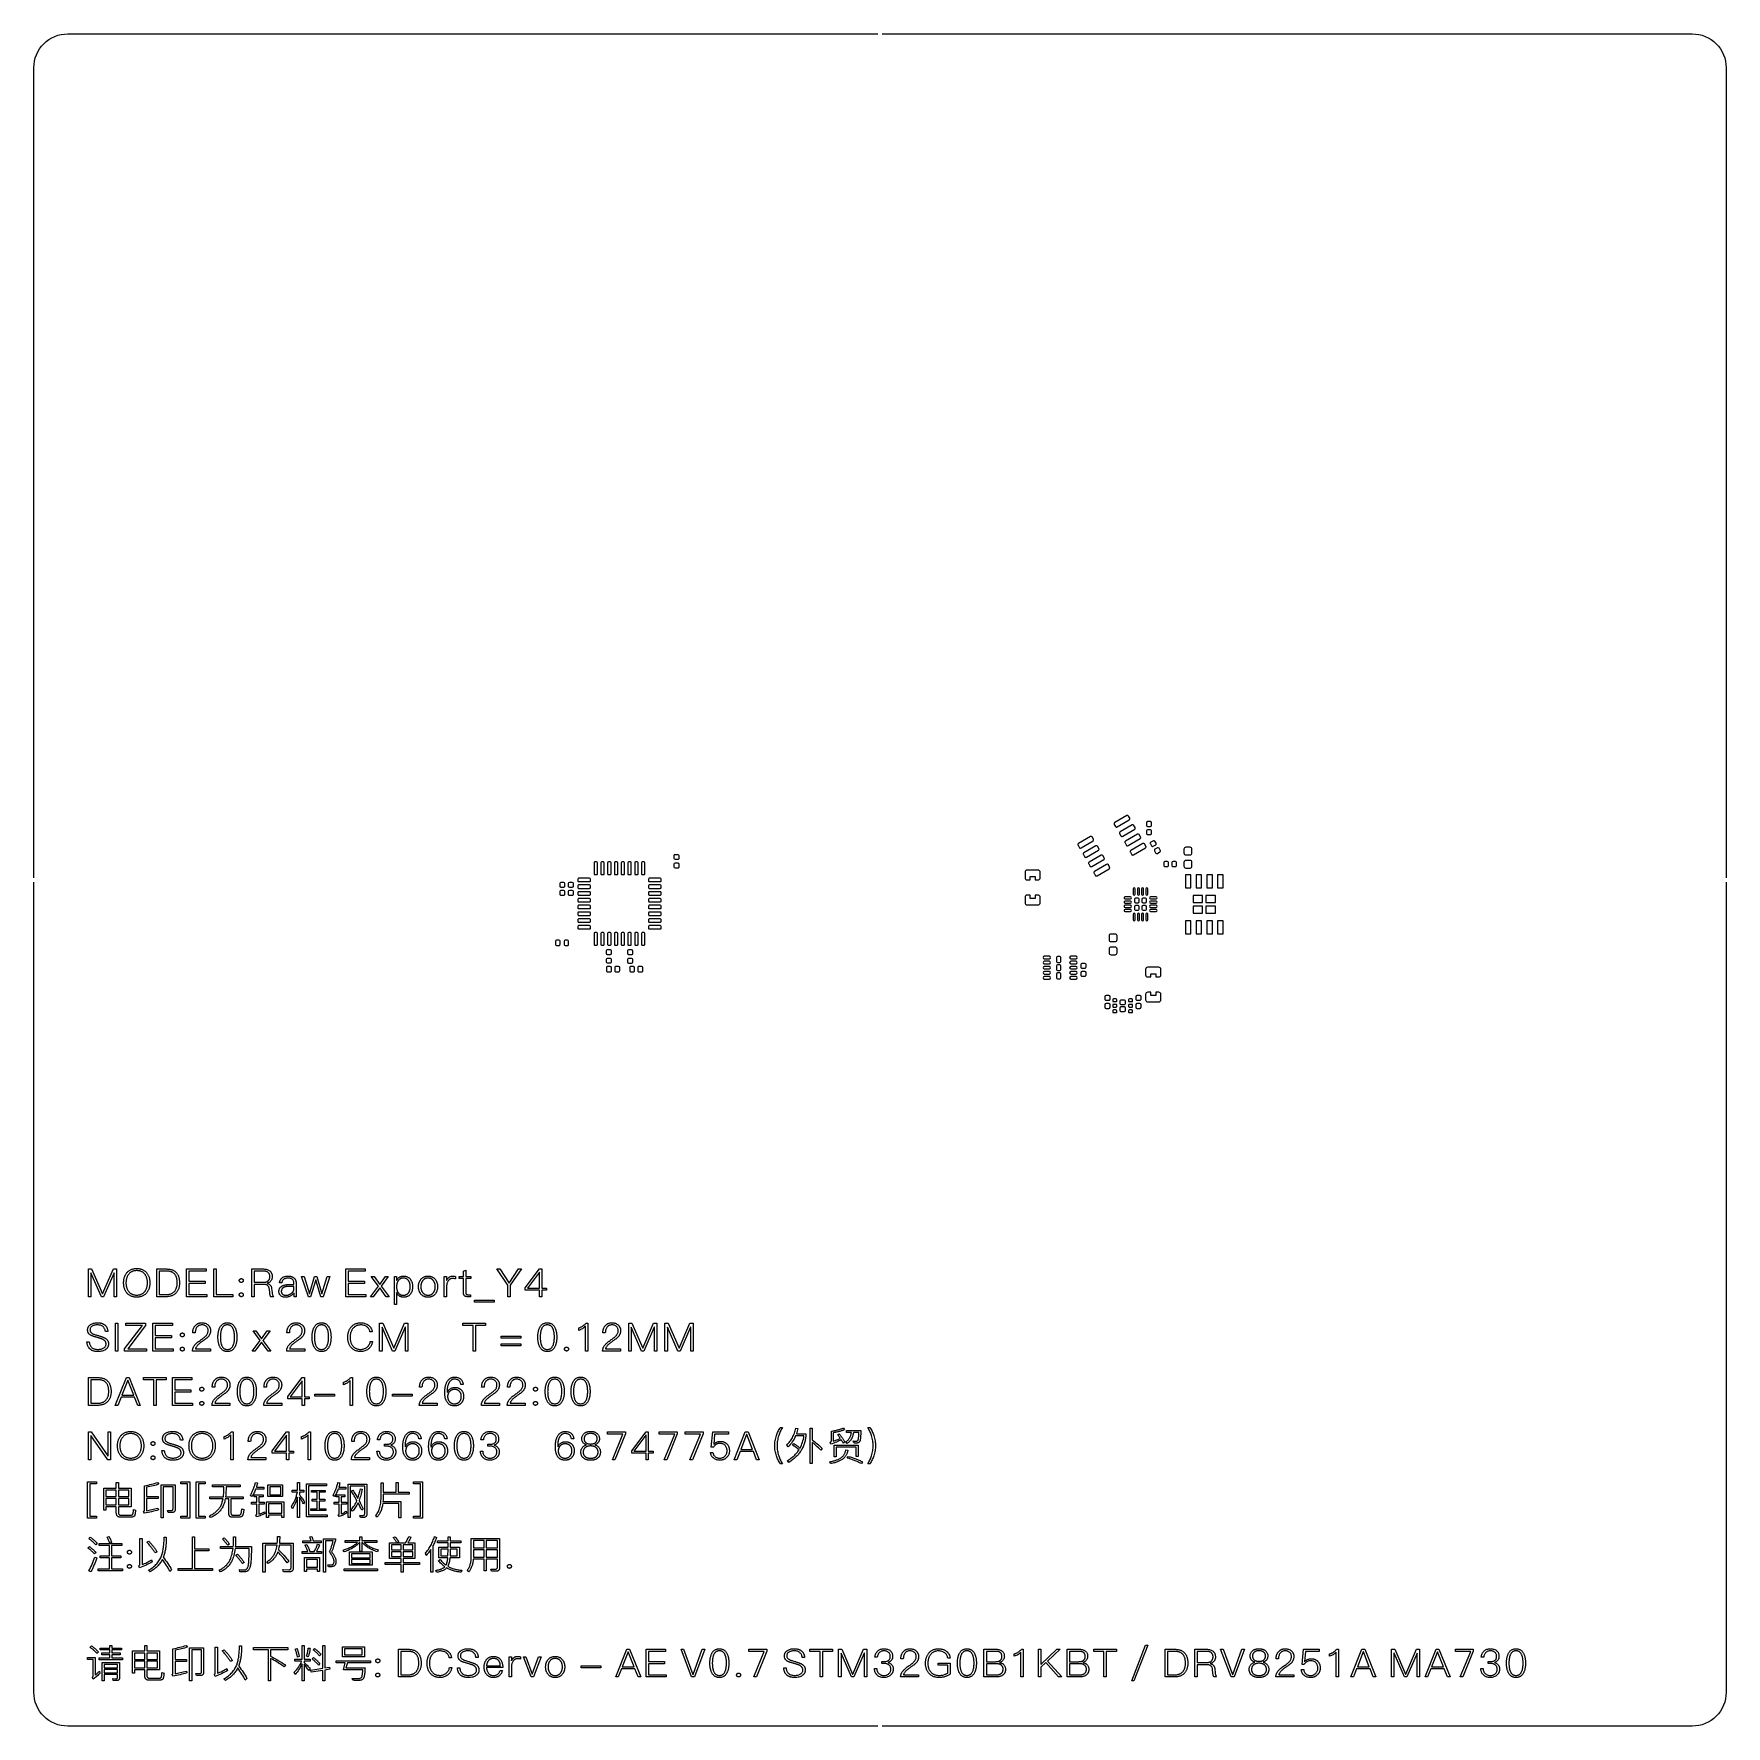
# Model space of a CAD drawing. Extents: x -100 to 100, y -100 to 100.
import ezdxf

# ---------------------------------------------------------------- set-up
doc = ezdxf.new("R2010")
doc.units = 0
doc.header["$MEASUREMENT"] = 0
doc.layers.get('0').update_dxf_attribs({"linetype": 'CONTINUOUS'})

msp = doc.modelspace()

# ---------------------------------------------------------------- linework, layer by layer
for points in [[(-99.999521, 96, -0.414214), (-95.999521, 99.99999), (-95.999521, 99.99999), (-0.24952, 99.99999)], [(0.250477, 99.99999), (96.000488, 99.99999), (96.000488, 99.99999, -0.414214), (100.000479, 96), (100.000479, 96), (100.000479, 0.250004)], [(29.371001, 7.56, 0.409341), (29.168, 7.615), (29.168, 7.615), (29.167, 7.615), (29.167, 7.615), (27.738, 6.79), (27.738, 6.79), (27.737, 6.789), (27.737, 6.789, 0.428418), (27.687, 6.577), (27.687, 6.577), (27.688, 6.576), (27.688, 6.576), (27.825, 6.339), (27.825, 6.339), (27.826001, 6.338), (27.826001, 6.338, 0.461289), (28.045, 6.274), (28.045, 6.274), (28.047, 6.275), (28.047, 6.275), (29.467, 7.095), (29.467, 7.095, 0.412838), (29.522, 7.299), (29.522, 7.299), (29.522, 7.3), (29.522, 7.3), (29.372, 7.56), (29.372, 7.56), (29.371001, 7.56)], [(30.006001, 6.46, 0.409349), (29.803, 6.515), (29.803, 6.515), (29.802, 6.515), (29.802, 6.515), (28.373, 5.69), (28.373, 5.69), (28.372, 5.689), (28.372, 5.689, 0.42842), (28.322, 5.477), (28.322, 5.477), (28.323, 5.476), (28.323, 5.476), (28.46, 5.239), (28.46, 5.239), (28.461001, 5.238), (28.461001, 5.238, 0.46128), (28.68, 5.174), (28.68, 5.174), (28.682, 5.175), (28.682, 5.175), (30.102, 5.995), (30.102, 5.995, 0.412836), (30.157, 6.199), (30.157, 6.199), (30.157, 6.2), (30.157, 6.2), (30.007, 6.46), (30.007, 6.46), (30.006001, 6.46)], [(32.1, 6.758, 0.41411), (31.96, 6.898), (31.96, 6.898), (31.62, 6.898), (31.62, 6.898, 0.412859), (31.48, 6.758), (31.48, 6.758), (31.48, 6.478), (31.48, 6.478, 0.414315), (31.62, 6.338), (31.62, 6.338), (31.96, 6.338), (31.96, 6.338, 0.415577), (32.1, 6.478), (32.1, 6.478), (32.1, 6.758)], [(25.083999, 5.085, 0.409362), (24.880999, 5.14), (24.880999, 5.14), (24.88, 5.14), (24.88, 5.14), (23.451001, 4.315), (23.451001, 4.315), (23.45, 4.314), (23.45, 4.314, 0.428415), (23.4, 4.102), (23.4, 4.102), (23.400999, 4.101), (23.400999, 4.101), (23.537998, 3.864), (23.537998, 3.864), (23.538999, 3.863), (23.538999, 3.863, 0.461271), (23.758, 3.799), (23.758, 3.799), (23.76, 3.8), (23.76, 3.8), (25.18, 4.62), (25.18, 4.62, 0.412841), (25.235, 4.824), (25.235, 4.824), (25.235, 4.825), (25.235, 4.825), (25.085, 5.085), (25.085, 5.085), (25.083999, 5.085)], [(25.718999, 3.985, 0.40935), (25.515999, 4.04), (25.515999, 4.04), (25.515, 4.04), (25.515, 4.04), (24.086001, 3.215), (24.086001, 3.215), (24.085, 3.214), (24.085, 3.214, 0.42842), (24.035, 3.002), (24.035, 3.002), (24.035999, 3.001), (24.035999, 3.001), (24.173, 2.764), (24.173, 2.764), (24.173999, 2.763), (24.173999, 2.763, 0.461283), (24.393, 2.699), (24.393, 2.699), (24.395, 2.7), (24.395, 2.7), (25.815, 3.52), (25.815, 3.52, 0.412837), (25.87, 3.724), (25.87, 3.724), (25.87, 3.725), (25.87, 3.725), (25.72, 3.985), (25.72, 3.985), (25.718999, 3.985)], [(30.641001, 5.36, 0.409339), (30.438, 5.415), (30.438, 5.415), (30.437, 5.415), (30.437, 5.415), (29.007998, 4.59), (29.007998, 4.59), (29.007002, 4.589), (29.007002, 4.589, 0.428428), (28.957, 4.377), (28.957, 4.377), (28.958, 4.376), (28.958, 4.376), (29.095, 4.139), (29.095, 4.139), (29.096001, 4.138), (29.096001, 4.138, 0.461294), (29.315, 4.074), (29.315, 4.074), (29.317, 4.075), (29.317, 4.075), (30.737, 4.895), (30.737, 4.895, 0.412833), (30.792, 5.099), (30.792, 5.099), (30.792, 5.1), (30.792, 5.1), (30.642, 5.36), (30.642, 5.36), (30.641001, 5.36)], [(31.275999, 4.26, 0.40935), (31.073, 4.315), (31.073, 4.315), (31.072, 4.315), (31.072, 4.315), (29.642998, 3.49), (29.642998, 3.49), (29.642002, 3.489), (29.642002, 3.489, 0.428424), (29.592, 3.277), (29.592, 3.277), (29.593, 3.276), (29.593, 3.276), (29.73, 3.039), (29.73, 3.039), (29.731001, 3.038), (29.731001, 3.038, 0.461278), (29.95, 2.974), (29.95, 2.974), (29.952002, 2.975), (29.952002, 2.975), (31.372, 3.795), (31.372, 3.795, 0.412843), (31.427, 3.999), (31.427, 3.999), (31.427, 4), (31.427, 4), (31.277002, 4.26), (31.277002, 4.26), (31.275999, 4.26)], [(32.1, 5.798, 0.414109), (31.96, 5.938), (31.96, 5.938), (31.62, 5.938), (31.62, 5.938, 0.412857), (31.48, 5.798), (31.48, 5.798), (31.48, 5.518), (31.48, 5.518, 0.414315), (31.62, 5.378), (31.62, 5.378), (31.96, 5.378), (31.96, 5.378, 0.415577), (32.1, 5.518), (32.1, 5.518), (32.1, 5.798)], [(32.499001, 4.58, 0.41193), (32.308, 4.631), (32.308, 4.631), (32.012998, 4.461), (32.012998, 4.461), (32.012, 4.46), (32.012, 4.46, 0.415816), (31.962998, 4.267), (31.962998, 4.267), (31.964001, 4.266), (31.964001, 4.266), (32.097, 4.035), (32.097, 4.035), (32.097998, 4.034), (32.097998, 4.034, 0.448815), (32.3, 3.98), (32.3, 3.98), (32.302, 3.981), (32.302, 3.981), (32.588, 4.146), (32.588, 4.146, 0.426492), (32.636001, 4.342), (32.636001, 4.342), (32.636001, 4.343), (32.636001, 4.343), (32.499001, 4.58)], [(-33.39, 2.039, 0.414034), (-33.489998, 2.139), (-33.489998, 2.139), (-33.689998, 2.139), (-33.689998, 2.139, 0.412328), (-33.79, 2.039), (-33.79, 2.039), (-33.79, 0.739), (-33.79, 0.739, 0.414388), (-33.689998, 0.639), (-33.689998, 0.639), (-33.489998, 0.639), (-33.489998, 0.639, 0.416114), (-33.39, 0.739), (-33.39, 0.739), (-33.39, 2.039)], [(-32.589998, 2.039, 0.414048), (-32.69, 2.139), (-32.69, 2.139), (-32.89, 2.139), (-32.89, 2.139, 0.412314), (-32.99, 2.039), (-32.99, 2.039), (-32.99, 0.739), (-32.99, 0.739, 0.414373), (-32.89, 0.639), (-32.89, 0.639), (-32.69, 0.639), (-32.69, 0.639, 0.416129), (-32.589998, 0.739), (-32.589998, 0.739), (-32.589998, 2.039)], [(-31.79, 2.039, 0.414034), (-31.89, 2.139), (-31.89, 2.139), (-32.09, 2.139), (-32.09, 2.139, 0.412328), (-32.189998, 2.039), (-32.189998, 2.039), (-32.189998, 0.739), (-32.189998, 0.739, 0.414388), (-32.09, 0.639), (-32.09, 0.639), (-31.89, 0.639), (-31.89, 0.639, 0.416114), (-31.79, 0.739), (-31.79, 0.739), (-31.79, 2.039)], [(-30.99, 2.039, 0.414055), (-31.09, 2.139), (-31.09, 2.139), (-31.289998, 2.139), (-31.289998, 2.139, 0.412314), (-31.39, 2.039), (-31.39, 2.039), (-31.39, 0.739), (-31.39, 0.739, 0.414373), (-31.289998, 0.639), (-31.289998, 0.639), (-31.09, 0.639), (-31.09, 0.639, 0.416136), (-30.99, 0.739), (-30.99, 0.739), (-30.99, 2.039)], [(-30.19, 2.039, 0.414062), (-30.29, 2.139), (-30.29, 2.139), (-30.49, 2.139), (-30.49, 2.139, 0.412306), (-30.59, 2.039), (-30.59, 2.039), (-30.59, 0.739), (-30.59, 0.739, 0.414366), (-30.49, 0.639), (-30.49, 0.639), (-30.29, 0.639), (-30.29, 0.639, 0.416143), (-30.19, 0.739), (-30.19, 0.739), (-30.19, 2.039)], [(-29.39, 2.039, 0.414048), (-29.49, 2.139), (-29.49, 2.139), (-29.69, 2.139), (-29.69, 2.139, 0.412314), (-29.79, 2.039), (-29.79, 2.039), (-29.79, 0.739), (-29.79, 0.739, 0.414373), (-29.69, 0.639), (-29.69, 0.639), (-29.49, 0.639), (-29.49, 0.639, 0.416129), (-29.39, 0.739), (-29.39, 0.739), (-29.39, 2.039)], [(-28.59, 2.039, 0.414055), (-28.69, 2.139), (-28.69, 2.139), (-28.89, 2.139), (-28.89, 2.139, 0.412306), (-28.99, 2.039), (-28.99, 2.039), (-28.99, 0.739), (-28.99, 0.739, 0.414366), (-28.89, 0.639), (-28.89, 0.639), (-28.69, 0.639), (-28.69, 0.639, 0.416136), (-28.59, 0.739), (-28.59, 0.739), (-28.59, 2.039)], [(-27.79, 2.039, 0.414055), (-27.89, 2.139), (-27.89, 2.139), (-28.09, 2.139), (-28.09, 2.139, 0.412306), (-28.19, 2.039), (-28.19, 2.039), (-28.19, 0.739), (-28.19, 0.739, 0.414366), (-28.09, 0.639), (-28.09, 0.639), (-27.89, 0.639), (-27.89, 0.639, 0.416136), (-27.79, 0.739), (-27.79, 0.739), (-27.79, 2.039)], [(-23.855, 2.993), (-24.225, 2.993), (-24.225, 2.993, 0.365046), (-24.358, 2.88), (-24.358, 2.88), (-24.359001, 2.858), (-24.359001, 2.858), (-24.36, 2.858), (-24.36, 2.858), (-24.36, 2.588), (-24.36, 2.588), (-24.359001, 2.588), (-24.359001, 2.588), (-24.359001, 2.587), (-24.359001, 2.587, 0.412234), (-24.225, 2.453), (-24.225, 2.453), (-23.855, 2.453), (-23.855, 2.453), (-23.854001, 2.452), (-23.854001, 2.452, 0.427347), (-23.72, 2.594), (-23.72, 2.594), (-23.72, 2.858), (-23.72, 2.858, 0.411844), (-23.854001, 2.992), (-23.854001, 2.992), (-23.855, 2.993)], [(26.353999, 2.885, 0.409359), (26.150999, 2.94), (26.150999, 2.94), (26.15, 2.94), (26.15, 2.94), (24.721001, 2.115), (24.721001, 2.115), (24.72, 2.114), (24.72, 2.114, 0.428429), (24.67, 1.902), (24.67, 1.902), (24.670999, 1.901), (24.670999, 1.901), (24.808, 1.664), (24.808, 1.664), (24.808999, 1.663), (24.808999, 1.663, 0.461275), (25.028, 1.599), (25.028, 1.599), (25.03, 1.6), (25.03, 1.6), (26.45, 2.42), (26.45, 2.42, 0.412828), (26.505, 2.624), (26.505, 2.624), (26.505, 2.625), (26.505, 2.625), (26.355, 2.885), (26.355, 2.885), (26.353999, 2.885)], [(32.979001, 3.748, 0.411938), (32.788, 3.799), (32.788, 3.799), (32.492998, 3.629), (32.492998, 3.629), (32.492, 3.628), (32.492, 3.628, 0.41581), (32.442998, 3.435), (32.442998, 3.435), (32.443999, 3.434), (32.443999, 3.434), (32.577, 3.203), (32.577, 3.203), (32.577998, 3.202), (32.577998, 3.202, 0.448807), (32.78, 3.148), (32.78, 3.148), (32.782, 3.149), (32.782, 3.149), (33.068, 3.314), (33.068, 3.314, 0.426498), (33.116001, 3.51), (33.116001, 3.51), (33.116001, 3.511), (33.116001, 3.511), (32.979001, 3.748)], [(34.09, 2.058, 0.414111), (33.95, 2.198), (33.95, 2.198), (33.67, 2.198), (33.67, 2.198, 0.412844), (33.53, 2.058), (33.53, 2.058), (33.53, 1.718), (33.53, 1.718, 0.414307), (33.67, 1.578), (33.67, 1.578), (33.95, 1.578), (33.95, 1.578, 0.415585), (34.09, 1.718), (34.09, 1.718), (34.09, 2.058)], [(35.05, 2.058, 0.414116), (34.91, 2.198), (34.91, 2.198), (34.63, 2.198), (34.63, 2.198, 0.412844), (34.49, 2.058), (34.49, 2.058), (34.49, 1.718), (34.49, 1.718, 0.414307), (34.63, 1.578), (34.63, 1.578), (34.91, 1.578), (34.91, 1.578, 0.41559), (35.05, 1.718), (35.05, 1.718), (35.05, 2.058)], [(36.64, 3.862), (36.139998, 3.862), (36.139998, 3.862), (36.139998, 3.861), (36.139998, 3.861, 0.412374), (35.914998, 3.637), (35.914998, 3.637), (35.914998, 3.195), (35.914998, 3.195, 0.444738), (36.155, 2.962), (36.155, 2.962), (36.64, 2.962), (36.64, 2.962, 0.439739), (36.865, 3.205), (36.865, 3.205), (36.865, 3.637), (36.865, 3.637, 0.413973), (36.64, 3.861), (36.64, 3.861), (36.64, 3.862)], [(36.64, 2.312), (36.139998, 2.312), (36.139998, 2.312), (36.139998, 2.311), (36.139998, 2.311, 0.412368), (35.914998, 2.087), (35.914998, 2.087), (35.914998, 1.645), (35.914998, 1.645, 0.444744), (36.155, 1.412), (36.155, 1.412), (36.64, 1.412), (36.64, 1.412, 0.439745), (36.865, 1.655), (36.865, 1.655), (36.865, 2.087), (36.865, 2.087, 0.413967), (36.64, 2.311), (36.64, 2.311), (36.64, 2.312)], [(-34.215, 0.113, 0.414046), (-34.315, 0.213), (-34.315, 0.213), (-35.615, 0.213), (-35.615, 0.213, 0.41234), (-35.715, 0.113), (-35.715, 0.113), (-35.715, -0.087), (-35.715, -0.087, 0.414375), (-35.615, -0.187), (-35.615, -0.187), (-34.315, -0.187), (-34.315, -0.187, 0.416101), (-34.215, -0.087), (-34.215, -0.087), (-34.215, 0.113)], [(-25.865, 0.113, 0.414068), (-25.965, 0.213), (-25.965, 0.213), (-27.265, 0.213), (-27.265, 0.213, 0.412319), (-27.365, 0.113), (-27.365, 0.113), (-27.365, -0.087), (-27.365, -0.087, 0.414353), (-27.265, -0.187), (-27.265, -0.187), (-25.965, -0.187), (-25.965, -0.187, 0.416123), (-25.865, -0.087), (-25.865, -0.087), (-25.865, 0.113)], [(-23.855, 1.973), (-24.225, 1.973), (-24.225, 1.973, 0.365047), (-24.358, 1.86), (-24.358, 1.86), (-24.359001, 1.838), (-24.359001, 1.838), (-24.36, 1.838), (-24.36, 1.838), (-24.36, 1.568), (-24.36, 1.568), (-24.359001, 1.568), (-24.359001, 1.568), (-24.359001, 1.567), (-24.359001, 1.567, 0.412233), (-24.225, 1.433), (-24.225, 1.433), (-23.855, 1.433), (-23.855, 1.433), (-23.854001, 1.432), (-23.854001, 1.432, 0.427345), (-23.72, 1.574), (-23.72, 1.574), (-23.72, 1.838), (-23.72, 1.838, 0.411845), (-23.854001, 1.972), (-23.854001, 1.972), (-23.855, 1.973)], [(18.94, 0.913, 0.414286), (18.689999, 1.163), (18.689999, 1.163), (17.39, 1.163), (17.39, 1.163, 0.413454), (17.139999, 0.913), (17.139999, 0.913), (17.139999, 0.263), (17.139999, 0.263, 0.414273), (17.39, 0.013), (17.39, 0.013), (17.74, 0.013), (17.74, 0.013), (17.74, 0.396), (17.74, 0.396), (18.340001, 0.396), (18.340001, 0.396), (18.340001, 0.013), (18.340001, 0.013), (18.689999, 0.013), (18.689999, 0.013, 0.415778), (18.94, 0.263), (18.94, 0.263), (18.94, 0.913)], [(26.988999, 1.785, 0.409348), (26.785999, 1.84), (26.785999, 1.84), (26.785, 1.84), (26.785, 1.84), (25.356001, 1.015), (25.356001, 1.015), (25.355, 1.014), (25.355, 1.014, 0.428433), (25.305, 0.802), (25.305, 0.802), (25.305999, 0.801), (25.305999, 0.801), (25.443, 0.564), (25.443, 0.564), (25.443999, 0.563), (25.443999, 0.563, 0.461288), (25.663, 0.499), (25.663, 0.499), (25.665, 0.5), (25.665, 0.5), (27.085, 1.32), (27.085, 1.32, 0.412824), (27.14, 1.524), (27.14, 1.524), (27.14, 1.525), (27.14, 1.525), (26.99, 1.785), (26.99, 1.785), (26.988999, 1.785)], [(-0.24952, -99.99999), (-95.999521, -99.99999), (-95.999521, -99.99999, -0.414214), (-99.999521, -95.99999), (-99.999521, -95.99999), (-99.999521, -0.249997)], [(-37.23, -0.417, 0.414091), (-37.37, -0.277), (-37.37, -0.277), (-37.71, -0.277), (-37.71, -0.277, 0.41285), (-37.85, -0.417), (-37.85, -0.417), (-37.85, -0.697), (-37.85, -0.697, 0.414333), (-37.71, -0.837), (-37.71, -0.837), (-37.37, -0.837), (-37.37, -0.837, 0.415585), (-37.23, -0.697), (-37.23, -0.697), (-37.23, -0.417)], [(-37.23, -1.377, 0.414091), (-37.37, -1.237), (-37.37, -1.237), (-37.71, -1.237), (-37.71, -1.237, 0.41285), (-37.85, -1.377), (-37.85, -1.377), (-37.85, -1.657), (-37.85, -1.657, 0.414333), (-37.71, -1.797), (-37.71, -1.797), (-37.37, -1.797), (-37.37, -1.797, 0.415585), (-37.23, -1.657), (-37.23, -1.657), (-37.23, -1.377)], [(-36.230002, -0.417, 0.414101), (-36.370002, -0.277), (-36.370002, -0.277), (-36.710002, -0.277), (-36.710002, -0.277, 0.41284), (-36.850002, -0.417), (-36.850002, -0.417), (-36.850002, -0.697), (-36.850002, -0.697, 0.414323), (-36.710002, -0.837), (-36.710002, -0.837), (-36.370002, -0.837), (-36.370002, -0.837, 0.415595), (-36.230002, -0.697), (-36.230002, -0.697), (-36.230002, -0.417)], [(-36.230002, -1.377, 0.414102), (-36.370002, -1.237), (-36.370002, -1.237), (-36.710002, -1.237), (-36.710002, -1.237, 0.41284), (-36.850002, -1.377), (-36.850002, -1.377), (-36.850002, -1.657), (-36.850002, -1.657, 0.414323), (-36.710002, -1.797), (-36.710002, -1.797), (-36.370002, -1.797), (-36.370002, -1.797, 0.415595), (-36.230002, -1.657), (-36.230002, -1.657), (-36.230002, -1.377)], [(-34.215, -0.687, 0.414028), (-34.315, -0.587), (-34.315, -0.587), (-35.615, -0.587), (-35.615, -0.587, 0.412323), (-35.715, -0.687), (-35.715, -0.687), (-35.715, -0.887), (-35.715, -0.887, 0.414393), (-35.615, -0.987), (-35.615, -0.987), (-34.315, -0.987), (-34.315, -0.987, 0.416119), (-34.215, -0.887), (-34.215, -0.887), (-34.215, -0.687)], [(-34.215, -1.487, 0.414033), (-34.315, -1.387), (-34.315, -1.387), (-35.615, -1.387), (-35.615, -1.387, 0.412327), (-35.715, -1.487), (-35.715, -1.487), (-35.715, -1.687), (-35.715, -1.687, 0.414388), (-35.615, -1.787), (-35.615, -1.787), (-34.315, -1.787), (-34.315, -1.787, 0.416115), (-34.215, -1.687), (-34.215, -1.687), (-34.215, -1.487)], [(-25.865, -0.687, 0.41405), (-25.965, -0.587), (-25.965, -0.587), (-27.265, -0.587), (-27.265, -0.587, 0.412301), (-27.365, -0.687), (-27.365, -0.687), (-27.365, -0.887), (-27.365, -0.887, 0.414371), (-27.265, -0.987), (-27.265, -0.987), (-25.965, -0.987), (-25.965, -0.987, 0.416141), (-25.865, -0.887), (-25.865, -0.887), (-25.865, -0.687)], [(-25.865, -1.486, 0.41405), (-25.965, -1.386), (-25.965, -1.386), (-27.265, -1.386), (-27.265, -1.386, 0.412301), (-27.365, -1.486), (-27.365, -1.486), (-27.365, -1.686), (-27.365, -1.686, 0.414371), (-27.265, -1.786), (-27.265, -1.786), (-25.965, -1.786), (-25.965, -1.786, 0.416141), (-25.865, -1.686), (-25.865, -1.686), (-25.865, -1.486)], [(100.000479, -0.249997), (100.000479, -95.99999), (100.000479, -95.99999, -0.414214), (96.000488, -99.99999), (96.000488, -99.99999), (0.250477, -99.99999)], [(18.94, -2.037, 0.414956), (18.689999, -1.787), (18.689999, -1.787), (18.340001, -1.787), (18.340001, -1.787), (18.340001, -2.17), (18.340001, -2.17), (17.74, -2.17), (17.74, -2.17), (17.74, -1.787), (17.74, -1.787), (17.39, -1.787), (17.39, -1.787, 0.413456), (17.139999, -2.037), (17.139999, -2.037), (17.139999, -2.687), (17.139999, -2.687, 0.41427), (17.39, -2.937), (17.39, -2.937), (18.689999, -2.937), (18.689999, -2.937, 0.415106), (18.94, -2.687), (18.94, -2.687), (18.94, -2.037)], [(29.595, -2.233, 1), (29.595, -1.993), (29.595, -1.993), (28.959001, -1.993), (28.959001, -1.993, 1), (28.959001, -2.233), (28.959001, -2.233), (29.595, -2.233)], [(30.159001, -1.033, 1), (29.919001, -1.033), (29.919001, -1.033), (29.919001, -1.669), (29.919001, -1.669, 1), (30.159001, -1.669), (30.159001, -1.669), (30.159001, -1.033)], [(30.658999, -1.033, 1), (30.418999, -1.033), (30.418999, -1.033), (30.418999, -1.669), (30.418999, -1.669, 1), (30.658999, -1.669), (30.658999, -1.669), (30.658999, -1.033)], [(31.16, -1.033, 1), (30.92, -1.033), (30.92, -1.033), (30.92, -1.669), (30.92, -1.669, 1), (31.16, -1.669), (31.16, -1.669), (31.16, -1.033)], [(31.660002, -1.032, 1), (31.42, -1.032), (31.42, -1.032), (31.42, -1.668), (31.42, -1.668, 1), (31.660002, -1.668), (31.660002, -1.668), (31.660002, -1.032)], [(32.620002, -2.233, 1), (32.620002, -1.993), (32.620002, -1.993), (31.984001, -1.993), (31.984001, -1.993, 1), (31.984001, -2.233), (31.984001, -2.233), (32.620002, -2.233)], [(-34.215, -2.287, 0.414037), (-34.315, -2.187), (-34.315, -2.187), (-35.615, -2.187), (-35.615, -2.187, 0.412331), (-35.715, -2.287), (-35.715, -2.287), (-35.715, -2.487), (-35.715, -2.487, 0.414384), (-35.615, -2.587), (-35.615, -2.587), (-34.315, -2.587), (-34.315, -2.587, 0.41611), (-34.215, -2.487), (-34.215, -2.487), (-34.215, -2.287)], [(-34.215, -3.087, 0.414042), (-34.315, -2.987), (-34.315, -2.987), (-35.615, -2.987), (-35.615, -2.987, 0.412336), (-35.715, -3.087), (-35.715, -3.087), (-35.715, -3.287), (-35.715, -3.287, 0.41438), (-35.615, -3.387), (-35.615, -3.387), (-34.315, -3.387), (-34.315, -3.387, 0.416107), (-34.215, -3.287), (-34.215, -3.287), (-34.215, -3.087)], [(-34.215, -3.887, 0.414045), (-34.315, -3.787), (-34.315, -3.787), (-35.615, -3.787), (-35.615, -3.787, 0.412339), (-35.715, -3.887), (-35.715, -3.887), (-35.715, -4.087), (-35.715, -4.087, 0.414376), (-35.615, -4.187), (-35.615, -4.187), (-34.315, -4.187), (-34.315, -4.187, 0.416102), (-34.215, -4.087), (-34.215, -4.087), (-34.215, -3.887)], [(-25.865, -2.287, 0.414058), (-25.965, -2.187), (-25.965, -2.187), (-27.265, -2.187), (-27.265, -2.187, 0.41231), (-27.365, -2.287), (-27.365, -2.287), (-27.365, -2.487), (-27.365, -2.487, 0.414362), (-27.265, -2.587), (-27.265, -2.587), (-25.965, -2.587), (-25.965, -2.587, 0.416132), (-25.865, -2.487), (-25.865, -2.487), (-25.865, -2.287)], [(-25.865, -3.087, 0.414063), (-25.965, -2.987), (-25.965, -2.987), (-27.265, -2.987), (-27.265, -2.987, 0.412314), (-27.365, -3.087), (-27.365, -3.087), (-27.365, -3.287), (-27.365, -3.287, 0.414359), (-27.265, -3.387), (-27.265, -3.387), (-25.965, -3.387), (-25.965, -3.387, 0.416129), (-25.865, -3.287), (-25.865, -3.287), (-25.865, -3.087)], [(-25.865, -3.887, 0.414067), (-25.965, -3.787), (-25.965, -3.787), (-27.265, -3.787), (-27.265, -3.787, 0.412318), (-27.365, -3.887), (-27.365, -3.887), (-27.365, -4.087), (-27.365, -4.087, 0.414354), (-27.265, -4.187), (-27.265, -4.187), (-25.965, -4.187), (-25.965, -4.187, 0.416124), (-25.865, -4.087), (-25.865, -4.087), (-25.865, -3.887)], [(29.595, -2.733, 1), (29.595, -2.493), (29.595, -2.493), (28.959001, -2.493), (28.959001, -2.493, 1), (28.959001, -2.733), (28.959001, -2.733), (29.595, -2.733)], [(29.595, -3.233, 1), (29.595, -2.993), (29.595, -2.993), (28.959001, -2.993), (28.959001, -2.993, 1), (28.959001, -3.233), (28.959001, -3.233), (29.595, -3.233)], [(29.595, -3.733, 1), (29.595, -3.493), (29.595, -3.493), (28.959001, -3.493), (28.959001, -3.493, 1), (28.959001, -3.733), (28.959001, -3.733), (29.595, -3.733)], [(30.159001, -4.058, 1), (29.919001, -4.058), (29.919001, -4.058), (29.919001, -4.694), (29.919001, -4.694, 1), (30.159001, -4.694), (30.159001, -4.694), (30.159001, -4.058)], [(30.488, -2.147), (30.212, -2.147), (30.212, -2.147, 0.411739), (30.075, -2.285), (30.075, -2.285, 0.011215), (30.075, -2.291), (30.075, -2.291), (30.076001, -2.292), (30.076001, -2.292), (30.076001, -2.544), (30.076001, -2.544, 0.028104), (30.075, -2.56), (30.075, -2.56, 0.412728), (30.212, -2.697), (30.212, -2.697), (30.488, -2.697), (30.488, -2.697), (30.505, -2.696), (30.505, -2.696, 0.378989), (30.625, -2.56), (30.625, -2.56), (30.626001, -2.56), (30.626001, -2.56), (30.626001, -2.285), (30.626001, -2.285), (30.625, -2.285), (30.625, -2.285), (30.625, -2.284), (30.625, -2.284, 0.387921), (30.498999, -2.148), (30.498999, -2.148), (30.488, -2.147)], [(30.488, -3.027), (30.212, -3.027), (30.212, -3.027, 0.411749), (30.075, -3.165), (30.075, -3.165, 0.011215), (30.075, -3.171), (30.075, -3.171), (30.076001, -3.172), (30.076001, -3.172), (30.076001, -3.424), (30.076001, -3.424, 0.028105), (30.075, -3.44), (30.075, -3.44, 0.412718), (30.212, -3.577), (30.212, -3.577), (30.488, -3.577), (30.488, -3.577), (30.505, -3.576), (30.505, -3.576, 0.378994), (30.625, -3.44), (30.625, -3.44), (30.626001, -3.44), (30.626001, -3.44), (30.626001, -3.165), (30.626001, -3.165), (30.625, -3.165), (30.625, -3.165), (30.625, -3.164), (30.625, -3.164, 0.387915), (30.498999, -3.028), (30.498999, -3.028), (30.488, -3.027)], [(30.658999, -4.058, 1), (30.418999, -4.058), (30.418999, -4.058), (30.418999, -4.694), (30.418999, -4.694, 1), (30.658999, -4.694), (30.658999, -4.694), (30.658999, -4.058)], [(31.16, -4.058, 1), (30.92, -4.058), (30.92, -4.058), (30.92, -4.694), (30.92, -4.694, 1), (31.16, -4.694), (31.16, -4.694), (31.16, -4.058)], [(31.367998, -2.147), (31.092, -2.147), (31.092, -2.147, 0.41175), (30.955, -2.285), (30.955, -2.285, 0.011215), (30.955, -2.291), (30.955, -2.291), (30.956001, -2.292), (30.956001, -2.292), (30.956001, -2.544), (30.956001, -2.544, 0.028105), (30.955, -2.56), (30.955, -2.56, 0.412738), (31.092, -2.697), (31.092, -2.697), (31.367998, -2.697), (31.367998, -2.697), (31.385, -2.696), (31.385, -2.696, 0.378984), (31.505, -2.56), (31.505, -2.56), (31.505999, -2.56), (31.505999, -2.56), (31.505999, -2.285), (31.505999, -2.285), (31.505, -2.285), (31.505, -2.285), (31.505, -2.284), (31.505, -2.284, 0.387911), (31.378999, -2.148), (31.378999, -2.148), (31.367998, -2.147)], [(31.367998, -3.027), (31.092, -3.027), (31.092, -3.027, 0.411759), (30.955, -3.165), (30.955, -3.165, 0.011215), (30.955, -3.171), (30.955, -3.171), (30.956001, -3.172), (30.956001, -3.172), (30.956001, -3.424), (30.956001, -3.424, 0.028106), (30.955, -3.44), (30.955, -3.44, 0.412728), (31.092, -3.577), (31.092, -3.577), (31.367998, -3.577), (31.367998, -3.577), (31.385, -3.576), (31.385, -3.576, 0.378989), (31.505, -3.44), (31.505, -3.44), (31.505999, -3.44), (31.505999, -3.44), (31.505999, -3.165), (31.505999, -3.165), (31.505, -3.165), (31.505, -3.165), (31.505, -3.164), (31.505, -3.164, 0.387905), (31.378999, -3.028), (31.378999, -3.028), (31.367998, -3.027)], [(31.660002, -4.057, 1), (31.42, -4.057), (31.42, -4.057), (31.42, -4.693), (31.42, -4.693, 1), (31.660002, -4.693), (31.660002, -4.693), (31.660002, -4.057)], [(32.620002, -2.733, 1), (32.620002, -2.493), (32.620002, -2.493), (31.984001, -2.493), (31.984001, -2.493, 1), (31.984001, -2.733), (31.984001, -2.733), (32.620002, -2.733)], [(32.620002, -3.233, 1), (32.620002, -2.993), (32.620002, -2.993), (31.984001, -2.993), (31.984001, -2.993, 1), (31.984001, -3.233), (31.984001, -3.233), (32.620002, -3.233)], [(32.620002, -3.733, 1), (32.620002, -3.493), (32.620002, -3.493), (31.984001, -3.493), (31.984001, -3.493, 1), (31.984001, -3.733), (31.984001, -3.733), (32.620002, -3.733)], [(-34.215, -4.687, 0.41405), (-34.315, -4.587), (-34.315, -4.587), (-35.615, -4.587), (-35.615, -4.587, 0.412344), (-35.715, -4.687), (-35.715, -4.687), (-35.715, -4.887), (-35.715, -4.887, 0.414371), (-35.615, -4.987), (-35.615, -4.987), (-34.315, -4.987), (-34.315, -4.987, 0.416098), (-34.215, -4.887), (-34.215, -4.887), (-34.215, -4.687)], [(-34.215, -5.486, 0.414046), (-34.315, -5.386), (-34.315, -5.386), (-35.615, -5.386), (-35.615, -5.386, 0.41234), (-35.715, -5.486), (-35.715, -5.486), (-35.715, -5.686), (-35.715, -5.686, 0.414375), (-35.615, -5.786), (-35.615, -5.786), (-34.315, -5.786), (-34.315, -5.786, 0.416101), (-34.215, -5.686), (-34.215, -5.686), (-34.215, -5.486)], [(-25.865, -4.687, 0.414071), (-25.965, -4.587), (-25.965, -4.587), (-27.265, -4.587), (-27.265, -4.587, 0.412322), (-27.365, -4.687), (-27.365, -4.687), (-27.365, -4.887), (-27.365, -4.887, 0.41435), (-27.265, -4.987), (-27.265, -4.987), (-25.965, -4.987), (-25.965, -4.987, 0.41612), (-25.865, -4.887), (-25.865, -4.887), (-25.865, -4.687)], [(-25.865, -5.487, 0.414051), (-25.965, -5.387), (-25.965, -5.387), (-27.265, -5.387), (-27.265, -5.387, 0.412303), (-27.365, -5.487), (-27.365, -5.487), (-27.365, -5.687), (-27.365, -5.687, 0.414371), (-27.265, -5.787), (-27.265, -5.787), (-25.965, -5.787), (-25.965, -5.787, 0.416141), (-25.865, -5.687), (-25.865, -5.687), (-25.865, -5.487)], [(-37.813999, -7.233, 0.410556), (-37.948999, -7.099), (-37.948999, -7.099), (-38.22, -7.099), (-38.22, -7.099, 0.410523), (-38.353999, -7.233), (-38.353999, -7.233), (-38.355, -7.234), (-38.355, -7.234), (-38.355, -7.604), (-38.355, -7.604, 0.366275), (-38.242002, -7.737), (-38.242002, -7.737), (-38.22, -7.738), (-38.22, -7.738), (-38.22, -7.739), (-38.22, -7.739), (-37.950002, -7.739), (-37.950002, -7.739), (-37.950002, -7.738), (-37.950002, -7.738), (-37.948999, -7.738), (-37.948999, -7.738, 0.442062), (-37.815, -7.591), (-37.815, -7.591), (-37.815, -7.234), (-37.815, -7.234), (-37.813999, -7.233)], [(-36.793999, -7.233, 0.410546), (-36.928999, -7.099), (-36.928999, -7.099), (-37.2, -7.099), (-37.2, -7.099, 0.410534), (-37.333999, -7.233), (-37.333999, -7.233), (-37.335, -7.234), (-37.335, -7.234), (-37.335, -7.604), (-37.335, -7.604, 0.366285), (-37.222002, -7.737), (-37.222002, -7.737), (-37.2, -7.738), (-37.2, -7.738), (-37.2, -7.739), (-37.2, -7.739), (-36.929998, -7.739), (-36.929998, -7.739), (-36.929998, -7.738), (-36.929998, -7.738), (-36.928999, -7.738), (-36.928999, -7.738, 0.442051), (-36.795002, -7.591), (-36.795002, -7.591), (-36.795002, -7.234), (-36.795002, -7.234), (-36.793999, -7.233)], [(-33.39, -6.311, 0.414035), (-33.489998, -6.211), (-33.489998, -6.211), (-33.689998, -6.211), (-33.689998, -6.211, 0.41233), (-33.79, -6.311), (-33.79, -6.311), (-33.79, -7.611), (-33.79, -7.611, 0.414388), (-33.689998, -7.711), (-33.689998, -7.711), (-33.489998, -7.711), (-33.489998, -7.711, 0.416114), (-33.39, -7.611), (-33.39, -7.611), (-33.39, -6.311)], [(-32.589998, -6.311, 0.41405), (-32.69, -6.211), (-32.69, -6.211), (-32.89, -6.211), (-32.89, -6.211, 0.412315), (-32.99, -6.311), (-32.99, -6.311), (-32.99, -7.611), (-32.99, -7.611, 0.414373), (-32.89, -7.711), (-32.89, -7.711), (-32.69, -7.711), (-32.69, -7.711, 0.416128), (-32.589998, -7.611), (-32.589998, -7.611), (-32.589998, -6.311)], [(-31.79, -6.311, 0.414035), (-31.89, -6.211), (-31.89, -6.211), (-32.09, -6.211), (-32.09, -6.211, 0.412329), (-32.189998, -6.311), (-32.189998, -6.311), (-32.189998, -7.611), (-32.189998, -7.611, 0.414388), (-32.09, -7.711), (-32.09, -7.711), (-31.89, -7.711), (-31.89, -7.711, 0.416114), (-31.79, -7.611), (-31.79, -7.611), (-31.79, -6.311)], [(-30.99, -6.311, 0.414057), (-31.09, -6.211), (-31.09, -6.211), (-31.289998, -6.211), (-31.289998, -6.211, 0.412315), (-31.39, -6.311), (-31.39, -6.311), (-31.39, -7.611), (-31.39, -7.611, 0.414373), (-31.289998, -7.711), (-31.289998, -7.711), (-31.09, -7.711), (-31.09, -7.711, 0.416136), (-30.99, -7.611), (-30.99, -7.611), (-30.99, -6.311)], [(-30.19, -6.311, 0.414064), (-30.29, -6.211), (-30.29, -6.211), (-30.49, -6.211), (-30.49, -6.211, 0.412308), (-30.59, -6.311), (-30.59, -6.311), (-30.59, -7.611), (-30.59, -7.611, 0.414366), (-30.49, -7.711), (-30.49, -7.711), (-30.29, -7.711), (-30.29, -7.711, 0.416143), (-30.19, -7.611), (-30.19, -7.611), (-30.19, -6.311)], [(-29.39, -6.299, 0.379401), (-29.49, -6.211), (-29.49, -6.211), (-29.69, -6.211), (-29.69, -6.211, 0.397822), (-29.79, -6.306), (-29.79, -6.306), (-29.79, -6.307), (-29.79, -6.307, 0.012456), (-29.79, -6.312), (-29.79, -6.312), (-29.79, -7.612), (-29.79, -7.612, 0.414368), (-29.69, -7.712), (-29.69, -7.712), (-29.49, -7.712), (-29.49, -7.712, 0.416123), (-29.39, -7.612), (-29.39, -7.612), (-29.39, -6.312), (-29.39, -6.312, 0.030002), (-29.39, -6.3), (-29.39, -6.3), (-29.39, -6.299)], [(-28.59, -6.311, 0.414057), (-28.69, -6.211), (-28.69, -6.211), (-28.89, -6.211), (-28.89, -6.211, 0.412308), (-28.99, -6.311), (-28.99, -6.311), (-28.99, -7.611), (-28.99, -7.611, 0.414366), (-28.89, -7.711), (-28.89, -7.711), (-28.69, -7.711), (-28.69, -7.711, 0.416136), (-28.59, -7.611), (-28.59, -7.611), (-28.59, -6.311)], [(-27.79, -6.311, 0.414057), (-27.89, -6.211), (-27.89, -6.211), (-28.09, -6.211), (-28.09, -6.211, 0.412308), (-28.19, -6.311), (-28.19, -6.311), (-28.19, -7.611), (-28.19, -7.611, 0.414366), (-28.09, -7.711), (-28.09, -7.711), (-27.89, -7.711), (-27.89, -7.711, 0.416136), (-27.79, -7.611), (-27.79, -7.611), (-27.79, -6.311)], [(27.79, -6.387), (27.29, -6.387), (27.29, -6.387), (27.29, -6.388), (27.29, -6.388, 0.412372), (27.065, -6.612), (27.065, -6.612), (27.065, -7.054), (27.065, -7.054, 0.444744), (27.305, -7.287), (27.305, -7.287), (27.79, -7.287), (27.79, -7.287, 0.439741), (28.015, -7.044), (28.015, -7.044), (28.015, -6.612), (28.015, -6.612, 0.413965), (27.79, -6.388), (27.79, -6.388), (27.79, -6.387)], [(27.79, -7.937), (27.29, -7.937), (27.29, -7.937), (27.29, -7.938), (27.29, -7.938, 0.412376), (27.065, -8.162), (27.065, -8.162), (27.065, -8.604), (27.065, -8.604, 0.444738), (27.305, -8.837), (27.305, -8.837), (27.79, -8.837), (27.79, -8.837, 0.439736), (28.015, -8.594), (28.015, -8.594), (28.015, -8.162), (28.015, -8.162, 0.413969), (27.79, -7.938), (27.79, -7.938), (27.79, -7.937)], [(-31.854998, -8.247), (-32.225002, -8.247), (-32.225002, -8.247, 0.365022), (-32.357998, -8.360001), (-32.357998, -8.360001), (-32.359001, -8.382), (-32.359001, -8.382), (-32.359998, -8.382), (-32.359998, -8.382), (-32.359998, -8.652), (-32.359998, -8.652), (-32.359001, -8.652), (-32.359001, -8.652), (-32.359001, -8.653), (-32.359001, -8.653, 0.412231), (-32.225002, -8.787), (-32.225002, -8.787), (-31.854998, -8.787), (-31.854998, -8.787), (-31.853999, -8.788), (-31.853999, -8.788, 0.427359), (-31.720002, -8.646), (-31.720002, -8.646), (-31.720002, -8.382), (-31.720002, -8.382, 0.411833), (-31.853999, -8.248), (-31.853999, -8.248), (-31.854998, -8.247)], [(-31.854998, -9.267), (-32.225002, -9.267), (-32.225002, -9.267, 0.365022), (-32.357998, -9.38), (-32.357998, -9.38), (-32.359001, -9.402), (-32.359001, -9.402), (-32.359998, -9.402), (-32.359998, -9.402), (-32.359998, -9.672), (-32.359998, -9.672), (-32.359001, -9.672), (-32.359001, -9.672), (-32.359001, -9.673), (-32.359001, -9.673, 0.412226), (-32.225002, -9.807), (-32.225002, -9.807), (-31.854998, -9.807), (-31.854998, -9.807), (-31.853999, -9.808), (-31.853999, -9.808, 0.427357), (-31.720002, -9.666), (-31.720002, -9.666), (-31.720002, -9.402), (-31.720002, -9.402, 0.411835), (-31.853999, -9.268), (-31.853999, -9.268), (-31.854998, -9.267)], [(-29.355, -8.257), (-29.725, -8.257), (-29.725, -8.257, 0.365041), (-29.858, -8.37), (-29.858, -8.37), (-29.859001, -8.392), (-29.859001, -8.392), (-29.86, -8.392), (-29.86, -8.392), (-29.86, -8.662), (-29.86, -8.662), (-29.859001, -8.662), (-29.859001, -8.662), (-29.859001, -8.663), (-29.859001, -8.663, 0.412247), (-29.725, -8.797), (-29.725, -8.797), (-29.355, -8.797), (-29.355, -8.797), (-29.354001, -8.798), (-29.354001, -8.798, 0.427355), (-29.22, -8.656), (-29.22, -8.656), (-29.22, -8.392), (-29.22, -8.392, 0.411833), (-29.354001, -8.258), (-29.354001, -8.258), (-29.355, -8.257)], [(-29.355, -9.277), (-29.725, -9.277), (-29.725, -9.277, 0.365043), (-29.858, -9.39), (-29.858, -9.39), (-29.859001, -9.412), (-29.859001, -9.412), (-29.86, -9.412), (-29.86, -9.412), (-29.86, -9.682), (-29.86, -9.682), (-29.859001, -9.682), (-29.859001, -9.682), (-29.859001, -9.683), (-29.859001, -9.683, 0.412248), (-29.725, -9.817), (-29.725, -9.817), (-29.355, -9.817), (-29.355, -9.817), (-29.354001, -9.818), (-29.354001, -9.818, 0.427355), (-29.22, -9.676), (-29.22, -9.676), (-29.22, -9.412), (-29.22, -9.412, 0.411837), (-29.354001, -9.278), (-29.354001, -9.278), (-29.355, -9.277)], [(20.016, -9.312, 1), (20.016, -9.012), (20.016, -9.012), (19.415, -9.012), (19.415, -9.012, 1), (19.415, -9.312), (19.415, -9.312), (20.016, -9.312)], [(20.016, -9.912, 1), (20.016, -9.612), (20.016, -9.612), (19.415, -9.612), (19.415, -9.612, 1), (19.415, -9.912), (19.415, -9.912), (20.016, -9.912)], [(21.241001, -9.043), (20.989001, -9.043), (20.989001, -9.043, 0.411607), (20.863, -9.170001), (20.863, -9.170001, 0.012246), (20.863, -9.176), (20.863, -9.176), (20.864001, -9.177), (20.864001, -9.177), (20.864001, -9.599999), (20.864001, -9.599999, 0.030686), (20.863, -9.615001), (20.863, -9.615001, 0.412686), (20.989001, -9.741), (20.989001, -9.741), (21.241001, -9.741), (21.241001, -9.741), (21.258, -9.739999), (21.258, -9.739999, 0.377468), (21.367, -9.615001), (21.367, -9.615001), (21.368, -9.615001), (21.368, -9.615001), (21.368, -9.170001), (21.368, -9.170001), (21.367, -9.170001), (21.367, -9.170001), (21.367, -9.169), (21.367, -9.169, 0.387182), (21.252, -9.044), (21.252, -9.044), (21.241001, -9.043)], [(23.166001, -9.312, 1), (23.166001, -9.012), (23.166001, -9.012), (22.565, -9.012), (22.565, -9.012, 1), (22.565, -9.312), (22.565, -9.312), (23.166001, -9.312)], [(23.166001, -9.912, 1), (23.166001, -9.612), (23.166001, -9.612), (22.565, -9.612), (22.565, -9.612, 1), (22.565, -9.912), (22.565, -9.912), (23.166001, -9.912)], [(24.35, -9.992, 0.414117), (24.21, -9.852), (24.21, -9.852), (23.87, -9.852), (23.87, -9.852, 0.412846), (23.73, -9.992), (23.73, -9.992), (23.73, -10.272), (23.73, -10.272, 0.414304), (23.87, -10.412), (23.87, -10.412), (24.21, -10.412), (24.21, -10.412, 0.415586), (24.35, -10.272), (24.35, -10.272), (24.35, -9.992)], [(-31.729001, -10.364, 0.412543), (-31.877, -10.216), (-31.877, -10.216), (-32.171997, -10.216), (-32.171997, -10.216, 0.432626), (-32.32, -10.374), (-32.32, -10.374), (-32.318999, -10.375), (-32.318999, -10.375), (-32.318999, -10.69), (-32.318999, -10.69, 0.030454), (-32.32, -10.707999), (-32.32, -10.707999), (-32.318999, -10.709), (-32.318999, -10.709, 0.415903), (-32.171997, -10.856), (-32.171997, -10.856), (-31.877, -10.856), (-31.877, -10.856, 0.415705), (-31.729001, -10.709), (-31.729001, -10.709), (-31.729001, -10.364)], [(-30.758999, -10.364, 0.412548), (-30.907, -10.216), (-30.907, -10.216), (-31.202, -10.216), (-31.202, -10.216, 0.432621), (-31.350002, -10.374), (-31.350002, -10.374), (-31.348999, -10.375), (-31.348999, -10.375), (-31.348999, -10.69), (-31.348999, -10.69, 0.030454), (-31.350002, -10.707999), (-31.350002, -10.707999), (-31.348999, -10.709), (-31.348999, -10.709, 0.415898), (-31.202, -10.856), (-31.202, -10.856), (-30.907, -10.856), (-30.907, -10.856, 0.41571), (-30.758999, -10.709), (-30.758999, -10.709), (-30.758999, -10.364)], [(-28.993999, -10.365, 0.412551), (-29.142, -10.217), (-29.142, -10.217), (-29.437, -10.217), (-29.437, -10.217, 0.432624), (-29.585, -10.375), (-29.585, -10.375), (-29.583999, -10.376), (-29.583999, -10.376), (-29.583999, -10.691), (-29.583999, -10.691, 0.030456), (-29.585, -10.709), (-29.585, -10.709), (-29.583999, -10.71), (-29.583999, -10.71, 0.415896), (-29.437, -10.857), (-29.437, -10.857), (-29.142, -10.857), (-29.142, -10.857, 0.415707), (-28.993999, -10.71), (-28.993999, -10.71), (-28.993999, -10.365)], [(-28.023999, -10.365, 0.412551), (-28.172, -10.217), (-28.172, -10.217), (-28.467, -10.217), (-28.467, -10.217, 0.432624), (-28.615, -10.375), (-28.615, -10.375), (-28.613999, -10.376), (-28.613999, -10.376), (-28.613999, -10.691), (-28.613999, -10.691, 0.030456), (-28.615, -10.709), (-28.615, -10.709), (-28.613999, -10.71), (-28.613999, -10.71, 0.415896), (-28.467, -10.857), (-28.467, -10.857), (-28.172, -10.857), (-28.172, -10.857, 0.415707), (-28.023999, -10.71), (-28.023999, -10.71), (-28.023999, -10.365)], [(20.016, -10.512, 1), (20.016, -10.212), (20.016, -10.212), (19.415, -10.212), (19.415, -10.212, 1), (19.415, -10.512), (19.415, -10.512), (20.016, -10.512)], [(20.016, -11.112, 1), (20.016, -10.812001), (20.016, -10.812001), (19.415, -10.812001), (19.415, -10.812001, 1), (19.415, -11.112), (19.415, -11.112), (20.016, -11.112)], [(20.016, -11.712, 1), (20.016, -11.412001), (20.016, -11.412001), (19.415, -11.412001), (19.415, -11.412001, 1), (19.415, -11.712), (19.415, -11.712), (20.016, -11.712)], [(21.241001, -10.013), (20.989001, -10.013), (20.989001, -10.013, 0.411609), (20.863, -10.14), (20.863, -10.14, 0.012248), (20.863, -10.146), (20.863, -10.146), (20.864001, -10.147), (20.864001, -10.147), (20.864001, -10.57), (20.864001, -10.57, 0.030684), (20.863, -10.585), (20.863, -10.585, 0.412684), (20.989001, -10.711), (20.989001, -10.711), (21.241001, -10.711), (21.241001, -10.711), (21.258, -10.71), (21.258, -10.71, 0.377467), (21.367, -10.585), (21.367, -10.585), (21.368, -10.585), (21.368, -10.585), (21.368, -10.14), (21.368, -10.14), (21.367, -10.14), (21.367, -10.14), (21.367, -10.139), (21.367, -10.139, 0.387183), (21.252, -10.014), (21.252, -10.014), (21.241001, -10.013)], [(21.241001, -10.982999), (20.989001, -10.982999), (20.989001, -10.982999, 0.411594), (20.863, -11.11), (20.863, -11.11, 0.012247), (20.863, -11.116), (20.863, -11.116), (20.864001, -11.117001), (20.864001, -11.117001), (20.864001, -11.54), (20.864001, -11.54, 0.030684), (20.863, -11.555), (20.863, -11.555, 0.412698), (20.989001, -11.681), (20.989001, -11.681), (21.241001, -11.681), (21.241001, -11.681), (21.258, -11.68), (21.258, -11.68, 0.377465), (21.367, -11.555), (21.367, -11.555), (21.368, -11.555), (21.368, -11.555), (21.368, -11.11), (21.368, -11.11), (21.367, -11.11), (21.367, -11.11), (21.367, -11.109), (21.367, -11.109, 0.387187), (21.252, -10.984), (21.252, -10.984), (21.241001, -10.982999)], [(23.166001, -10.512, 1), (23.166001, -10.212), (23.166001, -10.212), (22.565, -10.212), (22.565, -10.212, 1), (22.565, -10.512), (22.565, -10.512), (23.166001, -10.512)], [(23.166001, -11.112, 1), (23.166001, -10.812001), (23.166001, -10.812001), (22.565, -10.812001), (22.565, -10.812001, 1), (22.565, -11.112), (22.565, -11.112), (23.166001, -11.112)], [(23.166001, -11.712, 1), (23.166001, -11.412001), (23.166001, -11.412001), (22.565, -11.412001), (22.565, -11.412001, 1), (22.565, -11.712), (22.565, -11.712), (23.166001, -11.712)], [(24.35, -10.952, 0.414117), (24.21, -10.812001), (24.21, -10.812001), (23.87, -10.812001), (23.87, -10.812001, 0.412846), (23.73, -10.952), (23.73, -10.952), (23.73, -11.232), (23.73, -11.232, 0.414306), (23.87, -11.372), (23.87, -11.372), (24.21, -11.372), (24.21, -11.372, 0.415589), (24.35, -11.232), (24.35, -11.232), (24.35, -10.952)], [(33.19, -10.562, 0.41428), (32.94, -10.312001), (32.94, -10.312001), (31.64, -10.312001), (31.64, -10.312001, 0.413444), (31.39, -10.562), (31.39, -10.562), (31.39, -11.212), (31.39, -11.212, 0.414275), (31.64, -11.462001), (31.64, -11.462001), (31.99, -11.462001), (31.99, -11.462001), (31.99, -11.079), (31.99, -11.079), (32.589998, -11.079), (32.589998, -11.079), (32.589998, -11.462001), (32.589998, -11.462001), (32.94, -11.462001), (32.94, -11.462001, 0.415782), (33.19, -11.212), (33.19, -11.212), (33.19, -10.562)], [(27.192, -13.792, 0.414092), (27.052, -13.652), (27.052, -13.652), (26.712, -13.652), (26.712, -13.652, 0.412851), (26.572, -13.792), (26.572, -13.792), (26.572, -14.072), (26.572, -14.072, 0.414332), (26.712, -14.212001), (26.712, -14.212001), (27.052, -14.212001), (27.052, -14.212001, 0.415584), (27.192, -14.072), (27.192, -14.072), (27.192, -13.792)], [(30.85, -13.792, 0.414102), (30.71, -13.652), (30.71, -13.652), (30.37, -13.652), (30.37, -13.652, 0.412841), (30.23, -13.792), (30.23, -13.792), (30.23, -14.072), (30.23, -14.072, 0.414322), (30.37, -14.212001), (30.37, -14.212001), (30.71, -14.212001), (30.71, -14.212001, 0.415594), (30.85, -14.072), (30.85, -14.072), (30.85, -13.792)], [(33.19, -13.512, 0.414949), (32.94, -13.262), (32.94, -13.262), (32.589998, -13.262), (32.589998, -13.262), (32.589998, -13.645), (32.589998, -13.645), (31.99, -13.645), (31.99, -13.645), (31.99, -13.262), (31.99, -13.262), (31.64, -13.262), (31.64, -13.262, 0.413447), (31.39, -13.512), (31.39, -13.512), (31.39, -14.162001), (31.39, -14.162001, 0.41427), (31.64, -14.412), (31.64, -14.412), (32.94, -14.412), (32.94, -14.412, 0.41511), (33.19, -14.162001), (33.19, -14.162001), (33.19, -13.512)], [(27.192, -14.752, 0.414092), (27.052, -14.612), (27.052, -14.612), (26.712, -14.612), (26.712, -14.612, 0.412851), (26.572, -14.752), (26.572, -14.752), (26.572, -15.032), (26.572, -15.032, 0.414332), (26.712, -15.172), (26.712, -15.172), (27.052, -15.172), (27.052, -15.172, 0.415584), (27.192, -15.032), (27.192, -15.032), (27.192, -14.752)], [(27.978, -14.152, 0.414039), (27.878, -14.052), (27.878, -14.052), (27.602, -14.052), (27.602, -14.052, 0.412305), (27.502, -14.152), (27.502, -14.152), (27.502, -14.272), (27.502, -14.272, 0.414382), (27.602, -14.372), (27.602, -14.372), (27.878, -14.372), (27.878, -14.372, 0.416138), (27.978, -14.272), (27.978, -14.272), (27.978, -14.152)], [(27.978, -14.802, 0.414053), (27.878, -14.702), (27.878, -14.702), (27.602, -14.702), (27.602, -14.702, 0.412319), (27.502, -14.802), (27.502, -14.802), (27.502, -14.922), (27.502, -14.922, 0.414368), (27.602, -15.022001), (27.602, -15.022001), (27.878, -15.022001), (27.878, -15.022001, 0.416123), (27.978, -14.922), (27.978, -14.922), (27.978, -14.802)], [(27.978, -15.452001, 0.414046), (27.878, -15.352), (27.878, -15.352), (27.602, -15.352), (27.602, -15.352, 0.412312), (27.502, -15.452001), (27.502, -15.452001), (27.502, -15.572001), (27.502, -15.572001, 0.414375), (27.602, -15.672001), (27.602, -15.672001), (27.878, -15.672001), (27.878, -15.672001, 0.41613), (27.978, -15.572001), (27.978, -15.572001), (27.978, -15.452001)], [(29.014001, -14.328, 0.413085), (28.881001, -14.195), (28.881001, -14.195), (28.473999, -14.195), (28.473999, -14.195, 0.41058), (28.34, -14.328), (28.34, -14.328), (28.340999, -14.329), (28.340999, -14.329), (28.340999, -14.585), (28.340999, -14.585, 0.020215), (28.34, -14.596), (28.34, -14.596, 0.413639), (28.473999, -14.729), (28.473999, -14.729), (28.881001, -14.729), (28.881001, -14.729), (28.898999, -14.728), (28.898999, -14.728, 0.377392), (29.015, -14.596), (29.015, -14.596), (29.015, -14.329), (29.015, -14.329), (29.014001, -14.328)], [(29.014001, -15.127999, 0.413085), (28.881001, -14.995), (28.881001, -14.995), (28.473999, -14.995), (28.473999, -14.995, 0.41058), (28.34, -15.127999), (28.34, -15.127999), (28.340999, -15.129), (28.340999, -15.129), (28.340999, -15.385), (28.340999, -15.385, 0.020215), (28.34, -15.396), (28.34, -15.396, 0.413637), (28.473999, -15.529), (28.473999, -15.529), (28.881001, -15.529), (28.881001, -15.529), (28.898999, -15.528), (28.898999, -15.528, 0.377388), (29.015, -15.396), (29.015, -15.396), (29.015, -15.129), (29.015, -15.129), (29.014001, -15.127999)], [(29.853, -14.152, 0.41406), (29.753, -14.052), (29.753, -14.052), (29.477, -14.052), (29.477, -14.052, 0.412283), (29.377, -14.152), (29.377, -14.152), (29.377, -14.272), (29.377, -14.272, 0.414361), (29.477, -14.372), (29.477, -14.372), (29.753, -14.372), (29.753, -14.372, 0.416159), (29.853, -14.272), (29.853, -14.272), (29.853, -14.152)], [(29.853, -14.802, 0.414075), (29.753, -14.702), (29.753, -14.702), (29.477, -14.702), (29.477, -14.702, 0.412298), (29.377, -14.802), (29.377, -14.802), (29.377, -14.922), (29.377, -14.922, 0.414346), (29.477, -15.022001), (29.477, -15.022001), (29.753, -15.022001), (29.753, -15.022001, 0.416145), (29.853, -14.922), (29.853, -14.922), (29.853, -14.802)], [(29.853, -15.452001, 0.414067), (29.753, -15.352), (29.753, -15.352), (29.477, -15.352), (29.477, -15.352, 0.412291), (29.377, -15.452001), (29.377, -15.452001), (29.377, -15.572001), (29.377, -15.572001, 0.414353), (29.477, -15.672001), (29.477, -15.672001), (29.753, -15.672001), (29.753, -15.672001, 0.416152), (29.853, -15.572001), (29.853, -15.572001), (29.853, -15.452001)], [(30.85, -14.752, 0.414102), (30.71, -14.612), (30.71, -14.612), (30.37, -14.612), (30.37, -14.612, 0.412841), (30.23, -14.752), (30.23, -14.752), (30.23, -15.032), (30.23, -15.032, 0.414322), (30.37, -15.172), (30.37, -15.172), (30.71, -15.172), (30.71, -15.172, 0.415594), (30.85, -15.032), (30.85, -15.032), (30.85, -14.752)]]:
    msp.add_lwpolyline(points, format="xyb")
for points in [[(-99.999521, 0.250004), (-99.999521, 96)], [(36.740002, 0.599), (36.090002, 0.599), (36.090002, 0.599), (36.090002, -0.926), (36.090002, -0.926), (36.740002, -0.926), (36.740002, -0.926), (36.740002, 0.599)], [(38.01, 0.599), (37.360002, 0.599), (37.360002, 0.599), (37.360002, -0.926), (37.360002, -0.926), (38.01, -0.926), (38.01, -0.926), (38.01, 0.599)], [(39.28, 0.599), (38.630002, 0.599), (38.630002, 0.599), (38.630002, -0.926), (38.630002, -0.926), (39.28, -0.926), (39.28, -0.926), (39.28, 0.599)], [(40.55, 0.599), (39.9, 0.599), (39.9, 0.599), (39.9, -0.926), (39.9, -0.926), (40.55, -0.926), (40.55, -0.926), (40.55, 0.599)], [(38.120002, -1.825), (37.003, -1.825), (37.003, -1.825), (37.003, -2.675), (37.003, -2.675), (38.120002, -2.675), (38.120002, -2.675), (38.120002, -1.825)], [(39.637, -1.825), (38.52, -1.825), (38.52, -1.825), (38.52, -2.675), (38.52, -2.675), (39.637, -2.675), (39.637, -2.675), (39.637, -1.825)], [(38.120002, -3.075), (37.003, -3.075), (37.003, -3.075), (37.003, -3.925), (37.003, -3.925), (38.120002, -3.925), (38.120002, -3.925), (38.120002, -3.075)], [(39.637, -3.075), (38.52, -3.075), (38.52, -3.075), (38.52, -3.925), (38.52, -3.925), (39.637, -3.925), (39.637, -3.925), (39.637, -3.075)], [(36.740002, -4.825), (36.090002, -4.825), (36.090002, -4.825), (36.090002, -6.35), (36.090002, -6.35), (36.740002, -6.35), (36.740002, -6.35), (36.740002, -4.825)], [(38.01, -4.825), (37.360002, -4.825), (37.360002, -4.825), (37.360002, -6.35), (37.360002, -6.35), (38.01, -6.35), (38.01, -6.35), (38.01, -4.825)], [(39.28, -4.825), (38.630002, -4.825), (38.630002, -4.825), (38.630002, -6.35), (38.630002, -6.35), (39.28, -6.35), (39.28, -6.35), (39.28, -4.825)], [(40.55, -4.825), (39.9, -4.825), (39.9, -4.825), (39.9, -6.35), (39.9, -6.35), (40.55, -6.35), (40.55, -6.35), (40.55, -4.825)], [(-93.543594, -45.972148), (-93.172119, -45.972148), (-93.172119, -45.972148), (-91.888008, -48.893496), (-91.888008, -48.893496), (-91.874248, -48.893496), (-91.874248, -48.893496), (-90.599316, -45.972148), (-90.599316, -45.972148), (-90.227842, -45.972148), (-90.227842, -45.972148), (-90.227842, -49.246631), (-90.227842, -49.246631), (-90.507588, -49.246631), (-90.507588, -49.246631), (-90.507588, -46.435342), (-90.507588, -46.435342), (-90.521348, -46.435342), (-90.521348, -46.435342), (-91.75042, -49.246631), (-91.75042, -49.246631), (-92.021016, -49.246631), (-92.021016, -49.246631), (-93.245498, -46.435342), (-93.245498, -46.435342), (-93.263838, -46.435342), (-93.263838, -46.435342), (-93.263838, -49.246631), (-93.263838, -49.246631), (-93.543594, -49.246631), (-93.543594, -49.246631), (-93.543594, -45.972148)], [(-87.835732, -45.907935), (-87.746875, -45.909873), (-87.746875, -45.909873), (-87.660313, -45.915679), (-87.660313, -45.915679), (-87.576035, -45.925347), (-87.576035, -45.925347), (-87.494063, -45.938896), (-87.494063, -45.938896), (-87.414375, -45.956309), (-87.414375, -45.956309), (-87.336982, -45.977593), (-87.336982, -45.977593), (-87.261895, -46.002744), (-87.261895, -46.002744), (-87.189082, -46.031768), (-87.189082, -46.031768), (-87.118574, -46.064653), (-87.118574, -46.064653), (-87.050352, -46.101416), (-87.050352, -46.101416), (-86.984434, -46.142051), (-86.984434, -46.142051), (-86.920801, -46.186543), (-86.920801, -46.186543), (-86.859463, -46.234912), (-86.859463, -46.234912), (-86.80041, -46.287158), (-86.80041, -46.287158), (-86.743662, -46.343262), (-86.743662, -46.343262), (-86.689199, -46.403237), (-86.689199, -46.403237), (-86.640889, -46.462769), (-86.640889, -46.462769), (-86.595684, -46.524414), (-86.595684, -46.524414), (-86.553604, -46.588174), (-86.553604, -46.588174), (-86.514648, -46.654048), (-86.514648, -46.654048), (-86.478789, -46.722031), (-86.478789, -46.722031), (-86.446064, -46.792129), (-86.446064, -46.792129), (-86.416455, -46.864346), (-86.416455, -46.864346), (-86.389961, -46.938672), (-86.389961, -46.938672), (-86.366582, -47.015117), (-86.366582, -47.015117), (-86.346318, -47.093667), (-86.346318, -47.093667), (-86.32918, -47.174336), (-86.32918, -47.174336), (-86.315146, -47.257119), (-86.315146, -47.257119), (-86.304238, -47.342017), (-86.304238, -47.342017), (-86.296445, -47.429023), (-86.296445, -47.429023), (-86.291768, -47.518149), (-86.291768, -47.518149), (-86.290215, -47.60939), (-86.290215, -47.60939), (-86.291768, -47.701182), (-86.291768, -47.701182), (-86.296445, -47.790825), (-86.296445, -47.790825), (-86.304238, -47.878325), (-86.304238, -47.878325), (-86.315146, -47.963662), (-86.315146, -47.963662), (-86.32918, -48.046865), (-86.32918, -48.046865), (-86.346318, -48.127905), (-86.346318, -48.127905), (-86.366582, -48.206797), (-86.366582, -48.206797), (-86.389961, -48.283545), (-86.389961, -48.283545), (-86.416455, -48.358145), (-86.416455, -48.358145), (-86.446064, -48.430591), (-86.446064, -48.430591), (-86.478789, -48.500889), (-86.478789, -48.500889), (-86.514648, -48.569033), (-86.514648, -48.569033), (-86.553604, -48.635029), (-86.553604, -48.635029), (-86.595684, -48.698872), (-86.595684, -48.698872), (-86.640889, -48.760571), (-86.640889, -48.760571), (-86.689199, -48.820117), (-86.689199, -48.820117), (-86.743682, -48.879541), (-86.743682, -48.879541), (-86.800488, -48.935132), (-86.800488, -48.935132), (-86.859619, -48.98688), (-86.859619, -48.98688), (-86.921084, -49.034805), (-86.921084, -49.034805), (-86.984883, -49.078896), (-86.984883, -49.078896), (-87.051006, -49.11915), (-87.051006, -49.11915), (-87.119453, -49.155571), (-87.119453, -49.155571), (-87.190234, -49.188159), (-87.190234, -49.188159), (-87.26334, -49.216909), (-87.26334, -49.216909), (-87.338779, -49.241831), (-87.338779, -49.241831), (-87.416543, -49.26292), (-87.416543, -49.26292), (-87.496641, -49.280166), (-87.496641, -49.280166), (-87.579063, -49.293584), (-87.579063, -49.293584), (-87.663818, -49.303174), (-87.663818, -49.303174), (-87.750898, -49.308926), (-87.750898, -49.308926), (-87.840313, -49.31084), (-87.840313, -49.31084), (-87.930264, -49.308901), (-87.930264, -49.308901), (-88.017803, -49.303101), (-88.017803, -49.303101), (-88.102959, -49.293428), (-88.102959, -49.293428), (-88.185703, -49.279883), (-88.185703, -49.279883), (-88.266055, -49.262471), (-88.266055, -49.262471), (-88.343994, -49.241187), (-88.343994, -49.241187), (-88.419541, -49.21603), (-88.419541, -49.21603), (-88.492686, -49.187012), (-88.492686, -49.187012), (-88.563428, -49.154126), (-88.563428, -49.154126), (-88.631768, -49.117363), (-88.631768, -49.117363), (-88.697715, -49.076738), (-88.697715, -49.076738), (-88.76126, -49.032231), (-88.76126, -49.032231), (-88.822402, -48.983862), (-88.822402, -48.983862), (-88.881152, -48.931631), (-88.881152, -48.931631), (-88.93749, -48.875518), (-88.93749, -48.875518), (-88.991436, -48.815542), (-88.991436, -48.815542), (-89.039746, -48.756011), (-89.039746, -48.756011), (-89.084941, -48.694365), (-89.084941, -48.694365), (-89.127031, -48.630601), (-89.127031, -48.630601), (-89.165986, -48.564731), (-89.165986, -48.564731), (-89.201836, -48.496743), (-89.201836, -48.496743), (-89.23457, -48.42665), (-89.23457, -48.42665), (-89.26418, -48.354434), (-89.26418, -48.354434), (-89.290674, -48.280107), (-89.290674, -48.280107), (-89.314053, -48.203662), (-89.314053, -48.203662), (-89.334307, -48.125112), (-89.334307, -48.125112), (-89.351465, -48.044443), (-89.351465, -48.044443), (-89.365479, -47.96166), (-89.365479, -47.96166), (-89.376396, -47.876763), (-89.376396, -47.876763), (-89.384189, -47.789751), (-89.384189, -47.789751), (-89.388857, -47.70063), (-89.388857, -47.70063), (-89.39042, -47.60939), (-89.39042, -47.60939), (-89.388857, -47.518149), (-89.388857, -47.518149), (-89.384189, -47.429023), (-89.384189, -47.429023), (-89.376396, -47.342017), (-89.376396, -47.342017), (-89.365479, -47.257119), (-89.365479, -47.257119), (-89.351465, -47.174336), (-89.351465, -47.174336), (-89.334307, -47.093667), (-89.334307, -47.093667), (-89.314053, -47.015117), (-89.314053, -47.015117), (-89.290674, -46.938672), (-89.290674, -46.938672), (-89.26418, -46.864346), (-89.26418, -46.864346), (-89.23457, -46.792129), (-89.23457, -46.792129), (-89.201836, -46.722031), (-89.201836, -46.722031), (-89.165986, -46.654048), (-89.165986, -46.654048), (-89.127031, -46.588174), (-89.127031, -46.588174), (-89.084941, -46.524414), (-89.084941, -46.524414), (-89.039746, -46.462769), (-89.039746, -46.462769), (-88.991436, -46.403237), (-88.991436, -46.403237), (-88.936934, -46.343262), (-88.936934, -46.343262), (-88.880078, -46.287158), (-88.880078, -46.287158), (-88.82085, -46.234912), (-88.82085, -46.234912), (-88.759258, -46.186543), (-88.759258, -46.186543), (-88.695303, -46.142051), (-88.695303, -46.142051), (-88.628984, -46.101416), (-88.628984, -46.101416), (-88.560303, -46.064653), (-88.560303, -46.064653), (-88.489248, -46.031768), (-88.489248, -46.031768), (-88.41584, -46.002744), (-88.41584, -46.002744), (-88.340059, -45.977593), (-88.340059, -45.977593), (-88.261914, -45.956309), (-88.261914, -45.956309), (-88.181406, -45.938896), (-88.181406, -45.938896), (-88.098535, -45.925347), (-88.098535, -45.925347), (-88.013301, -45.915679), (-88.013301, -45.915679), (-87.925693, -45.909873), (-87.925693, -45.909873), (-87.835732, -45.907935)], [(-85.452783, -45.972148), (-84.28791, -45.972148), (-84.28791, -45.972148), (-84.193662, -45.97394), (-84.193662, -45.97394), (-84.102393, -45.979312), (-84.102393, -45.979312), (-84.014092, -45.988271), (-84.014092, -45.988271), (-83.92876, -46.000811), (-83.92876, -46.000811), (-83.846416, -46.016934), (-83.846416, -46.016934), (-83.767031, -46.036641), (-83.767031, -46.036641), (-83.690625, -46.059927), (-83.690625, -46.059927), (-83.617197, -46.086802), (-83.617197, -46.086802), (-83.546738, -46.117256), (-83.546738, -46.117256), (-83.479258, -46.151294), (-83.479258, -46.151294), (-83.414736, -46.188911), (-83.414736, -46.188911), (-83.353203, -46.230117), (-83.353203, -46.230117), (-83.294648, -46.274902), (-83.294648, -46.274902), (-83.239053, -46.323271), (-83.239053, -46.323271), (-83.186436, -46.375225), (-83.186436, -46.375225), (-83.136807, -46.430757), (-83.136807, -46.430757), (-83.094033, -46.484268), (-83.094033, -46.484268), (-83.054033, -46.540469), (-83.054033, -46.540469), (-83.016787, -46.599351), (-83.016787, -46.599351), (-82.982305, -46.660923), (-82.982305, -46.660923), (-82.950576, -46.725186), (-82.950576, -46.725186), (-82.921611, -46.792129), (-82.921611, -46.792129), (-82.89541, -46.861763), (-82.89541, -46.861763), (-82.871953, -46.934082), (-82.871953, -46.934082), (-82.85126, -47.009087), (-82.85126, -47.009087), (-82.83333, -47.086782), (-82.83333, -47.086782), (-82.818154, -47.167168), (-82.818154, -47.167168), (-82.805742, -47.250239), (-82.805742, -47.250239), (-82.796094, -47.335996), (-82.796094, -47.335996), (-82.789189, -47.424443), (-82.789189, -47.424443), (-82.785049, -47.515571), (-82.785049, -47.515571), (-82.783672, -47.60939), (-82.783672, -47.60939), (-82.785215, -47.701611), (-82.785215, -47.701611), (-82.789834, -47.791401), (-82.789834, -47.791401), (-82.797539, -47.87875), (-82.797539, -47.87875), (-82.80832, -47.963662), (-82.80832, -47.963662), (-82.822187, -48.046143), (-82.822187, -48.046143), (-82.839131, -48.126182), (-82.839131, -48.126182), (-82.85917, -48.203794), (-82.85917, -48.203794), (-82.882266, -48.278965), (-82.882266, -48.278965), (-82.908467, -48.351699), (-82.908467, -48.351699), (-82.937734, -48.421992), (-82.937734, -48.421992), (-82.970088, -48.489854), (-82.970088, -48.489854), (-83.005527, -48.555278), (-83.005527, -48.555278), (-83.044033, -48.618267), (-83.044033, -48.618267), (-83.085635, -48.678813), (-83.085635, -48.678813), (-83.130313, -48.736929), (-83.130313, -48.736929), (-83.178076, -48.792607), (-83.178076, -48.792607), (-83.231006, -48.847588), (-83.231006, -48.847588), (-83.286631, -48.899019), (-83.286631, -48.899019), (-83.344941, -48.946904), (-83.344941, -48.946904), (-83.405947, -48.99124), (-83.405947, -48.99124), (-83.469629, -49.032031), (-83.469629, -49.032031), (-83.536006, -49.069277), (-83.536006, -49.069277), (-83.605068, -49.102979), (-83.605068, -49.102979), (-83.676816, -49.13312), (-83.676816, -49.13312), (-83.75125, -49.159727), (-83.75125, -49.159727), (-83.828369, -49.182778), (-83.828369, -49.182778), (-83.908174, -49.202295), (-83.908174, -49.202295), (-83.990674, -49.218252), (-83.990674, -49.218252), (-84.075859, -49.230664), (-84.075859, -49.230664), (-84.16373, -49.239541), (-84.16373, -49.239541), (-84.254287, -49.244858), (-84.254287, -49.244858), (-84.347529, -49.246631), (-84.347529, -49.246631), (-85.452783, -49.246631), (-85.452783, -49.246631), (-85.452783, -45.972148)], [(-81.94625, -45.972148), (-79.648613, -45.972148), (-79.648613, -45.972148), (-79.648613, -46.219795), (-79.648613, -46.219795), (-81.666499, -46.219795), (-81.666499, -46.219795), (-81.666499, -47.425942), (-81.666499, -47.425942), (-79.758682, -47.425942), (-79.758682, -47.425942), (-79.758682, -47.678179), (-79.758682, -47.678179), (-81.666499, -47.678179), (-81.666499, -47.678179), (-81.666499, -48.998979), (-81.666499, -48.998979), (-79.570649, -48.998979), (-79.570649, -48.998979), (-79.570649, -49.246631), (-79.570649, -49.246631), (-81.94625, -49.246631), (-81.94625, -49.246631), (-81.94625, -45.972148)], [(-78.733228, -45.972148), (-78.453481, -45.972148), (-78.453481, -45.972148), (-78.453481, -48.998979), (-78.453481, -48.998979), (-76.486045, -48.998979), (-76.486045, -48.998979), (-76.486045, -49.246631), (-76.486045, -49.246631), (-78.733228, -49.246631), (-78.733228, -49.246631), (-78.733228, -45.972148)], [(-74.251689, -45.972148), (-72.866694, -45.972148), (-72.866694, -45.972148), (-72.747456, -45.975728), (-72.747456, -45.975728), (-72.635093, -45.986479), (-72.635093, -45.986479), (-72.529614, -46.004395), (-72.529614, -46.004395), (-72.431006, -46.029473), (-72.431006, -46.029473), (-72.339282, -46.061719), (-72.339282, -46.061719), (-72.254443, -46.101133), (-72.254443, -46.101133), (-72.176479, -46.147705), (-72.176479, -46.147705), (-72.105391, -46.20145), (-72.105391, -46.20145), (-72.071514, -46.232017), (-72.071514, -46.232017), (-72.039819, -46.264082), (-72.039819, -46.264082), (-72.010317, -46.297656), (-72.010317, -46.297656), (-71.983003, -46.332729), (-71.983003, -46.332729), (-71.957866, -46.369316), (-71.957866, -46.369316), (-71.934917, -46.407393), (-71.934917, -46.407393), (-71.91415, -46.446987), (-71.91415, -46.446987), (-71.895576, -46.488086), (-71.895576, -46.488086), (-71.879185, -46.530688), (-71.879185, -46.530688), (-71.864976, -46.574785), (-71.864976, -46.574785), (-71.852959, -46.6204), (-71.852959, -46.6204), (-71.843125, -46.667515), (-71.843125, -46.667515), (-71.835474, -46.716133), (-71.835474, -46.716133), (-71.83001, -46.76626), (-71.83001, -46.76626), (-71.826733, -46.817886), (-71.826733, -46.817886), (-71.82564, -46.871021), (-71.82564, -46.871021), (-71.828076, -46.940029), (-71.828076, -46.940029), (-71.835386, -47.007173), (-71.835386, -47.007173), (-71.847563, -47.072456), (-71.847563, -47.072456), (-71.864619, -47.135874), (-71.864619, -47.135874), (-71.886553, -47.197432), (-71.886553, -47.197432), (-71.913354, -47.257119), (-71.913354, -47.257119), (-71.945024, -47.314951), (-71.945024, -47.314951), (-71.981572, -47.370908), (-71.981572, -47.370908), (-72.024927, -47.423579), (-72.024927, -47.423579), (-72.072432, -47.471514), (-72.072432, -47.471514), (-72.124102, -47.514731), (-72.124102, -47.514731), (-72.179922, -47.553213), (-72.179922, -47.553213), (-72.239897, -47.586953), (-72.239897, -47.586953), (-72.304033, -47.615981), (-72.304033, -47.615981), (-72.372324, -47.640273), (-72.372324, -47.640273), (-72.444766, -47.659839), (-72.444766, -47.659839), (-72.444766, -47.669009), (-72.444766, -47.669009), (-72.384575, -47.684272), (-72.384575, -47.684272), (-72.327822, -47.702544), (-72.327822, -47.702544), (-72.274507, -47.723828), (-72.274507, -47.723828), (-72.224634, -47.74812), (-72.224634, -47.74812), (-72.178198, -47.77542), (-72.178198, -47.77542), (-72.1352, -47.805732), (-72.1352, -47.805732), (-72.095649, -47.839053), (-72.095649, -47.839053), (-72.059536, -47.875381), (-72.059536, -47.875381), (-72.026855, -47.914722), (-72.026855, -47.914722), (-71.997622, -47.95707), (-71.997622, -47.95707), (-71.971816, -48.002432), (-71.971816, -48.002432), (-71.949468, -48.050801), (-71.949468, -48.050801), (-71.930542, -48.102178), (-71.930542, -48.102178), (-71.915068, -48.156567), (-71.915068, -48.156567), (-71.903027, -48.21396), (-71.903027, -48.21396), (-71.894429, -48.27437), (-71.894429, -48.27437), (-71.848569, -48.765088), (-71.848569, -48.765088), (-71.840039, -48.839829), (-71.840039, -48.839829), (-71.828223, -48.91041), (-71.828223, -48.91041), (-71.813101, -48.976841), (-71.813101, -48.976841), (-71.794683, -49.039102), (-71.794683, -49.039102), (-71.772969, -49.097227), (-71.772969, -49.097227), (-71.747964, -49.151182), (-71.747964, -49.151182), (-71.719663, -49.200981), (-71.719663, -49.200981), (-71.688057, -49.246631), (-71.688057, -49.246631), (-71.995332, -49.246631), (-71.995332, -49.246631), (-72.019404, -49.204565), (-72.019404, -49.204565), (-72.041191, -49.158633), (-72.041191, -49.158633), (-72.060684, -49.108833), (-72.060684, -49.108833), (-72.077876, -49.055161), (-72.077876, -49.055161), (-72.092778, -48.997617), (-72.092778, -48.997617), (-72.105391, -48.936211), (-72.105391, -48.936211), (-72.115713, -48.870928), (-72.115713, -48.870928), (-72.123735, -48.801777), (-72.123735, -48.801777), (-72.165015, -48.352339), (-72.165015, -48.352339), (-72.174541, -48.279321), (-72.174541, -48.279321), (-72.189375, -48.211606), (-72.189375, -48.211606), (-72.209517, -48.149189), (-72.209517, -48.149189), (-72.234951, -48.092075), (-72.234951, -48.092075), (-72.265693, -48.040264), (-72.265693, -48.040264), (-72.301729, -47.993765), (-72.301729, -47.993765), (-72.343081, -47.952554), (-72.343081, -47.952554), (-72.389731, -47.91666), (-72.389731, -47.91666), (-72.43667, -47.887637), (-72.43667, -47.887637), (-72.488047, -47.862485), (-72.488047, -47.862485), (-72.543867, -47.841201), (-72.543867, -47.841201), (-72.604136, -47.823789), (-72.604136, -47.823789), (-72.668843, -47.810239), (-72.668843, -47.810239), (-72.737993, -47.800571), (-72.737993, -47.800571), (-72.811582, -47.794766), (-72.811582, -47.794766), (-72.889619, -47.792827), (-72.889619, -47.792827), (-73.971943, -47.792827), (-73.971943, -47.792827), (-73.971943, -49.246631), (-73.971943, -49.246631), (-74.251689, -49.246631), (-74.251689, -49.246631), (-74.251689, -45.972148)], [(-63.129478, -45.972148), (-60.831836, -45.972148), (-60.831836, -45.972148), (-60.831836, -46.219795), (-60.831836, -46.219795), (-62.849731, -46.219795), (-62.849731, -46.219795), (-62.849731, -47.425942), (-62.849731, -47.425942), (-60.941909, -47.425942), (-60.941909, -47.425942), (-60.941909, -47.678179), (-60.941909, -47.678179), (-62.849731, -47.678179), (-62.849731, -47.678179), (-62.849731, -48.998979), (-62.849731, -48.998979), (-60.753877, -48.998979), (-60.753877, -48.998979), (-60.753877, -49.246631), (-60.753877, -49.246631), (-63.129478, -49.246631), (-63.129478, -49.246631), (-63.129478, -45.972148)], [(-45.288638, -45.972148), (-44.944678, -45.972148), (-44.944678, -45.972148), (-43.830259, -47.636909), (-43.830259, -47.636909), (-42.72042, -45.972148), (-42.72042, -45.972148), (-42.37646, -45.972148), (-42.37646, -45.972148), (-43.692666, -47.898306), (-43.692666, -47.898306), (-43.692666, -49.246631), (-43.692666, -49.246631), (-43.972427, -49.246631), (-43.972427, -49.246631), (-43.972427, -47.898306), (-43.972427, -47.898306), (-45.288638, -45.972148)], [(-40.241167, -45.972148), (-39.970588, -45.972148), (-39.970588, -45.972148), (-39.970588, -48.24686), (-39.970588, -48.24686), (-39.415669, -48.24686), (-39.415669, -48.24686), (-39.415669, -48.480747), (-39.415669, -48.480747), (-39.970588, -48.480747), (-39.970588, -48.480747), (-39.970588, -49.246631), (-39.970588, -49.246631), (-40.241167, -49.246631), (-40.241167, -49.246631), (-40.241167, -48.480747), (-40.241167, -48.480747), (-41.928857, -48.480747), (-41.928857, -48.480747), (-41.928857, -48.210166), (-41.928857, -48.210166), (-40.241167, -45.972148)], [(-87.835732, -46.164761), (-87.909824, -46.166367), (-87.909824, -46.166367), (-87.981914, -46.171211), (-87.981914, -46.171211), (-88.052002, -46.179272), (-88.052002, -46.179272), (-88.120068, -46.190562), (-88.120068, -46.190562), (-88.186133, -46.205068), (-88.186133, -46.205068), (-88.250195, -46.222808), (-88.250195, -46.222808), (-88.312256, -46.243765), (-88.312256, -46.243765), (-88.372305, -46.267949), (-88.372305, -46.267949), (-88.430342, -46.295361), (-88.430342, -46.295361), (-88.486377, -46.325991), (-88.486377, -46.325991), (-88.54041, -46.359854), (-88.54041, -46.359854), (-88.592432, -46.396934), (-88.592432, -46.396934), (-88.642451, -46.437241), (-88.642451, -46.437241), (-88.690459, -46.480776), (-88.690459, -46.480776), (-88.736465, -46.527529), (-88.736465, -46.527529), (-88.780459, -46.577505), (-88.780459, -46.577505), (-88.820449, -46.628296), (-88.820449, -46.628296), (-88.857852, -46.680913), (-88.857852, -46.680913), (-88.892686, -46.735352), (-88.892686, -46.735352), (-88.924932, -46.791626), (-88.924932, -46.791626), (-88.95459, -46.849722), (-88.95459, -46.849722), (-88.98168, -46.909644), (-88.98168, -46.909644), (-89.006182, -46.971401), (-89.006182, -46.971401), (-89.028115, -47.03498), (-89.028115, -47.03498), (-89.047461, -47.100386), (-89.047461, -47.100386), (-89.064229, -47.167622), (-89.064229, -47.167622), (-89.078418, -47.23668), (-89.078418, -47.23668), (-89.090029, -47.307563), (-89.090029, -47.307563), (-89.099053, -47.380283), (-89.099053, -47.380283), (-89.105498, -47.454824), (-89.105498, -47.454824), (-89.109365, -47.531196), (-89.109365, -47.531196), (-89.110664, -47.60939), (-89.110664, -47.60939), (-89.109395, -47.689199), (-89.109395, -47.689199), (-89.105576, -47.766963), (-89.105576, -47.766963), (-89.099209, -47.84269), (-89.099209, -47.84269), (-89.090313, -47.916367), (-89.090313, -47.916367), (-89.078867, -47.988013), (-89.078867, -47.988013), (-89.064873, -48.057607), (-89.064873, -48.057607), (-89.04834, -48.125161), (-89.04834, -48.125161), (-89.029258, -48.190674), (-89.029258, -48.190674), (-89.007637, -48.254146), (-89.007637, -48.254146), (-88.983477, -48.315576), (-88.983477, -48.315576), (-88.956768, -48.374956), (-88.956768, -48.374956), (-88.92751, -48.432305), (-88.92751, -48.432305), (-88.895713, -48.487612), (-88.895713, -48.487612), (-88.861367, -48.540869), (-88.861367, -48.540869), (-88.824482, -48.592085), (-88.824482, -48.592085), (-88.785049, -48.641255), (-88.785049, -48.641255), (-88.741055, -48.691245), (-88.741055, -48.691245), (-88.695049, -48.737993), (-88.695049, -48.737993), (-88.647041, -48.781528), (-88.647041, -48.781528), (-88.597021, -48.821836), (-88.597021, -48.821836), (-88.545, -48.858916), (-88.545, -48.858916), (-88.490967, -48.892783), (-88.490967, -48.892783), (-88.434932, -48.923408), (-88.434932, -48.923408), (-88.376885, -48.95082), (-88.376885, -48.95082), (-88.316846, -48.975005), (-88.316846, -48.975005), (-88.254775, -48.995962), (-88.254775, -48.995962), (-88.190723, -49.013706), (-88.190723, -49.013706), (-88.124648, -49.028208), (-88.124648, -49.028208), (-88.056582, -49.039497), (-88.056582, -49.039497), (-87.986494, -49.047559), (-87.986494, -49.047559), (-87.914404, -49.052393), (-87.914404, -49.052393), (-87.840313, -49.054014), (-87.840313, -49.054014), (-87.766777, -49.052417), (-87.766777, -49.052417), (-87.695205, -49.047632), (-87.695205, -49.047632), (-87.625605, -49.039663), (-87.625605, -49.039663), (-87.557979, -49.028501), (-87.557979, -49.028501), (-87.492324, -49.01415), (-87.492324, -49.01415), (-87.428633, -48.996611), (-87.428633, -48.996611), (-87.366924, -48.975884), (-87.366924, -48.975884), (-87.307178, -48.951968), (-87.307178, -48.951968), (-87.249404, -48.924863), (-87.249404, -48.924863), (-87.193604, -48.894575), (-87.193604, -48.894575), (-87.139766, -48.861094), (-87.139766, -48.861094), (-87.08791, -48.824424), (-87.08791, -48.824424), (-87.038018, -48.784561), (-87.038018, -48.784561), (-86.990098, -48.741514), (-86.990098, -48.741514), (-86.944141, -48.695273), (-86.944141, -48.695273), (-86.900156, -48.645845), (-86.900156, -48.645845), (-86.860176, -48.595576), (-86.860176, -48.595576), (-86.822773, -48.543379), (-86.822773, -48.543379), (-86.787949, -48.489243), (-86.787949, -48.489243), (-86.755703, -48.433169), (-86.755703, -48.433169), (-86.726035, -48.375161), (-86.726035, -48.375161), (-86.698945, -48.31522), (-86.698945, -48.31522), (-86.674434, -48.253345), (-86.674434, -48.253345), (-86.65251, -48.189526), (-86.65251, -48.189526), (-86.633164, -48.123784), (-86.633164, -48.123784), (-86.616396, -48.056104), (-86.616396, -48.056104), (-86.602207, -47.986494), (-86.602207, -47.986494), (-86.590605, -47.914937), (-86.590605, -47.914937), (-86.581572, -47.84145), (-86.581572, -47.84145), (-86.575117, -47.766035), (-86.575117, -47.766035), (-86.57125, -47.688677), (-86.57125, -47.688677), (-86.569961, -47.60939), (-86.569961, -47.60939), (-86.57125, -47.529028), (-86.57125, -47.529028), (-86.575117, -47.450737), (-86.575117, -47.450737), (-86.581572, -47.374531), (-86.581572, -47.374531), (-86.590605, -47.3004), (-86.590605, -47.3004), (-86.602207, -47.22835), (-86.602207, -47.22835), (-86.616396, -47.158374), (-86.616396, -47.158374), (-86.633164, -47.090479), (-86.633164, -47.090479), (-86.65251, -47.024658), (-86.65251, -47.024658), (-86.674434, -46.960918), (-86.674434, -46.960918), (-86.698945, -46.899258), (-86.698945, -46.899258), (-86.726035, -46.839678), (-86.726035, -46.839678), (-86.755703, -46.782168), (-86.755703, -46.782168), (-86.787949, -46.726743), (-86.787949, -46.726743), (-86.822773, -46.673394), (-86.822773, -46.673394), (-86.860176, -46.622119), (-86.860176, -46.622119), (-86.900156, -46.57293), (-86.900156, -46.57293), (-86.943594, -46.523506), (-86.943594, -46.523506), (-86.989014, -46.477266), (-86.989014, -46.477266), (-87.036455, -46.434214), (-87.036455, -46.434214), (-87.085898, -46.394355), (-87.085898, -46.394355), (-87.137354, -46.357686), (-87.137354, -46.357686), (-87.190811, -46.324199), (-87.190811, -46.324199), (-87.24627, -46.293906), (-87.24627, -46.293906), (-87.30374, -46.266802), (-87.30374, -46.266802), (-87.363213, -46.242886), (-87.363213, -46.242886), (-87.424697, -46.222158), (-87.424697, -46.222158), (-87.488193, -46.204619), (-87.488193, -46.204619), (-87.553682, -46.190269), (-87.553682, -46.190269), (-87.621182, -46.179106), (-87.621182, -46.179106), (-87.690693, -46.171138), (-87.690693, -46.171138), (-87.762207, -46.166353), (-87.762207, -46.166353), (-87.835732, -46.164761)], [(-85.173037, -46.219795), (-85.173037, -48.998979), (-85.173037, -48.998979), (-84.388818, -48.998979), (-84.388818, -48.998979), (-84.308047, -48.997529), (-84.308047, -48.997529), (-84.229727, -48.993179), (-84.229727, -48.993179), (-84.153848, -48.985923), (-84.153848, -48.985923), (-84.0804, -48.975767), (-84.0804, -48.975767), (-84.009375, -48.962705), (-84.009375, -48.962705), (-83.940801, -48.946748), (-83.940801, -48.946748), (-83.874668, -48.927881), (-83.874668, -48.927881), (-83.810957, -48.906108), (-83.810957, -48.906108), (-83.749688, -48.88145), (-83.749688, -48.88145), (-83.690859, -48.853872), (-83.690859, -48.853872), (-83.634463, -48.823403), (-83.634463, -48.823403), (-83.580498, -48.790029), (-83.580498, -48.790029), (-83.528984, -48.753755), (-83.528984, -48.753755), (-83.479893, -48.71457), (-83.479893, -48.71457), (-83.433252, -48.67249), (-83.433252, -48.67249), (-83.389033, -48.62751), (-83.389033, -48.62751), (-83.349053, -48.581616), (-83.349053, -48.581616), (-83.311641, -48.53335), (-83.311641, -48.53335), (-83.276816, -48.482725), (-83.276816, -48.482725), (-83.24457, -48.429736), (-83.24457, -48.429736), (-83.214902, -48.374375), (-83.214902, -48.374375), (-83.187822, -48.316655), (-83.187822, -48.316655), (-83.163311, -48.256567), (-83.163311, -48.256567), (-83.141377, -48.194116), (-83.141377, -48.194116), (-83.122041, -48.129307), (-83.122041, -48.129307), (-83.105264, -48.062124), (-83.105264, -48.062124), (-83.091084, -47.992578), (-83.091084, -47.992578), (-83.079473, -47.920674), (-83.079473, -47.920674), (-83.070439, -47.846401), (-83.070439, -47.846401), (-83.063994, -47.769761), (-83.063994, -47.769761), (-83.060127, -47.690757), (-83.060127, -47.690757), (-83.058838, -47.60939), (-83.058838, -47.60939), (-83.059961, -47.52478), (-83.059961, -47.52478), (-83.06335, -47.44293), (-83.06335, -47.44293), (-83.068984, -47.363833), (-83.068984, -47.363833), (-83.076885, -47.2875), (-83.076885, -47.2875), (-83.087051, -47.213926), (-83.087051, -47.213926), (-83.099463, -47.14311), (-83.099463, -47.14311), (-83.114131, -47.075054), (-83.114131, -47.075054), (-83.131064, -47.009761), (-83.131064, -47.009761), (-83.150254, -46.947217), (-83.150254, -46.947217), (-83.171699, -46.887437), (-83.171699, -46.887437), (-83.1954, -46.830415), (-83.1954, -46.830415), (-83.221357, -46.776152), (-83.221357, -46.776152), (-83.24957, -46.724648), (-83.24957, -46.724648), (-83.280039, -46.675903), (-83.280039, -46.675903), (-83.312773, -46.629912), (-83.312773, -46.629912), (-83.347764, -46.586694), (-83.347764, -46.586694), (-83.388145, -46.542256), (-83.388145, -46.542256), (-83.431309, -46.500698), (-83.431309, -46.500698), (-83.477285, -46.461997), (-83.477285, -46.461997), (-83.526045, -46.426172), (-83.526045, -46.426172), (-83.577607, -46.393208), (-83.577607, -46.393208), (-83.631953, -46.363115), (-83.631953, -46.363115), (-83.689102, -46.335884), (-83.689102, -46.335884), (-83.749053, -46.311519), (-83.749053, -46.311519), (-83.811787, -46.290024), (-83.811787, -46.290024), (-83.877314, -46.271392), (-83.877314, -46.271392), (-83.945635, -46.255625), (-83.945635, -46.255625), (-84.016758, -46.242729), (-84.016758, -46.242729), (-84.090684, -46.2327), (-84.090684, -46.2327), (-84.167393, -46.225532), (-84.167393, -46.225532), (-84.246885, -46.221235), (-84.246885, -46.221235), (-84.329189, -46.219795), (-84.329189, -46.219795), (-85.173037, -46.219795)], [(-75.483525, -47.109502), (-75.47105, -47.109751), (-75.47105, -47.109751), (-75.458867, -47.110508), (-75.458867, -47.110508), (-75.446978, -47.111758), (-75.446978, -47.111758), (-75.435371, -47.113506), (-75.435371, -47.113506), (-75.424043, -47.115767), (-75.424043, -47.115767), (-75.413013, -47.11853), (-75.413013, -47.11853), (-75.402261, -47.121787), (-75.402261, -47.121787), (-75.391797, -47.125547), (-75.391797, -47.125547), (-75.381631, -47.129819), (-75.381631, -47.129819), (-75.371733, -47.13458), (-75.371733, -47.13458), (-75.362129, -47.139844), (-75.362129, -47.139844), (-75.352817, -47.14561), (-75.352817, -47.14561), (-75.343789, -47.151885), (-75.343789, -47.151885), (-75.335049, -47.158657), (-75.335049, -47.158657), (-75.326592, -47.165933), (-75.326592, -47.165933), (-75.318418, -47.173711), (-75.318418, -47.173711), (-75.310088, -47.181338), (-75.310088, -47.181338), (-75.302295, -47.189326), (-75.302295, -47.189326), (-75.295039, -47.197676), (-75.295039, -47.197676), (-75.288325, -47.206382), (-75.288325, -47.206382), (-75.282144, -47.215449), (-75.282144, -47.215449), (-75.276504, -47.224873), (-75.276504, -47.224873), (-75.271396, -47.234653), (-75.271396, -47.234653), (-75.266831, -47.244795), (-75.266831, -47.244795), (-75.262798, -47.255293), (-75.262798, -47.255293), (-75.259307, -47.266147), (-75.259307, -47.266147), (-75.256348, -47.277363), (-75.256348, -47.277363), (-75.253926, -47.288931), (-75.253926, -47.288931), (-75.252051, -47.300869), (-75.252051, -47.300869), (-75.250708, -47.313154), (-75.250708, -47.313154), (-75.249897, -47.325806), (-75.249897, -47.325806), (-75.249629, -47.338804), (-75.249629, -47.338804), (-75.249917, -47.350205), (-75.249917, -47.350205), (-75.250776, -47.361455), (-75.250776, -47.361455), (-75.252212, -47.372559), (-75.252212, -47.372559), (-75.254219, -47.383525), (-75.254219, -47.383525), (-75.256797, -47.394341), (-75.256797, -47.394341), (-75.259946, -47.40502), (-75.259946, -47.40502), (-75.263672, -47.415557), (-75.263672, -47.415557), (-75.267979, -47.425947), (-75.267979, -47.425947), (-75.272852, -47.436191), (-75.272852, -47.436191), (-75.278296, -47.446294), (-75.278296, -47.446294), (-75.284312, -47.456255), (-75.284312, -47.456255), (-75.290903, -47.466079), (-75.290903, -47.466079), (-75.298071, -47.475747), (-75.298071, -47.475747), (-75.305811, -47.485278), (-75.305811, -47.485278), (-75.314126, -47.494663), (-75.314126, -47.494663), (-75.323008, -47.503911), (-75.323008, -47.503911), (-75.332241, -47.51168), (-75.332241, -47.51168), (-75.341567, -47.518955), (-75.341567, -47.518955), (-75.351006, -47.525728), (-75.351006, -47.525728), (-75.360557, -47.532002), (-75.360557, -47.532002), (-75.370215, -47.537769), (-75.370215, -47.537769), (-75.379976, -47.543032), (-75.379976, -47.543032), (-75.389849, -47.547793), (-75.389849, -47.547793), (-75.399824, -47.552056), (-75.399824, -47.552056), (-75.409912, -47.55582), (-75.409912, -47.55582), (-75.420103, -47.559082), (-75.420103, -47.559082), (-75.43041, -47.561841), (-75.43041, -47.561841), (-75.440811, -47.564097), (-75.440811, -47.564097), (-75.451328, -47.565854), (-75.451328, -47.565854), (-75.461953, -47.567104), (-75.461953, -47.567104), (-75.472681, -47.567861), (-75.472681, -47.567861), (-75.483525, -47.56811), (-75.483525, -47.56811), (-75.495986, -47.567837), (-75.495986, -47.567837), (-75.508169, -47.567031), (-75.508169, -47.567031), (-75.520059, -47.565693), (-75.520059, -47.565693), (-75.531675, -47.563809), (-75.531675, -47.563809), (-75.542993, -47.561392), (-75.542993, -47.561392), (-75.554028, -47.558433), (-75.554028, -47.558433), (-75.56478, -47.554941), (-75.56478, -47.554941), (-75.575239, -47.550908), (-75.575239, -47.550908), (-75.585415, -47.546343), (-75.585415, -47.546343), (-75.595303, -47.54124), (-75.595303, -47.54124), (-75.604907, -47.535601), (-75.604907, -47.535601), (-75.614229, -47.529414), (-75.614229, -47.529414), (-75.623252, -47.522695), (-75.623252, -47.522695), (-75.631997, -47.515444), (-75.631997, -47.515444), (-75.640454, -47.507651), (-75.640454, -47.507651), (-75.648623, -47.499321), (-75.648623, -47.499321), (-75.656948, -47.490635), (-75.656948, -47.490635), (-75.664746, -47.481763), (-75.664746, -47.481763), (-75.672002, -47.472715), (-75.672002, -47.472715), (-75.678716, -47.463491), (-75.678716, -47.463491), (-75.684897, -47.454087), (-75.684897, -47.454087), (-75.690537, -47.444502), (-75.690537, -47.444502), (-75.69564, -47.434741), (-75.69564, -47.434741), (-75.700215, -47.4248), (-75.700215, -47.4248), (-75.704238, -47.414678), (-75.704238, -47.414678), (-75.707734, -47.40438), (-75.707734, -47.40438), (-75.710693, -47.393896), (-75.710693, -47.393896), (-75.713115, -47.383232), (-75.713115, -47.383232), (-75.71499, -47.372402), (-75.71499, -47.372402), (-75.716333, -47.361382), (-75.716333, -47.361382), (-75.717144, -47.350186), (-75.717144, -47.350186), (-75.717412, -47.338804), (-75.717412, -47.338804), (-75.717144, -47.325806), (-75.717144, -47.325806), (-75.716333, -47.313154), (-75.716333, -47.313154), (-75.71499, -47.300869), (-75.71499, -47.300869), (-75.713115, -47.288931), (-75.713115, -47.288931), (-75.710693, -47.277363), (-75.710693, -47.277363), (-75.707734, -47.266147), (-75.707734, -47.266147), (-75.704238, -47.255293), (-75.704238, -47.255293), (-75.700215, -47.244795), (-75.700215, -47.244795), (-75.69564, -47.234653), (-75.69564, -47.234653), (-75.690537, -47.224873), (-75.690537, -47.224873), (-75.684897, -47.215449), (-75.684897, -47.215449), (-75.678716, -47.206382), (-75.678716, -47.206382), (-75.672002, -47.197676), (-75.672002, -47.197676), (-75.664746, -47.189326), (-75.664746, -47.189326), (-75.656948, -47.181338), (-75.656948, -47.181338), (-75.648623, -47.173711), (-75.648623, -47.173711), (-75.640991, -47.165933), (-75.640991, -47.165933), (-75.632998, -47.158657), (-75.632998, -47.158657), (-75.624653, -47.151885), (-75.624653, -47.151885), (-75.615952, -47.14561), (-75.615952, -47.14561), (-75.606885, -47.139844), (-75.606885, -47.139844), (-75.597456, -47.13458), (-75.597456, -47.13458), (-75.587676, -47.129819), (-75.587676, -47.129819), (-75.577534, -47.125547), (-75.577534, -47.125547), (-75.567036, -47.121787), (-75.567036, -47.121787), (-75.556182, -47.11853), (-75.556182, -47.11853), (-75.544966, -47.115767), (-75.544966, -47.115767), (-75.533398, -47.113506), (-75.533398, -47.113506), (-75.52146, -47.111758), (-75.52146, -47.111758), (-75.509175, -47.110508), (-75.509175, -47.110508), (-75.496523, -47.109751), (-75.496523, -47.109751), (-75.483525, -47.109502)], [(-73.971943, -46.219795), (-73.971943, -47.545181), (-73.971943, -47.545181), (-72.894209, -47.545181), (-72.894209, -47.545181), (-72.847271, -47.544443), (-72.847271, -47.544443), (-72.801626, -47.542246), (-72.801626, -47.542246), (-72.757266, -47.538569), (-72.757266, -47.538569), (-72.714204, -47.533428), (-72.714204, -47.533428), (-72.672427, -47.526821), (-72.672427, -47.526821), (-72.631938, -47.518735), (-72.631938, -47.518735), (-72.592744, -47.509194), (-72.592744, -47.509194), (-72.554834, -47.498174), (-72.554834, -47.498174), (-72.518213, -47.485688), (-72.518213, -47.485688), (-72.482891, -47.471733), (-72.482891, -47.471733), (-72.448848, -47.456309), (-72.448848, -47.456309), (-72.416104, -47.439419), (-72.416104, -47.439419), (-72.384648, -47.421055), (-72.384648, -47.421055), (-72.354473, -47.401221), (-72.354473, -47.401221), (-72.325596, -47.379917), (-72.325596, -47.379917), (-72.298013, -47.357148), (-72.298013, -47.357148), (-72.274683, -47.334326), (-72.274683, -47.334326), (-72.252861, -47.310566), (-72.252861, -47.310566), (-72.232554, -47.285884), (-72.232554, -47.285884), (-72.21374, -47.260269), (-72.21374, -47.260269), (-72.196431, -47.233716), (-72.196431, -47.233716), (-72.180635, -47.20624), (-72.180635, -47.20624), (-72.166338, -47.177827), (-72.166338, -47.177827), (-72.153545, -47.148481), (-72.153545, -47.148481), (-72.142256, -47.118208), (-72.142256, -47.118208), (-72.132476, -47.086997), (-72.132476, -47.086997), (-72.124199, -47.054863), (-72.124199, -47.054863), (-72.117427, -47.021792), (-72.117427, -47.021792), (-72.112163, -46.987793), (-72.112163, -46.987793), (-72.108403, -46.952856), (-72.108403, -46.952856), (-72.106147, -46.916992), (-72.106147, -46.916992), (-72.105391, -46.8802), (-72.105391, -46.8802), (-72.106123, -46.840122), (-72.106123, -46.840122), (-72.10833, -46.801299), (-72.10833, -46.801299), (-72.112002, -46.763735), (-72.112002, -46.763735), (-72.117144, -46.727417), (-72.117144, -46.727417), (-72.12375, -46.692363), (-72.12375, -46.692363), (-72.131836, -46.65856), (-72.131836, -46.65856), (-72.141377, -46.626011), (-72.141377, -46.626011), (-72.152397, -46.594707), (-72.152397, -46.594707), (-72.164888, -46.564668), (-72.164888, -46.564668), (-72.178843, -46.535879), (-72.178843, -46.535879), (-72.194263, -46.50834), (-72.194263, -46.50834), (-72.211162, -46.482065), (-72.211162, -46.482065), (-72.229521, -46.457036), (-72.229521, -46.457036), (-72.249351, -46.433262), (-72.249351, -46.433262), (-72.270654, -46.410747), (-72.270654, -46.410747), (-72.293423, -46.389478), (-72.293423, -46.389478), (-72.317822, -46.368936), (-72.317822, -46.368936), (-72.344014, -46.349712), (-72.344014, -46.349712), (-72.371997, -46.331816), (-72.371997, -46.331816), (-72.401768, -46.315244), (-72.401768, -46.315244), (-72.43334, -46.3), (-72.43334, -46.3), (-72.466694, -46.286084), (-72.466694, -46.286084), (-72.501846, -46.273486), (-72.501846, -46.273486), (-72.538784, -46.262222), (-72.538784, -46.262222), (-72.577515, -46.25228), (-72.577515, -46.25228), (-72.618037, -46.243662), (-72.618037, -46.243662), (-72.660352, -46.236367), (-72.660352, -46.236367), (-72.704458, -46.230405), (-72.704458, -46.230405), (-72.750352, -46.225762), (-72.750352, -46.225762), (-72.798042, -46.222446), (-72.798042, -46.222446), (-72.847524, -46.220459), (-72.847524, -46.220459), (-72.898789, -46.219795), (-72.898789, -46.219795), (-73.971943, -46.219795)], [(-69.938013, -46.811411), (-69.876543, -46.812466), (-69.876543, -46.812466), (-69.817119, -46.815635), (-69.817119, -46.815635), (-69.759741, -46.820923), (-69.759741, -46.820923), (-69.704404, -46.82832), (-69.704404, -46.82832), (-69.651104, -46.837827), (-69.651104, -46.837827), (-69.599854, -46.849458), (-69.599854, -46.849458), (-69.55064, -46.863198), (-69.55064, -46.863198), (-69.503472, -46.879053), (-69.503472, -46.879053), (-69.458345, -46.897021), (-69.458345, -46.897021), (-69.415264, -46.917104), (-69.415264, -46.917104), (-69.374219, -46.939297), (-69.374219, -46.939297), (-69.335225, -46.963608), (-69.335225, -46.963608), (-69.298262, -46.990029), (-69.298262, -46.990029), (-69.263345, -47.018574), (-69.263345, -47.018574), (-69.230474, -47.049224), (-69.230474, -47.049224), (-69.199639, -47.081992), (-69.199639, -47.081992), (-69.174097, -47.111885), (-69.174097, -47.111885), (-69.150195, -47.14311), (-69.150195, -47.14311), (-69.127949, -47.175659), (-69.127949, -47.175659), (-69.107349, -47.209536), (-69.107349, -47.209536), (-69.088394, -47.244736), (-69.088394, -47.244736), (-69.071084, -47.281265), (-69.071084, -47.281265), (-69.05543, -47.319116), (-69.05543, -47.319116), (-69.041416, -47.358296), (-69.041416, -47.358296), (-69.029058, -47.398799), (-69.029058, -47.398799), (-69.01834, -47.440635), (-69.01834, -47.440635), (-69.009282, -47.483789), (-69.009282, -47.483789), (-69.00186, -47.528276), (-69.00186, -47.528276), (-68.996094, -47.574082), (-68.996094, -47.574082), (-68.991973, -47.621211), (-68.991973, -47.621211), (-68.989502, -47.669673), (-68.989502, -47.669673), (-68.988682, -47.719458), (-68.988682, -47.719458), (-68.988682, -49.246631), (-68.988682, -49.246631), (-69.250093, -49.246631), (-69.250093, -49.246631), (-69.250093, -48.792607), (-69.250093, -48.792607), (-69.288208, -48.844277), (-69.288208, -48.844277), (-69.329204, -48.893789), (-69.329204, -48.893789), (-69.373057, -48.941157), (-69.373057, -48.941157), (-69.41978, -48.986377), (-69.41978, -48.986377), (-69.46936, -49.029438), (-69.46936, -49.029438), (-69.521816, -49.070356), (-69.521816, -49.070356), (-69.577134, -49.109126), (-69.577134, -49.109126), (-69.635317, -49.145737), (-69.635317, -49.145737), (-69.706196, -49.184434), (-69.706196, -49.184434), (-69.778926, -49.217969), (-69.778926, -49.217969), (-69.853521, -49.246343), (-69.853521, -49.246343), (-69.92998, -49.269565), (-69.92998, -49.269565), (-70.008306, -49.287617), (-70.008306, -49.287617), (-70.088491, -49.300522), (-70.088491, -49.300522), (-70.170537, -49.308262), (-70.170537, -49.308262), (-70.254453, -49.31084), (-70.254453, -49.31084), (-70.339507, -49.308047), (-70.339507, -49.308047), (-70.420405, -49.299658), (-70.420405, -49.299658), (-70.497153, -49.285688), (-70.497153, -49.285688), (-70.569736, -49.266123), (-70.569736, -49.266123), (-70.638174, -49.240967), (-70.638174, -49.240967), (-70.702456, -49.210229), (-70.702456, -49.210229), (-70.762573, -49.173901), (-70.762573, -49.173901), (-70.818535, -49.131982), (-70.818535, -49.131982), (-70.869058, -49.08418), (-70.869058, -49.08418), (-70.912847, -49.032515), (-70.912847, -49.032515), (-70.949888, -48.976982), (-70.949888, -48.976982), (-70.9802, -48.917578), (-70.9802, -48.917578), (-71.003779, -48.854297), (-71.003779, -48.854297), (-71.02062, -48.787153), (-71.02062, -48.787153), (-71.030723, -48.716143), (-71.030723, -48.716143), (-71.034087, -48.641255), (-71.034087, -48.641255), (-71.032637, -48.585474), (-71.032637, -48.585474), (-71.028286, -48.531621), (-71.028286, -48.531621), (-71.02103, -48.479707), (-71.02103, -48.479707), (-71.010874, -48.429727), (-71.010874, -48.429727), (-70.997813, -48.38168), (-70.997813, -48.38168), (-70.981851, -48.335566), (-70.981851, -48.335566), (-70.962988, -48.291392), (-70.962988, -48.291392), (-70.941216, -48.249146), (-70.941216, -48.249146), (-70.916548, -48.208838), (-70.916548, -48.208838), (-70.888979, -48.170469), (-70.888979, -48.170469), (-70.858511, -48.134028), (-70.858511, -48.134028), (-70.825132, -48.099526), (-70.825132, -48.099526), (-70.788853, -48.066958), (-70.788853, -48.066958), (-70.749678, -48.036323), (-70.749678, -48.036323), (-70.707588, -48.007622), (-70.707588, -48.007622), (-70.662612, -47.980859), (-70.662612, -47.980859), (-70.624575, -47.960313), (-70.624575, -47.960313), (-70.585005, -47.941089), (-70.585005, -47.941089), (-70.543892, -47.923193), (-70.543892, -47.923193), (-70.50124, -47.906621), (-70.50124, -47.906621), (-70.457041, -47.891377), (-70.457041, -47.891377), (-70.411309, -47.877461), (-70.411309, -47.877461), (-70.364038, -47.864868), (-70.364038, -47.864868), (-70.31522, -47.853599), (-70.31522, -47.853599), (-70.264863, -47.843657), (-70.264863, -47.843657), (-70.212959, -47.835039), (-70.212959, -47.835039), (-70.159526, -47.827749), (-70.159526, -47.827749), (-70.104546, -47.821782), (-70.104546, -47.821782), (-70.048027, -47.817139), (-70.048027, -47.817139), (-69.989966, -47.813833), (-69.989966, -47.813833), (-69.930361, -47.811846), (-69.930361, -47.811846), (-69.869219, -47.811182), (-69.869219, -47.811182), (-69.263853, -47.806592), (-69.263853, -47.806592), (-69.263853, -47.719458), (-69.263853, -47.719458), (-69.266533, -47.637822), (-69.266533, -47.637822), (-69.274595, -47.56145), (-69.274595, -47.56145), (-69.288032, -47.490352), (-69.288032, -47.490352), (-69.306841, -47.424517), (-69.306841, -47.424517), (-69.331025, -47.363945), (-69.331025, -47.363945), (-69.360586, -47.308647), (-69.360586, -47.308647), (-69.395518, -47.258608), (-69.395518, -47.258608), (-69.435825, -47.213838), (-69.435825, -47.213838), (-69.481509, -47.174336), (-69.481509, -47.174336), (-69.532563, -47.140098), (-69.532563, -47.140098), (-69.588994, -47.111133), (-69.588994, -47.111133), (-69.650801, -47.087432), (-69.650801, -47.087432), (-69.717979, -47.068999), (-69.717979, -47.068999), (-69.790537, -47.055835), (-69.790537, -47.055835), (-69.868467, -47.047935), (-69.868467, -47.047935), (-69.951772, -47.045298), (-69.951772, -47.045298), (-70.02873, -47.047378), (-70.02873, -47.047378), (-70.101387, -47.053613), (-70.101387, -47.053613), (-70.169756, -47.063999), (-70.169756, -47.063999), (-70.233813, -47.07855), (-70.233813, -47.07855), (-70.293574, -47.097251), (-70.293574, -47.097251), (-70.349038, -47.120107), (-70.349038, -47.120107), (-70.40021, -47.147119), (-70.40021, -47.147119), (-70.44707, -47.178291), (-70.44707, -47.178291), (-70.49501, -47.213828), (-70.49501, -47.213828), (-70.537925, -47.25396), (-70.537925, -47.25396), (-70.575835, -47.298677), (-70.575835, -47.298677), (-70.608726, -47.347979), (-70.608726, -47.347979), (-70.636602, -47.40187), (-70.636602, -47.40187), (-70.659458, -47.460342), (-70.659458, -47.460342), (-70.677305, -47.523394), (-70.677305, -47.523394), (-70.690132, -47.59104), (-70.690132, -47.59104), (-70.960708, -47.59104), (-70.960708, -47.59104), (-70.952954, -47.541953), (-70.952954, -47.541953), (-70.943438, -47.494448), (-70.943438, -47.494448), (-70.932173, -47.448516), (-70.932173, -47.448516), (-70.91915, -47.404155), (-70.91915, -47.404155), (-70.904365, -47.361382), (-70.904365, -47.361382), (-70.887832, -47.320171), (-70.887832, -47.320171), (-70.869541, -47.280552), (-70.869541, -47.280552), (-70.849502, -47.2425), (-70.849502, -47.2425), (-70.82769, -47.206021), (-70.82769, -47.206021), (-70.804136, -47.171133), (-70.804136, -47.171133), (-70.778823, -47.137803), (-70.778823, -47.137803), (-70.751758, -47.106064), (-70.751758, -47.106064), (-70.72293, -47.075898), (-70.72293, -47.075898), (-70.692344, -47.0473), (-70.692344, -47.0473), (-70.66001, -47.020288), (-70.66001, -47.020288), (-70.625918, -46.994849), (-70.625918, -46.994849), (-70.558994, -46.951851), (-70.558994, -46.951851), (-70.486621, -46.914595), (-70.486621, -46.914595), (-70.408799, -46.883062), (-70.408799, -46.883062), (-70.325532, -46.857266), (-70.325532, -46.857266), (-70.236816, -46.837202), (-70.236816, -46.837202), (-70.142666, -46.822876), (-70.142666, -46.822876), (-70.043057, -46.814277), (-70.043057, -46.814277), (-69.938013, -46.811411)], [(-68.371401, -46.87561), (-68.064131, -46.87561), (-68.064131, -46.87561), (-67.42207, -48.893496), (-67.42207, -48.893496), (-66.825884, -46.87561), (-66.825884, -46.87561), (-66.559888, -46.87561), (-66.559888, -46.87561), (-65.963687, -48.893496), (-65.963687, -48.893496), (-65.317051, -46.87561), (-65.317051, -46.87561), (-65.01437, -46.87561), (-65.01437, -46.87561), (-65.826108, -49.246631), (-65.826108, -49.246631), (-66.092095, -49.246631), (-66.092095, -49.246631), (-66.688301, -47.23333), (-66.688301, -47.23333), (-67.293657, -49.246631), (-67.293657, -49.246631), (-67.555068, -49.246631), (-67.555068, -49.246631), (-68.371401, -46.87561)], [(-60.127432, -46.87561), (-59.797227, -46.87561), (-59.797227, -46.87561), (-59.118481, -47.788247), (-59.118481, -47.788247), (-58.439741, -46.87561), (-58.439741, -46.87561), (-58.114121, -46.87561), (-58.114121, -46.87561), (-58.962549, -47.994619), (-58.962549, -47.994619), (-58.013228, -49.246631), (-58.013228, -49.246631), (-58.343428, -49.246631), (-58.343428, -49.246631), (-59.118481, -48.201001), (-59.118481, -48.201001), (-59.89812, -49.246631), (-59.89812, -49.246631), (-60.22832, -49.246631), (-60.22832, -49.246631), (-59.274409, -47.994619), (-59.274409, -47.994619), (-60.127432, -46.87561)], [(-56.299858, -46.811411), (-56.237622, -46.8129), (-56.237622, -46.8129), (-56.177041, -46.817354), (-56.177041, -46.817354), (-56.118101, -46.82479), (-56.118101, -46.82479), (-56.060811, -46.8352), (-56.060811, -46.8352), (-56.005171, -46.848579), (-56.005171, -46.848579), (-55.951177, -46.864937), (-55.951177, -46.864937), (-55.898828, -46.884268), (-55.898828, -46.884268), (-55.848135, -46.906567), (-55.848135, -46.906567), (-55.799082, -46.931846), (-55.799082, -46.931846), (-55.75168, -46.960093), (-55.75168, -46.960093), (-55.705928, -46.991318), (-55.705928, -46.991318), (-55.661821, -47.025518), (-55.661821, -47.025518), (-55.61936, -47.062686), (-55.61936, -47.062686), (-55.578555, -47.102837), (-55.578555, -47.102837), (-55.53939, -47.145957), (-55.53939, -47.145957), (-55.50188, -47.192051), (-55.50188, -47.192051), (-55.470225, -47.235781), (-55.470225, -47.235781), (-55.44061, -47.280977), (-55.44061, -47.280977), (-55.413042, -47.327646), (-55.413042, -47.327646), (-55.38751, -47.375781), (-55.38751, -47.375781), (-55.364028, -47.425391), (-55.364028, -47.425391), (-55.342583, -47.476465), (-55.342583, -47.476465), (-55.323179, -47.529004), (-55.323179, -47.529004), (-55.305825, -47.583022), (-55.305825, -47.583022), (-55.290503, -47.638496), (-55.290503, -47.638496), (-55.277227, -47.695449), (-55.277227, -47.695449), (-55.265996, -47.753872), (-55.265996, -47.753872), (-55.256807, -47.81376), (-55.256807, -47.81376), (-55.249658, -47.875112), (-55.249658, -47.875112), (-55.244556, -47.937939), (-55.244556, -47.937939), (-55.241489, -48.002236), (-55.241489, -48.002236), (-55.240469, -48.068003), (-55.240469, -48.068003), (-55.244482, -48.194907), (-55.244482, -48.194907), (-55.256519, -48.316509), (-55.256519, -48.316509), (-55.276582, -48.432813), (-55.276582, -48.432813), (-55.304678, -48.543809), (-55.304678, -48.543809), (-55.340791, -48.649507), (-55.340791, -48.649507), (-55.384932, -48.749893), (-55.384932, -48.749893), (-55.437104, -48.844985), (-55.437104, -48.844985), (-55.4973, -48.934771), (-55.4973, -48.934771), (-55.53479, -48.980313), (-55.53479, -48.980313), (-55.573901, -49.022915), (-55.573901, -49.022915), (-55.614619, -49.062573), (-55.614619, -49.062573), (-55.656953, -49.099297), (-55.656953, -49.099297), (-55.700894, -49.133086), (-55.700894, -49.133086), (-55.74645, -49.163936), (-55.74645, -49.163936), (-55.793623, -49.191846), (-55.793623, -49.191846), (-55.842397, -49.216821), (-55.842397, -49.216821), (-55.892793, -49.238853), (-55.892793, -49.238853), (-55.9448, -49.257954), (-55.9448, -49.257954), (-55.998418, -49.274111), (-55.998418, -49.274111), (-56.053647, -49.287334), (-56.053647, -49.287334), (-56.110488, -49.297617), (-56.110488, -49.297617), (-56.168945, -49.304961), (-56.168945, -49.304961), (-56.229009, -49.309375), (-56.229009, -49.309375), (-56.290688, -49.31084), (-56.290688, -49.31084), (-56.360571, -49.308652), (-56.360571, -49.308652), (-56.428057, -49.302095), (-56.428057, -49.302095), (-56.49314, -49.291172), (-56.49314, -49.291172), (-56.555825, -49.275869), (-56.555825, -49.275869), (-56.616108, -49.256196), (-56.616108, -49.256196), (-56.673989, -49.232153), (-56.673989, -49.232153), (-56.729468, -49.203745), (-56.729468, -49.203745), (-56.782549, -49.170957), (-56.782549, -49.170957), (-56.833232, -49.133809), (-56.833232, -49.133809), (-56.881514, -49.09228), (-56.881514, -49.09228), (-56.927393, -49.046382), (-56.927393, -49.046382), (-56.970874, -48.996113), (-56.970874, -48.996113), (-57.011948, -48.94147), (-57.011948, -48.94147), (-57.050625, -48.882461), (-57.050625, -48.882461), (-57.086904, -48.819082), (-57.086904, -48.819082), (-57.120776, -48.751333), (-57.120776, -48.751333), (-57.120776, -50.154678), (-57.120776, -50.154678), (-57.395952, -50.154678), (-57.395952, -50.154678), (-57.395952, -46.87561), (-57.395952, -46.87561), (-57.134541, -46.87561), (-57.134541, -46.87561), (-57.134541, -47.343389), (-57.134541, -47.343389), (-57.100645, -47.27897), (-57.100645, -47.27897), (-57.064312, -47.218711), (-57.064312, -47.218711), (-57.025542, -47.162598), (-57.025542, -47.162598), (-56.984341, -47.110645), (-56.984341, -47.110645), (-56.940703, -47.062852), (-56.940703, -47.062852), (-56.894624, -47.019214), (-56.894624, -47.019214), (-56.846108, -46.979731), (-56.846108, -46.979731), (-56.795161, -46.944404), (-56.795161, -46.944404), (-56.741772, -46.913237), (-56.741772, -46.913237), (-56.685952, -46.886221), (-56.685952, -46.886221), (-56.627695, -46.863364), (-56.627695, -46.863364), (-56.567002, -46.844663), (-56.567002, -46.844663), (-56.503867, -46.830112), (-56.503867, -46.830112), (-56.438306, -46.819727), (-56.438306, -46.819727), (-56.370298, -46.813486), (-56.370298, -46.813486), (-56.299858, -46.811411)], [(-56.331968, -47.045298), (-56.379458, -47.046484), (-56.379458, -47.046484), (-56.425625, -47.050029), (-56.425625, -47.050029), (-56.470464, -47.055938), (-56.470464, -47.055938), (-56.513979, -47.064214), (-56.513979, -47.064214), (-56.556167, -47.074854), (-56.556167, -47.074854), (-56.597026, -47.087861), (-56.597026, -47.087861), (-56.636567, -47.103232), (-56.636567, -47.103232), (-56.67478, -47.120967), (-56.67478, -47.120967), (-56.71166, -47.141069), (-56.71166, -47.141069), (-56.747227, -47.16353), (-56.747227, -47.16353), (-56.78146, -47.188364), (-56.78146, -47.188364), (-56.81437, -47.215557), (-56.81437, -47.215557), (-56.845952, -47.245117), (-56.845952, -47.245117), (-56.876211, -47.277041), (-56.876211, -47.277041), (-56.905142, -47.311328), (-56.905142, -47.311328), (-56.932749, -47.347979), (-56.932749, -47.347979), (-56.956631, -47.381895), (-56.956631, -47.381895), (-56.978965, -47.417129), (-56.978965, -47.417129), (-56.999766, -47.453696), (-56.999766, -47.453696), (-57.019023, -47.491582), (-57.019023, -47.491582), (-57.036743, -47.530801), (-57.036743, -47.530801), (-57.05292, -47.571338), (-57.05292, -47.571338), (-57.067554, -47.613203), (-57.067554, -47.613203), (-57.080649, -47.656396), (-57.080649, -47.656396), (-57.092207, -47.700913), (-57.092207, -47.700913), (-57.102217, -47.746753), (-57.102217, -47.746753), (-57.110688, -47.793926), (-57.110688, -47.793926), (-57.117622, -47.842422), (-57.117622, -47.842422), (-57.123018, -47.892241), (-57.123018, -47.892241), (-57.12687, -47.943389), (-57.12687, -47.943389), (-57.12918, -47.995859), (-57.12918, -47.995859), (-57.129951, -48.049658), (-57.129951, -48.049658), (-57.129951, -48.100098), (-57.129951, -48.100098), (-57.129126, -48.153364), (-57.129126, -48.153364), (-57.12665, -48.205366), (-57.12665, -48.205366), (-57.122534, -48.256123), (-57.122534, -48.256123), (-57.116763, -48.305615), (-57.116763, -48.305615), (-57.109351, -48.353857), (-57.109351, -48.353857), (-57.100283, -48.40085), (-57.100283, -48.40085), (-57.08957, -48.446587), (-57.08957, -48.446587), (-57.077207, -48.491069), (-57.077207, -48.491069), (-57.063198, -48.534297), (-57.063198, -48.534297), (-57.047544, -48.576274), (-57.047544, -48.576274), (-57.030239, -48.616992), (-57.030239, -48.616992), (-57.011284, -48.656455), (-57.011284, -48.656455), (-56.990684, -48.694668), (-56.990684, -48.694668), (-56.968433, -48.731626), (-56.968433, -48.731626), (-56.944536, -48.767329), (-56.944536, -48.767329), (-56.918989, -48.801777), (-56.918989, -48.801777), (-56.89147, -48.835098), (-56.89147, -48.835098), (-56.862808, -48.86627), (-56.862808, -48.86627), (-56.832998, -48.895293), (-56.832998, -48.895293), (-56.802041, -48.922158), (-56.802041, -48.922158), (-56.769937, -48.94688), (-56.769937, -48.94688), (-56.736689, -48.969453), (-56.736689, -48.969453), (-56.702295, -48.989878), (-56.702295, -48.989878), (-56.666748, -49.008145), (-56.666748, -49.008145), (-56.630059, -49.024268), (-56.630059, -49.024268), (-56.592227, -49.038247), (-56.592227, -49.038247), (-56.553242, -49.050068), (-56.553242, -49.050068), (-56.513115, -49.059741), (-56.513115, -49.059741), (-56.471841, -49.067266), (-56.471841, -49.067266), (-56.429419, -49.072637), (-56.429419, -49.072637), (-56.385854, -49.075864), (-56.385854, -49.075864), (-56.341138, -49.076938), (-56.341138, -49.076938), (-56.291943, -49.075791), (-56.291943, -49.075791), (-56.244116, -49.072354), (-56.244116, -49.072354), (-56.197642, -49.066616), (-56.197642, -49.066616), (-56.152539, -49.058594), (-56.152539, -49.058594), (-56.108789, -49.048276), (-56.108789, -49.048276), (-56.066406, -49.035669), (-56.066406, -49.035669), (-56.025376, -49.020762), (-56.025376, -49.020762), (-55.985713, -49.003564), (-55.985713, -49.003564), (-55.947417, -48.984072), (-55.947417, -48.984072), (-55.910474, -48.96229), (-55.910474, -48.96229), (-55.874897, -48.938213), (-55.874897, -48.938213), (-55.840679, -48.911841), (-55.840679, -48.911841), (-55.807827, -48.883179), (-55.807827, -48.883179), (-55.776333, -48.852222), (-55.776333, -48.852222), (-55.746196, -48.818975), (-55.746196, -48.818975), (-55.717427, -48.783428), (-55.717427, -48.783428), (-55.694102, -48.748926), (-55.694102, -48.748926), (-55.672285, -48.713066), (-55.672285, -48.713066), (-55.651968, -48.675835), (-55.651968, -48.675835), (-55.633159, -48.637251), (-55.633159, -48.637251), (-55.615854, -48.5973), (-55.615854, -48.5973), (-55.600049, -48.555991), (-55.600049, -48.555991), (-55.585757, -48.513315), (-55.585757, -48.513315), (-55.572964, -48.469282), (-55.572964, -48.469282), (-55.561675, -48.423892), (-55.561675, -48.423892), (-55.551899, -48.377134), (-55.551899, -48.377134), (-55.543618, -48.329019), (-55.543618, -48.329019), (-55.536846, -48.279531), (-55.536846, -48.279531), (-55.531582, -48.228696), (-55.531582, -48.228696), (-55.527817, -48.176489), (-55.527817, -48.176489), (-55.525562, -48.12293), (-55.525562, -48.12293), (-55.52481, -48.068003), (-55.52481, -48.068003), (-55.525542, -48.013076), (-55.525542, -48.013076), (-55.527749, -47.959507), (-55.527749, -47.959507), (-55.531421, -47.90731), (-55.531421, -47.90731), (-55.536563, -47.856465), (-55.536563, -47.856465), (-55.543174, -47.806987), (-55.543174, -47.806987), (-55.55125, -47.758862), (-55.55125, -47.758862), (-55.560801, -47.712109), (-55.560801, -47.712109), (-55.571816, -47.666714), (-55.571816, -47.666714), (-55.584302, -47.622681), (-55.584302, -47.622681), (-55.598257, -47.580005), (-55.598257, -47.580005), (-55.613682, -47.538696), (-55.613682, -47.538696), (-55.630576, -47.49875), (-55.630576, -47.49875), (-55.648936, -47.460161), (-55.648936, -47.460161), (-55.66877, -47.422939), (-55.66877, -47.422939), (-55.690068, -47.38707), (-55.690068, -47.38707), (-55.712837, -47.352568), (-55.712837, -47.352568), (-55.741055, -47.315361), (-55.741055, -47.315361), (-55.770669, -47.280552), (-55.770669, -47.280552), (-55.80168, -47.248149), (-55.80168, -47.248149), (-55.834087, -47.218135), (-55.834087, -47.218135), (-55.867891, -47.190532), (-55.867891, -47.190532), (-55.903091, -47.165327), (-55.903091, -47.165327), (-55.939692, -47.14252), (-55.939692, -47.14252), (-55.977686, -47.122114), (-55.977686, -47.122114), (-56.01708, -47.104111), (-56.01708, -47.104111), (-56.057876, -47.088511), (-56.057876, -47.088511), (-56.100063, -47.075308), (-56.100063, -47.075308), (-56.143647, -47.064507), (-56.143647, -47.064507), (-56.188633, -47.056104), (-56.188633, -47.056104), (-56.235015, -47.050103), (-56.235015, -47.050103), (-56.282793, -47.046499), (-56.282793, -47.046499), (-56.331968, -47.045298)], [(-53.412446, -46.811411), (-53.347905, -46.812876), (-53.347905, -46.812876), (-53.284971, -46.81729), (-53.284971, -46.81729), (-53.223652, -46.824629), (-53.223652, -46.824629), (-53.16394, -46.834917), (-53.16394, -46.834917), (-53.105845, -46.848135), (-53.105845, -46.848135), (-53.049365, -46.864292), (-53.049365, -46.864292), (-52.994487, -46.883389), (-52.994487, -46.883389), (-52.941235, -46.90542), (-52.941235, -46.90542), (-52.889585, -46.930396), (-52.889585, -46.930396), (-52.839551, -46.958306), (-52.839551, -46.958306), (-52.791128, -46.98916), (-52.791128, -46.98916), (-52.744316, -47.022939), (-52.744316, -47.022939), (-52.699121, -47.059663), (-52.699121, -47.059663), (-52.655532, -47.099331), (-52.655532, -47.099331), (-52.61356, -47.141934), (-52.61356, -47.141934), (-52.573198, -47.187471), (-52.573198, -47.187471), (-52.538213, -47.231733), (-52.538213, -47.231733), (-52.505483, -47.277397), (-52.505483, -47.277397), (-52.47501, -47.324458), (-52.47501, -47.324458), (-52.446792, -47.372915), (-52.446792, -47.372915), (-52.42083, -47.422773), (-52.42083, -47.422773), (-52.397134, -47.474028), (-52.397134, -47.474028), (-52.375688, -47.52668), (-52.375688, -47.52668), (-52.356499, -47.580728), (-52.356499, -47.580728), (-52.33957, -47.636167), (-52.33957, -47.636167), (-52.324897, -47.693013), (-52.324897, -47.693013), (-52.312485, -47.75125), (-52.312485, -47.75125), (-52.302329, -47.810889), (-52.302329, -47.810889), (-52.294424, -47.871924), (-52.294424, -47.871924), (-52.288784, -47.934355), (-52.288784, -47.934355), (-52.2854, -47.998184), (-52.2854, -47.998184), (-52.284272, -48.063413), (-52.284272, -48.063413), (-52.2854, -48.127549), (-52.2854, -48.127549), (-52.288784, -48.190386), (-52.288784, -48.190386), (-52.294424, -48.251943), (-52.294424, -48.251943), (-52.302329, -48.312212), (-52.302329, -48.312212), (-52.312485, -48.371182), (-52.312485, -48.371182), (-52.324897, -48.428862), (-52.324897, -48.428862), (-52.33957, -48.485264), (-52.33957, -48.485264), (-52.356499, -48.540371), (-52.356499, -48.540371), (-52.375688, -48.594175), (-52.375688, -48.594175), (-52.397134, -48.646704), (-52.397134, -48.646704), (-52.42083, -48.697939), (-52.42083, -48.697939), (-52.446792, -48.747881), (-52.446792, -48.747881), (-52.47501, -48.796543), (-52.47501, -48.796543), (-52.505483, -48.843906), (-52.505483, -48.843906), (-52.538213, -48.88998), (-52.538213, -48.88998), (-52.573198, -48.934771), (-52.573198, -48.934771), (-52.614097, -48.980313), (-52.614097, -48.980313), (-52.656533, -49.022915), (-52.656533, -49.022915), (-52.700518, -49.062573), (-52.700518, -49.062573), (-52.746035, -49.099297), (-52.746035, -49.099297), (-52.793096, -49.133086), (-52.793096, -49.133086), (-52.841699, -49.163936), (-52.841699, -49.163936), (-52.891841, -49.191846), (-52.891841, -49.191846), (-52.943525, -49.216821), (-52.943525, -49.216821), (-52.996748, -49.238853), (-52.996748, -49.238853), (-53.051514, -49.257954), (-53.051514, -49.257954), (-53.107817, -49.274111), (-53.107817, -49.274111), (-53.165664, -49.287334), (-53.165664, -49.287334), (-53.225049, -49.297617), (-53.225049, -49.297617), (-53.285977, -49.304961), (-53.285977, -49.304961), (-53.348442, -49.309375), (-53.348442, -49.309375), (-53.412446, -49.31084), (-53.412446, -49.31084), (-53.476455, -49.309375), (-53.476455, -49.309375), (-53.538926, -49.304961), (-53.538926, -49.304961), (-53.599854, -49.297617), (-53.599854, -49.297617), (-53.659238, -49.287334), (-53.659238, -49.287334), (-53.717085, -49.274111), (-53.717085, -49.274111), (-53.773394, -49.257954), (-53.773394, -49.257954), (-53.828159, -49.238853), (-53.828159, -49.238853), (-53.881382, -49.216821), (-53.881382, -49.216821), (-53.933062, -49.191846), (-53.933062, -49.191846), (-53.983203, -49.163936), (-53.983203, -49.163936), (-54.031807, -49.133086), (-54.031807, -49.133086), (-54.078867, -49.099297), (-54.078867, -49.099297), (-54.12439, -49.062573), (-54.12439, -49.062573), (-54.168369, -49.022915), (-54.168369, -49.022915), (-54.210811, -48.980313), (-54.210811, -48.980313), (-54.251709, -48.934771), (-54.251709, -48.934771), (-54.286694, -48.88998), (-54.286694, -48.88998), (-54.319429, -48.843906), (-54.319429, -48.843906), (-54.349897, -48.796543), (-54.349897, -48.796543), (-54.378115, -48.747881), (-54.378115, -48.747881), (-54.404072, -48.697939), (-54.404072, -48.697939), (-54.427778, -48.646704), (-54.427778, -48.646704), (-54.449219, -48.594175), (-54.449219, -48.594175), (-54.468403, -48.540371), (-54.468403, -48.540371), (-54.485337, -48.485264), (-54.485337, -48.485264), (-54.500005, -48.428862), (-54.500005, -48.428862), (-54.512422, -48.371182), (-54.512422, -48.371182), (-54.522583, -48.312212), (-54.522583, -48.312212), (-54.530479, -48.251943), (-54.530479, -48.251943), (-54.536123, -48.190386), (-54.536123, -48.190386), (-54.539507, -48.127549), (-54.539507, -48.127549), (-54.54064, -48.063413), (-54.54064, -48.063413), (-54.539492, -47.998184), (-54.539492, -47.998184), (-54.53605, -47.934355), (-54.53605, -47.934355), (-54.530317, -47.871924), (-54.530317, -47.871924), (-54.522295, -47.810889), (-54.522295, -47.810889), (-54.511978, -47.75125), (-54.511978, -47.75125), (-54.49936, -47.693013), (-54.49936, -47.693013), (-54.484458, -47.636167), (-54.484458, -47.636167), (-54.467261, -47.580728), (-54.467261, -47.580728), (-54.447769, -47.52668), (-54.447769, -47.52668), (-54.425986, -47.474028), (-54.425986, -47.474028), (-54.401909, -47.422773), (-54.401909, -47.422773), (-54.375537, -47.372915), (-54.375537, -47.372915), (-54.346875, -47.324458), (-54.346875, -47.324458), (-54.315918, -47.277397), (-54.315918, -47.277397), (-54.282671, -47.231733), (-54.282671, -47.231733), (-54.247129, -47.187471), (-54.247129, -47.187471), (-54.207856, -47.141934), (-54.207856, -47.141934), (-54.16687, -47.099331), (-54.16687, -47.099331), (-54.12416, -47.059663), (-54.12416, -47.059663), (-54.079731, -47.022939), (-54.079731, -47.022939), (-54.033584, -46.98916), (-54.033584, -46.98916), (-53.985718, -46.958306), (-53.985718, -46.958306), (-53.936133, -46.930396), (-53.936133, -46.930396), (-53.884824, -46.90542), (-53.884824, -46.90542), (-53.831797, -46.883389), (-53.831797, -46.883389), (-53.777051, -46.864292), (-53.777051, -46.864292), (-53.720581, -46.848135), (-53.720581, -46.848135), (-53.662397, -46.834917), (-53.662397, -46.834917), (-53.602485, -46.824629), (-53.602485, -46.824629), (-53.540864, -46.81729), (-53.540864, -46.81729), (-53.477515, -46.812876), (-53.477515, -46.812876), (-53.412446, -46.811411)], [(-53.412446, -47.049878), (-53.462769, -47.051094), (-53.462769, -47.051094), (-53.511694, -47.054751), (-53.511694, -47.054751), (-53.559224, -47.06084), (-53.559224, -47.06084), (-53.605352, -47.06937), (-53.605352, -47.06937), (-53.650083, -47.080337), (-53.650083, -47.080337), (-53.693423, -47.093735), (-53.693423, -47.093735), (-53.735356, -47.109575), (-53.735356, -47.109575), (-53.775898, -47.127842), (-53.775898, -47.127842), (-53.815039, -47.148555), (-53.815039, -47.148555), (-53.852788, -47.171704), (-53.852788, -47.171704), (-53.889136, -47.19728), (-53.889136, -47.19728), (-53.924087, -47.225303), (-53.924087, -47.225303), (-53.957642, -47.255757), (-53.957642, -47.255757), (-53.9898, -47.288647), (-53.9898, -47.288647), (-54.020557, -47.323979), (-54.020557, -47.323979), (-54.049917, -47.361738), (-54.049917, -47.361738), (-54.075464, -47.396191), (-54.075464, -47.396191), (-54.09936, -47.431895), (-54.09936, -47.431895), (-54.121611, -47.468848), (-54.121611, -47.468848), (-54.142217, -47.507061), (-54.142217, -47.507061), (-54.161167, -47.546528), (-54.161167, -47.546528), (-54.178472, -47.587246), (-54.178472, -47.587246), (-54.194131, -47.629224), (-54.194131, -47.629224), (-54.208135, -47.672451), (-54.208135, -47.672451), (-54.220498, -47.716929), (-54.220498, -47.716929), (-54.231211, -47.762661), (-54.231211, -47.762661), (-54.240273, -47.809653), (-54.240273, -47.809653), (-54.24769, -47.857896), (-54.24769, -47.857896), (-54.253462, -47.907397), (-54.253462, -47.907397), (-54.257583, -47.958145), (-54.257583, -47.958145), (-54.260054, -48.010146), (-54.260054, -48.010146), (-54.260879, -48.063413), (-54.260879, -48.063413), (-54.260054, -48.116108), (-54.260054, -48.116108), (-54.257583, -48.167603), (-54.257583, -48.167603), (-54.253462, -48.217871), (-54.253462, -48.217871), (-54.24769, -48.266919), (-54.24769, -48.266919), (-54.240273, -48.314751), (-54.240273, -48.314751), (-54.231211, -48.361367), (-54.231211, -48.361367), (-54.220498, -48.406763), (-54.220498, -48.406763), (-54.208135, -48.450938), (-54.208135, -48.450938), (-54.194131, -48.493901), (-54.194131, -48.493901), (-54.178472, -48.53564), (-54.178472, -48.53564), (-54.161167, -48.576162), (-54.161167, -48.576162), (-54.142217, -48.615464), (-54.142217, -48.615464), (-54.121611, -48.65355), (-54.121611, -48.65355), (-54.09936, -48.690425), (-54.09936, -48.690425), (-54.075464, -48.726069), (-54.075464, -48.726069), (-54.049917, -48.760498), (-54.049917, -48.760498), (-54.02002, -48.798262), (-54.02002, -48.798262), (-53.988794, -48.833594), (-53.988794, -48.833594), (-53.95625, -48.866479), (-53.95625, -48.866479), (-53.922368, -48.896938), (-53.922368, -48.896938), (-53.887168, -48.924961), (-53.887168, -48.924961), (-53.850645, -48.950537), (-53.850645, -48.950537), (-53.812793, -48.973687), (-53.812793, -48.973687), (-53.773613, -48.994395), (-53.773613, -48.994395), (-53.733105, -49.012666), (-53.733105, -49.012666), (-53.691274, -49.028511), (-53.691274, -49.028511), (-53.64812, -49.041904), (-53.64812, -49.041904), (-53.603638, -49.052871), (-53.603638, -49.052871), (-53.557827, -49.061396), (-53.557827, -49.061396), (-53.510693, -49.06749), (-53.510693, -49.06749), (-53.462231, -49.071143), (-53.462231, -49.071143), (-53.412446, -49.072363), (-53.412446, -49.072363), (-53.362109, -49.071143), (-53.362109, -49.071143), (-53.313135, -49.06749), (-53.313135, -49.06749), (-53.265518, -49.061396), (-53.265518, -49.061396), (-53.219258, -49.052871), (-53.219258, -49.052871), (-53.174365, -49.041904), (-53.174365, -49.041904), (-53.130835, -49.028511), (-53.130835, -49.028511), (-53.088667, -49.012666), (-53.088667, -49.012666), (-53.047856, -48.994395), (-53.047856, -48.994395), (-53.008413, -48.973687), (-53.008413, -48.973687), (-52.970322, -48.950537), (-52.970322, -48.950537), (-52.933599, -48.924961), (-52.933599, -48.924961), (-52.898237, -48.896938), (-52.898237, -48.896938), (-52.864233, -48.866479), (-52.864233, -48.866479), (-52.831592, -48.833594), (-52.831592, -48.833594), (-52.800317, -48.798262), (-52.800317, -48.798262), (-52.7704, -48.760498), (-52.7704, -48.760498), (-52.744854, -48.723921), (-52.744854, -48.723921), (-52.720957, -48.686406), (-52.720957, -48.686406), (-52.698706, -48.647964), (-52.698706, -48.647964), (-52.678105, -48.608584), (-52.678105, -48.608584), (-52.65915, -48.568276), (-52.65915, -48.568276), (-52.641846, -48.527041), (-52.641846, -48.527041), (-52.626187, -48.484868), (-52.626187, -48.484868), (-52.612178, -48.441768), (-52.612178, -48.441768), (-52.599819, -48.397734), (-52.599819, -48.397734), (-52.589102, -48.352764), (-52.589102, -48.352764), (-52.580039, -48.306865), (-52.580039, -48.306865), (-52.572622, -48.260039), (-52.572622, -48.260039), (-52.566855, -48.21228), (-52.566855, -48.21228), (-52.562734, -48.163584), (-52.562734, -48.163584), (-52.560264, -48.113965), (-52.560264, -48.113965), (-52.559438, -48.063413), (-52.559438, -48.063413), (-52.560264, -48.011221), (-52.560264, -48.011221), (-52.562734, -47.960146), (-52.562734, -47.960146), (-52.566855, -47.910186), (-52.566855, -47.910186), (-52.572622, -47.861338), (-52.572622, -47.861338), (-52.580039, -47.813594), (-52.580039, -47.813594), (-52.589102, -47.766963), (-52.589102, -47.766963), (-52.599819, -47.72144), (-52.599819, -47.72144), (-52.612178, -47.677031), (-52.612178, -47.677031), (-52.626187, -47.63373), (-52.626187, -47.63373), (-52.641846, -47.591543), (-52.641846, -47.591543), (-52.65915, -47.550469), (-52.65915, -47.550469), (-52.678105, -47.510498), (-52.678105, -47.510498), (-52.698706, -47.471641), (-52.698706, -47.471641), (-52.720957, -47.433896), (-52.720957, -47.433896), (-52.744854, -47.397266), (-52.744854, -47.397266), (-52.7704, -47.361738), (-52.7704, -47.361738), (-52.79978, -47.323979), (-52.79978, -47.323979), (-52.830591, -47.288647), (-52.830591, -47.288647), (-52.862837, -47.255757), (-52.862837, -47.255757), (-52.896519, -47.225303), (-52.896519, -47.225303), (-52.931631, -47.19728), (-52.931631, -47.19728), (-52.968174, -47.171704), (-52.968174, -47.171704), (-53.006152, -47.148555), (-53.006152, -47.148555), (-53.045566, -47.127842), (-53.045566, -47.127842), (-53.086411, -47.109575), (-53.086411, -47.109575), (-53.128691, -47.093735), (-53.128691, -47.093735), (-53.172397, -47.080337), (-53.172397, -47.080337), (-53.217539, -47.06937), (-53.217539, -47.06937), (-53.264121, -47.06084), (-53.264121, -47.06084), (-53.312129, -47.054751), (-53.312129, -47.054751), (-53.361572, -47.051094), (-53.361572, -47.051094), (-53.412446, -47.049878)], [(-50.497529, -46.811411), (-50.443999, -46.812197), (-50.443999, -46.812197), (-50.393481, -46.814561), (-50.393481, -46.814561), (-50.345967, -46.818501), (-50.345967, -46.818501), (-50.30147, -46.824014), (-50.30147, -46.824014), (-50.25998, -46.831108), (-50.25998, -46.831108), (-50.221499, -46.83978), (-50.221499, -46.83978), (-50.18603, -46.850024), (-50.18603, -46.850024), (-50.153569, -46.861851), (-50.153569, -46.861851), (-50.153569, -47.141611), (-50.153569, -47.141611), (-50.239844, -47.119536), (-50.239844, -47.119536), (-50.328984, -47.10377), (-50.328984, -47.10377), (-50.420996, -47.094307), (-50.420996, -47.094307), (-50.515869, -47.091157), (-50.515869, -47.091157), (-50.556035, -47.092266), (-50.556035, -47.092266), (-50.595122, -47.095605), (-50.595122, -47.095605), (-50.63314, -47.101157), (-50.63314, -47.101157), (-50.670078, -47.108936), (-50.670078, -47.108936), (-50.705942, -47.118926), (-50.705942, -47.118926), (-50.740732, -47.131143), (-50.740732, -47.131143), (-50.774448, -47.145581), (-50.774448, -47.145581), (-50.80709, -47.162241), (-50.80709, -47.162241), (-50.838652, -47.181128), (-50.838652, -47.181128), (-50.869146, -47.202231), (-50.869146, -47.202231), (-50.89856, -47.225557), (-50.89856, -47.225557), (-50.926899, -47.251099), (-50.926899, -47.251099), (-50.954165, -47.278867), (-50.954165, -47.278867), (-50.980361, -47.308853), (-50.980361, -47.308853), (-51.005474, -47.341064), (-51.005474, -47.341064), (-51.029517, -47.375498), (-51.029517, -47.375498), (-51.073589, -47.441348), (-51.073589, -47.441348), (-51.111782, -47.510498), (-51.111782, -47.510498), (-51.144097, -47.582944), (-51.144097, -47.582944), (-51.170537, -47.658691), (-51.170537, -47.658691), (-51.191108, -47.737725), (-51.191108, -47.737725), (-51.205796, -47.820063), (-51.205796, -47.820063), (-51.214609, -47.905693), (-51.214609, -47.905693), (-51.217549, -47.994619), (-51.217549, -47.994619), (-51.217549, -49.246631), (-51.217549, -49.246631), (-51.49272, -49.246631), (-51.49272, -49.246631), (-51.49272, -46.87561), (-51.49272, -46.87561), (-51.217549, -46.87561), (-51.217549, -46.87561), (-51.217549, -47.329644), (-51.217549, -47.329644), (-51.192397, -47.274961), (-51.192397, -47.274961), (-51.165093, -47.223291), (-51.165093, -47.223291), (-51.13564, -47.174639), (-51.13564, -47.174639), (-51.104043, -47.128989), (-51.104043, -47.128989), (-51.070293, -47.086357), (-51.070293, -47.086357), (-51.03439, -47.046729), (-51.03439, -47.046729), (-50.996343, -47.010117), (-50.996343, -47.010117), (-50.956138, -46.976509), (-50.956138, -46.976509), (-50.906836, -46.937817), (-50.906836, -46.937817), (-50.855244, -46.904272), (-50.855244, -46.904272), (-50.801357, -46.875903), (-50.801357, -46.875903), (-50.745176, -46.852686), (-50.745176, -46.852686), (-50.686704, -46.834624), (-50.686704, -46.834624), (-50.625937, -46.821729), (-50.625937, -46.821729), (-50.562881, -46.813989), (-50.562881, -46.813989), (-50.497529, -46.811411)], [(-48.963018, -46.109727), (-48.963018, -46.87561), (-48.963018, -46.87561), (-48.343901, -46.87561), (-48.343901, -46.87561), (-48.343901, -47.114087), (-48.343901, -47.114087), (-48.963018, -47.114087), (-48.963018, -47.114087), (-48.963018, -48.719229), (-48.963018, -48.719229), (-48.962163, -48.756851), (-48.962163, -48.756851), (-48.95958, -48.791743), (-48.95958, -48.791743), (-48.955278, -48.823921), (-48.955278, -48.823921), (-48.949263, -48.853374), (-48.949263, -48.853374), (-48.941523, -48.880103), (-48.941523, -48.880103), (-48.932065, -48.904106), (-48.932065, -48.904106), (-48.920889, -48.925391), (-48.920889, -48.925391), (-48.907988, -48.94395), (-48.907988, -48.94395), (-48.892725, -48.958994), (-48.892725, -48.958994), (-48.874453, -48.972041), (-48.874453, -48.972041), (-48.853169, -48.983076), (-48.853169, -48.983076), (-48.828877, -48.9921), (-48.828877, -48.9921), (-48.801577, -48.999121), (-48.801577, -48.999121), (-48.77126, -49.004136), (-48.77126, -49.004136), (-48.737944, -49.007148), (-48.737944, -49.007148), (-48.701611, -49.008145), (-48.701611, -49.008145), (-48.403521, -49.008145), (-48.403521, -49.008145), (-48.403521, -49.246631), (-48.403521, -49.246631), (-48.738301, -49.246631), (-48.738301, -49.246631), (-48.804653, -49.244409), (-48.804653, -49.244409), (-48.866138, -49.237744), (-48.866138, -49.237744), (-48.922749, -49.226636), (-48.922749, -49.226636), (-48.974482, -49.211084), (-48.974482, -49.211084), (-49.021348, -49.191094), (-49.021348, -49.191094), (-49.06334, -49.166655), (-49.06334, -49.166655), (-49.100464, -49.137778), (-49.100464, -49.137778), (-49.13271, -49.104458), (-49.13271, -49.104458), (-49.157432, -49.072354), (-49.157432, -49.072354), (-49.178857, -49.035669), (-49.178857, -49.035669), (-49.196982, -48.994395), (-49.196982, -48.994395), (-49.211816, -48.948535), (-49.211816, -48.948535), (-49.223354, -48.898086), (-49.223354, -48.898086), (-49.231597, -48.843057), (-49.231597, -48.843057), (-49.236538, -48.783438), (-49.236538, -48.783438), (-49.238188, -48.719229), (-49.238188, -48.719229), (-49.238188, -47.114087), (-49.238188, -47.114087), (-49.742656, -47.114087), (-49.742656, -47.114087), (-49.742656, -46.87561), (-49.742656, -46.87561), (-49.238188, -46.87561), (-49.238188, -46.87561), (-49.238188, -46.22438), (-49.238188, -46.22438), (-48.963018, -46.109727)], [(-40.254929, -46.352788), (-41.676631, -48.24686), (-41.676631, -48.24686), (-40.241167, -48.24686), (-40.241167, -48.24686), (-40.241167, -46.352788), (-40.241167, -46.352788), (-40.254929, -46.352788)], [(-75.483525, -48.788018), (-75.47105, -48.788271), (-75.47105, -48.788271), (-75.458867, -48.789023), (-75.458867, -48.789023), (-75.446978, -48.790278), (-75.446978, -48.790278), (-75.435371, -48.792036), (-75.435371, -48.792036), (-75.424043, -48.794292), (-75.424043, -48.794292), (-75.413013, -48.797051), (-75.413013, -48.797051), (-75.402261, -48.800303), (-75.402261, -48.800303), (-75.391797, -48.804067), (-75.391797, -48.804067), (-75.381631, -48.80833), (-75.381631, -48.80833), (-75.371733, -48.813096), (-75.371733, -48.813096), (-75.362129, -48.818364), (-75.362129, -48.818364), (-75.352817, -48.824131), (-75.352817, -48.824131), (-75.343789, -48.830405), (-75.343789, -48.830405), (-75.335049, -48.837168), (-75.335049, -48.837168), (-75.326592, -48.844443), (-75.326592, -48.844443), (-75.318418, -48.852222), (-75.318418, -48.852222), (-75.310088, -48.859849), (-75.310088, -48.859849), (-75.302295, -48.867842), (-75.302295, -48.867842), (-75.295039, -48.876187), (-75.295039, -48.876187), (-75.288325, -48.884897), (-75.288325, -48.884897), (-75.282144, -48.89396), (-75.282144, -48.89396), (-75.276504, -48.903384), (-75.276504, -48.903384), (-75.271396, -48.913164), (-75.271396, -48.913164), (-75.266831, -48.923306), (-75.266831, -48.923306), (-75.262798, -48.933804), (-75.262798, -48.933804), (-75.259307, -48.944658), (-75.259307, -48.944658), (-75.256348, -48.955874), (-75.256348, -48.955874), (-75.253926, -48.967441), (-75.253926, -48.967441), (-75.252051, -48.97938), (-75.252051, -48.97938), (-75.250708, -48.991665), (-75.250708, -48.991665), (-75.249897, -49.004316), (-75.249897, -49.004316), (-75.249629, -49.017319), (-75.249629, -49.017319), (-75.249917, -49.028711), (-75.249917, -49.028711), (-75.250776, -49.039966), (-75.250776, -49.039966), (-75.252212, -49.051069), (-75.252212, -49.051069), (-75.254219, -49.062036), (-75.254219, -49.062036), (-75.256797, -49.072856), (-75.256797, -49.072856), (-75.259946, -49.08353), (-75.259946, -49.08353), (-75.263672, -49.094067), (-75.263672, -49.094067), (-75.267979, -49.104458), (-75.267979, -49.104458), (-75.272852, -49.114702), (-75.272852, -49.114702), (-75.278296, -49.124805), (-75.278296, -49.124805), (-75.284312, -49.134771), (-75.284312, -49.134771), (-75.290903, -49.14459), (-75.290903, -49.14459), (-75.298071, -49.154258), (-75.298071, -49.154258), (-75.305811, -49.163789), (-75.305811, -49.163789), (-75.314126, -49.173179), (-75.314126, -49.173179), (-75.323008, -49.182422), (-75.323008, -49.182422), (-75.332241, -49.190195), (-75.332241, -49.190195), (-75.341567, -49.197471), (-75.341567, -49.197471), (-75.351006, -49.204243), (-75.351006, -49.204243), (-75.360557, -49.210513), (-75.360557, -49.210513), (-75.370215, -49.216279), (-75.370215, -49.216279), (-75.379976, -49.221548), (-75.379976, -49.221548), (-75.389849, -49.226313), (-75.389849, -49.226313), (-75.399824, -49.230576), (-75.399824, -49.230576), (-75.409912, -49.234336), (-75.409912, -49.234336), (-75.420103, -49.237603), (-75.420103, -49.237603), (-75.43041, -49.240356), (-75.43041, -49.240356), (-75.440811, -49.242617), (-75.440811, -49.242617), (-75.451328, -49.244375), (-75.451328, -49.244375), (-75.461953, -49.245625), (-75.461953, -49.245625), (-75.472681, -49.246377), (-75.472681, -49.246377), (-75.483525, -49.246631), (-75.483525, -49.246631), (-75.495986, -49.246362), (-75.495986, -49.246362), (-75.508169, -49.245552), (-75.508169, -49.245552), (-75.520059, -49.244209), (-75.520059, -49.244209), (-75.531675, -49.242334), (-75.531675, -49.242334), (-75.542993, -49.239912), (-75.542993, -49.239912), (-75.554028, -49.236953), (-75.554028, -49.236953), (-75.56478, -49.233457), (-75.56478, -49.233457), (-75.575239, -49.229429), (-75.575239, -49.229429), (-75.585415, -49.224863), (-75.585415, -49.224863), (-75.595303, -49.219756), (-75.595303, -49.219756), (-75.604907, -49.214116), (-75.604907, -49.214116), (-75.614229, -49.207935), (-75.614229, -49.207935), (-75.623252, -49.201221), (-75.623252, -49.201221), (-75.631997, -49.193965), (-75.631997, -49.193965), (-75.640454, -49.186172), (-75.640454, -49.186172), (-75.648623, -49.177842), (-75.648623, -49.177842), (-75.656948, -49.169155), (-75.656948, -49.169155), (-75.664746, -49.160288), (-75.664746, -49.160288), (-75.672002, -49.151235), (-75.672002, -49.151235), (-75.678716, -49.142012), (-75.678716, -49.142012), (-75.684897, -49.132607), (-75.684897, -49.132607), (-75.690537, -49.123018), (-75.690537, -49.123018), (-75.69564, -49.113257), (-75.69564, -49.113257), (-75.700215, -49.103311), (-75.700215, -49.103311), (-75.704238, -49.093193), (-75.704238, -49.093193), (-75.707734, -49.082891), (-75.707734, -49.082891), (-75.710693, -49.072407), (-75.710693, -49.072407), (-75.713115, -49.061743), (-75.713115, -49.061743), (-75.71499, -49.050913), (-75.71499, -49.050913), (-75.716333, -49.039893), (-75.716333, -49.039893), (-75.717144, -49.028696), (-75.717144, -49.028696), (-75.717412, -49.017319), (-75.717412, -49.017319), (-75.717144, -49.004316), (-75.717144, -49.004316), (-75.716333, -48.991665), (-75.716333, -48.991665), (-75.71499, -48.97938), (-75.71499, -48.97938), (-75.713115, -48.967441), (-75.713115, -48.967441), (-75.710693, -48.955874), (-75.710693, -48.955874), (-75.707734, -48.944658), (-75.707734, -48.944658), (-75.704238, -48.933804), (-75.704238, -48.933804), (-75.700215, -48.923306), (-75.700215, -48.923306), (-75.69564, -48.913164), (-75.69564, -48.913164), (-75.690537, -48.903384), (-75.690537, -48.903384), (-75.684897, -48.89396), (-75.684897, -48.89396), (-75.678716, -48.884897), (-75.678716, -48.884897), (-75.672002, -48.876187), (-75.672002, -48.876187), (-75.664746, -48.867842), (-75.664746, -48.867842), (-75.656948, -48.859849), (-75.656948, -48.859849), (-75.648623, -48.852222), (-75.648623, -48.852222), (-75.640991, -48.844443), (-75.640991, -48.844443), (-75.632998, -48.837168), (-75.632998, -48.837168), (-75.624653, -48.830405), (-75.624653, -48.830405), (-75.615952, -48.824131), (-75.615952, -48.824131), (-75.606885, -48.818364), (-75.606885, -48.818364), (-75.597456, -48.813096), (-75.597456, -48.813096), (-75.587676, -48.80833), (-75.587676, -48.80833), (-75.577534, -48.804067), (-75.577534, -48.804067), (-75.567036, -48.800303), (-75.567036, -48.800303), (-75.556182, -48.797051), (-75.556182, -48.797051), (-75.544966, -48.794292), (-75.544966, -48.794292), (-75.533398, -48.792036), (-75.533398, -48.792036), (-75.52146, -48.790278), (-75.52146, -48.790278), (-75.509175, -48.789023), (-75.509175, -48.789023), (-75.496523, -48.788271), (-75.496523, -48.788271), (-75.483525, -48.788018)], [(-69.263853, -48.031309), (-69.855459, -48.035898), (-69.855459, -48.035898), (-69.910767, -48.036763), (-69.910767, -48.036763), (-69.964307, -48.038779), (-69.964307, -48.038779), (-70.016099, -48.041953), (-70.016099, -48.041953), (-70.066133, -48.046284), (-70.066133, -48.046284), (-70.114409, -48.051772), (-70.114409, -48.051772), (-70.160933, -48.058413), (-70.160933, -48.058413), (-70.205703, -48.066216), (-70.205703, -48.066216), (-70.248716, -48.075161), (-70.248716, -48.075161), (-70.289976, -48.085273), (-70.289976, -48.085273), (-70.329473, -48.096538), (-70.329473, -48.096538), (-70.367217, -48.10895), (-70.367217, -48.10895), (-70.403213, -48.122524), (-70.403213, -48.122524), (-70.437446, -48.137256), (-70.437446, -48.137256), (-70.469922, -48.153149), (-70.469922, -48.153149), (-70.500649, -48.170186), (-70.500649, -48.170186), (-70.529609, -48.188379), (-70.529609, -48.188379), (-70.556826, -48.207729), (-70.556826, -48.207729), (-70.58228, -48.228242), (-70.58228, -48.228242), (-70.605977, -48.249907), (-70.605977, -48.249907), (-70.62793, -48.27272), (-70.62793, -48.27272), (-70.64812, -48.296699), (-70.64812, -48.296699), (-70.666553, -48.321826), (-70.666553, -48.321826), (-70.683228, -48.348115), (-70.683228, -48.348115), (-70.698149, -48.375557), (-70.698149, -48.375557), (-70.711313, -48.40415), (-70.711313, -48.40415), (-70.722729, -48.433901), (-70.722729, -48.433901), (-70.732383, -48.464814), (-70.732383, -48.464814), (-70.740283, -48.49687), (-70.740283, -48.49687), (-70.746431, -48.530093), (-70.746431, -48.530093), (-70.750815, -48.564463), (-70.750815, -48.564463), (-70.753457, -48.599995), (-70.753457, -48.599995), (-70.754326, -48.636685), (-70.754326, -48.636685), (-70.75374, -48.661045), (-70.75374, -48.661045), (-70.751963, -48.684834), (-70.751963, -48.684834), (-70.749009, -48.708052), (-70.749009, -48.708052), (-70.744873, -48.730693), (-70.744873, -48.730693), (-70.739551, -48.752769), (-70.739551, -48.752769), (-70.733047, -48.774263), (-70.733047, -48.774263), (-70.725366, -48.795186), (-70.725366, -48.795186), (-70.716499, -48.815542), (-70.716499, -48.815542), (-70.70645, -48.835313), (-70.70645, -48.835313), (-70.695215, -48.854521), (-70.695215, -48.854521), (-70.682803, -48.873149), (-70.682803, -48.873149), (-70.669204, -48.891211), (-70.669204, -48.891211), (-70.654424, -48.908696), (-70.654424, -48.908696), (-70.638462, -48.92561), (-70.638462, -48.92561), (-70.621318, -48.941948), (-70.621318, -48.941948), (-70.602988, -48.957705), (-70.602988, -48.957705), (-70.584214, -48.972705), (-70.584214, -48.972705), (-70.564585, -48.986733), (-70.564585, -48.986733), (-70.544087, -48.999785), (-70.544087, -48.999785), (-70.522734, -49.01188), (-70.522734, -49.01188), (-70.500522, -49.023008), (-70.500522, -49.023008), (-70.477446, -49.033164), (-70.477446, -49.033164), (-70.453516, -49.042354), (-70.453516, -49.042354), (-70.428721, -49.050576), (-70.428721, -49.050576), (-70.403071, -49.057832), (-70.403071, -49.057832), (-70.376553, -49.064116), (-70.376553, -49.064116), (-70.34918, -49.069434), (-70.34918, -49.069434), (-70.320947, -49.073794), (-70.320947, -49.073794), (-70.291855, -49.077178), (-70.291855, -49.077178), (-70.261904, -49.079595), (-70.261904, -49.079595), (-70.231094, -49.08104), (-70.231094, -49.08104), (-70.199424, -49.081528), (-70.199424, -49.081528), (-70.153311, -49.080557), (-70.153311, -49.080557), (-70.107842, -49.077661), (-70.107842, -49.077661), (-70.063018, -49.072822), (-70.063018, -49.072822), (-70.018843, -49.06605), (-70.018843, -49.06605), (-69.975308, -49.057344), (-69.975308, -49.057344), (-69.932422, -49.046704), (-69.932422, -49.046704), (-69.890181, -49.034126), (-69.890181, -49.034126), (-69.848584, -49.019619), (-69.848584, -49.019619), (-69.807627, -49.003169), (-69.807627, -49.003169), (-69.767319, -48.98479), (-69.767319, -48.98479), (-69.727661, -48.964478), (-69.727661, -48.964478), (-69.688643, -48.942222), (-69.688643, -48.942222), (-69.650264, -48.918037), (-69.650264, -48.918037), (-69.612539, -48.891924), (-69.612539, -48.891924), (-69.575459, -48.863867), (-69.575459, -48.863867), (-69.539019, -48.833877), (-69.539019, -48.833877), (-69.505698, -48.803335), (-69.505698, -48.803335), (-69.474526, -48.772471), (-69.474526, -48.772471), (-69.445508, -48.741279), (-69.445508, -48.741279), (-69.418633, -48.709771), (-69.418633, -48.709771), (-69.393911, -48.677935), (-69.393911, -48.677935), (-69.371333, -48.645781), (-69.371333, -48.645781), (-69.350913, -48.613301), (-69.350913, -48.613301), (-69.332646, -48.580498), (-69.332646, -48.580498), (-69.316523, -48.547373), (-69.316523, -48.547373), (-69.302544, -48.513926), (-69.302544, -48.513926), (-69.290718, -48.480161), (-69.290718, -48.480161), (-69.28105, -48.446064), (-69.28105, -48.446064), (-69.273525, -48.41165), (-69.273525, -48.41165), (-69.268154, -48.376919), (-69.268154, -48.376919), (-69.264927, -48.341865), (-69.264927, -48.341865), (-69.263853, -48.306479), (-69.263853, -48.306479), (-69.263853, -48.031309)], [(-47.910059, -49.650205), (-45.616997, -49.650205), (-45.616997, -49.650205), (-45.616997, -49.888691), (-45.616997, -49.888691), (-47.910059, -49.888691), (-47.910059, -49.888691), (-47.910059, -49.650205)], [(-92.475039, -52.328501), (-92.408818, -52.329521), (-92.408818, -52.329521), (-92.344326, -52.332583), (-92.344326, -52.332583), (-92.281553, -52.33769), (-92.281553, -52.33769), (-92.220498, -52.344834), (-92.220498, -52.344834), (-92.161162, -52.354028), (-92.161162, -52.354028), (-92.103555, -52.365264), (-92.103555, -52.365264), (-92.047666, -52.378535), (-92.047666, -52.378535), (-91.993486, -52.393853), (-91.993486, -52.393853), (-91.941035, -52.411216), (-91.941035, -52.411216), (-91.890293, -52.430615), (-91.890293, -52.430615), (-91.841289, -52.452056), (-91.841289, -52.452056), (-91.793994, -52.475547), (-91.793994, -52.475547), (-91.748418, -52.501069), (-91.748418, -52.501069), (-91.704561, -52.528643), (-91.704561, -52.528643), (-91.662432, -52.558257), (-91.662432, -52.558257), (-91.622012, -52.589907), (-91.622012, -52.589907), (-91.582422, -52.62355), (-91.582422, -52.62355), (-91.545049, -52.659131), (-91.545049, -52.659131), (-91.509912, -52.696641), (-91.509912, -52.696641), (-91.476973, -52.736089), (-91.476973, -52.736089), (-91.44627, -52.777471), (-91.44627, -52.777471), (-91.417793, -52.820791), (-91.417793, -52.820791), (-91.391523, -52.86604), (-91.391523, -52.86604), (-91.36748, -52.913228), (-91.36748, -52.913228), (-91.345664, -52.962349), (-91.345664, -52.962349), (-91.326064, -53.013408), (-91.326064, -53.013408), (-91.308691, -53.066401), (-91.308691, -53.066401), (-91.293535, -53.121323), (-91.293535, -53.121323), (-91.280605, -53.178184), (-91.280605, -53.178184), (-91.269893, -53.236982), (-91.269893, -53.236982), (-91.261406, -53.297715), (-91.261406, -53.297715), (-91.255127, -53.360381), (-91.255127, -53.360381), (-91.534883, -53.360381), (-91.534883, -53.360381), (-91.551436, -53.268013), (-91.551436, -53.268013), (-91.573574, -53.18123), (-91.573574, -53.18123), (-91.601309, -53.100044), (-91.601309, -53.100044), (-91.634619, -53.024443), (-91.634619, -53.024443), (-91.673535, -52.954434), (-91.673535, -52.954434), (-91.718037, -52.890015), (-91.718037, -52.890015), (-91.768125, -52.831187), (-91.768125, -52.831187), (-91.823799, -52.777939), (-91.823799, -52.777939), (-91.884277, -52.731719), (-91.884277, -52.731719), (-91.951064, -52.691665), (-91.951064, -52.691665), (-92.02416, -52.657769), (-92.02416, -52.657769), (-92.103555, -52.630039), (-92.103555, -52.630039), (-92.189258, -52.608472), (-92.189258, -52.608472), (-92.28127, -52.593062), (-92.28127, -52.593062), (-92.37958, -52.583823), (-92.37958, -52.583823), (-92.484199, -52.580742), (-92.484199, -52.580742), (-92.580225, -52.582891), (-92.580225, -52.582891), (-92.671094, -52.589336), (-92.671094, -52.589336), (-92.756797, -52.600088), (-92.756797, -52.600088), (-92.837334, -52.615137), (-92.837334, -52.615137), (-92.912715, -52.634482), (-92.912715, -52.634482), (-92.982939, -52.65813), (-92.982939, -52.65813), (-93.048008, -52.686074), (-93.048008, -52.686074), (-93.10791, -52.71832), (-93.10791, -52.71832), (-93.168105, -52.757661), (-93.168105, -52.757661), (-93.220273, -52.802305), (-93.220273, -52.802305), (-93.264414, -52.852251), (-93.264414, -52.852251), (-93.300537, -52.9075), (-93.300537, -52.9075), (-93.328623, -52.968052), (-93.328623, -52.968052), (-93.348691, -53.033901), (-93.348691, -53.033901), (-93.360732, -53.105059), (-93.360732, -53.105059), (-93.364736, -53.181519), (-93.364736, -53.181519), (-93.359941, -53.247515), (-93.359941, -53.247515), (-93.345537, -53.31022), (-93.345537, -53.31022), (-93.321533, -53.369624), (-93.321533, -53.369624), (-93.28792, -53.425728), (-93.28792, -53.425728), (-93.244707, -53.47854), (-93.244707, -53.47854), (-93.191895, -53.528057), (-93.191895, -53.528057), (-93.129482, -53.574277), (-93.129482, -53.574277), (-93.057471, -53.617197), (-93.057471, -53.617197), (-93.011533, -53.637549), (-93.011533, -53.637549), (-92.956289, -53.659619), (-92.956289, -53.659619), (-92.891719, -53.683413), (-92.891719, -53.683413), (-92.817842, -53.708921), (-92.817842, -53.708921), (-92.734648, -53.736152), (-92.734648, -53.736152), (-92.642139, -53.765103), (-92.642139, -53.765103), (-92.540313, -53.795771), (-92.540313, -53.795771), (-92.42917, -53.828159), (-92.42917, -53.828159), (-92.351172, -53.850874), (-92.351172, -53.850874), (-92.276543, -53.873164), (-92.276543, -53.873164), (-92.205283, -53.89502), (-92.205283, -53.89502), (-92.137383, -53.916445), (-92.137383, -53.916445), (-92.072852, -53.937437), (-92.072852, -53.937437), (-92.011689, -53.958008), (-92.011689, -53.958008), (-91.953906, -53.97814), (-91.953906, -53.97814), (-91.899473, -53.997847), (-91.899473, -53.997847), (-91.848418, -54.017124), (-91.848418, -54.017124), (-91.800723, -54.035967), (-91.800723, -54.035967), (-91.756406, -54.054385), (-91.756406, -54.054385), (-91.715459, -54.072373), (-91.715459, -54.072373), (-91.677871, -54.089932), (-91.677871, -54.089932), (-91.643652, -54.107056), (-91.643652, -54.107056), (-91.612803, -54.12375), (-91.612803, -54.12375), (-91.585322, -54.14002), (-91.585322, -54.14002), (-91.535898, -54.171191), (-91.535898, -54.171191), (-91.489658, -54.20394), (-91.489658, -54.20394), (-91.446611, -54.238262), (-91.446611, -54.238262), (-91.406758, -54.27416), (-91.406758, -54.27416), (-91.370088, -54.311636), (-91.370088, -54.311636), (-91.336602, -54.350688), (-91.336602, -54.350688), (-91.306309, -54.391318), (-91.306309, -54.391318), (-91.279199, -54.433525), (-91.279199, -54.433525), (-91.255283, -54.47731), (-91.255283, -54.47731), (-91.234561, -54.522666), (-91.234561, -54.522666), (-91.217021, -54.5696), (-91.217021, -54.5696), (-91.202676, -54.618115), (-91.202676, -54.618115), (-91.191514, -54.668203), (-91.191514, -54.668203), (-91.183545, -54.719868), (-91.183545, -54.719868), (-91.17875, -54.77311), (-91.17875, -54.77311), (-91.177158, -54.82793), (-91.177158, -54.82793), (-91.178545, -54.87999), (-91.178545, -54.87999), (-91.182676, -54.930688), (-91.182676, -54.930688), (-91.18958, -54.98002), (-91.18958, -54.98002), (-91.199238, -55.027998), (-91.199238, -55.027998), (-91.21165, -55.074609), (-91.21165, -55.074609), (-91.226826, -55.119863), (-91.226826, -55.119863), (-91.244746, -55.16375), (-91.244746, -55.16375), (-91.265449, -55.206279), (-91.265449, -55.206279), (-91.288896, -55.247446), (-91.288896, -55.247446), (-91.315107, -55.287256), (-91.315107, -55.287256), (-91.344072, -55.325698), (-91.344072, -55.325698), (-91.375801, -55.362783), (-91.375801, -55.362783), (-91.410283, -55.398506), (-91.410283, -55.398506), (-91.447529, -55.432861), (-91.447529, -55.432861), (-91.487529, -55.465864), (-91.487529, -55.465864), (-91.530293, -55.4975), (-91.530293, -55.4975), (-91.6175, -55.552319), (-91.6175, -55.552319), (-91.711729, -55.599829), (-91.711729, -55.599829), (-91.812979, -55.640029), (-91.812979, -55.640029), (-91.92126, -55.67292), (-91.92126, -55.67292), (-92.036553, -55.698506), (-92.036553, -55.698506), (-92.158877, -55.716777), (-92.158877, -55.716777), (-92.288223, -55.727744), (-92.288223, -55.727744), (-92.42458, -55.731401), (-92.42458, -55.731401), (-92.49416, -55.730396), (-92.49416, -55.730396), (-92.561875, -55.727383), (-92.561875, -55.727383), (-92.627734, -55.722373), (-92.627734, -55.722373), (-92.691719, -55.715347), (-92.691719, -55.715347), (-92.753848, -55.706318), (-92.753848, -55.706318), (-92.814121, -55.695283), (-92.814121, -55.695283), (-92.87252, -55.682241), (-92.87252, -55.682241), (-92.929063, -55.667192), (-92.929063, -55.667192), (-92.98373, -55.650137), (-92.98373, -55.650137), (-93.036543, -55.631074), (-93.036543, -55.631074), (-93.08749, -55.61001), (-93.08749, -55.61001), (-93.136582, -55.586934), (-93.136582, -55.586934), (-93.183799, -55.561851), (-93.183799, -55.561851), (-93.22916, -55.534766), (-93.22916, -55.534766), (-93.272656, -55.505669), (-93.272656, -55.505669), (-93.314287, -55.47457), (-93.314287, -55.47457), (-93.359434, -55.436699), (-93.359434, -55.436699), (-93.402002, -55.396465), (-93.402002, -55.396465), (-93.441982, -55.353867), (-93.441982, -55.353867), (-93.479385, -55.308896), (-93.479385, -55.308896), (-93.514219, -55.261567), (-93.514219, -55.261567), (-93.546465, -55.211875), (-93.546465, -55.211875), (-93.576123, -55.159814), (-93.576123, -55.159814), (-93.603213, -55.105391), (-93.603213, -55.105391), (-93.627725, -55.048604), (-93.627725, -55.048604), (-93.649648, -54.989448), (-93.649648, -54.989448), (-93.668994, -54.92793), (-93.668994, -54.92793), (-93.685771, -54.864048), (-93.685771, -54.864048), (-93.699951, -54.797798), (-93.699951, -54.797798), (-93.711563, -54.729185), (-93.711563, -54.729185), (-93.720596, -54.658213), (-93.720596, -54.658213), (-93.727041, -54.584868), (-93.727041, -54.584868), (-93.451875, -54.584868), (-93.451875, -54.584868), (-93.43582, -54.696943), (-93.43582, -54.696943), (-93.412891, -54.801563), (-93.412891, -54.801563), (-93.383086, -54.89873), (-93.383086, -54.89873), (-93.346396, -54.988442), (-93.346396, -54.988442), (-93.302822, -55.070708), (-93.302822, -55.070708), (-93.252373, -55.145518), (-93.252373, -55.145518), (-93.195049, -55.212876), (-93.195049, -55.212876), (-93.13084, -55.272778), (-93.13084, -55.272778), (-93.064707, -55.320073), (-93.064707, -55.320073), (-92.992402, -55.361064), (-92.992402, -55.361064), (-92.913945, -55.395747), (-92.913945, -55.395747), (-92.829307, -55.424126), (-92.829307, -55.424126), (-92.738525, -55.446191), (-92.738525, -55.446191), (-92.641572, -55.461958), (-92.641572, -55.461958), (-92.538457, -55.471416), (-92.538457, -55.471416), (-92.42917, -55.47457), (-92.42917, -55.47457), (-92.324912, -55.471919), (-92.324912, -55.471919), (-92.225371, -55.463965), (-92.225371, -55.463965), (-92.130576, -55.450708), (-92.130576, -55.450708), (-92.040498, -55.432148), (-92.040498, -55.432148), (-91.955156, -55.408286), (-91.955156, -55.408286), (-91.874541, -55.379121), (-91.874541, -55.379121), (-91.798652, -55.344658), (-91.798652, -55.344658), (-91.7275, -55.304888), (-91.7275, -55.304888), (-91.665146, -55.259531), (-91.665146, -55.259531), (-91.611113, -55.210586), (-91.611113, -55.210586), (-91.5654, -55.158062), (-91.5654, -55.158062), (-91.527998, -55.101953), (-91.527998, -55.101953), (-91.498906, -55.042261), (-91.498906, -55.042261), (-91.478125, -54.978989), (-91.478125, -54.978989), (-91.465664, -54.912129), (-91.465664, -54.912129), (-91.461504, -54.841689), (-91.461504, -54.841689), (-91.462803, -54.800415), (-91.462803, -54.800415), (-91.466729, -54.760283), (-91.466729, -54.760283), (-91.473271, -54.721304), (-91.473271, -54.721304), (-91.482422, -54.683467), (-91.482422, -54.683467), (-91.494199, -54.646777), (-91.494199, -54.646777), (-91.508584, -54.61124), (-91.508584, -54.61124), (-91.525586, -54.576846), (-91.525586, -54.576846), (-91.545205, -54.543594), (-91.545205, -54.543594), (-91.567432, -54.511489), (-91.567432, -54.511489), (-91.592285, -54.480532), (-91.592285, -54.480532), (-91.619746, -54.450723), (-91.619746, -54.450723), (-91.649824, -54.422061), (-91.649824, -54.422061), (-91.68252, -54.394541), (-91.68252, -54.394541), (-91.717822, -54.368174), (-91.717822, -54.368174), (-91.755752, -54.342949), (-91.755752, -54.342949), (-91.796289, -54.318867), (-91.796289, -54.318867), (-91.820596, -54.305522), (-91.820596, -54.305522), (-91.847666, -54.291855), (-91.847666, -54.291855), (-91.8775, -54.277861), (-91.8775, -54.277861), (-91.910078, -54.26355), (-91.910078, -54.26355), (-91.94542, -54.248916), (-91.94542, -54.248916), (-91.983525, -54.233955), (-91.983525, -54.233955), (-92.024395, -54.218672), (-92.024395, -54.218672), (-92.068018, -54.203071), (-92.068018, -54.203071), (-92.114395, -54.187144), (-92.114395, -54.187144), (-92.163535, -54.170894), (-92.163535, -54.170894), (-92.21543, -54.154326), (-92.21543, -54.154326), (-92.270088, -54.137437), (-92.270088, -54.137437), (-92.32751, -54.120215), (-92.32751, -54.120215), (-92.387686, -54.102681), (-92.387686, -54.102681), (-92.450615, -54.084824), (-92.450615, -54.084824), (-92.516309, -54.066641), (-92.516309, -54.066641), (-92.588037, -54.04627), (-92.588037, -54.04627), (-92.656475, -54.026436), (-92.656475, -54.026436), (-92.721611, -54.007144), (-92.721611, -54.007144), (-92.783447, -53.988384), (-92.783447, -53.988384), (-92.841992, -53.970166), (-92.841992, -53.970166), (-92.897246, -53.952485), (-92.897246, -53.952485), (-92.949189, -53.935342), (-92.949189, -53.935342), (-92.997852, -53.918735), (-92.997852, -53.918735), (-93.043213, -53.902661), (-93.043213, -53.902661), (-93.085273, -53.887134), (-93.085273, -53.887134), (-93.124043, -53.872139), (-93.124043, -53.872139), (-93.159512, -53.857681), (-93.159512, -53.857681), (-93.19168, -53.843765), (-93.19168, -53.843765), (-93.220566, -53.830376), (-93.220566, -53.830376), (-93.246143, -53.817539), (-93.246143, -53.817539), (-93.268428, -53.805229), (-93.268428, -53.805229), (-93.313965, -53.77811), (-93.313965, -53.77811), (-93.356572, -53.749478), (-93.356572, -53.749478), (-93.39623, -53.719346), (-93.39623, -53.719346), (-93.432959, -53.68771), (-93.432959, -53.68771), (-93.466748, -53.654565), (-93.466748, -53.654565), (-93.497588, -53.619922), (-93.497588, -53.619922), (-93.525498, -53.58377), (-93.525498, -53.58377), (-93.550469, -53.546113), (-93.550469, -53.546113), (-93.57251, -53.506953), (-93.57251, -53.506953), (-93.591611, -53.466284), (-93.591611, -53.466284), (-93.607764, -53.424116), (-93.607764, -53.424116), (-93.620986, -53.380439), (-93.620986, -53.380439), (-93.63127, -53.335259), (-93.63127, -53.335259), (-93.638613, -53.288574), (-93.638613, -53.288574), (-93.643027, -53.240386), (-93.643027, -53.240386), (-93.644492, -53.190688), (-93.644492, -53.190688), (-93.643115, -53.138164), (-93.643115, -53.138164), (-93.638975, -53.087217), (-93.638975, -53.087217), (-93.63208, -53.037847), (-93.63208, -53.037847), (-93.622422, -52.990044), (-93.622422, -52.990044), (-93.61, -52.943828), (-93.61, -52.943828), (-93.594834, -52.899185), (-93.594834, -52.899185), (-93.576904, -52.856118), (-93.576904, -52.856118), (-93.556211, -52.814629), (-93.556211, -52.814629), (-93.532754, -52.774717), (-93.532754, -52.774717), (-93.506553, -52.736377), (-93.506553, -52.736377), (-93.477588, -52.699619), (-93.477588, -52.699619), (-93.44585, -52.664434), (-93.44585, -52.664434), (-93.411367, -52.630825), (-93.411367, -52.630825), (-93.374121, -52.598794), (-93.374121, -52.598794), (-93.334121, -52.56834), (-93.334121, -52.56834), (-93.291367, -52.539458), (-93.291367, -52.539458), (-93.210381, -52.490015), (-93.210381, -52.490015), (-93.123389, -52.447163), (-93.123389, -52.447163), (-93.030381, -52.410903), (-93.030381, -52.410903), (-92.931357, -52.38124), (-92.931357, -52.38124), (-92.826299, -52.358164), (-92.826299, -52.358164), (-92.715234, -52.341685), (-92.715234, -52.341685), (-92.598145, -52.331792), (-92.598145, -52.331792), (-92.475039, -52.328501)], [(-90.344336, -52.39271), (-90.06459, -52.39271), (-90.06459, -52.39271), (-90.06459, -55.667188), (-90.06459, -55.667188), (-90.344336, -55.667188), (-90.344336, -55.667188), (-90.344336, -52.39271)], [(-89.13085, -52.39271), (-86.787354, -52.39271), (-86.787354, -52.39271), (-86.787354, -52.635771), (-86.787354, -52.635771), (-88.906133, -55.419536), (-88.906133, -55.419536), (-86.677295, -55.419536), (-86.677295, -55.419536), (-86.677295, -55.667188), (-86.677295, -55.667188), (-89.268438, -55.667188), (-89.268438, -55.667188), (-89.268438, -55.424126), (-89.268438, -55.424126), (-87.145078, -52.640361), (-87.145078, -52.640361), (-89.13085, -52.640361), (-89.13085, -52.640361), (-89.13085, -52.39271)], [(-85.922412, -52.39271), (-83.624775, -52.39271), (-83.624775, -52.39271), (-83.624775, -52.640361), (-83.624775, -52.640361), (-85.642656, -52.640361), (-85.642656, -52.640361), (-85.642656, -53.846499), (-85.642656, -53.846499), (-83.734844, -53.846499), (-83.734844, -53.846499), (-83.734844, -54.09874), (-83.734844, -54.09874), (-85.642656, -54.09874), (-85.642656, -54.09874), (-85.642656, -55.419536), (-85.642656, -55.419536), (-83.546807, -55.419536), (-83.546807, -55.419536), (-83.546807, -55.667188), (-83.546807, -55.667188), (-85.922412, -55.667188), (-85.922412, -55.667188), (-85.922412, -52.39271)], [(-82.452568, -53.530059), (-82.440098, -53.530308), (-82.440098, -53.530308), (-82.42792, -53.53106), (-82.42792, -53.53106), (-82.416025, -53.532319), (-82.416025, -53.532319), (-82.404424, -53.534072), (-82.404424, -53.534072), (-82.393096, -53.536328), (-82.393096, -53.536328), (-82.382061, -53.539087), (-82.382061, -53.539087), (-82.371318, -53.542349), (-82.371318, -53.542349), (-82.360859, -53.546113), (-82.360859, -53.546113), (-82.350684, -53.550376), (-82.350684, -53.550376), (-82.340791, -53.555137), (-82.340791, -53.555137), (-82.331191, -53.560405), (-82.331191, -53.560405), (-82.321865, -53.566177), (-82.321865, -53.566177), (-82.312842, -53.572446), (-82.312842, -53.572446), (-82.304102, -53.579219), (-82.304102, -53.579219), (-82.295645, -53.586494), (-82.295645, -53.586494), (-82.287471, -53.594268), (-82.287471, -53.594268), (-82.279141, -53.601899), (-82.279141, -53.601899), (-82.271348, -53.609888), (-82.271348, -53.609888), (-82.264092, -53.618237), (-82.264092, -53.618237), (-82.257373, -53.626943), (-82.257373, -53.626943), (-82.251201, -53.636006), (-82.251201, -53.636006), (-82.245547, -53.64543), (-82.245547, -53.64543), (-82.240449, -53.65521), (-82.240449, -53.65521), (-82.235879, -53.665352), (-82.235879, -53.665352), (-82.231846, -53.67585), (-82.231846, -53.67585), (-82.228359, -53.686709), (-82.228359, -53.686709), (-82.2254, -53.69792), (-82.2254, -53.69792), (-82.222979, -53.709497), (-82.222979, -53.709497), (-82.221094, -53.721426), (-82.221094, -53.721426), (-82.219756, -53.733716), (-82.219756, -53.733716), (-82.218955, -53.746367), (-82.218955, -53.746367), (-82.218682, -53.75937), (-82.218682, -53.75937), (-82.218965, -53.770762), (-82.218965, -53.770762), (-82.219834, -53.782012), (-82.219834, -53.782012), (-82.22126, -53.79312), (-82.22126, -53.79312), (-82.223262, -53.804087), (-82.223262, -53.804087), (-82.22584, -53.814902), (-82.22584, -53.814902), (-82.229004, -53.825581), (-82.229004, -53.825581), (-82.232725, -53.836113), (-82.232725, -53.836113), (-82.237031, -53.846504), (-82.237031, -53.846504), (-82.241904, -53.856753), (-82.241904, -53.856753), (-82.247344, -53.866855), (-82.247344, -53.866855), (-82.253369, -53.876816), (-82.253369, -53.876816), (-82.259961, -53.886636), (-82.259961, -53.886636), (-82.267119, -53.896309), (-82.267119, -53.896309), (-82.274863, -53.905835), (-82.274863, -53.905835), (-82.283174, -53.915225), (-82.283174, -53.915225), (-82.292061, -53.924468), (-82.292061, -53.924468), (-82.301289, -53.932241), (-82.301289, -53.932241), (-82.310625, -53.939517), (-82.310625, -53.939517), (-82.320068, -53.946284), (-82.320068, -53.946284), (-82.329609, -53.952554), (-82.329609, -53.952554), (-82.339268, -53.958325), (-82.339268, -53.958325), (-82.349033, -53.963589), (-82.349033, -53.963589), (-82.358896, -53.968354), (-82.358896, -53.968354), (-82.368877, -53.972622), (-82.368877, -53.972622), (-82.378965, -53.976377), (-82.378965, -53.976377), (-82.38915, -53.979644), (-82.38915, -53.979644), (-82.399453, -53.982397), (-82.399453, -53.982397), (-82.409863, -53.984658), (-82.409863, -53.984658), (-82.420381, -53.986411), (-82.420381, -53.986411), (-82.431006, -53.987666), (-82.431006, -53.987666), (-82.441729, -53.988418), (-82.441729, -53.988418), (-82.452568, -53.988667), (-82.452568, -53.988667), (-82.465039, -53.988398), (-82.465039, -53.988398), (-82.477217, -53.987598), (-82.477217, -53.987598), (-82.489121, -53.98625), (-82.489121, -53.98625), (-82.500723, -53.98437), (-82.500723, -53.98437), (-82.512041, -53.981953), (-82.512041, -53.981953), (-82.523086, -53.978994), (-82.523086, -53.978994), (-82.533828, -53.975503), (-82.533828, -53.975503), (-82.544297, -53.971475), (-82.544297, -53.971475), (-82.554463, -53.966904), (-82.554463, -53.966904), (-82.564365, -53.961797), (-82.564365, -53.961797), (-82.573955, -53.956152), (-82.573955, -53.956152), (-82.583281, -53.949976), (-82.583281, -53.949976), (-82.592305, -53.943257), (-82.592305, -53.943257), (-82.601045, -53.936001), (-82.601045, -53.936001), (-82.609502, -53.928208), (-82.609502, -53.928208), (-82.617666, -53.919878), (-82.617666, -53.919878), (-82.625996, -53.911191), (-82.625996, -53.911191), (-82.633789, -53.902324), (-82.633789, -53.902324), (-82.641055, -53.893276), (-82.641055, -53.893276), (-82.647773, -53.884053), (-82.647773, -53.884053), (-82.653945, -53.874644), (-82.653945, -53.874644), (-82.65959, -53.865063), (-82.65959, -53.865063), (-82.664697, -53.855298), (-82.664697, -53.855298), (-82.669268, -53.845356), (-82.669268, -53.845356), (-82.673301, -53.835234), (-82.673301, -53.835234), (-82.676787, -53.824937), (-82.676787, -53.824937), (-82.679736, -53.814458), (-82.679736, -53.814458), (-82.682158, -53.803799), (-82.682158, -53.803799), (-82.684043, -53.792959), (-82.684043, -53.792959), (-82.685391, -53.781943), (-82.685391, -53.781943), (-82.686191, -53.770747), (-82.686191, -53.770747), (-82.686465, -53.75937), (-82.686465, -53.75937), (-82.686191, -53.746367), (-82.686191, -53.746367), (-82.685391, -53.733716), (-82.685391, -53.733716), (-82.684043, -53.721426), (-82.684043, -53.721426), (-82.682158, -53.709497), (-82.682158, -53.709497), (-82.679736, -53.69792), (-82.679736, -53.69792), (-82.676787, -53.686709), (-82.676787, -53.686709), (-82.673301, -53.67585), (-82.673301, -53.67585), (-82.669268, -53.665352), (-82.669268, -53.665352), (-82.664697, -53.65521), (-82.664697, -53.65521), (-82.65959, -53.64543), (-82.65959, -53.64543), (-82.653945, -53.636006), (-82.653945, -53.636006), (-82.647773, -53.626943), (-82.647773, -53.626943), (-82.641055, -53.618237), (-82.641055, -53.618237), (-82.633789, -53.609888), (-82.633789, -53.609888), (-82.625996, -53.601899), (-82.625996, -53.601899), (-82.617666, -53.594268), (-82.617666, -53.594268), (-82.610039, -53.586494), (-82.610039, -53.586494), (-82.602051, -53.579219), (-82.602051, -53.579219), (-82.593701, -53.572446), (-82.593701, -53.572446), (-82.585, -53.566177), (-82.585, -53.566177), (-82.575928, -53.560405), (-82.575928, -53.560405), (-82.566504, -53.555137), (-82.566504, -53.555137), (-82.556729, -53.550376), (-82.556729, -53.550376), (-82.546592, -53.546113), (-82.546592, -53.546113), (-82.536094, -53.542349), (-82.536094, -53.542349), (-82.525234, -53.539087), (-82.525234, -53.539087), (-82.514014, -53.536328), (-82.514014, -53.536328), (-82.502451, -53.534072), (-82.502451, -53.534072), (-82.490508, -53.532319), (-82.490508, -53.532319), (-82.478223, -53.53106), (-82.478223, -53.53106), (-82.465576, -53.530308), (-82.465576, -53.530308), (-82.452568, -53.530059)], [(-80.138423, -52.328501), (-80.029717, -52.332515), (-80.029717, -52.332515), (-79.92603, -52.344551), (-79.92603, -52.344551), (-79.827354, -52.364614), (-79.827354, -52.364614), (-79.733701, -52.392705), (-79.733701, -52.392705), (-79.645059, -52.428818), (-79.645059, -52.428818), (-79.561436, -52.472959), (-79.561436, -52.472959), (-79.482822, -52.525127), (-79.482822, -52.525127), (-79.409233, -52.585317), (-79.409233, -52.585317), (-79.374248, -52.617529), (-79.374248, -52.617529), (-79.341514, -52.651104), (-79.341514, -52.651104), (-79.311045, -52.686035), (-79.311045, -52.686035), (-79.282827, -52.722329), (-79.282827, -52.722329), (-79.25687, -52.759985), (-79.25687, -52.759985), (-79.233169, -52.799004), (-79.233169, -52.799004), (-79.211729, -52.83939), (-79.211729, -52.83939), (-79.192544, -52.881123), (-79.192544, -52.881123), (-79.175605, -52.924229), (-79.175605, -52.924229), (-79.160938, -52.968691), (-79.160938, -52.968691), (-79.148525, -53.014521), (-79.148525, -53.014521), (-79.138369, -53.061704), (-79.138369, -53.061704), (-79.130469, -53.110254), (-79.130469, -53.110254), (-79.124824, -53.160166), (-79.124824, -53.160166), (-79.12144, -53.211436), (-79.12144, -53.211436), (-79.120308, -53.264072), (-79.120308, -53.264072), (-79.121582, -53.316523), (-79.121582, -53.316523), (-79.125396, -53.368398), (-79.125396, -53.368398), (-79.131758, -53.419707), (-79.131758, -53.419707), (-79.140664, -53.470444), (-79.140664, -53.470444), (-79.152109, -53.520605), (-79.152109, -53.520605), (-79.166099, -53.57019), (-79.166099, -53.57019), (-79.182632, -53.619204), (-79.182632, -53.619204), (-79.201714, -53.667646), (-79.201714, -53.667646), (-79.223335, -53.715513), (-79.223335, -53.715513), (-79.247495, -53.762803), (-79.247495, -53.762803), (-79.274209, -53.809526), (-79.274209, -53.809526), (-79.303467, -53.855674), (-79.303467, -53.855674), (-79.335264, -53.90125), (-79.335264, -53.90125), (-79.369604, -53.94625), (-79.369604, -53.94625), (-79.406494, -53.990674), (-79.406494, -53.990674), (-79.445923, -54.034526), (-79.445923, -54.034526), (-79.467388, -54.05646), (-79.467388, -54.05646), (-79.491636, -54.079819), (-79.491636, -54.079819), (-79.518691, -54.104614), (-79.518691, -54.104614), (-79.54854, -54.13084), (-79.54854, -54.13084), (-79.581177, -54.158501), (-79.581177, -54.158501), (-79.616611, -54.187598), (-79.616611, -54.187598), (-79.654844, -54.21812), (-79.654844, -54.21812), (-79.695864, -54.250078), (-79.695864, -54.250078), (-79.739683, -54.283472), (-79.739683, -54.283472), (-79.786294, -54.318296), (-79.786294, -54.318296), (-79.835703, -54.354556), (-79.835703, -54.354556), (-79.887905, -54.392246), (-79.887905, -54.392246), (-79.942905, -54.431377), (-79.942905, -54.431377), (-80.000698, -54.471934), (-80.000698, -54.471934), (-80.061279, -54.513926), (-80.061279, -54.513926), (-80.124663, -54.557349), (-80.124663, -54.557349), (-80.20938, -54.61604), (-80.20938, -54.61604), (-80.289258, -54.674009), (-80.289258, -54.674009), (-80.364302, -54.73126), (-80.364302, -54.73126), (-80.434517, -54.787798), (-80.434517, -54.787798), (-80.499878, -54.843623), (-80.499878, -54.843623), (-80.560415, -54.898726), (-80.560415, -54.898726), (-80.616118, -54.953115), (-80.616118, -54.953115), (-80.666973, -55.006787), (-80.666973, -55.006787), (-80.712998, -55.059741), (-80.712998, -55.059741), (-80.754185, -55.111982), (-80.754185, -55.111982), (-80.790527, -55.163501), (-80.790527, -55.163501), (-80.822041, -55.214307), (-80.822041, -55.214307), (-80.848716, -55.264399), (-80.848716, -55.264399), (-80.870552, -55.313774), (-80.870552, -55.313774), (-80.887554, -55.362432), (-80.887554, -55.362432), (-80.899722, -55.410371), (-80.899722, -55.410371), (-79.115718, -55.410371), (-79.115718, -55.410371), (-79.115718, -55.667188), (-79.115718, -55.667188), (-81.243672, -55.667188), (-81.243672, -55.667188), (-81.242397, -55.614697), (-81.242397, -55.614697), (-81.238584, -55.56271), (-81.238584, -55.56271), (-81.232227, -55.511226), (-81.232227, -55.511226), (-81.223325, -55.460239), (-81.223325, -55.460239), (-81.21187, -55.409761), (-81.21187, -55.409761), (-81.197886, -55.359775), (-81.197886, -55.359775), (-81.181348, -55.310298), (-81.181348, -55.310298), (-81.162275, -55.261318), (-81.162275, -55.261318), (-81.140654, -55.212842), (-81.140654, -55.212842), (-81.116484, -55.164868), (-81.116484, -55.164868), (-81.089771, -55.117393), (-81.089771, -55.117393), (-81.060522, -55.070425), (-81.060522, -55.070425), (-81.028721, -55.02395), (-81.028721, -55.02395), (-80.994375, -54.977983), (-80.994375, -54.977983), (-80.957495, -54.932515), (-80.957495, -54.932515), (-80.918057, -54.887549), (-80.918057, -54.887549), (-80.863169, -54.828579), (-80.863169, -54.828579), (-80.799395, -54.766304), (-80.799395, -54.766304), (-80.726733, -54.700737), (-80.726733, -54.700737), (-80.64519, -54.631875), (-80.64519, -54.631875), (-80.554756, -54.559717), (-80.554756, -54.559717), (-80.455439, -54.484258), (-80.455439, -54.484258), (-80.347231, -54.405508), (-80.347231, -54.405508), (-80.230142, -54.323462), (-80.230142, -54.323462), (-80.131182, -54.252446), (-80.131182, -54.252446), (-80.040679, -54.186167), (-80.040679, -54.186167), (-79.958633, -54.124609), (-79.958633, -54.124609), (-79.885034, -54.067788), (-79.885034, -54.067788), (-79.819902, -54.015688), (-79.819902, -54.015688), (-79.763218, -53.968325), (-79.763218, -53.968325), (-79.71499, -53.925684), (-79.71499, -53.925684), (-79.67522, -53.887778), (-79.67522, -53.887778), (-79.611807, -53.81376), (-79.611807, -53.81376), (-79.556846, -53.738447), (-79.556846, -53.738447), (-79.510337, -53.661841), (-79.510337, -53.661841), (-79.47229, -53.58395), (-79.47229, -53.58395), (-79.442695, -53.504766), (-79.442695, -53.504766), (-79.421548, -53.424297), (-79.421548, -53.424297), (-79.408867, -53.342534), (-79.408867, -53.342534), (-79.404644, -53.259482), (-79.404644, -53.259482), (-79.407798, -53.180371), (-79.407798, -53.180371), (-79.417251, -53.105845), (-79.417251, -53.105845), (-79.433018, -53.035913), (-79.433018, -53.035913), (-79.455093, -52.970557), (-79.455093, -52.970557), (-79.483472, -52.90979), (-79.483472, -52.90979), (-79.518154, -52.853608), (-79.518154, -52.853608), (-79.559141, -52.802017), (-79.559141, -52.802017), (-79.606431, -52.75501), (-79.606431, -52.75501), (-79.657959, -52.713091), (-79.657959, -52.713091), (-79.713916, -52.676758), (-79.713916, -52.676758), (-79.774326, -52.646016), (-79.774326, -52.646016), (-79.83918, -52.620864), (-79.83918, -52.620864), (-79.908477, -52.601299), (-79.908477, -52.601299), (-79.982207, -52.587324), (-79.982207, -52.587324), (-80.060386, -52.578945), (-80.060386, -52.578945), (-80.143013, -52.576152), (-80.143013, -52.576152), (-80.230078, -52.579878), (-80.230078, -52.579878), (-80.312407, -52.591055), (-80.312407, -52.591055), (-80.39002, -52.609688), (-80.39002, -52.609688), (-80.462896, -52.635767), (-80.462896, -52.635767), (-80.53104, -52.669307), (-80.53104, -52.669307), (-80.594458, -52.710293), (-80.594458, -52.710293), (-80.653145, -52.758735), (-80.653145, -52.758735), (-80.707104, -52.814629), (-80.707104, -52.814629), (-80.758696, -52.877686), (-80.758696, -52.877686), (-80.803408, -52.947627), (-80.803408, -52.947627), (-80.841245, -53.024443), (-80.841245, -53.024443), (-80.872202, -53.10814), (-80.872202, -53.10814), (-80.896279, -53.198716), (-80.896279, -53.198716), (-80.913477, -53.296172), (-80.913477, -53.296172), (-80.923794, -53.400503), (-80.923794, -53.400503), (-80.927231, -53.511719), (-80.927231, -53.511719), (-81.211572, -53.511719), (-81.211572, -53.511719), (-81.210391, -53.443843), (-81.210391, -53.443843), (-81.206841, -53.377788), (-81.206841, -53.377788), (-81.200928, -53.313564), (-81.200928, -53.313564), (-81.192656, -53.251172), (-81.192656, -53.251172), (-81.182012, -53.190601), (-81.182012, -53.190601), (-81.169009, -53.13186), (-81.169009, -53.13186), (-81.153638, -53.074946), (-81.153638, -53.074946), (-81.135908, -53.019854), (-81.135908, -53.019854), (-81.115806, -52.966597), (-81.115806, -52.966597), (-81.09334, -52.915161), (-81.09334, -52.915161), (-81.068511, -52.865557), (-81.068511, -52.865557), (-81.041313, -52.817778), (-81.041313, -52.817778), (-81.011758, -52.771831), (-81.011758, -52.771831), (-80.979829, -52.727705), (-80.979829, -52.727705), (-80.945542, -52.68541), (-80.945542, -52.68541), (-80.908896, -52.644937), (-80.908896, -52.644937), (-80.872021, -52.606621), (-80.872021, -52.606621), (-80.833652, -52.570776), (-80.833652, -52.570776), (-80.79377, -52.537402), (-80.79377, -52.537402), (-80.752388, -52.506494), (-80.752388, -52.506494), (-80.709502, -52.478066), (-80.709502, -52.478066), (-80.665112, -52.452109), (-80.665112, -52.452109), (-80.619209, -52.428623), (-80.619209, -52.428623), (-80.571807, -52.407607), (-80.571807, -52.407607), (-80.5229, -52.389067), (-80.5229, -52.389067), (-80.47249, -52.372998), (-80.47249, -52.372998), (-80.420576, -52.359404), (-80.420576, -52.359404), (-80.367153, -52.348276), (-80.367153, -52.348276), (-80.312231, -52.339624), (-80.312231, -52.339624), (-80.255801, -52.333442), (-80.255801, -52.333442), (-80.197861, -52.329736), (-80.197861, -52.329736), (-80.138423, -52.328501)], [(-77.122598, -52.328501), (-77.049829, -52.330615), (-77.049829, -52.330615), (-76.979429, -52.336953), (-76.979429, -52.336953), (-76.911392, -52.347524), (-76.911392, -52.347524), (-76.845713, -52.362324), (-76.845713, -52.362324), (-76.782407, -52.381348), (-76.782407, -52.381348), (-76.72146, -52.4046), (-76.72146, -52.4046), (-76.662876, -52.432085), (-76.662876, -52.432085), (-76.60666, -52.463794), (-76.60666, -52.463794), (-76.552808, -52.499727), (-76.552808, -52.499727), (-76.501323, -52.539893), (-76.501323, -52.539893), (-76.452202, -52.584282), (-76.452202, -52.584282), (-76.405444, -52.6329), (-76.405444, -52.6329), (-76.361055, -52.685752), (-76.361055, -52.685752), (-76.319023, -52.742827), (-76.319023, -52.742827), (-76.279355, -52.804126), (-76.279355, -52.804126), (-76.242061, -52.869658), (-76.242061, -52.869658), (-76.213179, -52.925786), (-76.213179, -52.925786), (-76.186172, -52.984097), (-76.186172, -52.984097), (-76.161021, -53.044595), (-76.161021, -53.044595), (-76.137729, -53.107275), (-76.137729, -53.107275), (-76.116309, -53.172144), (-76.116309, -53.172144), (-76.096743, -53.239199), (-76.096743, -53.239199), (-76.079043, -53.308442), (-76.079043, -53.308442), (-76.063208, -53.379868), (-76.063208, -53.379868), (-76.049238, -53.453477), (-76.049238, -53.453477), (-76.037124, -53.529272), (-76.037124, -53.529272), (-76.02688, -53.607256), (-76.02688, -53.607256), (-76.018496, -53.687422), (-76.018496, -53.687422), (-76.011978, -53.76978), (-76.011978, -53.76978), (-76.007314, -53.854316), (-76.007314, -53.854316), (-76.004521, -53.94104), (-76.004521, -53.94104), (-76.003589, -54.029951), (-76.003589, -54.029951), (-76.004521, -54.117783), (-76.004521, -54.117783), (-76.007314, -54.203579), (-76.007314, -54.203579), (-76.011978, -54.287324), (-76.011978, -54.287324), (-76.018496, -54.369038), (-76.018496, -54.369038), (-76.02688, -54.448701), (-76.02688, -54.448701), (-76.037124, -54.526323), (-76.037124, -54.526323), (-76.049238, -54.601904), (-76.049238, -54.601904), (-76.063208, -54.675444), (-76.063208, -54.675444), (-76.079043, -54.746938), (-76.079043, -54.746938), (-76.096743, -54.816396), (-76.096743, -54.816396), (-76.116309, -54.883809), (-76.116309, -54.883809), (-76.137729, -54.949175), (-76.137729, -54.949175), (-76.161021, -55.0125), (-76.161021, -55.0125), (-76.186172, -55.073784), (-76.186172, -55.073784), (-76.213179, -55.133032), (-76.213179, -55.133032), (-76.242061, -55.190229), (-76.242061, -55.190229), (-76.279893, -55.255762), (-76.279893, -55.255762), (-76.320029, -55.317065), (-76.320029, -55.317065), (-76.362446, -55.374141), (-76.362446, -55.374141), (-76.407163, -55.426992), (-76.407163, -55.426992), (-76.45417, -55.47561), (-76.45417, -55.47561), (-76.503472, -55.520005), (-76.503472, -55.520005), (-76.555063, -55.560166), (-76.555063, -55.560166), (-76.608955, -55.596104), (-76.608955, -55.596104), (-76.665132, -55.627817), (-76.665132, -55.627817), (-76.723604, -55.655298), (-76.723604, -55.655298), (-76.78437, -55.67855), (-76.78437, -55.67855), (-76.847432, -55.697573), (-76.847432, -55.697573), (-76.912783, -55.712373), (-76.912783, -55.712373), (-76.980435, -55.722944), (-76.980435, -55.722944), (-77.050371, -55.729287), (-77.050371, -55.729287), (-77.122598, -55.731401), (-77.122598, -55.731401), (-77.194834, -55.729287), (-77.194834, -55.729287), (-77.264771, -55.722944), (-77.264771, -55.722944), (-77.332417, -55.712373), (-77.332417, -55.712373), (-77.397773, -55.697573), (-77.397773, -55.697573), (-77.460825, -55.67855), (-77.460825, -55.67855), (-77.521592, -55.655298), (-77.521592, -55.655298), (-77.580063, -55.627817), (-77.580063, -55.627817), (-77.63625, -55.596104), (-77.63625, -55.596104), (-77.690132, -55.560166), (-77.690132, -55.560166), (-77.741729, -55.520005), (-77.741729, -55.520005), (-77.791025, -55.47561), (-77.791025, -55.47561), (-77.838032, -55.426992), (-77.838032, -55.426992), (-77.882744, -55.374141), (-77.882744, -55.374141), (-77.925166, -55.317065), (-77.925166, -55.317065), (-77.965298, -55.255762), (-77.965298, -55.255762), (-78.00313, -55.190229), (-78.00313, -55.190229), (-78.032012, -55.134644), (-78.032012, -55.134644), (-78.059023, -55.076797), (-78.059023, -55.076797), (-78.08418, -55.016694), (-78.08418, -55.016694), (-78.107471, -54.954336), (-78.107471, -54.954336), (-78.128896, -54.889717), (-78.128896, -54.889717), (-78.148452, -54.822842), (-78.148452, -54.822842), (-78.166157, -54.753711), (-78.166157, -54.753711), (-78.181987, -54.682324), (-78.181987, -54.682324), (-78.195967, -54.608677), (-78.195967, -54.608677), (-78.208076, -54.532773), (-78.208076, -54.532773), (-78.218325, -54.454609), (-78.218325, -54.454609), (-78.226709, -54.374194), (-78.226709, -54.374194), (-78.233228, -54.291519), (-78.233228, -54.291519), (-78.237886, -54.206587), (-78.237886, -54.206587), (-78.240679, -54.119395), (-78.240679, -54.119395), (-78.241611, -54.029951), (-78.241611, -54.029951), (-78.240679, -53.939966), (-78.240679, -53.939966), (-78.237886, -53.85231), (-78.237886, -53.85231), (-78.233228, -53.766982), (-78.233228, -53.766982), (-78.226709, -53.683984), (-78.226709, -53.683984), (-78.218325, -53.603315), (-78.218325, -53.603315), (-78.208076, -53.524976), (-78.208076, -53.524976), (-78.195967, -53.448965), (-78.195967, -53.448965), (-78.181987, -53.375283), (-78.181987, -53.375283), (-78.166157, -53.303926), (-78.166157, -53.303926), (-78.148452, -53.234902), (-78.148452, -53.234902), (-78.128896, -53.168208), (-78.128896, -53.168208), (-78.107471, -53.103838), (-78.107471, -53.103838), (-78.08418, -53.041802), (-78.08418, -53.041802), (-78.059023, -52.98209), (-78.059023, -52.98209), (-78.032012, -52.924712), (-78.032012, -52.924712), (-78.00313, -52.869658), (-78.00313, -52.869658), (-77.965835, -52.804126), (-77.965835, -52.804126), (-77.926167, -52.742827), (-77.926167, -52.742827), (-77.884146, -52.685752), (-77.884146, -52.685752), (-77.839746, -52.6329), (-77.839746, -52.6329), (-77.792993, -52.584282), (-77.792993, -52.584282), (-77.743872, -52.539893), (-77.743872, -52.539893), (-77.692383, -52.499727), (-77.692383, -52.499727), (-77.638535, -52.463794), (-77.638535, -52.463794), (-77.582314, -52.432085), (-77.582314, -52.432085), (-77.52374, -52.4046), (-77.52374, -52.4046), (-77.462793, -52.381348), (-77.462793, -52.381348), (-77.399482, -52.362324), (-77.399482, -52.362324), (-77.333809, -52.347524), (-77.333809, -52.347524), (-77.265771, -52.336953), (-77.265771, -52.336953), (-77.195371, -52.330615), (-77.195371, -52.330615), (-77.122598, -52.328501)], [(-77.122598, -52.576152), (-77.181162, -52.578047), (-77.181162, -52.578047), (-77.237612, -52.583745), (-77.237612, -52.583745), (-77.291943, -52.593237), (-77.291943, -52.593237), (-77.344165, -52.606528), (-77.344165, -52.606528), (-77.394268, -52.623623), (-77.394268, -52.623623), (-77.442266, -52.644512), (-77.442266, -52.644512), (-77.488145, -52.669199), (-77.488145, -52.669199), (-77.531909, -52.697681), (-77.531909, -52.697681), (-77.57356, -52.729966), (-77.57356, -52.729966), (-77.613091, -52.766045), (-77.613091, -52.766045), (-77.650518, -52.805918), (-77.650518, -52.805918), (-77.685835, -52.849595), (-77.685835, -52.849595), (-77.719023, -52.89707), (-77.719023, -52.89707), (-77.750107, -52.94834), (-77.750107, -52.94834), (-77.779077, -53.003413), (-77.779077, -53.003413), (-77.805928, -53.06228), (-77.805928, -53.06228), (-77.824258, -53.107979), (-77.824258, -53.107979), (-77.841401, -53.155649), (-77.841401, -53.155649), (-77.857358, -53.205293), (-77.857358, -53.205293), (-77.872144, -53.256904), (-77.872144, -53.256904), (-77.885737, -53.310483), (-77.885737, -53.310483), (-77.898154, -53.36604), (-77.898154, -53.36604), (-77.90939, -53.42356), (-77.90939, -53.42356), (-77.919438, -53.483052), (-77.919438, -53.483052), (-77.928306, -53.544517), (-77.928306, -53.544517), (-77.935986, -53.607954), (-77.935986, -53.607954), (-77.94249, -53.673359), (-77.94249, -53.673359), (-77.947813, -53.740737), (-77.947813, -53.740737), (-77.951953, -53.810083), (-77.951953, -53.810083), (-77.954902, -53.881401), (-77.954902, -53.881401), (-77.956675, -53.954692), (-77.956675, -53.954692), (-77.957271, -54.029951), (-77.957271, -54.029951), (-77.956675, -54.104136), (-77.956675, -54.104136), (-77.954902, -54.176489), (-77.954902, -54.176489), (-77.951953, -54.247017), (-77.951953, -54.247017), (-77.947813, -54.315718), (-77.947813, -54.315718), (-77.94249, -54.382598), (-77.94249, -54.382598), (-77.935986, -54.447642), (-77.935986, -54.447642), (-77.928306, -54.510864), (-77.928306, -54.510864), (-77.919438, -54.572256), (-77.919438, -54.572256), (-77.90939, -54.631826), (-77.90939, -54.631826), (-77.898154, -54.689565), (-77.898154, -54.689565), (-77.885737, -54.745474), (-77.885737, -54.745474), (-77.872144, -54.799556), (-77.872144, -54.799556), (-77.857358, -54.851816), (-77.857358, -54.851816), (-77.841401, -54.902246), (-77.841401, -54.902246), (-77.824258, -54.950845), (-77.824258, -54.950845), (-77.805928, -54.997617), (-77.805928, -54.997617), (-77.779077, -55.056484), (-77.779077, -55.056484), (-77.750107, -55.111553), (-77.750107, -55.111553), (-77.719023, -55.162822), (-77.719023, -55.162822), (-77.685835, -55.210298), (-77.685835, -55.210298), (-77.650518, -55.253975), (-77.650518, -55.253975), (-77.613091, -55.293853), (-77.613091, -55.293853), (-77.57356, -55.329932), (-77.57356, -55.329932), (-77.531909, -55.362212), (-77.531909, -55.362212), (-77.488145, -55.390698), (-77.488145, -55.390698), (-77.442266, -55.415386), (-77.442266, -55.415386), (-77.394268, -55.436274), (-77.394268, -55.436274), (-77.344165, -55.453364), (-77.344165, -55.453364), (-77.291943, -55.46666), (-77.291943, -55.46666), (-77.237612, -55.476152), (-77.237612, -55.476152), (-77.181162, -55.481851), (-77.181162, -55.481851), (-77.122598, -55.48375), (-77.122598, -55.48375), (-77.065112, -55.481851), (-77.065112, -55.481851), (-77.009595, -55.476152), (-77.009595, -55.476152), (-76.95605, -55.46666), (-76.95605, -55.46666), (-76.904468, -55.453364), (-76.904468, -55.453364), (-76.854863, -55.436274), (-76.854863, -55.436274), (-76.807231, -55.415386), (-76.807231, -55.415386), (-76.761567, -55.390698), (-76.761567, -55.390698), (-76.717866, -55.362212), (-76.717866, -55.362212), (-76.676152, -55.329932), (-76.676152, -55.329932), (-76.636396, -55.293853), (-76.636396, -55.293853), (-76.598613, -55.253975), (-76.598613, -55.253975), (-76.562808, -55.210298), (-76.562808, -55.210298), (-76.528965, -55.162822), (-76.528965, -55.162822), (-76.497095, -55.111553), (-76.497095, -55.111553), (-76.467202, -55.056484), (-76.467202, -55.056484), (-76.439268, -54.997617), (-76.439268, -54.997617), (-76.402725, -54.900234), (-76.402725, -54.900234), (-76.37105, -54.796113), (-76.37105, -54.796113), (-76.344253, -54.685259), (-76.344253, -54.685259), (-76.322319, -54.567671), (-76.322319, -54.567671), (-76.305269, -54.44334), (-76.305269, -54.44334), (-76.293091, -54.312275), (-76.293091, -54.312275), (-76.285781, -54.174482), (-76.285781, -54.174482), (-76.283345, -54.029951), (-76.283345, -54.029951), (-76.283945, -53.955762), (-76.283945, -53.955762), (-76.285781, -53.883408), (-76.285781, -53.883408), (-76.288818, -53.812881), (-76.288818, -53.812881), (-76.293091, -53.74418), (-76.293091, -53.74418), (-76.298564, -53.6773), (-76.298564, -53.6773), (-76.305269, -53.612256), (-76.305269, -53.612256), (-76.313184, -53.549033), (-76.313184, -53.549033), (-76.322319, -53.487642), (-76.322319, -53.487642), (-76.332676, -53.428076), (-76.332676, -53.428076), (-76.344253, -53.370332), (-76.344253, -53.370332), (-76.357036, -53.314424), (-76.357036, -53.314424), (-76.37105, -53.260342), (-76.37105, -53.260342), (-76.386274, -53.208081), (-76.386274, -53.208081), (-76.402725, -53.157651), (-76.402725, -53.157651), (-76.420391, -53.109053), (-76.420391, -53.109053), (-76.439268, -53.06228), (-76.439268, -53.06228), (-76.466665, -53.003413), (-76.466665, -53.003413), (-76.496094, -52.94834), (-76.496094, -52.94834), (-76.527573, -52.89707), (-76.527573, -52.89707), (-76.561084, -52.849595), (-76.561084, -52.849595), (-76.596646, -52.805918), (-76.596646, -52.805918), (-76.634253, -52.766045), (-76.634253, -52.766045), (-76.673896, -52.729966), (-76.673896, -52.729966), (-76.715581, -52.697681), (-76.715581, -52.697681), (-76.759307, -52.669199), (-76.759307, -52.669199), (-76.805078, -52.644512), (-76.805078, -52.644512), (-76.852896, -52.623623), (-76.852896, -52.623623), (-76.902754, -52.606528), (-76.902754, -52.606528), (-76.954648, -52.593237), (-76.954648, -52.593237), (-77.008589, -52.583745), (-77.008589, -52.583745), (-77.064575, -52.578047), (-77.064575, -52.578047), (-77.122598, -52.576152)], [(-74.095771, -53.296167), (-73.765566, -53.296167), (-73.765566, -53.296167), (-73.086821, -54.208809), (-73.086821, -54.208809), (-72.408081, -53.296167), (-72.408081, -53.296167), (-72.082461, -53.296167), (-72.082461, -53.296167), (-72.930889, -54.415176), (-72.930889, -54.415176), (-71.981572, -55.667188), (-71.981572, -55.667188), (-72.311768, -55.667188), (-72.311768, -55.667188), (-73.086821, -54.621558), (-73.086821, -54.621558), (-73.866455, -55.667188), (-73.866455, -55.667188), (-74.19666, -55.667188), (-74.19666, -55.667188), (-73.242744, -54.415176), (-73.242744, -54.415176), (-74.095771, -53.296167)], [(-69.014355, -52.328501), (-68.905649, -52.332515), (-68.905649, -52.332515), (-68.801963, -52.344551), (-68.801963, -52.344551), (-68.703296, -52.364614), (-68.703296, -52.364614), (-68.609634, -52.392705), (-68.609634, -52.392705), (-68.520991, -52.428818), (-68.520991, -52.428818), (-68.437368, -52.472959), (-68.437368, -52.472959), (-68.358765, -52.525127), (-68.358765, -52.525127), (-68.285166, -52.585317), (-68.285166, -52.585317), (-68.250181, -52.617529), (-68.250181, -52.617529), (-68.217451, -52.651104), (-68.217451, -52.651104), (-68.186978, -52.686035), (-68.186978, -52.686035), (-68.15876, -52.722329), (-68.15876, -52.722329), (-68.132803, -52.759985), (-68.132803, -52.759985), (-68.109102, -52.799004), (-68.109102, -52.799004), (-68.087661, -52.83939), (-68.087661, -52.83939), (-68.068477, -52.881123), (-68.068477, -52.881123), (-68.051548, -52.924229), (-68.051548, -52.924229), (-68.036875, -52.968691), (-68.036875, -52.968691), (-68.024463, -53.014521), (-68.024463, -53.014521), (-68.014307, -53.061704), (-68.014307, -53.061704), (-68.006401, -53.110254), (-68.006401, -53.110254), (-68.000762, -53.160166), (-68.000762, -53.160166), (-67.997383, -53.211436), (-67.997383, -53.211436), (-67.99625, -53.264072), (-67.99625, -53.264072), (-67.997524, -53.316523), (-67.997524, -53.316523), (-68.001338, -53.368398), (-68.001338, -53.368398), (-68.00769, -53.419707), (-68.00769, -53.419707), (-68.016597, -53.470444), (-68.016597, -53.470444), (-68.028047, -53.520605), (-68.028047, -53.520605), (-68.042031, -53.57019), (-68.042031, -53.57019), (-68.058574, -53.619204), (-68.058574, -53.619204), (-68.077646, -53.667646), (-68.077646, -53.667646), (-68.099268, -53.715513), (-68.099268, -53.715513), (-68.123438, -53.762803), (-68.123438, -53.762803), (-68.150146, -53.809526), (-68.150146, -53.809526), (-68.179399, -53.855674), (-68.179399, -53.855674), (-68.211196, -53.90125), (-68.211196, -53.90125), (-68.245547, -53.94625), (-68.245547, -53.94625), (-68.282427, -53.990674), (-68.282427, -53.990674), (-68.32186, -54.034526), (-68.32186, -54.034526), (-68.34332, -54.05646), (-68.34332, -54.05646), (-68.367578, -54.079819), (-68.367578, -54.079819), (-68.394629, -54.104614), (-68.394629, -54.104614), (-68.424473, -54.13084), (-68.424473, -54.13084), (-68.457109, -54.158501), (-68.457109, -54.158501), (-68.492549, -54.187598), (-68.492549, -54.187598), (-68.530776, -54.21812), (-68.530776, -54.21812), (-68.571807, -54.250078), (-68.571807, -54.250078), (-68.615625, -54.283472), (-68.615625, -54.283472), (-68.662231, -54.318296), (-68.662231, -54.318296), (-68.711646, -54.354556), (-68.711646, -54.354556), (-68.763843, -54.392246), (-68.763843, -54.392246), (-68.818843, -54.431377), (-68.818843, -54.431377), (-68.876631, -54.471934), (-68.876631, -54.471934), (-68.937222, -54.513926), (-68.937222, -54.513926), (-69.000601, -54.557349), (-69.000601, -54.557349), (-69.085313, -54.61604), (-69.085313, -54.61604), (-69.1652, -54.674009), (-69.1652, -54.674009), (-69.240244, -54.73126), (-69.240244, -54.73126), (-69.310449, -54.787798), (-69.310449, -54.787798), (-69.37582, -54.843623), (-69.37582, -54.843623), (-69.436357, -54.898726), (-69.436357, -54.898726), (-69.492051, -54.953115), (-69.492051, -54.953115), (-69.542905, -55.006787), (-69.542905, -55.006787), (-69.588936, -55.059741), (-69.588936, -55.059741), (-69.630117, -55.111982), (-69.630117, -55.111982), (-69.66647, -55.163501), (-69.66647, -55.163501), (-69.697983, -55.214307), (-69.697983, -55.214307), (-69.724658, -55.264399), (-69.724658, -55.264399), (-69.746494, -55.313774), (-69.746494, -55.313774), (-69.763496, -55.362432), (-69.763496, -55.362432), (-69.775654, -55.410371), (-69.775654, -55.410371), (-67.99166, -55.410371), (-67.99166, -55.410371), (-67.99166, -55.667188), (-67.99166, -55.667188), (-70.119614, -55.667188), (-70.119614, -55.667188), (-70.11834, -55.614697), (-70.11834, -55.614697), (-70.114521, -55.56271), (-70.114521, -55.56271), (-70.108159, -55.511226), (-70.108159, -55.511226), (-70.099258, -55.460239), (-70.099258, -55.460239), (-70.087812, -55.409761), (-70.087812, -55.409761), (-70.073818, -55.359775), (-70.073818, -55.359775), (-70.05729, -55.310298), (-70.05729, -55.310298), (-70.038208, -55.261318), (-70.038208, -55.261318), (-70.016587, -55.212842), (-70.016587, -55.212842), (-69.992422, -55.164868), (-69.992422, -55.164868), (-69.965713, -55.117393), (-69.965713, -55.117393), (-69.936455, -55.070425), (-69.936455, -55.070425), (-69.904653, -55.02395), (-69.904653, -55.02395), (-69.870317, -54.977983), (-69.870317, -54.977983), (-69.833428, -54.932515), (-69.833428, -54.932515), (-69.793999, -54.887549), (-69.793999, -54.887549), (-69.739111, -54.828579), (-69.739111, -54.828579), (-69.675332, -54.766304), (-69.675332, -54.766304), (-69.602666, -54.700737), (-69.602666, -54.700737), (-69.521123, -54.631875), (-69.521123, -54.631875), (-69.430693, -54.559717), (-69.430693, -54.559717), (-69.331377, -54.484258), (-69.331377, -54.484258), (-69.223174, -54.405508), (-69.223174, -54.405508), (-69.106079, -54.323462), (-69.106079, -54.323462), (-69.007119, -54.252446), (-69.007119, -54.252446), (-68.916621, -54.186167), (-68.916621, -54.186167), (-68.834575, -54.124609), (-68.834575, -54.124609), (-68.760977, -54.067788), (-68.760977, -54.067788), (-68.695835, -54.015688), (-68.695835, -54.015688), (-68.63916, -53.968325), (-68.63916, -53.968325), (-68.590933, -53.925684), (-68.590933, -53.925684), (-68.551162, -53.887778), (-68.551162, -53.887778), (-68.487739, -53.81376), (-68.487739, -53.81376), (-68.432783, -53.738447), (-68.432783, -53.738447), (-68.386279, -53.661841), (-68.386279, -53.661841), (-68.348228, -53.58395), (-68.348228, -53.58395), (-68.318628, -53.504766), (-68.318628, -53.504766), (-68.29749, -53.424297), (-68.29749, -53.424297), (-68.28481, -53.342534), (-68.28481, -53.342534), (-68.280576, -53.259482), (-68.280576, -53.259482), (-68.28373, -53.180371), (-68.28373, -53.180371), (-68.293193, -53.105845), (-68.293193, -53.105845), (-68.308955, -53.035913), (-68.308955, -53.035913), (-68.331025, -52.970557), (-68.331025, -52.970557), (-68.359404, -52.90979), (-68.359404, -52.90979), (-68.394087, -52.853608), (-68.394087, -52.853608), (-68.435073, -52.802017), (-68.435073, -52.802017), (-68.482368, -52.75501), (-68.482368, -52.75501), (-68.533892, -52.713091), (-68.533892, -52.713091), (-68.589858, -52.676758), (-68.589858, -52.676758), (-68.650269, -52.646016), (-68.650269, -52.646016), (-68.715117, -52.620864), (-68.715117, -52.620864), (-68.784409, -52.601299), (-68.784409, -52.601299), (-68.858145, -52.587324), (-68.858145, -52.587324), (-68.936323, -52.578945), (-68.936323, -52.578945), (-69.01895, -52.576152), (-69.01895, -52.576152), (-69.106011, -52.579878), (-69.106011, -52.579878), (-69.18835, -52.591055), (-69.18835, -52.591055), (-69.265952, -52.609688), (-69.265952, -52.609688), (-69.338828, -52.635767), (-69.338828, -52.635767), (-69.406978, -52.669307), (-69.406978, -52.669307), (-69.4704, -52.710293), (-69.4704, -52.710293), (-69.529077, -52.758735), (-69.529077, -52.758735), (-69.583037, -52.814629), (-69.583037, -52.814629), (-69.634629, -52.877686), (-69.634629, -52.877686), (-69.679351, -52.947627), (-69.679351, -52.947627), (-69.717183, -53.024443), (-69.717183, -53.024443), (-69.74814, -53.10814), (-69.74814, -53.10814), (-69.772212, -53.198716), (-69.772212, -53.198716), (-69.789409, -53.296172), (-69.789409, -53.296172), (-69.799727, -53.400503), (-69.799727, -53.400503), (-69.803169, -53.511719), (-69.803169, -53.511719), (-70.08751, -53.511719), (-70.08751, -53.511719), (-70.086328, -53.443843), (-70.086328, -53.443843), (-70.082783, -53.377788), (-70.082783, -53.377788), (-70.07687, -53.313564), (-70.07687, -53.313564), (-70.068589, -53.251172), (-70.068589, -53.251172), (-70.057949, -53.190601), (-70.057949, -53.190601), (-70.044951, -53.13186), (-70.044951, -53.13186), (-70.02958, -53.074946), (-70.02958, -53.074946), (-70.011841, -53.019854), (-70.011841, -53.019854), (-69.991738, -52.966597), (-69.991738, -52.966597), (-69.969272, -52.915161), (-69.969272, -52.915161), (-69.944448, -52.865557), (-69.944448, -52.865557), (-69.917256, -52.817778), (-69.917256, -52.817778), (-69.887695, -52.771831), (-69.887695, -52.771831), (-69.855771, -52.727705), (-69.855771, -52.727705), (-69.821484, -52.68541), (-69.821484, -52.68541), (-69.784829, -52.644937), (-69.784829, -52.644937), (-69.747964, -52.606621), (-69.747964, -52.606621), (-69.709585, -52.570776), (-69.709585, -52.570776), (-69.669707, -52.537402), (-69.669707, -52.537402), (-69.62833, -52.506494), (-69.62833, -52.506494), (-69.585444, -52.478066), (-69.585444, -52.478066), (-69.541045, -52.452109), (-69.541045, -52.452109), (-69.495151, -52.428623), (-69.495151, -52.428623), (-69.447749, -52.407607), (-69.447749, -52.407607), (-69.398843, -52.389067), (-69.398843, -52.389067), (-69.348433, -52.372998), (-69.348433, -52.372998), (-69.296519, -52.359404), (-69.296519, -52.359404), (-69.243096, -52.348276), (-69.243096, -52.348276), (-69.188169, -52.339624), (-69.188169, -52.339624), (-69.131738, -52.333442), (-69.131738, -52.333442), (-69.073804, -52.329736), (-69.073804, -52.329736), (-69.014355, -52.328501)], [(-65.99854, -52.328501), (-65.925771, -52.330615), (-65.925771, -52.330615), (-65.855361, -52.336953), (-65.855361, -52.336953), (-65.787324, -52.347524), (-65.787324, -52.347524), (-65.721655, -52.362324), (-65.721655, -52.362324), (-65.65834, -52.381348), (-65.65834, -52.381348), (-65.597393, -52.4046), (-65.597393, -52.4046), (-65.538818, -52.432085), (-65.538818, -52.432085), (-65.482593, -52.463794), (-65.482593, -52.463794), (-65.42875, -52.499727), (-65.42875, -52.499727), (-65.377256, -52.539893), (-65.377256, -52.539893), (-65.328135, -52.584282), (-65.328135, -52.584282), (-65.281382, -52.6329), (-65.281382, -52.6329), (-65.236987, -52.685752), (-65.236987, -52.685752), (-65.194956, -52.742827), (-65.194956, -52.742827), (-65.155298, -52.804126), (-65.155298, -52.804126), (-65.117998, -52.869658), (-65.117998, -52.869658), (-65.089121, -52.925786), (-65.089121, -52.925786), (-65.062104, -52.984097), (-65.062104, -52.984097), (-65.036958, -53.044595), (-65.036958, -53.044595), (-65.013667, -53.107275), (-65.013667, -53.107275), (-64.992241, -53.172144), (-64.992241, -53.172144), (-64.972686, -53.239199), (-64.972686, -53.239199), (-64.95498, -53.308442), (-64.95498, -53.308442), (-64.93915, -53.379868), (-64.93915, -53.379868), (-64.925171, -53.453477), (-64.925171, -53.453477), (-64.913066, -53.529272), (-64.913066, -53.529272), (-64.902817, -53.607256), (-64.902817, -53.607256), (-64.894429, -53.687422), (-64.894429, -53.687422), (-64.88791, -53.76978), (-64.88791, -53.76978), (-64.883257, -53.854316), (-64.883257, -53.854316), (-64.880459, -53.94104), (-64.880459, -53.94104), (-64.879531, -54.029951), (-64.879531, -54.029951), (-64.880459, -54.117783), (-64.880459, -54.117783), (-64.883257, -54.203579), (-64.883257, -54.203579), (-64.88791, -54.287324), (-64.88791, -54.287324), (-64.894429, -54.369038), (-64.894429, -54.369038), (-64.902817, -54.448701), (-64.902817, -54.448701), (-64.913066, -54.526323), (-64.913066, -54.526323), (-64.925171, -54.601904), (-64.925171, -54.601904), (-64.93915, -54.675444), (-64.93915, -54.675444), (-64.95498, -54.746938), (-64.95498, -54.746938), (-64.972686, -54.816396), (-64.972686, -54.816396), (-64.992241, -54.883809), (-64.992241, -54.883809), (-65.013667, -54.949175), (-65.013667, -54.949175), (-65.036958, -55.0125), (-65.036958, -55.0125), (-65.062104, -55.073784), (-65.062104, -55.073784), (-65.089121, -55.133032), (-65.089121, -55.133032), (-65.117998, -55.190229), (-65.117998, -55.190229), (-65.155835, -55.255762), (-65.155835, -55.255762), (-65.195962, -55.317065), (-65.195962, -55.317065), (-65.238389, -55.374141), (-65.238389, -55.374141), (-65.283105, -55.426992), (-65.283105, -55.426992), (-65.330112, -55.47561), (-65.330112, -55.47561), (-65.379409, -55.520005), (-65.379409, -55.520005), (-65.431006, -55.560166), (-65.431006, -55.560166), (-65.484897, -55.596104), (-65.484897, -55.596104), (-65.541074, -55.627817), (-65.541074, -55.627817), (-65.599546, -55.655298), (-65.599546, -55.655298), (-65.660313, -55.67855), (-65.660313, -55.67855), (-65.723374, -55.697573), (-65.723374, -55.697573), (-65.788726, -55.712373), (-65.788726, -55.712373), (-65.856367, -55.722944), (-65.856367, -55.722944), (-65.926304, -55.729287), (-65.926304, -55.729287), (-65.99854, -55.731401), (-65.99854, -55.731401), (-66.070771, -55.729287), (-66.070771, -55.729287), (-66.140713, -55.722944), (-66.140713, -55.722944), (-66.208354, -55.712373), (-66.208354, -55.712373), (-66.273706, -55.697573), (-66.273706, -55.697573), (-66.336768, -55.67855), (-66.336768, -55.67855), (-66.397534, -55.655298), (-66.397534, -55.655298), (-66.456006, -55.627817), (-66.456006, -55.627817), (-66.512183, -55.596104), (-66.512183, -55.596104), (-66.566074, -55.560166), (-66.566074, -55.560166), (-66.617661, -55.520005), (-66.617661, -55.520005), (-66.666963, -55.47561), (-66.666963, -55.47561), (-66.713975, -55.426992), (-66.713975, -55.426992), (-66.758687, -55.374141), (-66.758687, -55.374141), (-66.801108, -55.317065), (-66.801108, -55.317065), (-66.841235, -55.255762), (-66.841235, -55.255762), (-66.879072, -55.190229), (-66.879072, -55.190229), (-66.907949, -55.134644), (-66.907949, -55.134644), (-66.934966, -55.076797), (-66.934966, -55.076797), (-66.960117, -55.016694), (-66.960117, -55.016694), (-66.983403, -54.954336), (-66.983403, -54.954336), (-67.004829, -54.889717), (-67.004829, -54.889717), (-67.024395, -54.822842), (-67.024395, -54.822842), (-67.0421, -54.753711), (-67.0421, -54.753711), (-67.05793, -54.682324), (-67.05793, -54.682324), (-67.071899, -54.608677), (-67.071899, -54.608677), (-67.084014, -54.532773), (-67.084014, -54.532773), (-67.094258, -54.454609), (-67.094258, -54.454609), (-67.102642, -54.374194), (-67.102642, -54.374194), (-67.10917, -54.291519), (-67.10917, -54.291519), (-67.113823, -54.206587), (-67.113823, -54.206587), (-67.116616, -54.119395), (-67.116616, -54.119395), (-67.117549, -54.029951), (-67.117549, -54.029951), (-67.116616, -53.939966), (-67.116616, -53.939966), (-67.113823, -53.85231), (-67.113823, -53.85231), (-67.10917, -53.766982), (-67.10917, -53.766982), (-67.102642, -53.683984), (-67.102642, -53.683984), (-67.094258, -53.603315), (-67.094258, -53.603315), (-67.084014, -53.524976), (-67.084014, -53.524976), (-67.071899, -53.448965), (-67.071899, -53.448965), (-67.05793, -53.375283), (-67.05793, -53.375283), (-67.0421, -53.303926), (-67.0421, -53.303926), (-67.024395, -53.234902), (-67.024395, -53.234902), (-67.004829, -53.168208), (-67.004829, -53.168208), (-66.983403, -53.103838), (-66.983403, -53.103838), (-66.960117, -53.041802), (-66.960117, -53.041802), (-66.934966, -52.98209), (-66.934966, -52.98209), (-66.907949, -52.924712), (-66.907949, -52.924712), (-66.879072, -52.869658), (-66.879072, -52.869658), (-66.841772, -52.804126), (-66.841772, -52.804126), (-66.802104, -52.742827), (-66.802104, -52.742827), (-66.760078, -52.685752), (-66.760078, -52.685752), (-66.715688, -52.6329), (-66.715688, -52.6329), (-66.668926, -52.584282), (-66.668926, -52.584282), (-66.619805, -52.539893), (-66.619805, -52.539893), (-66.56832, -52.499727), (-66.56832, -52.499727), (-66.514468, -52.463794), (-66.514468, -52.463794), (-66.458257, -52.432085), (-66.458257, -52.432085), (-66.399678, -52.4046), (-66.399678, -52.4046), (-66.33873, -52.381348), (-66.33873, -52.381348), (-66.275425, -52.362324), (-66.275425, -52.362324), (-66.209746, -52.347524), (-66.209746, -52.347524), (-66.141709, -52.336953), (-66.141709, -52.336953), (-66.071309, -52.330615), (-66.071309, -52.330615), (-65.99854, -52.328501)], [(-65.99854, -52.576152), (-66.0571, -52.578047), (-66.0571, -52.578047), (-66.113545, -52.583745), (-66.113545, -52.583745), (-66.167886, -52.593237), (-66.167886, -52.593237), (-66.220103, -52.606528), (-66.220103, -52.606528), (-66.27021, -52.623623), (-66.27021, -52.623623), (-66.318208, -52.644512), (-66.318208, -52.644512), (-66.364082, -52.669199), (-66.364082, -52.669199), (-66.407847, -52.697681), (-66.407847, -52.697681), (-66.449502, -52.729966), (-66.449502, -52.729966), (-66.489033, -52.766045), (-66.489033, -52.766045), (-66.52646, -52.805918), (-66.52646, -52.805918), (-66.561768, -52.849595), (-66.561768, -52.849595), (-66.594966, -52.89707), (-66.594966, -52.89707), (-66.62604, -52.94834), (-66.62604, -52.94834), (-66.65502, -53.003413), (-66.65502, -53.003413), (-66.68187, -53.06228), (-66.68187, -53.06228), (-66.7002, -53.107979), (-66.7002, -53.107979), (-66.717344, -53.155649), (-66.717344, -53.155649), (-66.733301, -53.205293), (-66.733301, -53.205293), (-66.748076, -53.256904), (-66.748076, -53.256904), (-66.761675, -53.310483), (-66.761675, -53.310483), (-66.774092, -53.36604), (-66.774092, -53.36604), (-66.785322, -53.42356), (-66.785322, -53.42356), (-66.795371, -53.483052), (-66.795371, -53.483052), (-66.804238, -53.544517), (-66.804238, -53.544517), (-66.811929, -53.607954), (-66.811929, -53.607954), (-66.818433, -53.673359), (-66.818433, -53.673359), (-66.82375, -53.740737), (-66.82375, -53.740737), (-66.827886, -53.810083), (-66.827886, -53.810083), (-66.830845, -53.881401), (-66.830845, -53.881401), (-66.832617, -53.954692), (-66.832617, -53.954692), (-66.833203, -54.029951), (-66.833203, -54.029951), (-66.832617, -54.104136), (-66.832617, -54.104136), (-66.830845, -54.176489), (-66.830845, -54.176489), (-66.827886, -54.247017), (-66.827886, -54.247017), (-66.82375, -54.315718), (-66.82375, -54.315718), (-66.818433, -54.382598), (-66.818433, -54.382598), (-66.811929, -54.447642), (-66.811929, -54.447642), (-66.804238, -54.510864), (-66.804238, -54.510864), (-66.795371, -54.572256), (-66.795371, -54.572256), (-66.785322, -54.631826), (-66.785322, -54.631826), (-66.774092, -54.689565), (-66.774092, -54.689565), (-66.761675, -54.745474), (-66.761675, -54.745474), (-66.748076, -54.799556), (-66.748076, -54.799556), (-66.733301, -54.851816), (-66.733301, -54.851816), (-66.717344, -54.902246), (-66.717344, -54.902246), (-66.7002, -54.950845), (-66.7002, -54.950845), (-66.68187, -54.997617), (-66.68187, -54.997617), (-66.65502, -55.056484), (-66.65502, -55.056484), (-66.62604, -55.111553), (-66.62604, -55.111553), (-66.594966, -55.162822), (-66.594966, -55.162822), (-66.561768, -55.210298), (-66.561768, -55.210298), (-66.52646, -55.253975), (-66.52646, -55.253975), (-66.489033, -55.293853), (-66.489033, -55.293853), (-66.449502, -55.329932), (-66.449502, -55.329932), (-66.407847, -55.362212), (-66.407847, -55.362212), (-66.364082, -55.390698), (-66.364082, -55.390698), (-66.318208, -55.415386), (-66.318208, -55.415386), (-66.27021, -55.436274), (-66.27021, -55.436274), (-66.220103, -55.453364), (-66.220103, -55.453364), (-66.167886, -55.46666), (-66.167886, -55.46666), (-66.113545, -55.476152), (-66.113545, -55.476152), (-66.0571, -55.481851), (-66.0571, -55.481851), (-65.99854, -55.48375), (-65.99854, -55.48375), (-65.94105, -55.481851), (-65.94105, -55.481851), (-65.885537, -55.476152), (-65.885537, -55.476152), (-65.831987, -55.46666), (-65.831987, -55.46666), (-65.78041, -55.453364), (-65.78041, -55.453364), (-65.730801, -55.436274), (-65.730801, -55.436274), (-65.683169, -55.415386), (-65.683169, -55.415386), (-65.637505, -55.390698), (-65.637505, -55.390698), (-65.593809, -55.362212), (-65.593809, -55.362212), (-65.552085, -55.329932), (-65.552085, -55.329932), (-65.512339, -55.293853), (-65.512339, -55.293853), (-65.474556, -55.253975), (-65.474556, -55.253975), (-65.43874, -55.210298), (-65.43874, -55.210298), (-65.404907, -55.162822), (-65.404907, -55.162822), (-65.373032, -55.111553), (-65.373032, -55.111553), (-65.343135, -55.056484), (-65.343135, -55.056484), (-65.31521, -54.997617), (-65.31521, -54.997617), (-65.278662, -54.900234), (-65.278662, -54.900234), (-65.246982, -54.796113), (-65.246982, -54.796113), (-65.220186, -54.685259), (-65.220186, -54.685259), (-65.198257, -54.567671), (-65.198257, -54.567671), (-65.181201, -54.44334), (-65.181201, -54.44334), (-65.169023, -54.312275), (-65.169023, -54.312275), (-65.161714, -54.174482), (-65.161714, -54.174482), (-65.159277, -54.029951), (-65.159277, -54.029951), (-65.159888, -53.955762), (-65.159888, -53.955762), (-65.161714, -53.883408), (-65.161714, -53.883408), (-65.164761, -53.812881), (-65.164761, -53.812881), (-65.169023, -53.74418), (-65.169023, -53.74418), (-65.174507, -53.6773), (-65.174507, -53.6773), (-65.181201, -53.612256), (-65.181201, -53.612256), (-65.189121, -53.549033), (-65.189121, -53.549033), (-65.198257, -53.487642), (-65.198257, -53.487642), (-65.208613, -53.428076), (-65.208613, -53.428076), (-65.220186, -53.370332), (-65.220186, -53.370332), (-65.232979, -53.314424), (-65.232979, -53.314424), (-65.246982, -53.260342), (-65.246982, -53.260342), (-65.262212, -53.208081), (-65.262212, -53.208081), (-65.278662, -53.157651), (-65.278662, -53.157651), (-65.296323, -53.109053), (-65.296323, -53.109053), (-65.31521, -53.06228), (-65.31521, -53.06228), (-65.342598, -53.003413), (-65.342598, -53.003413), (-65.372036, -52.94834), (-65.372036, -52.94834), (-65.403506, -52.89707), (-65.403506, -52.89707), (-65.437026, -52.849595), (-65.437026, -52.849595), (-65.472588, -52.805918), (-65.472588, -52.805918), (-65.51019, -52.766045), (-65.51019, -52.766045), (-65.549834, -52.729966), (-65.549834, -52.729966), (-65.591523, -52.697681), (-65.591523, -52.697681), (-65.635249, -52.669199), (-65.635249, -52.669199), (-65.681016, -52.644512), (-65.681016, -52.644512), (-65.728838, -52.623623), (-65.728838, -52.623623), (-65.778687, -52.606528), (-65.778687, -52.606528), (-65.830586, -52.593237), (-65.830586, -52.593237), (-65.884531, -52.583745), (-65.884531, -52.583745), (-65.940513, -52.578047), (-65.940513, -52.578047), (-65.99854, -52.576152)], [(-61.348218, -52.328501), (-61.219951, -52.332939), (-61.219951, -52.332939), (-61.096558, -52.34627), (-61.096558, -52.34627), (-60.978037, -52.368486), (-60.978037, -52.368486), (-60.86439, -52.399585), (-60.86439, -52.399585), (-60.75561, -52.43957), (-60.75561, -52.43957), (-60.651709, -52.488438), (-60.651709, -52.488438), (-60.552676, -52.546196), (-60.552676, -52.546196), (-60.458521, -52.612842), (-60.458521, -52.612842), (-60.412173, -52.649707), (-60.412173, -52.649707), (-60.368301, -52.688081), (-60.368301, -52.688081), (-60.326899, -52.727959), (-60.326899, -52.727959), (-60.287969, -52.769341), (-60.287969, -52.769341), (-60.251514, -52.812231), (-60.251514, -52.812231), (-60.217529, -52.856621), (-60.217529, -52.856621), (-60.186016, -52.90252), (-60.186016, -52.90252), (-60.156978, -52.949922), (-60.156978, -52.949922), (-60.13041, -52.998828), (-60.13041, -52.998828), (-60.106313, -53.049238), (-60.106313, -53.049238), (-60.084692, -53.101157), (-60.084692, -53.101157), (-60.065542, -53.154575), (-60.065542, -53.154575), (-60.048862, -53.209502), (-60.048862, -53.209502), (-60.034653, -53.265933), (-60.034653, -53.265933), (-60.02292, -53.323867), (-60.02292, -53.323867), (-60.013657, -53.383311), (-60.013657, -53.383311), (-60.284238, -53.383311), (-60.284238, -53.383311), (-60.303086, -53.290796), (-60.303086, -53.290796), (-60.329819, -53.203589), (-60.329819, -53.203589), (-60.364429, -53.121685), (-60.364429, -53.121685), (-60.406924, -53.045078), (-60.406924, -53.045078), (-60.4573, -52.973779), (-60.4573, -52.973779), (-60.515557, -52.907783), (-60.515557, -52.907783), (-60.581694, -52.84709), (-60.581694, -52.84709), (-60.655718, -52.791699), (-60.655718, -52.791699), (-60.730815, -52.74333), (-60.730815, -52.74333), (-60.809351, -52.701411), (-60.809351, -52.701411), (-60.891328, -52.665938), (-60.891328, -52.665938), (-60.976748, -52.636919), (-60.976748, -52.636919), (-61.065605, -52.614341), (-61.065605, -52.614341), (-61.157896, -52.598218), (-61.157896, -52.598218), (-61.253633, -52.588545), (-61.253633, -52.588545), (-61.352808, -52.585317), (-61.352808, -52.585317), (-61.426904, -52.586982), (-61.426904, -52.586982), (-61.498994, -52.591982), (-61.498994, -52.591982), (-61.569072, -52.600313), (-61.569072, -52.600313), (-61.637148, -52.611978), (-61.637148, -52.611978), (-61.703218, -52.626973), (-61.703218, -52.626973), (-61.767275, -52.645298), (-61.767275, -52.645298), (-61.829331, -52.666953), (-61.829331, -52.666953), (-61.889385, -52.691948), (-61.889385, -52.691948), (-61.947422, -52.720273), (-61.947422, -52.720273), (-62.003462, -52.751924), (-62.003462, -52.751924), (-62.05749, -52.786914), (-62.05749, -52.786914), (-62.109517, -52.825229), (-62.109517, -52.825229), (-62.159536, -52.866885), (-62.159536, -52.866885), (-62.207544, -52.911865), (-62.207544, -52.911865), (-62.25355, -52.960181), (-62.25355, -52.960181), (-62.297549, -53.011831), (-62.297549, -53.011831), (-62.336421, -53.06208), (-62.336421, -53.06208), (-62.372788, -53.114229), (-62.372788, -53.114229), (-62.40665, -53.168276), (-62.40665, -53.168276), (-62.437998, -53.224224), (-62.437998, -53.224224), (-62.466841, -53.28207), (-62.466841, -53.28207), (-62.493174, -53.341816), (-62.493174, -53.341816), (-62.517002, -53.403462), (-62.517002, -53.403462), (-62.53832, -53.467007), (-62.53832, -53.467007), (-62.557124, -53.532446), (-62.557124, -53.532446), (-62.573428, -53.599785), (-62.573428, -53.599785), (-62.587222, -53.669028), (-62.587222, -53.669028), (-62.598506, -53.740166), (-62.598506, -53.740166), (-62.60728, -53.813203), (-62.60728, -53.813203), (-62.613555, -53.88814), (-62.613555, -53.88814), (-62.617314, -53.964976), (-62.617314, -53.964976), (-62.618569, -54.043711), (-62.618569, -54.043711), (-62.617334, -54.122407), (-62.617334, -54.122407), (-62.613623, -54.199136), (-62.613623, -54.199136), (-62.607446, -54.273892), (-62.607446, -54.273892), (-62.598794, -54.34668), (-62.598794, -54.34668), (-62.587661, -54.417495), (-62.587661, -54.417495), (-62.574067, -54.486343), (-62.574067, -54.486343), (-62.558003, -54.553213), (-62.558003, -54.553213), (-62.539458, -54.61812), (-62.539458, -54.61812), (-62.518447, -54.68105), (-62.518447, -54.68105), (-62.494961, -54.742017), (-62.494961, -54.742017), (-62.469004, -54.801006), (-62.469004, -54.801006), (-62.440571, -54.858027), (-62.440571, -54.858027), (-62.409668, -54.913081), (-62.409668, -54.913081), (-62.376294, -54.966157), (-62.376294, -54.966157), (-62.340444, -55.017271), (-62.340444, -55.017271), (-62.302129, -55.066411), (-62.302129, -55.066411), (-62.259834, -55.115835), (-62.259834, -55.115835), (-62.215498, -55.16207), (-62.215498, -55.16207), (-62.169116, -55.205122), (-62.169116, -55.205122), (-62.120693, -55.24498), (-62.120693, -55.24498), (-62.070229, -55.28165), (-62.070229, -55.28165), (-62.01772, -55.315132), (-62.01772, -55.315132), (-61.963169, -55.345425), (-61.963169, -55.345425), (-61.906582, -55.372529), (-61.906582, -55.372529), (-61.847944, -55.396445), (-61.847944, -55.396445), (-61.787266, -55.417173), (-61.787266, -55.417173), (-61.724546, -55.434712), (-61.724546, -55.434712), (-61.659785, -55.449063), (-61.659785, -55.449063), (-61.592983, -55.46022), (-61.592983, -55.46022), (-61.524136, -55.468188), (-61.524136, -55.468188), (-61.453247, -55.472974), (-61.453247, -55.472974), (-61.380317, -55.47457), (-61.380317, -55.47457), (-61.278784, -55.47106), (-61.278784, -55.47106), (-61.180537, -55.460522), (-61.180537, -55.460522), (-61.085591, -55.442969), (-61.085591, -55.442969), (-60.993945, -55.418389), (-60.993945, -55.418389), (-60.905591, -55.386787), (-60.905591, -55.386787), (-60.820532, -55.348164), (-60.820532, -55.348164), (-60.738774, -55.30252), (-60.738774, -55.30252), (-60.660313, -55.249849), (-60.660313, -55.249849), (-60.582485, -55.184712), (-60.582485, -55.184712), (-60.511831, -55.113125), (-60.511831, -55.113125), (-60.44834, -55.035093), (-60.44834, -55.035093), (-60.392017, -54.950605), (-60.392017, -54.950605), (-60.342861, -54.859673), (-60.342861, -54.859673), (-60.300869, -54.762295), (-60.300869, -54.762295), (-60.26604, -54.658462), (-60.26604, -54.658462), (-60.238379, -54.548179), (-60.238379, -54.548179), (-59.967798, -54.548179), (-59.967798, -54.548179), (-59.982168, -54.618296), (-59.982168, -54.618296), (-59.998901, -54.686479), (-59.998901, -54.686479), (-60.017993, -54.752725), (-60.017993, -54.752725), (-60.039458, -54.817041), (-60.039458, -54.817041), (-60.063286, -54.879419), (-60.063286, -54.879419), (-60.089478, -54.939863), (-60.089478, -54.939863), (-60.118032, -54.998374), (-60.118032, -54.998374), (-60.14895, -55.054946), (-60.14895, -55.054946), (-60.182241, -55.109585), (-60.182241, -55.109585), (-60.217886, -55.16229), (-60.217886, -55.16229), (-60.255903, -55.213057), (-60.255903, -55.213057), (-60.296284, -55.26189), (-60.296284, -55.26189), (-60.339028, -55.308794), (-60.339028, -55.308794), (-60.384136, -55.353755), (-60.384136, -55.353755), (-60.431611, -55.396782), (-60.431611, -55.396782), (-60.481445, -55.437876), (-60.481445, -55.437876), (-60.579692, -55.506675), (-60.579692, -55.506675), (-60.681807, -55.566294), (-60.681807, -55.566294), (-60.787788, -55.616743), (-60.787788, -55.616743), (-60.897637, -55.658022), (-60.897637, -55.658022), (-61.011357, -55.690127), (-61.011357, -55.690127), (-61.12895, -55.713052), (-61.12895, -55.713052), (-61.25041, -55.726812), (-61.25041, -55.726812), (-61.375737, -55.731401), (-61.375737, -55.731401), (-61.466206, -55.729429), (-61.466206, -55.729429), (-61.554165, -55.723521), (-61.554165, -55.723521), (-61.639619, -55.713667), (-61.639619, -55.713667), (-61.722563, -55.699868), (-61.722563, -55.699868), (-61.802998, -55.682134), (-61.802998, -55.682134), (-61.880923, -55.660454), (-61.880923, -55.660454), (-61.956348, -55.634839), (-61.956348, -55.634839), (-62.029258, -55.605283), (-62.029258, -55.605283), (-62.099663, -55.571777), (-62.099663, -55.571777), (-62.167559, -55.534336), (-62.167559, -55.534336), (-62.232944, -55.492954), (-62.232944, -55.492954), (-62.29583, -55.447632), (-62.29583, -55.447632), (-62.356201, -55.398364), (-62.356201, -55.398364), (-62.414067, -55.345156), (-62.414067, -55.345156), (-62.469419, -55.288008), (-62.469419, -55.288008), (-62.522271, -55.226919), (-62.522271, -55.226919), (-62.567808, -55.168555), (-62.567808, -55.168555), (-62.6104, -55.10811), (-62.6104, -55.10811), (-62.650068, -55.045591), (-62.650068, -55.045591), (-62.686792, -54.980991), (-62.686792, -54.980991), (-62.720581, -54.914316), (-62.720581, -54.914316), (-62.751426, -54.845557), (-62.751426, -54.845557), (-62.779336, -54.774722), (-62.779336, -54.774722), (-62.804312, -54.701812), (-62.804312, -54.701812), (-62.826343, -54.626821), (-62.826343, -54.626821), (-62.845444, -54.549756), (-62.845444, -54.549756), (-62.861606, -54.47061), (-62.861606, -54.47061), (-62.874824, -54.38939), (-62.874824, -54.38939), (-62.885107, -54.306084), (-62.885107, -54.306084), (-62.892451, -54.220703), (-62.892451, -54.220703), (-62.89686, -54.133247), (-62.89686, -54.133247), (-62.89833, -54.043711), (-62.89833, -54.043711), (-62.896826, -53.954121), (-62.896826, -53.954121), (-62.89231, -53.866499), (-62.89231, -53.866499), (-62.884785, -53.78085), (-62.884785, -53.78085), (-62.874248, -53.697173), (-62.874248, -53.697173), (-62.860703, -53.615464), (-62.860703, -53.615464), (-62.844155, -53.535728), (-62.844155, -53.535728), (-62.82459, -53.457959), (-62.82459, -53.457959), (-62.802017, -53.382163), (-62.802017, -53.382163), (-62.77644, -53.30834), (-62.77644, -53.30834), (-62.747842, -53.236479), (-62.747842, -53.236479), (-62.716245, -53.166597), (-62.716245, -53.166597), (-62.681631, -53.098682), (-62.681631, -53.098682), (-62.644014, -53.032739), (-62.644014, -53.032739), (-62.603379, -52.968765), (-62.603379, -52.968765), (-62.559736, -52.906763), (-62.559736, -52.906763), (-62.513091, -52.846729), (-62.513091, -52.846729), (-62.459634, -52.783979), (-62.459634, -52.783979), (-62.403599, -52.725269), (-62.403599, -52.725269), (-62.34498, -52.670615), (-62.34498, -52.670615), (-62.283784, -52.620005), (-62.283784, -52.620005), (-62.22001, -52.573447), (-62.22001, -52.573447), (-62.153657, -52.530938), (-62.153657, -52.530938), (-62.084722, -52.492476), (-62.084722, -52.492476), (-62.013203, -52.458057), (-62.013203, -52.458057), (-61.939111, -52.427695), (-61.939111, -52.427695), (-61.862437, -52.401377), (-61.862437, -52.401377), (-61.783184, -52.379111), (-61.783184, -52.379111), (-61.701348, -52.360889), (-61.701348, -52.360889), (-61.616938, -52.346719), (-61.616938, -52.346719), (-61.529946, -52.336597), (-61.529946, -52.336597), (-61.440371, -52.330522), (-61.440371, -52.330522), (-61.348218, -52.328501)], [(-59.130376, -52.39271), (-58.758906, -52.39271), (-58.758906, -52.39271), (-57.4748, -55.314063), (-57.4748, -55.314063), (-57.46104, -55.314063), (-57.46104, -55.314063), (-56.186099, -52.39271), (-56.186099, -52.39271), (-55.814629, -52.39271), (-55.814629, -52.39271), (-55.814629, -55.667188), (-55.814629, -55.667188), (-56.09438, -55.667188), (-56.09438, -55.667188), (-56.09438, -52.855898), (-56.09438, -52.855898), (-56.10814, -52.855898), (-56.10814, -52.855898), (-57.337212, -55.667188), (-57.337212, -55.667188), (-57.607798, -55.667188), (-57.607798, -55.667188), (-58.83229, -52.855898), (-58.83229, -52.855898), (-58.850625, -52.855898), (-58.850625, -52.855898), (-58.850625, -55.667188), (-58.850625, -55.667188), (-59.130376, -55.667188), (-59.130376, -55.667188), (-59.130376, -52.39271)], [(-49.288608, -52.39271), (-46.605737, -52.39271), (-46.605737, -52.39271), (-46.605737, -52.640361), (-46.605737, -52.640361), (-47.8073, -52.640361), (-47.8073, -52.640361), (-47.8073, -55.667188), (-47.8073, -55.667188), (-48.087051, -55.667188), (-48.087051, -55.667188), (-48.087051, -52.640361), (-48.087051, -52.640361), (-49.288608, -52.640361), (-49.288608, -52.640361), (-49.288608, -52.39271)], [(-44.766709, -53.892368), (-42.450728, -53.892368), (-42.450728, -53.892368), (-42.450728, -54.13084), (-42.450728, -54.13084), (-44.766709, -54.13084), (-44.766709, -54.13084), (-44.766709, -53.892368)], [(-39.31842, -52.328501), (-39.245649, -52.330615), (-39.245649, -52.330615), (-39.175247, -52.336953), (-39.175247, -52.336953), (-39.107205, -52.347524), (-39.107205, -52.347524), (-39.041531, -52.362324), (-39.041531, -52.362324), (-38.97822, -52.381348), (-38.97822, -52.381348), (-38.917273, -52.4046), (-38.917273, -52.4046), (-38.858694, -52.432085), (-38.858694, -52.432085), (-38.802478, -52.463794), (-38.802478, -52.463794), (-38.748625, -52.499727), (-38.748625, -52.499727), (-38.697139, -52.539893), (-38.697139, -52.539893), (-38.648018, -52.584282), (-38.648018, -52.584282), (-38.60126, -52.6329), (-38.60126, -52.6329), (-38.556865, -52.685752), (-38.556865, -52.685752), (-38.514841, -52.742827), (-38.514841, -52.742827), (-38.475178, -52.804126), (-38.475178, -52.804126), (-38.437876, -52.869658), (-38.437876, -52.869658), (-38.409001, -52.925786), (-38.409001, -52.925786), (-38.381987, -52.984097), (-38.381987, -52.984097), (-38.356836, -53.044595), (-38.356836, -53.044595), (-38.333547, -53.107275), (-38.333547, -53.107275), (-38.312122, -53.172144), (-38.312122, -53.172144), (-38.292561, -53.239199), (-38.292561, -53.239199), (-38.274861, -53.308442), (-38.274861, -53.308442), (-38.259026, -53.379868), (-38.259026, -53.379868), (-38.245051, -53.453477), (-38.245051, -53.453477), (-38.232944, -53.529272), (-38.232944, -53.529272), (-38.222698, -53.607256), (-38.222698, -53.607256), (-38.214314, -53.687422), (-38.214314, -53.687422), (-38.207791, -53.76978), (-38.207791, -53.76978), (-38.203135, -53.854316), (-38.203135, -53.854316), (-38.200342, -53.94104), (-38.200342, -53.94104), (-38.199409, -54.029951), (-38.199409, -54.029951), (-38.200342, -54.117783), (-38.200342, -54.117783), (-38.203135, -54.203579), (-38.203135, -54.203579), (-38.207791, -54.287324), (-38.207791, -54.287324), (-38.214314, -54.369038), (-38.214314, -54.369038), (-38.222698, -54.448701), (-38.222698, -54.448701), (-38.232944, -54.526323), (-38.232944, -54.526323), (-38.245051, -54.601904), (-38.245051, -54.601904), (-38.259026, -54.675444), (-38.259026, -54.675444), (-38.274861, -54.746938), (-38.274861, -54.746938), (-38.292561, -54.816396), (-38.292561, -54.816396), (-38.312122, -54.883809), (-38.312122, -54.883809), (-38.333547, -54.949175), (-38.333547, -54.949175), (-38.356836, -55.0125), (-38.356836, -55.0125), (-38.381987, -55.073784), (-38.381987, -55.073784), (-38.409001, -55.133032), (-38.409001, -55.133032), (-38.437876, -55.190229), (-38.437876, -55.190229), (-38.475715, -55.255762), (-38.475715, -55.255762), (-38.515842, -55.317065), (-38.515842, -55.317065), (-38.558267, -55.374141), (-38.558267, -55.374141), (-38.602981, -55.426992), (-38.602981, -55.426992), (-38.64999, -55.47561), (-38.64999, -55.47561), (-38.699292, -55.520005), (-38.699292, -55.520005), (-38.750886, -55.560166), (-38.750886, -55.560166), (-38.804773, -55.596104), (-38.804773, -55.596104), (-38.86095, -55.627817), (-38.86095, -55.627817), (-38.919426, -55.655298), (-38.919426, -55.655298), (-38.980193, -55.67855), (-38.980193, -55.67855), (-39.043252, -55.697573), (-39.043252, -55.697573), (-39.108604, -55.712373), (-39.108604, -55.712373), (-39.176248, -55.722944), (-39.176248, -55.722944), (-39.246187, -55.729287), (-39.246187, -55.729287), (-39.31842, -55.731401), (-39.31842, -55.731401), (-39.390649, -55.729287), (-39.390649, -55.729287), (-39.460588, -55.722944), (-39.460588, -55.722944), (-39.528232, -55.712373), (-39.528232, -55.712373), (-39.593584, -55.697573), (-39.593584, -55.697573), (-39.656646, -55.67855), (-39.656646, -55.67855), (-39.71741, -55.655298), (-39.71741, -55.655298), (-39.775886, -55.627817), (-39.775886, -55.627817), (-39.832063, -55.596104), (-39.832063, -55.596104), (-39.88595, -55.560166), (-39.88595, -55.560166), (-39.937544, -55.520005), (-39.937544, -55.520005), (-39.986846, -55.47561), (-39.986846, -55.47561), (-40.03385, -55.426992), (-40.03385, -55.426992), (-40.078564, -55.374141), (-40.078564, -55.374141), (-40.120986, -55.317065), (-40.120986, -55.317065), (-40.161113, -55.255762), (-40.161113, -55.255762), (-40.198948, -55.190229), (-40.198948, -55.190229), (-40.227827, -55.134644), (-40.227827, -55.134644), (-40.254841, -55.076797), (-40.254841, -55.076797), (-40.279995, -55.016694), (-40.279995, -55.016694), (-40.303286, -54.954336), (-40.303286, -54.954336), (-40.324709, -54.889717), (-40.324709, -54.889717), (-40.344275, -54.822842), (-40.344275, -54.822842), (-40.361975, -54.753711), (-40.361975, -54.753711), (-40.37781, -54.682324), (-40.37781, -54.682324), (-40.391785, -54.608677), (-40.391785, -54.608677), (-40.403894, -54.532773), (-40.403894, -54.532773), (-40.414141, -54.454609), (-40.414141, -54.454609), (-40.422524, -54.374194), (-40.422524, -54.374194), (-40.429045, -54.291519), (-40.429045, -54.291519), (-40.433701, -54.206587), (-40.433701, -54.206587), (-40.436499, -54.119395), (-40.436499, -54.119395), (-40.437429, -54.029951), (-40.437429, -54.029951), (-40.436499, -53.939966), (-40.436499, -53.939966), (-40.433701, -53.85231), (-40.433701, -53.85231), (-40.429045, -53.766982), (-40.429045, -53.766982), (-40.422524, -53.683984), (-40.422524, -53.683984), (-40.414141, -53.603315), (-40.414141, -53.603315), (-40.403894, -53.524976), (-40.403894, -53.524976), (-40.391785, -53.448965), (-40.391785, -53.448965), (-40.37781, -53.375283), (-40.37781, -53.375283), (-40.361975, -53.303926), (-40.361975, -53.303926), (-40.344275, -53.234902), (-40.344275, -53.234902), (-40.324709, -53.168208), (-40.324709, -53.168208), (-40.303286, -53.103838), (-40.303286, -53.103838), (-40.279995, -53.041802), (-40.279995, -53.041802), (-40.254841, -52.98209), (-40.254841, -52.98209), (-40.227827, -52.924712), (-40.227827, -52.924712), (-40.198948, -52.869658), (-40.198948, -52.869658), (-40.16165, -52.804126), (-40.16165, -52.804126), (-40.121987, -52.742827), (-40.121987, -52.742827), (-40.079958, -52.685752), (-40.079958, -52.685752), (-40.035569, -52.6329), (-40.035569, -52.6329), (-39.988809, -52.584282), (-39.988809, -52.584282), (-39.939687, -52.539893), (-39.939687, -52.539893), (-39.888203, -52.499727), (-39.888203, -52.499727), (-39.834351, -52.463794), (-39.834351, -52.463794), (-39.778135, -52.432085), (-39.778135, -52.432085), (-39.719556, -52.4046), (-39.719556, -52.4046), (-39.658611, -52.381348), (-39.658611, -52.381348), (-39.595303, -52.362324), (-39.595303, -52.362324), (-39.529629, -52.347524), (-39.529629, -52.347524), (-39.461589, -52.336953), (-39.461589, -52.336953), (-39.391187, -52.330615), (-39.391187, -52.330615), (-39.31842, -52.328501)], [(-39.31842, -52.576152), (-39.376982, -52.578047), (-39.376982, -52.578047), (-39.43343, -52.583745), (-39.43343, -52.583745), (-39.487764, -52.593237), (-39.487764, -52.593237), (-39.539985, -52.606528), (-39.539985, -52.606528), (-39.59009, -52.623623), (-39.59009, -52.623623), (-39.638083, -52.644512), (-39.638083, -52.644512), (-39.68396, -52.669199), (-39.68396, -52.669199), (-39.727725, -52.697681), (-39.727725, -52.697681), (-39.769377, -52.729966), (-39.769377, -52.729966), (-39.808914, -52.766045), (-39.808914, -52.766045), (-39.846338, -52.805918), (-39.846338, -52.805918), (-39.881646, -52.849595), (-39.881646, -52.849595), (-39.914844, -52.89707), (-39.914844, -52.89707), (-39.945928, -52.94834), (-39.945928, -52.94834), (-39.974895, -53.003413), (-39.974895, -53.003413), (-40.00175, -53.06228), (-40.00175, -53.06228), (-40.020076, -53.107979), (-40.020076, -53.107979), (-40.037219, -53.155649), (-40.037219, -53.155649), (-40.053179, -53.205293), (-40.053179, -53.205293), (-40.067959, -53.256904), (-40.067959, -53.256904), (-40.081558, -53.310483), (-40.081558, -53.310483), (-40.09397, -53.36604), (-40.09397, -53.36604), (-40.1052, -53.42356), (-40.1052, -53.42356), (-40.115251, -53.483052), (-40.115251, -53.483052), (-40.124119, -53.544517), (-40.124119, -53.544517), (-40.131807, -53.607954), (-40.131807, -53.607954), (-40.138308, -53.673359), (-40.138308, -53.673359), (-40.143628, -53.740737), (-40.143628, -53.740737), (-40.147766, -53.810083), (-40.147766, -53.810083), (-40.150725, -53.881401), (-40.150725, -53.881401), (-40.152498, -53.954692), (-40.152498, -53.954692), (-40.153091, -54.029951), (-40.153091, -54.029951), (-40.152498, -54.104136), (-40.152498, -54.104136), (-40.150725, -54.176489), (-40.150725, -54.176489), (-40.147766, -54.247017), (-40.147766, -54.247017), (-40.143628, -54.315718), (-40.143628, -54.315718), (-40.138308, -54.382598), (-40.138308, -54.382598), (-40.131807, -54.447642), (-40.131807, -54.447642), (-40.124119, -54.510864), (-40.124119, -54.510864), (-40.115251, -54.572256), (-40.115251, -54.572256), (-40.1052, -54.631826), (-40.1052, -54.631826), (-40.09397, -54.689565), (-40.09397, -54.689565), (-40.081558, -54.745474), (-40.081558, -54.745474), (-40.067959, -54.799556), (-40.067959, -54.799556), (-40.053179, -54.851816), (-40.053179, -54.851816), (-40.037219, -54.902246), (-40.037219, -54.902246), (-40.020076, -54.950845), (-40.020076, -54.950845), (-40.00175, -54.997617), (-40.00175, -54.997617), (-39.974895, -55.056484), (-39.974895, -55.056484), (-39.945928, -55.111553), (-39.945928, -55.111553), (-39.914844, -55.162822), (-39.914844, -55.162822), (-39.881646, -55.210298), (-39.881646, -55.210298), (-39.846338, -55.253975), (-39.846338, -55.253975), (-39.808914, -55.293853), (-39.808914, -55.293853), (-39.769377, -55.329932), (-39.769377, -55.329932), (-39.727725, -55.362212), (-39.727725, -55.362212), (-39.68396, -55.390698), (-39.68396, -55.390698), (-39.638083, -55.415386), (-39.638083, -55.415386), (-39.59009, -55.436274), (-39.59009, -55.436274), (-39.539985, -55.453364), (-39.539985, -55.453364), (-39.487764, -55.46666), (-39.487764, -55.46666), (-39.43343, -55.476152), (-39.43343, -55.476152), (-39.376982, -55.481851), (-39.376982, -55.481851), (-39.31842, -55.48375), (-39.31842, -55.48375), (-39.26093, -55.481851), (-39.26093, -55.481851), (-39.205413, -55.476152), (-39.205413, -55.476152), (-39.151865, -55.46666), (-39.151865, -55.46666), (-39.100291, -55.453364), (-39.100291, -55.453364), (-39.050684, -55.436274), (-39.050684, -55.436274), (-39.003047, -55.415386), (-39.003047, -55.415386), (-38.957383, -55.390698), (-38.957383, -55.390698), (-38.913689, -55.362212), (-38.913689, -55.362212), (-38.871965, -55.329932), (-38.871965, -55.329932), (-38.832214, -55.293853), (-38.832214, -55.293853), (-38.794431, -55.253975), (-38.794431, -55.253975), (-38.758625, -55.210298), (-38.758625, -55.210298), (-38.724783, -55.162822), (-38.724783, -55.162822), (-38.692915, -55.111553), (-38.692915, -55.111553), (-38.663015, -55.056484), (-38.663015, -55.056484), (-38.63509, -54.997617), (-38.63509, -54.997617), (-38.59854, -54.900234), (-38.59854, -54.900234), (-38.566865, -54.796113), (-38.566865, -54.796113), (-38.540066, -54.685259), (-38.540066, -54.685259), (-38.518137, -54.567671), (-38.518137, -54.567671), (-38.501084, -54.44334), (-38.501084, -54.44334), (-38.488901, -54.312275), (-38.488901, -54.312275), (-38.481594, -54.174482), (-38.481594, -54.174482), (-38.479158, -54.029951), (-38.479158, -54.029951), (-38.479768, -53.955762), (-38.479768, -53.955762), (-38.481594, -53.883408), (-38.481594, -53.883408), (-38.484641, -53.812881), (-38.484641, -53.812881), (-38.488901, -53.74418), (-38.488901, -53.74418), (-38.494385, -53.6773), (-38.494385, -53.6773), (-38.501084, -53.612256), (-38.501084, -53.612256), (-38.509004, -53.549033), (-38.509004, -53.549033), (-38.518137, -53.487642), (-38.518137, -53.487642), (-38.528494, -53.428076), (-38.528494, -53.428076), (-38.540066, -53.370332), (-38.540066, -53.370332), (-38.552859, -53.314424), (-38.552859, -53.314424), (-38.566865, -53.260342), (-38.566865, -53.260342), (-38.582095, -53.208081), (-38.582095, -53.208081), (-38.59854, -53.157651), (-38.59854, -53.157651), (-38.616206, -53.109053), (-38.616206, -53.109053), (-38.63509, -53.06228), (-38.63509, -53.06228), (-38.662478, -53.003413), (-38.662478, -53.003413), (-38.691912, -52.94834), (-38.691912, -52.94834), (-38.723386, -52.89707), (-38.723386, -52.89707), (-38.756907, -52.849595), (-38.756907, -52.849595), (-38.792466, -52.805918), (-38.792466, -52.805918), (-38.830068, -52.766045), (-38.830068, -52.766045), (-38.869712, -52.729966), (-38.869712, -52.729966), (-38.911399, -52.697681), (-38.911399, -52.697681), (-38.955127, -52.669199), (-38.955127, -52.669199), (-39.000898, -52.644512), (-39.000898, -52.644512), (-39.048713, -52.623623), (-39.048713, -52.623623), (-39.098569, -52.606528), (-39.098569, -52.606528), (-39.150469, -52.593237), (-39.150469, -52.593237), (-39.204407, -52.583745), (-39.204407, -52.583745), (-39.260391, -52.578047), (-39.260391, -52.578047), (-39.31842, -52.576152)], [(-34.543357, -52.39271), (-34.543357, -55.667188), (-34.543357, -55.667188), (-34.823108, -55.667188), (-34.823108, -55.667188), (-34.823108, -52.74125), (-34.823108, -52.74125), (-34.904585, -52.824019), (-34.904585, -52.824019), (-34.990791, -52.900332), (-34.990791, -52.900332), (-35.081726, -52.970195), (-35.081726, -52.970195), (-35.17739, -53.033618), (-35.17739, -53.033618), (-35.277783, -53.090586), (-35.277783, -53.090586), (-35.382905, -53.141104), (-35.382905, -53.141104), (-35.492756, -53.185171), (-35.492756, -53.185171), (-35.607339, -53.222788), (-35.607339, -53.222788), (-35.607339, -52.938452), (-35.607339, -52.938452), (-35.549077, -52.920176), (-35.549077, -52.920176), (-35.49125, -52.899756), (-35.49125, -52.899756), (-35.43385, -52.877183), (-35.43385, -52.877183), (-35.376885, -52.852461), (-35.376885, -52.852461), (-35.320344, -52.825591), (-35.320344, -52.825591), (-35.264238, -52.796567), (-35.264238, -52.796567), (-35.208557, -52.7654), (-35.208557, -52.7654), (-35.153308, -52.73208), (-35.153308, -52.73208), (-35.100139, -52.695679), (-35.100139, -52.695679), (-35.048403, -52.657554), (-35.048403, -52.657554), (-34.998101, -52.617715), (-34.998101, -52.617715), (-34.949229, -52.576152), (-34.949229, -52.576152), (-34.90179, -52.532871), (-34.90179, -52.532871), (-34.855786, -52.487871), (-34.855786, -52.487871), (-34.811213, -52.441152), (-34.811213, -52.441152), (-34.768079, -52.39271), (-34.768079, -52.39271), (-34.543357, -52.39271)], [(-31.674287, -52.328501), (-31.565583, -52.332515), (-31.565583, -52.332515), (-31.461895, -52.344551), (-31.461895, -52.344551), (-31.363223, -52.364614), (-31.363223, -52.364614), (-31.269565, -52.392705), (-31.269565, -52.392705), (-31.180925, -52.428818), (-31.180925, -52.428818), (-31.0973, -52.472959), (-31.0973, -52.472959), (-31.018689, -52.525127), (-31.018689, -52.525127), (-30.9451, -52.585317), (-30.9451, -52.585317), (-30.910112, -52.617529), (-30.910112, -52.617529), (-30.87738, -52.651104), (-30.87738, -52.651104), (-30.846909, -52.686035), (-30.846909, -52.686035), (-30.818694, -52.722329), (-30.818694, -52.722329), (-30.792734, -52.759985), (-30.792734, -52.759985), (-30.769036, -52.799004), (-30.769036, -52.799004), (-30.747593, -52.83939), (-30.747593, -52.83939), (-30.728408, -52.881123), (-30.728408, -52.881123), (-30.711475, -52.924229), (-30.711475, -52.924229), (-30.696807, -52.968691), (-30.696807, -52.968691), (-30.684392, -53.014521), (-30.684392, -53.014521), (-30.674233, -53.061704), (-30.674233, -53.061704), (-30.666335, -53.110254), (-30.666335, -53.110254), (-30.660693, -53.160166), (-30.660693, -53.160166), (-30.657307, -53.211436), (-30.657307, -53.211436), (-30.656177, -53.264072), (-30.656177, -53.264072), (-30.657451, -53.316523), (-30.657451, -53.316523), (-30.661267, -53.368398), (-30.661267, -53.368398), (-30.667625, -53.419707), (-30.667625, -53.419707), (-30.676528, -53.470444), (-30.676528, -53.470444), (-30.687974, -53.520605), (-30.687974, -53.520605), (-30.701965, -53.57019), (-30.701965, -53.57019), (-30.718499, -53.619204), (-30.718499, -53.619204), (-30.737578, -53.667646), (-30.737578, -53.667646), (-30.759202, -53.715513), (-30.759202, -53.715513), (-30.783367, -53.762803), (-30.783367, -53.762803), (-30.810076, -53.809526), (-30.810076, -53.809526), (-30.839331, -53.855674), (-30.839331, -53.855674), (-30.87113, -53.90125), (-30.87113, -53.90125), (-30.905471, -53.94625), (-30.905471, -53.94625), (-30.942358, -53.990674), (-30.942358, -53.990674), (-30.981787, -54.034526), (-30.981787, -54.034526), (-31.003252, -54.05646), (-31.003252, -54.05646), (-31.027507, -54.079819), (-31.027507, -54.079819), (-31.054556, -54.104614), (-31.054556, -54.104614), (-31.084404, -54.13084), (-31.084404, -54.13084), (-31.117043, -54.158501), (-31.117043, -54.158501), (-31.15248, -54.187598), (-31.15248, -54.187598), (-31.190708, -54.21812), (-31.190708, -54.21812), (-31.231731, -54.250078), (-31.231731, -54.250078), (-31.275552, -54.283472), (-31.275552, -54.283472), (-31.322163, -54.318296), (-31.322163, -54.318296), (-31.371572, -54.354556), (-31.371572, -54.354556), (-31.423774, -54.392246), (-31.423774, -54.392246), (-31.47877, -54.431377), (-31.47877, -54.431377), (-31.53656, -54.471934), (-31.53656, -54.471934), (-31.597148, -54.513926), (-31.597148, -54.513926), (-31.660527, -54.557349), (-31.660527, -54.557349), (-31.745247, -54.61604), (-31.745247, -54.61604), (-31.825129, -54.674009), (-31.825129, -54.674009), (-31.900171, -54.73126), (-31.900171, -54.73126), (-31.970378, -54.787798), (-31.970378, -54.787798), (-32.03575, -54.843623), (-32.03575, -54.843623), (-32.096282, -54.898726), (-32.096282, -54.898726), (-32.151978, -54.953115), (-32.151978, -54.953115), (-32.202839, -55.006787), (-32.202839, -55.006787), (-32.248862, -55.059741), (-32.248862, -55.059741), (-32.290049, -55.111982), (-32.290049, -55.111982), (-32.326396, -55.163501), (-32.326396, -55.163501), (-32.357908, -55.214307), (-32.357908, -55.214307), (-32.384585, -55.264399), (-32.384585, -55.264399), (-32.406423, -55.313774), (-32.406423, -55.313774), (-32.423423, -55.362432), (-32.423423, -55.362432), (-32.435588, -55.410371), (-32.435588, -55.410371), (-30.651587, -55.410371), (-30.651587, -55.410371), (-30.651587, -55.667188), (-30.651587, -55.667188), (-32.779536, -55.667188), (-32.779536, -55.667188), (-32.778267, -55.614697), (-32.778267, -55.614697), (-32.774453, -55.56271), (-32.774453, -55.56271), (-32.768093, -55.511226), (-32.768093, -55.511226), (-32.759189, -55.460239), (-32.759189, -55.460239), (-32.747742, -55.409761), (-32.747742, -55.409761), (-32.73375, -55.359775), (-32.73375, -55.359775), (-32.717217, -55.310298), (-32.717217, -55.310298), (-32.69814, -55.261318), (-32.69814, -55.261318), (-32.676514, -55.212842), (-32.676514, -55.212842), (-32.652349, -55.164868), (-32.652349, -55.164868), (-32.625637, -55.117393), (-32.625637, -55.117393), (-32.596387, -55.070425), (-32.596387, -55.070425), (-32.564587, -55.02395), (-32.564587, -55.02395), (-32.530244, -54.977983), (-32.530244, -54.977983), (-32.493359, -54.932515), (-32.493359, -54.932515), (-32.453928, -54.887549), (-32.453928, -54.887549), (-32.399036, -54.828579), (-32.399036, -54.828579), (-32.335264, -54.766304), (-32.335264, -54.766304), (-32.2626, -54.700737), (-32.2626, -54.700737), (-32.181055, -54.631875), (-32.181055, -54.631875), (-32.09062, -54.559717), (-32.09062, -54.559717), (-31.991304, -54.484258), (-31.991304, -54.484258), (-31.883098, -54.405508), (-31.883098, -54.405508), (-31.766008, -54.323462), (-31.766008, -54.323462), (-31.667051, -54.252446), (-31.667051, -54.252446), (-31.576548, -54.186167), (-31.576548, -54.186167), (-31.494497, -54.124609), (-31.494497, -54.124609), (-31.420906, -54.067788), (-31.420906, -54.067788), (-31.355769, -54.015688), (-31.355769, -54.015688), (-31.299084, -53.968325), (-31.299084, -53.968325), (-31.250859, -53.925684), (-31.250859, -53.925684), (-31.211089, -53.887778), (-31.211089, -53.887778), (-31.147673, -53.81376), (-31.147673, -53.81376), (-31.09271, -53.738447), (-31.09271, -53.738447), (-31.046208, -53.661841), (-31.046208, -53.661841), (-31.008154, -53.58395), (-31.008154, -53.58395), (-30.97856, -53.504766), (-30.97856, -53.504766), (-30.957419, -53.424297), (-30.957419, -53.424297), (-30.944734, -53.342534), (-30.944734, -53.342534), (-30.940508, -53.259482), (-30.940508, -53.259482), (-30.943662, -53.180371), (-30.943662, -53.180371), (-30.95312, -53.105845), (-30.95312, -53.105845), (-30.968887, -53.035913), (-30.968887, -53.035913), (-30.990957, -52.970557), (-30.990957, -52.970557), (-31.019333, -52.90979), (-31.019333, -52.90979), (-31.054016, -52.853608), (-31.054016, -52.853608), (-31.095005, -52.802017), (-31.095005, -52.802017), (-31.142297, -52.75501), (-31.142297, -52.75501), (-31.193823, -52.713091), (-31.193823, -52.713091), (-31.249788, -52.676758), (-31.249788, -52.676758), (-31.310193, -52.646016), (-31.310193, -52.646016), (-31.375046, -52.620864), (-31.375046, -52.620864), (-31.444341, -52.601299), (-31.444341, -52.601299), (-31.518076, -52.587324), (-31.518076, -52.587324), (-31.596255, -52.578945), (-31.596255, -52.578945), (-31.678877, -52.576152), (-31.678877, -52.576152), (-31.765942, -52.579878), (-31.765942, -52.579878), (-31.848279, -52.591055), (-31.848279, -52.591055), (-31.925884, -52.609688), (-31.925884, -52.609688), (-31.998762, -52.635767), (-31.998762, -52.635767), (-32.066907, -52.669307), (-32.066907, -52.669307), (-32.130322, -52.710293), (-32.130322, -52.710293), (-32.189011, -52.758735), (-32.189011, -52.758735), (-32.242969, -52.814629), (-32.242969, -52.814629), (-32.294563, -52.877686), (-32.294563, -52.877686), (-32.33928, -52.947627), (-32.33928, -52.947627), (-32.377112, -53.024443), (-32.377112, -53.024443), (-32.408069, -53.10814), (-32.408069, -53.10814), (-32.432144, -53.198716), (-32.432144, -53.198716), (-32.449343, -53.296172), (-32.449343, -53.296172), (-32.459658, -53.400503), (-32.459658, -53.400503), (-32.463101, -53.511719), (-32.463101, -53.511719), (-32.747439, -53.511719), (-32.747439, -53.511719), (-32.746255, -53.443843), (-32.746255, -53.443843), (-32.74271, -53.377788), (-32.74271, -53.377788), (-32.736797, -53.313564), (-32.736797, -53.313564), (-32.728523, -53.251172), (-32.728523, -53.251172), (-32.717881, -53.190601), (-32.717881, -53.190601), (-32.704875, -53.13186), (-32.704875, -53.13186), (-32.689504, -53.074946), (-32.689504, -53.074946), (-32.671768, -53.019854), (-32.671768, -53.019854), (-32.65167, -52.966597), (-32.65167, -52.966597), (-32.629207, -52.915161), (-32.629207, -52.915161), (-32.604377, -52.865557), (-32.604377, -52.865557), (-32.577183, -52.817778), (-32.577183, -52.817778), (-32.547622, -52.771831), (-32.547622, -52.771831), (-32.515701, -52.727705), (-32.515701, -52.727705), (-32.481409, -52.68541), (-32.481409, -52.68541), (-32.444756, -52.644937), (-32.444756, -52.644937), (-32.407891, -52.606621), (-32.407891, -52.606621), (-32.369517, -52.570776), (-32.369517, -52.570776), (-32.329639, -52.537402), (-32.329639, -52.537402), (-32.288257, -52.506494), (-32.288257, -52.506494), (-32.245369, -52.478066), (-32.245369, -52.478066), (-32.200977, -52.452109), (-32.200977, -52.452109), (-32.155078, -52.428623), (-32.155078, -52.428623), (-32.107678, -52.407607), (-32.107678, -52.407607), (-32.058772, -52.389067), (-32.058772, -52.389067), (-32.008357, -52.372998), (-32.008357, -52.372998), (-31.956443, -52.359404), (-31.956443, -52.359404), (-31.90302, -52.348276), (-31.90302, -52.348276), (-31.848096, -52.339624), (-31.848096, -52.339624), (-31.791665, -52.333442), (-31.791665, -52.333442), (-31.733728, -52.329736), (-31.733728, -52.329736), (-31.674287, -52.328501)], [(-29.699509, -52.39271), (-29.328037, -52.39271), (-29.328037, -52.39271), (-28.043928, -55.314063), (-28.043928, -55.314063), (-28.030166, -55.314063), (-28.030166, -55.314063), (-26.755227, -52.39271), (-26.755227, -52.39271), (-26.383755, -52.39271), (-26.383755, -52.39271), (-26.383755, -55.667188), (-26.383755, -55.667188), (-26.663506, -55.667188), (-26.663506, -55.667188), (-26.663506, -52.855898), (-26.663506, -52.855898), (-26.677268, -52.855898), (-26.677268, -52.855898), (-27.906338, -55.667188), (-27.906338, -55.667188), (-28.176929, -55.667188), (-28.176929, -55.667188), (-29.401418, -52.855898), (-29.401418, -52.855898), (-29.419758, -52.855898), (-29.419758, -52.855898), (-29.419758, -55.667188), (-29.419758, -55.667188), (-29.699509, -55.667188), (-29.699509, -55.667188), (-29.699509, -52.39271)], [(-25.408748, -52.39271), (-25.037275, -52.39271), (-25.037275, -52.39271), (-23.753164, -55.314063), (-23.753164, -55.314063), (-23.739407, -55.314063), (-23.739407, -55.314063), (-22.464468, -52.39271), (-22.464468, -52.39271), (-22.092996, -52.39271), (-22.092996, -52.39271), (-22.092996, -55.667188), (-22.092996, -55.667188), (-22.372747, -55.667188), (-22.372747, -55.667188), (-22.372747, -52.855898), (-22.372747, -52.855898), (-22.386504, -52.855898), (-22.386504, -52.855898), (-23.615574, -55.667188), (-23.615574, -55.667188), (-23.886165, -55.667188), (-23.886165, -55.667188), (-25.110657, -52.855898), (-25.110657, -52.855898), (-25.128997, -52.855898), (-25.128997, -52.855898), (-25.128997, -55.667188), (-25.128997, -55.667188), (-25.408748, -55.667188), (-25.408748, -55.667188), (-25.408748, -52.39271)], [(-82.452568, -55.208579), (-82.440098, -55.208828), (-82.440098, -55.208828), (-82.42792, -55.20958), (-82.42792, -55.20958), (-82.416025, -55.210835), (-82.416025, -55.210835), (-82.404424, -55.212593), (-82.404424, -55.212593), (-82.393096, -55.214849), (-82.393096, -55.214849), (-82.382061, -55.217607), (-82.382061, -55.217607), (-82.371318, -55.220869), (-82.371318, -55.220869), (-82.360859, -55.224629), (-82.360859, -55.224629), (-82.350684, -55.228892), (-82.350684, -55.228892), (-82.340791, -55.233657), (-82.340791, -55.233657), (-82.331191, -55.238926), (-82.331191, -55.238926), (-82.321865, -55.244692), (-82.321865, -55.244692), (-82.312842, -55.250962), (-82.312842, -55.250962), (-82.304102, -55.257734), (-82.304102, -55.257734), (-82.295645, -55.265005), (-82.295645, -55.265005), (-82.287471, -55.272778), (-82.287471, -55.272778), (-82.279141, -55.28041), (-82.279141, -55.28041), (-82.271348, -55.288398), (-82.271348, -55.288398), (-82.264092, -55.296748), (-82.264092, -55.296748), (-82.257373, -55.305459), (-82.257373, -55.305459), (-82.251201, -55.314521), (-82.251201, -55.314521), (-82.245547, -55.323945), (-82.245547, -55.323945), (-82.240449, -55.333726), (-82.240449, -55.333726), (-82.235879, -55.343867), (-82.235879, -55.343867), (-82.231846, -55.354365), (-82.231846, -55.354365), (-82.228359, -55.36522), (-82.228359, -55.36522), (-82.2254, -55.376431), (-82.2254, -55.376431), (-82.222979, -55.388008), (-82.222979, -55.388008), (-82.221094, -55.399937), (-82.221094, -55.399937), (-82.219756, -55.412227), (-82.219756, -55.412227), (-82.218955, -55.424873), (-82.218955, -55.424873), (-82.218682, -55.437876), (-82.218682, -55.437876), (-82.218965, -55.449272), (-82.218965, -55.449272), (-82.219834, -55.460522), (-82.219834, -55.460522), (-82.22126, -55.471631), (-82.22126, -55.471631), (-82.223262, -55.482598), (-82.223262, -55.482598), (-82.22584, -55.493418), (-82.22584, -55.493418), (-82.229004, -55.504097), (-82.229004, -55.504097), (-82.232725, -55.514629), (-82.232725, -55.514629), (-82.237031, -55.52502), (-82.237031, -55.52502), (-82.241904, -55.535269), (-82.241904, -55.535269), (-82.247344, -55.545371), (-82.247344, -55.545371), (-82.253369, -55.555332), (-82.253369, -55.555332), (-82.259961, -55.565146), (-82.259961, -55.565146), (-82.267119, -55.574819), (-82.267119, -55.574819), (-82.274863, -55.584351), (-82.274863, -55.584351), (-82.283174, -55.593735), (-82.283174, -55.593735), (-82.292061, -55.602979), (-82.292061, -55.602979), (-82.301289, -55.610752), (-82.301289, -55.610752), (-82.310625, -55.618027), (-82.310625, -55.618027), (-82.320068, -55.6248), (-82.320068, -55.6248), (-82.329609, -55.631069), (-82.329609, -55.631069), (-82.339268, -55.636841), (-82.339268, -55.636841), (-82.349033, -55.642109), (-82.349033, -55.642109), (-82.358896, -55.646875), (-82.358896, -55.646875), (-82.368877, -55.651138), (-82.368877, -55.651138), (-82.378965, -55.654902), (-82.378965, -55.654902), (-82.38915, -55.658164), (-82.38915, -55.658164), (-82.399453, -55.660918), (-82.399453, -55.660918), (-82.409863, -55.663174), (-82.409863, -55.663174), (-82.420381, -55.664932), (-82.420381, -55.664932), (-82.431006, -55.666187), (-82.431006, -55.666187), (-82.441729, -55.666938), (-82.441729, -55.666938), (-82.452568, -55.667188), (-82.452568, -55.667188), (-82.465039, -55.666919), (-82.465039, -55.666919), (-82.477217, -55.666113), (-82.477217, -55.666113), (-82.489121, -55.664771), (-82.489121, -55.664771), (-82.500723, -55.662891), (-82.500723, -55.662891), (-82.512041, -55.660474), (-82.512041, -55.660474), (-82.523086, -55.65752), (-82.523086, -55.65752), (-82.533828, -55.654023), (-82.533828, -55.654023), (-82.544297, -55.64999), (-82.544297, -55.64999), (-82.554463, -55.645425), (-82.554463, -55.645425), (-82.564365, -55.640317), (-82.564365, -55.640317), (-82.573955, -55.634673), (-82.573955, -55.634673), (-82.583281, -55.628491), (-82.583281, -55.628491), (-82.592305, -55.621777), (-82.592305, -55.621777), (-82.601045, -55.614521), (-82.601045, -55.614521), (-82.609502, -55.606729), (-82.609502, -55.606729), (-82.617666, -55.598398), (-82.617666, -55.598398), (-82.625996, -55.589707), (-82.625996, -55.589707), (-82.633789, -55.580845), (-82.633789, -55.580845), (-82.641055, -55.571797), (-82.641055, -55.571797), (-82.647773, -55.562568), (-82.647773, -55.562568), (-82.653945, -55.553164), (-82.653945, -55.553164), (-82.65959, -55.543579), (-82.65959, -55.543579), (-82.664697, -55.533813), (-82.664697, -55.533813), (-82.669268, -55.523872), (-82.669268, -55.523872), (-82.673301, -55.51375), (-82.673301, -55.51375), (-82.676787, -55.503452), (-82.676787, -55.503452), (-82.679736, -55.492969), (-82.679736, -55.492969), (-82.682158, -55.48231), (-82.682158, -55.48231), (-82.684043, -55.47147), (-82.684043, -55.47147), (-82.685391, -55.460454), (-82.685391, -55.460454), (-82.686191, -55.449253), (-82.686191, -55.449253), (-82.686465, -55.437876), (-82.686465, -55.437876), (-82.686191, -55.424873), (-82.686191, -55.424873), (-82.685391, -55.412227), (-82.685391, -55.412227), (-82.684043, -55.399937), (-82.684043, -55.399937), (-82.682158, -55.388008), (-82.682158, -55.388008), (-82.679736, -55.376431), (-82.679736, -55.376431), (-82.676787, -55.36522), (-82.676787, -55.36522), (-82.673301, -55.354365), (-82.673301, -55.354365), (-82.669268, -55.343867), (-82.669268, -55.343867), (-82.664697, -55.333726), (-82.664697, -55.333726), (-82.65959, -55.323945), (-82.65959, -55.323945), (-82.653945, -55.314521), (-82.653945, -55.314521), (-82.647773, -55.305459), (-82.647773, -55.305459), (-82.641055, -55.296748), (-82.641055, -55.296748), (-82.633789, -55.288398), (-82.633789, -55.288398), (-82.625996, -55.28041), (-82.625996, -55.28041), (-82.617666, -55.272778), (-82.617666, -55.272778), (-82.610039, -55.265005), (-82.610039, -55.265005), (-82.602051, -55.257734), (-82.602051, -55.257734), (-82.593701, -55.250962), (-82.593701, -55.250962), (-82.585, -55.244692), (-82.585, -55.244692), (-82.575928, -55.238926), (-82.575928, -55.238926), (-82.566504, -55.233657), (-82.566504, -55.233657), (-82.556729, -55.228892), (-82.556729, -55.228892), (-82.546592, -55.224629), (-82.546592, -55.224629), (-82.536094, -55.220869), (-82.536094, -55.220869), (-82.525234, -55.217607), (-82.525234, -55.217607), (-82.514014, -55.214849), (-82.514014, -55.214849), (-82.502451, -55.212593), (-82.502451, -55.212593), (-82.490508, -55.210835), (-82.490508, -55.210835), (-82.478223, -55.20958), (-82.478223, -55.20958), (-82.465576, -55.208828), (-82.465576, -55.208828), (-82.452568, -55.208579)], [(-44.766709, -54.82793), (-42.450728, -54.82793), (-42.450728, -54.82793), (-42.450728, -55.066411), (-42.450728, -55.066411), (-44.766709, -55.066411), (-44.766709, -55.066411), (-44.766709, -54.82793)], [(-37.04554, -55.208579), (-37.033069, -55.208828), (-37.033069, -55.208828), (-37.020889, -55.20958), (-37.020889, -55.20958), (-37.008994, -55.210835), (-37.008994, -55.210835), (-36.997385, -55.212593), (-36.997385, -55.212593), (-36.986064, -55.214849), (-36.986064, -55.214849), (-36.975029, -55.217607), (-36.975029, -55.217607), (-36.964282, -55.220869), (-36.964282, -55.220869), (-36.953818, -55.224629), (-36.953818, -55.224629), (-36.943645, -55.228892), (-36.943645, -55.228892), (-36.933757, -55.233657), (-36.933757, -55.233657), (-36.924153, -55.238926), (-36.924153, -55.238926), (-36.914836, -55.244692), (-36.914836, -55.244692), (-36.905806, -55.250962), (-36.905806, -55.250962), (-36.897063, -55.257734), (-36.897063, -55.257734), (-36.888606, -55.265005), (-36.888606, -55.265005), (-36.880437, -55.272778), (-36.880437, -55.272778), (-36.872107, -55.28041), (-36.872107, -55.28041), (-36.864314, -55.288398), (-36.864314, -55.288398), (-36.857061, -55.296748), (-36.857061, -55.296748), (-36.850344, -55.305459), (-36.850344, -55.305459), (-36.844165, -55.314521), (-36.844165, -55.314521), (-36.838521, -55.323945), (-36.838521, -55.323945), (-36.833413, -55.333726), (-36.833413, -55.333726), (-36.828845, -55.343867), (-36.828845, -55.343867), (-36.824814, -55.354365), (-36.824814, -55.354365), (-36.821321, -55.36522), (-36.821321, -55.36522), (-36.818367, -55.376431), (-36.818367, -55.376431), (-36.81595, -55.388008), (-36.81595, -55.388008), (-36.814067, -55.399937), (-36.814067, -55.399937), (-36.812722, -55.412227), (-36.812722, -55.412227), (-36.811919, -55.424873), (-36.811919, -55.424873), (-36.81165, -55.437876), (-36.81165, -55.437876), (-36.811936, -55.449272), (-36.811936, -55.449272), (-36.812793, -55.460522), (-36.812793, -55.460522), (-36.814229, -55.471631), (-36.814229, -55.471631), (-36.816235, -55.482598), (-36.816235, -55.482598), (-36.818813, -55.493418), (-36.818813, -55.493418), (-36.821968, -55.504097), (-36.821968, -55.504097), (-36.825693, -55.514629), (-36.825693, -55.514629), (-36.829993, -55.52502), (-36.829993, -55.52502), (-36.834866, -55.535269), (-36.834866, -55.535269), (-36.840313, -55.545371), (-36.840313, -55.545371), (-36.846333, -55.555332), (-36.846333, -55.555332), (-36.852925, -55.565146), (-36.852925, -55.565146), (-36.86009, -55.574819), (-36.86009, -55.574819), (-36.867832, -55.584351), (-36.867832, -55.584351), (-36.876143, -55.593735), (-36.876143, -55.593735), (-36.885027, -55.602979), (-36.885027, -55.602979), (-36.894255, -55.610752), (-36.894255, -55.610752), (-36.903589, -55.618027), (-36.903589, -55.618027), (-36.91303, -55.6248), (-36.91303, -55.6248), (-36.922578, -55.631069), (-36.922578, -55.631069), (-36.932234, -55.636841), (-36.932234, -55.636841), (-36.941997, -55.642109), (-36.941997, -55.642109), (-36.951865, -55.646875), (-36.951865, -55.646875), (-36.961846, -55.651138), (-36.961846, -55.651138), (-36.971931, -55.654902), (-36.971931, -55.654902), (-36.982124, -55.658164), (-36.982124, -55.658164), (-36.992424, -55.660918), (-36.992424, -55.660918), (-37.002832, -55.663174), (-37.002832, -55.663174), (-37.013347, -55.664932), (-37.013347, -55.664932), (-37.02397, -55.666187), (-37.02397, -55.666187), (-37.034702, -55.666938), (-37.034702, -55.666938), (-37.04554, -55.667188), (-37.04554, -55.667188), (-37.058008, -55.666919), (-37.058008, -55.666919), (-37.070188, -55.666113), (-37.070188, -55.666113), (-37.082083, -55.664771), (-37.082083, -55.664771), (-37.093691, -55.662891), (-37.093691, -55.662891), (-37.105012, -55.660474), (-37.105012, -55.660474), (-37.11605, -55.65752), (-37.11605, -55.65752), (-37.126799, -55.654023), (-37.126799, -55.654023), (-37.137263, -55.64999), (-37.137263, -55.64999), (-37.147437, -55.645425), (-37.147437, -55.645425), (-37.157327, -55.640317), (-37.157327, -55.640317), (-37.166926, -55.634673), (-37.166926, -55.634673), (-37.176245, -55.628491), (-37.176245, -55.628491), (-37.185273, -55.621777), (-37.185273, -55.621777), (-37.194014, -55.614521), (-37.194014, -55.614521), (-37.202471, -55.606729), (-37.202471, -55.606729), (-37.21064, -55.598398), (-37.21064, -55.598398), (-37.21897, -55.589707), (-37.21897, -55.589707), (-37.226763, -55.580845), (-37.226763, -55.580845), (-37.234016, -55.571797), (-37.234016, -55.571797), (-37.240732, -55.562568), (-37.240732, -55.562568), (-37.246912, -55.553164), (-37.246912, -55.553164), (-37.252556, -55.543579), (-37.252556, -55.543579), (-37.257664, -55.533813), (-37.257664, -55.533813), (-37.262231, -55.523872), (-37.262231, -55.523872), (-37.266262, -55.51375), (-37.266262, -55.51375), (-37.269756, -55.503452), (-37.269756, -55.503452), (-37.27271, -55.492969), (-37.27271, -55.492969), (-37.275127, -55.48231), (-37.275127, -55.48231), (-37.277009, -55.47147), (-37.277009, -55.47147), (-37.278354, -55.460454), (-37.278354, -55.460454), (-37.279158, -55.449253), (-37.279158, -55.449253), (-37.279426, -55.437876), (-37.279426, -55.437876), (-37.279158, -55.424873), (-37.279158, -55.424873), (-37.278354, -55.412227), (-37.278354, -55.412227), (-37.277009, -55.399937), (-37.277009, -55.399937), (-37.275127, -55.388008), (-37.275127, -55.388008), (-37.27271, -55.376431), (-37.27271, -55.376431), (-37.269756, -55.36522), (-37.269756, -55.36522), (-37.266262, -55.354365), (-37.266262, -55.354365), (-37.262231, -55.343867), (-37.262231, -55.343867), (-37.257664, -55.333726), (-37.257664, -55.333726), (-37.252556, -55.323945), (-37.252556, -55.323945), (-37.246912, -55.314521), (-37.246912, -55.314521), (-37.240732, -55.305459), (-37.240732, -55.305459), (-37.234016, -55.296748), (-37.234016, -55.296748), (-37.226763, -55.288398), (-37.226763, -55.288398), (-37.21897, -55.28041), (-37.21897, -55.28041), (-37.21064, -55.272778), (-37.21064, -55.272778), (-37.203005, -55.265005), (-37.203005, -55.265005), (-37.19502, -55.257734), (-37.19502, -55.257734), (-37.18667, -55.250962), (-37.18667, -55.250962), (-37.177964, -55.244692), (-37.177964, -55.244692), (-37.168901, -55.238926), (-37.168901, -55.238926), (-37.159478, -55.233657), (-37.159478, -55.233657), (-37.149697, -55.228892), (-37.149697, -55.228892), (-37.139558, -55.224629), (-37.139558, -55.224629), (-37.12906, -55.220869), (-37.12906, -55.220869), (-37.118201, -55.217607), (-37.118201, -55.217607), (-37.106987, -55.214849), (-37.106987, -55.214849), (-37.095413, -55.212593), (-37.095413, -55.212593), (-37.083481, -55.210835), (-37.083481, -55.210835), (-37.071191, -55.20958), (-37.071191, -55.20958), (-37.058542, -55.208828), (-37.058542, -55.208828), (-37.04554, -55.208579)], [(-93.543594, -58.813271), (-92.378721, -58.813271), (-92.378721, -58.813271), (-92.284482, -58.815063), (-92.284482, -58.815063), (-92.193203, -58.820435), (-92.193203, -58.820435), (-92.104902, -58.829395), (-92.104902, -58.829395), (-92.01957, -58.841934), (-92.01957, -58.841934), (-91.937217, -58.858057), (-91.937217, -58.858057), (-91.857842, -58.877764), (-91.857842, -58.877764), (-91.781436, -58.90105), (-91.781436, -58.90105), (-91.708008, -58.927925), (-91.708008, -58.927925), (-91.637549, -58.958379), (-91.637549, -58.958379), (-91.570068, -58.992417), (-91.570068, -58.992417), (-91.505557, -59.030034), (-91.505557, -59.030034), (-91.444014, -59.07124), (-91.444014, -59.07124), (-91.385449, -59.116025), (-91.385449, -59.116025), (-91.329863, -59.164395), (-91.329863, -59.164395), (-91.277246, -59.216348), (-91.277246, -59.216348), (-91.227617, -59.27188), (-91.227617, -59.27188), (-91.184844, -59.325391), (-91.184844, -59.325391), (-91.144844, -59.381587), (-91.144844, -59.381587), (-91.107598, -59.440474), (-91.107598, -59.440474), (-91.073115, -59.502041), (-91.073115, -59.502041), (-91.041396, -59.566304), (-91.041396, -59.566304), (-91.012422, -59.633247), (-91.012422, -59.633247), (-90.986211, -59.702886), (-90.986211, -59.702886), (-90.962764, -59.775205), (-90.962764, -59.775205), (-90.94207, -59.85021), (-90.94207, -59.85021), (-90.924141, -59.927905), (-90.924141, -59.927905), (-90.908965, -60.008291), (-90.908965, -60.008291), (-90.896553, -60.091357), (-90.896553, -60.091357), (-90.886895, -60.177119), (-90.886895, -60.177119), (-90.88, -60.265562), (-90.88, -60.265562), (-90.875859, -60.356689), (-90.875859, -60.356689), (-90.874482, -60.450508), (-90.874482, -60.450508), (-90.876016, -60.542734), (-90.876016, -60.542734), (-90.880645, -60.632524), (-90.880645, -60.632524), (-90.88835, -60.719873), (-90.88835, -60.719873), (-90.899131, -60.80479), (-90.899131, -60.80479), (-90.912998, -60.887266), (-90.912998, -60.887266), (-90.929951, -60.96731), (-90.929951, -60.96731), (-90.949971, -61.044912), (-90.949971, -61.044912), (-90.973086, -61.120083), (-90.973086, -61.120083), (-90.999277, -61.192813), (-90.999277, -61.192813), (-91.028545, -61.26311), (-91.028545, -61.26311), (-91.060898, -61.330972), (-91.060898, -61.330972), (-91.096338, -61.396392), (-91.096338, -61.396392), (-91.134844, -61.459385), (-91.134844, -61.459385), (-91.176445, -61.519937), (-91.176445, -61.519937), (-91.221123, -61.578052), (-91.221123, -61.578052), (-91.268887, -61.63373), (-91.268887, -61.63373), (-91.321816, -61.688711), (-91.321816, -61.688711), (-91.377441, -61.740142), (-91.377441, -61.740142), (-91.435762, -61.788027), (-91.435762, -61.788027), (-91.496758, -61.832363), (-91.496758, -61.832363), (-91.560449, -61.873154), (-91.560449, -61.873154), (-91.626816, -61.9104), (-91.626816, -61.9104), (-91.695879, -61.944092), (-91.695879, -61.944092), (-91.767627, -61.974248), (-91.767627, -61.974248), (-91.842061, -62.00085), (-91.842061, -62.00085), (-91.91918, -62.023906), (-91.91918, -62.023906), (-91.998984, -62.043413), (-91.998984, -62.043413), (-92.081484, -62.059375), (-92.081484, -62.059375), (-92.16667, -62.071787), (-92.16667, -62.071787), (-92.254541, -62.080654), (-92.254541, -62.080654), (-92.345098, -62.085977), (-92.345098, -62.085977), (-92.43834, -62.087749), (-92.43834, -62.087749), (-93.543594, -62.087749), (-93.543594, -62.087749), (-93.543594, -58.813271)], [(-93.263838, -59.060918), (-93.263838, -61.840098), (-93.263838, -61.840098), (-92.479619, -61.840098), (-92.479619, -61.840098), (-92.398857, -61.838647), (-92.398857, -61.838647), (-92.320537, -61.834292), (-92.320537, -61.834292), (-92.244658, -61.827041), (-92.244658, -61.827041), (-92.171211, -61.816885), (-92.171211, -61.816885), (-92.100186, -61.803823), (-92.100186, -61.803823), (-92.031611, -61.787861), (-92.031611, -61.787861), (-91.965479, -61.768999), (-91.965479, -61.768999), (-91.901768, -61.747236), (-91.901768, -61.747236), (-91.840498, -61.722563), (-91.840498, -61.722563), (-91.78167, -61.694995), (-91.78167, -61.694995), (-91.725273, -61.664526), (-91.725273, -61.664526), (-91.671318, -61.631152), (-91.671318, -61.631152), (-91.619785, -61.594873), (-91.619785, -61.594873), (-91.570703, -61.555693), (-91.570703, -61.555693), (-91.524053, -61.513613), (-91.524053, -61.513613), (-91.479844, -61.468633), (-91.479844, -61.468633), (-91.439854, -61.422729), (-91.439854, -61.422729), (-91.402451, -61.374473), (-91.402451, -61.374473), (-91.367627, -61.323843), (-91.367627, -61.323843), (-91.335381, -61.27085), (-91.335381, -61.27085), (-91.305723, -61.215498), (-91.305723, -61.215498), (-91.278623, -61.157778), (-91.278623, -61.157778), (-91.254121, -61.09769), (-91.254121, -61.09769), (-91.232197, -61.035244), (-91.232197, -61.035244), (-91.212842, -60.970425), (-91.212842, -60.970425), (-91.196074, -60.903247), (-91.196074, -60.903247), (-91.181885, -60.833706), (-91.181885, -60.833706), (-91.170283, -60.761797), (-91.170283, -60.761797), (-91.16125, -60.68752), (-91.16125, -60.68752), (-91.154795, -60.610884), (-91.154795, -60.610884), (-91.150928, -60.531875), (-91.150928, -60.531875), (-91.149639, -60.450508), (-91.149639, -60.450508), (-91.150771, -60.365898), (-91.150771, -60.365898), (-91.15416, -60.284048), (-91.15416, -60.284048), (-91.159795, -60.204956), (-91.159795, -60.204956), (-91.167705, -60.128623), (-91.167705, -60.128623), (-91.177861, -60.055049), (-91.177861, -60.055049), (-91.190273, -59.984233), (-91.190273, -59.984233), (-91.204941, -59.916177), (-91.204941, -59.916177), (-91.221875, -59.850879), (-91.221875, -59.850879), (-91.241064, -59.78834), (-91.241064, -59.78834), (-91.2625, -59.72856), (-91.2625, -59.72856), (-91.286201, -59.671538), (-91.286201, -59.671538), (-91.312158, -59.617275), (-91.312158, -59.617275), (-91.340381, -59.565767), (-91.340381, -59.565767), (-91.37085, -59.517021), (-91.37085, -59.517021), (-91.403584, -59.471035), (-91.403584, -59.471035), (-91.438564, -59.427808), (-91.438564, -59.427808), (-91.478955, -59.383379), (-91.478955, -59.383379), (-91.522129, -59.341816), (-91.522129, -59.341816), (-91.568086, -59.303125), (-91.568086, -59.303125), (-91.616855, -59.267295), (-91.616855, -59.267295), (-91.668408, -59.234326), (-91.668408, -59.234326), (-91.722764, -59.204233), (-91.722764, -59.204233), (-91.779922, -59.177002), (-91.779922, -59.177002), (-91.839854, -59.152642), (-91.839854, -59.152642), (-91.902588, -59.131143), (-91.902588, -59.131143), (-91.968125, -59.11251), (-91.968125, -59.11251), (-92.036445, -59.096748), (-92.036445, -59.096748), (-92.107568, -59.083848), (-92.107568, -59.083848), (-92.181484, -59.073818), (-92.181484, -59.073818), (-92.258203, -59.066655), (-92.258203, -59.066655), (-92.337705, -59.062354), (-92.337705, -59.062354), (-92.42, -59.060918), (-92.42, -59.060918), (-93.263838, -59.060918)], [(-89.060225, -58.813271), (-88.73002, -58.813271), (-88.73002, -58.813271), (-87.418398, -62.087749), (-87.418398, -62.087749), (-87.725664, -62.087749), (-87.725664, -62.087749), (-88.106309, -61.110908), (-88.106309, -61.110908), (-89.683936, -61.110908), (-89.683936, -61.110908), (-90.06459, -62.087749), (-90.06459, -62.087749), (-90.371855, -62.087749), (-90.371855, -62.087749), (-89.060225, -58.813271)], [(-89.592207, -60.872427), (-88.198027, -60.872427), (-88.198027, -60.872427), (-88.885947, -59.115952), (-88.885947, -59.115952), (-88.899707, -59.115952), (-88.899707, -59.115952), (-89.592207, -60.872427)], [(-87.03042, -58.813271), (-84.347549, -58.813271), (-84.347549, -58.813271), (-84.347549, -59.060918), (-84.347549, -59.060918), (-85.549111, -59.060918), (-85.549111, -59.060918), (-85.549111, -62.087749), (-85.549111, -62.087749), (-85.828867, -62.087749), (-85.828867, -62.087749), (-85.828867, -59.060918), (-85.828867, -59.060918), (-87.03042, -59.060918), (-87.03042, -59.060918), (-87.03042, -58.813271)], [(-83.624775, -58.813271), (-81.327139, -58.813271), (-81.327139, -58.813271), (-81.327139, -59.060918), (-81.327139, -59.060918), (-83.345029, -59.060918), (-83.345029, -59.060918), (-83.345029, -60.267061), (-83.345029, -60.267061), (-81.437207, -60.267061), (-81.437207, -60.267061), (-81.437207, -60.519302), (-81.437207, -60.519302), (-83.345029, -60.519302), (-83.345029, -60.519302), (-83.345029, -61.840098), (-83.345029, -61.840098), (-81.249185, -61.840098), (-81.249185, -61.840098), (-81.249185, -62.087749), (-81.249185, -62.087749), (-83.624775, -62.087749), (-83.624775, -62.087749), (-83.624775, -58.813271)], [(-80.154941, -59.95062), (-80.142476, -59.950869), (-80.142476, -59.950869), (-80.130293, -59.951621), (-80.130293, -59.951621), (-80.118394, -59.952876), (-80.118394, -59.952876), (-80.106787, -59.954634), (-80.106787, -59.954634), (-80.095469, -59.95689), (-80.095469, -59.95689), (-80.084434, -59.959648), (-80.084434, -59.959648), (-80.073687, -59.96291), (-80.073687, -59.96291), (-80.063223, -59.96667), (-80.063223, -59.96667), (-80.053047, -59.970933), (-80.053047, -59.970933), (-80.043159, -59.975698), (-80.043159, -59.975698), (-80.033555, -59.980967), (-80.033555, -59.980967), (-80.024243, -59.986738), (-80.024243, -59.986738), (-80.01521, -59.993008), (-80.01521, -59.993008), (-80.006465, -59.99978), (-80.006465, -59.99978), (-79.998008, -60.007056), (-79.998008, -60.007056), (-79.989844, -60.014829), (-79.989844, -60.014829), (-79.981514, -60.022456), (-79.981514, -60.022456), (-79.973721, -60.030449), (-79.973721, -60.030449), (-79.966465, -60.038799), (-79.966465, -60.038799), (-79.959741, -60.047505), (-79.959741, -60.047505), (-79.953564, -60.056567), (-79.953564, -60.056567), (-79.94792, -60.065991), (-79.94792, -60.065991), (-79.942817, -60.075771), (-79.942817, -60.075771), (-79.938247, -60.085913), (-79.938247, -60.085913), (-79.934219, -60.096411), (-79.934219, -60.096411), (-79.930723, -60.107271), (-79.930723, -60.107271), (-79.927773, -60.118481), (-79.927773, -60.118481), (-79.925352, -60.130054), (-79.925352, -60.130054), (-79.923472, -60.141987), (-79.923472, -60.141987), (-79.922124, -60.154277), (-79.922124, -60.154277), (-79.921318, -60.166924), (-79.921318, -60.166924), (-79.92105, -60.179932), (-79.92105, -60.179932), (-79.921333, -60.191323), (-79.921333, -60.191323), (-79.922197, -60.202573), (-79.922197, -60.202573), (-79.923628, -60.213682), (-79.923628, -60.213682), (-79.925635, -60.224644), (-79.925635, -60.224644), (-79.928218, -60.235469), (-79.928218, -60.235469), (-79.931372, -60.246143), (-79.931372, -60.246143), (-79.935098, -60.256675), (-79.935098, -60.256675), (-79.939395, -60.267065), (-79.939395, -60.267065), (-79.944268, -60.277314), (-79.944268, -60.277314), (-79.949712, -60.287417), (-79.949712, -60.287417), (-79.955732, -60.297378), (-79.955732, -60.297378), (-79.962329, -60.307192), (-79.962329, -60.307192), (-79.969497, -60.31687), (-79.969497, -60.31687), (-79.977231, -60.326396), (-79.977231, -60.326396), (-79.985542, -60.335786), (-79.985542, -60.335786), (-79.994434, -60.345029), (-79.994434, -60.345029), (-80.003657, -60.352803), (-80.003657, -60.352803), (-80.012993, -60.360078), (-80.012993, -60.360078), (-80.022432, -60.366846), (-80.022432, -60.366846), (-80.031982, -60.373115), (-80.031982, -60.373115), (-80.041641, -60.378887), (-80.041641, -60.378887), (-80.051401, -60.38415), (-80.051401, -60.38415), (-80.06127, -60.388916), (-80.06127, -60.388916), (-80.07125, -60.393179), (-80.07125, -60.393179), (-80.081338, -60.396943), (-80.081338, -60.396943), (-80.091528, -60.400205), (-80.091528, -60.400205), (-80.101826, -60.402959), (-80.101826, -60.402959), (-80.112231, -60.405215), (-80.112231, -60.405215), (-80.122744, -60.406973), (-80.122744, -60.406973), (-80.133369, -60.408228), (-80.133369, -60.408228), (-80.144102, -60.408979), (-80.144102, -60.408979), (-80.154941, -60.409229), (-80.154941, -60.409229), (-80.167412, -60.40896), (-80.167412, -60.40896), (-80.179595, -60.408154), (-80.179595, -60.408154), (-80.191484, -60.406812), (-80.191484, -60.406812), (-80.203096, -60.404932), (-80.203096, -60.404932), (-80.214419, -60.402515), (-80.214419, -60.402515), (-80.225454, -60.399556), (-80.225454, -60.399556), (-80.236206, -60.396064), (-80.236206, -60.396064), (-80.246665, -60.392031), (-80.246665, -60.392031), (-80.256841, -60.387461), (-80.256841, -60.387461), (-80.266729, -60.382358), (-80.266729, -60.382358), (-80.276333, -60.376714), (-80.276333, -60.376714), (-80.285645, -60.370532), (-80.285645, -60.370532), (-80.294678, -60.363818), (-80.294678, -60.363818), (-80.303418, -60.356563), (-80.303418, -60.356563), (-80.31187, -60.34877), (-80.31187, -60.34877), (-80.320039, -60.340439), (-80.320039, -60.340439), (-80.328369, -60.331753), (-80.328369, -60.331753), (-80.336162, -60.322886), (-80.336162, -60.322886), (-80.343418, -60.313838), (-80.343418, -60.313838), (-80.350137, -60.304614), (-80.350137, -60.304614), (-80.356313, -60.295205), (-80.356313, -60.295205), (-80.361963, -60.285625), (-80.361963, -60.285625), (-80.367065, -60.275859), (-80.367065, -60.275859), (-80.371631, -60.265918), (-80.371631, -60.265918), (-80.375664, -60.255796), (-80.375664, -60.255796), (-80.37916, -60.245493), (-80.37916, -60.245493), (-80.382114, -60.235015), (-80.382114, -60.235015), (-80.384531, -60.22436), (-80.384531, -60.22436), (-80.386416, -60.213521), (-80.386416, -60.213521), (-80.387754, -60.2025), (-80.387754, -60.2025), (-80.38856, -60.191309), (-80.38856, -60.191309), (-80.388828, -60.179932), (-80.388828, -60.179932), (-80.38856, -60.166924), (-80.38856, -60.166924), (-80.387754, -60.154277), (-80.387754, -60.154277), (-80.386416, -60.141987), (-80.386416, -60.141987), (-80.384531, -60.130054), (-80.384531, -60.130054), (-80.382114, -60.118481), (-80.382114, -60.118481), (-80.37916, -60.107271), (-80.37916, -60.107271), (-80.375664, -60.096411), (-80.375664, -60.096411), (-80.371631, -60.085913), (-80.371631, -60.085913), (-80.367065, -60.075771), (-80.367065, -60.075771), (-80.361963, -60.065991), (-80.361963, -60.065991), (-80.356313, -60.056567), (-80.356313, -60.056567), (-80.350137, -60.047505), (-80.350137, -60.047505), (-80.343418, -60.038799), (-80.343418, -60.038799), (-80.336162, -60.030449), (-80.336162, -60.030449), (-80.328369, -60.022456), (-80.328369, -60.022456), (-80.320039, -60.014829), (-80.320039, -60.014829), (-80.312407, -60.007056), (-80.312407, -60.007056), (-80.304424, -59.99978), (-80.304424, -59.99978), (-80.296079, -59.993008), (-80.296079, -59.993008), (-80.287368, -59.986738), (-80.287368, -59.986738), (-80.278301, -59.980967), (-80.278301, -59.980967), (-80.268882, -59.975698), (-80.268882, -59.975698), (-80.259102, -59.970933), (-80.259102, -59.970933), (-80.24896, -59.96667), (-80.24896, -59.96667), (-80.238462, -59.96291), (-80.238462, -59.96291), (-80.227607, -59.959648), (-80.227607, -59.959648), (-80.216387, -59.95689), (-80.216387, -59.95689), (-80.204814, -59.954634), (-80.204814, -59.954634), (-80.192886, -59.952876), (-80.192886, -59.952876), (-80.180591, -59.951621), (-80.180591, -59.951621), (-80.167949, -59.950869), (-80.167949, -59.950869), (-80.154941, -59.95062)], [(-77.840791, -58.749063), (-77.732085, -58.753071), (-77.732085, -58.753071), (-77.628398, -58.765107), (-77.628398, -58.765107), (-77.529722, -58.785176), (-77.529722, -58.785176), (-77.436069, -58.813267), (-77.436069, -58.813267), (-77.347427, -58.849385), (-77.347427, -58.849385), (-77.263804, -58.893525), (-77.263804, -58.893525), (-77.18519, -58.945688), (-77.18519, -58.945688), (-77.111602, -59.005879), (-77.111602, -59.005879), (-77.076616, -59.038091), (-77.076616, -59.038091), (-77.043882, -59.071665), (-77.043882, -59.071665), (-77.013408, -59.106597), (-77.013408, -59.106597), (-76.985195, -59.142891), (-76.985195, -59.142891), (-76.959238, -59.180547), (-76.959238, -59.180547), (-76.935537, -59.219565), (-76.935537, -59.219565), (-76.914097, -59.259946), (-76.914097, -59.259946), (-76.894907, -59.301685), (-76.894907, -59.301685), (-76.877983, -59.34479), (-76.877983, -59.34479), (-76.863311, -59.389253), (-76.863311, -59.389253), (-76.850889, -59.435083), (-76.850889, -59.435083), (-76.840737, -59.482266), (-76.840737, -59.482266), (-76.832837, -59.530815), (-76.832837, -59.530815), (-76.827197, -59.580723), (-76.827197, -59.580723), (-76.823809, -59.631997), (-76.823809, -59.631997), (-76.822686, -59.684629), (-76.822686, -59.684629), (-76.82395, -59.737085), (-76.82395, -59.737085), (-76.827764, -59.788965), (-76.827764, -59.788965), (-76.834126, -59.840269), (-76.834126, -59.840269), (-76.843032, -59.891006), (-76.843032, -59.891006), (-76.854473, -59.941167), (-76.854473, -59.941167), (-76.868467, -59.990752), (-76.868467, -59.990752), (-76.885, -60.039766), (-76.885, -60.039766), (-76.904082, -60.088208), (-76.904082, -60.088208), (-76.925703, -60.136074), (-76.925703, -60.136074), (-76.949873, -60.183364), (-76.949873, -60.183364), (-76.976582, -60.230088), (-76.976582, -60.230088), (-77.005835, -60.27623), (-77.005835, -60.27623), (-77.037632, -60.321807), (-77.037632, -60.321807), (-77.071973, -60.366812), (-77.071973, -60.366812), (-77.108862, -60.411235), (-77.108862, -60.411235), (-77.148286, -60.455093), (-77.148286, -60.455093), (-77.169756, -60.477017), (-77.169756, -60.477017), (-77.194014, -60.500381), (-77.194014, -60.500381), (-77.22106, -60.525176), (-77.22106, -60.525176), (-77.250903, -60.551401), (-77.250903, -60.551401), (-77.283545, -60.579063), (-77.283545, -60.579063), (-77.318979, -60.608154), (-77.318979, -60.608154), (-77.357212, -60.638682), (-77.357212, -60.638682), (-77.398232, -60.67064), (-77.398232, -60.67064), (-77.442051, -60.704033), (-77.442051, -60.704033), (-77.488667, -60.738857), (-77.488667, -60.738857), (-77.538071, -60.775122), (-77.538071, -60.775122), (-77.590278, -60.812808), (-77.590278, -60.812808), (-77.645273, -60.851934), (-77.645273, -60.851934), (-77.703066, -60.89249), (-77.703066, -60.89249), (-77.763652, -60.934482), (-77.763652, -60.934482), (-77.827031, -60.97791), (-77.827031, -60.97791), (-77.911748, -61.036597), (-77.911748, -61.036597), (-77.991626, -61.094565), (-77.991626, -61.094565), (-78.066675, -61.151821), (-78.066675, -61.151821), (-78.136885, -61.208359), (-78.136885, -61.208359), (-78.202256, -61.264185), (-78.202256, -61.264185), (-78.262783, -61.319287), (-78.262783, -61.319287), (-78.318486, -61.373677), (-78.318486, -61.373677), (-78.369341, -61.427349), (-78.369341, -61.427349), (-78.415366, -61.480303), (-78.415366, -61.480303), (-78.456553, -61.532544), (-78.456553, -61.532544), (-78.4929, -61.584063), (-78.4929, -61.584063), (-78.524409, -61.634873), (-78.524409, -61.634873), (-78.551084, -61.684961), (-78.551084, -61.684961), (-78.57292, -61.734336), (-78.57292, -61.734336), (-78.589922, -61.782988), (-78.589922, -61.782988), (-78.60209, -61.830933), (-78.60209, -61.830933), (-76.818096, -61.830933), (-76.818096, -61.830933), (-76.818096, -62.087749), (-76.818096, -62.087749), (-78.94604, -62.087749), (-78.94604, -62.087749), (-78.944771, -62.035259), (-78.944771, -62.035259), (-78.940952, -61.983271), (-78.940952, -61.983271), (-78.934595, -61.931787), (-78.934595, -61.931787), (-78.925693, -61.880801), (-78.925693, -61.880801), (-78.914248, -61.830317), (-78.914248, -61.830317), (-78.900254, -61.780337), (-78.900254, -61.780337), (-78.883721, -61.730859), (-78.883721, -61.730859), (-78.864644, -61.68188), (-78.864644, -61.68188), (-78.843018, -61.633403), (-78.843018, -61.633403), (-78.818853, -61.585425), (-78.818853, -61.585425), (-78.792139, -61.537954), (-78.792139, -61.537954), (-78.762891, -61.490981), (-78.762891, -61.490981), (-78.731089, -61.444512), (-78.731089, -61.444512), (-78.696748, -61.398545), (-78.696748, -61.398545), (-78.659863, -61.353076), (-78.659863, -61.353076), (-78.620435, -61.30811), (-78.620435, -61.30811), (-78.565537, -61.249136), (-78.565537, -61.249136), (-78.501763, -61.186865), (-78.501763, -61.186865), (-78.429102, -61.121294), (-78.429102, -61.121294), (-78.347559, -61.052437), (-78.347559, -61.052437), (-78.257119, -60.980273), (-78.257119, -60.980273), (-78.157803, -60.904819), (-78.157803, -60.904819), (-78.0496, -60.826064), (-78.0496, -60.826064), (-77.932515, -60.744023), (-77.932515, -60.744023), (-77.833555, -60.673008), (-77.833555, -60.673008), (-77.743052, -60.606724), (-77.743052, -60.606724), (-77.661001, -60.545171), (-77.661001, -60.545171), (-77.587412, -60.488345), (-77.587412, -60.488345), (-77.522271, -60.43625), (-77.522271, -60.43625), (-77.465586, -60.388887), (-77.465586, -60.388887), (-77.417358, -60.346245), (-77.417358, -60.346245), (-77.377588, -60.30834), (-77.377588, -60.30834), (-77.314175, -60.234321), (-77.314175, -60.234321), (-77.259214, -60.159004), (-77.259214, -60.159004), (-77.212705, -60.082402), (-77.212705, -60.082402), (-77.174658, -60.004512), (-77.174658, -60.004512), (-77.145063, -59.925327), (-77.145063, -59.925327), (-77.123926, -59.844854), (-77.123926, -59.844854), (-77.111235, -59.763091), (-77.111235, -59.763091), (-77.107012, -59.680039), (-77.107012, -59.680039), (-77.110166, -59.600933), (-77.110166, -59.600933), (-77.119624, -59.526406), (-77.119624, -59.526406), (-77.135391, -59.45647), (-77.135391, -59.45647), (-77.157461, -59.391118), (-77.157461, -59.391118), (-77.18584, -59.330352), (-77.18584, -59.330352), (-77.220522, -59.27417), (-77.220522, -59.27417), (-77.261509, -59.222578), (-77.261509, -59.222578), (-77.308804, -59.175571), (-77.308804, -59.175571), (-77.360322, -59.133647), (-77.360322, -59.133647), (-77.416284, -59.097319), (-77.416284, -59.097319), (-77.476694, -59.066577), (-77.476694, -59.066577), (-77.541543, -59.041426), (-77.541543, -59.041426), (-77.610845, -59.02186), (-77.610845, -59.02186), (-77.68458, -59.007886), (-77.68458, -59.007886), (-77.762759, -58.999507), (-77.762759, -58.999507), (-77.845381, -58.996709), (-77.845381, -58.996709), (-77.932446, -59.000435), (-77.932446, -59.000435), (-78.014785, -59.011616), (-78.014785, -59.011616), (-78.092388, -59.030244), (-78.092388, -59.030244), (-78.165264, -59.056328), (-78.165264, -59.056328), (-78.233413, -59.089863), (-78.233413, -59.089863), (-78.296826, -59.130854), (-78.296826, -59.130854), (-78.355513, -59.179297), (-78.355513, -59.179297), (-78.409473, -59.23519), (-78.409473, -59.23519), (-78.461064, -59.298247), (-78.461064, -59.298247), (-78.505786, -59.368184), (-78.505786, -59.368184), (-78.543618, -59.445), (-78.543618, -59.445), (-78.57457, -59.528701), (-78.57457, -59.528701), (-78.598647, -59.619277), (-78.598647, -59.619277), (-78.615845, -59.716733), (-78.615845, -59.716733), (-78.626162, -59.821064), (-78.626162, -59.821064), (-78.6296, -59.93228), (-78.6296, -59.93228), (-78.91394, -59.93228), (-78.91394, -59.93228), (-78.912759, -59.864399), (-78.912759, -59.864399), (-78.909209, -59.79835), (-78.909209, -59.79835), (-78.903301, -59.734126), (-78.903301, -59.734126), (-78.895024, -59.671729), (-78.895024, -59.671729), (-78.884385, -59.611162), (-78.884385, -59.611162), (-78.871377, -59.552422), (-78.871377, -59.552422), (-78.856006, -59.495503), (-78.856006, -59.495503), (-78.838271, -59.440415), (-78.838271, -59.440415), (-78.818174, -59.387153), (-78.818174, -59.387153), (-78.795708, -59.335723), (-78.795708, -59.335723), (-78.770874, -59.286118), (-78.770874, -59.286118), (-78.743682, -59.23834), (-78.743682, -59.23834), (-78.714126, -59.192388), (-78.714126, -59.192388), (-78.682197, -59.148262), (-78.682197, -59.148262), (-78.64791, -59.105972), (-78.64791, -59.105972), (-78.61126, -59.065498), (-78.61126, -59.065498), (-78.57439, -59.027178), (-78.57439, -59.027178), (-78.536021, -58.991333), (-78.536021, -58.991333), (-78.496143, -58.957959), (-78.496143, -58.957959), (-78.454756, -58.927056), (-78.454756, -58.927056), (-78.41187, -58.898628), (-78.41187, -58.898628), (-78.36748, -58.872671), (-78.36748, -58.872671), (-78.321582, -58.84918), (-78.321582, -58.84918), (-78.274185, -58.828169), (-78.274185, -58.828169), (-78.225269, -58.809629), (-78.225269, -58.809629), (-78.174858, -58.79356), (-78.174858, -58.79356), (-78.122944, -58.779961), (-78.122944, -58.779961), (-78.069521, -58.768838), (-78.069521, -58.768838), (-78.0146, -58.760186), (-78.0146, -58.760186), (-77.958169, -58.754004), (-77.958169, -58.754004), (-77.900229, -58.750293), (-77.900229, -58.750293), (-77.840791, -58.749063)], [(-74.824966, -58.749063), (-74.752197, -58.751172), (-74.752197, -58.751172), (-74.681797, -58.757515), (-74.681797, -58.757515), (-74.61376, -58.768086), (-74.61376, -58.768086), (-74.548081, -58.782881), (-74.548081, -58.782881), (-74.484775, -58.801909), (-74.484775, -58.801909), (-74.423828, -58.825161), (-74.423828, -58.825161), (-74.365244, -58.852642), (-74.365244, -58.852642), (-74.309028, -58.884351), (-74.309028, -58.884351), (-74.255176, -58.920288), (-74.255176, -58.920288), (-74.203691, -58.960454), (-74.203691, -58.960454), (-74.15457, -59.004844), (-74.15457, -59.004844), (-74.107813, -59.053462), (-74.107813, -59.053462), (-74.063418, -59.106313), (-74.063418, -59.106313), (-74.021392, -59.163389), (-74.021392, -59.163389), (-73.981724, -59.224688), (-73.981724, -59.224688), (-73.944429, -59.29022), (-73.944429, -59.29022), (-73.915557, -59.346343), (-73.915557, -59.346343), (-73.88854, -59.404658), (-73.88854, -59.404658), (-73.863389, -59.465156), (-73.863389, -59.465156), (-73.840098, -59.527837), (-73.840098, -59.527837), (-73.818677, -59.592705), (-73.818677, -59.592705), (-73.799111, -59.659761), (-73.799111, -59.659761), (-73.781416, -59.729004), (-73.781416, -59.729004), (-73.765576, -59.80043), (-73.765576, -59.80043), (-73.751606, -59.874038), (-73.751606, -59.874038), (-73.739492, -59.949834), (-73.739492, -59.949834), (-73.729248, -60.027817), (-73.729248, -60.027817), (-73.720864, -60.107983), (-73.720864, -60.107983), (-73.714346, -60.190337), (-73.714346, -60.190337), (-73.709688, -60.274878), (-73.709688, -60.274878), (-73.70689, -60.361602), (-73.70689, -60.361602), (-73.705957, -60.450508), (-73.705957, -60.450508), (-73.70689, -60.538345), (-73.70689, -60.538345), (-73.709688, -60.624136), (-73.709688, -60.624136), (-73.714346, -60.707891), (-73.714346, -60.707891), (-73.720864, -60.789595), (-73.720864, -60.789595), (-73.729248, -60.869263), (-73.729248, -60.869263), (-73.739492, -60.946885), (-73.739492, -60.946885), (-73.751606, -61.022466), (-73.751606, -61.022466), (-73.765576, -61.096006), (-73.765576, -61.096006), (-73.781416, -61.1675), (-73.781416, -61.1675), (-73.799111, -61.236953), (-73.799111, -61.236953), (-73.818677, -61.30437), (-73.818677, -61.30437), (-73.840098, -61.369736), (-73.840098, -61.369736), (-73.863389, -61.433062), (-73.863389, -61.433062), (-73.88854, -61.494346), (-73.88854, -61.494346), (-73.915557, -61.553589), (-73.915557, -61.553589), (-73.944429, -61.610786), (-73.944429, -61.610786), (-73.982271, -61.676323), (-73.982271, -61.676323), (-74.022397, -61.737627), (-74.022397, -61.737627), (-74.064819, -61.794702), (-74.064819, -61.794702), (-74.109531, -61.847554), (-74.109531, -61.847554), (-74.156538, -61.896172), (-74.156538, -61.896172), (-74.205845, -61.940566), (-74.205845, -61.940566), (-74.257432, -61.980732), (-74.257432, -61.980732), (-74.311323, -62.016665), (-74.311323, -62.016665), (-74.3675, -62.048374), (-74.3675, -62.048374), (-74.425981, -62.075859), (-74.425981, -62.075859), (-74.486738, -62.099111), (-74.486738, -62.099111), (-74.5498, -62.118135), (-74.5498, -62.118135), (-74.615151, -62.132935), (-74.615151, -62.132935), (-74.682803, -62.143506), (-74.682803, -62.143506), (-74.752739, -62.149844), (-74.752739, -62.149844), (-74.824966, -62.151963), (-74.824966, -62.151963), (-74.897202, -62.149844), (-74.897202, -62.149844), (-74.967139, -62.143506), (-74.967139, -62.143506), (-75.03478, -62.132935), (-75.03478, -62.132935), (-75.100137, -62.118135), (-75.100137, -62.118135), (-75.163193, -62.099111), (-75.163193, -62.099111), (-75.22396, -62.075859), (-75.22396, -62.075859), (-75.282432, -62.048374), (-75.282432, -62.048374), (-75.338618, -62.016665), (-75.338618, -62.016665), (-75.3925, -61.980732), (-75.3925, -61.980732), (-75.444097, -61.940566), (-75.444097, -61.940566), (-75.493394, -61.896172), (-75.493394, -61.896172), (-75.5404, -61.847554), (-75.5404, -61.847554), (-75.585117, -61.794702), (-75.585117, -61.794702), (-75.627534, -61.737627), (-75.627534, -61.737627), (-75.667666, -61.676323), (-75.667666, -61.676323), (-75.705498, -61.610786), (-75.705498, -61.610786), (-75.734375, -61.555205), (-75.734375, -61.555205), (-75.761392, -61.497358), (-75.761392, -61.497358), (-75.786548, -61.437251), (-75.786548, -61.437251), (-75.809834, -61.374897), (-75.809834, -61.374897), (-75.831265, -61.310278), (-75.831265, -61.310278), (-75.85083, -61.243403), (-75.85083, -61.243403), (-75.868525, -61.174268), (-75.868525, -61.174268), (-75.884365, -61.102881), (-75.884365, -61.102881), (-75.898335, -61.029238), (-75.898335, -61.029238), (-75.910449, -60.953335), (-75.910449, -60.953335), (-75.920693, -60.875176), (-75.920693, -60.875176), (-75.929077, -60.794756), (-75.929077, -60.794756), (-75.935596, -60.71208), (-75.935596, -60.71208), (-75.940249, -60.627148), (-75.940249, -60.627148), (-75.943052, -60.539956), (-75.943052, -60.539956), (-75.943984, -60.450508), (-75.943984, -60.450508), (-75.943052, -60.360522), (-75.943052, -60.360522), (-75.940249, -60.272871), (-75.940249, -60.272871), (-75.935596, -60.187539), (-75.935596, -60.187539), (-75.929077, -60.104546), (-75.929077, -60.104546), (-75.920693, -60.023872), (-75.920693, -60.023872), (-75.910449, -59.945537), (-75.910449, -59.945537), (-75.898335, -59.869526), (-75.898335, -59.869526), (-75.884365, -59.79584), (-75.884365, -59.79584), (-75.868525, -59.724487), (-75.868525, -59.724487), (-75.85083, -59.655464), (-75.85083, -59.655464), (-75.831265, -59.58877), (-75.831265, -59.58877), (-75.809834, -59.524399), (-75.809834, -59.524399), (-75.786548, -59.462363), (-75.786548, -59.462363), (-75.761392, -59.402651), (-75.761392, -59.402651), (-75.734375, -59.345273), (-75.734375, -59.345273), (-75.705498, -59.29022), (-75.705498, -59.29022), (-75.668203, -59.224688), (-75.668203, -59.224688), (-75.62854, -59.163389), (-75.62854, -59.163389), (-75.586514, -59.106313), (-75.586514, -59.106313), (-75.542114, -59.053462), (-75.542114, -59.053462), (-75.495361, -59.004844), (-75.495361, -59.004844), (-75.44624, -58.960454), (-75.44624, -58.960454), (-75.394751, -58.920288), (-75.394751, -58.920288), (-75.340903, -58.884351), (-75.340903, -58.884351), (-75.284688, -58.852642), (-75.284688, -58.852642), (-75.226104, -58.825161), (-75.226104, -58.825161), (-75.165161, -58.801909), (-75.165161, -58.801909), (-75.101851, -58.782881), (-75.101851, -58.782881), (-75.036177, -58.768086), (-75.036177, -58.768086), (-74.968135, -58.757515), (-74.968135, -58.757515), (-74.897734, -58.751172), (-74.897734, -58.751172), (-74.824966, -58.749063)], [(-74.824966, -58.996709), (-74.883535, -58.998608), (-74.883535, -58.998608), (-74.93998, -59.004307), (-74.93998, -59.004307), (-74.994316, -59.013799), (-74.994316, -59.013799), (-75.046533, -59.02709), (-75.046533, -59.02709), (-75.096646, -59.044185), (-75.096646, -59.044185), (-75.144634, -59.065068), (-75.144634, -59.065068), (-75.190513, -59.089756), (-75.190513, -59.089756), (-75.234277, -59.118242), (-75.234277, -59.118242), (-75.275928, -59.150522), (-75.275928, -59.150522), (-75.315469, -59.186602), (-75.315469, -59.186602), (-75.352891, -59.226479), (-75.352891, -59.226479), (-75.388198, -59.270156), (-75.388198, -59.270156), (-75.421392, -59.317632), (-75.421392, -59.317632), (-75.452476, -59.368901), (-75.452476, -59.368901), (-75.481445, -59.42397), (-75.481445, -59.42397), (-75.508296, -59.482837), (-75.508296, -59.482837), (-75.526626, -59.52854), (-75.526626, -59.52854), (-75.54377, -59.576211), (-75.54377, -59.576211), (-75.559727, -59.625854), (-75.559727, -59.625854), (-75.574512, -59.677461), (-75.574512, -59.677461), (-75.588105, -59.731045), (-75.588105, -59.731045), (-75.600518, -59.786602), (-75.600518, -59.786602), (-75.611753, -59.844121), (-75.611753, -59.844121), (-75.621807, -59.903613), (-75.621807, -59.903613), (-75.630674, -59.965078), (-75.630674, -59.965078), (-75.638354, -60.028516), (-75.638354, -60.028516), (-75.644858, -60.093921), (-75.644858, -60.093921), (-75.650176, -60.161294), (-75.650176, -60.161294), (-75.654321, -60.230645), (-75.654321, -60.230645), (-75.65728, -60.301963), (-75.65728, -60.301963), (-75.659053, -60.375249), (-75.659053, -60.375249), (-75.659639, -60.450508), (-75.659639, -60.450508), (-75.659053, -60.524692), (-75.659053, -60.524692), (-75.65728, -60.597051), (-75.65728, -60.597051), (-75.654321, -60.667578), (-75.654321, -60.667578), (-75.650176, -60.736284), (-75.650176, -60.736284), (-75.644858, -60.803154), (-75.644858, -60.803154), (-75.638354, -60.868203), (-75.638354, -60.868203), (-75.630674, -60.931426), (-75.630674, -60.931426), (-75.621807, -60.992817), (-75.621807, -60.992817), (-75.611753, -61.052388), (-75.611753, -61.052388), (-75.600518, -61.110122), (-75.600518, -61.110122), (-75.588105, -61.166035), (-75.588105, -61.166035), (-75.574512, -61.220117), (-75.574512, -61.220117), (-75.559727, -61.272373), (-75.559727, -61.272373), (-75.54377, -61.322803), (-75.54377, -61.322803), (-75.526626, -61.371406), (-75.526626, -61.371406), (-75.508296, -61.418179), (-75.508296, -61.418179), (-75.481445, -61.477046), (-75.481445, -61.477046), (-75.452476, -61.532114), (-75.452476, -61.532114), (-75.421392, -61.583384), (-75.421392, -61.583384), (-75.388198, -61.630859), (-75.388198, -61.630859), (-75.352891, -61.674536), (-75.352891, -61.674536), (-75.315469, -61.714409), (-75.315469, -61.714409), (-75.275928, -61.750493), (-75.275928, -61.750493), (-75.234277, -61.782773), (-75.234277, -61.782773), (-75.190513, -61.81126), (-75.190513, -61.81126), (-75.144634, -61.835942), (-75.144634, -61.835942), (-75.096646, -61.856836), (-75.096646, -61.856836), (-75.046533, -61.873926), (-75.046533, -61.873926), (-74.994316, -61.887222), (-74.994316, -61.887222), (-74.93998, -61.896714), (-74.93998, -61.896714), (-74.883535, -61.902412), (-74.883535, -61.902412), (-74.824966, -61.904312), (-74.824966, -61.904312), (-74.767476, -61.902412), (-74.767476, -61.902412), (-74.711963, -61.896714), (-74.711963, -61.896714), (-74.658418, -61.887222), (-74.658418, -61.887222), (-74.606846, -61.873926), (-74.606846, -61.873926), (-74.557236, -61.856836), (-74.557236, -61.856836), (-74.5096, -61.835942), (-74.5096, -61.835942), (-74.463936, -61.81126), (-74.463936, -61.81126), (-74.420244, -61.782773), (-74.420244, -61.782773), (-74.378521, -61.750493), (-74.378521, -61.750493), (-74.338765, -61.714409), (-74.338765, -61.714409), (-74.300981, -61.674536), (-74.300981, -61.674536), (-74.265176, -61.630859), (-74.265176, -61.630859), (-74.231333, -61.583384), (-74.231333, -61.583384), (-74.199468, -61.532114), (-74.199468, -61.532114), (-74.16957, -61.477046), (-74.16957, -61.477046), (-74.141636, -61.418179), (-74.141636, -61.418179), (-74.105093, -61.320796), (-74.105093, -61.320796), (-74.073418, -61.216675), (-74.073418, -61.216675), (-74.046621, -61.10582), (-74.046621, -61.10582), (-74.024692, -60.988228), (-74.024692, -60.988228), (-74.007637, -60.863901), (-74.007637, -60.863901), (-73.995454, -60.732837), (-73.995454, -60.732837), (-73.988149, -60.595044), (-73.988149, -60.595044), (-73.985713, -60.450508), (-73.985713, -60.450508), (-73.986323, -60.376328), (-73.986323, -60.376328), (-73.988149, -60.30397), (-73.988149, -60.30397), (-73.991196, -60.233442), (-73.991196, -60.233442), (-73.995454, -60.164736), (-73.995454, -60.164736), (-74.000933, -60.097861), (-74.000933, -60.097861), (-74.007637, -60.032813), (-74.007637, -60.032813), (-74.015552, -59.969595), (-74.015552, -59.969595), (-74.024692, -59.908198), (-74.024692, -59.908198), (-74.035039, -59.848638), (-74.035039, -59.848638), (-74.046621, -59.790898), (-74.046621, -59.790898), (-74.059404, -59.734985), (-74.059404, -59.734985), (-74.073418, -59.680903), (-74.073418, -59.680903), (-74.088647, -59.628643), (-74.088647, -59.628643), (-74.105093, -59.578218), (-74.105093, -59.578218), (-74.122759, -59.529614), (-74.122759, -59.529614), (-74.141636, -59.482837), (-74.141636, -59.482837), (-74.169033, -59.42397), (-74.169033, -59.42397), (-74.198462, -59.368901), (-74.198462, -59.368901), (-74.229941, -59.317632), (-74.229941, -59.317632), (-74.263452, -59.270156), (-74.263452, -59.270156), (-74.299014, -59.226479), (-74.299014, -59.226479), (-74.336616, -59.186602), (-74.336616, -59.186602), (-74.376265, -59.150522), (-74.376265, -59.150522), (-74.417949, -59.118242), (-74.417949, -59.118242), (-74.461675, -59.089756), (-74.461675, -59.089756), (-74.507451, -59.065068), (-74.507451, -59.065068), (-74.555264, -59.044185), (-74.555264, -59.044185), (-74.605122, -59.02709), (-74.605122, -59.02709), (-74.657017, -59.013799), (-74.657017, -59.013799), (-74.710957, -59.004307), (-74.710957, -59.004307), (-74.766943, -58.998608), (-74.766943, -58.998608), (-74.824966, -58.996709)], [(-71.726592, -58.749063), (-71.617886, -58.753071), (-71.617886, -58.753071), (-71.514194, -58.765107), (-71.514194, -58.765107), (-71.415522, -58.785176), (-71.415522, -58.785176), (-71.321865, -58.813267), (-71.321865, -58.813267), (-71.233228, -58.849385), (-71.233228, -58.849385), (-71.149604, -58.893525), (-71.149604, -58.893525), (-71.070991, -58.945688), (-71.070991, -58.945688), (-70.997402, -59.005879), (-70.997402, -59.005879), (-70.962412, -59.038091), (-70.962412, -59.038091), (-70.929683, -59.071665), (-70.929683, -59.071665), (-70.899209, -59.106597), (-70.899209, -59.106597), (-70.870996, -59.142891), (-70.870996, -59.142891), (-70.845039, -59.180547), (-70.845039, -59.180547), (-70.821338, -59.219565), (-70.821338, -59.219565), (-70.799893, -59.259946), (-70.799893, -59.259946), (-70.780708, -59.301685), (-70.780708, -59.301685), (-70.763779, -59.34479), (-70.763779, -59.34479), (-70.749106, -59.389253), (-70.749106, -59.389253), (-70.736689, -59.435083), (-70.736689, -59.435083), (-70.726538, -59.482266), (-70.726538, -59.482266), (-70.718638, -59.530815), (-70.718638, -59.530815), (-70.712993, -59.580723), (-70.712993, -59.580723), (-70.709609, -59.631997), (-70.709609, -59.631997), (-70.708477, -59.684629), (-70.708477, -59.684629), (-70.709751, -59.737085), (-70.709751, -59.737085), (-70.713564, -59.788965), (-70.713564, -59.788965), (-70.719927, -59.840269), (-70.719927, -59.840269), (-70.728833, -59.891006), (-70.728833, -59.891006), (-70.740273, -59.941167), (-70.740273, -59.941167), (-70.754268, -59.990752), (-70.754268, -59.990752), (-70.770801, -60.039766), (-70.770801, -60.039766), (-70.789883, -60.088208), (-70.789883, -60.088208), (-70.811504, -60.136074), (-70.811504, -60.136074), (-70.835664, -60.183364), (-70.835664, -60.183364), (-70.862373, -60.230088), (-70.862373, -60.230088), (-70.891636, -60.27623), (-70.891636, -60.27623), (-70.923433, -60.321807), (-70.923433, -60.321807), (-70.957773, -60.366812), (-70.957773, -60.366812), (-70.994658, -60.411235), (-70.994658, -60.411235), (-71.034087, -60.455093), (-71.034087, -60.455093), (-71.055552, -60.477017), (-71.055552, -60.477017), (-71.079805, -60.500381), (-71.079805, -60.500381), (-71.10686, -60.525176), (-71.10686, -60.525176), (-71.136704, -60.551401), (-71.136704, -60.551401), (-71.169346, -60.579063), (-71.169346, -60.579063), (-71.20478, -60.608154), (-71.20478, -60.608154), (-71.243013, -60.638682), (-71.243013, -60.638682), (-71.284033, -60.67064), (-71.284033, -60.67064), (-71.327852, -60.704033), (-71.327852, -60.704033), (-71.374468, -60.738857), (-71.374468, -60.738857), (-71.423872, -60.775122), (-71.423872, -60.775122), (-71.476074, -60.812808), (-71.476074, -60.812808), (-71.531074, -60.851934), (-71.531074, -60.851934), (-71.588867, -60.89249), (-71.588867, -60.89249), (-71.649448, -60.934482), (-71.649448, -60.934482), (-71.712827, -60.97791), (-71.712827, -60.97791), (-71.797549, -61.036597), (-71.797549, -61.036597), (-71.877427, -61.094565), (-71.877427, -61.094565), (-71.952476, -61.151821), (-71.952476, -61.151821), (-72.022686, -61.208359), (-72.022686, -61.208359), (-72.088047, -61.264185), (-72.088047, -61.264185), (-72.148584, -61.319287), (-72.148584, -61.319287), (-72.204282, -61.373677), (-72.204282, -61.373677), (-72.255142, -61.427349), (-72.255142, -61.427349), (-72.301162, -61.480303), (-72.301162, -61.480303), (-72.342354, -61.532544), (-72.342354, -61.532544), (-72.378696, -61.584063), (-72.378696, -61.584063), (-72.41021, -61.634873), (-72.41021, -61.634873), (-72.436885, -61.684961), (-72.436885, -61.684961), (-72.458721, -61.734336), (-72.458721, -61.734336), (-72.475723, -61.782988), (-72.475723, -61.782988), (-72.487891, -61.830933), (-72.487891, -61.830933), (-70.703887, -61.830933), (-70.703887, -61.830933), (-70.703887, -62.087749), (-70.703887, -62.087749), (-72.831841, -62.087749), (-72.831841, -62.087749), (-72.830566, -62.035259), (-72.830566, -62.035259), (-72.826753, -61.983271), (-72.826753, -61.983271), (-72.820396, -61.931787), (-72.820396, -61.931787), (-72.811494, -61.880801), (-72.811494, -61.880801), (-72.800039, -61.830317), (-72.800039, -61.830317), (-72.786055, -61.780337), (-72.786055, -61.780337), (-72.769517, -61.730859), (-72.769517, -61.730859), (-72.750439, -61.68188), (-72.750439, -61.68188), (-72.728818, -61.633403), (-72.728818, -61.633403), (-72.704648, -61.585425), (-72.704648, -61.585425), (-72.677939, -61.537954), (-72.677939, -61.537954), (-72.648691, -61.490981), (-72.648691, -61.490981), (-72.61689, -61.444512), (-72.61689, -61.444512), (-72.582544, -61.398545), (-72.582544, -61.398545), (-72.545664, -61.353076), (-72.545664, -61.353076), (-72.506226, -61.30811), (-72.506226, -61.30811), (-72.451338, -61.249136), (-72.451338, -61.249136), (-72.387563, -61.186865), (-72.387563, -61.186865), (-72.314902, -61.121294), (-72.314902, -61.121294), (-72.233354, -61.052437), (-72.233354, -61.052437), (-72.14292, -60.980273), (-72.14292, -60.980273), (-72.043604, -60.904819), (-72.043604, -60.904819), (-71.9354, -60.826064), (-71.9354, -60.826064), (-71.818306, -60.744023), (-71.818306, -60.744023), (-71.719351, -60.673008), (-71.719351, -60.673008), (-71.628848, -60.606724), (-71.628848, -60.606724), (-71.546802, -60.545171), (-71.546802, -60.545171), (-71.473203, -60.488345), (-71.473203, -60.488345), (-71.408071, -60.43625), (-71.408071, -60.43625), (-71.351387, -60.388887), (-71.351387, -60.388887), (-71.303159, -60.346245), (-71.303159, -60.346245), (-71.263389, -60.30834), (-71.263389, -60.30834), (-71.199976, -60.234321), (-71.199976, -60.234321), (-71.145015, -60.159004), (-71.145015, -60.159004), (-71.098506, -60.082402), (-71.098506, -60.082402), (-71.060454, -60.004512), (-71.060454, -60.004512), (-71.030864, -59.925327), (-71.030864, -59.925327), (-71.009727, -59.844854), (-71.009727, -59.844854), (-70.997036, -59.763091), (-70.997036, -59.763091), (-70.992812, -59.680039), (-70.992812, -59.680039), (-70.995962, -59.600933), (-70.995962, -59.600933), (-71.00542, -59.526406), (-71.00542, -59.526406), (-71.021191, -59.45647), (-71.021191, -59.45647), (-71.043262, -59.391118), (-71.043262, -59.391118), (-71.071641, -59.330352), (-71.071641, -59.330352), (-71.106323, -59.27417), (-71.106323, -59.27417), (-71.14731, -59.222578), (-71.14731, -59.222578), (-71.194595, -59.175571), (-71.194595, -59.175571), (-71.246123, -59.133647), (-71.246123, -59.133647), (-71.302085, -59.097319), (-71.302085, -59.097319), (-71.362495, -59.066577), (-71.362495, -59.066577), (-71.427344, -59.041426), (-71.427344, -59.041426), (-71.496646, -59.02186), (-71.496646, -59.02186), (-71.570376, -59.007886), (-71.570376, -59.007886), (-71.64856, -58.999507), (-71.64856, -58.999507), (-71.731182, -58.996709), (-71.731182, -58.996709), (-71.818247, -59.000435), (-71.818247, -59.000435), (-71.900586, -59.011616), (-71.900586, -59.011616), (-71.978188, -59.030244), (-71.978188, -59.030244), (-72.051064, -59.056328), (-72.051064, -59.056328), (-72.119204, -59.089863), (-72.119204, -59.089863), (-72.182627, -59.130854), (-72.182627, -59.130854), (-72.241313, -59.179297), (-72.241313, -59.179297), (-72.295269, -59.23519), (-72.295269, -59.23519), (-72.346865, -59.298247), (-72.346865, -59.298247), (-72.391577, -59.368184), (-72.391577, -59.368184), (-72.429409, -59.445), (-72.429409, -59.445), (-72.460366, -59.528701), (-72.460366, -59.528701), (-72.484448, -59.619277), (-72.484448, -59.619277), (-72.501646, -59.716733), (-72.501646, -59.716733), (-72.511963, -59.821064), (-72.511963, -59.821064), (-72.5154, -59.93228), (-72.5154, -59.93228), (-72.799741, -59.93228), (-72.799741, -59.93228), (-72.79856, -59.864399), (-72.79856, -59.864399), (-72.79501, -59.79835), (-72.79501, -59.79835), (-72.789097, -59.734126), (-72.789097, -59.734126), (-72.780825, -59.671729), (-72.780825, -59.671729), (-72.770181, -59.611162), (-72.770181, -59.611162), (-72.757178, -59.552422), (-72.757178, -59.552422), (-72.741807, -59.495503), (-72.741807, -59.495503), (-72.724072, -59.440415), (-72.724072, -59.440415), (-72.703975, -59.387153), (-72.703975, -59.387153), (-72.681509, -59.335723), (-72.681509, -59.335723), (-72.656675, -59.286118), (-72.656675, -59.286118), (-72.629482, -59.23834), (-72.629482, -59.23834), (-72.599927, -59.192388), (-72.599927, -59.192388), (-72.567998, -59.148262), (-72.567998, -59.148262), (-72.533711, -59.105972), (-72.533711, -59.105972), (-72.497061, -59.065498), (-72.497061, -59.065498), (-72.46019, -59.027178), (-72.46019, -59.027178), (-72.421821, -58.991333), (-72.421821, -58.991333), (-72.381943, -58.957959), (-72.381943, -58.957959), (-72.340557, -58.927056), (-72.340557, -58.927056), (-72.297671, -58.898628), (-72.297671, -58.898628), (-72.253281, -58.872671), (-72.253281, -58.872671), (-72.207383, -58.84918), (-72.207383, -58.84918), (-72.159976, -58.828169), (-72.159976, -58.828169), (-72.111069, -58.809629), (-72.111069, -58.809629), (-72.060659, -58.79356), (-72.060659, -58.79356), (-72.008745, -58.779961), (-72.008745, -58.779961), (-71.955322, -58.768838), (-71.955322, -58.768838), (-71.900396, -58.760186), (-71.900396, -58.760186), (-71.843965, -58.754004), (-71.843965, -58.754004), (-71.78603, -58.750293), (-71.78603, -58.750293), (-71.726592, -58.749063)], [(-68.279668, -58.813271), (-68.009087, -58.813271), (-68.009087, -58.813271), (-68.009087, -61.087979), (-68.009087, -61.087979), (-67.454165, -61.087979), (-67.454165, -61.087979), (-67.454165, -61.32187), (-67.454165, -61.32187), (-68.009087, -61.32187), (-68.009087, -61.32187), (-68.009087, -62.087749), (-68.009087, -62.087749), (-68.279668, -62.087749), (-68.279668, -62.087749), (-68.279668, -61.32187), (-68.279668, -61.32187), (-69.967358, -61.32187), (-69.967358, -61.32187), (-69.967358, -61.051289), (-69.967358, -61.051289), (-68.279668, -58.813271)], [(-68.293428, -59.193911), (-69.715127, -61.087979), (-69.715127, -61.087979), (-68.279668, -61.087979), (-68.279668, -61.087979), (-68.279668, -59.193911), (-68.279668, -59.193911), (-68.293428, -59.193911)], [(-62.344326, -58.813271), (-62.344326, -62.087749), (-62.344326, -62.087749), (-62.624082, -62.087749), (-62.624082, -62.087749), (-62.624082, -59.161807), (-62.624082, -59.161807), (-62.705552, -59.244575), (-62.705552, -59.244575), (-62.791763, -59.320894), (-62.791763, -59.320894), (-62.8827, -59.390757), (-62.8827, -59.390757), (-62.978359, -59.454175), (-62.978359, -59.454175), (-63.078755, -59.511143), (-63.078755, -59.511143), (-63.183872, -59.56166), (-63.183872, -59.56166), (-63.293726, -59.605728), (-63.293726, -59.605728), (-63.408306, -59.64335), (-63.408306, -59.64335), (-63.408306, -59.359009), (-63.408306, -59.359009), (-63.350054, -59.340737), (-63.350054, -59.340737), (-63.292222, -59.320317), (-63.292222, -59.320317), (-63.234819, -59.297744), (-63.234819, -59.297744), (-63.177852, -59.273022), (-63.177852, -59.273022), (-63.121318, -59.246152), (-63.121318, -59.246152), (-63.06521, -59.217129), (-63.06521, -59.217129), (-63.009531, -59.185957), (-63.009531, -59.185957), (-62.954277, -59.152642), (-62.954277, -59.152642), (-62.901108, -59.116235), (-62.901108, -59.116235), (-62.849375, -59.078115), (-62.849375, -59.078115), (-62.799072, -59.038276), (-62.799072, -59.038276), (-62.7502, -58.996714), (-62.7502, -58.996714), (-62.702759, -58.953433), (-62.702759, -58.953433), (-62.656758, -58.908433), (-62.656758, -58.908433), (-62.612183, -58.861709), (-62.612183, -58.861709), (-62.569053, -58.813271), (-62.569053, -58.813271), (-62.344326, -58.813271)], [(-59.516538, -58.749063), (-59.44377, -58.751172), (-59.44377, -58.751172), (-59.373364, -58.757515), (-59.373364, -58.757515), (-59.305327, -58.768086), (-59.305327, -58.768086), (-59.239648, -58.782881), (-59.239648, -58.782881), (-59.176343, -58.801909), (-59.176343, -58.801909), (-59.115396, -58.825161), (-59.115396, -58.825161), (-59.056816, -58.852642), (-59.056816, -58.852642), (-59.000596, -58.884351), (-59.000596, -58.884351), (-58.946748, -58.920288), (-58.946748, -58.920288), (-58.895259, -58.960454), (-58.895259, -58.960454), (-58.846138, -59.004844), (-58.846138, -59.004844), (-58.79938, -59.053462), (-58.79938, -59.053462), (-58.75499, -59.106313), (-58.75499, -59.106313), (-58.712959, -59.163389), (-58.712959, -59.163389), (-58.673296, -59.224688), (-58.673296, -59.224688), (-58.635996, -59.29022), (-58.635996, -59.29022), (-58.607119, -59.346343), (-58.607119, -59.346343), (-58.580107, -59.404658), (-58.580107, -59.404658), (-58.554956, -59.465156), (-58.554956, -59.465156), (-58.53167, -59.527837), (-58.53167, -59.527837), (-58.510244, -59.592705), (-58.510244, -59.592705), (-58.490684, -59.659761), (-58.490684, -59.659761), (-58.472983, -59.729004), (-58.472983, -59.729004), (-58.457148, -59.80043), (-58.457148, -59.80043), (-58.443174, -59.874038), (-58.443174, -59.874038), (-58.431064, -59.949834), (-58.431064, -59.949834), (-58.42082, -60.027817), (-58.42082, -60.027817), (-58.412432, -60.107983), (-58.412432, -60.107983), (-58.405913, -60.190337), (-58.405913, -60.190337), (-58.401255, -60.274878), (-58.401255, -60.274878), (-58.398457, -60.361602), (-58.398457, -60.361602), (-58.397529, -60.450508), (-58.397529, -60.450508), (-58.398457, -60.538345), (-58.398457, -60.538345), (-58.401255, -60.624136), (-58.401255, -60.624136), (-58.405913, -60.707891), (-58.405913, -60.707891), (-58.412432, -60.789595), (-58.412432, -60.789595), (-58.42082, -60.869263), (-58.42082, -60.869263), (-58.431064, -60.946885), (-58.431064, -60.946885), (-58.443174, -61.022466), (-58.443174, -61.022466), (-58.457148, -61.096006), (-58.457148, -61.096006), (-58.472983, -61.1675), (-58.472983, -61.1675), (-58.490684, -61.236953), (-58.490684, -61.236953), (-58.510244, -61.30437), (-58.510244, -61.30437), (-58.53167, -61.369736), (-58.53167, -61.369736), (-58.554956, -61.433062), (-58.554956, -61.433062), (-58.580107, -61.494346), (-58.580107, -61.494346), (-58.607119, -61.553589), (-58.607119, -61.553589), (-58.635996, -61.610786), (-58.635996, -61.610786), (-58.673838, -61.676323), (-58.673838, -61.676323), (-58.713965, -61.737627), (-58.713965, -61.737627), (-58.756387, -61.794702), (-58.756387, -61.794702), (-58.801104, -61.847554), (-58.801104, -61.847554), (-58.84811, -61.896172), (-58.84811, -61.896172), (-58.897407, -61.940566), (-58.897407, -61.940566), (-58.949004, -61.980732), (-58.949004, -61.980732), (-59.002891, -62.016665), (-59.002891, -62.016665), (-59.059072, -62.048374), (-59.059072, -62.048374), (-59.117544, -62.075859), (-59.117544, -62.075859), (-59.178311, -62.099111), (-59.178311, -62.099111), (-59.241367, -62.118135), (-59.241367, -62.118135), (-59.306724, -62.132935), (-59.306724, -62.132935), (-59.37437, -62.143506), (-59.37437, -62.143506), (-59.444307, -62.149844), (-59.444307, -62.149844), (-59.516538, -62.151963), (-59.516538, -62.151963), (-59.58877, -62.149844), (-59.58877, -62.149844), (-59.658711, -62.143506), (-59.658711, -62.143506), (-59.726353, -62.132935), (-59.726353, -62.132935), (-59.791704, -62.118135), (-59.791704, -62.118135), (-59.854766, -62.099111), (-59.854766, -62.099111), (-59.915532, -62.075859), (-59.915532, -62.075859), (-59.974004, -62.048374), (-59.974004, -62.048374), (-60.030186, -62.016665), (-60.030186, -62.016665), (-60.084072, -61.980732), (-60.084072, -61.980732), (-60.135664, -61.940566), (-60.135664, -61.940566), (-60.184961, -61.896172), (-60.184961, -61.896172), (-60.231973, -61.847554), (-60.231973, -61.847554), (-60.276685, -61.794702), (-60.276685, -61.794702), (-60.319106, -61.737627), (-60.319106, -61.737627), (-60.359233, -61.676323), (-60.359233, -61.676323), (-60.39707, -61.610786), (-60.39707, -61.610786), (-60.425947, -61.555205), (-60.425947, -61.555205), (-60.452964, -61.497358), (-60.452964, -61.497358), (-60.478115, -61.437251), (-60.478115, -61.437251), (-60.501406, -61.374897), (-60.501406, -61.374897), (-60.522832, -61.310278), (-60.522832, -61.310278), (-60.542393, -61.243403), (-60.542393, -61.243403), (-60.560093, -61.174268), (-60.560093, -61.174268), (-60.575928, -61.102881), (-60.575928, -61.102881), (-60.589902, -61.029238), (-60.589902, -61.029238), (-60.602012, -60.953335), (-60.602012, -60.953335), (-60.612261, -60.875176), (-60.612261, -60.875176), (-60.620645, -60.794756), (-60.620645, -60.794756), (-60.627168, -60.71208), (-60.627168, -60.71208), (-60.631821, -60.627148), (-60.631821, -60.627148), (-60.634619, -60.539956), (-60.634619, -60.539956), (-60.635547, -60.450508), (-60.635547, -60.450508), (-60.634619, -60.360522), (-60.634619, -60.360522), (-60.631821, -60.272871), (-60.631821, -60.272871), (-60.627168, -60.187539), (-60.627168, -60.187539), (-60.620645, -60.104546), (-60.620645, -60.104546), (-60.612261, -60.023872), (-60.612261, -60.023872), (-60.602012, -59.945537), (-60.602012, -59.945537), (-60.589902, -59.869526), (-60.589902, -59.869526), (-60.575928, -59.79584), (-60.575928, -59.79584), (-60.560093, -59.724487), (-60.560093, -59.724487), (-60.542393, -59.655464), (-60.542393, -59.655464), (-60.522832, -59.58877), (-60.522832, -59.58877), (-60.501406, -59.524399), (-60.501406, -59.524399), (-60.478115, -59.462363), (-60.478115, -59.462363), (-60.452964, -59.402651), (-60.452964, -59.402651), (-60.425947, -59.345273), (-60.425947, -59.345273), (-60.39707, -59.29022), (-60.39707, -59.29022), (-60.359771, -59.224688), (-60.359771, -59.224688), (-60.320107, -59.163389), (-60.320107, -59.163389), (-60.278081, -59.106313), (-60.278081, -59.106313), (-60.233687, -59.053462), (-60.233687, -59.053462), (-60.186929, -59.004844), (-60.186929, -59.004844), (-60.137808, -58.960454), (-60.137808, -58.960454), (-60.086323, -58.920288), (-60.086323, -58.920288), (-60.032471, -58.884351), (-60.032471, -58.884351), (-59.97626, -58.852642), (-59.97626, -58.852642), (-59.917676, -58.825161), (-59.917676, -58.825161), (-59.856733, -58.801909), (-59.856733, -58.801909), (-59.793418, -58.782881), (-59.793418, -58.782881), (-59.727749, -58.768086), (-59.727749, -58.768086), (-59.659707, -58.757515), (-59.659707, -58.757515), (-59.589307, -58.751172), (-59.589307, -58.751172), (-59.516538, -58.749063)], [(-59.516538, -58.996709), (-59.575098, -58.998608), (-59.575098, -58.998608), (-59.631548, -59.004307), (-59.631548, -59.004307), (-59.685884, -59.013799), (-59.685884, -59.013799), (-59.738105, -59.02709), (-59.738105, -59.02709), (-59.788208, -59.044185), (-59.788208, -59.044185), (-59.836201, -59.065068), (-59.836201, -59.065068), (-59.88208, -59.089756), (-59.88208, -59.089756), (-59.925845, -59.118242), (-59.925845, -59.118242), (-59.967495, -59.150522), (-59.967495, -59.150522), (-60.007036, -59.186602), (-60.007036, -59.186602), (-60.044458, -59.226479), (-60.044458, -59.226479), (-60.079771, -59.270156), (-60.079771, -59.270156), (-60.112964, -59.317632), (-60.112964, -59.317632), (-60.144043, -59.368901), (-60.144043, -59.368901), (-60.173013, -59.42397), (-60.173013, -59.42397), (-60.199868, -59.482837), (-60.199868, -59.482837), (-60.218193, -59.52854), (-60.218193, -59.52854), (-60.235337, -59.576211), (-60.235337, -59.576211), (-60.251299, -59.625854), (-60.251299, -59.625854), (-60.266079, -59.677461), (-60.266079, -59.677461), (-60.279673, -59.731045), (-60.279673, -59.731045), (-60.29209, -59.786602), (-60.29209, -59.786602), (-60.303325, -59.844121), (-60.303325, -59.844121), (-60.313374, -59.903613), (-60.313374, -59.903613), (-60.322241, -59.965078), (-60.322241, -59.965078), (-60.329927, -60.028516), (-60.329927, -60.028516), (-60.336431, -60.093921), (-60.336431, -60.093921), (-60.341748, -60.161294), (-60.341748, -60.161294), (-60.345889, -60.230645), (-60.345889, -60.230645), (-60.348843, -60.301963), (-60.348843, -60.301963), (-60.35062, -60.375249), (-60.35062, -60.375249), (-60.351206, -60.450508), (-60.351206, -60.450508), (-60.35062, -60.524692), (-60.35062, -60.524692), (-60.348843, -60.597051), (-60.348843, -60.597051), (-60.345889, -60.667578), (-60.345889, -60.667578), (-60.341748, -60.736284), (-60.341748, -60.736284), (-60.336431, -60.803154), (-60.336431, -60.803154), (-60.329927, -60.868203), (-60.329927, -60.868203), (-60.322241, -60.931426), (-60.322241, -60.931426), (-60.313374, -60.992817), (-60.313374, -60.992817), (-60.303325, -61.052388), (-60.303325, -61.052388), (-60.29209, -61.110122), (-60.29209, -61.110122), (-60.279673, -61.166035), (-60.279673, -61.166035), (-60.266079, -61.220117), (-60.266079, -61.220117), (-60.251299, -61.272373), (-60.251299, -61.272373), (-60.235337, -61.322803), (-60.235337, -61.322803), (-60.218193, -61.371406), (-60.218193, -61.371406), (-60.199868, -61.418179), (-60.199868, -61.418179), (-60.173013, -61.477046), (-60.173013, -61.477046), (-60.144043, -61.532114), (-60.144043, -61.532114), (-60.112964, -61.583384), (-60.112964, -61.583384), (-60.079771, -61.630859), (-60.079771, -61.630859), (-60.044458, -61.674536), (-60.044458, -61.674536), (-60.007036, -61.714409), (-60.007036, -61.714409), (-59.967495, -61.750493), (-59.967495, -61.750493), (-59.925845, -61.782773), (-59.925845, -61.782773), (-59.88208, -61.81126), (-59.88208, -61.81126), (-59.836201, -61.835942), (-59.836201, -61.835942), (-59.788208, -61.856836), (-59.788208, -61.856836), (-59.738105, -61.873926), (-59.738105, -61.873926), (-59.685884, -61.887222), (-59.685884, -61.887222), (-59.631548, -61.896714), (-59.631548, -61.896714), (-59.575098, -61.902412), (-59.575098, -61.902412), (-59.516538, -61.904312), (-59.516538, -61.904312), (-59.459048, -61.902412), (-59.459048, -61.902412), (-59.40353, -61.896714), (-59.40353, -61.896714), (-59.349985, -61.887222), (-59.349985, -61.887222), (-59.298408, -61.873926), (-59.298408, -61.873926), (-59.248804, -61.856836), (-59.248804, -61.856836), (-59.201167, -61.835942), (-59.201167, -61.835942), (-59.155503, -61.81126), (-59.155503, -61.81126), (-59.111812, -61.782773), (-59.111812, -61.782773), (-59.070088, -61.750493), (-59.070088, -61.750493), (-59.030337, -61.714409), (-59.030337, -61.714409), (-58.992554, -61.674536), (-58.992554, -61.674536), (-58.956743, -61.630859), (-58.956743, -61.630859), (-58.9229, -61.583384), (-58.9229, -61.583384), (-58.891035, -61.532114), (-58.891035, -61.532114), (-58.861138, -61.477046), (-58.861138, -61.477046), (-58.833208, -61.418179), (-58.833208, -61.418179), (-58.79666, -61.320796), (-58.79666, -61.320796), (-58.764985, -61.216675), (-58.764985, -61.216675), (-58.738188, -61.10582), (-58.738188, -61.10582), (-58.71626, -60.988228), (-58.71626, -60.988228), (-58.699204, -60.863901), (-58.699204, -60.863901), (-58.687021, -60.732837), (-58.687021, -60.732837), (-58.679717, -60.595044), (-58.679717, -60.595044), (-58.67728, -60.450508), (-58.67728, -60.450508), (-58.677891, -60.376328), (-58.677891, -60.376328), (-58.679717, -60.30397), (-58.679717, -60.30397), (-58.682759, -60.233442), (-58.682759, -60.233442), (-58.687021, -60.164736), (-58.687021, -60.164736), (-58.692505, -60.097861), (-58.692505, -60.097861), (-58.699204, -60.032813), (-58.699204, -60.032813), (-58.707124, -59.969595), (-58.707124, -59.969595), (-58.71626, -59.908198), (-58.71626, -59.908198), (-58.726611, -59.848638), (-58.726611, -59.848638), (-58.738188, -59.790898), (-58.738188, -59.790898), (-58.750977, -59.734985), (-58.750977, -59.734985), (-58.764985, -59.680903), (-58.764985, -59.680903), (-58.780215, -59.628643), (-58.780215, -59.628643), (-58.79666, -59.578218), (-58.79666, -59.578218), (-58.814326, -59.529614), (-58.814326, -59.529614), (-58.833208, -59.482837), (-58.833208, -59.482837), (-58.860601, -59.42397), (-58.860601, -59.42397), (-58.890034, -59.368901), (-58.890034, -59.368901), (-58.921509, -59.317632), (-58.921509, -59.317632), (-58.955024, -59.270156), (-58.955024, -59.270156), (-58.990586, -59.226479), (-58.990586, -59.226479), (-59.028184, -59.186602), (-59.028184, -59.186602), (-59.067832, -59.150522), (-59.067832, -59.150522), (-59.109521, -59.118242), (-59.109521, -59.118242), (-59.153247, -59.089756), (-59.153247, -59.089756), (-59.199019, -59.065068), (-59.199019, -59.065068), (-59.246836, -59.044185), (-59.246836, -59.044185), (-59.296689, -59.02709), (-59.296689, -59.02709), (-59.348589, -59.013799), (-59.348589, -59.013799), (-59.402529, -59.004307), (-59.402529, -59.004307), (-59.458511, -58.998608), (-59.458511, -58.998608), (-59.516538, -58.996709)], [(-53.33813, -58.749063), (-53.229424, -58.753071), (-53.229424, -58.753071), (-53.125737, -58.765107), (-53.125737, -58.765107), (-53.027065, -58.785176), (-53.027065, -58.785176), (-52.933408, -58.813267), (-52.933408, -58.813267), (-52.844766, -58.849385), (-52.844766, -58.849385), (-52.761143, -58.893525), (-52.761143, -58.893525), (-52.682534, -58.945688), (-52.682534, -58.945688), (-52.60894, -59.005879), (-52.60894, -59.005879), (-52.573955, -59.038091), (-52.573955, -59.038091), (-52.541221, -59.071665), (-52.541221, -59.071665), (-52.510752, -59.106597), (-52.510752, -59.106597), (-52.482534, -59.142891), (-52.482534, -59.142891), (-52.456577, -59.180547), (-52.456577, -59.180547), (-52.432876, -59.219565), (-52.432876, -59.219565), (-52.411436, -59.259946), (-52.411436, -59.259946), (-52.392246, -59.301685), (-52.392246, -59.301685), (-52.375317, -59.34479), (-52.375317, -59.34479), (-52.360645, -59.389253), (-52.360645, -59.389253), (-52.348232, -59.435083), (-52.348232, -59.435083), (-52.338076, -59.482266), (-52.338076, -59.482266), (-52.330176, -59.530815), (-52.330176, -59.530815), (-52.324531, -59.580723), (-52.324531, -59.580723), (-52.321147, -59.631997), (-52.321147, -59.631997), (-52.32002, -59.684629), (-52.32002, -59.684629), (-52.321294, -59.737085), (-52.321294, -59.737085), (-52.325107, -59.788965), (-52.325107, -59.788965), (-52.331465, -59.840269), (-52.331465, -59.840269), (-52.340371, -59.891006), (-52.340371, -59.891006), (-52.351816, -59.941167), (-52.351816, -59.941167), (-52.365806, -59.990752), (-52.365806, -59.990752), (-52.382344, -60.039766), (-52.382344, -60.039766), (-52.401421, -60.088208), (-52.401421, -60.088208), (-52.423042, -60.136074), (-52.423042, -60.136074), (-52.447207, -60.183364), (-52.447207, -60.183364), (-52.473916, -60.230088), (-52.473916, -60.230088), (-52.503174, -60.27623), (-52.503174, -60.27623), (-52.534971, -60.321807), (-52.534971, -60.321807), (-52.569312, -60.366812), (-52.569312, -60.366812), (-52.606201, -60.411235), (-52.606201, -60.411235), (-52.645625, -60.455093), (-52.645625, -60.455093), (-52.667095, -60.477017), (-52.667095, -60.477017), (-52.691348, -60.500381), (-52.691348, -60.500381), (-52.718398, -60.525176), (-52.718398, -60.525176), (-52.748242, -60.551401), (-52.748242, -60.551401), (-52.780884, -60.579063), (-52.780884, -60.579063), (-52.816318, -60.608154), (-52.816318, -60.608154), (-52.854551, -60.638682), (-52.854551, -60.638682), (-52.895571, -60.67064), (-52.895571, -60.67064), (-52.939395, -60.704033), (-52.939395, -60.704033), (-52.986006, -60.738857), (-52.986006, -60.738857), (-53.03541, -60.775122), (-53.03541, -60.775122), (-53.087612, -60.812808), (-53.087612, -60.812808), (-53.142612, -60.851934), (-53.142612, -60.851934), (-53.2004, -60.89249), (-53.2004, -60.89249), (-53.260991, -60.934482), (-53.260991, -60.934482), (-53.32437, -60.97791), (-53.32437, -60.97791), (-53.409087, -61.036597), (-53.409087, -61.036597), (-53.48897, -61.094565), (-53.48897, -61.094565), (-53.564014, -61.151821), (-53.564014, -61.151821), (-53.634219, -61.208359), (-53.634219, -61.208359), (-53.69959, -61.264185), (-53.69959, -61.264185), (-53.760122, -61.319287), (-53.760122, -61.319287), (-53.81582, -61.373677), (-53.81582, -61.373677), (-53.86668, -61.427349), (-53.86668, -61.427349), (-53.912705, -61.480303), (-53.912705, -61.480303), (-53.953892, -61.532544), (-53.953892, -61.532544), (-53.990239, -61.584063), (-53.990239, -61.584063), (-54.021748, -61.634873), (-54.021748, -61.634873), (-54.048423, -61.684961), (-54.048423, -61.684961), (-54.070259, -61.734336), (-54.070259, -61.734336), (-54.087261, -61.782988), (-54.087261, -61.782988), (-54.099429, -61.830933), (-54.099429, -61.830933), (-52.31543, -61.830933), (-52.31543, -61.830933), (-52.31543, -62.087749), (-52.31543, -62.087749), (-54.443379, -62.087749), (-54.443379, -62.087749), (-54.442109, -62.035259), (-54.442109, -62.035259), (-54.438291, -61.983271), (-54.438291, -61.983271), (-54.431929, -61.931787), (-54.431929, -61.931787), (-54.423032, -61.880801), (-54.423032, -61.880801), (-54.411582, -61.830317), (-54.411582, -61.830317), (-54.397593, -61.780337), (-54.397593, -61.780337), (-54.38106, -61.730859), (-54.38106, -61.730859), (-54.361978, -61.68188), (-54.361978, -61.68188), (-54.340356, -61.633403), (-54.340356, -61.633403), (-54.316191, -61.585425), (-54.316191, -61.585425), (-54.289478, -61.537954), (-54.289478, -61.537954), (-54.260225, -61.490981), (-54.260225, -61.490981), (-54.228428, -61.444512), (-54.228428, -61.444512), (-54.194087, -61.398545), (-54.194087, -61.398545), (-54.157197, -61.353076), (-54.157197, -61.353076), (-54.117769, -61.30811), (-54.117769, -61.30811), (-54.062876, -61.249136), (-54.062876, -61.249136), (-53.999102, -61.186865), (-53.999102, -61.186865), (-53.92644, -61.121294), (-53.92644, -61.121294), (-53.844893, -61.052437), (-53.844893, -61.052437), (-53.754458, -60.980273), (-53.754458, -60.980273), (-53.655142, -60.904819), (-53.655142, -60.904819), (-53.546938, -60.826064), (-53.546938, -60.826064), (-53.429849, -60.744023), (-53.429849, -60.744023), (-53.330889, -60.673008), (-53.330889, -60.673008), (-53.240391, -60.606724), (-53.240391, -60.606724), (-53.15834, -60.545171), (-53.15834, -60.545171), (-53.084746, -60.488345), (-53.084746, -60.488345), (-53.019609, -60.43625), (-53.019609, -60.43625), (-52.962925, -60.388887), (-52.962925, -60.388887), (-52.914702, -60.346245), (-52.914702, -60.346245), (-52.874932, -60.30834), (-52.874932, -60.30834), (-52.811514, -60.234321), (-52.811514, -60.234321), (-52.756553, -60.159004), (-52.756553, -60.159004), (-52.710049, -60.082402), (-52.710049, -60.082402), (-52.671997, -60.004512), (-52.671997, -60.004512), (-52.642402, -59.925327), (-52.642402, -59.925327), (-52.62126, -59.844854), (-52.62126, -59.844854), (-52.608574, -59.763091), (-52.608574, -59.763091), (-52.604346, -59.680039), (-52.604346, -59.680039), (-52.607505, -59.600933), (-52.607505, -59.600933), (-52.616963, -59.526406), (-52.616963, -59.526406), (-52.632725, -59.45647), (-52.632725, -59.45647), (-52.6548, -59.391118), (-52.6548, -59.391118), (-52.683174, -59.330352), (-52.683174, -59.330352), (-52.717856, -59.27417), (-52.717856, -59.27417), (-52.758848, -59.222578), (-52.758848, -59.222578), (-52.806138, -59.175571), (-52.806138, -59.175571), (-52.857661, -59.133647), (-52.857661, -59.133647), (-52.913628, -59.097319), (-52.913628, -59.097319), (-52.974033, -59.066577), (-52.974033, -59.066577), (-53.038887, -59.041426), (-53.038887, -59.041426), (-53.108184, -59.02186), (-53.108184, -59.02186), (-53.181914, -59.007886), (-53.181914, -59.007886), (-53.260098, -58.999507), (-53.260098, -58.999507), (-53.34272, -58.996709), (-53.34272, -58.996709), (-53.42978, -59.000435), (-53.42978, -59.000435), (-53.512119, -59.011616), (-53.512119, -59.011616), (-53.589722, -59.030244), (-53.589722, -59.030244), (-53.662603, -59.056328), (-53.662603, -59.056328), (-53.730747, -59.089863), (-53.730747, -59.089863), (-53.794165, -59.130854), (-53.794165, -59.130854), (-53.852852, -59.179297), (-53.852852, -59.179297), (-53.906812, -59.23519), (-53.906812, -59.23519), (-53.958403, -59.298247), (-53.958403, -59.298247), (-54.00312, -59.368184), (-54.00312, -59.368184), (-54.040952, -59.445), (-54.040952, -59.445), (-54.071909, -59.528701), (-54.071909, -59.528701), (-54.095981, -59.619277), (-54.095981, -59.619277), (-54.113179, -59.716733), (-54.113179, -59.716733), (-54.123496, -59.821064), (-54.123496, -59.821064), (-54.126938, -59.93228), (-54.126938, -59.93228), (-54.411279, -59.93228), (-54.411279, -59.93228), (-54.410098, -59.864399), (-54.410098, -59.864399), (-54.406548, -59.79835), (-54.406548, -59.79835), (-54.40064, -59.734126), (-54.40064, -59.734126), (-54.392358, -59.671729), (-54.392358, -59.671729), (-54.381719, -59.611162), (-54.381719, -59.611162), (-54.368716, -59.552422), (-54.368716, -59.552422), (-54.353345, -59.495503), (-54.353345, -59.495503), (-54.33561, -59.440415), (-54.33561, -59.440415), (-54.315513, -59.387153), (-54.315513, -59.387153), (-54.293042, -59.335723), (-54.293042, -59.335723), (-54.268213, -59.286118), (-54.268213, -59.286118), (-54.241025, -59.23834), (-54.241025, -59.23834), (-54.211465, -59.192388), (-54.211465, -59.192388), (-54.179541, -59.148262), (-54.179541, -59.148262), (-54.145249, -59.105972), (-54.145249, -59.105972), (-54.108599, -59.065498), (-54.108599, -59.065498), (-54.071729, -59.027178), (-54.071729, -59.027178), (-54.033359, -58.991333), (-54.033359, -58.991333), (-53.993477, -58.957959), (-53.993477, -58.957959), (-53.952095, -58.927056), (-53.952095, -58.927056), (-53.909209, -58.898628), (-53.909209, -58.898628), (-53.864814, -58.872671), (-53.864814, -58.872671), (-53.818921, -58.84918), (-53.818921, -58.84918), (-53.771519, -58.828169), (-53.771519, -58.828169), (-53.722607, -58.809629), (-53.722607, -58.809629), (-53.672197, -58.79356), (-53.672197, -58.79356), (-53.620283, -58.779961), (-53.620283, -58.779961), (-53.56686, -58.768838), (-53.56686, -58.768838), (-53.511938, -58.760186), (-53.511938, -58.760186), (-53.455508, -58.754004), (-53.455508, -58.754004), (-53.397568, -58.750293), (-53.397568, -58.750293), (-53.33813, -58.749063)], [(-50.271855, -58.749063), (-50.165249, -58.752427), (-50.165249, -58.752427), (-50.064409, -58.762529), (-50.064409, -58.762529), (-49.969336, -58.77937), (-49.969336, -58.77937), (-49.880034, -58.802949), (-49.880034, -58.802949), (-49.796499, -58.833262), (-49.796499, -58.833262), (-49.718735, -58.870303), (-49.718735, -58.870303), (-49.646733, -58.914087), (-49.646733, -58.914087), (-49.580503, -58.964609), (-49.580503, -58.964609), (-49.520044, -59.021865), (-49.520044, -59.021865), (-49.465352, -59.085854), (-49.465352, -59.085854), (-49.416421, -59.156582), (-49.416421, -59.156582), (-49.373271, -59.234043), (-49.373271, -59.234043), (-49.335884, -59.318242), (-49.335884, -59.318242), (-49.304263, -59.409175), (-49.304263, -59.409175), (-49.278413, -59.506846), (-49.278413, -59.506846), (-49.25833, -59.61125), (-49.25833, -59.61125), (-49.538081, -59.61125), (-49.538081, -59.61125), (-49.554399, -59.536279), (-49.554399, -59.536279), (-49.574697, -59.466143), (-49.574697, -59.466143), (-49.598975, -59.400845), (-49.598975, -59.400845), (-49.627227, -59.340386), (-49.627227, -59.340386), (-49.659453, -59.284756), (-49.659453, -59.284756), (-49.695659, -59.23397), (-49.695659, -59.23397), (-49.73584, -59.188022), (-49.73584, -59.188022), (-49.78, -59.146909), (-49.78, -59.146909), (-49.82814, -59.11063), (-49.82814, -59.11063), (-49.880249, -59.079194), (-49.880249, -59.079194), (-49.936338, -59.052588), (-49.936338, -59.052588), (-49.996411, -59.030825), (-49.996411, -59.030825), (-50.060449, -59.013896), (-50.060449, -59.013896), (-50.128477, -59.001802), (-50.128477, -59.001802), (-50.200474, -58.994546), (-50.200474, -58.994546), (-50.27645, -58.992129), (-50.27645, -58.992129), (-50.328457, -58.99376), (-50.328457, -58.99376), (-50.378989, -58.998652), (-50.378989, -58.998652), (-50.428057, -59.006802), (-50.428057, -59.006802), (-50.475659, -59.018213), (-50.475659, -59.018213), (-50.521787, -59.032886), (-50.521787, -59.032886), (-50.566445, -59.050815), (-50.566445, -59.050815), (-50.609639, -59.072012), (-50.609639, -59.072012), (-50.651362, -59.096465), (-50.651362, -59.096465), (-50.691611, -59.124175), (-50.691611, -59.124175), (-50.7304, -59.155146), (-50.7304, -59.155146), (-50.76771, -59.189385), (-50.76771, -59.189385), (-50.80356, -59.22688), (-50.80356, -59.22688), (-50.837939, -59.267632), (-50.837939, -59.267632), (-50.870845, -59.311646), (-50.870845, -59.311646), (-50.90229, -59.358926), (-50.90229, -59.358926), (-50.932261, -59.409458), (-50.932261, -59.409458), (-50.960024, -59.459102), (-50.960024, -59.459102), (-50.986001, -59.510571), (-50.986001, -59.510571), (-51.010186, -59.563862), (-51.010186, -59.563862), (-51.032578, -59.618989), (-51.032578, -59.618989), (-51.053184, -59.675938), (-51.053184, -59.675938), (-51.071992, -59.734712), (-51.071992, -59.734712), (-51.089009, -59.795322), (-51.089009, -59.795322), (-51.104238, -59.857754), (-51.104238, -59.857754), (-51.117676, -59.922012), (-51.117676, -59.922012), (-51.129321, -59.988096), (-51.129321, -59.988096), (-51.139175, -60.056011), (-51.139175, -60.056011), (-51.147236, -60.125752), (-51.147236, -60.125752), (-51.153506, -60.197319), (-51.153506, -60.197319), (-51.157983, -60.270718), (-51.157983, -60.270718), (-51.160674, -60.345942), (-51.160674, -60.345942), (-51.161567, -60.422988), (-51.161567, -60.422988), (-51.161567, -60.583511), (-51.161567, -60.583511), (-51.143218, -60.583511), (-51.143218, -60.583511), (-51.113555, -60.513213), (-51.113555, -60.513213), (-51.079585, -60.446782), (-51.079585, -60.446782), (-51.041318, -60.384224), (-51.041318, -60.384224), (-50.998755, -60.325537), (-50.998755, -60.325537), (-50.95189, -60.270718), (-50.95189, -60.270718), (-50.900723, -60.219771), (-50.900723, -60.219771), (-50.845264, -60.17269), (-50.845264, -60.17269), (-50.785503, -60.129478), (-50.785503, -60.129478), (-50.725737, -60.090786), (-50.725737, -60.090786), (-50.663398, -60.057251), (-50.663398, -60.057251), (-50.598477, -60.028872), (-50.598477, -60.028872), (-50.530972, -60.005654), (-50.530972, -60.005654), (-50.460894, -59.987598), (-50.460894, -59.987598), (-50.388232, -59.974697), (-50.388232, -59.974697), (-50.312988, -59.966958), (-50.312988, -59.966958), (-50.235171, -59.96438), (-50.235171, -59.96438), (-50.177432, -59.965542), (-50.177432, -59.965542), (-50.121162, -59.969038), (-50.121162, -59.969038), (-50.066362, -59.974858), (-50.066362, -59.974858), (-50.013032, -59.983013), (-50.013032, -59.983013), (-49.961167, -59.993491), (-49.961167, -59.993491), (-49.910776, -60.006304), (-49.910776, -60.006304), (-49.861851, -60.021436), (-49.861851, -60.021436), (-49.814395, -60.038906), (-49.814395, -60.038906), (-49.768408, -60.058701), (-49.768408, -60.058701), (-49.723892, -60.080825), (-49.723892, -60.080825), (-49.680845, -60.105278), (-49.680845, -60.105278), (-49.639263, -60.132065), (-49.639263, -60.132065), (-49.59915, -60.161172), (-49.59915, -60.161172), (-49.560508, -60.192617), (-49.560508, -60.192617), (-49.523335, -60.226382), (-49.523335, -60.226382), (-49.487627, -60.26248), (-49.487627, -60.26248), (-49.453198, -60.300439), (-49.453198, -60.300439), (-49.420991, -60.339795), (-49.420991, -60.339795), (-49.391001, -60.380552), (-49.391001, -60.380552), (-49.363237, -60.422705), (-49.363237, -60.422705), (-49.33769, -60.466255), (-49.33769, -60.466255), (-49.31437, -60.511201), (-49.31437, -60.511201), (-49.293267, -60.557549), (-49.293267, -60.557549), (-49.27438, -60.605293), (-49.27438, -60.605293), (-49.25772, -60.654429), (-49.25772, -60.654429), (-49.243281, -60.704966), (-49.243281, -60.704966), (-49.231069, -60.756899), (-49.231069, -60.756899), (-49.221069, -60.810229), (-49.221069, -60.810229), (-49.213296, -60.864961), (-49.213296, -60.864961), (-49.207744, -60.921084), (-49.207744, -60.921084), (-49.204409, -60.978608), (-49.204409, -60.978608), (-49.203301, -61.037529), (-49.203301, -61.037529), (-49.204478, -61.09708), (-49.204478, -61.09708), (-49.208032, -61.155337), (-49.208032, -61.155337), (-49.21394, -61.212305), (-49.21394, -61.212305), (-49.222217, -61.267983), (-49.222217, -61.267983), (-49.232856, -61.322373), (-49.232856, -61.322373), (-49.245864, -61.375469), (-49.245864, -61.375469), (-49.26123, -61.427275), (-49.26123, -61.427275), (-49.278965, -61.477793), (-49.278965, -61.477793), (-49.299067, -61.527026), (-49.299067, -61.527026), (-49.321533, -61.574961), (-49.321533, -61.574961), (-49.346362, -61.621616), (-49.346362, -61.621616), (-49.373555, -61.666973), (-49.373555, -61.666973), (-49.40311, -61.71104), (-49.40311, -61.71104), (-49.435039, -61.753818), (-49.435039, -61.753818), (-49.469326, -61.795308), (-49.469326, -61.795308), (-49.505977, -61.835508), (-49.505977, -61.835508), (-49.544463, -61.873833), (-49.544463, -61.873833), (-49.584229, -61.909678), (-49.584229, -61.909678), (-49.625288, -61.943052), (-49.625288, -61.943052), (-49.667642, -61.97396), (-49.667642, -61.97396), (-49.711279, -62.002393), (-49.711279, -62.002393), (-49.756211, -62.02835), (-49.756211, -62.02835), (-49.802432, -62.051831), (-49.802432, -62.051831), (-49.849937, -62.072847), (-49.849937, -62.072847), (-49.898735, -62.091392), (-49.898735, -62.091392), (-49.948828, -62.107461), (-49.948828, -62.107461), (-50.000205, -62.121055), (-50.000205, -62.121055), (-50.052876, -62.132183), (-50.052876, -62.132183), (-50.106831, -62.140835), (-50.106831, -62.140835), (-50.16208, -62.147012), (-50.16208, -62.147012), (-50.218618, -62.150723), (-50.218618, -62.150723), (-50.27645, -62.151963), (-50.27645, -62.151963), (-50.34981, -62.150186), (-50.34981, -62.150186), (-50.42084, -62.144863), (-50.42084, -62.144863), (-50.489541, -62.135996), (-50.489541, -62.135996), (-50.555913, -62.123584), (-50.555913, -62.123584), (-50.619961, -62.107617), (-50.619961, -62.107617), (-50.681675, -62.08811), (-50.681675, -62.08811), (-50.74106, -62.065054), (-50.74106, -62.065054), (-50.79812, -62.038452), (-50.79812, -62.038452), (-50.852847, -62.008301), (-50.852847, -62.008301), (-50.905244, -61.9746), (-50.905244, -61.9746), (-50.955317, -61.937358), (-50.955317, -61.937358), (-51.003062, -61.896567), (-51.003062, -61.896567), (-51.048472, -61.852227), (-51.048472, -61.852227), (-51.091558, -61.804341), (-51.091558, -61.804341), (-51.132314, -61.75291), (-51.132314, -61.75291), (-51.170742, -61.69793), (-51.170742, -61.69793), (-51.202949, -61.645547), (-51.202949, -61.645547), (-51.233081, -61.590444), (-51.233081, -61.590444), (-51.261133, -61.532612), (-51.261133, -61.532612), (-51.287109, -61.472061), (-51.287109, -61.472061), (-51.311011, -61.408789), (-51.311011, -61.408789), (-51.332827, -61.342793), (-51.332827, -61.342793), (-51.352568, -61.274072), (-51.352568, -61.274072), (-51.370234, -61.202632), (-51.370234, -61.202632), (-51.38582, -61.128462), (-51.38582, -61.128462), (-51.399326, -61.051572), (-51.399326, -61.051572), (-51.410752, -60.971963), (-51.410752, -60.971963), (-51.420103, -60.889629), (-51.420103, -60.889629), (-51.427378, -60.80457), (-51.427378, -60.80457), (-51.432573, -60.716787), (-51.432573, -60.716787), (-51.435688, -60.626289), (-51.435688, -60.626289), (-51.436729, -60.533062), (-51.436729, -60.533062), (-51.435581, -60.437305), (-51.435581, -60.437305), (-51.432144, -60.343813), (-51.432144, -60.343813), (-51.426411, -60.252573), (-51.426411, -60.252573), (-51.418384, -60.163589), (-51.418384, -60.163589), (-51.408062, -60.076865), (-51.408062, -60.076865), (-51.395454, -59.992397), (-51.395454, -59.992397), (-51.380547, -59.91019), (-51.380547, -59.91019), (-51.36335, -59.830239), (-51.36335, -59.830239), (-51.343857, -59.752544), (-51.343857, -59.752544), (-51.322075, -59.677104), (-51.322075, -59.677104), (-51.297998, -59.603921), (-51.297998, -59.603921), (-51.271631, -59.532998), (-51.271631, -59.532998), (-51.242964, -59.464331), (-51.242964, -59.464331), (-51.212007, -59.397925), (-51.212007, -59.397925), (-51.17876, -59.333774), (-51.17876, -59.333774), (-51.143218, -59.27188), (-51.143218, -59.27188), (-51.102729, -59.208569), (-51.102729, -59.208569), (-51.060381, -59.149346), (-51.060381, -59.149346), (-51.016172, -59.094204), (-51.016172, -59.094204), (-50.970098, -59.043145), (-50.970098, -59.043145), (-50.922153, -58.996172), (-50.922153, -58.996172), (-50.872354, -58.953286), (-50.872354, -58.953286), (-50.820688, -58.914482), (-50.820688, -58.914482), (-50.767163, -58.879761), (-50.767163, -58.879761), (-50.711768, -58.849131), (-50.711768, -58.849131), (-50.654517, -58.822578), (-50.654517, -58.822578), (-50.595396, -58.800117), (-50.595396, -58.800117), (-50.534414, -58.781733), (-50.534414, -58.781733), (-50.471572, -58.767437), (-50.471572, -58.767437), (-50.40686, -58.757227), (-50.40686, -58.757227), (-50.340293, -58.751104), (-50.340293, -58.751104), (-50.271855, -58.749063)], [(-46.002192, -58.749063), (-45.893481, -58.753071), (-45.893481, -58.753071), (-45.789795, -58.765107), (-45.789795, -58.765107), (-45.691123, -58.785176), (-45.691123, -58.785176), (-45.597466, -58.813267), (-45.597466, -58.813267), (-45.508823, -58.849385), (-45.508823, -58.849385), (-45.4252, -58.893525), (-45.4252, -58.893525), (-45.346592, -58.945688), (-45.346592, -58.945688), (-45.272998, -59.005879), (-45.272998, -59.005879), (-45.238013, -59.038091), (-45.238013, -59.038091), (-45.205278, -59.071665), (-45.205278, -59.071665), (-45.17481, -59.106597), (-45.17481, -59.106597), (-45.146592, -59.142891), (-45.146592, -59.142891), (-45.120635, -59.180547), (-45.120635, -59.180547), (-45.096934, -59.219565), (-45.096934, -59.219565), (-45.075493, -59.259946), (-45.075493, -59.259946), (-45.056304, -59.301685), (-45.056304, -59.301685), (-45.03938, -59.34479), (-45.03938, -59.34479), (-45.024707, -59.389253), (-45.024707, -59.389253), (-45.01229, -59.435083), (-45.01229, -59.435083), (-45.002139, -59.482266), (-45.002139, -59.482266), (-44.994233, -59.530815), (-44.994233, -59.530815), (-44.988589, -59.580723), (-44.988589, -59.580723), (-44.98521, -59.631997), (-44.98521, -59.631997), (-44.984082, -59.684629), (-44.984082, -59.684629), (-44.985352, -59.737085), (-44.985352, -59.737085), (-44.989165, -59.788965), (-44.989165, -59.788965), (-44.995522, -59.840269), (-44.995522, -59.840269), (-45.004429, -59.891006), (-45.004429, -59.891006), (-45.015874, -59.941167), (-45.015874, -59.941167), (-45.029868, -59.990752), (-45.029868, -59.990752), (-45.046401, -60.039766), (-45.046401, -60.039766), (-45.065479, -60.088208), (-45.065479, -60.088208), (-45.087104, -60.136074), (-45.087104, -60.136074), (-45.11127, -60.183364), (-45.11127, -60.183364), (-45.137979, -60.230088), (-45.137979, -60.230088), (-45.167231, -60.27623), (-45.167231, -60.27623), (-45.199028, -60.321807), (-45.199028, -60.321807), (-45.233374, -60.366812), (-45.233374, -60.366812), (-45.270259, -60.411235), (-45.270259, -60.411235), (-45.309688, -60.455093), (-45.309688, -60.455093), (-45.331152, -60.477017), (-45.331152, -60.477017), (-45.355405, -60.500381), (-45.355405, -60.500381), (-45.382461, -60.525176), (-45.382461, -60.525176), (-45.4123, -60.551401), (-45.4123, -60.551401), (-45.444941, -60.579063), (-45.444941, -60.579063), (-45.480376, -60.608154), (-45.480376, -60.608154), (-45.518608, -60.638682), (-45.518608, -60.638682), (-45.559634, -60.67064), (-45.559634, -60.67064), (-45.603452, -60.704033), (-45.603452, -60.704033), (-45.650063, -60.738857), (-45.650063, -60.738857), (-45.699473, -60.775122), (-45.699473, -60.775122), (-45.751675, -60.812808), (-45.751675, -60.812808), (-45.806675, -60.851934), (-45.806675, -60.851934), (-45.864463, -60.89249), (-45.864463, -60.89249), (-45.925049, -60.934482), (-45.925049, -60.934482), (-45.988428, -60.97791), (-45.988428, -60.97791), (-46.073145, -61.036597), (-46.073145, -61.036597), (-46.153027, -61.094565), (-46.153027, -61.094565), (-46.228071, -61.151821), (-46.228071, -61.151821), (-46.298281, -61.208359), (-46.298281, -61.208359), (-46.363652, -61.264185), (-46.363652, -61.264185), (-46.424185, -61.319287), (-46.424185, -61.319287), (-46.479883, -61.373677), (-46.479883, -61.373677), (-46.530737, -61.427349), (-46.530737, -61.427349), (-46.576763, -61.480303), (-46.576763, -61.480303), (-46.617949, -61.532544), (-46.617949, -61.532544), (-46.654297, -61.584063), (-46.654297, -61.584063), (-46.685811, -61.634873), (-46.685811, -61.634873), (-46.712485, -61.684961), (-46.712485, -61.684961), (-46.734321, -61.734336), (-46.734321, -61.734336), (-46.751323, -61.782988), (-46.751323, -61.782988), (-46.763486, -61.830933), (-46.763486, -61.830933), (-44.979492, -61.830933), (-44.979492, -61.830933), (-44.979492, -62.087749), (-44.979492, -62.087749), (-47.107441, -62.087749), (-47.107441, -62.087749), (-47.106167, -62.035259), (-47.106167, -62.035259), (-47.102349, -61.983271), (-47.102349, -61.983271), (-47.095991, -61.931787), (-47.095991, -61.931787), (-47.08709, -61.880801), (-47.08709, -61.880801), (-47.075645, -61.830317), (-47.075645, -61.830317), (-47.06165, -61.780337), (-47.06165, -61.780337), (-47.045117, -61.730859), (-47.045117, -61.730859), (-47.02604, -61.68188), (-47.02604, -61.68188), (-47.004419, -61.633403), (-47.004419, -61.633403), (-46.980249, -61.585425), (-46.980249, -61.585425), (-46.95354, -61.537954), (-46.95354, -61.537954), (-46.924287, -61.490981), (-46.924287, -61.490981), (-46.892485, -61.444512), (-46.892485, -61.444512), (-46.858145, -61.398545), (-46.858145, -61.398545), (-46.82126, -61.353076), (-46.82126, -61.353076), (-46.781831, -61.30811), (-46.781831, -61.30811), (-46.726938, -61.249136), (-46.726938, -61.249136), (-46.663159, -61.186865), (-46.663159, -61.186865), (-46.590498, -61.121294), (-46.590498, -61.121294), (-46.508955, -61.052437), (-46.508955, -61.052437), (-46.418521, -60.980273), (-46.418521, -60.980273), (-46.319204, -60.904819), (-46.319204, -60.904819), (-46.211001, -60.826064), (-46.211001, -60.826064), (-46.093906, -60.744023), (-46.093906, -60.744023), (-45.994951, -60.673008), (-45.994951, -60.673008), (-45.904448, -60.606724), (-45.904448, -60.606724), (-45.822402, -60.545171), (-45.822402, -60.545171), (-45.748809, -60.488345), (-45.748809, -60.488345), (-45.683667, -60.43625), (-45.683667, -60.43625), (-45.626987, -60.388887), (-45.626987, -60.388887), (-45.57876, -60.346245), (-45.57876, -60.346245), (-45.538989, -60.30834), (-45.538989, -60.30834), (-45.475571, -60.234321), (-45.475571, -60.234321), (-45.420615, -60.159004), (-45.420615, -60.159004), (-45.374106, -60.082402), (-45.374106, -60.082402), (-45.336055, -60.004512), (-45.336055, -60.004512), (-45.30646, -59.925327), (-45.30646, -59.925327), (-45.285322, -59.844854), (-45.285322, -59.844854), (-45.272637, -59.763091), (-45.272637, -59.763091), (-45.268408, -59.680039), (-45.268408, -59.680039), (-45.271563, -59.600933), (-45.271563, -59.600933), (-45.281021, -59.526406), (-45.281021, -59.526406), (-45.296787, -59.45647), (-45.296787, -59.45647), (-45.318862, -59.391118), (-45.318862, -59.391118), (-45.347236, -59.330352), (-45.347236, -59.330352), (-45.381919, -59.27417), (-45.381919, -59.27417), (-45.42291, -59.222578), (-45.42291, -59.222578), (-45.4702, -59.175571), (-45.4702, -59.175571), (-45.521724, -59.133647), (-45.521724, -59.133647), (-45.577686, -59.097319), (-45.577686, -59.097319), (-45.638096, -59.066577), (-45.638096, -59.066577), (-45.702944, -59.041426), (-45.702944, -59.041426), (-45.772241, -59.02186), (-45.772241, -59.02186), (-45.845977, -59.007886), (-45.845977, -59.007886), (-45.924155, -58.999507), (-45.924155, -58.999507), (-46.006782, -58.996709), (-46.006782, -58.996709), (-46.093843, -59.000435), (-46.093843, -59.000435), (-46.176182, -59.011616), (-46.176182, -59.011616), (-46.253784, -59.030244), (-46.253784, -59.030244), (-46.32666, -59.056328), (-46.32666, -59.056328), (-46.394805, -59.089863), (-46.394805, -59.089863), (-46.458228, -59.130854), (-46.458228, -59.130854), (-46.516909, -59.179297), (-46.516909, -59.179297), (-46.570869, -59.23519), (-46.570869, -59.23519), (-46.622461, -59.298247), (-46.622461, -59.298247), (-46.667178, -59.368184), (-46.667178, -59.368184), (-46.705015, -59.445), (-46.705015, -59.445), (-46.735967, -59.528701), (-46.735967, -59.528701), (-46.760044, -59.619277), (-46.760044, -59.619277), (-46.777241, -59.716733), (-46.777241, -59.716733), (-46.787559, -59.821064), (-46.787559, -59.821064), (-46.790996, -59.93228), (-46.790996, -59.93228), (-47.075337, -59.93228), (-47.075337, -59.93228), (-47.07416, -59.864399), (-47.07416, -59.864399), (-47.07061, -59.79835), (-47.07061, -59.79835), (-47.064697, -59.734126), (-47.064697, -59.734126), (-47.056421, -59.671729), (-47.056421, -59.671729), (-47.045781, -59.611162), (-47.045781, -59.611162), (-47.032778, -59.552422), (-47.032778, -59.552422), (-47.017407, -59.495503), (-47.017407, -59.495503), (-46.999673, -59.440415), (-46.999673, -59.440415), (-46.97957, -59.387153), (-46.97957, -59.387153), (-46.957104, -59.335723), (-46.957104, -59.335723), (-46.932275, -59.286118), (-46.932275, -59.286118), (-46.905083, -59.23834), (-46.905083, -59.23834), (-46.875527, -59.192388), (-46.875527, -59.192388), (-46.843599, -59.148262), (-46.843599, -59.148262), (-46.809312, -59.105972), (-46.809312, -59.105972), (-46.772661, -59.065498), (-46.772661, -59.065498), (-46.735791, -59.027178), (-46.735791, -59.027178), (-46.697417, -58.991333), (-46.697417, -58.991333), (-46.657539, -58.957959), (-46.657539, -58.957959), (-46.616157, -58.927056), (-46.616157, -58.927056), (-46.573271, -58.898628), (-46.573271, -58.898628), (-46.528877, -58.872671), (-46.528877, -58.872671), (-46.482979, -58.84918), (-46.482979, -58.84918), (-46.435576, -58.828169), (-46.435576, -58.828169), (-46.38667, -58.809629), (-46.38667, -58.809629), (-46.33626, -58.79356), (-46.33626, -58.79356), (-46.284346, -58.779961), (-46.284346, -58.779961), (-46.230923, -58.768838), (-46.230923, -58.768838), (-46.175996, -58.760186), (-46.175996, -58.760186), (-46.119565, -58.754004), (-46.119565, -58.754004), (-46.061631, -58.750293), (-46.061631, -58.750293), (-46.002192, -58.749063)], [(-42.945088, -58.749063), (-42.836382, -58.753071), (-42.836382, -58.753071), (-42.732695, -58.765107), (-42.732695, -58.765107), (-42.634023, -58.785176), (-42.634023, -58.785176), (-42.540366, -58.813267), (-42.540366, -58.813267), (-42.451724, -58.849385), (-42.451724, -58.849385), (-42.368101, -58.893525), (-42.368101, -58.893525), (-42.289492, -58.945688), (-42.289492, -58.945688), (-42.215898, -59.005879), (-42.215898, -59.005879), (-42.180913, -59.038091), (-42.180913, -59.038091), (-42.148179, -59.071665), (-42.148179, -59.071665), (-42.117705, -59.106597), (-42.117705, -59.106597), (-42.089492, -59.142891), (-42.089492, -59.142891), (-42.063535, -59.180547), (-42.063535, -59.180547), (-42.039834, -59.219565), (-42.039834, -59.219565), (-42.018394, -59.259946), (-42.018394, -59.259946), (-41.999204, -59.301685), (-41.999204, -59.301685), (-41.98228, -59.34479), (-41.98228, -59.34479), (-41.967607, -59.389253), (-41.967607, -59.389253), (-41.95519, -59.435083), (-41.95519, -59.435083), (-41.945034, -59.482266), (-41.945034, -59.482266), (-41.937134, -59.530815), (-41.937134, -59.530815), (-41.931489, -59.580723), (-41.931489, -59.580723), (-41.92811, -59.631997), (-41.92811, -59.631997), (-41.926982, -59.684629), (-41.926982, -59.684629), (-41.928252, -59.737085), (-41.928252, -59.737085), (-41.932065, -59.788965), (-41.932065, -59.788965), (-41.938423, -59.840269), (-41.938423, -59.840269), (-41.947329, -59.891006), (-41.947329, -59.891006), (-41.958774, -59.941167), (-41.958774, -59.941167), (-41.972769, -59.990752), (-41.972769, -59.990752), (-41.989302, -60.039766), (-41.989302, -60.039766), (-42.008379, -60.088208), (-42.008379, -60.088208), (-42.03, -60.136074), (-42.03, -60.136074), (-42.05417, -60.183364), (-42.05417, -60.183364), (-42.080874, -60.230088), (-42.080874, -60.230088), (-42.110132, -60.27623), (-42.110132, -60.27623), (-42.141929, -60.321807), (-42.141929, -60.321807), (-42.176274, -60.366812), (-42.176274, -60.366812), (-42.213159, -60.411235), (-42.213159, -60.411235), (-42.252588, -60.455093), (-42.252588, -60.455093), (-42.274053, -60.477017), (-42.274053, -60.477017), (-42.298306, -60.500381), (-42.298306, -60.500381), (-42.325356, -60.525176), (-42.325356, -60.525176), (-42.3552, -60.551401), (-42.3552, -60.551401), (-42.387842, -60.579063), (-42.387842, -60.579063), (-42.423276, -60.608154), (-42.423276, -60.608154), (-42.461509, -60.638682), (-42.461509, -60.638682), (-42.502534, -60.67064), (-42.502534, -60.67064), (-42.546353, -60.704033), (-42.546353, -60.704033), (-42.592964, -60.738857), (-42.592964, -60.738857), (-42.642373, -60.775122), (-42.642373, -60.775122), (-42.694575, -60.812808), (-42.694575, -60.812808), (-42.74957, -60.851934), (-42.74957, -60.851934), (-42.807363, -60.89249), (-42.807363, -60.89249), (-42.867949, -60.934482), (-42.867949, -60.934482), (-42.931328, -60.97791), (-42.931328, -60.97791), (-43.016045, -61.036597), (-43.016045, -61.036597), (-43.095928, -61.094565), (-43.095928, -61.094565), (-43.170972, -61.151821), (-43.170972, -61.151821), (-43.241182, -61.208359), (-43.241182, -61.208359), (-43.306553, -61.264185), (-43.306553, -61.264185), (-43.367085, -61.319287), (-43.367085, -61.319287), (-43.422783, -61.373677), (-43.422783, -61.373677), (-43.473638, -61.427349), (-43.473638, -61.427349), (-43.519663, -61.480303), (-43.519663, -61.480303), (-43.56085, -61.532544), (-43.56085, -61.532544), (-43.597197, -61.584063), (-43.597197, -61.584063), (-43.628706, -61.634873), (-43.628706, -61.634873), (-43.655386, -61.684961), (-43.655386, -61.684961), (-43.677222, -61.734336), (-43.677222, -61.734336), (-43.694224, -61.782988), (-43.694224, -61.782988), (-43.706387, -61.830933), (-43.706387, -61.830933), (-41.922393, -61.830933), (-41.922393, -61.830933), (-41.922393, -62.087749), (-41.922393, -62.087749), (-44.050342, -62.087749), (-44.050342, -62.087749), (-44.049067, -62.035259), (-44.049067, -62.035259), (-44.045249, -61.983271), (-44.045249, -61.983271), (-44.038892, -61.931787), (-44.038892, -61.931787), (-44.02999, -61.880801), (-44.02999, -61.880801), (-44.01854, -61.830317), (-44.01854, -61.830317), (-44.004551, -61.780337), (-44.004551, -61.780337), (-43.988018, -61.730859), (-43.988018, -61.730859), (-43.96894, -61.68188), (-43.96894, -61.68188), (-43.947314, -61.633403), (-43.947314, -61.633403), (-43.923149, -61.585425), (-43.923149, -61.585425), (-43.89644, -61.537954), (-43.89644, -61.537954), (-43.867188, -61.490981), (-43.867188, -61.490981), (-43.835386, -61.444512), (-43.835386, -61.444512), (-43.801045, -61.398545), (-43.801045, -61.398545), (-43.76416, -61.353076), (-43.76416, -61.353076), (-43.724731, -61.30811), (-43.724731, -61.30811), (-43.669839, -61.249136), (-43.669839, -61.249136), (-43.60606, -61.186865), (-43.60606, -61.186865), (-43.533398, -61.121294), (-43.533398, -61.121294), (-43.451855, -61.052437), (-43.451855, -61.052437), (-43.361421, -60.980273), (-43.361421, -60.980273), (-43.2621, -60.904819), (-43.2621, -60.904819), (-43.153901, -60.826064), (-43.153901, -60.826064), (-43.036807, -60.744023), (-43.036807, -60.744023), (-42.937852, -60.673008), (-42.937852, -60.673008), (-42.847349, -60.606724), (-42.847349, -60.606724), (-42.765303, -60.545171), (-42.765303, -60.545171), (-42.691709, -60.488345), (-42.691709, -60.488345), (-42.626567, -60.43625), (-42.626567, -60.43625), (-42.569888, -60.388887), (-42.569888, -60.388887), (-42.52166, -60.346245), (-42.52166, -60.346245), (-42.48189, -60.30834), (-42.48189, -60.30834), (-42.418472, -60.234321), (-42.418472, -60.234321), (-42.363516, -60.159004), (-42.363516, -60.159004), (-42.317007, -60.082402), (-42.317007, -60.082402), (-42.278955, -60.004512), (-42.278955, -60.004512), (-42.24936, -59.925327), (-42.24936, -59.925327), (-42.228223, -59.844854), (-42.228223, -59.844854), (-42.215537, -59.763091), (-42.215537, -59.763091), (-42.211309, -59.680039), (-42.211309, -59.680039), (-42.214463, -59.600933), (-42.214463, -59.600933), (-42.223921, -59.526406), (-42.223921, -59.526406), (-42.239688, -59.45647), (-42.239688, -59.45647), (-42.261758, -59.391118), (-42.261758, -59.391118), (-42.290137, -59.330352), (-42.290137, -59.330352), (-42.324819, -59.27417), (-42.324819, -59.27417), (-42.365806, -59.222578), (-42.365806, -59.222578), (-42.413096, -59.175571), (-42.413096, -59.175571), (-42.464619, -59.133647), (-42.464619, -59.133647), (-42.520586, -59.097319), (-42.520586, -59.097319), (-42.580996, -59.066577), (-42.580996, -59.066577), (-42.645845, -59.041426), (-42.645845, -59.041426), (-42.715142, -59.02186), (-42.715142, -59.02186), (-42.788877, -59.007886), (-42.788877, -59.007886), (-42.867056, -58.999507), (-42.867056, -58.999507), (-42.949683, -58.996709), (-42.949683, -58.996709), (-43.036743, -59.000435), (-43.036743, -59.000435), (-43.119082, -59.011616), (-43.119082, -59.011616), (-43.196685, -59.030244), (-43.196685, -59.030244), (-43.269561, -59.056328), (-43.269561, -59.056328), (-43.337705, -59.089863), (-43.337705, -59.089863), (-43.401128, -59.130854), (-43.401128, -59.130854), (-43.45981, -59.179297), (-43.45981, -59.179297), (-43.51377, -59.23519), (-43.51377, -59.23519), (-43.565361, -59.298247), (-43.565361, -59.298247), (-43.610078, -59.368184), (-43.610078, -59.368184), (-43.647915, -59.445), (-43.647915, -59.445), (-43.678867, -59.528701), (-43.678867, -59.528701), (-43.702944, -59.619277), (-43.702944, -59.619277), (-43.720142, -59.716733), (-43.720142, -59.716733), (-43.730459, -59.821064), (-43.730459, -59.821064), (-43.733896, -59.93228), (-43.733896, -59.93228), (-44.018237, -59.93228), (-44.018237, -59.93228), (-44.017056, -59.864399), (-44.017056, -59.864399), (-44.013511, -59.79835), (-44.013511, -59.79835), (-44.007598, -59.734126), (-44.007598, -59.734126), (-43.999321, -59.671729), (-43.999321, -59.671729), (-43.988682, -59.611162), (-43.988682, -59.611162), (-43.975674, -59.552422), (-43.975674, -59.552422), (-43.960308, -59.495503), (-43.960308, -59.495503), (-43.942568, -59.440415), (-43.942568, -59.440415), (-43.922471, -59.387153), (-43.922471, -59.387153), (-43.900005, -59.335723), (-43.900005, -59.335723), (-43.875176, -59.286118), (-43.875176, -59.286118), (-43.847983, -59.23834), (-43.847983, -59.23834), (-43.818428, -59.192388), (-43.818428, -59.192388), (-43.786499, -59.148262), (-43.786499, -59.148262), (-43.752212, -59.105972), (-43.752212, -59.105972), (-43.715557, -59.065498), (-43.715557, -59.065498), (-43.678691, -59.027178), (-43.678691, -59.027178), (-43.640317, -58.991333), (-43.640317, -58.991333), (-43.600439, -58.957959), (-43.600439, -58.957959), (-43.559058, -58.927056), (-43.559058, -58.927056), (-43.516172, -58.898628), (-43.516172, -58.898628), (-43.471777, -58.872671), (-43.471777, -58.872671), (-43.425879, -58.84918), (-43.425879, -58.84918), (-43.378477, -58.828169), (-43.378477, -58.828169), (-43.32957, -58.809629), (-43.32957, -58.809629), (-43.27916, -58.79356), (-43.27916, -58.79356), (-43.227246, -58.779961), (-43.227246, -58.779961), (-43.173823, -58.768838), (-43.173823, -58.768838), (-43.118896, -58.760186), (-43.118896, -58.760186), (-43.062466, -58.754004), (-43.062466, -58.754004), (-43.004526, -58.750293), (-43.004526, -58.750293), (-42.945088, -58.749063)], [(-40.713489, -59.95062), (-40.701021, -59.950869), (-40.701021, -59.950869), (-40.688838, -59.951621), (-40.688838, -59.951621), (-40.676943, -59.952876), (-40.676943, -59.952876), (-40.665337, -59.954634), (-40.665337, -59.954634), (-40.654014, -59.95689), (-40.654014, -59.95689), (-40.642981, -59.959648), (-40.642981, -59.959648), (-40.632234, -59.96291), (-40.632234, -59.96291), (-40.621768, -59.96667), (-40.621768, -59.96667), (-40.611594, -59.970933), (-40.611594, -59.970933), (-40.601704, -59.975698), (-40.601704, -59.975698), (-40.592104, -59.980967), (-40.592104, -59.980967), (-40.582788, -59.986738), (-40.582788, -59.986738), (-40.573757, -59.993008), (-40.573757, -59.993008), (-40.565015, -59.99978), (-40.565015, -59.99978), (-40.556558, -60.007056), (-40.556558, -60.007056), (-40.548389, -60.014829), (-40.548389, -60.014829), (-40.540059, -60.022456), (-40.540059, -60.022456), (-40.532266, -60.030449), (-40.532266, -60.030449), (-40.525012, -60.038799), (-40.525012, -60.038799), (-40.518291, -60.047505), (-40.518291, -60.047505), (-40.512112, -60.056567), (-40.512112, -60.056567), (-40.506472, -60.065991), (-40.506472, -60.065991), (-40.501365, -60.075771), (-40.501365, -60.075771), (-40.496797, -60.085913), (-40.496797, -60.085913), (-40.492766, -60.096411), (-40.492766, -60.096411), (-40.489272, -60.107271), (-40.489272, -60.107271), (-40.486316, -60.118481), (-40.486316, -60.118481), (-40.483899, -60.130054), (-40.483899, -60.130054), (-40.482019, -60.141987), (-40.482019, -60.141987), (-40.480674, -60.154277), (-40.480674, -60.154277), (-40.479868, -60.166924), (-40.479868, -60.166924), (-40.4796, -60.179932), (-40.4796, -60.179932), (-40.479883, -60.191323), (-40.479883, -60.191323), (-40.480745, -60.202573), (-40.480745, -60.202573), (-40.482178, -60.213682), (-40.482178, -60.213682), (-40.484187, -60.224644), (-40.484187, -60.224644), (-40.486765, -60.235469), (-40.486765, -60.235469), (-40.489919, -60.246143), (-40.489919, -60.246143), (-40.493645, -60.256675), (-40.493645, -60.256675), (-40.497944, -60.267065), (-40.497944, -60.267065), (-40.502817, -60.277314), (-40.502817, -60.277314), (-40.508262, -60.287417), (-40.508262, -60.287417), (-40.514282, -60.297378), (-40.514282, -60.297378), (-40.520876, -60.307192), (-40.520876, -60.307192), (-40.52804, -60.31687), (-40.52804, -60.31687), (-40.535781, -60.326396), (-40.535781, -60.326396), (-40.544092, -60.335786), (-40.544092, -60.335786), (-40.552979, -60.345029), (-40.552979, -60.345029), (-40.562205, -60.352803), (-40.562205, -60.352803), (-40.571538, -60.360078), (-40.571538, -60.360078), (-40.580981, -60.366846), (-40.580981, -60.366846), (-40.590527, -60.373115), (-40.590527, -60.373115), (-40.600186, -60.378887), (-40.600186, -60.378887), (-40.609944, -60.38415), (-40.609944, -60.38415), (-40.619817, -60.388916), (-40.619817, -60.388916), (-40.629797, -60.393179), (-40.629797, -60.393179), (-40.63988, -60.396943), (-40.63988, -60.396943), (-40.650073, -60.400205), (-40.650073, -60.400205), (-40.660374, -60.402959), (-40.660374, -60.402959), (-40.670781, -60.405215), (-40.670781, -60.405215), (-40.681299, -60.406973), (-40.681299, -60.406973), (-40.691919, -60.408228), (-40.691919, -60.408228), (-40.702651, -60.408979), (-40.702651, -60.408979), (-40.713489, -60.409229), (-40.713489, -60.409229), (-40.725957, -60.40896), (-40.725957, -60.40896), (-40.73814, -60.408154), (-40.73814, -60.408154), (-40.750034, -60.406812), (-40.750034, -60.406812), (-40.761643, -60.404932), (-40.761643, -60.404932), (-40.772964, -60.402515), (-40.772964, -60.402515), (-40.784001, -60.399556), (-40.784001, -60.399556), (-40.794749, -60.396064), (-40.794749, -60.396064), (-40.80521, -60.392031), (-40.80521, -60.392031), (-40.815386, -60.387461), (-40.815386, -60.387461), (-40.825278, -60.382358), (-40.825278, -60.382358), (-40.834878, -60.376714), (-40.834878, -60.376714), (-40.844194, -60.370532), (-40.844194, -60.370532), (-40.85322, -60.363818), (-40.85322, -60.363818), (-40.861965, -60.356563), (-40.861965, -60.356563), (-40.87042, -60.34877), (-40.87042, -60.34877), (-40.878591, -60.340439), (-40.878591, -60.340439), (-40.886919, -60.331753), (-40.886919, -60.331753), (-40.894709, -60.322886), (-40.894709, -60.322886), (-40.901965, -60.313838), (-40.901965, -60.313838), (-40.908684, -60.304614), (-40.908684, -60.304614), (-40.914863, -60.295205), (-40.914863, -60.295205), (-40.920508, -60.285625), (-40.920508, -60.285625), (-40.925615, -60.275859), (-40.925615, -60.275859), (-40.930181, -60.265918), (-40.930181, -60.265918), (-40.934211, -60.255796), (-40.934211, -60.255796), (-40.937708, -60.245493), (-40.937708, -60.245493), (-40.940662, -60.235015), (-40.940662, -60.235015), (-40.943079, -60.22436), (-40.943079, -60.22436), (-40.944961, -60.213521), (-40.944961, -60.213521), (-40.946304, -60.2025), (-40.946304, -60.2025), (-40.947109, -60.191309), (-40.947109, -60.191309), (-40.947378, -60.179932), (-40.947378, -60.179932), (-40.947109, -60.166924), (-40.947109, -60.166924), (-40.946304, -60.154277), (-40.946304, -60.154277), (-40.944961, -60.141987), (-40.944961, -60.141987), (-40.943079, -60.130054), (-40.943079, -60.130054), (-40.940662, -60.118481), (-40.940662, -60.118481), (-40.937708, -60.107271), (-40.937708, -60.107271), (-40.934211, -60.096411), (-40.934211, -60.096411), (-40.930181, -60.085913), (-40.930181, -60.085913), (-40.925615, -60.075771), (-40.925615, -60.075771), (-40.920508, -60.065991), (-40.920508, -60.065991), (-40.914863, -60.056567), (-40.914863, -60.056567), (-40.908684, -60.047505), (-40.908684, -60.047505), (-40.901965, -60.038799), (-40.901965, -60.038799), (-40.894709, -60.030449), (-40.894709, -60.030449), (-40.886919, -60.022456), (-40.886919, -60.022456), (-40.878591, -60.014829), (-40.878591, -60.014829), (-40.870957, -60.007056), (-40.870957, -60.007056), (-40.862971, -59.99978), (-40.862971, -59.99978), (-40.854622, -59.993008), (-40.854622, -59.993008), (-40.845916, -59.986738), (-40.845916, -59.986738), (-40.836853, -59.980967), (-40.836853, -59.980967), (-40.827427, -59.975698), (-40.827427, -59.975698), (-40.817644, -59.970933), (-40.817644, -59.970933), (-40.807507, -59.96667), (-40.807507, -59.96667), (-40.797007, -59.96291), (-40.797007, -59.96291), (-40.78615, -59.959648), (-40.78615, -59.959648), (-40.774937, -59.95689), (-40.774937, -59.95689), (-40.763364, -59.954634), (-40.763364, -59.954634), (-40.751431, -59.952876), (-40.751431, -59.952876), (-40.739141, -59.951621), (-40.739141, -59.951621), (-40.726494, -59.950869), (-40.726494, -59.950869), (-40.713489, -59.95062)], [(-38.440618, -58.749063), (-38.367849, -58.751172), (-38.367849, -58.751172), (-38.297444, -58.757515), (-38.297444, -58.757515), (-38.229407, -58.768086), (-38.229407, -58.768086), (-38.163728, -58.782881), (-38.163728, -58.782881), (-38.100417, -58.801909), (-38.100417, -58.801909), (-38.039475, -58.825161), (-38.039475, -58.825161), (-37.980891, -58.852642), (-37.980891, -58.852642), (-37.924678, -58.884351), (-37.924678, -58.884351), (-37.870825, -58.920288), (-37.870825, -58.920288), (-37.819341, -58.960454), (-37.819341, -58.960454), (-37.77022, -59.004844), (-37.77022, -59.004844), (-37.723459, -59.053462), (-37.723459, -59.053462), (-37.67907, -59.106313), (-37.67907, -59.106313), (-37.637041, -59.163389), (-37.637041, -59.163389), (-37.597378, -59.224688), (-37.597378, -59.224688), (-37.560078, -59.29022), (-37.560078, -59.29022), (-37.531201, -59.346343), (-37.531201, -59.346343), (-37.504189, -59.404658), (-37.504189, -59.404658), (-37.479036, -59.465156), (-37.479036, -59.465156), (-37.45575, -59.527837), (-37.45575, -59.527837), (-37.434324, -59.592705), (-37.434324, -59.592705), (-37.414758, -59.659761), (-37.414758, -59.659761), (-37.397061, -59.729004), (-37.397061, -59.729004), (-37.381223, -59.80043), (-37.381223, -59.80043), (-37.367253, -59.874038), (-37.367253, -59.874038), (-37.355144, -59.949834), (-37.355144, -59.949834), (-37.344895, -60.027817), (-37.344895, -60.027817), (-37.336514, -60.107983), (-37.336514, -60.107983), (-37.32999, -60.190337), (-37.32999, -60.190337), (-37.325334, -60.274878), (-37.325334, -60.274878), (-37.322539, -60.361602), (-37.322539, -60.361602), (-37.321609, -60.450508), (-37.321609, -60.450508), (-37.322539, -60.538345), (-37.322539, -60.538345), (-37.325334, -60.624136), (-37.325334, -60.624136), (-37.32999, -60.707891), (-37.32999, -60.707891), (-37.336514, -60.789595), (-37.336514, -60.789595), (-37.344895, -60.869263), (-37.344895, -60.869263), (-37.355144, -60.946885), (-37.355144, -60.946885), (-37.367253, -61.022466), (-37.367253, -61.022466), (-37.381223, -61.096006), (-37.381223, -61.096006), (-37.397061, -61.1675), (-37.397061, -61.1675), (-37.414758, -61.236953), (-37.414758, -61.236953), (-37.434324, -61.30437), (-37.434324, -61.30437), (-37.45575, -61.369736), (-37.45575, -61.369736), (-37.479036, -61.433062), (-37.479036, -61.433062), (-37.504189, -61.494346), (-37.504189, -61.494346), (-37.531201, -61.553589), (-37.531201, -61.553589), (-37.560078, -61.610786), (-37.560078, -61.610786), (-37.597913, -61.676323), (-37.597913, -61.676323), (-37.638047, -61.737627), (-37.638047, -61.737627), (-37.680466, -61.794702), (-37.680466, -61.794702), (-37.725181, -61.847554), (-37.725181, -61.847554), (-37.77219, -61.896172), (-37.77219, -61.896172), (-37.821489, -61.940566), (-37.821489, -61.940566), (-37.873086, -61.980732), (-37.873086, -61.980732), (-37.926973, -62.016665), (-37.926973, -62.016665), (-37.983152, -62.048374), (-37.983152, -62.048374), (-38.041626, -62.075859), (-38.041626, -62.075859), (-38.102393, -62.099111), (-38.102393, -62.099111), (-38.165449, -62.118135), (-38.165449, -62.118135), (-38.230803, -62.132935), (-38.230803, -62.132935), (-38.298447, -62.143506), (-38.298447, -62.143506), (-38.368386, -62.149844), (-38.368386, -62.149844), (-38.440618, -62.151963), (-38.440618, -62.151963), (-38.512849, -62.149844), (-38.512849, -62.149844), (-38.582788, -62.143506), (-38.582788, -62.143506), (-38.650435, -62.132935), (-38.650435, -62.132935), (-38.715786, -62.118135), (-38.715786, -62.118135), (-38.778845, -62.099111), (-38.778845, -62.099111), (-38.839612, -62.075859), (-38.839612, -62.075859), (-38.898083, -62.048374), (-38.898083, -62.048374), (-38.954263, -62.016665), (-38.954263, -62.016665), (-39.008152, -61.980732), (-39.008152, -61.980732), (-39.059744, -61.940566), (-39.059744, -61.940566), (-39.109043, -61.896172), (-39.109043, -61.896172), (-39.15605, -61.847554), (-39.15605, -61.847554), (-39.200764, -61.794702), (-39.200764, -61.794702), (-39.243188, -61.737627), (-39.243188, -61.737627), (-39.283313, -61.676323), (-39.283313, -61.676323), (-39.321147, -61.610786), (-39.321147, -61.610786), (-39.350029, -61.555205), (-39.350029, -61.555205), (-39.377046, -61.497358), (-39.377046, -61.497358), (-39.402195, -61.437251), (-39.402195, -61.437251), (-39.425486, -61.374897), (-39.425486, -61.374897), (-39.446912, -61.310278), (-39.446912, -61.310278), (-39.466475, -61.243403), (-39.466475, -61.243403), (-39.484172, -61.174268), (-39.484172, -61.174268), (-39.50001, -61.102881), (-39.50001, -61.102881), (-39.513982, -61.029238), (-39.513982, -61.029238), (-39.526094, -60.953335), (-39.526094, -60.953335), (-39.536343, -60.875176), (-39.536343, -60.875176), (-39.544724, -60.794756), (-39.544724, -60.794756), (-39.551243, -60.71208), (-39.551243, -60.71208), (-39.555903, -60.627148), (-39.555903, -60.627148), (-39.558696, -60.539956), (-39.558696, -60.539956), (-39.559629, -60.450508), (-39.559629, -60.450508), (-39.558696, -60.360522), (-39.558696, -60.360522), (-39.555903, -60.272871), (-39.555903, -60.272871), (-39.551243, -60.187539), (-39.551243, -60.187539), (-39.544724, -60.104546), (-39.544724, -60.104546), (-39.536343, -60.023872), (-39.536343, -60.023872), (-39.526094, -59.945537), (-39.526094, -59.945537), (-39.513982, -59.869526), (-39.513982, -59.869526), (-39.50001, -59.79584), (-39.50001, -59.79584), (-39.484172, -59.724487), (-39.484172, -59.724487), (-39.466475, -59.655464), (-39.466475, -59.655464), (-39.446912, -59.58877), (-39.446912, -59.58877), (-39.425486, -59.524399), (-39.425486, -59.524399), (-39.402195, -59.462363), (-39.402195, -59.462363), (-39.377046, -59.402651), (-39.377046, -59.402651), (-39.350029, -59.345273), (-39.350029, -59.345273), (-39.321147, -59.29022), (-39.321147, -59.29022), (-39.28385, -59.224688), (-39.28385, -59.224688), (-39.244187, -59.163389), (-39.244187, -59.163389), (-39.202158, -59.106313), (-39.202158, -59.106313), (-39.157766, -59.053462), (-39.157766, -59.053462), (-39.111011, -59.004844), (-39.111011, -59.004844), (-39.06189, -58.960454), (-39.06189, -58.960454), (-39.010403, -58.920288), (-39.010403, -58.920288), (-38.956553, -58.884351), (-38.956553, -58.884351), (-38.900334, -58.852642), (-38.900334, -58.852642), (-38.841755, -58.825161), (-38.841755, -58.825161), (-38.780813, -58.801909), (-38.780813, -58.801909), (-38.7175, -58.782881), (-38.7175, -58.782881), (-38.651829, -58.768086), (-38.651829, -58.768086), (-38.583789, -58.757515), (-38.583789, -58.757515), (-38.513384, -58.751172), (-38.513384, -58.751172), (-38.440618, -58.749063)], [(-38.440618, -58.996709), (-38.49918, -58.998608), (-38.49918, -58.998608), (-38.55563, -59.004307), (-38.55563, -59.004307), (-38.609963, -59.013799), (-38.609963, -59.013799), (-38.662185, -59.02709), (-38.662185, -59.02709), (-38.71229, -59.044185), (-38.71229, -59.044185), (-38.760283, -59.065068), (-38.760283, -59.065068), (-38.806162, -59.089756), (-38.806162, -59.089756), (-38.849927, -59.118242), (-38.849927, -59.118242), (-38.891577, -59.150522), (-38.891577, -59.150522), (-38.931113, -59.186602), (-38.931113, -59.186602), (-38.968538, -59.226479), (-38.968538, -59.226479), (-39.003845, -59.270156), (-39.003845, -59.270156), (-39.037041, -59.317632), (-39.037041, -59.317632), (-39.068125, -59.368901), (-39.068125, -59.368901), (-39.097092, -59.42397), (-39.097092, -59.42397), (-39.123948, -59.482837), (-39.123948, -59.482837), (-39.142273, -59.52854), (-39.142273, -59.52854), (-39.159417, -59.576211), (-39.159417, -59.576211), (-39.175381, -59.625854), (-39.175381, -59.625854), (-39.190159, -59.677461), (-39.190159, -59.677461), (-39.203755, -59.731045), (-39.203755, -59.731045), (-39.216169, -59.786602), (-39.216169, -59.786602), (-39.227405, -59.844121), (-39.227405, -59.844121), (-39.237451, -59.903613), (-39.237451, -59.903613), (-39.246321, -59.965078), (-39.246321, -59.965078), (-39.254006, -60.028516), (-39.254006, -60.028516), (-39.26051, -60.093921), (-39.26051, -60.093921), (-39.26583, -60.161294), (-39.26583, -60.161294), (-39.269968, -60.230645), (-39.269968, -60.230645), (-39.272922, -60.301963), (-39.272922, -60.301963), (-39.274697, -60.375249), (-39.274697, -60.375249), (-39.275288, -60.450508), (-39.275288, -60.450508), (-39.274697, -60.524692), (-39.274697, -60.524692), (-39.272922, -60.597051), (-39.272922, -60.597051), (-39.269968, -60.667578), (-39.269968, -60.667578), (-39.26583, -60.736284), (-39.26583, -60.736284), (-39.26051, -60.803154), (-39.26051, -60.803154), (-39.254006, -60.868203), (-39.254006, -60.868203), (-39.246321, -60.931426), (-39.246321, -60.931426), (-39.237451, -60.992817), (-39.237451, -60.992817), (-39.227405, -61.052388), (-39.227405, -61.052388), (-39.216169, -61.110122), (-39.216169, -61.110122), (-39.203755, -61.166035), (-39.203755, -61.166035), (-39.190159, -61.220117), (-39.190159, -61.220117), (-39.175381, -61.272373), (-39.175381, -61.272373), (-39.159417, -61.322803), (-39.159417, -61.322803), (-39.142273, -61.371406), (-39.142273, -61.371406), (-39.123948, -61.418179), (-39.123948, -61.418179), (-39.097092, -61.477046), (-39.097092, -61.477046), (-39.068125, -61.532114), (-39.068125, -61.532114), (-39.037041, -61.583384), (-39.037041, -61.583384), (-39.003845, -61.630859), (-39.003845, -61.630859), (-38.968538, -61.674536), (-38.968538, -61.674536), (-38.931113, -61.714409), (-38.931113, -61.714409), (-38.891577, -61.750493), (-38.891577, -61.750493), (-38.849927, -61.782773), (-38.849927, -61.782773), (-38.806162, -61.81126), (-38.806162, -61.81126), (-38.760283, -61.835942), (-38.760283, -61.835942), (-38.71229, -61.856836), (-38.71229, -61.856836), (-38.662185, -61.873926), (-38.662185, -61.873926), (-38.609963, -61.887222), (-38.609963, -61.887222), (-38.55563, -61.896714), (-38.55563, -61.896714), (-38.49918, -61.902412), (-38.49918, -61.902412), (-38.440618, -61.904312), (-38.440618, -61.904312), (-38.38313, -61.902412), (-38.38313, -61.902412), (-38.327612, -61.896714), (-38.327612, -61.896714), (-38.274065, -61.887222), (-38.274065, -61.887222), (-38.222488, -61.873926), (-38.222488, -61.873926), (-38.172881, -61.856836), (-38.172881, -61.856836), (-38.125247, -61.835942), (-38.125247, -61.835942), (-38.079583, -61.81126), (-38.079583, -61.81126), (-38.035889, -61.782773), (-38.035889, -61.782773), (-37.994165, -61.750493), (-37.994165, -61.750493), (-37.954417, -61.714409), (-37.954417, -61.714409), (-37.916633, -61.674536), (-37.916633, -61.674536), (-37.880823, -61.630859), (-37.880823, -61.630859), (-37.846982, -61.583384), (-37.846982, -61.583384), (-37.815112, -61.532114), (-37.815112, -61.532114), (-37.785217, -61.477046), (-37.785217, -61.477046), (-37.757288, -61.418179), (-37.757288, -61.418179), (-37.72074, -61.320796), (-37.72074, -61.320796), (-37.689067, -61.216675), (-37.689067, -61.216675), (-37.662263, -61.10582), (-37.662263, -61.10582), (-37.640337, -60.988228), (-37.640337, -60.988228), (-37.623284, -60.863901), (-37.623284, -60.863901), (-37.611104, -60.732837), (-37.611104, -60.732837), (-37.603796, -60.595044), (-37.603796, -60.595044), (-37.60136, -60.450508), (-37.60136, -60.450508), (-37.601965, -60.376328), (-37.601965, -60.376328), (-37.603796, -60.30397), (-37.603796, -60.30397), (-37.606838, -60.233442), (-37.606838, -60.233442), (-37.611104, -60.164736), (-37.611104, -60.164736), (-37.616584, -60.097861), (-37.616584, -60.097861), (-37.623284, -60.032813), (-37.623284, -60.032813), (-37.631204, -59.969595), (-37.631204, -59.969595), (-37.640337, -59.908198), (-37.640337, -59.908198), (-37.650693, -59.848638), (-37.650693, -59.848638), (-37.662263, -59.790898), (-37.662263, -59.790898), (-37.675056, -59.734985), (-37.675056, -59.734985), (-37.689067, -59.680903), (-37.689067, -59.680903), (-37.704292, -59.628643), (-37.704292, -59.628643), (-37.72074, -59.578218), (-37.72074, -59.578218), (-37.738406, -59.529614), (-37.738406, -59.529614), (-37.757288, -59.482837), (-37.757288, -59.482837), (-37.78468, -59.42397), (-37.78468, -59.42397), (-37.814114, -59.368901), (-37.814114, -59.368901), (-37.845588, -59.317632), (-37.845588, -59.317632), (-37.879106, -59.270156), (-37.879106, -59.270156), (-37.914668, -59.226479), (-37.914668, -59.226479), (-37.952266, -59.186602), (-37.952266, -59.186602), (-37.991912, -59.150522), (-37.991912, -59.150522), (-38.033596, -59.118242), (-38.033596, -59.118242), (-38.077329, -59.089756), (-38.077329, -59.089756), (-38.123098, -59.065068), (-38.123098, -59.065068), (-38.170911, -59.044185), (-38.170911, -59.044185), (-38.220771, -59.02709), (-38.220771, -59.02709), (-38.272668, -59.013799), (-38.272668, -59.013799), (-38.326609, -59.004307), (-38.326609, -59.004307), (-38.382593, -58.998608), (-38.382593, -58.998608), (-38.440618, -58.996709)], [(-35.383518, -58.749063), (-35.31075, -58.751172), (-35.31075, -58.751172), (-35.240344, -58.757515), (-35.240344, -58.757515), (-35.172307, -58.768086), (-35.172307, -58.768086), (-35.106628, -58.782881), (-35.106628, -58.782881), (-35.043318, -58.801909), (-35.043318, -58.801909), (-34.982373, -58.825161), (-34.982373, -58.825161), (-34.923792, -58.852642), (-34.923792, -58.852642), (-34.867578, -58.884351), (-34.867578, -58.884351), (-34.813726, -58.920288), (-34.813726, -58.920288), (-34.762241, -58.960454), (-34.762241, -58.960454), (-34.71312, -59.004844), (-34.71312, -59.004844), (-34.66636, -59.053462), (-34.66636, -59.053462), (-34.621968, -59.106313), (-34.621968, -59.106313), (-34.579939, -59.163389), (-34.579939, -59.163389), (-34.540276, -59.224688), (-34.540276, -59.224688), (-34.502979, -59.29022), (-34.502979, -59.29022), (-34.474102, -59.346343), (-34.474102, -59.346343), (-34.447085, -59.404658), (-34.447085, -59.404658), (-34.421936, -59.465156), (-34.421936, -59.465156), (-34.39865, -59.527837), (-34.39865, -59.527837), (-34.377222, -59.592705), (-34.377222, -59.592705), (-34.357659, -59.659761), (-34.357659, -59.659761), (-34.339961, -59.729004), (-34.339961, -59.729004), (-34.324124, -59.80043), (-34.324124, -59.80043), (-34.310154, -59.874038), (-34.310154, -59.874038), (-34.298044, -59.949834), (-34.298044, -59.949834), (-34.287795, -60.027817), (-34.287795, -60.027817), (-34.279414, -60.107983), (-34.279414, -60.107983), (-34.272891, -60.190337), (-34.272891, -60.190337), (-34.268235, -60.274878), (-34.268235, -60.274878), (-34.265439, -60.361602), (-34.265439, -60.361602), (-34.264509, -60.450508), (-34.264509, -60.450508), (-34.265439, -60.538345), (-34.265439, -60.538345), (-34.268235, -60.624136), (-34.268235, -60.624136), (-34.272891, -60.707891), (-34.272891, -60.707891), (-34.279414, -60.789595), (-34.279414, -60.789595), (-34.287795, -60.869263), (-34.287795, -60.869263), (-34.298044, -60.946885), (-34.298044, -60.946885), (-34.310154, -61.022466), (-34.310154, -61.022466), (-34.324124, -61.096006), (-34.324124, -61.096006), (-34.339961, -61.1675), (-34.339961, -61.1675), (-34.357659, -61.236953), (-34.357659, -61.236953), (-34.377222, -61.30437), (-34.377222, -61.30437), (-34.39865, -61.369736), (-34.39865, -61.369736), (-34.421936, -61.433062), (-34.421936, -61.433062), (-34.447085, -61.494346), (-34.447085, -61.494346), (-34.474102, -61.553589), (-34.474102, -61.553589), (-34.502979, -61.610786), (-34.502979, -61.610786), (-34.540813, -61.676323), (-34.540813, -61.676323), (-34.580945, -61.737627), (-34.580945, -61.737627), (-34.623367, -61.794702), (-34.623367, -61.794702), (-34.668081, -61.847554), (-34.668081, -61.847554), (-34.71509, -61.896172), (-34.71509, -61.896172), (-34.76439, -61.940566), (-34.76439, -61.940566), (-34.815986, -61.980732), (-34.815986, -61.980732), (-34.869873, -62.016665), (-34.869873, -62.016665), (-34.926052, -62.048374), (-34.926052, -62.048374), (-34.984526, -62.075859), (-34.984526, -62.075859), (-35.045293, -62.099111), (-35.045293, -62.099111), (-35.10835, -62.118135), (-35.10835, -62.118135), (-35.173704, -62.132935), (-35.173704, -62.132935), (-35.241348, -62.143506), (-35.241348, -62.143506), (-35.311287, -62.149844), (-35.311287, -62.149844), (-35.383518, -62.151963), (-35.383518, -62.151963), (-35.45575, -62.149844), (-35.45575, -62.149844), (-35.525686, -62.143506), (-35.525686, -62.143506), (-35.593335, -62.132935), (-35.593335, -62.132935), (-35.658687, -62.118135), (-35.658687, -62.118135), (-35.721746, -62.099111), (-35.721746, -62.099111), (-35.782512, -62.075859), (-35.782512, -62.075859), (-35.840984, -62.048374), (-35.840984, -62.048374), (-35.897161, -62.016665), (-35.897161, -62.016665), (-35.951047, -61.980732), (-35.951047, -61.980732), (-36.002644, -61.940566), (-36.002644, -61.940566), (-36.051943, -61.896172), (-36.051943, -61.896172), (-36.09895, -61.847554), (-36.09895, -61.847554), (-36.143665, -61.794702), (-36.143665, -61.794702), (-36.186084, -61.737627), (-36.186084, -61.737627), (-36.226213, -61.676323), (-36.226213, -61.676323), (-36.264048, -61.610786), (-36.264048, -61.610786), (-36.29293, -61.555205), (-36.29293, -61.555205), (-36.319941, -61.497358), (-36.319941, -61.497358), (-36.345095, -61.437251), (-36.345095, -61.437251), (-36.368384, -61.374897), (-36.368384, -61.374897), (-36.38981, -61.310278), (-36.38981, -61.310278), (-36.409375, -61.243403), (-36.409375, -61.243403), (-36.427073, -61.174268), (-36.427073, -61.174268), (-36.44291, -61.102881), (-36.44291, -61.102881), (-36.456882, -61.029238), (-36.456882, -61.029238), (-36.468994, -60.953335), (-36.468994, -60.953335), (-36.479238, -60.875176), (-36.479238, -60.875176), (-36.487625, -60.794756), (-36.487625, -60.794756), (-36.494143, -60.71208), (-36.494143, -60.71208), (-36.498804, -60.627148), (-36.498804, -60.627148), (-36.501597, -60.539956), (-36.501597, -60.539956), (-36.502529, -60.450508), (-36.502529, -60.450508), (-36.501597, -60.360522), (-36.501597, -60.360522), (-36.498804, -60.272871), (-36.498804, -60.272871), (-36.494143, -60.187539), (-36.494143, -60.187539), (-36.487625, -60.104546), (-36.487625, -60.104546), (-36.479238, -60.023872), (-36.479238, -60.023872), (-36.468994, -59.945537), (-36.468994, -59.945537), (-36.456882, -59.869526), (-36.456882, -59.869526), (-36.44291, -59.79584), (-36.44291, -59.79584), (-36.427073, -59.724487), (-36.427073, -59.724487), (-36.409375, -59.655464), (-36.409375, -59.655464), (-36.38981, -59.58877), (-36.38981, -59.58877), (-36.368384, -59.524399), (-36.368384, -59.524399), (-36.345095, -59.462363), (-36.345095, -59.462363), (-36.319941, -59.402651), (-36.319941, -59.402651), (-36.29293, -59.345273), (-36.29293, -59.345273), (-36.264048, -59.29022), (-36.264048, -59.29022), (-36.22675, -59.224688), (-36.22675, -59.224688), (-36.187087, -59.163389), (-36.187087, -59.163389), (-36.145059, -59.106313), (-36.145059, -59.106313), (-36.100667, -59.053462), (-36.100667, -59.053462), (-36.053911, -59.004844), (-36.053911, -59.004844), (-36.00479, -58.960454), (-36.00479, -58.960454), (-35.953301, -58.920288), (-35.953301, -58.920288), (-35.899448, -58.884351), (-35.899448, -58.884351), (-35.843235, -58.852642), (-35.843235, -58.852642), (-35.784653, -58.825161), (-35.784653, -58.825161), (-35.723713, -58.801909), (-35.723713, -58.801909), (-35.6604, -58.782881), (-35.6604, -58.782881), (-35.594729, -58.768086), (-35.594729, -58.768086), (-35.526689, -58.757515), (-35.526689, -58.757515), (-35.456284, -58.751172), (-35.456284, -58.751172), (-35.383518, -58.749063)], [(-35.383518, -58.996709), (-35.44208, -58.998608), (-35.44208, -58.998608), (-35.49853, -59.004307), (-35.49853, -59.004307), (-35.552864, -59.013799), (-35.552864, -59.013799), (-35.605083, -59.02709), (-35.605083, -59.02709), (-35.65519, -59.044185), (-35.65519, -59.044185), (-35.703181, -59.065068), (-35.703181, -59.065068), (-35.749063, -59.089756), (-35.749063, -59.089756), (-35.792827, -59.118242), (-35.792827, -59.118242), (-35.834478, -59.150522), (-35.834478, -59.150522), (-35.874014, -59.186602), (-35.874014, -59.186602), (-35.911438, -59.226479), (-35.911438, -59.226479), (-35.946746, -59.270156), (-35.946746, -59.270156), (-35.979941, -59.317632), (-35.979941, -59.317632), (-36.011025, -59.368901), (-36.011025, -59.368901), (-36.039993, -59.42397), (-36.039993, -59.42397), (-36.066848, -59.482837), (-36.066848, -59.482837), (-36.085173, -59.52854), (-36.085173, -59.52854), (-36.102317, -59.576211), (-36.102317, -59.576211), (-36.118281, -59.625854), (-36.118281, -59.625854), (-36.133059, -59.677461), (-36.133059, -59.677461), (-36.146655, -59.731045), (-36.146655, -59.731045), (-36.159067, -59.786602), (-36.159067, -59.786602), (-36.170303, -59.844121), (-36.170303, -59.844121), (-36.180352, -59.903613), (-36.180352, -59.903613), (-36.189221, -59.965078), (-36.189221, -59.965078), (-36.196907, -60.028516), (-36.196907, -60.028516), (-36.203406, -60.093921), (-36.203406, -60.093921), (-36.20873, -60.161294), (-36.20873, -60.161294), (-36.212869, -60.230645), (-36.212869, -60.230645), (-36.215823, -60.301963), (-36.215823, -60.301963), (-36.217595, -60.375249), (-36.217595, -60.375249), (-36.218188, -60.450508), (-36.218188, -60.450508), (-36.217595, -60.524692), (-36.217595, -60.524692), (-36.215823, -60.597051), (-36.215823, -60.597051), (-36.212869, -60.667578), (-36.212869, -60.667578), (-36.20873, -60.736284), (-36.20873, -60.736284), (-36.203406, -60.803154), (-36.203406, -60.803154), (-36.196907, -60.868203), (-36.196907, -60.868203), (-36.189221, -60.931426), (-36.189221, -60.931426), (-36.180352, -60.992817), (-36.180352, -60.992817), (-36.170303, -61.052388), (-36.170303, -61.052388), (-36.159067, -61.110122), (-36.159067, -61.110122), (-36.146655, -61.166035), (-36.146655, -61.166035), (-36.133059, -61.220117), (-36.133059, -61.220117), (-36.118281, -61.272373), (-36.118281, -61.272373), (-36.102317, -61.322803), (-36.102317, -61.322803), (-36.085173, -61.371406), (-36.085173, -61.371406), (-36.066848, -61.418179), (-36.066848, -61.418179), (-36.039993, -61.477046), (-36.039993, -61.477046), (-36.011025, -61.532114), (-36.011025, -61.532114), (-35.979941, -61.583384), (-35.979941, -61.583384), (-35.946746, -61.630859), (-35.946746, -61.630859), (-35.911438, -61.674536), (-35.911438, -61.674536), (-35.874014, -61.714409), (-35.874014, -61.714409), (-35.834478, -61.750493), (-35.834478, -61.750493), (-35.792827, -61.782773), (-35.792827, -61.782773), (-35.749063, -61.81126), (-35.749063, -61.81126), (-35.703181, -61.835942), (-35.703181, -61.835942), (-35.65519, -61.856836), (-35.65519, -61.856836), (-35.605083, -61.873926), (-35.605083, -61.873926), (-35.552864, -61.887222), (-35.552864, -61.887222), (-35.49853, -61.896714), (-35.49853, -61.896714), (-35.44208, -61.902412), (-35.44208, -61.902412), (-35.383518, -61.904312), (-35.383518, -61.904312), (-35.32603, -61.902412), (-35.32603, -61.902412), (-35.270513, -61.896714), (-35.270513, -61.896714), (-35.216965, -61.887222), (-35.216965, -61.887222), (-35.165388, -61.873926), (-35.165388, -61.873926), (-35.115781, -61.856836), (-35.115781, -61.856836), (-35.068147, -61.835942), (-35.068147, -61.835942), (-35.022483, -61.81126), (-35.022483, -61.81126), (-34.978789, -61.782773), (-34.978789, -61.782773), (-34.937065, -61.750493), (-34.937065, -61.750493), (-34.897317, -61.714409), (-34.897317, -61.714409), (-34.859534, -61.674536), (-34.859534, -61.674536), (-34.823723, -61.630859), (-34.823723, -61.630859), (-34.789883, -61.583384), (-34.789883, -61.583384), (-34.758013, -61.532114), (-34.758013, -61.532114), (-34.728118, -61.477046), (-34.728118, -61.477046), (-34.700188, -61.418179), (-34.700188, -61.418179), (-34.66364, -61.320796), (-34.66364, -61.320796), (-34.631968, -61.216675), (-34.631968, -61.216675), (-34.605164, -61.10582), (-34.605164, -61.10582), (-34.583237, -60.988228), (-34.583237, -60.988228), (-34.566182, -60.863901), (-34.566182, -60.863901), (-34.554004, -60.732837), (-34.554004, -60.732837), (-34.546697, -60.595044), (-34.546697, -60.595044), (-34.54426, -60.450508), (-34.54426, -60.450508), (-34.544866, -60.376328), (-34.544866, -60.376328), (-34.546697, -60.30397), (-34.546697, -60.30397), (-34.549739, -60.233442), (-34.549739, -60.233442), (-34.554004, -60.164736), (-34.554004, -60.164736), (-34.559485, -60.097861), (-34.559485, -60.097861), (-34.566182, -60.032813), (-34.566182, -60.032813), (-34.574102, -59.969595), (-34.574102, -59.969595), (-34.583237, -59.908198), (-34.583237, -59.908198), (-34.593594, -59.848638), (-34.593594, -59.848638), (-34.605164, -59.790898), (-34.605164, -59.790898), (-34.617957, -59.734985), (-34.617957, -59.734985), (-34.631968, -59.680903), (-34.631968, -59.680903), (-34.647192, -59.628643), (-34.647192, -59.628643), (-34.66364, -59.578218), (-34.66364, -59.578218), (-34.681306, -59.529614), (-34.681306, -59.529614), (-34.700188, -59.482837), (-34.700188, -59.482837), (-34.727581, -59.42397), (-34.727581, -59.42397), (-34.757014, -59.368901), (-34.757014, -59.368901), (-34.788489, -59.317632), (-34.788489, -59.317632), (-34.822007, -59.270156), (-34.822007, -59.270156), (-34.857563, -59.226479), (-34.857563, -59.226479), (-34.895166, -59.186602), (-34.895166, -59.186602), (-34.934812, -59.150522), (-34.934812, -59.150522), (-34.976497, -59.118242), (-34.976497, -59.118242), (-35.020229, -59.089756), (-35.020229, -59.089756), (-35.065999, -59.065068), (-35.065999, -59.065068), (-35.113811, -59.044185), (-35.113811, -59.044185), (-35.163667, -59.02709), (-35.163667, -59.02709), (-35.215569, -59.013799), (-35.215569, -59.013799), (-35.269509, -59.004307), (-35.269509, -59.004307), (-35.325493, -58.998608), (-35.325493, -58.998608), (-35.383518, -58.996709)], [(-80.154941, -61.629141), (-80.142476, -61.629395), (-80.142476, -61.629395), (-80.130293, -61.630146), (-80.130293, -61.630146), (-80.118394, -61.631396), (-80.118394, -61.631396), (-80.106787, -61.633149), (-80.106787, -61.633149), (-80.095469, -61.63541), (-80.095469, -61.63541), (-80.084434, -61.638169), (-80.084434, -61.638169), (-80.073687, -61.641431), (-80.073687, -61.641431), (-80.063223, -61.64519), (-80.063223, -61.64519), (-80.053047, -61.649453), (-80.053047, -61.649453), (-80.043159, -61.654219), (-80.043159, -61.654219), (-80.033555, -61.659487), (-80.033555, -61.659487), (-80.024243, -61.665254), (-80.024243, -61.665254), (-80.01521, -61.671523), (-80.01521, -61.671523), (-80.006465, -61.678296), (-80.006465, -61.678296), (-79.998008, -61.685566), (-79.998008, -61.685566), (-79.989844, -61.69334), (-79.989844, -61.69334), (-79.981514, -61.700972), (-79.981514, -61.700972), (-79.973721, -61.70896), (-79.973721, -61.70896), (-79.966465, -61.71731), (-79.966465, -61.71731), (-79.959741, -61.726021), (-79.959741, -61.726021), (-79.953564, -61.735083), (-79.953564, -61.735083), (-79.94792, -61.744502), (-79.94792, -61.744502), (-79.942817, -61.754287), (-79.942817, -61.754287), (-79.938247, -61.764429), (-79.938247, -61.764429), (-79.934219, -61.774927), (-79.934219, -61.774927), (-79.930723, -61.785781), (-79.930723, -61.785781), (-79.927773, -61.796992), (-79.927773, -61.796992), (-79.925352, -61.808569), (-79.925352, -61.808569), (-79.923472, -61.820498), (-79.923472, -61.820498), (-79.922124, -61.832783), (-79.922124, -61.832783), (-79.921318, -61.845435), (-79.921318, -61.845435), (-79.92105, -61.858442), (-79.92105, -61.858442), (-79.921333, -61.869834), (-79.921333, -61.869834), (-79.922197, -61.881084), (-79.922197, -61.881084), (-79.923628, -61.892192), (-79.923628, -61.892192), (-79.925635, -61.903154), (-79.925635, -61.903154), (-79.928218, -61.913979), (-79.928218, -61.913979), (-79.931372, -61.924653), (-79.931372, -61.924653), (-79.935098, -61.93519), (-79.935098, -61.93519), (-79.939395, -61.945581), (-79.939395, -61.945581), (-79.944268, -61.95583), (-79.944268, -61.95583), (-79.949712, -61.965933), (-79.949712, -61.965933), (-79.955732, -61.975894), (-79.955732, -61.975894), (-79.962329, -61.985708), (-79.962329, -61.985708), (-79.969497, -61.995386), (-79.969497, -61.995386), (-79.977231, -62.004912), (-79.977231, -62.004912), (-79.985542, -62.014297), (-79.985542, -62.014297), (-79.994434, -62.02354), (-79.994434, -62.02354), (-80.003657, -62.031318), (-80.003657, -62.031318), (-80.012993, -62.038589), (-80.012993, -62.038589), (-80.022432, -62.045361), (-80.022432, -62.045361), (-80.031982, -62.051631), (-80.031982, -62.051631), (-80.041641, -62.057402), (-80.041641, -62.057402), (-80.051401, -62.062671), (-80.051401, -62.062671), (-80.06127, -62.067437), (-80.06127, -62.067437), (-80.07125, -62.071699), (-80.07125, -62.071699), (-80.081338, -62.075464), (-80.081338, -62.075464), (-80.091528, -62.078721), (-80.091528, -62.078721), (-80.101826, -62.081479), (-80.101826, -62.081479), (-80.112231, -62.083735), (-80.112231, -62.083735), (-80.122744, -62.085493), (-80.122744, -62.085493), (-80.133369, -62.086748), (-80.133369, -62.086748), (-80.144102, -62.0875), (-80.144102, -62.0875), (-80.154941, -62.087749), (-80.154941, -62.087749), (-80.167412, -62.08748), (-80.167412, -62.08748), (-80.179595, -62.086675), (-80.179595, -62.086675), (-80.191484, -62.085332), (-80.191484, -62.085332), (-80.203096, -62.083447), (-80.203096, -62.083447), (-80.214419, -62.08103), (-80.214419, -62.08103), (-80.225454, -62.078076), (-80.225454, -62.078076), (-80.236206, -62.074585), (-80.236206, -62.074585), (-80.246665, -62.070552), (-80.246665, -62.070552), (-80.256841, -62.065986), (-80.256841, -62.065986), (-80.266729, -62.060879), (-80.266729, -62.060879), (-80.276333, -62.055239), (-80.276333, -62.055239), (-80.285645, -62.049053), (-80.285645, -62.049053), (-80.294678, -62.042339), (-80.294678, -62.042339), (-80.303418, -62.035083), (-80.303418, -62.035083), (-80.31187, -62.02729), (-80.31187, -62.02729), (-80.320039, -62.01896), (-80.320039, -62.01896), (-80.328369, -62.010269), (-80.328369, -62.010269), (-80.336162, -62.001401), (-80.336162, -62.001401), (-80.343418, -61.992358), (-80.343418, -61.992358), (-80.350137, -61.98313), (-80.350137, -61.98313), (-80.356313, -61.973726), (-80.356313, -61.973726), (-80.361963, -61.964141), (-80.361963, -61.964141), (-80.367065, -61.954375), (-80.367065, -61.954375), (-80.371631, -61.944434), (-80.371631, -61.944434), (-80.375664, -61.934312), (-80.375664, -61.934312), (-80.37916, -61.924009), (-80.37916, -61.924009), (-80.382114, -61.913525), (-80.382114, -61.913525), (-80.384531, -61.902871), (-80.384531, -61.902871), (-80.386416, -61.892031), (-80.386416, -61.892031), (-80.387754, -61.881016), (-80.387754, -61.881016), (-80.38856, -61.869814), (-80.38856, -61.869814), (-80.388828, -61.858442), (-80.388828, -61.858442), (-80.38856, -61.845435), (-80.38856, -61.845435), (-80.387754, -61.832783), (-80.387754, -61.832783), (-80.386416, -61.820498), (-80.386416, -61.820498), (-80.384531, -61.808569), (-80.384531, -61.808569), (-80.382114, -61.796992), (-80.382114, -61.796992), (-80.37916, -61.785781), (-80.37916, -61.785781), (-80.375664, -61.774927), (-80.375664, -61.774927), (-80.371631, -61.764429), (-80.371631, -61.764429), (-80.367065, -61.754287), (-80.367065, -61.754287), (-80.361963, -61.744502), (-80.361963, -61.744502), (-80.356313, -61.735083), (-80.356313, -61.735083), (-80.350137, -61.726021), (-80.350137, -61.726021), (-80.343418, -61.71731), (-80.343418, -61.71731), (-80.336162, -61.70896), (-80.336162, -61.70896), (-80.328369, -61.700972), (-80.328369, -61.700972), (-80.320039, -61.69334), (-80.320039, -61.69334), (-80.312407, -61.685566), (-80.312407, -61.685566), (-80.304424, -61.678296), (-80.304424, -61.678296), (-80.296079, -61.671523), (-80.296079, -61.671523), (-80.287368, -61.665254), (-80.287368, -61.665254), (-80.278301, -61.659487), (-80.278301, -61.659487), (-80.268882, -61.654219), (-80.268882, -61.654219), (-80.259102, -61.649453), (-80.259102, -61.649453), (-80.24896, -61.64519), (-80.24896, -61.64519), (-80.238462, -61.641431), (-80.238462, -61.641431), (-80.227607, -61.638169), (-80.227607, -61.638169), (-80.216387, -61.63541), (-80.216387, -61.63541), (-80.204814, -61.633149), (-80.204814, -61.633149), (-80.192886, -61.631396), (-80.192886, -61.631396), (-80.180591, -61.630146), (-80.180591, -61.630146), (-80.167949, -61.629395), (-80.167949, -61.629395), (-80.154941, -61.629141)], [(-66.80019, -60.780713), (-64.484209, -60.780713), (-64.484209, -60.780713), (-64.484209, -61.019189), (-64.484209, -61.019189), (-66.80019, -61.019189), (-66.80019, -61.019189), (-66.80019, -60.780713)], [(-57.605962, -60.780713), (-55.28998, -60.780713), (-55.28998, -60.780713), (-55.28998, -61.019189), (-55.28998, -61.019189), (-57.605962, -61.019189), (-57.605962, -61.019189), (-57.605962, -60.780713)], [(-50.28103, -60.202861), (-50.324131, -60.203809), (-50.324131, -60.203809), (-50.366299, -60.20666), (-50.366299, -60.20666), (-50.407539, -60.211406), (-50.407539, -60.211406), (-50.447847, -60.218052), (-50.447847, -60.218052), (-50.487222, -60.226597), (-50.487222, -60.226597), (-50.525669, -60.237041), (-50.525669, -60.237041), (-50.563184, -60.249385), (-50.563184, -60.249385), (-50.599761, -60.263628), (-50.599761, -60.263628), (-50.63541, -60.279766), (-50.63541, -60.279766), (-50.670132, -60.297808), (-50.670132, -60.297808), (-50.703916, -60.317744), (-50.703916, -60.317744), (-50.736772, -60.33958), (-50.736772, -60.33958), (-50.768696, -60.36332), (-50.768696, -60.36332), (-50.799692, -60.38895), (-50.799692, -60.38895), (-50.829751, -60.416484), (-50.829751, -60.416484), (-50.858877, -60.445918), (-50.858877, -60.445918), (-50.887759, -60.475659), (-50.887759, -60.475659), (-50.914775, -60.506401), (-50.914775, -60.506401), (-50.939927, -60.538145), (-50.939927, -60.538145), (-50.963218, -60.570894), (-50.963218, -60.570894), (-50.984639, -60.604644), (-50.984639, -60.604644), (-51.004204, -60.639395), (-51.004204, -60.639395), (-51.021904, -60.675156), (-51.021904, -60.675156), (-51.037739, -60.711919), (-51.037739, -60.711919), (-51.051714, -60.749678), (-51.051714, -60.749678), (-51.063823, -60.788447), (-51.063823, -60.788447), (-51.074067, -60.828218), (-51.074067, -60.828218), (-51.082456, -60.868989), (-51.082456, -60.868989), (-51.088975, -60.910767), (-51.088975, -60.910767), (-51.093633, -60.95355), (-51.093633, -60.95355), (-51.096426, -60.997334), (-51.096426, -60.997334), (-51.097358, -61.042119), (-51.097358, -61.042119), (-51.096538, -61.086943), (-51.096538, -61.086943), (-51.094063, -61.13083), (-51.094063, -61.13083), (-51.089941, -61.173789), (-51.089941, -61.173789), (-51.084175, -61.215815), (-51.084175, -61.215815), (-51.076758, -61.256909), (-51.076758, -61.256909), (-51.06769, -61.297075), (-51.06769, -61.297075), (-51.056982, -61.336309), (-51.056982, -61.336309), (-51.044619, -61.374609), (-51.044619, -61.374609), (-51.03061, -61.411978), (-51.03061, -61.411978), (-51.014951, -61.448418), (-51.014951, -61.448418), (-50.997646, -61.483926), (-50.997646, -61.483926), (-50.978696, -61.518496), (-50.978696, -61.518496), (-50.958091, -61.552139), (-50.958091, -61.552139), (-50.93584, -61.584854), (-50.93584, -61.584854), (-50.911943, -61.616631), (-50.911943, -61.616631), (-50.886401, -61.64748), (-50.886401, -61.64748), (-50.857178, -61.679136), (-50.857178, -61.679136), (-50.826851, -61.70875), (-50.826851, -61.70875), (-50.79541, -61.736318), (-50.79541, -61.736318), (-50.762861, -61.761851), (-50.762861, -61.761851), (-50.729199, -61.785337), (-50.729199, -61.785337), (-50.694429, -61.806777), (-50.694429, -61.806777), (-50.658545, -61.826182), (-50.658545, -61.826182), (-50.621553, -61.84354), (-50.621553, -61.84354), (-50.583447, -61.858857), (-50.583447, -61.858857), (-50.544233, -61.872134), (-50.544233, -61.872134), (-50.503906, -61.883364), (-50.503906, -61.883364), (-50.462471, -61.892554), (-50.462471, -61.892554), (-50.419922, -61.899697), (-50.419922, -61.899697), (-50.376265, -61.904805), (-50.376265, -61.904805), (-50.331499, -61.907871), (-50.331499, -61.907871), (-50.28562, -61.908892), (-50.28562, -61.908892), (-50.240884, -61.90792), (-50.240884, -61.90792), (-50.197261, -61.90502), (-50.197261, -61.90502), (-50.154751, -61.900186), (-50.154751, -61.900186), (-50.11335, -61.893413), (-50.11335, -61.893413), (-50.073062, -61.884707), (-50.073062, -61.884707), (-50.033882, -61.874067), (-50.033882, -61.874067), (-49.995815, -61.861489), (-49.995815, -61.861489), (-49.958853, -61.846978), (-49.958853, -61.846978), (-49.923008, -61.830532), (-49.923008, -61.830532), (-49.888271, -61.812153), (-49.888271, -61.812153), (-49.854648, -61.791836), (-49.854648, -61.791836), (-49.822134, -61.769585), (-49.822134, -61.769585), (-49.790728, -61.7454), (-49.790728, -61.7454), (-49.760435, -61.719282), (-49.760435, -61.719282), (-49.73125, -61.69123), (-49.73125, -61.69123), (-49.703179, -61.66124), (-49.703179, -61.66124), (-49.676523, -61.629785), (-49.676523, -61.629785), (-49.651587, -61.597319), (-49.651587, -61.597319), (-49.628369, -61.563857), (-49.628369, -61.563857), (-49.606875, -61.52939), (-49.606875, -61.52939), (-49.587095, -61.493916), (-49.587095, -61.493916), (-49.569043, -61.457446), (-49.569043, -61.457446), (-49.5527, -61.419966), (-49.5527, -61.419966), (-49.538081, -61.381489), (-49.538081, -61.381489), (-49.525181, -61.342007), (-49.525181, -61.342007), (-49.514009, -61.301519), (-49.514009, -61.301519), (-49.504546, -61.260029), (-49.504546, -61.260029), (-49.496807, -61.217534), (-49.496807, -61.217534), (-49.490786, -61.174038), (-49.490786, -61.174038), (-49.486489, -61.129541), (-49.486489, -61.129541), (-49.483911, -61.084038), (-49.483911, -61.084038), (-49.483052, -61.037529), (-49.483052, -61.037529), (-49.483892, -60.991094), (-49.483892, -60.991094), (-49.486416, -60.945806), (-49.486416, -60.945806), (-49.490625, -60.901665), (-49.490625, -60.901665), (-49.496519, -60.858672), (-49.496519, -60.858672), (-49.504097, -60.816821), (-49.504097, -60.816821), (-49.513364, -60.776118), (-49.513364, -60.776118), (-49.524307, -60.736563), (-49.524307, -60.736563), (-49.536934, -60.698154), (-49.536934, -60.698154), (-49.55125, -60.660894), (-49.55125, -60.660894), (-49.567251, -60.62478), (-49.567251, -60.62478), (-49.584927, -60.58981), (-49.584927, -60.58981), (-49.604297, -60.555981), (-49.604297, -60.555981), (-49.625347, -60.523311), (-49.625347, -60.523311), (-49.648081, -60.491777), (-49.648081, -60.491777), (-49.672495, -60.461396), (-49.672495, -60.461396), (-49.698599, -60.432158), (-49.698599, -60.432158), (-49.726133, -60.404395), (-49.726133, -60.404395), (-49.754849, -60.378418), (-49.754849, -60.378418), (-49.784746, -60.354233), (-49.784746, -60.354233), (-49.815825, -60.331841), (-49.815825, -60.331841), (-49.848091, -60.31124), (-49.848091, -60.31124), (-49.881538, -60.292432), (-49.881538, -60.292432), (-49.916167, -60.27541), (-49.916167, -60.27541), (-49.951978, -60.260186), (-49.951978, -60.260186), (-49.98897, -60.246748), (-49.98897, -60.246748), (-50.027148, -60.235107), (-50.027148, -60.235107), (-50.066504, -60.225254), (-50.066504, -60.225254), (-50.107041, -60.217192), (-50.107041, -60.217192), (-50.148765, -60.210923), (-50.148765, -60.210923), (-50.19167, -60.206445), (-50.19167, -60.206445), (-50.235762, -60.203755), (-50.235762, -60.203755), (-50.28103, -60.202861)], [(-40.713489, -61.629141), (-40.701021, -61.629395), (-40.701021, -61.629395), (-40.688838, -61.630146), (-40.688838, -61.630146), (-40.676943, -61.631396), (-40.676943, -61.631396), (-40.665337, -61.633149), (-40.665337, -61.633149), (-40.654014, -61.63541), (-40.654014, -61.63541), (-40.642981, -61.638169), (-40.642981, -61.638169), (-40.632234, -61.641431), (-40.632234, -61.641431), (-40.621768, -61.64519), (-40.621768, -61.64519), (-40.611594, -61.649453), (-40.611594, -61.649453), (-40.601704, -61.654219), (-40.601704, -61.654219), (-40.592104, -61.659487), (-40.592104, -61.659487), (-40.582788, -61.665254), (-40.582788, -61.665254), (-40.573757, -61.671523), (-40.573757, -61.671523), (-40.565015, -61.678296), (-40.565015, -61.678296), (-40.556558, -61.685566), (-40.556558, -61.685566), (-40.548389, -61.69334), (-40.548389, -61.69334), (-40.540059, -61.700972), (-40.540059, -61.700972), (-40.532266, -61.70896), (-40.532266, -61.70896), (-40.525012, -61.71731), (-40.525012, -61.71731), (-40.518291, -61.726021), (-40.518291, -61.726021), (-40.512112, -61.735083), (-40.512112, -61.735083), (-40.506472, -61.744502), (-40.506472, -61.744502), (-40.501365, -61.754287), (-40.501365, -61.754287), (-40.496797, -61.764429), (-40.496797, -61.764429), (-40.492766, -61.774927), (-40.492766, -61.774927), (-40.489272, -61.785781), (-40.489272, -61.785781), (-40.486316, -61.796992), (-40.486316, -61.796992), (-40.483899, -61.808569), (-40.483899, -61.808569), (-40.482019, -61.820498), (-40.482019, -61.820498), (-40.480674, -61.832783), (-40.480674, -61.832783), (-40.479868, -61.845435), (-40.479868, -61.845435), (-40.4796, -61.858442), (-40.4796, -61.858442), (-40.479883, -61.869834), (-40.479883, -61.869834), (-40.480745, -61.881084), (-40.480745, -61.881084), (-40.482178, -61.892192), (-40.482178, -61.892192), (-40.484187, -61.903154), (-40.484187, -61.903154), (-40.486765, -61.913979), (-40.486765, -61.913979), (-40.489919, -61.924653), (-40.489919, -61.924653), (-40.493645, -61.93519), (-40.493645, -61.93519), (-40.497944, -61.945581), (-40.497944, -61.945581), (-40.502817, -61.95583), (-40.502817, -61.95583), (-40.508262, -61.965933), (-40.508262, -61.965933), (-40.514282, -61.975894), (-40.514282, -61.975894), (-40.520876, -61.985708), (-40.520876, -61.985708), (-40.52804, -61.995386), (-40.52804, -61.995386), (-40.535781, -62.004912), (-40.535781, -62.004912), (-40.544092, -62.014297), (-40.544092, -62.014297), (-40.552979, -62.02354), (-40.552979, -62.02354), (-40.562205, -62.031318), (-40.562205, -62.031318), (-40.571538, -62.038589), (-40.571538, -62.038589), (-40.580981, -62.045361), (-40.580981, -62.045361), (-40.590527, -62.051631), (-40.590527, -62.051631), (-40.600186, -62.057402), (-40.600186, -62.057402), (-40.609944, -62.062671), (-40.609944, -62.062671), (-40.619817, -62.067437), (-40.619817, -62.067437), (-40.629797, -62.071699), (-40.629797, -62.071699), (-40.63988, -62.075464), (-40.63988, -62.075464), (-40.650073, -62.078721), (-40.650073, -62.078721), (-40.660374, -62.081479), (-40.660374, -62.081479), (-40.670781, -62.083735), (-40.670781, -62.083735), (-40.681299, -62.085493), (-40.681299, -62.085493), (-40.691919, -62.086748), (-40.691919, -62.086748), (-40.702651, -62.0875), (-40.702651, -62.0875), (-40.713489, -62.087749), (-40.713489, -62.087749), (-40.725957, -62.08748), (-40.725957, -62.08748), (-40.73814, -62.086675), (-40.73814, -62.086675), (-40.750034, -62.085332), (-40.750034, -62.085332), (-40.761643, -62.083447), (-40.761643, -62.083447), (-40.772964, -62.08103), (-40.772964, -62.08103), (-40.784001, -62.078076), (-40.784001, -62.078076), (-40.794749, -62.074585), (-40.794749, -62.074585), (-40.80521, -62.070552), (-40.80521, -62.070552), (-40.815386, -62.065986), (-40.815386, -62.065986), (-40.825278, -62.060879), (-40.825278, -62.060879), (-40.834878, -62.055239), (-40.834878, -62.055239), (-40.844194, -62.049053), (-40.844194, -62.049053), (-40.85322, -62.042339), (-40.85322, -62.042339), (-40.861965, -62.035083), (-40.861965, -62.035083), (-40.87042, -62.02729), (-40.87042, -62.02729), (-40.878591, -62.01896), (-40.878591, -62.01896), (-40.886919, -62.010269), (-40.886919, -62.010269), (-40.894709, -62.001401), (-40.894709, -62.001401), (-40.901965, -61.992358), (-40.901965, -61.992358), (-40.908684, -61.98313), (-40.908684, -61.98313), (-40.914863, -61.973726), (-40.914863, -61.973726), (-40.920508, -61.964141), (-40.920508, -61.964141), (-40.925615, -61.954375), (-40.925615, -61.954375), (-40.930181, -61.944434), (-40.930181, -61.944434), (-40.934211, -61.934312), (-40.934211, -61.934312), (-40.937708, -61.924009), (-40.937708, -61.924009), (-40.940662, -61.913525), (-40.940662, -61.913525), (-40.943079, -61.902871), (-40.943079, -61.902871), (-40.944961, -61.892031), (-40.944961, -61.892031), (-40.946304, -61.881016), (-40.946304, -61.881016), (-40.947109, -61.869814), (-40.947109, -61.869814), (-40.947378, -61.858442), (-40.947378, -61.858442), (-40.947109, -61.845435), (-40.947109, -61.845435), (-40.946304, -61.832783), (-40.946304, -61.832783), (-40.944961, -61.820498), (-40.944961, -61.820498), (-40.943079, -61.808569), (-40.943079, -61.808569), (-40.940662, -61.796992), (-40.940662, -61.796992), (-40.937708, -61.785781), (-40.937708, -61.785781), (-40.934211, -61.774927), (-40.934211, -61.774927), (-40.930181, -61.764429), (-40.930181, -61.764429), (-40.925615, -61.754287), (-40.925615, -61.754287), (-40.920508, -61.744502), (-40.920508, -61.744502), (-40.914863, -61.735083), (-40.914863, -61.735083), (-40.908684, -61.726021), (-40.908684, -61.726021), (-40.901965, -61.71731), (-40.901965, -61.71731), (-40.894709, -61.70896), (-40.894709, -61.70896), (-40.886919, -61.700972), (-40.886919, -61.700972), (-40.878591, -61.69334), (-40.878591, -61.69334), (-40.870957, -61.685566), (-40.870957, -61.685566), (-40.862971, -61.678296), (-40.862971, -61.678296), (-40.854622, -61.671523), (-40.854622, -61.671523), (-40.845916, -61.665254), (-40.845916, -61.665254), (-40.836853, -61.659487), (-40.836853, -61.659487), (-40.827427, -61.654219), (-40.827427, -61.654219), (-40.817644, -61.649453), (-40.817644, -61.649453), (-40.807507, -61.64519), (-40.807507, -61.64519), (-40.797007, -61.641431), (-40.797007, -61.641431), (-40.78615, -61.638169), (-40.78615, -61.638169), (-40.774937, -61.63541), (-40.774937, -61.63541), (-40.763364, -61.633149), (-40.763364, -61.633149), (-40.751431, -61.631396), (-40.751431, -61.631396), (-40.739141, -61.630146), (-40.739141, -61.630146), (-40.726494, -61.629395), (-40.726494, -61.629395), (-40.713489, -61.629141)], [(-93.543594, -65.233833), (-93.227148, -65.233833), (-93.227148, -65.233833), (-91.245947, -68.072632), (-91.245947, -68.072632), (-91.232188, -68.072632), (-91.232188, -68.072632), (-91.232188, -65.233833), (-91.232188, -65.233833), (-90.947861, -65.233833), (-90.947861, -65.233833), (-90.947861, -68.508311), (-90.947861, -68.508311), (-91.259707, -68.508311), (-91.259707, -68.508311), (-93.250078, -65.646582), (-93.250078, -65.646582), (-93.263838, -65.646582), (-93.263838, -65.646582), (-93.263838, -68.508311), (-93.263838, -68.508311), (-93.543594, -68.508311), (-93.543594, -68.508311), (-93.543594, -65.233833)], [(-88.555752, -65.169624), (-88.466895, -65.171553), (-88.466895, -65.171553), (-88.380332, -65.177358), (-88.380332, -65.177358), (-88.296064, -65.187036), (-88.296064, -65.187036), (-88.214082, -65.200576), (-88.214082, -65.200576), (-88.134404, -65.217993), (-88.134404, -65.217993), (-88.057012, -65.239272), (-88.057012, -65.239272), (-87.981914, -65.264424), (-87.981914, -65.264424), (-87.909111, -65.293447), (-87.909111, -65.293447), (-87.838594, -65.326343), (-87.838594, -65.326343), (-87.770381, -65.363101), (-87.770381, -65.363101), (-87.704453, -65.40373), (-87.704453, -65.40373), (-87.64082, -65.448223), (-87.64082, -65.448223), (-87.579482, -65.496592), (-87.579482, -65.496592), (-87.520439, -65.548838), (-87.520439, -65.548838), (-87.463682, -65.604941), (-87.463682, -65.604941), (-87.409219, -65.664927), (-87.409219, -65.664927), (-87.360908, -65.724453), (-87.360908, -65.724453), (-87.315713, -65.786094), (-87.315713, -65.786094), (-87.273623, -65.849854), (-87.273623, -65.849854), (-87.234658, -65.915728), (-87.234658, -65.915728), (-87.198818, -65.983711), (-87.198818, -65.983711), (-87.166084, -66.053813), (-87.166084, -66.053813), (-87.136475, -66.126025), (-87.136475, -66.126025), (-87.109971, -66.200352), (-87.109971, -66.200352), (-87.086592, -66.276797), (-87.086592, -66.276797), (-87.066338, -66.355347), (-87.066338, -66.355347), (-87.049189, -66.436021), (-87.049189, -66.436021), (-87.035166, -66.518799), (-87.035166, -66.518799), (-87.024258, -66.603696), (-87.024258, -66.603696), (-87.016465, -66.690708), (-87.016465, -66.690708), (-87.011787, -66.779839), (-87.011787, -66.779839), (-87.010234, -66.871069), (-87.010234, -66.871069), (-87.011787, -66.962866), (-87.011787, -66.962866), (-87.016465, -67.052505), (-87.016465, -67.052505), (-87.024258, -67.140005), (-87.024258, -67.140005), (-87.035166, -67.225352), (-87.035166, -67.225352), (-87.049189, -67.308545), (-87.049189, -67.308545), (-87.066338, -67.389595), (-87.066338, -67.389595), (-87.086592, -67.468486), (-87.086592, -67.468486), (-87.109971, -67.545229), (-87.109971, -67.545229), (-87.136475, -67.619824), (-87.136475, -67.619824), (-87.166084, -67.692271), (-87.166084, -67.692271), (-87.198818, -67.762568), (-87.198818, -67.762568), (-87.234658, -67.830713), (-87.234658, -67.830713), (-87.273623, -67.896709), (-87.273623, -67.896709), (-87.315713, -67.960562), (-87.315713, -67.960562), (-87.360908, -68.022251), (-87.360908, -68.022251), (-87.409219, -68.081802), (-87.409219, -68.081802), (-87.463701, -68.141221), (-87.463701, -68.141221), (-87.520508, -68.196812), (-87.520508, -68.196812), (-87.579648, -68.248569), (-87.579648, -68.248569), (-87.641104, -68.296494), (-87.641104, -68.296494), (-87.704893, -68.340576), (-87.704893, -68.340576), (-87.771025, -68.380835), (-87.771025, -68.380835), (-87.839473, -68.417251), (-87.839473, -68.417251), (-87.910254, -68.449839), (-87.910254, -68.449839), (-87.983359, -68.478594), (-87.983359, -68.478594), (-88.058799, -68.503516), (-88.058799, -68.503516), (-88.136572, -68.5246), (-88.136572, -68.5246), (-88.21666, -68.541846), (-88.21666, -68.541846), (-88.299092, -68.555264), (-88.299092, -68.555264), (-88.383838, -68.564854), (-88.383838, -68.564854), (-88.470918, -68.570605), (-88.470918, -68.570605), (-88.560332, -68.57252), (-88.560332, -68.57252), (-88.650283, -68.570586), (-88.650283, -68.570586), (-88.737832, -68.56478), (-88.737832, -68.56478), (-88.822979, -68.555107), (-88.822979, -68.555107), (-88.905723, -68.541562), (-88.905723, -68.541562), (-88.986064, -68.52415), (-88.986064, -68.52415), (-89.064014, -68.502871), (-89.064014, -68.502871), (-89.139561, -68.47772), (-89.139561, -68.47772), (-89.212705, -68.448701), (-89.212705, -68.448701), (-89.283447, -68.415806), (-89.283447, -68.415806), (-89.351797, -68.379043), (-89.351797, -68.379043), (-89.417744, -68.338418), (-89.417744, -68.338418), (-89.481279, -68.293916), (-89.481279, -68.293916), (-89.542422, -68.245547), (-89.542422, -68.245547), (-89.601162, -68.193311), (-89.601162, -68.193311), (-89.65751, -68.137197), (-89.65751, -68.137197), (-89.711445, -68.077222), (-89.711445, -68.077222), (-89.759766, -68.01769), (-89.759766, -68.01769), (-89.804961, -67.956045), (-89.804961, -67.956045), (-89.847041, -67.89229), (-89.847041, -67.89229), (-89.886006, -67.826411), (-89.886006, -67.826411), (-89.921855, -67.758433), (-89.921855, -67.758433), (-89.95458, -67.68833), (-89.95458, -67.68833), (-89.984199, -67.616118), (-89.984199, -67.616118), (-90.010693, -67.541787), (-90.010693, -67.541787), (-90.034072, -67.465352), (-90.034072, -67.465352), (-90.054336, -67.386792), (-90.054336, -67.386792), (-90.071475, -67.306123), (-90.071475, -67.306123), (-90.085508, -67.22334), (-90.085508, -67.22334), (-90.096416, -67.138442), (-90.096416, -67.138442), (-90.104209, -67.051431), (-90.104209, -67.051431), (-90.108887, -66.96231), (-90.108887, -66.96231), (-90.110439, -66.871069), (-90.110439, -66.871069), (-90.108887, -66.779839), (-90.108887, -66.779839), (-90.104209, -66.690708), (-90.104209, -66.690708), (-90.096416, -66.603696), (-90.096416, -66.603696), (-90.085508, -66.518799), (-90.085508, -66.518799), (-90.071475, -66.436021), (-90.071475, -66.436021), (-90.054336, -66.355347), (-90.054336, -66.355347), (-90.034072, -66.276797), (-90.034072, -66.276797), (-90.010693, -66.200352), (-90.010693, -66.200352), (-89.984199, -66.126025), (-89.984199, -66.126025), (-89.95458, -66.053813), (-89.95458, -66.053813), (-89.921855, -65.983711), (-89.921855, -65.983711), (-89.886006, -65.915728), (-89.886006, -65.915728), (-89.847041, -65.849854), (-89.847041, -65.849854), (-89.804961, -65.786094), (-89.804961, -65.786094), (-89.759766, -65.724453), (-89.759766, -65.724453), (-89.711445, -65.664927), (-89.711445, -65.664927), (-89.656953, -65.604941), (-89.656953, -65.604941), (-89.600098, -65.548838), (-89.600098, -65.548838), (-89.540869, -65.496592), (-89.540869, -65.496592), (-89.479277, -65.448223), (-89.479277, -65.448223), (-89.415322, -65.40373), (-89.415322, -65.40373), (-89.349004, -65.363101), (-89.349004, -65.363101), (-89.280313, -65.326343), (-89.280313, -65.326343), (-89.209268, -65.293447), (-89.209268, -65.293447), (-89.135859, -65.264424), (-89.135859, -65.264424), (-89.060078, -65.239272), (-89.060078, -65.239272), (-88.981934, -65.217993), (-88.981934, -65.217993), (-88.901426, -65.200576), (-88.901426, -65.200576), (-88.818555, -65.187036), (-88.818555, -65.187036), (-88.73332, -65.177358), (-88.73332, -65.177358), (-88.645723, -65.171553), (-88.645723, -65.171553), (-88.555752, -65.169624)], [(-88.555752, -65.42644), (-88.629854, -65.428057), (-88.629854, -65.428057), (-88.701934, -65.432891), (-88.701934, -65.432891), (-88.772012, -65.440952), (-88.772012, -65.440952), (-88.840088, -65.452241), (-88.840088, -65.452241), (-88.906162, -65.466748), (-88.906162, -65.466748), (-88.970225, -65.484487), (-88.970225, -65.484487), (-89.032275, -65.505444), (-89.032275, -65.505444), (-89.092324, -65.529629), (-89.092324, -65.529629), (-89.150371, -65.557041), (-89.150371, -65.557041), (-89.206406, -65.587676), (-89.206406, -65.587676), (-89.26043, -65.621533), (-89.26043, -65.621533), (-89.312461, -65.658613), (-89.312461, -65.658613), (-89.362471, -65.698921), (-89.362471, -65.698921), (-89.410488, -65.742456), (-89.410488, -65.742456), (-89.456484, -65.789209), (-89.456484, -65.789209), (-89.500479, -65.839194), (-89.500479, -65.839194), (-89.540469, -65.889976), (-89.540469, -65.889976), (-89.577881, -65.942593), (-89.577881, -65.942593), (-89.612695, -65.997041), (-89.612695, -65.997041), (-89.644941, -66.053311), (-89.644941, -66.053311), (-89.674619, -66.111406), (-89.674619, -66.111406), (-89.701699, -66.171333), (-89.701699, -66.171333), (-89.726211, -66.233086), (-89.726211, -66.233086), (-89.748135, -66.29666), (-89.748135, -66.29666), (-89.76748, -66.36207), (-89.76748, -66.36207), (-89.784248, -66.429302), (-89.784248, -66.429302), (-89.798438, -66.498359), (-89.798438, -66.498359), (-89.810039, -66.569248), (-89.810039, -66.569248), (-89.819072, -66.641963), (-89.819072, -66.641963), (-89.825527, -66.716509), (-89.825527, -66.716509), (-89.829395, -66.792876), (-89.829395, -66.792876), (-89.830684, -66.871069), (-89.830684, -66.871069), (-89.829404, -66.950879), (-89.829404, -66.950879), (-89.825596, -67.028647), (-89.825596, -67.028647), (-89.819238, -67.10437), (-89.819238, -67.10437), (-89.810332, -67.178057), (-89.810332, -67.178057), (-89.798887, -67.249692), (-89.798887, -67.249692), (-89.784902, -67.319287), (-89.784902, -67.319287), (-89.768359, -67.386846), (-89.768359, -67.386846), (-89.749287, -67.452358), (-89.749287, -67.452358), (-89.727666, -67.51583), (-89.727666, -67.51583), (-89.703496, -67.577256), (-89.703496, -67.577256), (-89.676787, -67.636646), (-89.676787, -67.636646), (-89.647529, -67.693984), (-89.647529, -67.693984), (-89.615732, -67.749292), (-89.615732, -67.749292), (-89.581387, -67.802549), (-89.581387, -67.802549), (-89.544502, -67.853765), (-89.544502, -67.853765), (-89.505068, -67.902944), (-89.505068, -67.902944), (-89.461074, -67.952925), (-89.461074, -67.952925), (-89.415078, -67.999683), (-89.415078, -67.999683), (-89.367061, -68.043208), (-89.367061, -68.043208), (-89.317051, -68.083525), (-89.317051, -68.083525), (-89.26502, -68.120605), (-89.26502, -68.120605), (-89.210986, -68.154463), (-89.210986, -68.154463), (-89.154951, -68.185098), (-89.154951, -68.185098), (-89.096914, -68.2125), (-89.096914, -68.2125), (-89.036855, -68.236685), (-89.036855, -68.236685), (-88.974805, -68.257651), (-88.974805, -68.257651), (-88.910742, -68.275386), (-88.910742, -68.275386), (-88.844668, -68.289897), (-88.844668, -68.289897), (-88.776592, -68.301177), (-88.776592, -68.301177), (-88.706514, -68.309238), (-88.706514, -68.309238), (-88.634424, -68.314082), (-88.634424, -68.314082), (-88.560332, -68.315693), (-88.560332, -68.315693), (-88.486787, -68.314097), (-88.486787, -68.314097), (-88.415225, -68.309316), (-88.415225, -68.309316), (-88.345625, -68.301343), (-88.345625, -68.301343), (-88.278008, -68.290181), (-88.278008, -68.290181), (-88.212344, -68.27583), (-88.212344, -68.27583), (-88.148662, -68.258291), (-88.148662, -68.258291), (-88.086943, -68.237563), (-88.086943, -68.237563), (-88.027197, -68.213647), (-88.027197, -68.213647), (-87.969434, -68.186553), (-87.969434, -68.186553), (-87.913623, -68.156255), (-87.913623, -68.156255), (-87.859785, -68.122773), (-87.859785, -68.122773), (-87.80793, -68.086104), (-87.80793, -68.086104), (-87.758037, -68.04624), (-87.758037, -68.04624), (-87.710117, -68.003193), (-87.710117, -68.003193), (-87.66416, -67.956953), (-87.66416, -67.956953), (-87.620186, -67.907534), (-87.620186, -67.907534), (-87.580195, -67.857266), (-87.580195, -67.857266), (-87.542793, -67.805059), (-87.542793, -67.805059), (-87.507959, -67.750923), (-87.507959, -67.750923), (-87.475713, -67.694849), (-87.475713, -67.694849), (-87.446055, -67.636841), (-87.446055, -67.636841), (-87.418965, -67.576899), (-87.418965, -67.576899), (-87.394463, -67.515024), (-87.394463, -67.515024), (-87.372529, -67.451216), (-87.372529, -67.451216), (-87.353184, -67.385464), (-87.353184, -67.385464), (-87.336416, -67.317783), (-87.336416, -67.317783), (-87.322227, -67.248174), (-87.322227, -67.248174), (-87.310615, -67.176626), (-87.310615, -67.176626), (-87.301592, -67.10314), (-87.301592, -67.10314), (-87.295146, -67.02772), (-87.295146, -67.02772), (-87.29127, -66.950356), (-87.29127, -66.950356), (-87.28998, -66.871069), (-87.28998, -66.871069), (-87.29127, -66.790708), (-87.29127, -66.790708), (-87.295146, -66.712422), (-87.295146, -66.712422), (-87.301592, -66.636211), (-87.301592, -66.636211), (-87.310615, -66.562085), (-87.310615, -66.562085), (-87.322227, -66.490034), (-87.322227, -66.490034), (-87.336416, -66.420054), (-87.336416, -66.420054), (-87.353184, -66.352158), (-87.353184, -66.352158), (-87.372529, -66.286343), (-87.372529, -66.286343), (-87.394463, -66.222603), (-87.394463, -66.222603), (-87.418965, -66.160938), (-87.418965, -66.160938), (-87.446055, -66.101357), (-87.446055, -66.101357), (-87.475713, -66.043853), (-87.475713, -66.043853), (-87.507959, -65.988423), (-87.507959, -65.988423), (-87.542793, -65.935073), (-87.542793, -65.935073), (-87.580195, -65.883809), (-87.580195, -65.883809), (-87.620186, -65.834609), (-87.620186, -65.834609), (-87.663604, -65.785186), (-87.663604, -65.785186), (-87.709043, -65.738945), (-87.709043, -65.738945), (-87.756475, -65.695898), (-87.756475, -65.695898), (-87.805918, -65.656035), (-87.805918, -65.656035), (-87.857373, -65.619365), (-87.857373, -65.619365), (-87.91082, -65.585884), (-87.91082, -65.585884), (-87.966289, -65.555586), (-87.966289, -65.555586), (-88.02376, -65.528481), (-88.02376, -65.528481), (-88.083242, -65.504565), (-88.083242, -65.504565), (-88.144717, -65.483838), (-88.144717, -65.483838), (-88.208203, -65.466299), (-88.208203, -65.466299), (-88.273701, -65.451948), (-88.273701, -65.451948), (-88.341211, -65.440791), (-88.341211, -65.440791), (-88.410713, -65.432817), (-88.410713, -65.432817), (-88.482227, -65.428032), (-88.482227, -65.428032), (-88.555752, -65.42644)], [(-83.615596, -65.169624), (-83.549385, -65.170645), (-83.549385, -65.170645), (-83.484893, -65.173706), (-83.484893, -65.173706), (-83.422109, -65.178813), (-83.422109, -65.178813), (-83.361055, -65.185957), (-83.361055, -65.185957), (-83.301729, -65.195151), (-83.301729, -65.195151), (-83.244111, -65.206387), (-83.244111, -65.206387), (-83.188223, -65.219653), (-83.188223, -65.219653), (-83.134043, -65.234976), (-83.134043, -65.234976), (-83.081592, -65.252334), (-83.081592, -65.252334), (-83.030859, -65.271733), (-83.030859, -65.271733), (-82.981846, -65.293179), (-82.981846, -65.293179), (-82.934551, -65.31667), (-82.934551, -65.31667), (-82.888975, -65.342197), (-82.888975, -65.342197), (-82.845117, -65.369761), (-82.845117, -65.369761), (-82.802988, -65.39938), (-82.802988, -65.39938), (-82.762568, -65.43103), (-82.762568, -65.43103), (-82.722988, -65.464678), (-82.722988, -65.464678), (-82.685615, -65.500254), (-82.685615, -65.500254), (-82.650469, -65.537764), (-82.650469, -65.537764), (-82.617539, -65.577207), (-82.617539, -65.577207), (-82.586836, -65.618599), (-82.586836, -65.618599), (-82.55835, -65.661914), (-82.55835, -65.661914), (-82.53209, -65.707163), (-82.53209, -65.707163), (-82.508047, -65.754346), (-82.508047, -65.754346), (-82.48623, -65.803467), (-82.48623, -65.803467), (-82.466631, -65.854526), (-82.466631, -65.854526), (-82.449248, -65.907524), (-82.449248, -65.907524), (-82.434092, -65.962446), (-82.434092, -65.962446), (-82.421162, -66.019302), (-82.421162, -66.019302), (-82.410449, -66.078105), (-82.410449, -66.078105), (-82.401963, -66.138833), (-82.401963, -66.138833), (-82.395684, -66.201499), (-82.395684, -66.201499), (-82.675439, -66.201499), (-82.675439, -66.201499), (-82.692002, -66.109136), (-82.692002, -66.109136), (-82.714131, -66.022354), (-82.714131, -66.022354), (-82.741865, -65.941162), (-82.741865, -65.941162), (-82.775186, -65.865566), (-82.775186, -65.865566), (-82.814102, -65.795557), (-82.814102, -65.795557), (-82.858594, -65.731138), (-82.858594, -65.731138), (-82.908682, -65.6723), (-82.908682, -65.6723), (-82.964365, -65.619058), (-82.964365, -65.619058), (-83.024844, -65.572842), (-83.024844, -65.572842), (-83.091621, -65.532788), (-83.091621, -65.532788), (-83.164727, -65.498887), (-83.164727, -65.498887), (-83.244111, -65.471157), (-83.244111, -65.471157), (-83.329814, -65.449595), (-83.329814, -65.449595), (-83.421826, -65.434189), (-83.421826, -65.434189), (-83.520146, -65.424941), (-83.520146, -65.424941), (-83.624756, -65.421865), (-83.624756, -65.421865), (-83.720781, -65.424009), (-83.720781, -65.424009), (-83.81165, -65.430464), (-83.81165, -65.430464), (-83.897354, -65.441206), (-83.897354, -65.441206), (-83.977891, -65.456255), (-83.977891, -65.456255), (-84.053281, -65.475605), (-84.053281, -65.475605), (-84.123496, -65.499253), (-84.123496, -65.499253), (-84.188564, -65.527192), (-84.188564, -65.527192), (-84.248467, -65.559438), (-84.248467, -65.559438), (-84.308672, -65.598784), (-84.308672, -65.598784), (-84.36084, -65.643428), (-84.36084, -65.643428), (-84.404971, -65.693369), (-84.404971, -65.693369), (-84.441094, -65.748623), (-84.441094, -65.748623), (-84.46918, -65.809175), (-84.46918, -65.809175), (-84.489248, -65.875024), (-84.489248, -65.875024), (-84.501289, -65.946187), (-84.501289, -65.946187), (-84.505303, -66.022642), (-84.505303, -66.022642), (-84.500498, -66.088638), (-84.500498, -66.088638), (-84.486094, -66.151343), (-84.486094, -66.151343), (-84.46209, -66.210747), (-84.46209, -66.210747), (-84.428486, -66.266851), (-84.428486, -66.266851), (-84.385264, -66.319658), (-84.385264, -66.319658), (-84.332461, -66.369175), (-84.332461, -66.369175), (-84.270049, -66.4154), (-84.270049, -66.4154), (-84.198027, -66.45832), (-84.198027, -66.45832), (-84.1521, -66.478672), (-84.1521, -66.478672), (-84.096846, -66.500737), (-84.096846, -66.500737), (-84.032285, -66.524536), (-84.032285, -66.524536), (-83.958398, -66.550044), (-83.958398, -66.550044), (-83.875205, -66.577271), (-83.875205, -66.577271), (-83.782705, -66.606226), (-83.782705, -66.606226), (-83.680879, -66.63689), (-83.680879, -66.63689), (-83.569727, -66.669277), (-83.569727, -66.669277), (-83.491738, -66.691997), (-83.491738, -66.691997), (-83.4171, -66.714287), (-83.4171, -66.714287), (-83.34584, -66.736138), (-83.34584, -66.736138), (-83.277939, -66.757568), (-83.277939, -66.757568), (-83.213408, -66.778564), (-83.213408, -66.778564), (-83.152246, -66.799126), (-83.152246, -66.799126), (-83.094463, -66.819268), (-83.094463, -66.819268), (-83.040039, -66.838975), (-83.040039, -66.838975), (-82.988975, -66.858247), (-82.988975, -66.858247), (-82.941289, -66.87709), (-82.941289, -66.87709), (-82.896973, -66.895508), (-82.896973, -66.895508), (-82.856016, -66.913491), (-82.856016, -66.913491), (-82.818438, -66.931055), (-82.818438, -66.931055), (-82.784209, -66.948174), (-82.784209, -66.948174), (-82.753359, -66.964873), (-82.753359, -66.964873), (-82.725879, -66.981143), (-82.725879, -66.981143), (-82.676455, -67.01231), (-82.676455, -67.01231), (-82.630225, -67.045063), (-82.630225, -67.045063), (-82.587178, -67.07938), (-82.587178, -67.07938), (-82.547314, -67.115283), (-82.547314, -67.115283), (-82.510645, -67.152759), (-82.510645, -67.152759), (-82.477158, -67.191812), (-82.477158, -67.191812), (-82.446865, -67.232446), (-82.446865, -67.232446), (-82.419756, -67.274644), (-82.419756, -67.274644), (-82.39585, -67.318433), (-82.39585, -67.318433), (-82.375127, -67.363789), (-82.375127, -67.363789), (-82.357588, -67.410723), (-82.357588, -67.410723), (-82.343232, -67.459238), (-82.343232, -67.459238), (-82.33207, -67.509321), (-82.33207, -67.509321), (-82.324102, -67.560991), (-82.324102, -67.560991), (-82.319316, -67.614233), (-82.319316, -67.614233), (-82.317725, -67.669048), (-82.317725, -67.669048), (-82.319102, -67.721113), (-82.319102, -67.721113), (-82.323242, -67.771807), (-82.323242, -67.771807), (-82.330137, -67.821147), (-82.330137, -67.821147), (-82.339795, -67.869121), (-82.339795, -67.869121), (-82.352207, -67.915732), (-82.352207, -67.915732), (-82.367383, -67.960986), (-82.367383, -67.960986), (-82.385312, -68.004878), (-82.385312, -68.004878), (-82.406006, -68.047402), (-82.406006, -68.047402), (-82.429453, -68.088569), (-82.429453, -68.088569), (-82.455664, -68.128379), (-82.455664, -68.128379), (-82.484629, -68.166821), (-82.484629, -68.166821), (-82.516357, -68.203901), (-82.516357, -68.203901), (-82.55085, -68.239629), (-82.55085, -68.239629), (-82.588086, -68.273984), (-82.588086, -68.273984), (-82.628086, -68.306982), (-82.628086, -68.306982), (-82.67085, -68.338623), (-82.67085, -68.338623), (-82.758066, -68.393438), (-82.758066, -68.393438), (-82.852285, -68.440952), (-82.852285, -68.440952), (-82.953545, -68.481152), (-82.953545, -68.481152), (-83.061816, -68.514043), (-83.061816, -68.514043), (-83.177109, -68.539629), (-83.177109, -68.539629), (-83.299434, -68.557905), (-83.299434, -68.557905), (-83.428779, -68.568872), (-83.428779, -68.568872), (-83.565137, -68.57252), (-83.565137, -68.57252), (-83.634717, -68.571514), (-83.634717, -68.571514), (-83.702441, -68.568506), (-83.702441, -68.568506), (-83.768291, -68.563491), (-83.768291, -68.563491), (-83.832275, -68.556475), (-83.832275, -68.556475), (-83.894414, -68.547441), (-83.894414, -68.547441), (-83.954678, -68.536406), (-83.954678, -68.536406), (-84.013076, -68.523364), (-84.013076, -68.523364), (-84.069619, -68.508311), (-84.069619, -68.508311), (-84.124287, -68.49126), (-84.124287, -68.49126), (-84.1771, -68.472197), (-84.1771, -68.472197), (-84.228057, -68.451128), (-84.228057, -68.451128), (-84.277139, -68.428057), (-84.277139, -68.428057), (-84.324355, -68.402974), (-84.324355, -68.402974), (-84.369717, -68.375884), (-84.369717, -68.375884), (-84.413213, -68.346792), (-84.413213, -68.346792), (-84.454854, -68.315693), (-84.454854, -68.315693), (-84.49999, -68.277822), (-84.49999, -68.277822), (-84.542559, -68.237588), (-84.542559, -68.237588), (-84.582549, -68.194985), (-84.582549, -68.194985), (-84.619951, -68.15002), (-84.619951, -68.15002), (-84.654775, -68.102686), (-84.654775, -68.102686), (-84.687021, -68.052998), (-84.687021, -68.052998), (-84.716689, -68.000933), (-84.716689, -68.000933), (-84.743779, -67.946514), (-84.743779, -67.946514), (-84.768281, -67.889727), (-84.768281, -67.889727), (-84.790205, -67.830571), (-84.790205, -67.830571), (-84.809561, -67.769053), (-84.809561, -67.769053), (-84.826328, -67.705171), (-84.826328, -67.705171), (-84.840518, -67.638921), (-84.840518, -67.638921), (-84.852119, -67.570308), (-84.852119, -67.570308), (-84.861152, -67.499331), (-84.861152, -67.499331), (-84.867607, -67.425986), (-84.867607, -67.425986), (-84.592432, -67.425986), (-84.592432, -67.425986), (-84.576387, -67.538066), (-84.576387, -67.538066), (-84.553447, -67.64269), (-84.553447, -67.64269), (-84.523643, -67.739854), (-84.523643, -67.739854), (-84.486953, -67.829565), (-84.486953, -67.829565), (-84.443379, -67.911836), (-84.443379, -67.911836), (-84.392939, -67.986636), (-84.392939, -67.986636), (-84.335605, -68.053999), (-84.335605, -68.053999), (-84.271396, -68.113901), (-84.271396, -68.113901), (-84.205264, -68.161196), (-84.205264, -68.161196), (-84.132959, -68.202183), (-84.132959, -68.202183), (-84.054502, -68.236865), (-84.054502, -68.236865), (-83.969873, -68.265244), (-83.969873, -68.265244), (-83.879082, -68.287314), (-83.879082, -68.287314), (-83.782129, -68.303076), (-83.782129, -68.303076), (-83.679014, -68.312539), (-83.679014, -68.312539), (-83.569727, -68.315693), (-83.569727, -68.315693), (-83.465469, -68.313042), (-83.465469, -68.313042), (-83.365928, -68.305088), (-83.365928, -68.305088), (-83.271133, -68.291826), (-83.271133, -68.291826), (-83.181064, -68.273267), (-83.181064, -68.273267), (-83.095713, -68.249414), (-83.095713, -68.249414), (-83.015098, -68.220244), (-83.015098, -68.220244), (-82.939209, -68.185786), (-82.939209, -68.185786), (-82.868057, -68.146011), (-82.868057, -68.146011), (-82.805713, -68.100654), (-82.805713, -68.100654), (-82.75168, -68.051709), (-82.75168, -68.051709), (-82.705957, -67.999185), (-82.705957, -67.999185), (-82.668555, -67.943076), (-82.668555, -67.943076), (-82.639463, -67.883389), (-82.639463, -67.883389), (-82.618682, -67.820107), (-82.618682, -67.820107), (-82.606221, -67.753257), (-82.606221, -67.753257), (-82.602061, -67.682813), (-82.602061, -67.682813), (-82.603369, -67.641533), (-82.603369, -67.641533), (-82.607295, -67.601406), (-82.607295, -67.601406), (-82.613838, -67.562422), (-82.613838, -67.562422), (-82.622979, -67.52459), (-82.622979, -67.52459), (-82.634756, -67.487905), (-82.634756, -67.487905), (-82.649141, -67.452363), (-82.649141, -67.452363), (-82.666143, -67.417964), (-82.666143, -67.417964), (-82.685762, -67.384712), (-82.685762, -67.384712), (-82.707998, -67.352617), (-82.707998, -67.352617), (-82.732842, -67.32166), (-82.732842, -67.32166), (-82.760303, -67.291851), (-82.760303, -67.291851), (-82.790381, -67.263184), (-82.790381, -67.263184), (-82.823076, -67.235664), (-82.823076, -67.235664), (-82.858379, -67.209297), (-82.858379, -67.209297), (-82.896318, -67.184067), (-82.896318, -67.184067), (-82.936855, -67.15999), (-82.936855, -67.15999), (-82.961152, -67.146646), (-82.961152, -67.146646), (-82.988223, -67.132979), (-82.988223, -67.132979), (-83.018057, -67.118989), (-83.018057, -67.118989), (-83.050635, -67.104673), (-83.050635, -67.104673), (-83.085986, -67.090034), (-83.085986, -67.090034), (-83.124092, -67.075073), (-83.124092, -67.075073), (-83.164951, -67.059795), (-83.164951, -67.059795), (-83.208574, -67.044189), (-83.208574, -67.044189), (-83.254951, -67.028271), (-83.254951, -67.028271), (-83.304092, -67.012021), (-83.304092, -67.012021), (-83.355996, -66.995449), (-83.355996, -66.995449), (-83.410654, -66.97856), (-83.410654, -66.97856), (-83.468076, -66.961343), (-83.468076, -66.961343), (-83.528242, -66.943804), (-83.528242, -66.943804), (-83.591182, -66.925942), (-83.591182, -66.925942), (-83.656865, -66.907764), (-83.656865, -66.907764), (-83.728594, -66.887393), (-83.728594, -66.887393), (-83.797031, -66.867559), (-83.797031, -66.867559), (-83.862168, -66.848262), (-83.862168, -66.848262), (-83.924014, -66.829512), (-83.924014, -66.829512), (-83.982549, -66.811284), (-83.982549, -66.811284), (-84.037803, -66.793604), (-84.037803, -66.793604), (-84.089746, -66.77646), (-84.089746, -66.77646), (-84.138408, -66.759854), (-84.138408, -66.759854), (-84.18377, -66.743784), (-84.18377, -66.743784), (-84.22583, -66.728257), (-84.22583, -66.728257), (-84.2646, -66.713257), (-84.2646, -66.713257), (-84.300068, -66.698804), (-84.300068, -66.698804), (-84.332246, -66.684888), (-84.332246, -66.684888), (-84.361123, -66.671499), (-84.361123, -66.671499), (-84.386709, -66.658662), (-84.386709, -66.658662), (-84.408994, -66.646353), (-84.408994, -66.646353), (-84.454531, -66.619233), (-84.454531, -66.619233), (-84.497129, -66.590601), (-84.497129, -66.590601), (-84.536787, -66.560469), (-84.536787, -66.560469), (-84.573516, -66.528833), (-84.573516, -66.528833), (-84.607305, -66.495688), (-84.607305, -66.495688), (-84.638145, -66.46104), (-84.638145, -66.46104), (-84.666055, -66.424893), (-84.666055, -66.424893), (-84.691035, -66.387236), (-84.691035, -66.387236), (-84.713076, -66.348076), (-84.713076, -66.348076), (-84.732168, -66.307412), (-84.732168, -66.307412), (-84.74833, -66.265239), (-84.74833, -66.265239), (-84.761543, -66.221558), (-84.761543, -66.221558), (-84.771826, -66.176377), (-84.771826, -66.176377), (-84.77917, -66.129697), (-84.77917, -66.129697), (-84.783584, -66.081509), (-84.783584, -66.081509), (-84.785049, -66.031812), (-84.785049, -66.031812), (-84.783672, -65.979287), (-84.783672, -65.979287), (-84.779531, -65.92834), (-84.779531, -65.92834), (-84.772637, -65.878965), (-84.772637, -65.878965), (-84.762979, -65.831172), (-84.762979, -65.831172), (-84.750566, -65.784951), (-84.750566, -65.784951), (-84.735391, -65.740308), (-84.735391, -65.740308), (-84.717461, -65.697236), (-84.717461, -65.697236), (-84.696768, -65.655752), (-84.696768, -65.655752), (-84.673311, -65.61584), (-84.673311, -65.61584), (-84.647109, -65.5775), (-84.647109, -65.5775), (-84.618145, -65.540737), (-84.618145, -65.540737), (-84.586416, -65.505557), (-84.586416, -65.505557), (-84.551934, -65.471948), (-84.551934, -65.471948), (-84.514688, -65.439917), (-84.514688, -65.439917), (-84.474688, -65.409458), (-84.474688, -65.409458), (-84.431924, -65.380581), (-84.431924, -65.380581), (-84.350947, -65.331138), (-84.350947, -65.331138), (-84.263955, -65.288281), (-84.263955, -65.288281), (-84.170938, -65.252026), (-84.170938, -65.252026), (-84.071914, -65.222358), (-84.071914, -65.222358), (-83.966855, -65.199287), (-83.966855, -65.199287), (-83.855791, -65.182803), (-83.855791, -65.182803), (-83.738701, -65.17292), (-83.738701, -65.17292), (-83.615596, -65.169624)], [(-80.109058, -65.169624), (-80.020205, -65.171553), (-80.020205, -65.171553), (-79.933643, -65.177358), (-79.933643, -65.177358), (-79.84937, -65.187036), (-79.84937, -65.187036), (-79.767393, -65.200576), (-79.767393, -65.200576), (-79.687705, -65.217993), (-79.687705, -65.217993), (-79.610317, -65.239272), (-79.610317, -65.239272), (-79.535225, -65.264424), (-79.535225, -65.264424), (-79.462417, -65.293447), (-79.462417, -65.293447), (-79.391904, -65.326343), (-79.391904, -65.326343), (-79.323687, -65.363101), (-79.323687, -65.363101), (-79.257764, -65.40373), (-79.257764, -65.40373), (-79.194131, -65.448223), (-79.194131, -65.448223), (-79.132788, -65.496592), (-79.132788, -65.496592), (-79.07374, -65.548838), (-79.07374, -65.548838), (-79.016992, -65.604941), (-79.016992, -65.604941), (-78.962534, -65.664927), (-78.962534, -65.664927), (-78.914219, -65.724453), (-78.914219, -65.724453), (-78.869014, -65.786094), (-78.869014, -65.786094), (-78.826934, -65.849854), (-78.826934, -65.849854), (-78.787969, -65.915728), (-78.787969, -65.915728), (-78.752124, -65.983711), (-78.752124, -65.983711), (-78.719395, -66.053813), (-78.719395, -66.053813), (-78.689785, -66.126025), (-78.689785, -66.126025), (-78.663291, -66.200352), (-78.663291, -66.200352), (-78.639907, -66.276797), (-78.639907, -66.276797), (-78.619644, -66.355347), (-78.619644, -66.355347), (-78.6025, -66.436021), (-78.6025, -66.436021), (-78.588477, -66.518799), (-78.588477, -66.518799), (-78.577568, -66.603696), (-78.577568, -66.603696), (-78.569775, -66.690708), (-78.569775, -66.690708), (-78.565098, -66.779839), (-78.565098, -66.779839), (-78.56354, -66.871069), (-78.56354, -66.871069), (-78.565098, -66.962866), (-78.565098, -66.962866), (-78.569775, -67.052505), (-78.569775, -67.052505), (-78.577568, -67.140005), (-78.577568, -67.140005), (-78.588477, -67.225352), (-78.588477, -67.225352), (-78.6025, -67.308545), (-78.6025, -67.308545), (-78.619644, -67.389595), (-78.619644, -67.389595), (-78.639907, -67.468486), (-78.639907, -67.468486), (-78.663291, -67.545229), (-78.663291, -67.545229), (-78.689785, -67.619824), (-78.689785, -67.619824), (-78.719395, -67.692271), (-78.719395, -67.692271), (-78.752124, -67.762568), (-78.752124, -67.762568), (-78.787969, -67.830713), (-78.787969, -67.830713), (-78.826934, -67.896709), (-78.826934, -67.896709), (-78.869014, -67.960562), (-78.869014, -67.960562), (-78.914219, -68.022251), (-78.914219, -68.022251), (-78.962534, -68.081802), (-78.962534, -68.081802), (-79.017007, -68.141221), (-79.017007, -68.141221), (-79.073818, -68.196812), (-79.073818, -68.196812), (-79.132954, -68.248569), (-79.132954, -68.248569), (-79.194419, -68.296494), (-79.194419, -68.296494), (-79.258213, -68.340576), (-79.258213, -68.340576), (-79.324336, -68.380835), (-79.324336, -68.380835), (-79.392783, -68.417251), (-79.392783, -68.417251), (-79.463564, -68.449839), (-79.463564, -68.449839), (-79.53667, -68.478594), (-79.53667, -68.478594), (-79.612104, -68.503516), (-79.612104, -68.503516), (-79.689873, -68.5246), (-79.689873, -68.5246), (-79.769971, -68.541846), (-79.769971, -68.541846), (-79.852393, -68.555264), (-79.852393, -68.555264), (-79.937144, -68.564854), (-79.937144, -68.564854), (-80.024229, -68.570605), (-80.024229, -68.570605), (-80.113643, -68.57252), (-80.113643, -68.57252), (-80.203594, -68.570586), (-80.203594, -68.570586), (-80.291138, -68.56478), (-80.291138, -68.56478), (-80.376289, -68.555107), (-80.376289, -68.555107), (-80.459038, -68.541562), (-80.459038, -68.541562), (-80.539385, -68.52415), (-80.539385, -68.52415), (-80.617324, -68.502871), (-80.617324, -68.502871), (-80.692871, -68.47772), (-80.692871, -68.47772), (-80.766016, -68.448701), (-80.766016, -68.448701), (-80.836758, -68.415806), (-80.836758, -68.415806), (-80.905103, -68.379043), (-80.905103, -68.379043), (-80.971045, -68.338418), (-80.971045, -68.338418), (-81.034595, -68.293916), (-81.034595, -68.293916), (-81.095732, -68.245547), (-81.095732, -68.245547), (-81.154482, -68.193311), (-81.154482, -68.193311), (-81.21082, -68.137197), (-81.21082, -68.137197), (-81.264766, -68.077222), (-81.264766, -68.077222), (-81.313071, -68.01769), (-81.313071, -68.01769), (-81.358276, -67.956045), (-81.358276, -67.956045), (-81.400356, -67.89229), (-81.400356, -67.89229), (-81.439316, -67.826411), (-81.439316, -67.826411), (-81.475171, -67.758433), (-81.475171, -67.758433), (-81.507891, -67.68833), (-81.507891, -67.68833), (-81.53751, -67.616118), (-81.53751, -67.616118), (-81.564004, -67.541787), (-81.564004, -67.541787), (-81.587383, -67.465352), (-81.587383, -67.465352), (-81.607642, -67.386792), (-81.607642, -67.386792), (-81.624785, -67.306123), (-81.624785, -67.306123), (-81.638813, -67.22334), (-81.638813, -67.22334), (-81.649722, -67.138442), (-81.649722, -67.138442), (-81.657515, -67.051431), (-81.657515, -67.051431), (-81.662192, -66.96231), (-81.662192, -66.96231), (-81.66375, -66.871069), (-81.66375, -66.871069), (-81.662192, -66.779839), (-81.662192, -66.779839), (-81.657515, -66.690708), (-81.657515, -66.690708), (-81.649722, -66.603696), (-81.649722, -66.603696), (-81.638813, -66.518799), (-81.638813, -66.518799), (-81.624785, -66.436021), (-81.624785, -66.436021), (-81.607642, -66.355347), (-81.607642, -66.355347), (-81.587383, -66.276797), (-81.587383, -66.276797), (-81.564004, -66.200352), (-81.564004, -66.200352), (-81.53751, -66.126025), (-81.53751, -66.126025), (-81.507891, -66.053813), (-81.507891, -66.053813), (-81.475171, -65.983711), (-81.475171, -65.983711), (-81.439316, -65.915728), (-81.439316, -65.915728), (-81.400356, -65.849854), (-81.400356, -65.849854), (-81.358276, -65.786094), (-81.358276, -65.786094), (-81.313071, -65.724453), (-81.313071, -65.724453), (-81.264766, -65.664927), (-81.264766, -65.664927), (-81.210264, -65.604941), (-81.210264, -65.604941), (-81.153408, -65.548838), (-81.153408, -65.548838), (-81.094175, -65.496592), (-81.094175, -65.496592), (-81.032588, -65.448223), (-81.032588, -65.448223), (-80.968633, -65.40373), (-80.968633, -65.40373), (-80.902314, -65.363101), (-80.902314, -65.363101), (-80.833628, -65.326343), (-80.833628, -65.326343), (-80.762578, -65.293447), (-80.762578, -65.293447), (-80.68916, -65.264424), (-80.68916, -65.264424), (-80.613389, -65.239272), (-80.613389, -65.239272), (-80.535239, -65.217993), (-80.535239, -65.217993), (-80.454736, -65.200576), (-80.454736, -65.200576), (-80.371865, -65.187036), (-80.371865, -65.187036), (-80.286631, -65.177358), (-80.286631, -65.177358), (-80.199023, -65.171553), (-80.199023, -65.171553), (-80.109058, -65.169624)], [(-80.109058, -65.42644), (-80.183154, -65.428057), (-80.183154, -65.428057), (-80.255239, -65.432891), (-80.255239, -65.432891), (-80.325327, -65.440952), (-80.325327, -65.440952), (-80.393398, -65.452241), (-80.393398, -65.452241), (-80.459468, -65.466748), (-80.459468, -65.466748), (-80.52353, -65.484487), (-80.52353, -65.484487), (-80.585586, -65.505444), (-80.585586, -65.505444), (-80.645635, -65.529629), (-80.645635, -65.529629), (-80.703677, -65.557041), (-80.703677, -65.557041), (-80.759712, -65.587676), (-80.759712, -65.587676), (-80.813745, -65.621533), (-80.813745, -65.621533), (-80.865762, -65.658613), (-80.865762, -65.658613), (-80.915781, -65.698921), (-80.915781, -65.698921), (-80.963789, -65.742456), (-80.963789, -65.742456), (-81.0098, -65.789209), (-81.0098, -65.789209), (-81.053794, -65.839194), (-81.053794, -65.839194), (-81.093779, -65.889976), (-81.093779, -65.889976), (-81.131182, -65.942593), (-81.131182, -65.942593), (-81.166006, -65.997041), (-81.166006, -65.997041), (-81.198262, -66.053311), (-81.198262, -66.053311), (-81.22792, -66.111406), (-81.22792, -66.111406), (-81.25501, -66.171333), (-81.25501, -66.171333), (-81.279517, -66.233086), (-81.279517, -66.233086), (-81.301445, -66.29666), (-81.301445, -66.29666), (-81.320791, -66.36207), (-81.320791, -66.36207), (-81.337559, -66.429302), (-81.337559, -66.429302), (-81.351748, -66.498359), (-81.351748, -66.498359), (-81.363359, -66.569248), (-81.363359, -66.569248), (-81.372378, -66.641963), (-81.372378, -66.641963), (-81.378833, -66.716509), (-81.378833, -66.716509), (-81.3827, -66.792876), (-81.3827, -66.792876), (-81.383989, -66.871069), (-81.383989, -66.871069), (-81.38272, -66.950879), (-81.38272, -66.950879), (-81.378906, -67.028647), (-81.378906, -67.028647), (-81.372544, -67.10437), (-81.372544, -67.10437), (-81.363643, -67.178057), (-81.363643, -67.178057), (-81.352197, -67.249692), (-81.352197, -67.249692), (-81.338203, -67.319287), (-81.338203, -67.319287), (-81.32167, -67.386846), (-81.32167, -67.386846), (-81.302593, -67.452358), (-81.302593, -67.452358), (-81.280967, -67.51583), (-81.280967, -67.51583), (-81.256802, -67.577256), (-81.256802, -67.577256), (-81.230088, -67.636646), (-81.230088, -67.636646), (-81.20084, -67.693984), (-81.20084, -67.693984), (-81.169038, -67.749292), (-81.169038, -67.749292), (-81.134697, -67.802549), (-81.134697, -67.802549), (-81.097813, -67.853765), (-81.097813, -67.853765), (-81.058384, -67.902944), (-81.058384, -67.902944), (-81.01439, -67.952925), (-81.01439, -67.952925), (-80.968379, -67.999683), (-80.968379, -67.999683), (-80.920366, -68.043208), (-80.920366, -68.043208), (-80.870352, -68.083525), (-80.870352, -68.083525), (-80.818335, -68.120605), (-80.818335, -68.120605), (-80.764302, -68.154463), (-80.764302, -68.154463), (-80.708267, -68.185098), (-80.708267, -68.185098), (-80.65022, -68.2125), (-80.65022, -68.2125), (-80.590166, -68.236685), (-80.590166, -68.236685), (-80.52811, -68.257651), (-80.52811, -68.257651), (-80.464048, -68.275386), (-80.464048, -68.275386), (-80.397979, -68.289897), (-80.397979, -68.289897), (-80.329902, -68.301177), (-80.329902, -68.301177), (-80.259824, -68.309238), (-80.259824, -68.309238), (-80.187739, -68.314082), (-80.187739, -68.314082), (-80.113643, -68.315693), (-80.113643, -68.315693), (-80.040103, -68.314097), (-80.040103, -68.314097), (-79.968535, -68.309316), (-79.968535, -68.309316), (-79.89894, -68.301343), (-79.89894, -68.301343), (-79.831309, -68.290181), (-79.831309, -68.290181), (-79.765654, -68.27583), (-79.765654, -68.27583), (-79.701968, -68.258291), (-79.701968, -68.258291), (-79.640254, -68.237563), (-79.640254, -68.237563), (-79.580508, -68.213647), (-79.580508, -68.213647), (-79.522734, -68.186553), (-79.522734, -68.186553), (-79.466934, -68.156255), (-79.466934, -68.156255), (-79.413101, -68.122773), (-79.413101, -68.122773), (-79.361235, -68.086104), (-79.361235, -68.086104), (-79.311348, -68.04624), (-79.311348, -68.04624), (-79.263428, -68.003193), (-79.263428, -68.003193), (-79.217471, -67.956953), (-79.217471, -67.956953), (-79.173491, -67.907534), (-79.173491, -67.907534), (-79.133501, -67.857266), (-79.133501, -67.857266), (-79.096104, -67.805059), (-79.096104, -67.805059), (-79.061279, -67.750923), (-79.061279, -67.750923), (-79.029033, -67.694849), (-79.029033, -67.694849), (-78.999365, -67.636841), (-78.999365, -67.636841), (-78.97228, -67.576899), (-78.97228, -67.576899), (-78.947769, -67.515024), (-78.947769, -67.515024), (-78.92584, -67.451216), (-78.92584, -67.451216), (-78.906489, -67.385464), (-78.906489, -67.385464), (-78.889727, -67.317783), (-78.889727, -67.317783), (-78.875532, -67.248174), (-78.875532, -67.248174), (-78.863926, -67.176626), (-78.863926, -67.176626), (-78.854902, -67.10314), (-78.854902, -67.10314), (-78.848452, -67.02772), (-78.848452, -67.02772), (-78.844585, -66.950356), (-78.844585, -66.950356), (-78.843286, -66.871069), (-78.843286, -66.871069), (-78.844585, -66.790708), (-78.844585, -66.790708), (-78.848452, -66.712422), (-78.848452, -66.712422), (-78.854902, -66.636211), (-78.854902, -66.636211), (-78.863926, -66.562085), (-78.863926, -66.562085), (-78.875532, -66.490034), (-78.875532, -66.490034), (-78.889727, -66.420054), (-78.889727, -66.420054), (-78.906489, -66.352158), (-78.906489, -66.352158), (-78.92584, -66.286343), (-78.92584, -66.286343), (-78.947769, -66.222603), (-78.947769, -66.222603), (-78.97228, -66.160938), (-78.97228, -66.160938), (-78.999365, -66.101357), (-78.999365, -66.101357), (-79.029033, -66.043853), (-79.029033, -66.043853), (-79.061279, -65.988423), (-79.061279, -65.988423), (-79.096104, -65.935073), (-79.096104, -65.935073), (-79.133501, -65.883809), (-79.133501, -65.883809), (-79.173491, -65.834609), (-79.173491, -65.834609), (-79.216919, -65.785186), (-79.216919, -65.785186), (-79.262344, -65.738945), (-79.262344, -65.738945), (-79.309785, -65.695898), (-79.309785, -65.695898), (-79.359224, -65.656035), (-79.359224, -65.656035), (-79.410679, -65.619365), (-79.410679, -65.619365), (-79.464136, -65.585884), (-79.464136, -65.585884), (-79.5196, -65.555586), (-79.5196, -65.555586), (-79.577065, -65.528481), (-79.577065, -65.528481), (-79.636543, -65.504565), (-79.636543, -65.504565), (-79.698027, -65.483838), (-79.698027, -65.483838), (-79.761519, -65.466299), (-79.761519, -65.466299), (-79.827012, -65.451948), (-79.827012, -65.451948), (-79.894512, -65.440791), (-79.894512, -65.440791), (-79.964028, -65.432817), (-79.964028, -65.432817), (-80.035537, -65.428032), (-80.035537, -65.428032), (-80.109058, -65.42644)], [(-76.455767, -65.233833), (-76.455767, -68.508311), (-76.455767, -68.508311), (-76.735513, -68.508311), (-76.735513, -68.508311), (-76.735513, -65.582373), (-76.735513, -65.582373), (-76.816992, -65.665142), (-76.816992, -65.665142), (-76.903193, -65.741455), (-76.903193, -65.741455), (-76.994131, -65.811323), (-76.994131, -65.811323), (-77.089795, -65.874741), (-77.089795, -65.874741), (-77.190181, -65.931709), (-77.190181, -65.931709), (-77.295303, -65.982222), (-77.295303, -65.982222), (-77.405161, -66.026294), (-77.405161, -66.026294), (-77.519746, -66.063911), (-77.519746, -66.063911), (-77.519746, -65.779575), (-77.519746, -65.779575), (-77.461479, -65.761299), (-77.461479, -65.761299), (-77.403657, -65.740874), (-77.403657, -65.740874), (-77.34626, -65.718306), (-77.34626, -65.718306), (-77.289292, -65.693589), (-77.289292, -65.693589), (-77.232749, -65.666714), (-77.232749, -65.666714), (-77.176636, -65.63769), (-77.176636, -65.63769), (-77.120962, -65.606519), (-77.120962, -65.606519), (-77.065713, -65.573198), (-77.065713, -65.573198), (-77.012544, -65.536797), (-77.012544, -65.536797), (-76.960811, -65.498682), (-76.960811, -65.498682), (-76.910503, -65.458833), (-76.910503, -65.458833), (-76.861636, -65.417275), (-76.861636, -65.417275), (-76.814199, -65.373994), (-76.814199, -65.373994), (-76.768188, -65.328994), (-76.768188, -65.328994), (-76.723618, -65.282271), (-76.723618, -65.282271), (-76.680483, -65.233833), (-76.680483, -65.233833), (-76.455767, -65.233833)], [(-73.586689, -65.169624), (-73.477983, -65.173633), (-73.477983, -65.173633), (-73.374292, -65.185674), (-73.374292, -65.185674), (-73.275625, -65.205737), (-73.275625, -65.205737), (-73.181963, -65.233828), (-73.181963, -65.233828), (-73.093325, -65.269941), (-73.093325, -65.269941), (-73.009697, -65.314082), (-73.009697, -65.314082), (-72.931094, -65.366255), (-72.931094, -65.366255), (-72.8575, -65.42644), (-72.8575, -65.42644), (-72.82251, -65.458657), (-72.82251, -65.458657), (-72.78978, -65.492227), (-72.78978, -65.492227), (-72.759307, -65.527158), (-72.759307, -65.527158), (-72.731094, -65.563457), (-72.731094, -65.563457), (-72.705137, -65.601108), (-72.705137, -65.601108), (-72.681436, -65.640127), (-72.681436, -65.640127), (-72.65999, -65.680513), (-72.65999, -65.680513), (-72.640806, -65.722251), (-72.640806, -65.722251), (-72.623877, -65.765352), (-72.623877, -65.765352), (-72.609209, -65.809814), (-72.609209, -65.809814), (-72.596797, -65.855645), (-72.596797, -65.855645), (-72.586631, -65.902827), (-72.586631, -65.902827), (-72.578735, -65.951377), (-72.578735, -65.951377), (-72.573096, -66.001289), (-72.573096, -66.001289), (-72.569707, -66.052554), (-72.569707, -66.052554), (-72.568579, -66.105195), (-72.568579, -66.105195), (-72.569854, -66.157646), (-72.569854, -66.157646), (-72.573667, -66.209526), (-72.573667, -66.209526), (-72.580024, -66.26083), (-72.580024, -66.26083), (-72.588926, -66.311567), (-72.588926, -66.311567), (-72.600381, -66.361724), (-72.600381, -66.361724), (-72.614365, -66.411309), (-72.614365, -66.411309), (-72.630903, -66.460327), (-72.630903, -66.460327), (-72.64998, -66.50877), (-72.64998, -66.50877), (-72.671602, -66.556631), (-72.671602, -66.556631), (-72.695771, -66.603931), (-72.695771, -66.603931), (-72.72248, -66.650649), (-72.72248, -66.650649), (-72.751729, -66.696792), (-72.751729, -66.696792), (-72.78353, -66.742368), (-72.78353, -66.742368), (-72.817871, -66.787368), (-72.817871, -66.787368), (-72.854756, -66.831797), (-72.854756, -66.831797), (-72.894194, -66.875649), (-72.894194, -66.875649), (-72.915649, -66.897578), (-72.915649, -66.897578), (-72.939912, -66.920942), (-72.939912, -66.920942), (-72.966958, -66.945737), (-72.966958, -66.945737), (-72.996802, -66.971963), (-72.996802, -66.971963), (-73.029443, -66.999624), (-73.029443, -66.999624), (-73.064878, -67.028716), (-73.064878, -67.028716), (-73.103105, -67.059243), (-73.103105, -67.059243), (-73.144131, -67.091206), (-73.144131, -67.091206), (-73.187954, -67.1246), (-73.187954, -67.1246), (-73.234565, -67.159424), (-73.234565, -67.159424), (-73.28397, -67.195674), (-73.28397, -67.195674), (-73.336177, -67.233369), (-73.336177, -67.233369), (-73.391167, -67.2725), (-73.391167, -67.2725), (-73.448965, -67.313052), (-73.448965, -67.313052), (-73.509551, -67.355044), (-73.509551, -67.355044), (-73.572925, -67.398472), (-73.572925, -67.398472), (-73.657646, -67.457163), (-73.657646, -67.457163), (-73.737534, -67.515127), (-73.737534, -67.515127), (-73.812573, -67.572383), (-73.812573, -67.572383), (-73.882783, -67.628921), (-73.882783, -67.628921), (-73.948154, -67.684746), (-73.948154, -67.684746), (-74.008687, -67.739854), (-74.008687, -67.739854), (-74.06438, -67.794233), (-74.06438, -67.794233), (-74.115239, -67.847905), (-74.115239, -67.847905), (-74.16126, -67.900864), (-74.16126, -67.900864), (-74.202446, -67.953101), (-74.202446, -67.953101), (-74.238799, -68.004624), (-74.238799, -68.004624), (-74.270308, -68.05543), (-74.270308, -68.05543), (-74.296987, -68.105518), (-74.296987, -68.105518), (-74.318828, -68.154893), (-74.318828, -68.154893), (-74.33583, -68.203555), (-74.33583, -68.203555), (-74.347988, -68.251489), (-74.347988, -68.251489), (-72.563989, -68.251489), (-72.563989, -68.251489), (-72.563989, -68.508311), (-72.563989, -68.508311), (-74.691938, -68.508311), (-74.691938, -68.508311), (-74.690669, -68.455825), (-74.690669, -68.455825), (-74.686855, -68.403833), (-74.686855, -68.403833), (-74.680493, -68.352349), (-74.680493, -68.352349), (-74.671587, -68.301367), (-74.671587, -68.301367), (-74.660146, -68.250879), (-74.660146, -68.250879), (-74.646152, -68.200903), (-74.646152, -68.200903), (-74.629619, -68.151421), (-74.629619, -68.151421), (-74.610537, -68.102441), (-74.610537, -68.102441), (-74.588916, -68.05397), (-74.588916, -68.05397), (-74.564756, -68.005986), (-74.564756, -68.005986), (-74.538047, -67.958521), (-74.538047, -67.958521), (-74.508784, -67.911543), (-74.508784, -67.911543), (-74.476987, -67.865073), (-74.476987, -67.865073), (-74.442646, -67.819102), (-74.442646, -67.819102), (-74.405762, -67.773643), (-74.405762, -67.773643), (-74.366333, -67.728667), (-74.366333, -67.728667), (-74.311436, -67.669697), (-74.311436, -67.669697), (-74.247666, -67.607427), (-74.247666, -67.607427), (-74.175, -67.54186), (-74.175, -67.54186), (-74.093452, -67.472993), (-74.093452, -67.472993), (-74.003027, -67.400835), (-74.003027, -67.400835), (-73.903701, -67.325386), (-73.903701, -67.325386), (-73.795498, -67.246631), (-73.795498, -67.246631), (-73.678413, -67.164585), (-73.678413, -67.164585), (-73.579453, -67.093564), (-73.579453, -67.093564), (-73.48895, -67.027285), (-73.48895, -67.027285), (-73.406899, -66.965728), (-73.406899, -66.965728), (-73.333306, -66.908911), (-73.333306, -66.908911), (-73.268169, -66.856807), (-73.268169, -66.856807), (-73.211484, -66.809443), (-73.211484, -66.809443), (-73.163262, -66.766807), (-73.163262, -66.766807), (-73.123491, -66.728906), (-73.123491, -66.728906), (-73.060073, -66.654883), (-73.060073, -66.654883), (-73.005117, -66.579565), (-73.005117, -66.579565), (-72.958613, -66.502964), (-72.958613, -66.502964), (-72.920562, -66.425068), (-72.920562, -66.425068), (-72.890962, -66.345884), (-72.890962, -66.345884), (-72.869824, -66.26542), (-72.869824, -66.26542), (-72.857134, -66.183657), (-72.857134, -66.183657), (-72.85291, -66.100605), (-72.85291, -66.100605), (-72.85606, -66.021494), (-72.85606, -66.021494), (-72.865522, -65.946968), (-72.865522, -65.946968), (-72.881289, -65.877036), (-72.881289, -65.877036), (-72.903359, -65.81168), (-72.903359, -65.81168), (-72.931738, -65.750913), (-72.931738, -65.750913), (-72.966421, -65.694736), (-72.966421, -65.694736), (-73.007407, -65.64314), (-73.007407, -65.64314), (-73.054702, -65.596133), (-73.054702, -65.596133), (-73.106221, -65.554209), (-73.106221, -65.554209), (-73.162192, -65.517881), (-73.162192, -65.517881), (-73.222593, -65.487139), (-73.222593, -65.487139), (-73.287451, -65.461987), (-73.287451, -65.461987), (-73.356738, -65.442422), (-73.356738, -65.442422), (-73.430479, -65.428452), (-73.430479, -65.428452), (-73.508657, -65.420068), (-73.508657, -65.420068), (-73.591279, -65.417275), (-73.591279, -65.417275), (-73.678345, -65.421001), (-73.678345, -65.421001), (-73.760679, -65.432178), (-73.760679, -65.432178), (-73.838286, -65.450811), (-73.838286, -65.450811), (-73.911162, -65.476885), (-73.911162, -65.476885), (-73.979312, -65.51043), (-73.979312, -65.51043), (-74.042725, -65.551416), (-74.042725, -65.551416), (-74.101411, -65.599858), (-74.101411, -65.599858), (-74.155366, -65.655752), (-74.155366, -65.655752), (-74.206963, -65.718809), (-74.206963, -65.718809), (-74.25168, -65.788745), (-74.25168, -65.788745), (-74.289517, -65.865562), (-74.289517, -65.865562), (-74.320474, -65.949263), (-74.320474, -65.949263), (-74.344546, -66.039839), (-74.344546, -66.039839), (-74.361743, -66.13729), (-74.361743, -66.13729), (-74.372061, -66.241631), (-74.372061, -66.241631), (-74.375503, -66.352842), (-74.375503, -66.352842), (-74.659839, -66.352842), (-74.659839, -66.352842), (-74.658652, -66.284961), (-74.658652, -66.284961), (-74.655107, -66.218911), (-74.655107, -66.218911), (-74.649199, -66.154688), (-74.649199, -66.154688), (-74.640923, -66.09229), (-74.640923, -66.09229), (-74.630283, -66.031724), (-74.630283, -66.031724), (-74.617275, -65.972979), (-74.617275, -65.972979), (-74.601904, -65.916069), (-74.601904, -65.916069), (-74.58417, -65.860981), (-74.58417, -65.860981), (-74.564067, -65.807715), (-74.564067, -65.807715), (-74.541606, -65.756284), (-74.541606, -65.756284), (-74.516782, -65.70668), (-74.516782, -65.70668), (-74.489585, -65.658896), (-74.489585, -65.658896), (-74.460024, -65.612949), (-74.460024, -65.612949), (-74.428105, -65.568828), (-74.428105, -65.568828), (-74.393818, -65.526528), (-74.393818, -65.526528), (-74.357158, -65.48606), (-74.357158, -65.48606), (-74.320293, -65.447739), (-74.320293, -65.447739), (-74.281914, -65.411895), (-74.281914, -65.411895), (-74.242041, -65.378525), (-74.242041, -65.378525), (-74.200659, -65.347617), (-74.200659, -65.347617), (-74.157769, -65.319189), (-74.157769, -65.319189), (-74.113374, -65.293232), (-74.113374, -65.293232), (-74.06748, -65.269746), (-74.06748, -65.269746), (-74.020078, -65.248726), (-74.020078, -65.248726), (-73.971177, -65.23019), (-73.971177, -65.23019), (-73.920762, -65.214121), (-73.920762, -65.214121), (-73.868843, -65.200522), (-73.868843, -65.200522), (-73.81542, -65.189399), (-73.81542, -65.189399), (-73.760493, -65.180747), (-73.760493, -65.180747), (-73.704063, -65.174565), (-73.704063, -65.174565), (-73.646128, -65.170854), (-73.646128, -65.170854), (-73.586689, -65.169624)], [(-70.139775, -65.233833), (-69.869189, -65.233833), (-69.869189, -65.233833), (-69.869189, -67.50854), (-69.869189, -67.50854), (-69.314272, -67.50854), (-69.314272, -67.50854), (-69.314272, -67.742432), (-69.314272, -67.742432), (-69.869189, -67.742432), (-69.869189, -67.742432), (-69.869189, -68.508311), (-69.869189, -68.508311), (-70.139775, -68.508311), (-70.139775, -68.508311), (-70.139775, -67.742432), (-70.139775, -67.742432), (-71.827456, -67.742432), (-71.827456, -67.742432), (-71.827456, -67.471855), (-71.827456, -67.471855), (-70.139775, -65.233833)], [(-70.153525, -65.614468), (-71.575229, -67.50854), (-71.575229, -67.50854), (-70.139775, -67.50854), (-70.139775, -67.50854), (-70.139775, -65.614468), (-70.139775, -65.614468), (-70.153525, -65.614468)], [(-67.284458, -65.233833), (-67.284458, -68.508311), (-67.284458, -68.508311), (-67.564214, -68.508311), (-67.564214, -68.508311), (-67.564214, -65.582373), (-67.564214, -65.582373), (-67.645684, -65.665142), (-67.645684, -65.665142), (-67.731895, -65.741455), (-67.731895, -65.741455), (-67.822827, -65.811323), (-67.822827, -65.811323), (-67.918486, -65.874741), (-67.918486, -65.874741), (-68.018882, -65.931709), (-68.018882, -65.931709), (-68.124004, -65.982222), (-68.124004, -65.982222), (-68.233857, -66.026294), (-68.233857, -66.026294), (-68.348438, -66.063911), (-68.348438, -66.063911), (-68.348438, -65.779575), (-68.348438, -65.779575), (-68.290181, -65.761299), (-68.290181, -65.761299), (-68.232349, -65.740874), (-68.232349, -65.740874), (-68.174951, -65.718306), (-68.174951, -65.718306), (-68.117983, -65.693589), (-68.117983, -65.693589), (-68.06145, -65.666714), (-68.06145, -65.666714), (-68.005337, -65.63769), (-68.005337, -65.63769), (-67.949658, -65.606519), (-67.949658, -65.606519), (-67.894404, -65.573198), (-67.894404, -65.573198), (-67.84124, -65.536797), (-67.84124, -65.536797), (-67.789502, -65.498682), (-67.789502, -65.498682), (-67.739204, -65.458833), (-67.739204, -65.458833), (-67.690327, -65.417275), (-67.690327, -65.417275), (-67.642891, -65.373994), (-67.642891, -65.373994), (-67.59689, -65.328994), (-67.59689, -65.328994), (-67.552314, -65.282271), (-67.552314, -65.282271), (-67.50918, -65.233833), (-67.50918, -65.233833), (-67.284458, -65.233833)], [(-64.45667, -65.169624), (-64.383901, -65.171733), (-64.383901, -65.171733), (-64.313496, -65.178076), (-64.313496, -65.178076), (-64.245454, -65.188647), (-64.245454, -65.188647), (-64.17978, -65.203442), (-64.17978, -65.203442), (-64.11647, -65.222471), (-64.11647, -65.222471), (-64.055522, -65.245728), (-64.055522, -65.245728), (-63.996938, -65.273203), (-63.996938, -65.273203), (-63.940728, -65.304912), (-63.940728, -65.304912), (-63.886875, -65.340845), (-63.886875, -65.340845), (-63.835391, -65.381011), (-63.835391, -65.381011), (-63.78627, -65.425405), (-63.78627, -65.425405), (-63.739507, -65.474028), (-63.739507, -65.474028), (-63.695117, -65.526875), (-63.695117, -65.526875), (-63.653091, -65.583945), (-63.653091, -65.583945), (-63.613428, -65.645249), (-63.613428, -65.645249), (-63.576133, -65.710781), (-63.576133, -65.710781), (-63.547256, -65.766909), (-63.547256, -65.766909), (-63.520239, -65.825215), (-63.520239, -65.825215), (-63.495083, -65.885713), (-63.495083, -65.885713), (-63.471802, -65.948398), (-63.471802, -65.948398), (-63.450376, -66.013271), (-63.450376, -66.013271), (-63.430811, -66.080322), (-63.430811, -66.080322), (-63.413115, -66.149561), (-63.413115, -66.149561), (-63.397275, -66.220991), (-63.397275, -66.220991), (-63.383306, -66.294604), (-63.383306, -66.294604), (-63.371196, -66.370396), (-63.371196, -66.370396), (-63.360942, -66.448374), (-63.360942, -66.448374), (-63.352563, -66.528545), (-63.352563, -66.528545), (-63.346045, -66.610903), (-63.346045, -66.610903), (-63.341387, -66.695435), (-63.341387, -66.695435), (-63.338594, -66.782163), (-63.338594, -66.782163), (-63.337661, -66.871069), (-63.337661, -66.871069), (-63.338594, -66.958906), (-63.338594, -66.958906), (-63.341387, -67.044697), (-63.341387, -67.044697), (-63.346045, -67.128447), (-63.346045, -67.128447), (-63.352563, -67.210161), (-63.352563, -67.210161), (-63.360942, -67.289824), (-63.360942, -67.289824), (-63.371196, -67.367451), (-63.371196, -67.367451), (-63.383306, -67.443027), (-63.383306, -67.443027), (-63.397275, -67.516567), (-63.397275, -67.516567), (-63.413115, -67.588062), (-63.413115, -67.588062), (-63.430811, -67.657515), (-63.430811, -67.657515), (-63.450376, -67.724927), (-63.450376, -67.724927), (-63.471802, -67.790298), (-63.471802, -67.790298), (-63.495083, -67.853623), (-63.495083, -67.853623), (-63.520239, -67.914912), (-63.520239, -67.914912), (-63.547256, -67.97415), (-63.547256, -67.97415), (-63.576133, -68.031348), (-63.576133, -68.031348), (-63.613965, -68.096885), (-63.613965, -68.096885), (-63.654097, -68.158188), (-63.654097, -68.158188), (-63.696519, -68.215264), (-63.696519, -68.215264), (-63.74123, -68.268115), (-63.74123, -68.268115), (-63.788242, -68.316733), (-63.788242, -68.316733), (-63.837544, -68.361128), (-63.837544, -68.361128), (-63.889141, -68.401294), (-63.889141, -68.401294), (-63.943022, -68.437227), (-63.943022, -68.437227), (-63.999204, -68.468936), (-63.999204, -68.468936), (-64.057676, -68.496421), (-64.057676, -68.496421), (-64.118447, -68.519673), (-64.118447, -68.519673), (-64.181499, -68.538696), (-64.181499, -68.538696), (-64.246855, -68.553491), (-64.246855, -68.553491), (-64.314497, -68.564063), (-64.314497, -68.564063), (-64.384438, -68.570405), (-64.384438, -68.570405), (-64.45667, -68.57252), (-64.45667, -68.57252), (-64.528896, -68.570405), (-64.528896, -68.570405), (-64.598838, -68.564063), (-64.598838, -68.564063), (-64.666489, -68.553491), (-64.666489, -68.553491), (-64.731836, -68.538696), (-64.731836, -68.538696), (-64.794897, -68.519673), (-64.794897, -68.519673), (-64.855664, -68.496421), (-64.855664, -68.496421), (-64.914136, -68.468936), (-64.914136, -68.468936), (-64.970313, -68.437227), (-64.970313, -68.437227), (-65.024199, -68.401294), (-65.024199, -68.401294), (-65.075791, -68.361128), (-65.075791, -68.361128), (-65.125093, -68.316733), (-65.125093, -68.316733), (-65.1721, -68.268115), (-65.1721, -68.268115), (-65.216816, -68.215264), (-65.216816, -68.215264), (-65.259233, -68.158188), (-65.259233, -68.158188), (-65.29936, -68.096885), (-65.29936, -68.096885), (-65.337197, -68.031348), (-65.337197, -68.031348), (-65.366074, -67.975767), (-65.366074, -67.975767), (-65.393091, -67.91792), (-65.393091, -67.91792), (-65.418242, -67.857817), (-65.418242, -67.857817), (-65.441533, -67.795454), (-65.441533, -67.795454), (-65.462964, -67.730835), (-65.462964, -67.730835), (-65.482529, -67.66397), (-65.482529, -67.66397), (-65.50022, -67.594834), (-65.50022, -67.594834), (-65.516064, -67.523442), (-65.516064, -67.523442), (-65.530034, -67.4498), (-65.530034, -67.4498), (-65.542148, -67.373896), (-65.542148, -67.373896), (-65.552393, -67.295732), (-65.552393, -67.295732), (-65.560771, -67.215317), (-65.560771, -67.215317), (-65.56729, -67.132646), (-65.56729, -67.132646), (-65.571958, -67.04771), (-65.571958, -67.04771), (-65.574751, -66.960522), (-65.574751, -66.960522), (-65.575684, -66.871069), (-65.575684, -66.871069), (-65.574751, -66.781089), (-65.574751, -66.781089), (-65.571958, -66.693433), (-65.571958, -66.693433), (-65.56729, -66.608101), (-65.56729, -66.608101), (-65.560771, -66.525107), (-65.560771, -66.525107), (-65.552393, -66.444434), (-65.552393, -66.444434), (-65.542148, -66.366099), (-65.542148, -66.366099), (-65.530034, -66.290088), (-65.530034, -66.290088), (-65.516064, -66.216401), (-65.516064, -66.216401), (-65.50022, -66.145049), (-65.50022, -66.145049), (-65.482529, -66.076025), (-65.482529, -66.076025), (-65.462964, -66.009326), (-65.462964, -66.009326), (-65.441533, -65.944961), (-65.441533, -65.944961), (-65.418242, -65.88292), (-65.418242, -65.88292), (-65.393091, -65.823213), (-65.393091, -65.823213), (-65.366074, -65.765835), (-65.366074, -65.765835), (-65.337197, -65.710781), (-65.337197, -65.710781), (-65.299897, -65.645249), (-65.299897, -65.645249), (-65.260239, -65.583945), (-65.260239, -65.583945), (-65.218208, -65.526875), (-65.218208, -65.526875), (-65.173818, -65.474028), (-65.173818, -65.474028), (-65.127061, -65.425405), (-65.127061, -65.425405), (-65.077939, -65.381011), (-65.077939, -65.381011), (-65.026455, -65.340845), (-65.026455, -65.340845), (-64.972603, -65.304912), (-64.972603, -65.304912), (-64.916387, -65.273203), (-64.916387, -65.273203), (-64.857803, -65.245728), (-64.857803, -65.245728), (-64.796855, -65.222471), (-64.796855, -65.222471), (-64.73355, -65.203442), (-64.73355, -65.203442), (-64.667881, -65.188647), (-64.667881, -65.188647), (-64.599844, -65.178076), (-64.599844, -65.178076), (-64.529434, -65.171733), (-64.529434, -65.171733), (-64.45667, -65.169624)], [(-64.45667, -65.417275), (-64.515234, -65.419165), (-64.515234, -65.419165), (-64.57168, -65.424868), (-64.57168, -65.424868), (-64.626016, -65.43436), (-64.626016, -65.43436), (-64.678237, -65.447651), (-64.678237, -65.447651), (-64.72834, -65.464741), (-64.72834, -65.464741), (-64.776333, -65.485635), (-64.776333, -65.485635), (-64.822212, -65.510317), (-64.822212, -65.510317), (-64.865977, -65.538799), (-64.865977, -65.538799), (-64.907627, -65.571084), (-64.907627, -65.571084), (-64.947168, -65.607168), (-64.947168, -65.607168), (-64.98459, -65.647041), (-64.98459, -65.647041), (-65.019897, -65.690718), (-65.019897, -65.690718), (-65.053091, -65.738193), (-65.053091, -65.738193), (-65.084175, -65.789463), (-65.084175, -65.789463), (-65.113145, -65.844536), (-65.113145, -65.844536), (-65.14, -65.903403), (-65.14, -65.903403), (-65.15832, -65.949106), (-65.15832, -65.949106), (-65.175464, -65.996772), (-65.175464, -65.996772), (-65.191431, -66.046416), (-65.191431, -66.046416), (-65.206206, -66.098027), (-65.206206, -66.098027), (-65.219805, -66.151606), (-65.219805, -66.151606), (-65.232217, -66.207163), (-65.232217, -66.207163), (-65.243452, -66.264683), (-65.243452, -66.264683), (-65.253506, -66.324175), (-65.253506, -66.324175), (-65.262368, -66.38564), (-65.262368, -66.38564), (-65.270059, -66.449077), (-65.270059, -66.449077), (-65.276558, -66.514482), (-65.276558, -66.514482), (-65.281885, -66.58186), (-65.281885, -66.58186), (-65.286016, -66.651201), (-65.286016, -66.651201), (-65.288975, -66.72252), (-65.288975, -66.72252), (-65.290747, -66.795811), (-65.290747, -66.795811), (-65.291338, -66.871069), (-65.291338, -66.871069), (-65.290747, -66.945254), (-65.290747, -66.945254), (-65.288975, -67.017617), (-65.288975, -67.017617), (-65.286016, -67.08814), (-65.286016, -67.08814), (-65.281885, -67.156846), (-65.281885, -67.156846), (-65.276558, -67.223721), (-65.276558, -67.223721), (-65.270059, -67.288765), (-65.270059, -67.288765), (-65.262368, -67.351987), (-65.262368, -67.351987), (-65.253506, -67.413384), (-65.253506, -67.413384), (-65.243452, -67.472949), (-65.243452, -67.472949), (-65.232217, -67.530684), (-65.232217, -67.530684), (-65.219805, -67.586592), (-65.219805, -67.586592), (-65.206206, -67.640679), (-65.206206, -67.640679), (-65.191431, -67.692935), (-65.191431, -67.692935), (-65.175464, -67.743369), (-65.175464, -67.743369), (-65.15832, -67.791968), (-65.15832, -67.791968), (-65.14, -67.838745), (-65.14, -67.838745), (-65.113145, -67.897612), (-65.113145, -67.897612), (-65.084175, -67.952676), (-65.084175, -67.952676), (-65.053091, -68.003945), (-65.053091, -68.003945), (-65.019897, -68.051421), (-65.019897, -68.051421), (-64.98459, -68.095098), (-64.98459, -68.095098), (-64.947168, -68.134971), (-64.947168, -68.134971), (-64.907627, -68.171055), (-64.907627, -68.171055), (-64.865977, -68.20334), (-64.865977, -68.20334), (-64.822212, -68.231821), (-64.822212, -68.231821), (-64.776333, -68.256504), (-64.776333, -68.256504), (-64.72834, -68.277397), (-64.72834, -68.277397), (-64.678237, -68.294487), (-64.678237, -68.294487), (-64.626016, -68.307778), (-64.626016, -68.307778), (-64.57168, -68.317271), (-64.57168, -68.317271), (-64.515234, -68.322974), (-64.515234, -68.322974), (-64.45667, -68.324873), (-64.45667, -68.324873), (-64.399185, -68.322974), (-64.399185, -68.322974), (-64.343662, -68.317271), (-64.343662, -68.317271), (-64.290112, -68.307778), (-64.290112, -68.307778), (-64.23854, -68.294487), (-64.23854, -68.294487), (-64.188936, -68.277397), (-64.188936, -68.277397), (-64.141294, -68.256504), (-64.141294, -68.256504), (-64.09563, -68.231821), (-64.09563, -68.231821), (-64.051943, -68.20334), (-64.051943, -68.20334), (-64.01022, -68.171055), (-64.01022, -68.171055), (-63.970464, -68.134971), (-63.970464, -68.134971), (-63.932686, -68.095098), (-63.932686, -68.095098), (-63.89687, -68.051421), (-63.89687, -68.051421), (-63.863032, -68.003945), (-63.863032, -68.003945), (-63.831167, -67.952676), (-63.831167, -67.952676), (-63.801265, -67.897612), (-63.801265, -67.897612), (-63.77334, -67.838745), (-63.77334, -67.838745), (-63.736787, -67.741357), (-63.736787, -67.741357), (-63.705117, -67.637236), (-63.705117, -67.637236), (-63.678315, -67.526387), (-63.678315, -67.526387), (-63.656392, -67.408794), (-63.656392, -67.408794), (-63.639336, -67.284463), (-63.639336, -67.284463), (-63.627153, -67.153403), (-63.627153, -67.153403), (-63.619844, -67.015605), (-63.619844, -67.015605), (-63.617407, -66.871069), (-63.617407, -66.871069), (-63.618018, -66.796885), (-63.618018, -66.796885), (-63.619844, -66.724531), (-63.619844, -66.724531), (-63.622891, -66.654004), (-63.622891, -66.654004), (-63.627153, -66.585303), (-63.627153, -66.585303), (-63.632637, -66.518428), (-63.632637, -66.518428), (-63.639336, -66.453374), (-63.639336, -66.453374), (-63.647256, -66.390156), (-63.647256, -66.390156), (-63.656392, -66.328765), (-63.656392, -66.328765), (-63.666748, -66.269194), (-63.666748, -66.269194), (-63.678315, -66.211455), (-63.678315, -66.211455), (-63.691108, -66.155547), (-63.691108, -66.155547), (-63.705117, -66.10146), (-63.705117, -66.10146), (-63.720347, -66.049204), (-63.720347, -66.049204), (-63.736787, -65.998779), (-63.736787, -65.998779), (-63.754453, -65.950176), (-63.754453, -65.950176), (-63.77334, -65.903403), (-63.77334, -65.903403), (-63.800728, -65.844536), (-63.800728, -65.844536), (-63.830161, -65.789463), (-63.830161, -65.789463), (-63.861641, -65.738193), (-63.861641, -65.738193), (-63.895156, -65.690718), (-63.895156, -65.690718), (-63.930713, -65.647041), (-63.930713, -65.647041), (-63.968315, -65.607168), (-63.968315, -65.607168), (-64.007959, -65.571084), (-64.007959, -65.571084), (-64.049648, -65.538799), (-64.049648, -65.538799), (-64.093379, -65.510317), (-64.093379, -65.510317), (-64.13915, -65.485635), (-64.13915, -65.485635), (-64.186963, -65.464741), (-64.186963, -65.464741), (-64.236821, -65.447651), (-64.236821, -65.447651), (-64.288721, -65.43436), (-64.288721, -65.43436), (-64.342656, -65.424868), (-64.342656, -65.424868), (-64.398638, -65.419165), (-64.398638, -65.419165), (-64.45667, -65.417275)], [(-61.358286, -65.169624), (-61.249585, -65.173633), (-61.249585, -65.173633), (-61.145894, -65.185674), (-61.145894, -65.185674), (-61.047222, -65.205737), (-61.047222, -65.205737), (-60.953564, -65.233828), (-60.953564, -65.233828), (-60.864927, -65.269941), (-60.864927, -65.269941), (-60.781299, -65.314082), (-60.781299, -65.314082), (-60.70269, -65.366255), (-60.70269, -65.366255), (-60.629102, -65.42644), (-60.629102, -65.42644), (-60.594111, -65.458657), (-60.594111, -65.458657), (-60.561382, -65.492227), (-60.561382, -65.492227), (-60.530908, -65.527158), (-60.530908, -65.527158), (-60.502695, -65.563457), (-60.502695, -65.563457), (-60.476733, -65.601108), (-60.476733, -65.601108), (-60.453037, -65.640127), (-60.453037, -65.640127), (-60.431592, -65.680513), (-60.431592, -65.680513), (-60.412407, -65.722251), (-60.412407, -65.722251), (-60.395479, -65.765352), (-60.395479, -65.765352), (-60.380806, -65.809814), (-60.380806, -65.809814), (-60.368394, -65.855645), (-60.368394, -65.855645), (-60.358232, -65.902827), (-60.358232, -65.902827), (-60.350337, -65.951377), (-60.350337, -65.951377), (-60.344692, -66.001289), (-60.344692, -66.001289), (-60.341304, -66.052554), (-60.341304, -66.052554), (-60.340176, -66.105195), (-60.340176, -66.105195), (-60.34145, -66.157646), (-60.34145, -66.157646), (-60.345264, -66.209526), (-60.345264, -66.209526), (-60.351626, -66.26083), (-60.351626, -66.26083), (-60.360527, -66.311567), (-60.360527, -66.311567), (-60.371978, -66.361724), (-60.371978, -66.361724), (-60.385967, -66.411309), (-60.385967, -66.411309), (-60.4025, -66.460327), (-60.4025, -66.460327), (-60.421577, -66.50877), (-60.421577, -66.50877), (-60.443198, -66.556631), (-60.443198, -66.556631), (-60.467368, -66.603931), (-60.467368, -66.603931), (-60.494077, -66.650649), (-60.494077, -66.650649), (-60.52333, -66.696792), (-60.52333, -66.696792), (-60.555132, -66.742368), (-60.555132, -66.742368), (-60.589473, -66.787368), (-60.589473, -66.787368), (-60.626357, -66.831797), (-60.626357, -66.831797), (-60.665791, -66.875649), (-60.665791, -66.875649), (-60.687251, -66.897578), (-60.687251, -66.897578), (-60.711509, -66.920942), (-60.711509, -66.920942), (-60.738555, -66.945737), (-60.738555, -66.945737), (-60.768403, -66.971963), (-60.768403, -66.971963), (-60.801045, -66.999624), (-60.801045, -66.999624), (-60.836479, -67.028716), (-60.836479, -67.028716), (-60.874707, -67.059243), (-60.874707, -67.059243), (-60.915732, -67.091206), (-60.915732, -67.091206), (-60.959551, -67.1246), (-60.959551, -67.1246), (-61.006167, -67.159424), (-61.006167, -67.159424), (-61.055571, -67.195674), (-61.055571, -67.195674), (-61.107773, -67.233369), (-61.107773, -67.233369), (-61.162769, -67.2725), (-61.162769, -67.2725), (-61.220562, -67.313052), (-61.220562, -67.313052), (-61.281147, -67.355044), (-61.281147, -67.355044), (-61.344531, -67.398472), (-61.344531, -67.398472), (-61.429248, -67.457163), (-61.429248, -67.457163), (-61.509131, -67.515127), (-61.509131, -67.515127), (-61.58417, -67.572383), (-61.58417, -67.572383), (-61.65438, -67.628921), (-61.65438, -67.628921), (-61.719751, -67.684746), (-61.719751, -67.684746), (-61.780283, -67.739854), (-61.780283, -67.739854), (-61.835981, -67.794233), (-61.835981, -67.794233), (-61.886841, -67.847905), (-61.886841, -67.847905), (-61.932861, -67.900864), (-61.932861, -67.900864), (-61.974048, -67.953101), (-61.974048, -67.953101), (-62.010396, -68.004624), (-62.010396, -68.004624), (-62.041909, -68.05543), (-62.041909, -68.05543), (-62.068584, -68.105518), (-62.068584, -68.105518), (-62.090425, -68.154893), (-62.090425, -68.154893), (-62.107427, -68.203555), (-62.107427, -68.203555), (-62.11959, -68.251489), (-62.11959, -68.251489), (-60.335586, -68.251489), (-60.335586, -68.251489), (-60.335586, -68.508311), (-60.335586, -68.508311), (-62.46354, -68.508311), (-62.46354, -68.508311), (-62.462266, -68.455825), (-62.462266, -68.455825), (-62.458452, -68.403833), (-62.458452, -68.403833), (-62.452095, -68.352349), (-62.452095, -68.352349), (-62.443188, -68.301367), (-62.443188, -68.301367), (-62.431743, -68.250879), (-62.431743, -68.250879), (-62.417754, -68.200903), (-62.417754, -68.200903), (-62.401216, -68.151421), (-62.401216, -68.151421), (-62.382139, -68.102441), (-62.382139, -68.102441), (-62.360518, -68.05397), (-62.360518, -68.05397), (-62.336353, -68.005986), (-62.336353, -68.005986), (-62.309644, -67.958521), (-62.309644, -67.958521), (-62.280386, -67.911543), (-62.280386, -67.911543), (-62.248589, -67.865073), (-62.248589, -67.865073), (-62.214243, -67.819102), (-62.214243, -67.819102), (-62.177358, -67.773643), (-62.177358, -67.773643), (-62.13793, -67.728667), (-62.13793, -67.728667), (-62.083037, -67.669697), (-62.083037, -67.669697), (-62.019263, -67.607427), (-62.019263, -67.607427), (-61.946602, -67.54186), (-61.946602, -67.54186), (-61.865054, -67.472993), (-61.865054, -67.472993), (-61.774624, -67.400835), (-61.774624, -67.400835), (-61.675303, -67.325386), (-61.675303, -67.325386), (-61.5671, -67.246631), (-61.5671, -67.246631), (-61.45001, -67.164585), (-61.45001, -67.164585), (-61.35105, -67.093564), (-61.35105, -67.093564), (-61.260547, -67.027285), (-61.260547, -67.027285), (-61.178496, -66.965728), (-61.178496, -66.965728), (-61.104907, -66.908911), (-61.104907, -66.908911), (-61.039771, -66.856807), (-61.039771, -66.856807), (-60.983086, -66.809443), (-60.983086, -66.809443), (-60.934858, -66.766807), (-60.934858, -66.766807), (-60.895088, -66.728906), (-60.895088, -66.728906), (-60.831675, -66.654883), (-60.831675, -66.654883), (-60.776714, -66.579565), (-60.776714, -66.579565), (-60.73021, -66.502964), (-60.73021, -66.502964), (-60.692158, -66.425068), (-60.692158, -66.425068), (-60.662559, -66.345884), (-60.662559, -66.345884), (-60.641421, -66.26542), (-60.641421, -66.26542), (-60.62874, -66.183657), (-60.62874, -66.183657), (-60.624512, -66.100605), (-60.624512, -66.100605), (-60.627661, -66.021494), (-60.627661, -66.021494), (-60.637119, -65.946968), (-60.637119, -65.946968), (-60.652886, -65.877036), (-60.652886, -65.877036), (-60.674956, -65.81168), (-60.674956, -65.81168), (-60.703335, -65.750913), (-60.703335, -65.750913), (-60.738018, -65.694736), (-60.738018, -65.694736), (-60.779004, -65.64314), (-60.779004, -65.64314), (-60.826299, -65.596133), (-60.826299, -65.596133), (-60.877822, -65.554209), (-60.877822, -65.554209), (-60.933789, -65.517881), (-60.933789, -65.517881), (-60.994194, -65.487139), (-60.994194, -65.487139), (-61.059048, -65.461987), (-61.059048, -65.461987), (-61.12834, -65.442422), (-61.12834, -65.442422), (-61.202075, -65.428452), (-61.202075, -65.428452), (-61.280259, -65.420068), (-61.280259, -65.420068), (-61.362876, -65.417275), (-61.362876, -65.417275), (-61.449946, -65.421001), (-61.449946, -65.421001), (-61.532275, -65.432178), (-61.532275, -65.432178), (-61.609888, -65.450811), (-61.609888, -65.450811), (-61.682759, -65.476885), (-61.682759, -65.476885), (-61.750908, -65.51043), (-61.750908, -65.51043), (-61.814321, -65.551416), (-61.814321, -65.551416), (-61.873013, -65.599858), (-61.873013, -65.599858), (-61.926968, -65.655752), (-61.926968, -65.655752), (-61.978564, -65.718809), (-61.978564, -65.718809), (-62.023276, -65.788745), (-62.023276, -65.788745), (-62.061113, -65.865562), (-62.061113, -65.865562), (-62.09207, -65.949263), (-62.09207, -65.949263), (-62.116147, -66.039839), (-62.116147, -66.039839), (-62.13334, -66.13729), (-62.13334, -66.13729), (-62.143662, -66.241631), (-62.143662, -66.241631), (-62.1471, -66.352842), (-62.1471, -66.352842), (-62.43144, -66.352842), (-62.43144, -66.352842), (-62.430254, -66.284961), (-62.430254, -66.284961), (-62.426709, -66.218911), (-62.426709, -66.218911), (-62.420796, -66.154688), (-62.420796, -66.154688), (-62.412524, -66.09229), (-62.412524, -66.09229), (-62.40188, -66.031724), (-62.40188, -66.031724), (-62.388877, -65.972979), (-62.388877, -65.972979), (-62.373506, -65.916069), (-62.373506, -65.916069), (-62.355771, -65.860981), (-62.355771, -65.860981), (-62.335669, -65.807715), (-62.335669, -65.807715), (-62.313208, -65.756284), (-62.313208, -65.756284), (-62.288379, -65.70668), (-62.288379, -65.70668), (-62.261182, -65.658896), (-62.261182, -65.658896), (-62.231621, -65.612949), (-62.231621, -65.612949), (-62.199702, -65.568828), (-62.199702, -65.568828), (-62.165415, -65.526528), (-62.165415, -65.526528), (-62.12876, -65.48606), (-62.12876, -65.48606), (-62.09189, -65.447739), (-62.09189, -65.447739), (-62.053516, -65.411895), (-62.053516, -65.411895), (-62.013638, -65.378525), (-62.013638, -65.378525), (-61.972256, -65.347617), (-61.972256, -65.347617), (-61.929365, -65.319189), (-61.929365, -65.319189), (-61.884976, -65.293232), (-61.884976, -65.293232), (-61.839077, -65.269746), (-61.839077, -65.269746), (-61.791675, -65.248726), (-61.791675, -65.248726), (-61.742773, -65.23019), (-61.742773, -65.23019), (-61.692358, -65.214121), (-61.692358, -65.214121), (-61.640439, -65.200522), (-61.640439, -65.200522), (-61.587021, -65.189399), (-61.587021, -65.189399), (-61.532095, -65.180747), (-61.532095, -65.180747), (-61.475664, -65.174565), (-61.475664, -65.174565), (-61.417729, -65.170854), (-61.417729, -65.170854), (-61.358286, -65.169624)], [(-58.310361, -65.169624), (-58.198501, -65.17335), (-58.198501, -65.17335), (-58.092231, -65.184526), (-58.092231, -65.184526), (-57.991553, -65.203159), (-57.991553, -65.203159), (-57.896465, -65.229238), (-57.896465, -65.229238), (-57.806963, -65.262778), (-57.806963, -65.262778), (-57.723052, -65.303765), (-57.723052, -65.303765), (-57.644731, -65.352207), (-57.644731, -65.352207), (-57.572002, -65.408105), (-57.572002, -65.408105), (-57.50751, -65.470303), (-57.50751, -65.470303), (-57.451611, -65.537656), (-57.451611, -65.537656), (-57.404321, -65.610171), (-57.404321, -65.610171), (-57.36562, -65.687852), (-57.36562, -65.687852), (-57.335527, -65.770684), (-57.335527, -65.770684), (-57.314028, -65.858687), (-57.314028, -65.858687), (-57.301128, -65.951846), (-57.301128, -65.951846), (-57.296826, -66.050166), (-57.296826, -66.050166), (-57.298906, -66.119165), (-57.298906, -66.119165), (-57.305142, -66.185161), (-57.305142, -66.185161), (-57.315532, -66.248149), (-57.315532, -66.248149), (-57.330078, -66.308125), (-57.330078, -66.308125), (-57.348779, -66.365103), (-57.348779, -66.365103), (-57.371641, -66.419058), (-57.371641, -66.419058), (-57.398652, -66.470005), (-57.398652, -66.470005), (-57.429829, -66.517939), (-57.429829, -66.517939), (-57.465156, -66.562871), (-57.465156, -66.562871), (-57.504634, -66.604795), (-57.504634, -66.604795), (-57.548276, -66.643701), (-57.548276, -66.643701), (-57.596074, -66.679595), (-57.596074, -66.679595), (-57.648027, -66.71249), (-57.648027, -66.71249), (-57.704131, -66.742368), (-57.704131, -66.742368), (-57.764395, -66.769243), (-57.764395, -66.769243), (-57.828818, -66.793101), (-57.828818, -66.793101), (-57.759741, -66.81668), (-57.759741, -66.81668), (-57.694673, -66.843838), (-57.694673, -66.843838), (-57.633623, -66.87458), (-57.633623, -66.87458), (-57.576587, -66.908901), (-57.576587, -66.908901), (-57.52356, -66.946812), (-57.52356, -66.946812), (-57.474546, -66.988306), (-57.474546, -66.988306), (-57.429546, -67.033374), (-57.429546, -67.033374), (-57.38856, -67.082031), (-57.38856, -67.082031), (-57.350938, -67.13377), (-57.350938, -67.13377), (-57.318335, -67.188086), (-57.318335, -67.188086), (-57.290742, -67.244985), (-57.290742, -67.244985), (-57.268169, -67.304463), (-57.268169, -67.304463), (-57.25061, -67.366519), (-57.25061, -67.366519), (-57.238071, -67.431152), (-57.238071, -67.431152), (-57.230547, -67.498364), (-57.230547, -67.498364), (-57.228042, -67.568159), (-57.228042, -67.568159), (-57.229238, -67.622588), (-57.229238, -67.622588), (-57.232837, -67.675791), (-57.232837, -67.675791), (-57.238843, -67.727783), (-57.238843, -67.727783), (-57.247246, -67.77855), (-57.247246, -67.77855), (-57.258047, -67.828096), (-57.258047, -67.828096), (-57.27125, -67.876431), (-57.27125, -67.876431), (-57.286855, -67.923545), (-57.286855, -67.923545), (-57.304858, -67.969443), (-57.304858, -67.969443), (-57.325264, -68.014121), (-57.325264, -68.014121), (-57.348066, -68.057583), (-57.348066, -68.057583), (-57.373276, -68.099824), (-57.373276, -68.099824), (-57.400884, -68.14085), (-57.400884, -68.14085), (-57.430884, -68.180649), (-57.430884, -68.180649), (-57.463296, -68.219238), (-57.463296, -68.219238), (-57.498101, -68.256611), (-57.498101, -68.256611), (-57.535308, -68.292759), (-57.535308, -68.292759), (-57.616997, -68.35833), (-57.616997, -68.35833), (-57.703848, -68.415151), (-57.703848, -68.415151), (-57.795854, -68.463237), (-57.795854, -68.463237), (-57.893027, -68.502583), (-57.893027, -68.502583), (-57.995352, -68.533184), (-57.995352, -68.533184), (-58.102837, -68.555034), (-58.102837, -68.555034), (-58.215483, -68.568149), (-58.215483, -68.568149), (-58.333291, -68.57252), (-58.333291, -68.57252), (-58.43999, -68.568936), (-58.43999, -68.568936), (-58.542246, -68.558188), (-58.542246, -68.558188), (-58.640059, -68.540273), (-58.640059, -68.540273), (-58.733428, -68.515195), (-58.733428, -68.515195), (-58.822358, -68.482944), (-58.822358, -68.482944), (-58.906846, -68.443535), (-58.906846, -68.443535), (-58.98689, -68.396958), (-58.98689, -68.396958), (-59.06249, -68.343213), (-59.06249, -68.343213), (-59.10541, -68.308257), (-59.10541, -68.308257), (-59.145898, -68.27105), (-59.145898, -68.27105), (-59.183945, -68.231582), (-59.183945, -68.231582), (-59.219561, -68.189858), (-59.219561, -68.189858), (-59.252739, -68.145884), (-59.252739, -68.145884), (-59.283481, -68.099648), (-59.283481, -68.099648), (-59.311787, -68.051152), (-59.311787, -68.051152), (-59.337651, -68.0004), (-59.337651, -68.0004), (-59.361084, -67.947388), (-59.361084, -67.947388), (-59.38208, -67.892129), (-59.38208, -67.892129), (-59.40064, -67.8346), (-59.40064, -67.8346), (-59.416763, -67.774819), (-59.416763, -67.774819), (-59.430449, -67.712783), (-59.430449, -67.712783), (-59.441699, -67.648486), (-59.441699, -67.648486), (-59.450513, -67.581929), (-59.450513, -67.581929), (-59.45689, -67.513125), (-59.45689, -67.513125), (-59.172549, -67.513125), (-59.172549, -67.513125), (-59.16395, -67.614375), (-59.16395, -67.614375), (-59.147324, -67.709468), (-59.147324, -67.709468), (-59.122676, -67.798398), (-59.122676, -67.798398), (-59.09, -67.881157), (-59.09, -67.881157), (-59.049302, -67.957769), (-59.049302, -67.957769), (-59.000576, -68.028203), (-59.000576, -68.028203), (-58.943818, -68.09248), (-58.943818, -68.09248), (-58.879038, -68.150596), (-58.879038, -68.150596), (-58.822432, -68.19251), (-58.822432, -68.19251), (-58.762671, -68.228843), (-58.762671, -68.228843), (-58.699751, -68.25958), (-58.699751, -68.25958), (-58.633687, -68.284736), (-58.633687, -68.284736), (-58.564463, -68.304302), (-58.564463, -68.304302), (-58.492085, -68.318271), (-58.492085, -68.318271), (-58.416563, -68.32666), (-58.416563, -68.32666), (-58.337881, -68.329453), (-58.337881, -68.329453), (-58.24709, -68.326084), (-58.24709, -68.326084), (-58.160454, -68.315981), (-58.160454, -68.315981), (-58.077979, -68.299136), (-58.077979, -68.299136), (-57.999653, -68.275562), (-57.999653, -68.275562), (-57.925483, -68.245254), (-57.925483, -68.245254), (-57.855474, -68.208203), (-57.855474, -68.208203), (-57.789624, -68.164424), (-57.789624, -68.164424), (-57.72793, -68.113901), (-57.72793, -68.113901), (-57.676333, -68.058369), (-57.676333, -68.058369), (-57.631616, -67.999541), (-57.631616, -67.999541), (-57.593779, -67.937412), (-57.593779, -67.937412), (-57.562822, -67.871987), (-57.562822, -67.871987), (-57.538745, -67.803271), (-57.538745, -67.803271), (-57.521548, -67.731255), (-57.521548, -67.731255), (-57.51123, -67.655942), (-57.51123, -67.655942), (-57.507788, -67.577334), (-57.507788, -67.577334), (-57.511084, -67.503525), (-57.511084, -67.503525), (-57.520977, -67.433437), (-57.520977, -67.433437), (-57.537461, -67.367085), (-57.537461, -67.367085), (-57.560532, -67.304453), (-57.560532, -67.304453), (-57.5902, -67.245557), (-57.5902, -67.245557), (-57.626465, -67.190381), (-57.626465, -67.190381), (-57.669316, -67.138926), (-57.669316, -67.138926), (-57.71876, -67.091206), (-57.71876, -67.091206), (-57.771567, -67.050361), (-57.771567, -67.050361), (-57.829106, -67.014956), (-57.829106, -67.014956), (-57.891382, -66.985005), (-57.891382, -66.985005), (-57.958379, -66.960498), (-57.958379, -66.960498), (-58.030107, -66.94144), (-58.030107, -66.94144), (-58.106572, -66.927822), (-58.106572, -66.927822), (-58.187759, -66.919653), (-58.187759, -66.919653), (-58.273677, -66.916934), (-58.273677, -66.916934), (-58.562598, -66.916934), (-58.562598, -66.916934), (-58.562598, -66.687622), (-58.562598, -66.687622), (-58.301187, -66.687622), (-58.301187, -66.687622), (-58.21749, -66.685112), (-58.21749, -66.685112), (-58.138384, -66.677593), (-58.138384, -66.677593), (-58.063862, -66.665054), (-58.063862, -66.665054), (-57.993921, -66.64749), (-57.993921, -66.64749), (-57.928569, -66.624927), (-57.928569, -66.624927), (-57.867803, -66.597334), (-57.867803, -66.597334), (-57.811621, -66.564731), (-57.811621, -66.564731), (-57.760029, -66.527114), (-57.760029, -66.527114), (-57.717031, -66.482759), (-57.717031, -66.482759), (-57.679771, -66.434531), (-57.679771, -66.434531), (-57.648242, -66.382437), (-57.648242, -66.382437), (-57.622446, -66.32647), (-57.622446, -66.32647), (-57.602383, -66.266636), (-57.602383, -66.266636), (-57.588052, -66.20293), (-57.588052, -66.20293), (-57.579453, -66.135356), (-57.579453, -66.135356), (-57.576587, -66.063911), (-57.576587, -66.063911), (-57.579526, -65.993398), (-57.579526, -65.993398), (-57.58834, -65.926328), (-57.58834, -65.926328), (-57.603027, -65.8627), (-57.603027, -65.8627), (-57.623594, -65.802505), (-57.623594, -65.802505), (-57.650034, -65.745757), (-57.650034, -65.745757), (-57.682354, -65.692441), (-57.682354, -65.692441), (-57.720547, -65.642563), (-57.720547, -65.642563), (-57.764619, -65.596133), (-57.764619, -65.596133), (-57.816284, -65.554209), (-57.816284, -65.554209), (-57.872681, -65.517881), (-57.872681, -65.517881), (-57.933804, -65.487139), (-57.933804, -65.487139), (-57.999653, -65.461987), (-57.999653, -65.461987), (-58.070234, -65.442422), (-58.070234, -65.442422), (-58.145547, -65.428452), (-58.145547, -65.428452), (-58.225586, -65.420068), (-58.225586, -65.420068), (-58.310361, -65.417275), (-58.310361, -65.417275), (-58.395132, -65.420352), (-58.395132, -65.420352), (-58.475176, -65.4296), (-58.475176, -65.4296), (-58.550488, -65.445005), (-58.550488, -65.445005), (-58.621069, -65.466577), (-58.621069, -65.466577), (-58.686924, -65.494307), (-58.686924, -65.494307), (-58.748047, -65.528198), (-58.748047, -65.528198), (-58.804443, -65.568252), (-58.804443, -65.568252), (-58.856108, -65.614468), (-58.856108, -65.614468), (-58.905122, -65.665132), (-58.905122, -65.665132), (-58.948975, -65.72082), (-58.948975, -65.72082), (-58.987671, -65.781514), (-58.987671, -65.781514), (-59.021206, -65.847217), (-59.021206, -65.847217), (-59.049585, -65.917944), (-59.049585, -65.917944), (-59.072798, -65.993691), (-59.072798, -65.993691), (-59.090859, -66.074448), (-59.090859, -66.074448), (-59.103755, -66.160225), (-59.103755, -66.160225), (-59.383506, -66.160225), (-59.383506, -66.160225), (-59.36918, -66.048511), (-59.36918, -66.048511), (-59.346821, -65.942666), (-59.346821, -65.942666), (-59.31644, -65.842705), (-59.31644, -65.842705), (-59.278032, -65.748618), (-59.278032, -65.748618), (-59.231597, -65.66041), (-59.231597, -65.66041), (-59.177134, -65.578071), (-59.177134, -65.578071), (-59.114648, -65.501616), (-59.114648, -65.501616), (-59.044136, -65.43103), (-59.044136, -65.43103), (-58.970474, -65.369761), (-58.970474, -65.369761), (-58.89165, -65.31667), (-58.89165, -65.31667), (-58.807666, -65.271733), (-58.807666, -65.271733), (-58.718525, -65.234976), (-58.718525, -65.234976), (-58.624224, -65.206387), (-58.624224, -65.206387), (-58.524761, -65.185957), (-58.524761, -65.185957), (-58.420142, -65.173706), (-58.420142, -65.173706), (-58.310361, -65.169624)], [(-55.234922, -65.169624), (-55.128311, -65.172993), (-55.128311, -65.172993), (-55.027471, -65.183096), (-55.027471, -65.183096), (-54.932397, -65.199932), (-54.932397, -65.199932), (-54.843096, -65.223506), (-54.843096, -65.223506), (-54.759561, -65.253823), (-54.759561, -65.253823), (-54.681792, -65.290869), (-54.681792, -65.290869), (-54.609795, -65.334648), (-54.609795, -65.334648), (-54.543564, -65.385171), (-54.543564, -65.385171), (-54.483101, -65.442427), (-54.483101, -65.442427), (-54.428408, -65.506416), (-54.428408, -65.506416), (-54.379482, -65.577144), (-54.379482, -65.577144), (-54.336328, -65.654604), (-54.336328, -65.654604), (-54.29894, -65.738804), (-54.29894, -65.738804), (-54.267319, -65.829741), (-54.267319, -65.829741), (-54.24147, -65.927407), (-54.24147, -65.927407), (-54.221387, -66.031812), (-54.221387, -66.031812), (-54.501138, -66.031812), (-54.501138, -66.031812), (-54.517461, -65.956841), (-54.517461, -65.956841), (-54.537759, -65.886704), (-54.537759, -65.886704), (-54.562031, -65.821411), (-54.562031, -65.821411), (-54.590283, -65.760947), (-54.590283, -65.760947), (-54.622515, -65.705322), (-54.622515, -65.705322), (-54.658721, -65.654531), (-54.658721, -65.654531), (-54.698901, -65.608584), (-54.698901, -65.608584), (-54.743057, -65.567471), (-54.743057, -65.567471), (-54.791196, -65.531196), (-54.791196, -65.531196), (-54.843311, -65.499751), (-54.843311, -65.499751), (-54.899399, -65.473154), (-54.899399, -65.473154), (-54.959468, -65.451382), (-54.959468, -65.451382), (-55.023516, -65.434458), (-55.023516, -65.434458), (-55.091533, -65.422363), (-55.091533, -65.422363), (-55.16353, -65.415107), (-55.16353, -65.415107), (-55.239512, -65.41269), (-55.239512, -65.41269), (-55.291514, -65.414326), (-55.291514, -65.414326), (-55.342051, -65.419214), (-55.342051, -65.419214), (-55.391118, -65.427363), (-55.391118, -65.427363), (-55.438716, -65.438779), (-55.438716, -65.438779), (-55.484849, -65.453447), (-55.484849, -65.453447), (-55.529507, -65.471382), (-55.529507, -65.471382), (-55.572695, -65.492568), (-55.572695, -65.492568), (-55.614419, -65.517021), (-55.614419, -65.517021), (-55.654673, -65.544741), (-55.654673, -65.544741), (-55.693457, -65.575713), (-55.693457, -65.575713), (-55.730776, -65.609946), (-55.730776, -65.609946), (-55.766621, -65.647437), (-55.766621, -65.647437), (-55.800996, -65.688193), (-55.800996, -65.688193), (-55.833906, -65.732212), (-55.833906, -65.732212), (-55.865347, -65.779482), (-55.865347, -65.779482), (-55.895317, -65.830024), (-55.895317, -65.830024), (-55.923086, -65.879663), (-55.923086, -65.879663), (-55.949063, -65.931133), (-55.949063, -65.931133), (-55.973247, -65.984429), (-55.973247, -65.984429), (-55.99564, -66.039546), (-55.99564, -66.039546), (-56.016245, -66.096499), (-56.016245, -66.096499), (-56.035054, -66.155278), (-56.035054, -66.155278), (-56.05207, -66.215879), (-56.05207, -66.215879), (-56.0673, -66.278315), (-56.0673, -66.278315), (-56.080737, -66.342568), (-56.080737, -66.342568), (-56.092383, -66.408657), (-56.092383, -66.408657), (-56.102236, -66.476567), (-56.102236, -66.476567), (-56.110298, -66.546313), (-56.110298, -66.546313), (-56.116567, -66.617886), (-56.116567, -66.617886), (-56.121045, -66.691279), (-56.121045, -66.691279), (-56.123735, -66.766499), (-56.123735, -66.766499), (-56.124629, -66.843555), (-56.124629, -66.843555), (-56.124629, -67.004067), (-56.124629, -67.004067), (-56.106274, -67.004067), (-56.106274, -67.004067), (-56.076611, -66.933774), (-56.076611, -66.933774), (-56.042646, -66.867344), (-56.042646, -66.867344), (-56.00438, -66.80479), (-56.00438, -66.80479), (-55.961812, -66.746099), (-55.961812, -66.746099), (-55.914951, -66.691279), (-55.914951, -66.691279), (-55.863784, -66.640332), (-55.863784, -66.640332), (-55.80832, -66.593252), (-55.80832, -66.593252), (-55.74856, -66.550039), (-55.74856, -66.550039), (-55.688799, -66.511348), (-55.688799, -66.511348), (-55.626455, -66.477808), (-55.626455, -66.477808), (-55.561533, -66.449434), (-55.561533, -66.449434), (-55.494033, -66.426216), (-55.494033, -66.426216), (-55.423955, -66.408159), (-55.423955, -66.408159), (-55.351289, -66.395259), (-55.351289, -66.395259), (-55.27605, -66.38752), (-55.27605, -66.38752), (-55.198228, -66.384941), (-55.198228, -66.384941), (-55.140493, -66.386104), (-55.140493, -66.386104), (-55.084219, -66.3896), (-55.084219, -66.3896), (-55.029424, -66.395425), (-55.029424, -66.395425), (-54.976089, -66.403574), (-54.976089, -66.403574), (-54.924233, -66.414053), (-54.924233, -66.414053), (-54.873833, -66.426865), (-54.873833, -66.426865), (-54.824912, -66.441997), (-54.824912, -66.441997), (-54.777456, -66.459468), (-54.777456, -66.459468), (-54.73147, -66.479268), (-54.73147, -66.479268), (-54.686953, -66.501387), (-54.686953, -66.501387), (-54.643901, -66.52584), (-54.643901, -66.52584), (-54.602319, -66.552622), (-54.602319, -66.552622), (-54.562212, -66.581733), (-54.562212, -66.581733), (-54.523569, -66.613174), (-54.523569, -66.613174), (-54.486392, -66.646943), (-54.486392, -66.646943), (-54.450688, -66.683037), (-54.450688, -66.683037), (-54.41626, -66.721001), (-54.41626, -66.721001), (-54.384048, -66.760361), (-54.384048, -66.760361), (-54.354063, -66.801118), (-54.354063, -66.801118), (-54.326294, -66.843271), (-54.326294, -66.843271), (-54.300752, -66.886821), (-54.300752, -66.886821), (-54.277427, -66.931763), (-54.277427, -66.931763), (-54.256323, -66.97811), (-54.256323, -66.97811), (-54.237441, -67.025854), (-54.237441, -67.025854), (-54.220781, -67.07499), (-54.220781, -67.07499), (-54.206343, -67.125527), (-54.206343, -67.125527), (-54.194126, -67.177461), (-54.194126, -67.177461), (-54.184126, -67.230791), (-54.184126, -67.230791), (-54.176353, -67.285522), (-54.176353, -67.285522), (-54.170801, -67.34165), (-54.170801, -67.34165), (-54.167466, -67.399175), (-54.167466, -67.399175), (-54.166357, -67.458091), (-54.166357, -67.458091), (-54.167539, -67.517637), (-54.167539, -67.517637), (-54.171089, -67.575894), (-54.171089, -67.575894), (-54.176997, -67.632871), (-54.176997, -67.632871), (-54.185273, -67.688545), (-54.185273, -67.688545), (-54.195913, -67.74293), (-54.195913, -67.74293), (-54.208921, -67.79603), (-54.208921, -67.79603), (-54.224292, -67.847842), (-54.224292, -67.847842), (-54.242026, -67.898354), (-54.242026, -67.898354), (-54.262129, -67.947588), (-54.262129, -67.947588), (-54.28459, -67.995527), (-54.28459, -67.995527), (-54.309419, -68.042173), (-54.309419, -68.042173), (-54.336616, -68.087534), (-54.336616, -68.087534), (-54.366172, -68.131602), (-54.366172, -68.131602), (-54.398096, -68.174385), (-54.398096, -68.174385), (-54.432383, -68.215869), (-54.432383, -68.215869), (-54.469038, -68.256074), (-54.469038, -68.256074), (-54.50752, -68.29439), (-54.50752, -68.29439), (-54.547285, -68.330244), (-54.547285, -68.330244), (-54.58835, -68.363613), (-54.58835, -68.363613), (-54.630698, -68.394521), (-54.630698, -68.394521), (-54.674341, -68.422949), (-54.674341, -68.422949), (-54.719268, -68.448906), (-54.719268, -68.448906), (-54.765488, -68.472393), (-54.765488, -68.472393), (-54.812998, -68.493413), (-54.812998, -68.493413), (-54.861797, -68.511953), (-54.861797, -68.511953), (-54.911885, -68.528018), (-54.911885, -68.528018), (-54.963267, -68.541616), (-54.963267, -68.541616), (-55.015933, -68.552749), (-55.015933, -68.552749), (-55.069893, -68.561396), (-55.069893, -68.561396), (-55.125142, -68.567573), (-55.125142, -68.567573), (-55.18168, -68.571284), (-55.18168, -68.571284), (-55.239512, -68.57252), (-55.239512, -68.57252), (-55.312866, -68.570747), (-55.312866, -68.570747), (-55.383896, -68.56543), (-55.383896, -68.56543), (-55.452603, -68.556562), (-55.452603, -68.556562), (-55.518975, -68.544141), (-55.518975, -68.544141), (-55.583018, -68.528184), (-55.583018, -68.528184), (-55.644731, -68.508672), (-55.644731, -68.508672), (-55.704121, -68.485615), (-55.704121, -68.485615), (-55.761177, -68.459014), (-55.761177, -68.459014), (-55.815903, -68.428857), (-55.815903, -68.428857), (-55.868306, -68.395161), (-55.868306, -68.395161), (-55.918379, -68.35792), (-55.918379, -68.35792), (-55.966118, -68.317129), (-55.966118, -68.317129), (-56.011533, -68.272793), (-56.011533, -68.272793), (-56.054619, -68.224897), (-56.054619, -68.224897), (-56.095371, -68.173467), (-56.095371, -68.173467), (-56.133799, -68.118491), (-56.133799, -68.118491), (-56.166006, -68.066113), (-56.166006, -68.066113), (-56.196143, -68.011001), (-56.196143, -68.011001), (-56.224194, -67.953179), (-56.224194, -67.953179), (-56.250171, -67.892627), (-56.250171, -67.892627), (-56.274067, -67.829351), (-56.274067, -67.829351), (-56.295889, -67.76335), (-56.295889, -67.76335), (-56.31563, -67.694634), (-56.31563, -67.694634), (-56.333291, -67.623188), (-56.333291, -67.623188), (-56.348877, -67.549028), (-56.348877, -67.549028), (-56.362383, -67.472139), (-56.362383, -67.472139), (-56.373813, -67.392529), (-56.373813, -67.392529), (-56.383164, -67.31019), (-56.383164, -67.31019), (-56.390439, -67.225137), (-56.390439, -67.225137), (-56.39563, -67.137354), (-56.39563, -67.137354), (-56.39875, -67.046851), (-56.39875, -67.046851), (-56.39979, -66.953623), (-56.39979, -66.953623), (-56.398643, -66.857866), (-56.398643, -66.857866), (-56.395205, -66.76437), (-56.395205, -66.76437), (-56.389468, -66.67314), (-56.389468, -66.67314), (-56.381445, -66.584155), (-56.381445, -66.584155), (-56.371128, -66.497432), (-56.371128, -66.497432), (-56.358511, -66.412964), (-56.358511, -66.412964), (-56.343608, -66.330752), (-56.343608, -66.330752), (-56.326406, -66.250801), (-56.326406, -66.250801), (-56.306919, -66.173105), (-56.306919, -66.173105), (-56.285137, -66.097661), (-56.285137, -66.097661), (-56.26106, -66.024482), (-56.26106, -66.024482), (-56.234688, -65.95356), (-56.234688, -65.95356), (-56.206025, -65.884897), (-56.206025, -65.884897), (-56.175068, -65.818486), (-56.175068, -65.818486), (-56.141821, -65.754331), (-56.141821, -65.754331), (-56.106274, -65.692441), (-56.106274, -65.692441), (-56.065791, -65.629131), (-56.065791, -65.629131), (-56.023442, -65.569907), (-56.023442, -65.569907), (-55.979229, -65.514766), (-55.979229, -65.514766), (-55.933154, -65.463706), (-55.933154, -65.463706), (-55.885215, -65.416729), (-55.885215, -65.416729), (-55.835415, -65.373848), (-55.835415, -65.373848), (-55.78375, -65.335044), (-55.78375, -65.335044), (-55.73022, -65.300322), (-55.73022, -65.300322), (-55.674829, -65.269692), (-55.674829, -65.269692), (-55.617573, -65.24314), (-55.617573, -65.24314), (-55.558452, -65.220679), (-55.558452, -65.220679), (-55.497476, -65.202295), (-55.497476, -65.202295), (-55.434629, -65.187998), (-55.434629, -65.187998), (-55.369927, -65.177793), (-55.369927, -65.177793), (-55.303354, -65.171665), (-55.303354, -65.171665), (-55.234922, -65.169624)], [(-52.177822, -65.169624), (-52.071211, -65.172993), (-52.071211, -65.172993), (-51.970371, -65.183096), (-51.970371, -65.183096), (-51.875298, -65.199932), (-51.875298, -65.199932), (-51.785996, -65.223506), (-51.785996, -65.223506), (-51.702456, -65.253823), (-51.702456, -65.253823), (-51.624692, -65.290869), (-51.624692, -65.290869), (-51.552695, -65.334648), (-51.552695, -65.334648), (-51.48646, -65.385171), (-51.48646, -65.385171), (-51.426001, -65.442427), (-51.426001, -65.442427), (-51.371309, -65.506416), (-51.371309, -65.506416), (-51.322388, -65.577144), (-51.322388, -65.577144), (-51.279229, -65.654604), (-51.279229, -65.654604), (-51.241841, -65.738804), (-51.241841, -65.738804), (-51.21022, -65.829741), (-51.21022, -65.829741), (-51.18437, -65.927407), (-51.18437, -65.927407), (-51.164287, -66.031812), (-51.164287, -66.031812), (-51.444038, -66.031812), (-51.444038, -66.031812), (-51.460361, -65.956841), (-51.460361, -65.956841), (-51.480659, -65.886704), (-51.480659, -65.886704), (-51.504932, -65.821411), (-51.504932, -65.821411), (-51.533184, -65.760947), (-51.533184, -65.760947), (-51.56541, -65.705322), (-51.56541, -65.705322), (-51.601616, -65.654531), (-51.601616, -65.654531), (-51.641802, -65.608584), (-51.641802, -65.608584), (-51.685957, -65.567471), (-51.685957, -65.567471), (-51.734097, -65.531196), (-51.734097, -65.531196), (-51.786211, -65.499751), (-51.786211, -65.499751), (-51.8423, -65.473154), (-51.8423, -65.473154), (-51.902368, -65.451382), (-51.902368, -65.451382), (-51.966416, -65.434458), (-51.966416, -65.434458), (-52.034434, -65.422363), (-52.034434, -65.422363), (-52.106431, -65.415107), (-52.106431, -65.415107), (-52.182412, -65.41269), (-52.182412, -65.41269), (-52.234414, -65.414326), (-52.234414, -65.414326), (-52.284951, -65.419214), (-52.284951, -65.419214), (-52.334019, -65.427363), (-52.334019, -65.427363), (-52.381616, -65.438779), (-52.381616, -65.438779), (-52.427744, -65.453447), (-52.427744, -65.453447), (-52.472407, -65.471382), (-52.472407, -65.471382), (-52.515596, -65.492568), (-52.515596, -65.492568), (-52.557319, -65.517021), (-52.557319, -65.517021), (-52.597573, -65.544741), (-52.597573, -65.544741), (-52.636357, -65.575713), (-52.636357, -65.575713), (-52.673677, -65.609946), (-52.673677, -65.609946), (-52.709521, -65.647437), (-52.709521, -65.647437), (-52.743901, -65.688193), (-52.743901, -65.688193), (-52.776807, -65.732212), (-52.776807, -65.732212), (-52.808247, -65.779482), (-52.808247, -65.779482), (-52.838218, -65.830024), (-52.838218, -65.830024), (-52.865986, -65.879663), (-52.865986, -65.879663), (-52.891963, -65.931133), (-52.891963, -65.931133), (-52.916147, -65.984429), (-52.916147, -65.984429), (-52.93854, -66.039546), (-52.93854, -66.039546), (-52.959146, -66.096499), (-52.959146, -66.096499), (-52.977954, -66.155278), (-52.977954, -66.155278), (-52.994976, -66.215879), (-52.994976, -66.215879), (-53.0102, -66.278315), (-53.0102, -66.278315), (-53.023638, -66.342568), (-53.023638, -66.342568), (-53.035283, -66.408657), (-53.035283, -66.408657), (-53.045137, -66.476567), (-53.045137, -66.476567), (-53.053198, -66.546313), (-53.053198, -66.546313), (-53.059468, -66.617886), (-53.059468, -66.617886), (-53.063945, -66.691279), (-53.063945, -66.691279), (-53.066636, -66.766499), (-53.066636, -66.766499), (-53.067529, -66.843555), (-53.067529, -66.843555), (-53.067529, -67.004067), (-53.067529, -67.004067), (-53.04918, -67.004067), (-53.04918, -67.004067), (-53.019512, -66.933774), (-53.019512, -66.933774), (-52.985547, -66.867344), (-52.985547, -66.867344), (-52.94728, -66.80479), (-52.94728, -66.80479), (-52.904712, -66.746099), (-52.904712, -66.746099), (-52.857852, -66.691279), (-52.857852, -66.691279), (-52.806685, -66.640332), (-52.806685, -66.640332), (-52.751221, -66.593252), (-52.751221, -66.593252), (-52.69146, -66.550039), (-52.69146, -66.550039), (-52.631699, -66.511348), (-52.631699, -66.511348), (-52.569355, -66.477808), (-52.569355, -66.477808), (-52.504434, -66.449434), (-52.504434, -66.449434), (-52.436934, -66.426216), (-52.436934, -66.426216), (-52.366851, -66.408159), (-52.366851, -66.408159), (-52.294189, -66.395259), (-52.294189, -66.395259), (-52.21895, -66.38752), (-52.21895, -66.38752), (-52.141128, -66.384941), (-52.141128, -66.384941), (-52.083394, -66.386104), (-52.083394, -66.386104), (-52.027124, -66.3896), (-52.027124, -66.3896), (-51.972324, -66.395425), (-51.972324, -66.395425), (-51.918989, -66.403574), (-51.918989, -66.403574), (-51.867129, -66.414053), (-51.867129, -66.414053), (-51.816733, -66.426865), (-51.816733, -66.426865), (-51.767813, -66.441997), (-51.767813, -66.441997), (-51.720356, -66.459468), (-51.720356, -66.459468), (-51.67437, -66.479268), (-51.67437, -66.479268), (-51.629854, -66.501387), (-51.629854, -66.501387), (-51.586802, -66.52584), (-51.586802, -66.52584), (-51.54522, -66.552622), (-51.54522, -66.552622), (-51.505112, -66.581733), (-51.505112, -66.581733), (-51.46647, -66.613174), (-51.46647, -66.613174), (-51.429292, -66.646943), (-51.429292, -66.646943), (-51.393589, -66.683037), (-51.393589, -66.683037), (-51.35916, -66.721001), (-51.35916, -66.721001), (-51.326948, -66.760361), (-51.326948, -66.760361), (-51.296963, -66.801118), (-51.296963, -66.801118), (-51.269194, -66.843271), (-51.269194, -66.843271), (-51.243652, -66.886821), (-51.243652, -66.886821), (-51.220327, -66.931763), (-51.220327, -66.931763), (-51.199224, -66.97811), (-51.199224, -66.97811), (-51.180342, -67.025854), (-51.180342, -67.025854), (-51.163687, -67.07499), (-51.163687, -67.07499), (-51.149243, -67.125527), (-51.149243, -67.125527), (-51.137026, -67.177461), (-51.137026, -67.177461), (-51.127031, -67.230791), (-51.127031, -67.230791), (-51.119258, -67.285522), (-51.119258, -67.285522), (-51.113701, -67.34165), (-51.113701, -67.34165), (-51.110366, -67.399175), (-51.110366, -67.399175), (-51.109258, -67.458091), (-51.109258, -67.458091), (-51.110444, -67.517637), (-51.110444, -67.517637), (-51.113989, -67.575894), (-51.113989, -67.575894), (-51.119902, -67.632871), (-51.119902, -67.632871), (-51.128174, -67.688545), (-51.128174, -67.688545), (-51.138818, -67.74293), (-51.138818, -67.74293), (-51.151821, -67.79603), (-51.151821, -67.79603), (-51.167192, -67.847842), (-51.167192, -67.847842), (-51.184927, -67.898354), (-51.184927, -67.898354), (-51.205029, -67.947588), (-51.205029, -67.947588), (-51.22749, -67.995527), (-51.22749, -67.995527), (-51.252319, -68.042173), (-51.252319, -68.042173), (-51.279517, -68.087534), (-51.279517, -68.087534), (-51.309077, -68.131602), (-51.309077, -68.131602), (-51.340996, -68.174385), (-51.340996, -68.174385), (-51.375283, -68.215869), (-51.375283, -68.215869), (-51.411938, -68.256074), (-51.411938, -68.256074), (-51.45042, -68.29439), (-51.45042, -68.29439), (-51.49019, -68.330244), (-51.49019, -68.330244), (-51.53125, -68.363613), (-51.53125, -68.363613), (-51.573599, -68.394521), (-51.573599, -68.394521), (-51.617236, -68.422949), (-51.617236, -68.422949), (-51.662168, -68.448906), (-51.662168, -68.448906), (-51.708389, -68.472393), (-51.708389, -68.472393), (-51.755898, -68.493413), (-51.755898, -68.493413), (-51.804697, -68.511953), (-51.804697, -68.511953), (-51.854785, -68.528018), (-51.854785, -68.528018), (-51.906167, -68.541616), (-51.906167, -68.541616), (-51.958833, -68.552749), (-51.958833, -68.552749), (-52.012793, -68.561396), (-52.012793, -68.561396), (-52.068042, -68.567573), (-52.068042, -68.567573), (-52.12458, -68.571284), (-52.12458, -68.571284), (-52.182412, -68.57252), (-52.182412, -68.57252), (-52.255767, -68.570747), (-52.255767, -68.570747), (-52.326797, -68.56543), (-52.326797, -68.56543), (-52.395498, -68.556562), (-52.395498, -68.556562), (-52.461875, -68.544141), (-52.461875, -68.544141), (-52.525918, -68.528184), (-52.525918, -68.528184), (-52.587632, -68.508672), (-52.587632, -68.508672), (-52.647021, -68.485615), (-52.647021, -68.485615), (-52.704077, -68.459014), (-52.704077, -68.459014), (-52.758804, -68.428857), (-52.758804, -68.428857), (-52.811206, -68.395161), (-52.811206, -68.395161), (-52.861279, -68.35792), (-52.861279, -68.35792), (-52.909019, -68.317129), (-52.909019, -68.317129), (-52.954434, -68.272793), (-52.954434, -68.272793), (-52.99752, -68.224897), (-52.99752, -68.224897), (-53.038271, -68.173467), (-53.038271, -68.173467), (-53.076699, -68.118491), (-53.076699, -68.118491), (-53.108906, -68.066113), (-53.108906, -68.066113), (-53.139043, -68.011001), (-53.139043, -68.011001), (-53.1671, -67.953179), (-53.1671, -67.953179), (-53.193071, -67.892627), (-53.193071, -67.892627), (-53.216968, -67.829351), (-53.216968, -67.829351), (-53.238789, -67.76335), (-53.238789, -67.76335), (-53.25853, -67.694634), (-53.25853, -67.694634), (-53.276191, -67.623188), (-53.276191, -67.623188), (-53.291777, -67.549028), (-53.291777, -67.549028), (-53.305288, -67.472139), (-53.305288, -67.472139), (-53.316714, -67.392529), (-53.316714, -67.392529), (-53.326064, -67.31019), (-53.326064, -67.31019), (-53.33334, -67.225137), (-53.33334, -67.225137), (-53.33853, -67.137354), (-53.33853, -67.137354), (-53.34165, -67.046851), (-53.34165, -67.046851), (-53.34269, -66.953623), (-53.34269, -66.953623), (-53.341543, -66.857866), (-53.341543, -66.857866), (-53.338101, -66.76437), (-53.338101, -66.76437), (-53.332368, -66.67314), (-53.332368, -66.67314), (-53.324346, -66.584155), (-53.324346, -66.584155), (-53.314028, -66.497432), (-53.314028, -66.497432), (-53.301411, -66.412964), (-53.301411, -66.412964), (-53.286509, -66.330752), (-53.286509, -66.330752), (-53.269312, -66.250801), (-53.269312, -66.250801), (-53.249819, -66.173105), (-53.249819, -66.173105), (-53.228037, -66.097661), (-53.228037, -66.097661), (-53.20396, -66.024482), (-53.20396, -66.024482), (-53.177588, -65.95356), (-53.177588, -65.95356), (-53.148926, -65.884897), (-53.148926, -65.884897), (-53.117969, -65.818486), (-53.117969, -65.818486), (-53.084722, -65.754331), (-53.084722, -65.754331), (-53.04918, -65.692441), (-53.04918, -65.692441), (-53.008696, -65.629131), (-53.008696, -65.629131), (-52.966343, -65.569907), (-52.966343, -65.569907), (-52.922129, -65.514766), (-52.922129, -65.514766), (-52.876055, -65.463706), (-52.876055, -65.463706), (-52.828115, -65.416729), (-52.828115, -65.416729), (-52.778315, -65.373848), (-52.778315, -65.373848), (-52.72665, -65.335044), (-52.72665, -65.335044), (-52.67312, -65.300322), (-52.67312, -65.300322), (-52.617729, -65.269692), (-52.617729, -65.269692), (-52.560474, -65.24314), (-52.560474, -65.24314), (-52.501357, -65.220679), (-52.501357, -65.220679), (-52.440376, -65.202295), (-52.440376, -65.202295), (-52.377534, -65.187998), (-52.377534, -65.187998), (-52.312827, -65.177793), (-52.312827, -65.177793), (-52.246255, -65.171665), (-52.246255, -65.171665), (-52.177822, -65.169624)], [(-49.171167, -65.169624), (-49.098398, -65.171733), (-49.098398, -65.171733), (-49.027993, -65.178076), (-49.027993, -65.178076), (-48.959956, -65.188647), (-48.959956, -65.188647), (-48.894277, -65.203442), (-48.894277, -65.203442), (-48.830972, -65.222471), (-48.830972, -65.222471), (-48.770024, -65.245728), (-48.770024, -65.245728), (-48.711445, -65.273203), (-48.711445, -65.273203), (-48.655225, -65.304912), (-48.655225, -65.304912), (-48.601377, -65.340845), (-48.601377, -65.340845), (-48.549893, -65.381011), (-48.549893, -65.381011), (-48.500767, -65.425405), (-48.500767, -65.425405), (-48.454014, -65.474028), (-48.454014, -65.474028), (-48.409619, -65.526875), (-48.409619, -65.526875), (-48.367588, -65.583945), (-48.367588, -65.583945), (-48.327925, -65.645249), (-48.327925, -65.645249), (-48.29063, -65.710781), (-48.29063, -65.710781), (-48.261753, -65.766909), (-48.261753, -65.766909), (-48.234736, -65.825215), (-48.234736, -65.825215), (-48.209585, -65.885713), (-48.209585, -65.885713), (-48.186299, -65.948398), (-48.186299, -65.948398), (-48.164873, -66.013271), (-48.164873, -66.013271), (-48.145313, -66.080322), (-48.145313, -66.080322), (-48.127612, -66.149561), (-48.127612, -66.149561), (-48.111777, -66.220991), (-48.111777, -66.220991), (-48.097803, -66.294604), (-48.097803, -66.294604), (-48.085693, -66.370396), (-48.085693, -66.370396), (-48.075449, -66.448374), (-48.075449, -66.448374), (-48.067065, -66.528545), (-48.067065, -66.528545), (-48.060542, -66.610903), (-48.060542, -66.610903), (-48.055884, -66.695435), (-48.055884, -66.695435), (-48.053091, -66.782163), (-48.053091, -66.782163), (-48.052158, -66.871069), (-48.052158, -66.871069), (-48.053091, -66.958906), (-48.053091, -66.958906), (-48.055884, -67.044697), (-48.055884, -67.044697), (-48.060542, -67.128447), (-48.060542, -67.128447), (-48.067065, -67.210161), (-48.067065, -67.210161), (-48.075449, -67.289824), (-48.075449, -67.289824), (-48.085693, -67.367451), (-48.085693, -67.367451), (-48.097803, -67.443027), (-48.097803, -67.443027), (-48.111777, -67.516567), (-48.111777, -67.516567), (-48.127612, -67.588062), (-48.127612, -67.588062), (-48.145313, -67.657515), (-48.145313, -67.657515), (-48.164873, -67.724927), (-48.164873, -67.724927), (-48.186299, -67.790298), (-48.186299, -67.790298), (-48.209585, -67.853623), (-48.209585, -67.853623), (-48.234736, -67.914912), (-48.234736, -67.914912), (-48.261753, -67.97415), (-48.261753, -67.97415), (-48.29063, -68.031348), (-48.29063, -68.031348), (-48.328467, -68.096885), (-48.328467, -68.096885), (-48.368594, -68.158188), (-48.368594, -68.158188), (-48.411016, -68.215264), (-48.411016, -68.215264), (-48.455732, -68.268115), (-48.455732, -68.268115), (-48.502739, -68.316733), (-48.502739, -68.316733), (-48.552041, -68.361128), (-48.552041, -68.361128), (-48.603638, -68.401294), (-48.603638, -68.401294), (-48.65752, -68.437227), (-48.65752, -68.437227), (-48.713701, -68.468936), (-48.713701, -68.468936), (-48.772173, -68.496421), (-48.772173, -68.496421), (-48.832939, -68.519673), (-48.832939, -68.519673), (-48.896001, -68.538696), (-48.896001, -68.538696), (-48.961353, -68.553491), (-48.961353, -68.553491), (-49.028999, -68.564063), (-49.028999, -68.564063), (-49.09894, -68.570405), (-49.09894, -68.570405), (-49.171167, -68.57252), (-49.171167, -68.57252), (-49.243403, -68.570405), (-49.243403, -68.570405), (-49.31334, -68.564063), (-49.31334, -68.564063), (-49.380986, -68.553491), (-49.380986, -68.553491), (-49.446338, -68.538696), (-49.446338, -68.538696), (-49.509395, -68.519673), (-49.509395, -68.519673), (-49.570161, -68.496421), (-49.570161, -68.496421), (-49.628633, -68.468936), (-49.628633, -68.468936), (-49.684814, -68.437227), (-49.684814, -68.437227), (-49.738701, -68.401294), (-49.738701, -68.401294), (-49.790293, -68.361128), (-49.790293, -68.361128), (-49.839595, -68.316733), (-49.839595, -68.316733), (-49.886602, -68.268115), (-49.886602, -68.268115), (-49.931313, -68.215264), (-49.931313, -68.215264), (-49.973735, -68.158188), (-49.973735, -68.158188), (-50.013862, -68.096885), (-50.013862, -68.096885), (-50.051699, -68.031348), (-50.051699, -68.031348), (-50.080581, -67.975767), (-50.080581, -67.975767), (-50.107593, -67.91792), (-50.107593, -67.91792), (-50.132749, -67.857817), (-50.132749, -67.857817), (-50.156035, -67.795454), (-50.156035, -67.795454), (-50.177461, -67.730835), (-50.177461, -67.730835), (-50.197021, -67.66397), (-50.197021, -67.66397), (-50.214722, -67.594834), (-50.214722, -67.594834), (-50.230557, -67.523442), (-50.230557, -67.523442), (-50.244531, -67.4498), (-50.244531, -67.4498), (-50.256646, -67.373896), (-50.256646, -67.373896), (-50.26689, -67.295732), (-50.26689, -67.295732), (-50.275273, -67.215317), (-50.275273, -67.215317), (-50.281797, -67.132646), (-50.281797, -67.132646), (-50.286455, -67.04771), (-50.286455, -67.04771), (-50.289248, -66.960522), (-50.289248, -66.960522), (-50.290181, -66.871069), (-50.290181, -66.871069), (-50.289248, -66.781089), (-50.289248, -66.781089), (-50.286455, -66.693433), (-50.286455, -66.693433), (-50.281797, -66.608101), (-50.281797, -66.608101), (-50.275273, -66.525107), (-50.275273, -66.525107), (-50.26689, -66.444434), (-50.26689, -66.444434), (-50.256646, -66.366099), (-50.256646, -66.366099), (-50.244531, -66.290088), (-50.244531, -66.290088), (-50.230557, -66.216401), (-50.230557, -66.216401), (-50.214722, -66.145049), (-50.214722, -66.145049), (-50.197021, -66.076025), (-50.197021, -66.076025), (-50.177461, -66.009326), (-50.177461, -66.009326), (-50.156035, -65.944961), (-50.156035, -65.944961), (-50.132749, -65.88292), (-50.132749, -65.88292), (-50.107593, -65.823213), (-50.107593, -65.823213), (-50.080581, -65.765835), (-50.080581, -65.765835), (-50.051699, -65.710781), (-50.051699, -65.710781), (-50.014399, -65.645249), (-50.014399, -65.645249), (-49.974736, -65.583945), (-49.974736, -65.583945), (-49.93271, -65.526875), (-49.93271, -65.526875), (-49.888315, -65.474028), (-49.888315, -65.474028), (-49.841563, -65.425405), (-49.841563, -65.425405), (-49.792437, -65.381011), (-49.792437, -65.381011), (-49.740952, -65.340845), (-49.740952, -65.340845), (-49.687104, -65.304912), (-49.687104, -65.304912), (-49.630889, -65.273203), (-49.630889, -65.273203), (-49.57231, -65.245728), (-49.57231, -65.245728), (-49.511362, -65.222471), (-49.511362, -65.222471), (-49.448052, -65.203442), (-49.448052, -65.203442), (-49.382378, -65.188647), (-49.382378, -65.188647), (-49.314341, -65.178076), (-49.314341, -65.178076), (-49.24394, -65.171733), (-49.24394, -65.171733), (-49.171167, -65.169624)], [(-49.171167, -65.417275), (-49.229731, -65.419165), (-49.229731, -65.419165), (-49.286182, -65.424868), (-49.286182, -65.424868), (-49.340513, -65.43436), (-49.340513, -65.43436), (-49.392734, -65.447651), (-49.392734, -65.447651), (-49.442842, -65.464741), (-49.442842, -65.464741), (-49.49083, -65.485635), (-49.49083, -65.485635), (-49.536714, -65.510317), (-49.536714, -65.510317), (-49.580479, -65.538799), (-49.580479, -65.538799), (-49.622124, -65.571084), (-49.622124, -65.571084), (-49.661665, -65.607168), (-49.661665, -65.607168), (-49.699087, -65.647041), (-49.699087, -65.647041), (-49.734399, -65.690718), (-49.734399, -65.690718), (-49.767593, -65.738193), (-49.767593, -65.738193), (-49.798677, -65.789463), (-49.798677, -65.789463), (-49.827642, -65.844536), (-49.827642, -65.844536), (-49.854497, -65.903403), (-49.854497, -65.903403), (-49.872822, -65.949106), (-49.872822, -65.949106), (-49.889966, -65.996772), (-49.889966, -65.996772), (-49.905928, -66.046416), (-49.905928, -66.046416), (-49.920708, -66.098027), (-49.920708, -66.098027), (-49.934307, -66.151606), (-49.934307, -66.151606), (-49.946724, -66.207163), (-49.946724, -66.207163), (-49.957954, -66.264683), (-49.957954, -66.264683), (-49.968003, -66.324175), (-49.968003, -66.324175), (-49.97687, -66.38564), (-49.97687, -66.38564), (-49.984556, -66.449077), (-49.984556, -66.449077), (-49.99106, -66.514482), (-49.99106, -66.514482), (-49.996382, -66.58186), (-49.996382, -66.58186), (-50.000518, -66.651201), (-50.000518, -66.651201), (-50.003472, -66.72252), (-50.003472, -66.72252), (-50.005249, -66.795811), (-50.005249, -66.795811), (-50.00584, -66.871069), (-50.00584, -66.871069), (-50.005249, -66.945254), (-50.005249, -66.945254), (-50.003472, -67.017617), (-50.003472, -67.017617), (-50.000518, -67.08814), (-50.000518, -67.08814), (-49.996382, -67.156846), (-49.996382, -67.156846), (-49.99106, -67.223721), (-49.99106, -67.223721), (-49.984556, -67.288765), (-49.984556, -67.288765), (-49.97687, -67.351987), (-49.97687, -67.351987), (-49.968003, -67.413384), (-49.968003, -67.413384), (-49.957954, -67.472949), (-49.957954, -67.472949), (-49.946724, -67.530684), (-49.946724, -67.530684), (-49.934307, -67.586592), (-49.934307, -67.586592), (-49.920708, -67.640679), (-49.920708, -67.640679), (-49.905928, -67.692935), (-49.905928, -67.692935), (-49.889966, -67.743369), (-49.889966, -67.743369), (-49.872822, -67.791968), (-49.872822, -67.791968), (-49.854497, -67.838745), (-49.854497, -67.838745), (-49.827642, -67.897612), (-49.827642, -67.897612), (-49.798677, -67.952676), (-49.798677, -67.952676), (-49.767593, -68.003945), (-49.767593, -68.003945), (-49.734399, -68.051421), (-49.734399, -68.051421), (-49.699087, -68.095098), (-49.699087, -68.095098), (-49.661665, -68.134971), (-49.661665, -68.134971), (-49.622124, -68.171055), (-49.622124, -68.171055), (-49.580479, -68.20334), (-49.580479, -68.20334), (-49.536714, -68.231821), (-49.536714, -68.231821), (-49.49083, -68.256504), (-49.49083, -68.256504), (-49.442842, -68.277397), (-49.442842, -68.277397), (-49.392734, -68.294487), (-49.392734, -68.294487), (-49.340513, -68.307778), (-49.340513, -68.307778), (-49.286182, -68.317271), (-49.286182, -68.317271), (-49.229731, -68.322974), (-49.229731, -68.322974), (-49.171167, -68.324873), (-49.171167, -68.324873), (-49.113682, -68.322974), (-49.113682, -68.322974), (-49.058164, -68.317271), (-49.058164, -68.317271), (-49.004614, -68.307778), (-49.004614, -68.307778), (-48.953037, -68.294487), (-48.953037, -68.294487), (-48.903433, -68.277397), (-48.903433, -68.277397), (-48.855796, -68.256504), (-48.855796, -68.256504), (-48.810137, -68.231821), (-48.810137, -68.231821), (-48.76644, -68.20334), (-48.76644, -68.20334), (-48.724717, -68.171055), (-48.724717, -68.171055), (-48.684966, -68.134971), (-48.684966, -68.134971), (-48.647183, -68.095098), (-48.647183, -68.095098), (-48.611372, -68.051421), (-48.611372, -68.051421), (-48.577534, -68.003945), (-48.577534, -68.003945), (-48.545664, -67.952676), (-48.545664, -67.952676), (-48.515767, -67.897612), (-48.515767, -67.897612), (-48.487837, -67.838745), (-48.487837, -67.838745), (-48.451289, -67.741357), (-48.451289, -67.741357), (-48.419619, -67.637236), (-48.419619, -67.637236), (-48.392817, -67.526387), (-48.392817, -67.526387), (-48.370889, -67.408794), (-48.370889, -67.408794), (-48.353838, -67.284463), (-48.353838, -67.284463), (-48.341655, -67.153403), (-48.341655, -67.153403), (-48.334346, -67.015605), (-48.334346, -67.015605), (-48.331909, -66.871069), (-48.331909, -66.871069), (-48.33252, -66.796885), (-48.33252, -66.796885), (-48.334346, -66.724531), (-48.334346, -66.724531), (-48.337388, -66.654004), (-48.337388, -66.654004), (-48.341655, -66.585303), (-48.341655, -66.585303), (-48.347134, -66.518428), (-48.347134, -66.518428), (-48.353838, -66.453374), (-48.353838, -66.453374), (-48.361753, -66.390156), (-48.361753, -66.390156), (-48.370889, -66.328765), (-48.370889, -66.328765), (-48.381245, -66.269194), (-48.381245, -66.269194), (-48.392817, -66.211455), (-48.392817, -66.211455), (-48.405605, -66.155547), (-48.405605, -66.155547), (-48.419619, -66.10146), (-48.419619, -66.10146), (-48.434844, -66.049204), (-48.434844, -66.049204), (-48.451289, -65.998779), (-48.451289, -65.998779), (-48.468955, -65.950176), (-48.468955, -65.950176), (-48.487837, -65.903403), (-48.487837, -65.903403), (-48.515229, -65.844536), (-48.515229, -65.844536), (-48.544663, -65.789463), (-48.544663, -65.789463), (-48.576138, -65.738193), (-48.576138, -65.738193), (-48.609653, -65.690718), (-48.609653, -65.690718), (-48.645215, -65.647041), (-48.645215, -65.647041), (-48.682817, -65.607168), (-48.682817, -65.607168), (-48.722461, -65.571084), (-48.722461, -65.571084), (-48.76415, -65.538799), (-48.76415, -65.538799), (-48.807876, -65.510317), (-48.807876, -65.510317), (-48.853652, -65.485635), (-48.853652, -65.485635), (-48.901465, -65.464741), (-48.901465, -65.464741), (-48.951318, -65.447651), (-48.951318, -65.447651), (-49.003218, -65.43436), (-49.003218, -65.43436), (-49.057158, -65.424868), (-49.057158, -65.424868), (-49.113145, -65.419165), (-49.113145, -65.419165), (-49.171167, -65.417275)], [(-46.081958, -65.169624), (-45.970103, -65.17335), (-45.970103, -65.17335), (-45.863833, -65.184526), (-45.863833, -65.184526), (-45.763154, -65.203159), (-45.763154, -65.203159), (-45.668066, -65.229238), (-45.668066, -65.229238), (-45.57856, -65.262778), (-45.57856, -65.262778), (-45.494653, -65.303765), (-45.494653, -65.303765), (-45.416333, -65.352207), (-45.416333, -65.352207), (-45.343599, -65.408105), (-45.343599, -65.408105), (-45.279106, -65.470303), (-45.279106, -65.470303), (-45.223213, -65.537656), (-45.223213, -65.537656), (-45.175923, -65.610171), (-45.175923, -65.610171), (-45.137222, -65.687852), (-45.137222, -65.687852), (-45.107124, -65.770684), (-45.107124, -65.770684), (-45.08563, -65.858687), (-45.08563, -65.858687), (-45.072725, -65.951846), (-45.072725, -65.951846), (-45.068428, -66.050166), (-45.068428, -66.050166), (-45.070508, -66.119165), (-45.070508, -66.119165), (-45.076743, -66.185161), (-45.076743, -66.185161), (-45.087134, -66.248149), (-45.087134, -66.248149), (-45.10168, -66.308125), (-45.10168, -66.308125), (-45.120381, -66.365103), (-45.120381, -66.365103), (-45.143237, -66.419058), (-45.143237, -66.419058), (-45.170254, -66.470005), (-45.170254, -66.470005), (-45.201426, -66.517939), (-45.201426, -66.517939), (-45.236753, -66.562871), (-45.236753, -66.562871), (-45.276235, -66.604795), (-45.276235, -66.604795), (-45.319878, -66.643701), (-45.319878, -66.643701), (-45.367671, -66.679595), (-45.367671, -66.679595), (-45.419624, -66.71249), (-45.419624, -66.71249), (-45.475732, -66.742368), (-45.475732, -66.742368), (-45.535996, -66.769243), (-45.535996, -66.769243), (-45.60042, -66.793101), (-45.60042, -66.793101), (-45.531338, -66.81668), (-45.531338, -66.81668), (-45.466274, -66.843838), (-45.466274, -66.843838), (-45.405225, -66.87458), (-45.405225, -66.87458), (-45.348188, -66.908901), (-45.348188, -66.908901), (-45.295161, -66.946812), (-45.295161, -66.946812), (-45.246147, -66.988306), (-45.246147, -66.988306), (-45.201147, -67.033374), (-45.201147, -67.033374), (-45.160161, -67.082031), (-45.160161, -67.082031), (-45.122539, -67.13377), (-45.122539, -67.13377), (-45.089932, -67.188086), (-45.089932, -67.188086), (-45.062344, -67.244985), (-45.062344, -67.244985), (-45.039771, -67.304463), (-45.039771, -67.304463), (-45.022212, -67.366519), (-45.022212, -67.366519), (-45.009673, -67.431152), (-45.009673, -67.431152), (-45.002148, -67.498364), (-45.002148, -67.498364), (-44.999639, -67.568159), (-44.999639, -67.568159), (-45.00084, -67.622588), (-45.00084, -67.622588), (-45.004438, -67.675791), (-45.004438, -67.675791), (-45.010439, -67.727783), (-45.010439, -67.727783), (-45.018843, -67.77855), (-45.018843, -67.77855), (-45.029648, -67.828096), (-45.029648, -67.828096), (-45.042852, -67.876431), (-45.042852, -67.876431), (-45.058457, -67.923545), (-45.058457, -67.923545), (-45.07646, -67.969443), (-45.07646, -67.969443), (-45.096865, -68.014121), (-45.096865, -68.014121), (-45.119668, -68.057583), (-45.119668, -68.057583), (-45.144873, -68.099824), (-45.144873, -68.099824), (-45.17248, -68.14085), (-45.17248, -68.14085), (-45.202485, -68.180649), (-45.202485, -68.180649), (-45.234893, -68.219238), (-45.234893, -68.219238), (-45.269702, -68.256611), (-45.269702, -68.256611), (-45.306909, -68.292759), (-45.306909, -68.292759), (-45.388599, -68.35833), (-45.388599, -68.35833), (-45.475449, -68.415151), (-45.475449, -68.415151), (-45.567456, -68.463237), (-45.567456, -68.463237), (-45.664629, -68.502583), (-45.664629, -68.502583), (-45.766953, -68.533184), (-45.766953, -68.533184), (-45.874438, -68.555034), (-45.874438, -68.555034), (-45.987085, -68.568149), (-45.987085, -68.568149), (-46.104888, -68.57252), (-46.104888, -68.57252), (-46.211587, -68.568936), (-46.211587, -68.568936), (-46.313848, -68.558188), (-46.313848, -68.558188), (-46.41166, -68.540273), (-46.41166, -68.540273), (-46.505029, -68.515195), (-46.505029, -68.515195), (-46.59396, -68.482944), (-46.59396, -68.482944), (-46.678447, -68.443535), (-46.678447, -68.443535), (-46.758486, -68.396958), (-46.758486, -68.396958), (-46.834087, -68.343213), (-46.834087, -68.343213), (-46.877012, -68.308257), (-46.877012, -68.308257), (-46.9175, -68.27105), (-46.9175, -68.27105), (-46.955547, -68.231582), (-46.955547, -68.231582), (-46.991162, -68.189858), (-46.991162, -68.189858), (-47.024341, -68.145884), (-47.024341, -68.145884), (-47.055078, -68.099648), (-47.055078, -68.099648), (-47.083384, -68.051152), (-47.083384, -68.051152), (-47.109253, -68.0004), (-47.109253, -68.0004), (-47.132686, -67.947388), (-47.132686, -67.947388), (-47.153682, -67.892129), (-47.153682, -67.892129), (-47.172241, -67.8346), (-47.172241, -67.8346), (-47.188364, -67.774819), (-47.188364, -67.774819), (-47.202051, -67.712783), (-47.202051, -67.712783), (-47.213301, -67.648486), (-47.213301, -67.648486), (-47.222109, -67.581929), (-47.222109, -67.581929), (-47.228491, -67.513125), (-47.228491, -67.513125), (-46.94415, -67.513125), (-46.94415, -67.513125), (-46.935552, -67.614375), (-46.935552, -67.614375), (-46.918926, -67.709468), (-46.918926, -67.709468), (-46.894277, -67.798398), (-46.894277, -67.798398), (-46.861602, -67.881157), (-46.861602, -67.881157), (-46.820903, -67.957769), (-46.820903, -67.957769), (-46.772173, -68.028203), (-46.772173, -68.028203), (-46.71542, -68.09248), (-46.71542, -68.09248), (-46.65064, -68.150596), (-46.65064, -68.150596), (-46.594033, -68.19251), (-46.594033, -68.19251), (-46.534272, -68.228843), (-46.534272, -68.228843), (-46.471353, -68.25958), (-46.471353, -68.25958), (-46.405283, -68.284736), (-46.405283, -68.284736), (-46.336064, -68.304302), (-46.336064, -68.304302), (-46.263687, -68.318271), (-46.263687, -68.318271), (-46.188159, -68.32666), (-46.188159, -68.32666), (-46.109478, -68.329453), (-46.109478, -68.329453), (-46.018691, -68.326084), (-46.018691, -68.326084), (-45.932056, -68.315981), (-45.932056, -68.315981), (-45.849575, -68.299136), (-45.849575, -68.299136), (-45.77125, -68.275562), (-45.77125, -68.275562), (-45.697085, -68.245254), (-45.697085, -68.245254), (-45.627075, -68.208203), (-45.627075, -68.208203), (-45.561226, -68.164424), (-45.561226, -68.164424), (-45.499531, -68.113901), (-45.499531, -68.113901), (-45.447935, -68.058369), (-45.447935, -68.058369), (-45.403218, -67.999541), (-45.403218, -67.999541), (-45.365381, -67.937412), (-45.365381, -67.937412), (-45.334424, -67.871987), (-45.334424, -67.871987), (-45.310347, -67.803271), (-45.310347, -67.803271), (-45.293149, -67.731255), (-45.293149, -67.731255), (-45.282827, -67.655942), (-45.282827, -67.655942), (-45.27939, -67.577334), (-45.27939, -67.577334), (-45.282686, -67.503525), (-45.282686, -67.503525), (-45.292573, -67.433437), (-45.292573, -67.433437), (-45.309058, -67.367085), (-45.309058, -67.367085), (-45.332134, -67.304453), (-45.332134, -67.304453), (-45.361802, -67.245557), (-45.361802, -67.245557), (-45.398062, -67.190381), (-45.398062, -67.190381), (-45.440918, -67.138926), (-45.440918, -67.138926), (-45.490356, -67.091206), (-45.490356, -67.091206), (-45.543169, -67.050361), (-45.543169, -67.050361), (-45.600708, -67.014956), (-45.600708, -67.014956), (-45.662979, -66.985005), (-45.662979, -66.985005), (-45.72998, -66.960498), (-45.72998, -66.960498), (-45.801709, -66.94144), (-45.801709, -66.94144), (-45.878174, -66.927822), (-45.878174, -66.927822), (-45.95936, -66.919653), (-45.95936, -66.919653), (-46.045278, -66.916934), (-46.045278, -66.916934), (-46.334199, -66.916934), (-46.334199, -66.916934), (-46.334199, -66.687622), (-46.334199, -66.687622), (-46.072788, -66.687622), (-46.072788, -66.687622), (-45.989092, -66.685112), (-45.989092, -66.685112), (-45.909985, -66.677593), (-45.909985, -66.677593), (-45.835464, -66.665054), (-45.835464, -66.665054), (-45.765522, -66.64749), (-45.765522, -66.64749), (-45.700171, -66.624927), (-45.700171, -66.624927), (-45.639404, -66.597334), (-45.639404, -66.597334), (-45.583223, -66.564731), (-45.583223, -66.564731), (-45.531631, -66.527114), (-45.531631, -66.527114), (-45.488633, -66.482759), (-45.488633, -66.482759), (-45.451372, -66.434531), (-45.451372, -66.434531), (-45.419844, -66.382437), (-45.419844, -66.382437), (-45.394048, -66.32647), (-45.394048, -66.32647), (-45.373984, -66.266636), (-45.373984, -66.266636), (-45.359653, -66.20293), (-45.359653, -66.20293), (-45.351055, -66.135356), (-45.351055, -66.135356), (-45.348188, -66.063911), (-45.348188, -66.063911), (-45.351123, -65.993398), (-45.351123, -65.993398), (-45.359941, -65.926328), (-45.359941, -65.926328), (-45.374629, -65.8627), (-45.374629, -65.8627), (-45.395195, -65.802505), (-45.395195, -65.802505), (-45.421636, -65.745757), (-45.421636, -65.745757), (-45.453955, -65.692441), (-45.453955, -65.692441), (-45.492148, -65.642563), (-45.492148, -65.642563), (-45.536221, -65.596133), (-45.536221, -65.596133), (-45.587886, -65.554209), (-45.587886, -65.554209), (-45.644277, -65.517881), (-45.644277, -65.517881), (-45.705405, -65.487139), (-45.705405, -65.487139), (-45.771255, -65.461987), (-45.771255, -65.461987), (-45.841836, -65.442422), (-45.841836, -65.442422), (-45.917148, -65.428452), (-45.917148, -65.428452), (-45.997188, -65.420068), (-45.997188, -65.420068), (-46.081958, -65.417275), (-46.081958, -65.417275), (-46.166733, -65.420352), (-46.166733, -65.420352), (-46.246772, -65.4296), (-46.246772, -65.4296), (-46.32209, -65.445005), (-46.32209, -65.445005), (-46.392671, -65.466577), (-46.392671, -65.466577), (-46.458525, -65.494307), (-46.458525, -65.494307), (-46.519648, -65.528198), (-46.519648, -65.528198), (-46.57604, -65.568252), (-46.57604, -65.568252), (-46.62771, -65.614468), (-46.62771, -65.614468), (-46.676724, -65.665132), (-46.676724, -65.665132), (-46.720576, -65.72082), (-46.720576, -65.72082), (-46.759272, -65.781514), (-46.759272, -65.781514), (-46.792808, -65.847217), (-46.792808, -65.847217), (-46.821187, -65.917944), (-46.821187, -65.917944), (-46.844399, -65.993691), (-46.844399, -65.993691), (-46.862461, -66.074448), (-46.862461, -66.074448), (-46.875356, -66.160225), (-46.875356, -66.160225), (-47.155107, -66.160225), (-47.155107, -66.160225), (-47.140781, -66.048511), (-47.140781, -66.048511), (-47.118423, -65.942666), (-47.118423, -65.942666), (-47.088042, -65.842705), (-47.088042, -65.842705), (-47.049629, -65.748618), (-47.049629, -65.748618), (-47.003198, -65.66041), (-47.003198, -65.66041), (-46.948735, -65.578071), (-46.948735, -65.578071), (-46.88625, -65.501616), (-46.88625, -65.501616), (-46.815737, -65.43103), (-46.815737, -65.43103), (-46.742075, -65.369761), (-46.742075, -65.369761), (-46.663252, -65.31667), (-46.663252, -65.31667), (-46.579268, -65.271733), (-46.579268, -65.271733), (-46.490127, -65.234976), (-46.490127, -65.234976), (-46.395825, -65.206387), (-46.395825, -65.206387), (-46.296362, -65.185957), (-46.296362, -65.185957), (-46.191743, -65.173706), (-46.191743, -65.173706), (-46.081958, -65.169624)], [(-37.203267, -65.169624), (-37.09666, -65.172993), (-37.09666, -65.172993), (-36.99582, -65.183096), (-36.99582, -65.183096), (-36.900747, -65.199932), (-36.900747, -65.199932), (-36.811445, -65.223506), (-36.811445, -65.223506), (-36.72791, -65.253823), (-36.72791, -65.253823), (-36.650144, -65.290869), (-36.650144, -65.290869), (-36.578145, -65.334648), (-36.578145, -65.334648), (-36.511914, -65.385171), (-36.511914, -65.385171), (-36.451453, -65.442427), (-36.451453, -65.442427), (-36.396758, -65.506416), (-36.396758, -65.506416), (-36.347832, -65.577144), (-36.347832, -65.577144), (-36.304678, -65.654604), (-36.304678, -65.654604), (-36.267288, -65.738804), (-36.267288, -65.738804), (-36.235671, -65.829741), (-36.235671, -65.829741), (-36.209822, -65.927407), (-36.209822, -65.927407), (-36.189739, -66.031812), (-36.189739, -66.031812), (-36.46949, -66.031812), (-36.46949, -66.031812), (-36.485811, -65.956841), (-36.485811, -65.956841), (-36.506108, -65.886704), (-36.506108, -65.886704), (-36.530383, -65.821411), (-36.530383, -65.821411), (-36.558633, -65.760947), (-36.558633, -65.760947), (-36.590862, -65.705322), (-36.590862, -65.705322), (-36.62707, -65.654531), (-36.62707, -65.654531), (-36.667251, -65.608584), (-36.667251, -65.608584), (-36.711409, -65.567471), (-36.711409, -65.567471), (-36.759548, -65.531196), (-36.759548, -65.531196), (-36.81166, -65.499751), (-36.81166, -65.499751), (-36.867749, -65.473154), (-36.867749, -65.473154), (-36.92782, -65.451382), (-36.92782, -65.451382), (-36.99186, -65.434458), (-36.99186, -65.434458), (-37.059885, -65.422363), (-37.059885, -65.422363), (-37.131882, -65.415107), (-37.131882, -65.415107), (-37.207856, -65.41269), (-37.207856, -65.41269), (-37.259866, -65.414326), (-37.259866, -65.414326), (-37.310398, -65.419214), (-37.310398, -65.419214), (-37.359468, -65.427363), (-37.359468, -65.427363), (-37.407068, -65.438779), (-37.407068, -65.438779), (-37.453196, -65.453447), (-37.453196, -65.453447), (-37.497856, -65.471382), (-37.497856, -65.471382), (-37.541047, -65.492568), (-37.541047, -65.492568), (-37.582771, -65.517021), (-37.582771, -65.517021), (-37.623022, -65.544741), (-37.623022, -65.544741), (-37.661809, -65.575713), (-37.661809, -65.575713), (-37.699121, -65.609946), (-37.699121, -65.609946), (-37.734971, -65.647437), (-37.734971, -65.647437), (-37.769348, -65.688193), (-37.769348, -65.688193), (-37.802256, -65.732212), (-37.802256, -65.732212), (-37.833699, -65.779482), (-37.833699, -65.779482), (-37.863667, -65.830024), (-37.863667, -65.830024), (-37.891436, -65.879663), (-37.891436, -65.879663), (-37.917412, -65.931133), (-37.917412, -65.931133), (-37.941597, -65.984429), (-37.941597, -65.984429), (-37.963989, -66.039546), (-37.963989, -66.039546), (-37.98459, -66.096499), (-37.98459, -66.096499), (-38.003403, -66.155278), (-38.003403, -66.155278), (-38.02042, -66.215879), (-38.02042, -66.215879), (-38.035649, -66.278315), (-38.035649, -66.278315), (-38.049087, -66.342568), (-38.049087, -66.342568), (-38.060732, -66.408657), (-38.060732, -66.408657), (-38.070586, -66.476567), (-38.070586, -66.476567), (-38.078647, -66.546313), (-38.078647, -66.546313), (-38.084917, -66.617886), (-38.084917, -66.617886), (-38.089395, -66.691279), (-38.089395, -66.691279), (-38.092085, -66.766499), (-38.092085, -66.766499), (-38.092979, -66.843555), (-38.092979, -66.843555), (-38.092979, -67.004067), (-38.092979, -67.004067), (-38.074626, -67.004067), (-38.074626, -67.004067), (-38.044963, -66.933774), (-38.044963, -66.933774), (-38.010996, -66.867344), (-38.010996, -66.867344), (-37.972729, -66.80479), (-37.972729, -66.80479), (-37.930164, -66.746099), (-37.930164, -66.746099), (-37.883301, -66.691279), (-37.883301, -66.691279), (-37.832134, -66.640332), (-37.832134, -66.640332), (-37.776672, -66.593252), (-37.776672, -66.593252), (-37.716909, -66.550039), (-37.716909, -66.550039), (-37.657148, -66.511348), (-37.657148, -66.511348), (-37.594807, -66.477808), (-37.594807, -66.477808), (-37.529885, -66.449434), (-37.529885, -66.449434), (-37.462383, -66.426216), (-37.462383, -66.426216), (-37.392302, -66.408159), (-37.392302, -66.408159), (-37.319641, -66.395259), (-37.319641, -66.395259), (-37.244397, -66.38752), (-37.244397, -66.38752), (-37.166577, -66.384941), (-37.166577, -66.384941), (-37.108843, -66.386104), (-37.108843, -66.386104), (-37.052571, -66.3896), (-37.052571, -66.3896), (-36.997773, -66.395425), (-36.997773, -66.395425), (-36.944441, -66.403574), (-36.944441, -66.403574), (-36.892578, -66.414053), (-36.892578, -66.414053), (-36.842185, -66.426865), (-36.842185, -66.426865), (-36.793262, -66.441997), (-36.793262, -66.441997), (-36.745806, -66.459468), (-36.745806, -66.459468), (-36.699819, -66.479268), (-36.699819, -66.479268), (-36.6553, -66.501387), (-36.6553, -66.501387), (-36.612253, -66.52584), (-36.612253, -66.52584), (-36.570671, -66.552622), (-36.570671, -66.552622), (-36.530562, -66.581733), (-36.530562, -66.581733), (-36.491917, -66.613174), (-36.491917, -66.613174), (-36.454744, -66.646943), (-36.454744, -66.646943), (-36.419038, -66.683037), (-36.419038, -66.683037), (-36.384609, -66.721001), (-36.384609, -66.721001), (-36.3524, -66.760361), (-36.3524, -66.760361), (-36.322412, -66.801118), (-36.322412, -66.801118), (-36.294646, -66.843271), (-36.294646, -66.843271), (-36.269099, -66.886821), (-36.269099, -66.886821), (-36.245774, -66.931763), (-36.245774, -66.931763), (-36.224675, -66.97811), (-36.224675, -66.97811), (-36.205791, -67.025854), (-36.205791, -67.025854), (-36.189131, -67.07499), (-36.189131, -67.07499), (-36.174692, -67.125527), (-36.174692, -67.125527), (-36.162478, -67.177461), (-36.162478, -67.177461), (-36.152478, -67.230791), (-36.152478, -67.230791), (-36.144705, -67.285522), (-36.144705, -67.285522), (-36.139153, -67.34165), (-36.139153, -67.34165), (-36.135818, -67.399175), (-36.135818, -67.399175), (-36.134709, -67.458091), (-36.134709, -67.458091), (-36.135889, -67.517637), (-36.135889, -67.517637), (-36.139436, -67.575894), (-36.139436, -67.575894), (-36.145349, -67.632871), (-36.145349, -67.632871), (-36.153625, -67.688545), (-36.153625, -67.688545), (-36.164265, -67.74293), (-36.164265, -67.74293), (-36.177271, -67.79603), (-36.177271, -67.79603), (-36.192642, -67.847842), (-36.192642, -67.847842), (-36.210376, -67.898354), (-36.210376, -67.898354), (-36.230479, -67.947588), (-36.230479, -67.947588), (-36.252942, -67.995527), (-36.252942, -67.995527), (-36.277771, -68.042173), (-36.277771, -68.042173), (-36.304966, -68.087534), (-36.304966, -68.087534), (-36.334521, -68.131602), (-36.334521, -68.131602), (-36.366448, -68.174385), (-36.366448, -68.174385), (-36.400735, -68.215869), (-36.400735, -68.215869), (-36.437388, -68.256074), (-36.437388, -68.256074), (-36.475872, -68.29439), (-36.475872, -68.29439), (-36.515637, -68.330244), (-36.515637, -68.330244), (-36.556699, -68.363613), (-36.556699, -68.363613), (-36.599048, -68.394521), (-36.599048, -68.394521), (-36.64269, -68.422949), (-36.64269, -68.422949), (-36.68762, -68.448906), (-36.68762, -68.448906), (-36.73384, -68.472393), (-36.73384, -68.472393), (-36.781348, -68.493413), (-36.781348, -68.493413), (-36.830146, -68.511953), (-36.830146, -68.511953), (-36.880237, -68.528018), (-36.880237, -68.528018), (-36.931616, -68.541616), (-36.931616, -68.541616), (-36.984285, -68.552749), (-36.984285, -68.552749), (-37.03824, -68.561396), (-37.03824, -68.561396), (-37.093491, -68.567573), (-37.093491, -68.567573), (-37.150029, -68.571284), (-37.150029, -68.571284), (-37.207856, -68.57252), (-37.207856, -68.57252), (-37.281218, -68.570747), (-37.281218, -68.570747), (-37.352249, -68.56543), (-37.352249, -68.56543), (-37.42095, -68.556562), (-37.42095, -68.556562), (-37.487324, -68.544141), (-37.487324, -68.544141), (-37.551365, -68.528184), (-37.551365, -68.528184), (-37.613083, -68.508672), (-37.613083, -68.508672), (-37.672471, -68.485615), (-37.672471, -68.485615), (-37.729529, -68.459014), (-37.729529, -68.459014), (-37.784255, -68.428857), (-37.784255, -68.428857), (-37.836655, -68.395161), (-37.836655, -68.395161), (-37.886729, -68.35792), (-37.886729, -68.35792), (-37.93447, -68.317129), (-37.93447, -68.317129), (-37.979883, -68.272793), (-37.979883, -68.272793), (-38.022966, -68.224897), (-38.022966, -68.224897), (-38.063723, -68.173467), (-38.063723, -68.173467), (-38.102151, -68.118491), (-38.102151, -68.118491), (-38.134358, -68.066113), (-38.134358, -68.066113), (-38.164492, -68.011001), (-38.164492, -68.011001), (-38.192544, -67.953179), (-38.192544, -67.953179), (-38.218521, -67.892627), (-38.218521, -67.892627), (-38.242419, -67.829351), (-38.242419, -67.829351), (-38.264238, -67.76335), (-38.264238, -67.76335), (-38.283977, -67.694634), (-38.283977, -67.694634), (-38.301643, -67.623188), (-38.301643, -67.623188), (-38.317227, -67.549028), (-38.317227, -67.549028), (-38.330735, -67.472139), (-38.330735, -67.472139), (-38.342163, -67.392529), (-38.342163, -67.392529), (-38.351514, -67.31019), (-38.351514, -67.31019), (-38.358789, -67.225137), (-38.358789, -67.225137), (-38.363982, -67.137354), (-38.363982, -67.137354), (-38.3671, -67.046851), (-38.3671, -67.046851), (-38.36814, -66.953623), (-38.36814, -66.953623), (-38.366992, -66.857866), (-38.366992, -66.857866), (-38.363555, -66.76437), (-38.363555, -66.76437), (-38.35782, -66.67314), (-38.35782, -66.67314), (-38.349792, -66.584155), (-38.349792, -66.584155), (-38.339473, -66.497432), (-38.339473, -66.497432), (-38.326863, -66.412964), (-38.326863, -66.412964), (-38.311958, -66.330752), (-38.311958, -66.330752), (-38.294758, -66.250801), (-38.294758, -66.250801), (-38.275269, -66.173105), (-38.275269, -66.173105), (-38.253486, -66.097661), (-38.253486, -66.097661), (-38.229407, -66.024482), (-38.229407, -66.024482), (-38.203037, -65.95356), (-38.203037, -65.95356), (-38.174375, -65.884897), (-38.174375, -65.884897), (-38.143418, -65.818486), (-38.143418, -65.818486), (-38.110171, -65.754331), (-38.110171, -65.754331), (-38.074626, -65.692441), (-38.074626, -65.692441), (-38.034141, -65.629131), (-38.034141, -65.629131), (-37.991792, -65.569907), (-37.991792, -65.569907), (-37.947581, -65.514766), (-37.947581, -65.514766), (-37.901501, -65.463706), (-37.901501, -65.463706), (-37.853564, -65.416729), (-37.853564, -65.416729), (-37.803762, -65.373848), (-37.803762, -65.373848), (-37.7521, -65.335044), (-37.7521, -65.335044), (-37.698572, -65.300322), (-37.698572, -65.300322), (-37.643179, -65.269692), (-37.643179, -65.269692), (-37.585925, -65.24314), (-37.585925, -65.24314), (-37.526804, -65.220679), (-37.526804, -65.220679), (-37.465825, -65.202295), (-37.465825, -65.202295), (-37.402981, -65.187998), (-37.402981, -65.187998), (-37.338271, -65.177793), (-37.338271, -65.177793), (-37.271702, -65.171665), (-37.271702, -65.171665), (-37.203267, -65.169624)], [(-34.196619, -65.169624), (-34.134436, -65.170645), (-34.134436, -65.170645), (-34.074009, -65.173706), (-34.074009, -65.173706), (-34.015339, -65.178813), (-34.015339, -65.178813), (-33.958423, -65.185957), (-33.958423, -65.185957), (-33.903264, -65.195151), (-33.903264, -65.195151), (-33.849861, -65.206387), (-33.849861, -65.206387), (-33.798213, -65.219653), (-33.798213, -65.219653), (-33.74832, -65.234976), (-33.74832, -65.234976), (-33.700183, -65.252334), (-33.700183, -65.252334), (-33.653804, -65.271733), (-33.653804, -65.271733), (-33.609177, -65.293179), (-33.609177, -65.293179), (-33.566306, -65.31667), (-33.566306, -65.31667), (-33.525195, -65.342197), (-33.525195, -65.342197), (-33.485837, -65.369761), (-33.485837, -65.369761), (-33.448235, -65.39938), (-33.448235, -65.39938), (-33.41239, -65.43103), (-33.41239, -65.43103), (-33.352197, -65.491372), (-33.352197, -65.491372), (-33.300032, -65.55543), (-33.300032, -65.55543), (-33.255891, -65.623218), (-33.255891, -65.623218), (-33.219773, -65.694736), (-33.219773, -65.694736), (-33.191685, -65.769971), (-33.191685, -65.769971), (-33.171621, -65.84894), (-33.171621, -65.84894), (-33.15958, -65.931631), (-33.15958, -65.931631), (-33.155569, -66.018052), (-33.155569, -66.018052), (-33.157646, -66.081328), (-33.157646, -66.081328), (-33.163879, -66.142739), (-33.163879, -66.142739), (-33.17427, -66.20229), (-33.17427, -66.20229), (-33.188816, -66.259971), (-33.188816, -66.259971), (-33.207522, -66.315791), (-33.207522, -66.315791), (-33.230378, -66.369751), (-33.230378, -66.369751), (-33.257395, -66.421851), (-33.257395, -66.421851), (-33.288569, -66.472085), (-33.288569, -66.472085), (-33.325974, -66.51959), (-33.325974, -66.51959), (-33.367104, -66.563516), (-33.367104, -66.563516), (-33.41196, -66.603862), (-33.41196, -66.603862), (-33.460547, -66.640625), (-33.460547, -66.640625), (-33.512854, -66.673799), (-33.512854, -66.673799), (-33.568889, -66.703394), (-33.568889, -66.703394), (-33.62865, -66.729404), (-33.62865, -66.729404), (-33.692141, -66.751831), (-33.692141, -66.751831), (-33.692141, -66.770176), (-33.692141, -66.770176), (-33.626787, -66.786724), (-33.626787, -66.786724), (-33.563733, -66.808862), (-33.563733, -66.808862), (-33.502966, -66.836602), (-33.502966, -66.836602), (-33.44449, -66.869922), (-33.44449, -66.869922), (-33.388313, -66.908828), (-33.388313, -66.908828), (-33.334424, -66.95333), (-33.334424, -66.95333), (-33.282827, -67.003423), (-33.282827, -67.003423), (-33.233528, -67.059102), (-33.233528, -67.059102), (-33.188384, -67.118936), (-33.188384, -67.118936), (-33.14926, -67.181499), (-33.14926, -67.181499), (-33.116155, -67.246772), (-33.116155, -67.246772), (-33.089067, -67.31478), (-33.089067, -67.31478), (-33.068005, -67.385503), (-33.068005, -67.385503), (-33.052954, -67.45895), (-33.052954, -67.45895), (-33.043928, -67.535127), (-33.043928, -67.535127), (-33.040918, -67.614019), (-33.040918, -67.614019), (-33.042065, -67.666152), (-33.042065, -67.666152), (-33.045505, -67.71707), (-33.045505, -67.71707), (-33.051238, -67.766763), (-33.051238, -67.766763), (-33.059263, -67.815234), (-33.059263, -67.815234), (-33.06958, -67.862495), (-33.06958, -67.862495), (-33.08219, -67.908535), (-33.08219, -67.908535), (-33.097095, -67.953354), (-33.097095, -67.953354), (-33.114292, -67.996963), (-33.114292, -67.996963), (-33.133782, -68.039351), (-33.133782, -68.039351), (-33.155569, -68.080513), (-33.155569, -68.080513), (-33.179644, -68.120464), (-33.179644, -68.120464), (-33.206016, -68.159199), (-33.206016, -68.159199), (-33.234678, -68.196714), (-33.234678, -68.196714), (-33.265635, -68.233008), (-33.265635, -68.233008), (-33.298884, -68.268081), (-33.298884, -68.268081), (-33.334426, -68.301938), (-33.334426, -68.301938), (-33.373804, -68.334707), (-33.373804, -68.334707), (-33.415112, -68.365356), (-33.415112, -68.365356), (-33.458359, -68.393892), (-33.458359, -68.393892), (-33.50354, -68.420322), (-33.50354, -68.420322), (-33.550654, -68.444624), (-33.550654, -68.444624), (-33.599705, -68.466821), (-33.599705, -68.466821), (-33.650688, -68.486904), (-33.650688, -68.486904), (-33.703606, -68.504878), (-33.703606, -68.504878), (-33.758462, -68.520732), (-33.758462, -68.520732), (-33.815249, -68.534473), (-33.815249, -68.534473), (-33.873975, -68.546094), (-33.873975, -68.546094), (-33.934634, -68.55561), (-33.934634, -68.55561), (-33.997227, -68.563008), (-33.997227, -68.563008), (-34.061755, -68.568296), (-34.061755, -68.568296), (-34.128218, -68.571465), (-34.128218, -68.571465), (-34.196619, -68.57252), (-34.196619, -68.57252), (-34.265015, -68.571465), (-34.265015, -68.571465), (-34.331477, -68.568296), (-34.331477, -68.568296), (-34.396003, -68.563008), (-34.396003, -68.563008), (-34.458596, -68.55561), (-34.458596, -68.55561), (-34.519255, -68.546094), (-34.519255, -68.546094), (-34.577976, -68.534473), (-34.577976, -68.534473), (-34.634768, -68.520732), (-34.634768, -68.520732), (-34.689624, -68.504878), (-34.689624, -68.504878), (-34.742542, -68.486904), (-34.742542, -68.486904), (-34.793525, -68.466821), (-34.793525, -68.466821), (-34.842576, -68.444624), (-34.842576, -68.444624), (-34.889695, -68.420322), (-34.889695, -68.420322), (-34.934875, -68.393892), (-34.934875, -68.393892), (-34.978123, -68.365356), (-34.978123, -68.365356), (-35.019431, -68.334707), (-35.019431, -68.334707), (-35.058809, -68.301938), (-35.058809, -68.301938), (-35.094351, -68.268618), (-35.094351, -68.268618), (-35.127598, -68.234004), (-35.127598, -68.234004), (-35.158557, -68.198105), (-35.158557, -68.198105), (-35.187219, -68.160913), (-35.187219, -68.160913), (-35.213586, -68.122432), (-35.213586, -68.122432), (-35.237666, -68.082661), (-35.237666, -68.082661), (-35.259448, -68.041602), (-35.259448, -68.041602), (-35.278938, -67.999253), (-35.278938, -67.999253), (-35.296138, -67.955615), (-35.296138, -67.955615), (-35.311042, -67.910688), (-35.311042, -67.910688), (-35.323652, -67.864463), (-35.323652, -67.864463), (-35.333972, -67.816958), (-35.333972, -67.816958), (-35.342, -67.768154), (-35.342, -67.768154), (-35.347734, -67.718066), (-35.347734, -67.718066), (-35.351172, -67.666689), (-35.351172, -67.666689), (-35.352319, -67.614019), (-35.352319, -67.614019), (-35.349309, -67.535127), (-35.349309, -67.535127), (-35.340278, -67.45895), (-35.340278, -67.45895), (-35.325229, -67.385503), (-35.325229, -67.385503), (-35.304163, -67.31478), (-35.304163, -67.31478), (-35.277075, -67.246772), (-35.277075, -67.246772), (-35.24397, -67.181499), (-35.24397, -67.181499), (-35.204844, -67.118936), (-35.204844, -67.118936), (-35.1597, -67.059102), (-35.1597, -67.059102), (-35.112332, -67.003423), (-35.112332, -67.003423), (-35.061956, -66.95333), (-35.061956, -66.95333), (-35.008569, -66.908828), (-35.008569, -66.908828), (-34.952175, -66.869922), (-34.952175, -66.869922), (-34.892769, -66.836602), (-34.892769, -66.836602), (-34.830354, -66.808862), (-34.830354, -66.808862), (-34.764932, -66.786724), (-34.764932, -66.786724), (-34.696497, -66.770176), (-34.696497, -66.770176), (-34.696497, -66.751831), (-34.696497, -66.751831), (-34.761064, -66.729404), (-34.761064, -66.729404), (-34.821755, -66.703394), (-34.821755, -66.703394), (-34.878582, -66.673799), (-34.878582, -66.673799), (-34.931541, -66.640625), (-34.931541, -66.640625), (-34.980625, -66.603862), (-34.980625, -66.603862), (-35.025842, -66.563516), (-35.025842, -66.563516), (-35.06719, -66.51959), (-35.06719, -66.51959), (-35.10467, -66.472085), (-35.10467, -66.472085), (-35.13584, -66.423857), (-35.13584, -66.423857), (-35.162852, -66.373193), (-35.162852, -66.373193), (-35.18571, -66.320093), (-35.18571, -66.320093), (-35.204412, -66.264556), (-35.204412, -66.264556), (-35.218958, -66.206582), (-35.218958, -66.206582), (-35.229348, -66.146172), (-35.229348, -66.146172), (-35.235581, -66.083335), (-35.235581, -66.083335), (-35.237659, -66.018052), (-35.237659, -66.018052), (-35.233647, -65.930625), (-35.233647, -65.930625), (-35.221606, -65.847217), (-35.221606, -65.847217), (-35.201545, -65.767822), (-35.201545, -65.767822), (-35.173457, -65.692441), (-35.173457, -65.692441), (-35.137341, -65.621069), (-35.137341, -65.621069), (-35.093198, -65.553711), (-35.093198, -65.553711), (-35.041035, -65.490366), (-35.041035, -65.490366), (-34.980837, -65.43103), (-34.980837, -65.43103), (-34.94553, -65.39938), (-34.94553, -65.39938), (-34.908396, -65.369761), (-34.908396, -65.369761), (-34.869429, -65.342197), (-34.869429, -65.342197), (-34.82864, -65.31667), (-34.82864, -65.31667), (-34.786021, -65.293179), (-34.786021, -65.293179), (-34.741577, -65.271733), (-34.741577, -65.271733), (-34.6953, -65.252334), (-34.6953, -65.252334), (-34.6472, -65.234976), (-34.6472, -65.234976), (-34.597273, -65.219653), (-34.597273, -65.219653), (-34.545518, -65.206387), (-34.545518, -65.206387), (-34.491938, -65.195151), (-34.491938, -65.195151), (-34.436528, -65.185957), (-34.436528, -65.185957), (-34.379292, -65.178813), (-34.379292, -65.178813), (-34.320227, -65.173706), (-34.320227, -65.173706), (-34.259338, -65.170645), (-34.259338, -65.170645), (-34.196619, -65.169624)], [(-34.196619, -65.408105), (-34.244072, -65.408857), (-34.244072, -65.408857), (-34.290132, -65.411113), (-34.290132, -65.411113), (-34.33479, -65.414878), (-34.33479, -65.414878), (-34.378057, -65.420142), (-34.378057, -65.420142), (-34.419919, -65.426914), (-34.419919, -65.426914), (-34.460388, -65.435186), (-34.460388, -65.435186), (-34.499458, -65.444971), (-34.499458, -65.444971), (-34.537134, -65.456255), (-34.537134, -65.456255), (-34.573411, -65.469048), (-34.573411, -65.469048), (-34.608289, -65.483345), (-34.608289, -65.483345), (-34.641772, -65.49915), (-34.641772, -65.49915), (-34.673857, -65.51645), (-34.673857, -65.51645), (-34.704548, -65.535264), (-34.704548, -65.535264), (-34.73384, -65.555581), (-34.73384, -65.555581), (-34.761731, -65.577397), (-34.761731, -65.577397), (-34.788228, -65.600723), (-34.788228, -65.600723), (-34.809883, -65.621733), (-34.809883, -65.621733), (-34.830146, -65.643496), (-34.830146, -65.643496), (-34.849006, -65.666021), (-34.849006, -65.666021), (-34.866475, -65.689287), (-34.866475, -65.689287), (-34.882542, -65.713311), (-34.882542, -65.713311), (-34.897212, -65.738081), (-34.897212, -65.738081), (-34.910488, -65.763613), (-34.910488, -65.763613), (-34.922366, -65.789893), (-34.922366, -65.789893), (-34.932844, -65.816924), (-34.932844, -65.816924), (-34.941926, -65.844707), (-34.941926, -65.844707), (-34.949612, -65.873252), (-34.949612, -65.873252), (-34.955901, -65.902539), (-34.955901, -65.902539), (-34.960791, -65.932578), (-34.960791, -65.932578), (-34.964282, -65.963374), (-34.964282, -65.963374), (-34.966379, -65.994917), (-34.966379, -65.994917), (-34.96708, -66.027222), (-34.96708, -66.027222), (-34.966436, -66.060635), (-34.966436, -66.060635), (-34.964497, -66.093223), (-34.964497, -66.093223), (-34.961277, -66.124985), (-34.961277, -66.124985), (-34.95676, -66.155918), (-34.95676, -66.155918), (-34.950957, -66.186035), (-34.950957, -66.186035), (-34.943865, -66.215327), (-34.943865, -66.215327), (-34.935479, -66.243789), (-34.935479, -66.243789), (-34.925803, -66.271431), (-34.925803, -66.271431), (-34.914839, -66.298252), (-34.914839, -66.298252), (-34.902588, -66.324248), (-34.902588, -66.324248), (-34.889045, -66.349419), (-34.889045, -66.349419), (-34.874211, -66.373765), (-34.874211, -66.373765), (-34.858088, -66.397285), (-34.858088, -66.397285), (-34.840674, -66.41998), (-34.840674, -66.41998), (-34.821973, -66.441855), (-34.821973, -66.441855), (-34.801978, -66.462905), (-34.801978, -66.462905), (-34.775969, -66.486226), (-34.775969, -66.486226), (-34.748379, -66.508047), (-34.748379, -66.508047), (-34.719219, -66.528364), (-34.719219, -66.528364), (-34.688477, -66.547178), (-34.688477, -66.547178), (-34.65616, -66.564478), (-34.65616, -66.564478), (-34.622263, -66.580278), (-34.622263, -66.580278), (-34.586794, -66.59458), (-34.586794, -66.59458), (-34.549746, -66.607373), (-34.549746, -66.607373), (-34.511123, -66.618657), (-34.511123, -66.618657), (-34.470923, -66.628433), (-34.470923, -66.628433), (-34.429148, -66.636709), (-34.429148, -66.636709), (-34.385793, -66.643486), (-34.385793, -66.643486), (-34.340867, -66.64875), (-34.340867, -66.64875), (-34.29436, -66.652515), (-34.29436, -66.652515), (-34.246277, -66.654771), (-34.246277, -66.654771), (-34.196619, -66.655522), (-34.196619, -66.655522), (-34.147498, -66.654771), (-34.147498, -66.654771), (-34.099878, -66.652515), (-34.099878, -66.652515), (-34.053765, -66.64875), (-34.053765, -66.64875), (-34.009158, -66.643486), (-34.009158, -66.643486), (-33.966052, -66.636709), (-33.966052, -66.636709), (-33.924456, -66.628433), (-33.924456, -66.628433), (-33.884365, -66.618657), (-33.884365, -66.618657), (-33.845774, -66.607373), (-33.845774, -66.607373), (-33.808694, -66.59458), (-33.808694, -66.59458), (-33.773113, -66.580278), (-33.773113, -66.580278), (-33.739041, -66.564478), (-33.739041, -66.564478), (-33.706472, -66.547178), (-33.706472, -66.547178), (-33.67541, -66.528364), (-33.67541, -66.528364), (-33.64585, -66.508047), (-33.64585, -66.508047), (-33.617798, -66.486226), (-33.617798, -66.486226), (-33.591248, -66.462905), (-33.591248, -66.462905), (-33.571255, -66.441855), (-33.571255, -66.441855), (-33.552554, -66.41998), (-33.552554, -66.41998), (-33.535137, -66.397285), (-33.535137, -66.397285), (-33.519014, -66.373765), (-33.519014, -66.373765), (-33.50418, -66.349419), (-33.50418, -66.349419), (-33.49064, -66.324248), (-33.49064, -66.324248), (-33.478386, -66.298252), (-33.478386, -66.298252), (-33.467424, -66.271431), (-33.467424, -66.271431), (-33.457749, -66.243789), (-33.457749, -66.243789), (-33.449363, -66.215327), (-33.449363, -66.215327), (-33.442271, -66.186035), (-33.442271, -66.186035), (-33.436465, -66.155918), (-33.436465, -66.155918), (-33.431951, -66.124985), (-33.431951, -66.124985), (-33.428728, -66.093223), (-33.428728, -66.093223), (-33.426792, -66.060635), (-33.426792, -66.060635), (-33.426147, -66.027222), (-33.426147, -66.027222), (-33.426848, -65.994917), (-33.426848, -65.994917), (-33.428945, -65.963374), (-33.428945, -65.963374), (-33.432434, -65.932578), (-33.432434, -65.932578), (-33.437327, -65.902539), (-33.437327, -65.902539), (-33.443616, -65.873252), (-33.443616, -65.873252), (-33.451301, -65.844707), (-33.451301, -65.844707), (-33.460383, -65.816924), (-33.460383, -65.816924), (-33.470862, -65.789893), (-33.470862, -65.789893), (-33.482742, -65.763613), (-33.482742, -65.763613), (-33.496016, -65.738081), (-33.496016, -65.738081), (-33.510688, -65.713311), (-33.510688, -65.713311), (-33.526755, -65.689287), (-33.526755, -65.689287), (-33.544224, -65.666021), (-33.544224, -65.666021), (-33.563088, -65.643496), (-33.563088, -65.643496), (-33.58335, -65.621733), (-33.58335, -65.621733), (-33.60501, -65.600723), (-33.60501, -65.600723), (-33.632041, -65.577397), (-33.632041, -65.577397), (-33.6604, -65.555581), (-33.6604, -65.555581), (-33.690083, -65.535264), (-33.690083, -65.535264), (-33.721094, -65.51645), (-33.721094, -65.51645), (-33.753428, -65.49915), (-33.753428, -65.49915), (-33.78709, -65.483345), (-33.78709, -65.483345), (-33.822078, -65.469048), (-33.822078, -65.469048), (-33.858389, -65.456255), (-33.858389, -65.456255), (-33.896028, -65.444971), (-33.896028, -65.444971), (-33.934993, -65.435186), (-33.934993, -65.435186), (-33.975281, -65.426914), (-33.975281, -65.426914), (-34.016897, -65.420142), (-34.016897, -65.420142), (-34.059836, -65.414878), (-34.059836, -65.414878), (-34.104104, -65.411113), (-34.104104, -65.411113), (-34.1497, -65.408857), (-34.1497, -65.408857), (-34.196619, -65.408105)], [(-32.194316, -65.233833), (-30.080129, -65.233833), (-30.080129, -65.233833), (-30.080129, -65.467725), (-30.080129, -65.467725), (-31.318379, -68.508311), (-31.318379, -68.508311), (-31.62564, -68.508311), (-31.62564, -68.508311), (-30.373638, -65.495239), (-30.373638, -65.495239), (-32.194316, -65.495239), (-32.194316, -65.495239), (-32.194316, -65.233833)], [(-27.651316, -65.233833), (-27.380737, -65.233833), (-27.380737, -65.233833), (-27.380737, -67.50854), (-27.380737, -67.50854), (-26.825818, -67.50854), (-26.825818, -67.50854), (-26.825818, -67.742432), (-26.825818, -67.742432), (-27.380737, -67.742432), (-27.380737, -67.742432), (-27.380737, -68.508311), (-27.380737, -68.508311), (-27.651316, -68.508311), (-27.651316, -68.508311), (-27.651316, -67.742432), (-27.651316, -67.742432), (-29.339009, -67.742432), (-29.339009, -67.742432), (-29.339009, -67.471855), (-29.339009, -67.471855), (-27.651316, -65.233833)], [(-27.665076, -65.614468), (-29.08678, -67.50854), (-29.08678, -67.50854), (-27.651316, -67.50854), (-27.651316, -67.50854), (-27.651316, -65.614468), (-27.651316, -65.614468), (-27.665076, -65.614468)], [(-26.080115, -65.233833), (-23.965928, -65.233833), (-23.965928, -65.233833), (-23.965928, -65.467725), (-23.965928, -65.467725), (-25.204177, -68.508311), (-25.204177, -68.508311), (-25.511433, -68.508311), (-25.511433, -68.508311), (-24.259436, -65.495239), (-24.259436, -65.495239), (-26.080115, -65.495239), (-26.080115, -65.495239), (-26.080115, -65.233833)], [(-23.023015, -65.233833), (-20.908823, -65.233833), (-20.908823, -65.233833), (-20.908823, -65.467725), (-20.908823, -65.467725), (-22.147075, -68.508311), (-22.147075, -68.508311), (-22.454333, -68.508311), (-22.454333, -68.508311), (-21.202339, -65.495239), (-21.202339, -65.495239), (-23.023015, -65.495239), (-23.023015, -65.495239), (-23.023015, -65.233833)], [(-19.773302, -65.233833), (-17.920515, -65.233833), (-17.920515, -65.233833), (-17.920515, -65.490649), (-17.920515, -65.490649), (-19.539407, -65.490649), (-19.539407, -65.490649), (-19.654064, -66.696802), (-19.654064, -66.696802), (-19.640303, -66.696802), (-19.640303, -66.696802), (-19.602543, -66.654595), (-19.602543, -66.654595), (-19.562629, -66.615112), (-19.562629, -66.615112), (-19.520564, -66.57835), (-19.520564, -66.57835), (-19.476353, -66.544312), (-19.476353, -66.544312), (-19.429988, -66.512993), (-19.429988, -66.512993), (-19.381477, -66.484404), (-19.381477, -66.484404), (-19.330813, -66.45854), (-19.330813, -66.45854), (-19.278003, -66.435391), (-19.278003, -66.435391), (-19.229202, -66.414966), (-19.229202, -66.414966), (-19.179111, -66.397271), (-19.179111, -66.397271), (-19.127732, -66.38229), (-19.127732, -66.38229), (-19.075063, -66.370039), (-19.075063, -66.370039), (-19.021107, -66.360503), (-19.021107, -66.360503), (-18.965861, -66.353701), (-18.965861, -66.353701), (-18.909326, -66.349609), (-18.909326, -66.349609), (-18.851494, -66.348257), (-18.851494, -66.348257), (-18.793723, -66.34938), (-18.793723, -66.34938), (-18.737344, -66.352764), (-18.737344, -66.352764), (-18.682366, -66.358408), (-18.682366, -66.358408), (-18.628782, -66.366309), (-18.628782, -66.366309), (-18.576598, -66.37647), (-18.576598, -66.37647), (-18.525807, -66.388882), (-18.525807, -66.388882), (-18.476417, -66.403555), (-18.476417, -66.403555), (-18.428428, -66.420479), (-18.428428, -66.420479), (-18.381832, -66.439673), (-18.381832, -66.439673), (-18.33663, -66.461118), (-18.33663, -66.461118), (-18.292834, -66.484814), (-18.292834, -66.484814), (-18.250426, -66.510776), (-18.250426, -66.510776), (-18.209418, -66.538989), (-18.209418, -66.538989), (-18.169811, -66.569463), (-18.169811, -66.569463), (-18.131597, -66.602192), (-18.131597, -66.602192), (-18.094784, -66.637183), (-18.094784, -66.637183), (-18.058685, -66.676431), (-18.058685, -66.676431), (-18.024919, -66.717363), (-18.024919, -66.717363), (-17.993478, -66.75998), (-17.993478, -66.75998), (-17.964369, -66.804282), (-17.964369, -66.804282), (-17.937584, -66.850273), (-17.937584, -66.850273), (-17.913131, -66.897944), (-17.913131, -66.897944), (-17.891011, -66.947295), (-17.891011, -66.947295), (-17.871215, -66.998335), (-17.871215, -66.998335), (-17.853743, -67.051055), (-17.853743, -67.051055), (-17.838611, -67.105464), (-17.838611, -67.105464), (-17.825796, -67.161553), (-17.825796, -67.161553), (-17.81532, -67.219326), (-17.81532, -67.219326), (-17.807169, -67.278789), (-17.807169, -67.278789), (-17.801343, -67.339927), (-17.801343, -67.339927), (-17.797848, -67.402749), (-17.797848, -67.402749), (-17.796686, -67.467266), (-17.796686, -67.467266), (-17.79799, -67.526826), (-17.79799, -67.526826), (-17.801917, -67.585142), (-17.801917, -67.585142), (-17.808458, -67.642197), (-17.808458, -67.642197), (-17.817607, -67.698003), (-17.817607, -67.698003), (-17.829379, -67.752549), (-17.829379, -67.752549), (-17.843766, -67.80585), (-17.843766, -67.80585), (-17.860768, -67.857891), (-17.860768, -67.857891), (-17.880386, -67.908677), (-17.880386, -67.908677), (-17.902618, -67.958208), (-17.902618, -67.958208), (-17.927466, -68.006484), (-17.927466, -68.006484), (-17.954929, -68.053516), (-17.954929, -68.053516), (-17.985007, -68.099282), (-17.985007, -68.099282), (-18.0177, -68.143799), (-18.0177, -68.143799), (-18.053008, -68.187065), (-18.053008, -68.187065), (-18.090931, -68.229077), (-18.090931, -68.229077), (-18.131478, -68.269834), (-18.131478, -68.269834), (-18.172233, -68.306484), (-18.172233, -68.306484), (-18.214238, -68.340771), (-18.214238, -68.340771), (-18.257505, -68.372695), (-18.257505, -68.372695), (-18.302021, -68.402261), (-18.302021, -68.402261), (-18.347791, -68.429453), (-18.347791, -68.429453), (-18.394818, -68.454282), (-18.394818, -68.454282), (-18.443098, -68.476743), (-18.443098, -68.476743), (-18.492629, -68.496846), (-18.492629, -68.496846), (-18.54342, -68.514585), (-18.54342, -68.514585), (-18.595463, -68.529956), (-18.595463, -68.529956), (-18.648756, -68.542964), (-18.648756, -68.542964), (-18.703309, -68.553604), (-18.703309, -68.553604), (-18.759108, -68.56188), (-18.759108, -68.56188), (-18.816171, -68.567788), (-18.816171, -68.567788), (-18.87448, -68.571338), (-18.87448, -68.571338), (-18.934047, -68.57252), (-18.934047, -68.57252), (-19.037588, -68.568872), (-19.037588, -68.568872), (-19.137269, -68.557905), (-19.137269, -68.557905), (-19.233076, -68.539629), (-19.233076, -68.539629), (-19.325009, -68.514043), (-19.325009, -68.514043), (-19.413082, -68.481152), (-19.413082, -68.481152), (-19.497281, -68.440952), (-19.497281, -68.440952), (-19.577606, -68.393438), (-19.577606, -68.393438), (-19.654064, -68.338623), (-19.654064, -68.338623), (-19.694751, -68.306343), (-19.694751, -68.306343), (-19.733107, -68.272554), (-19.733107, -68.272554), (-19.769131, -68.237266), (-19.769131, -68.237266), (-19.80283, -68.200469), (-19.80283, -68.200469), (-19.834197, -68.162168), (-19.834197, -68.162168), (-19.863231, -68.122363), (-19.863231, -68.122363), (-19.889941, -68.08105), (-19.889941, -68.08105), (-19.914327, -68.038232), (-19.914327, -68.038232), (-19.936373, -67.993916), (-19.936373, -67.993916), (-19.956102, -67.948086), (-19.956102, -67.948086), (-19.973492, -67.900762), (-19.973492, -67.900762), (-19.988557, -67.851924), (-19.988557, -67.851924), (-20.001298, -67.801587), (-20.001298, -67.801587), (-20.011707, -67.749746), (-20.011707, -67.749746), (-20.019783, -67.696392), (-20.019783, -67.696392), (-20.025535, -67.641543), (-20.025535, -67.641543), (-19.745787, -67.641543), (-19.745787, -67.641543), (-19.733457, -67.722871), (-19.733457, -67.722871), (-19.71483, -67.799473), (-19.71483, -67.799473), (-19.689894, -67.871348), (-19.689894, -67.871348), (-19.658654, -67.938491), (-19.658654, -67.938491), (-19.621102, -68.000903), (-19.621102, -68.000903), (-19.577249, -68.058589), (-19.577249, -68.058589), (-19.527084, -68.111548), (-19.527084, -68.111548), (-19.470615, -68.159775), (-19.470615, -68.159775), (-19.414081, -68.199536), (-19.414081, -68.199536), (-19.354535, -68.234004), (-19.354535, -68.234004), (-19.291973, -68.263174), (-19.291973, -68.263174), (-19.226407, -68.287031), (-19.226407, -68.287031), (-19.157832, -68.305591), (-19.157832, -68.305591), (-19.086248, -68.318843), (-19.086248, -68.318843), (-19.011652, -68.326802), (-19.011652, -68.326802), (-18.934047, -68.329453), (-18.934047, -68.329453), (-18.84318, -68.325654), (-18.84318, -68.325654), (-18.756335, -68.314263), (-18.756335, -68.314263), (-18.673492, -68.295269), (-18.673492, -68.295269), (-18.594673, -68.268687), (-18.594673, -68.268687), (-18.519862, -68.234502), (-18.519862, -68.234502), (-18.449059, -68.192729), (-18.449059, -68.192729), (-18.382279, -68.143359), (-18.382279, -68.143359), (-18.319508, -68.086392), (-18.319508, -68.086392), (-18.262542, -68.021543), (-18.262542, -68.021543), (-18.213167, -67.95311), (-18.213167, -67.95311), (-18.17139, -67.881094), (-18.17139, -67.881094), (-18.137207, -67.805493), (-18.137207, -67.805493), (-18.110616, -67.726309), (-18.110616, -67.726309), (-18.091632, -67.643545), (-18.091632, -67.643545), (-18.080233, -67.557192), (-18.080233, -67.557192), (-18.076433, -67.467266), (-18.076433, -67.467266), (-18.080017, -67.365723), (-18.080017, -67.365723), (-18.090768, -67.269771), (-18.090768, -67.269771), (-18.108687, -67.179414), (-18.108687, -67.179414), (-18.133765, -67.094639), (-18.133765, -67.094639), (-18.166011, -67.015464), (-18.166011, -67.015464), (-18.205425, -66.941865), (-18.205425, -66.941865), (-18.252006, -66.873862), (-18.252006, -66.873862), (-18.305747, -66.81145), (-18.305747, -66.81145), (-18.363287, -66.758779), (-18.363287, -66.758779), (-18.42585, -66.71314), (-18.42585, -66.71314), (-18.493419, -66.674517), (-18.493419, -66.674517), (-18.566011, -66.64291), (-18.566011, -66.64291), (-18.643616, -66.61833), (-18.643616, -66.61833), (-18.726235, -66.600776), (-18.726235, -66.600776), (-18.813877, -66.590244), (-18.813877, -66.590244), (-18.906525, -66.586733), (-18.906525, -66.586733), (-18.967723, -66.588452), (-18.967723, -66.588452), (-19.027484, -66.593608), (-19.027484, -66.593608), (-19.085815, -66.602207), (-19.085815, -66.602207), (-19.142708, -66.614248), (-19.142708, -66.614248), (-19.19817, -66.629731), (-19.19817, -66.629731), (-19.252202, -66.648647), (-19.252202, -66.648647), (-19.304802, -66.671006), (-19.304802, -66.671006), (-19.355966, -66.696802), (-19.355966, -66.696802), (-19.406056, -66.726968), (-19.406056, -66.726968), (-19.453129, -66.760146), (-19.453129, -66.760146), (-19.497198, -66.796333), (-19.497198, -66.796333), (-19.538259, -66.835532), (-19.538259, -66.835532), (-19.57631, -66.877739), (-19.57631, -66.877739), (-19.611349, -66.922949), (-19.611349, -66.922949), (-19.643386, -66.971177), (-19.643386, -66.971177), (-19.672407, -67.022412), (-19.672407, -67.022412), (-19.938407, -67.022412), (-19.938407, -67.022412), (-19.773302, -65.233833)], [(-15.918215, -65.233833), (-15.588014, -65.233833), (-15.588014, -65.233833), (-14.276399, -68.508311), (-14.276399, -68.508311), (-14.583652, -68.508311), (-14.583652, -68.508311), (-14.964303, -67.531475), (-14.964303, -67.531475), (-16.541926, -67.531475), (-16.541926, -67.531475), (-16.922577, -68.508311), (-16.922577, -68.508311), (-17.229846, -68.508311), (-17.229846, -68.508311), (-15.918215, -65.233833)], [(-16.450203, -67.292988), (-15.056027, -67.292988), (-15.056027, -67.292988), (-15.743947, -65.536514), (-15.743947, -65.536514), (-15.757708, -65.536514), (-15.757708, -65.536514), (-16.450203, -67.292988)], [(-11.533909, -64.715601), (-11.60191, -64.830825), (-11.60191, -64.830825), (-11.666045, -64.947202), (-11.666045, -64.947202), (-11.726305, -65.064722), (-11.726305, -65.064722), (-11.782706, -65.183384), (-11.782706, -65.183384), (-11.835232, -65.303198), (-11.835232, -65.303198), (-11.883884, -65.42415), (-11.883884, -65.42415), (-11.928671, -65.54626), (-11.928671, -65.54626), (-11.969589, -65.669517), (-11.969589, -65.669517), (-12.015804, -65.818486), (-12.015804, -65.818486), (-12.055867, -65.967319), (-12.055867, -65.967319), (-12.08976, -66.116011), (-12.08976, -66.116011), (-12.11749, -66.264556), (-12.11749, -66.264556), (-12.13906, -66.412954), (-12.13906, -66.412954), (-12.15446, -66.561221), (-12.15446, -66.561221), (-12.163706, -66.709341), (-12.163706, -66.709341), (-12.166791, -66.85731), (-12.166791, -66.85731), (-12.163706, -67.005283), (-12.163706, -67.005283), (-12.15446, -67.153403), (-12.15446, -67.153403), (-12.13906, -67.30167), (-12.13906, -67.30167), (-12.11749, -67.450068), (-12.11749, -67.450068), (-12.08976, -67.598613), (-12.08976, -67.598613), (-12.055867, -67.747305), (-12.055867, -67.747305), (-12.015804, -67.896133), (-12.015804, -67.896133), (-11.969589, -68.045107), (-11.969589, -68.045107), (-11.928671, -68.167368), (-11.928671, -68.167368), (-11.883884, -68.28875), (-11.883884, -68.28875), (-11.835232, -68.409277), (-11.835232, -68.409277), (-11.782706, -68.52895), (-11.782706, -68.52895), (-11.726305, -68.647759), (-11.726305, -68.647759), (-11.666045, -68.765708), (-11.666045, -68.765708), (-11.60191, -68.882793), (-11.60191, -68.882793), (-11.533909, -68.999023), (-11.533909, -68.999023), (-11.786147, -68.999023), (-11.786147, -68.999023), (-11.856444, -68.888955), (-11.856444, -68.888955), (-11.922866, -68.776602), (-11.922866, -68.776602), (-11.985428, -68.661943), (-11.985428, -68.661943), (-12.044117, -68.545), (-12.044117, -68.545), (-12.098931, -68.425767), (-12.098931, -68.425767), (-12.149878, -68.304233), (-12.149878, -68.304233), (-12.196958, -68.18041), (-12.196958, -68.18041), (-12.240164, -68.054287), (-12.240164, -68.054287), (-12.286388, -67.905171), (-12.286388, -67.905171), (-12.326442, -67.755898), (-12.326442, -67.755898), (-12.360334, -67.606494), (-12.360334, -67.606494), (-12.388065, -67.456943), (-12.388065, -67.456943), (-12.409635, -67.307251), (-12.409635, -67.307251), (-12.425043, -67.157417), (-12.425043, -67.157417), (-12.434288, -67.007437), (-12.434288, -67.007437), (-12.437366, -66.85731), (-12.437366, -66.85731), (-12.434288, -66.707261), (-12.434288, -66.707261), (-12.425043, -66.557495), (-12.425043, -66.557495), (-12.409635, -66.408018), (-12.409635, -66.408018), (-12.388065, -66.258823), (-12.388065, -66.258823), (-12.360334, -66.109917), (-12.360334, -66.109917), (-12.326442, -65.961304), (-12.326442, -65.961304), (-12.286388, -65.812969), (-12.286388, -65.812969), (-12.240164, -65.664927), (-12.240164, -65.664927), (-12.196958, -65.538735), (-12.196958, -65.538735), (-12.149878, -65.414697), (-12.149878, -65.414697), (-12.098931, -65.292808), (-12.098931, -65.292808), (-12.044117, -65.173066), (-12.044117, -65.173066), (-11.985428, -65.055474), (-11.985428, -65.055474), (-11.922866, -64.940034), (-11.922866, -64.940034), (-11.856444, -64.826743), (-11.856444, -64.826743), (-11.786147, -64.715601), (-11.786147, -64.715601), (-11.533909, -64.715601)], [(-10.190189, -66.614248), (-10.090366, -66.671582), (-10.090366, -66.671582), (-9.992697, -66.731191), (-9.992697, -66.731191), (-9.897172, -66.793105), (-9.897172, -66.793105), (-9.803802, -66.85731), (-9.803802, -66.85731), (-9.712577, -66.923813), (-9.712577, -66.923813), (-9.623513, -66.992603), (-9.623513, -66.992603), (-9.536587, -67.063682), (-9.536587, -67.063682), (-9.451814, -67.137061), (-9.451814, -67.137061), (-9.367332, -66.975044), (-9.367332, -66.975044), (-9.290442, -66.807725), (-9.290442, -66.807725), (-9.221152, -66.635093), (-9.221152, -66.635093), (-9.159453, -66.457173), (-9.159453, -66.457173), (-9.105347, -66.27394), (-9.105347, -66.27394), (-9.05884, -66.085415), (-9.05884, -66.085415), (-9.019933, -65.891577), (-9.019933, -65.891577), (-8.988619, -65.692441), (-8.988619, -65.692441), (-9.970046, -65.692441), (-9.970046, -65.692441), (-10.058187, -65.886348), (-10.058187, -65.886348), (-10.152921, -66.071367), (-10.152921, -66.071367), (-10.254242, -66.2475), (-10.254242, -66.2475), (-10.362163, -66.414751), (-10.362163, -66.414751), (-10.476671, -66.573115), (-10.476671, -66.573115), (-10.597773, -66.722593), (-10.597773, -66.722593), (-10.725469, -66.863188), (-10.725469, -66.863188), (-10.859757, -66.994893), (-10.859757, -66.994893), (-11.029437, -66.783936), (-11.029437, -66.783936), (-10.931156, -66.688486), (-10.931156, -66.688486), (-10.836967, -66.589019), (-10.836967, -66.589019), (-10.746859, -66.485552), (-10.746859, -66.485552), (-10.660835, -66.378066), (-10.660835, -66.378066), (-10.578893, -66.266567), (-10.578893, -66.266567), (-10.501035, -66.151055), (-10.501035, -66.151055), (-10.427258, -66.031523), (-10.427258, -66.031523), (-10.357573, -65.907983), (-10.357573, -65.907983), (-10.291971, -65.780439), (-10.291971, -65.780439), (-10.230452, -65.648867), (-10.230452, -65.648867), (-10.173015, -65.513296), (-10.173015, -65.513296), (-10.119669, -65.373706), (-10.119669, -65.373706), (-10.070406, -65.230103), (-10.070406, -65.230103), (-10.025226, -65.08249), (-10.025226, -65.08249), (-9.984128, -64.930864), (-9.984128, -64.930864), (-9.947114, -64.77522), (-9.947114, -64.77522), (-9.699464, -64.821079), (-9.699464, -64.821079), (-9.739883, -64.985894), (-9.739883, -64.985894), (-9.783163, -65.145547), (-9.783163, -65.145547), (-9.829313, -65.300039), (-9.829313, -65.300039), (-9.87833, -65.44937), (-9.87833, -65.44937), (-8.750148, -65.44937), (-8.750148, -65.44937), (-8.750148, -65.669517), (-8.750148, -65.669517), (-8.766286, -65.798657), (-8.766286, -65.798657), (-8.785457, -65.92583), (-8.785457, -65.92583), (-8.807667, -66.051035), (-8.807667, -66.051035), (-8.832909, -66.174268), (-8.832909, -66.174268), (-8.861191, -66.295532), (-8.861191, -66.295532), (-8.892514, -66.414824), (-8.892514, -66.414824), (-8.926868, -66.532148), (-8.926868, -66.532148), (-8.964255, -66.6475), (-8.964255, -66.6475), (-9.004682, -66.760874), (-9.004682, -66.760874), (-9.048149, -66.87229), (-9.048149, -66.87229), (-9.094648, -66.981724), (-9.094648, -66.981724), (-9.144187, -67.089199), (-9.144187, -67.089199), (-9.196766, -67.194692), (-9.196766, -67.194692), (-9.252377, -67.298228), (-9.252377, -67.298228), (-9.311021, -67.399775), (-9.311021, -67.399775), (-9.372704, -67.49937), (-9.372704, -67.49937), (-9.437427, -67.596987), (-9.437427, -67.596987), (-9.505182, -67.692632), (-9.505182, -67.692632), (-9.575978, -67.786304), (-9.575978, -67.786304), (-9.649806, -67.878008), (-9.649806, -67.878008), (-9.726674, -67.967744), (-9.726674, -67.967744), (-9.806573, -68.055503), (-9.806573, -68.055503), (-9.889514, -68.141299), (-9.889514, -68.141299), (-9.975493, -68.225117), (-9.975493, -68.225117), (-10.064505, -68.306968), (-10.064505, -68.306968), (-10.156557, -68.386851), (-10.156557, -68.386851), (-10.251642, -68.464766), (-10.251642, -68.464766), (-10.349766, -68.540698), (-10.349766, -68.540698), (-10.450922, -68.614668), (-10.450922, -68.614668), (-10.555118, -68.686665), (-10.555118, -68.686665), (-10.662347, -68.756694), (-10.662347, -68.756694), (-10.772616, -68.824751), (-10.772616, -68.824751), (-10.937721, -68.613789), (-10.937721, -68.613789), (-10.829731, -68.548618), (-10.829731, -68.548618), (-10.724753, -68.481514), (-10.724753, -68.481514), (-10.622784, -68.412466), (-10.622784, -68.412466), (-10.523826, -68.341494), (-10.523826, -68.341494), (-10.42787, -68.268584), (-10.42787, -68.268584), (-10.334932, -68.193735), (-10.334932, -68.193735), (-10.245002, -68.116948), (-10.245002, -68.116948), (-10.158077, -68.038232), (-10.158077, -68.038232), (-10.074169, -67.957578), (-10.074169, -67.957578), (-9.993262, -67.875), (-9.993262, -67.875), (-9.915374, -67.790479), (-9.915374, -67.790479), (-9.840488, -67.704023), (-9.840488, -67.704023), (-9.76862, -67.61563), (-9.76862, -67.61563), (-9.699755, -67.525303), (-9.699755, -67.525303), (-9.633899, -67.433042), (-9.633899, -67.433042), (-9.571061, -67.338853), (-9.571061, -67.338853), (-9.666078, -67.256377), (-9.666078, -67.256377), (-9.760812, -67.178623), (-9.760812, -67.178623), (-9.855256, -67.105605), (-9.855256, -67.105605), (-9.949409, -67.037314), (-9.949409, -67.037314), (-10.043286, -66.973755), (-10.043286, -66.973755), (-10.136865, -66.914922), (-10.136865, -66.914922), (-10.230168, -66.860825), (-10.230168, -66.860825), (-10.323174, -66.81145), (-10.323174, -66.81145), (-10.190189, -66.614248)], [(-8.259431, -64.779805), (-8.01178, -64.779805), (-8.01178, -64.779805), (-8.01178, -66.183149), (-8.01178, -66.183149), (-7.864803, -66.293867), (-7.864803, -66.293867), (-7.717408, -66.408159), (-7.717408, -66.408159), (-7.569574, -66.52604), (-7.569574, -66.52604), (-7.421315, -66.6475), (-7.421315, -66.6475), (-7.272623, -66.772544), (-7.272623, -66.772544), (-7.123508, -66.901172), (-7.123508, -66.901172), (-6.973959, -67.033379), (-6.973959, -67.033379), (-6.823979, -67.169175), (-6.823979, -67.169175), (-6.979905, -67.393892), (-6.979905, -67.393892), (-7.128455, -67.246846), (-7.128455, -67.246846), (-7.271409, -67.108408), (-7.271409, -67.108408), (-7.408783, -66.97856), (-7.408783, -66.97856), (-7.540554, -66.857314), (-7.540554, -66.857314), (-7.666744, -66.744663), (-7.666744, -66.744663), (-7.787347, -66.640615), (-7.787347, -66.640615), (-7.902354, -66.545176), (-7.902354, -66.545176), (-8.01178, -66.45832), (-8.01178, -66.45832), (-8.01178, -68.953164), (-8.01178, -68.953164), (-8.259431, -68.953164), (-8.259431, -68.953164), (-8.259431, -64.779805)], [(-4.817098, -65.467725), (-4.764497, -65.533823), (-4.764497, -65.533823), (-4.713334, -65.599146), (-4.713334, -65.599146), (-4.663601, -65.663672), (-4.663601, -65.663672), (-4.615307, -65.727412), (-4.615307, -65.727412), (-4.568443, -65.790361), (-4.568443, -65.790361), (-4.523009, -65.852524), (-4.523009, -65.852524), (-4.479013, -65.913901), (-4.479013, -65.913901), (-4.436448, -65.974487), (-4.436448, -65.974487), (-4.395321, -66.034287), (-4.395321, -66.034287), (-4.355617, -66.093296), (-4.355617, -66.093296), (-4.317358, -66.151514), (-4.317358, -66.151514), (-4.280522, -66.20895), (-4.280522, -66.20895), (-4.245125, -66.265596), (-4.245125, -66.265596), (-4.211158, -66.321455), (-4.211158, -66.321455), (-4.178628, -66.376523), (-4.178628, -66.376523), (-4.14753, -66.430801), (-4.14753, -66.430801), (-4.33556, -66.563799), (-4.33556, -66.563799), (-4.369453, -66.504395), (-4.369453, -66.504395), (-4.402339, -66.44772), (-4.402339, -66.44772), (-4.434228, -66.393755), (-4.434228, -66.393755), (-4.465118, -66.342524), (-4.465118, -66.342524), (-4.495002, -66.294009), (-4.495002, -66.294009), (-4.523881, -66.248223), (-4.523881, -66.248223), (-4.551754, -66.205151), (-4.551754, -66.205151), (-4.578628, -66.164814), (-4.578628, -66.164814), (-4.71241, -66.228159), (-4.71241, -66.228159), (-4.852354, -66.292075), (-4.852354, -66.292075), (-4.998468, -66.356567), (-4.998468, -66.356567), (-5.150743, -66.421636), (-5.150743, -66.421636), (-5.30918, -66.487275), (-5.30918, -66.487275), (-5.473777, -66.553481), (-5.473777, -66.553481), (-5.644537, -66.620269), (-5.644537, -66.620269), (-5.821459, -66.687622), (-5.821459, -66.687622), (-5.89025, -66.467495), (-5.89025, -66.467495), (-5.856924, -66.452153), (-5.856924, -66.452153), (-5.828045, -66.433667), (-5.828045, -66.433667), (-5.803615, -66.412026), (-5.803615, -66.412026), (-5.783618, -66.387236), (-5.783618, -66.387236), (-5.768068, -66.359287), (-5.768068, -66.359287), (-5.756959, -66.328188), (-5.756959, -66.328188), (-5.750298, -66.29394), (-5.750298, -66.29394), (-5.748078, -66.256528), (-5.748078, -66.256528), (-5.748078, -65.146694), (-5.748078, -65.146694), (-5.636647, -65.126411), (-5.636647, -65.126411), (-5.528234, -65.105708), (-5.528234, -65.105708), (-5.422823, -65.084561), (-5.422823, -65.084561), (-5.320422, -65.062993), (-5.320422, -65.062993), (-5.221031, -65.040996), (-5.221031, -65.040996), (-5.124651, -65.018564), (-5.124651, -65.018564), (-5.031288, -64.995708), (-5.031288, -64.995708), (-4.940927, -64.972422), (-4.940927, -64.972422), (-4.853576, -64.948701), (-4.853576, -64.948701), (-4.769236, -64.924551), (-4.769236, -64.924551), (-4.687898, -64.899976), (-4.687898, -64.899976), (-4.609577, -64.874971), (-4.609577, -64.874971), (-4.534267, -64.849526), (-4.534267, -64.849526), (-4.461967, -64.823657), (-4.461967, -64.823657), (-4.392668, -64.797363), (-4.392668, -64.797363), (-4.326388, -64.77063), (-4.326388, -64.77063), (-4.188806, -64.967832), (-4.188806, -64.967832), (-4.25043, -64.99291), (-4.25043, -64.99291), (-4.314922, -65.01771), (-4.314922, -65.01771), (-4.382282, -65.042212), (-4.382282, -65.042212), (-4.452504, -65.066436), (-4.452504, -65.066436), (-4.525594, -65.090371), (-4.525594, -65.090371), (-4.601553, -65.114023), (-4.601553, -65.114023), (-4.68038, -65.137378), (-4.68038, -65.137378), (-4.762068, -65.160454), (-4.762068, -65.160454), (-4.846625, -65.183237), (-4.846625, -65.183237), (-4.93405, -65.205737), (-4.93405, -65.205737), (-5.024336, -65.227954), (-5.024336, -65.227954), (-5.117491, -65.249883), (-5.117491, -65.249883), (-5.213514, -65.271519), (-5.213514, -65.271519), (-5.312405, -65.292871), (-5.312405, -65.292871), (-5.414158, -65.31394), (-5.414158, -65.31394), (-5.518779, -65.334722), (-5.518779, -65.334722), (-5.518779, -66.334492), (-5.518779, -66.334492), (-5.410716, -66.291929), (-5.410716, -66.291929), (-5.304374, -66.249082), (-5.304374, -66.249082), (-5.199753, -66.205942), (-5.199753, -66.205942), (-5.096853, -66.16252), (-5.096853, -66.16252), (-4.995674, -66.118809), (-4.995674, -66.118809), (-4.896208, -66.07481), (-4.896208, -66.07481), (-4.798472, -66.030522), (-4.798472, -66.030522), (-4.702449, -65.985947), (-4.702449, -65.985947), (-4.732184, -65.941528), (-4.732184, -65.941528), (-4.764073, -65.895381), (-4.764073, -65.895381), (-4.798114, -65.84751), (-4.798114, -65.84751), (-4.834302, -65.79792), (-4.834302, -65.79792), (-4.872635, -65.746611), (-4.872635, -65.746611), (-4.913121, -65.693589), (-4.913121, -65.693589), (-4.955761, -65.638838), (-4.955761, -65.638838), (-5.000547, -65.582373), (-5.000547, -65.582373), (-4.817098, -65.467725)], [(-3.97785, -65.298027), (-3.97785, -65.059565), (-3.97785, -65.059565), (-2.267227, -65.059565), (-2.267227, -65.059565), (-2.269164, -65.169507), (-2.269164, -65.169507), (-2.271526, -65.274604), (-2.271526, -65.274604), (-2.274319, -65.374873), (-2.274319, -65.374873), (-2.277546, -65.470303), (-2.277546, -65.470303), (-2.281196, -65.560898), (-2.281196, -65.560898), (-2.285287, -65.646655), (-2.285287, -65.646655), (-2.289802, -65.727568), (-2.289802, -65.727568), (-2.294742, -65.803652), (-2.294742, -65.803652), (-2.300121, -65.874897), (-2.300121, -65.874897), (-2.305925, -65.941313), (-2.305925, -65.941313), (-2.312154, -66.002881), (-2.312154, -66.002881), (-2.318822, -66.059619), (-2.318822, -66.059619), (-2.325915, -66.111514), (-2.325915, -66.111514), (-2.33344, -66.158579), (-2.33344, -66.158579), (-2.34139, -66.200801), (-2.34139, -66.200801), (-2.349779, -66.238193), (-2.349779, -66.238193), (-2.360508, -66.273784), (-2.360508, -66.273784), (-2.373204, -66.307192), (-2.373204, -66.307192), (-2.387881, -66.338418), (-2.387881, -66.338418), (-2.404518, -66.367461), (-2.404518, -66.367461), (-2.423137, -66.394316), (-2.423137, -66.394316), (-2.443716, -66.418984), (-2.443716, -66.418984), (-2.466269, -66.44146), (-2.466269, -66.44146), (-2.490796, -66.461758), (-2.490796, -66.461758), (-2.51729, -66.479868), (-2.51729, -66.479868), (-2.545759, -66.495801), (-2.545759, -66.495801), (-2.576195, -66.509536), (-2.576195, -66.509536), (-2.608605, -66.521094), (-2.608605, -66.521094), (-2.642982, -66.530459), (-2.642982, -66.530459), (-2.679326, -66.537642), (-2.679326, -66.537642), (-2.717644, -66.542642), (-2.717644, -66.542642), (-2.757937, -66.545449), (-2.757937, -66.545449), (-2.794482, -66.545234), (-2.794482, -66.545234), (-2.833031, -66.544595), (-2.833031, -66.544595), (-2.873592, -66.543521), (-2.873592, -66.543521), (-2.916157, -66.542017), (-2.916157, -66.542017), (-2.960727, -66.540083), (-2.960727, -66.540083), (-3.007308, -66.537715), (-3.007308, -66.537715), (-3.055885, -66.534922), (-3.055885, -66.534922), (-3.106475, -66.531704), (-3.106475, -66.531704), (-3.179856, -66.297798), (-3.179856, -66.297798), (-3.141768, -66.30002), (-3.141768, -66.30002), (-3.105476, -66.3021), (-3.105476, -66.3021), (-3.070973, -66.304033), (-3.070973, -66.304033), (-3.038265, -66.30583), (-3.038265, -66.30583), (-3.007345, -66.307476), (-3.007345, -66.307476), (-2.978213, -66.308984), (-2.978213, -66.308984), (-2.950877, -66.310347), (-2.950877, -66.310347), (-2.925329, -66.311563), (-2.925329, -66.311563), (-2.901577, -66.312642), (-2.901577, -66.312642), (-2.879612, -66.313574), (-2.879612, -66.313574), (-2.859443, -66.31436), (-2.859443, -66.31436), (-2.841063, -66.315005), (-2.841063, -66.315005), (-2.824471, -66.315508), (-2.824471, -66.315508), (-2.809673, -66.315869), (-2.809673, -66.315869), (-2.796672, -66.316084), (-2.796672, -66.316084), (-2.785459, -66.316152), (-2.785459, -66.316152), (-2.761953, -66.313662), (-2.761953, -66.313662), (-2.739594, -66.309629), (-2.739594, -66.309629), (-2.718382, -66.304058), (-2.718382, -66.304058), (-2.698317, -66.296948), (-2.698317, -66.296948), (-2.6794, -66.288291), (-2.6794, -66.288291), (-2.661631, -66.278101), (-2.661631, -66.278101), (-2.645008, -66.266367), (-2.645008, -66.266367), (-2.629526, -66.253096), (-2.629526, -66.253096), (-2.615198, -66.238276), (-2.615198, -66.238276), (-2.602011, -66.221924), (-2.602011, -66.221924), (-2.589971, -66.204028), (-2.589971, -66.204028), (-2.579078, -66.18459), (-2.579078, -66.18459), (-2.569333, -66.163608), (-2.569333, -66.163608), (-2.560735, -66.141089), (-2.560735, -66.141089), (-2.553284, -66.117031), (-2.553284, -66.117031), (-2.546974, -66.091436), (-2.546974, -66.091436), (-2.543055, -66.063613), (-2.543055, -66.063613), (-2.539307, -66.032886), (-2.539307, -66.032886), (-2.535746, -65.999263), (-2.535746, -65.999263), (-2.532363, -65.962729), (-2.532363, -65.962729), (-2.529152, -65.923306), (-2.529152, -65.923306), (-2.526127, -65.880967), (-2.526127, -65.880967), (-2.523273, -65.835737), (-2.523273, -65.835737), (-2.520606, -65.787598), (-2.520606, -65.787598), (-2.518117, -65.736563), (-2.518117, -65.736563), (-2.515808, -65.682622), (-2.515808, -65.682622), (-2.513669, -65.625781), (-2.513669, -65.625781), (-2.511717, -65.566035), (-2.511717, -65.566035), (-2.509944, -65.503389), (-2.509944, -65.503389), (-2.50835, -65.437837), (-2.50835, -65.437837), (-2.506934, -65.369385), (-2.506934, -65.369385), (-2.505697, -65.298027), (-2.505697, -65.298027), (-3.133997, -65.298027), (-3.133997, -65.298027), (-3.144562, -65.35521), (-3.144562, -65.35521), (-3.155634, -65.410962), (-3.155634, -65.410962), (-3.167212, -65.465278), (-3.167212, -65.465278), (-3.179282, -65.518164), (-3.179282, -65.518164), (-3.191859, -65.569619), (-3.191859, -65.569619), (-3.204934, -65.619634), (-3.204934, -65.619634), (-3.218517, -65.668218), (-3.218517, -65.668218), (-3.232598, -65.715371), (-3.232598, -65.715371), (-3.247179, -65.761089), (-3.247179, -65.761089), (-3.262267, -65.805366), (-3.262267, -65.805366), (-3.277853, -65.848223), (-3.277853, -65.848223), (-3.293939, -65.889644), (-3.293939, -65.889644), (-3.310531, -65.929629), (-3.310531, -65.929629), (-3.327623, -65.968179), (-3.327623, -65.968179), (-3.345214, -66.005298), (-3.345214, -66.005298), (-3.363304, -66.040977), (-3.363304, -66.040977), (-3.4106, -66.115796), (-3.4106, -66.115796), (-3.463052, -66.188887), (-3.463052, -66.188887), (-3.520667, -66.260254), (-3.520667, -66.260254), (-3.583439, -66.329912), (-3.583439, -66.329912), (-3.651373, -66.397847), (-3.651373, -66.397847), (-3.724463, -66.464058), (-3.724463, -66.464058), (-3.802709, -66.52855), (-3.802709, -66.52855), (-3.886118, -66.591323), (-3.886118, -66.591323), (-4.037455, -66.403291), (-4.037455, -66.403291), (-3.965154, -66.349902), (-3.965154, -66.349902), (-3.897294, -66.295229), (-3.897294, -66.295229), (-3.833875, -66.239258), (-3.833875, -66.239258), (-3.774904, -66.182012), (-3.774904, -66.182012), (-3.720373, -66.123462), (-3.720373, -66.123462), (-3.670283, -66.063628), (-3.670283, -66.063628), (-3.624641, -66.002505), (-3.624641, -66.002505), (-3.583439, -65.940088), (-3.583439, -65.940088), (-3.55012, -65.875889), (-3.55012, -65.875889), (-3.518947, -65.807095), (-3.518947, -65.807095), (-3.489926, -65.733716), (-3.489926, -65.733716), (-3.463052, -65.655752), (-3.463052, -65.655752), (-3.438331, -65.573198), (-3.438331, -65.573198), (-3.415763, -65.486064), (-3.415763, -65.486064), (-3.395341, -65.394341), (-3.395341, -65.394341), (-3.377065, -65.298027), (-3.377065, -65.298027), (-3.97785, -65.298027)], [(-1.180313, -64.715601), (-1.111023, -64.826743), (-1.111023, -64.826743), (-1.045316, -64.940034), (-1.045316, -64.940034), (-0.983186, -65.055474), (-0.983186, -65.055474), (-0.924639, -65.173066), (-0.924639, -65.173066), (-0.869676, -65.292808), (-0.869676, -65.292808), (-0.818297, -65.414697), (-0.818297, -65.414697), (-0.770502, -65.538735), (-0.770502, -65.538735), (-0.72629, -65.664927), (-0.72629, -65.664927), (-0.680067, -65.817983), (-0.680067, -65.817983), (-0.640012, -65.969897), (-0.640012, -65.969897), (-0.60612, -66.120669), (-0.60612, -66.120669), (-0.578389, -66.270293), (-0.578389, -66.270293), (-0.556819, -66.418765), (-0.556819, -66.418765), (-0.541411, -66.566094), (-0.541411, -66.566094), (-0.532165, -66.712275), (-0.532165, -66.712275), (-0.529088, -66.85731), (-0.529088, -66.85731), (-0.532165, -67.002417), (-0.532165, -67.002417), (-0.541411, -67.148813), (-0.541411, -67.148813), (-0.556819, -67.296504), (-0.556819, -67.296504), (-0.578389, -67.445479), (-0.578389, -67.445479), (-0.60612, -67.595752), (-0.60612, -67.595752), (-0.640012, -67.74731), (-0.640012, -67.74731), (-0.680067, -67.900156), (-0.680067, -67.900156), (-0.72629, -68.054287), (-0.72629, -68.054287), (-0.771508, -68.18041), (-0.771508, -68.18041), (-0.820018, -68.304233), (-0.820018, -68.304233), (-0.87183, -68.425767), (-0.87183, -68.425767), (-0.926934, -68.545), (-0.926934, -68.545), (-0.985339, -68.661943), (-0.985339, -68.661943), (-1.047038, -68.776602), (-1.047038, -68.776602), (-1.112029, -68.888955), (-1.112029, -68.888955), (-1.180313, -68.999023), (-1.180313, -68.999023), (-1.432545, -68.999023), (-1.432545, -68.999023), (-1.367554, -68.887808), (-1.367554, -68.887808), (-1.305573, -68.774307), (-1.305573, -68.774307), (-1.246594, -68.658501), (-1.246594, -68.658501), (-1.190633, -68.54041), (-1.190633, -68.54041), (-1.137674, -68.420024), (-1.137674, -68.420024), (-1.087733, -68.297349), (-1.087733, -68.297349), (-1.040794, -68.172373), (-1.040794, -68.172373), (-0.996865, -68.045107), (-0.996865, -68.045107), (-0.950649, -67.891123), (-0.950649, -67.891123), (-0.910595, -67.738706), (-0.910595, -67.738706), (-0.876702, -67.587861), (-0.876702, -67.587861), (-0.848971, -67.438604), (-0.848971, -67.438604), (-0.827402, -67.290918), (-0.827402, -67.290918), (-0.811994, -67.144805), (-0.811994, -67.144805), (-0.802748, -67.000269), (-0.802748, -67.000269), (-0.799663, -66.85731), (-0.799663, -66.85731), (-0.802748, -66.714355), (-0.802748, -66.714355), (-0.811994, -66.569819), (-0.811994, -66.569819), (-0.827402, -66.423706), (-0.827402, -66.423706), (-0.848971, -66.276021), (-0.848971, -66.276021), (-0.876702, -66.126758), (-0.876702, -66.126758), (-0.910595, -65.975918), (-0.910595, -65.975918), (-0.950649, -65.823501), (-0.950649, -65.823501), (-0.996865, -65.669517), (-0.996865, -65.669517), (-1.040794, -65.541245), (-1.040794, -65.541245), (-1.087733, -65.415552), (-1.087733, -65.415552), (-1.137674, -65.292446), (-1.137674, -65.292446), (-1.190633, -65.171919), (-1.190633, -65.171919), (-1.246594, -65.05397), (-1.246594, -65.05397), (-1.305573, -64.938599), (-1.305573, -64.938599), (-1.367554, -64.825811), (-1.367554, -64.825811), (-1.432545, -64.715601), (-1.432545, -64.715601), (-1.180313, -64.715601)], [(-85.915986, -66.371182), (-85.903506, -66.371436), (-85.903506, -66.371436), (-85.891328, -66.372187), (-85.891328, -66.372187), (-85.879434, -66.373438), (-85.879434, -66.373438), (-85.867832, -66.375195), (-85.867832, -66.375195), (-85.856504, -66.377451), (-85.856504, -66.377451), (-85.845469, -66.38021), (-85.845469, -66.38021), (-85.834727, -66.383472), (-85.834727, -66.383472), (-85.824268, -66.387236), (-85.824268, -66.387236), (-85.814092, -66.391499), (-85.814092, -66.391499), (-85.804199, -66.39626), (-85.804199, -66.39626), (-85.7946, -66.401528), (-85.7946, -66.401528), (-85.785273, -66.4073), (-85.785273, -66.4073), (-85.77625, -66.413564), (-85.77625, -66.413564), (-85.76751, -66.420337), (-85.76751, -66.420337), (-85.759053, -66.427617), (-85.759053, -66.427617), (-85.750879, -66.435391), (-85.750879, -66.435391), (-85.742549, -66.443018), (-85.742549, -66.443018), (-85.734766, -66.451011), (-85.734766, -66.451011), (-85.72751, -66.459355), (-85.72751, -66.459355), (-85.720781, -66.468066), (-85.720781, -66.468066), (-85.714609, -66.477129), (-85.714609, -66.477129), (-85.708965, -66.486553), (-85.708965, -66.486553), (-85.703857, -66.496333), (-85.703857, -66.496333), (-85.699287, -66.506475), (-85.699287, -66.506475), (-85.695264, -66.516973), (-85.695264, -66.516973), (-85.691768, -66.527827), (-85.691768, -66.527827), (-85.688809, -66.539043), (-85.688809, -66.539043), (-85.686396, -66.55062), (-85.686396, -66.55062), (-85.684512, -66.562549), (-85.684512, -66.562549), (-85.683164, -66.574834), (-85.683164, -66.574834), (-85.682363, -66.587485), (-85.682363, -66.587485), (-85.68209, -66.600493), (-85.68209, -66.600493), (-85.682373, -66.611885), (-85.682373, -66.611885), (-85.683242, -66.623135), (-85.683242, -66.623135), (-85.684668, -66.634243), (-85.684668, -66.634243), (-85.68668, -66.645205), (-85.68668, -66.645205), (-85.689258, -66.656025), (-85.689258, -66.656025), (-85.692412, -66.666709), (-85.692412, -66.666709), (-85.696143, -66.677236), (-85.696143, -66.677236), (-85.700439, -66.687627), (-85.700439, -66.687627), (-85.705313, -66.697871), (-85.705313, -66.697871), (-85.710752, -66.707979), (-85.710752, -66.707979), (-85.716777, -66.717939), (-85.716777, -66.717939), (-85.723369, -66.727759), (-85.723369, -66.727759), (-85.730527, -66.737427), (-85.730527, -66.737427), (-85.738271, -66.746958), (-85.738271, -66.746958), (-85.746582, -66.756348), (-85.746582, -66.756348), (-85.755479, -66.765591), (-85.755479, -66.765591), (-85.764697, -66.773364), (-85.764697, -66.773364), (-85.774033, -66.78064), (-85.774033, -66.78064), (-85.783477, -66.787407), (-85.783477, -66.787407), (-85.793018, -66.793682), (-85.793018, -66.793682), (-85.802676, -66.799448), (-85.802676, -66.799448), (-85.812441, -66.804717), (-85.812441, -66.804717), (-85.822305, -66.809478), (-85.822305, -66.809478), (-85.832295, -66.813745), (-85.832295, -66.813745), (-85.842373, -66.8175), (-85.842373, -66.8175), (-85.852559, -66.820762), (-85.852559, -66.820762), (-85.862871, -66.823521), (-85.862871, -66.823521), (-85.873271, -66.825776), (-85.873271, -66.825776), (-85.883789, -66.827534), (-85.883789, -66.827534), (-85.894414, -66.828789), (-85.894414, -66.828789), (-85.905146, -66.829541), (-85.905146, -66.829541), (-85.915986, -66.829795), (-85.915986, -66.829795), (-85.928447, -66.829526), (-85.928447, -66.829526), (-85.940625, -66.828721), (-85.940625, -66.828721), (-85.952529, -66.827373), (-85.952529, -66.827373), (-85.964141, -66.825493), (-85.964141, -66.825493), (-85.975459, -66.823071), (-85.975459, -66.823071), (-85.986494, -66.820117), (-85.986494, -66.820117), (-85.997236, -66.816626), (-85.997236, -66.816626), (-86.007705, -66.812598), (-86.007705, -66.812598), (-86.017881, -66.808022), (-86.017881, -66.808022), (-86.027773, -66.80292), (-86.027773, -66.80292), (-86.037363, -66.79728), (-86.037363, -66.79728), (-86.046689, -66.791094), (-86.046689, -66.791094), (-86.055723, -66.78438), (-86.055723, -66.78438), (-86.064453, -66.777124), (-86.064453, -66.777124), (-86.07291, -66.769331), (-86.07291, -66.769331), (-86.081084, -66.761001), (-86.081084, -66.761001), (-86.089414, -66.752314), (-86.089414, -66.752314), (-86.097207, -66.743447), (-86.097207, -66.743447), (-86.104463, -66.734395), (-86.104463, -66.734395), (-86.111182, -66.725171), (-86.111182, -66.725171), (-86.117354, -66.715771), (-86.117354, -66.715771), (-86.122998, -66.706187), (-86.122998, -66.706187), (-86.128105, -66.696421), (-86.128105, -66.696421), (-86.132676, -66.686479), (-86.132676, -66.686479), (-86.136709, -66.676357), (-86.136709, -66.676357), (-86.140205, -66.66606), (-86.140205, -66.66606), (-86.143154, -66.655576), (-86.143154, -66.655576), (-86.145576, -66.644922), (-86.145576, -66.644922), (-86.147451, -66.634082), (-86.147451, -66.634082), (-86.148799, -66.623062), (-86.148799, -66.623062), (-86.1496, -66.61187), (-86.1496, -66.61187), (-86.149873, -66.600493), (-86.149873, -66.600493), (-86.1496, -66.587485), (-86.1496, -66.587485), (-86.148799, -66.574834), (-86.148799, -66.574834), (-86.147451, -66.562549), (-86.147451, -66.562549), (-86.145576, -66.55062), (-86.145576, -66.55062), (-86.143154, -66.539043), (-86.143154, -66.539043), (-86.140205, -66.527827), (-86.140205, -66.527827), (-86.136709, -66.516973), (-86.136709, -66.516973), (-86.132676, -66.506475), (-86.132676, -66.506475), (-86.128105, -66.496333), (-86.128105, -66.496333), (-86.122998, -66.486553), (-86.122998, -66.486553), (-86.117354, -66.477129), (-86.117354, -66.477129), (-86.111182, -66.468066), (-86.111182, -66.468066), (-86.104463, -66.459355), (-86.104463, -66.459355), (-86.097207, -66.451011), (-86.097207, -66.451011), (-86.089414, -66.443018), (-86.089414, -66.443018), (-86.081084, -66.435391), (-86.081084, -66.435391), (-86.073447, -66.427617), (-86.073447, -66.427617), (-86.065459, -66.420337), (-86.065459, -66.420337), (-86.057109, -66.413564), (-86.057109, -66.413564), (-86.048408, -66.4073), (-86.048408, -66.4073), (-86.039346, -66.401528), (-86.039346, -66.401528), (-86.029922, -66.39626), (-86.029922, -66.39626), (-86.020146, -66.391499), (-86.020146, -66.391499), (-86.01, -66.387236), (-86.01, -66.387236), (-85.999502, -66.383472), (-85.999502, -66.383472), (-85.988643, -66.38021), (-85.988643, -66.38021), (-85.977432, -66.377451), (-85.977432, -66.377451), (-85.965859, -66.375195), (-85.965859, -66.375195), (-85.953926, -66.373438), (-85.953926, -66.373438), (-85.941631, -66.372187), (-85.941631, -66.372187), (-85.928984, -66.371436), (-85.928984, -66.371436), (-85.915986, -66.371182)], [(-55.244087, -66.623418), (-55.287188, -66.624375), (-55.287188, -66.624375), (-55.32936, -66.627222), (-55.32936, -66.627222), (-55.370601, -66.631968), (-55.370601, -66.631968), (-55.410908, -66.638613), (-55.410908, -66.638613), (-55.450283, -66.647158), (-55.450283, -66.647158), (-55.488726, -66.657603), (-55.488726, -66.657603), (-55.52624, -66.669941), (-55.52624, -66.669941), (-55.562822, -66.684185), (-55.562822, -66.684185), (-55.598472, -66.700322), (-55.598472, -66.700322), (-55.633193, -66.718369), (-55.633193, -66.718369), (-55.666978, -66.738306), (-55.666978, -66.738306), (-55.699834, -66.760146), (-55.699834, -66.760146), (-55.731758, -66.783882), (-55.731758, -66.783882), (-55.762749, -66.809512), (-55.762749, -66.809512), (-55.792808, -66.837051), (-55.792808, -66.837051), (-55.821938, -66.866479), (-55.821938, -66.866479), (-55.85082, -66.896221), (-55.85082, -66.896221), (-55.877837, -66.926963), (-55.877837, -66.926963), (-55.902983, -66.958701), (-55.902983, -66.958701), (-55.926274, -66.991455), (-55.926274, -66.991455), (-55.9477, -67.025205), (-55.9477, -67.025205), (-55.967266, -67.059956), (-55.967266, -67.059956), (-55.984961, -67.095718), (-55.984961, -67.095718), (-56.000801, -67.13248), (-56.000801, -67.13248), (-56.014771, -67.170239), (-56.014771, -67.170239), (-56.026885, -67.209004), (-56.026885, -67.209004), (-56.037134, -67.248774), (-56.037134, -67.248774), (-56.045513, -67.289556), (-56.045513, -67.289556), (-56.052031, -67.331328), (-56.052031, -67.331328), (-56.056694, -67.374111), (-56.056694, -67.374111), (-56.059487, -67.417896), (-56.059487, -67.417896), (-56.06042, -67.462681), (-56.06042, -67.462681), (-56.059595, -67.507505), (-56.059595, -67.507505), (-56.057124, -67.551392), (-56.057124, -67.551392), (-56.053003, -67.594351), (-56.053003, -67.594351), (-56.047236, -67.636377), (-56.047236, -67.636377), (-56.039819, -67.677476), (-56.039819, -67.677476), (-56.030752, -67.717632), (-56.030752, -67.717632), (-56.020039, -67.75687), (-56.020039, -67.75687), (-56.007681, -67.795171), (-56.007681, -67.795171), (-55.993667, -67.832539), (-55.993667, -67.832539), (-55.978013, -67.868979), (-55.978013, -67.868979), (-55.960708, -67.904487), (-55.960708, -67.904487), (-55.941753, -67.939058), (-55.941753, -67.939058), (-55.921152, -67.972705), (-55.921152, -67.972705), (-55.898901, -68.005415), (-55.898901, -68.005415), (-55.875005, -68.037188), (-55.875005, -68.037188), (-55.849458, -68.068042), (-55.849458, -68.068042), (-55.820239, -68.099702), (-55.820239, -68.099702), (-55.789912, -68.129307), (-55.789912, -68.129307), (-55.758472, -68.156885), (-55.758472, -68.156885), (-55.725923, -68.182407), (-55.725923, -68.182407), (-55.692261, -68.205898), (-55.692261, -68.205898), (-55.657485, -68.227344), (-55.657485, -68.227344), (-55.621606, -68.246743), (-55.621606, -68.246743), (-55.584609, -68.264106), (-55.584609, -68.264106), (-55.546509, -68.279414), (-55.546509, -68.279414), (-55.50729, -68.29269), (-55.50729, -68.29269), (-55.466963, -68.303926), (-55.466963, -68.303926), (-55.425527, -68.313115), (-55.425527, -68.313115), (-55.382983, -68.320259), (-55.382983, -68.320259), (-55.339326, -68.325371), (-55.339326, -68.325371), (-55.294561, -68.328433), (-55.294561, -68.328433), (-55.248677, -68.329453), (-55.248677, -68.329453), (-55.203945, -68.328486), (-55.203945, -68.328486), (-55.160322, -68.325581), (-55.160322, -68.325581), (-55.117812, -68.320742), (-55.117812, -68.320742), (-55.076411, -68.31397), (-55.076411, -68.31397), (-55.036118, -68.305269), (-55.036118, -68.305269), (-54.996943, -68.294629), (-54.996943, -68.294629), (-54.958872, -68.282051), (-54.958872, -68.282051), (-54.921919, -68.267539), (-54.921919, -68.267539), (-54.886069, -68.251094), (-54.886069, -68.251094), (-54.851333, -68.232715), (-54.851333, -68.232715), (-54.817705, -68.212397), (-54.817705, -68.212397), (-54.78519, -68.190151), (-54.78519, -68.190151), (-54.753789, -68.165967), (-54.753789, -68.165967), (-54.723496, -68.139844), (-54.723496, -68.139844), (-54.694312, -68.111792), (-54.694312, -68.111792), (-54.66624, -68.081802), (-54.66624, -68.081802), (-54.63958, -68.050347), (-54.63958, -68.050347), (-54.614644, -68.017886), (-54.614644, -68.017886), (-54.591431, -67.984419), (-54.591431, -67.984419), (-54.569932, -67.949951), (-54.569932, -67.949951), (-54.550156, -67.914478), (-54.550156, -67.914478), (-54.5321, -67.878008), (-54.5321, -67.878008), (-54.515762, -67.840532), (-54.515762, -67.840532), (-54.501143, -67.802051), (-54.501143, -67.802051), (-54.488247, -67.762568), (-54.488247, -67.762568), (-54.477065, -67.72208), (-54.477065, -67.72208), (-54.467607, -67.680591), (-54.467607, -67.680591), (-54.459868, -67.638101), (-54.459868, -67.638101), (-54.453848, -67.594604), (-54.453848, -67.594604), (-54.449546, -67.550103), (-54.449546, -67.550103), (-54.446968, -67.5046), (-54.446968, -67.5046), (-54.446108, -67.458091), (-54.446108, -67.458091), (-54.446948, -67.411655), (-54.446948, -67.411655), (-54.449478, -67.366367), (-54.449478, -67.366367), (-54.453687, -67.322227), (-54.453687, -67.322227), (-54.45958, -67.279233), (-54.45958, -67.279233), (-54.467158, -67.237383), (-54.467158, -67.237383), (-54.476421, -67.19668), (-54.476421, -67.19668), (-54.487368, -67.157129), (-54.487368, -67.157129), (-54.499995, -67.118721), (-54.499995, -67.118721), (-54.514312, -67.08145), (-54.514312, -67.08145), (-54.530308, -67.045337), (-54.530308, -67.045337), (-54.547988, -67.010366), (-54.547988, -67.010366), (-54.567354, -66.976548), (-54.567354, -66.976548), (-54.588403, -66.943867), (-54.588403, -66.943867), (-54.611138, -66.912339), (-54.611138, -66.912339), (-54.635557, -66.881953), (-54.635557, -66.881953), (-54.661655, -66.85272), (-54.661655, -66.85272), (-54.689189, -66.824956), (-54.689189, -66.824956), (-54.717905, -66.798979), (-54.717905, -66.798979), (-54.747803, -66.774795), (-54.747803, -66.774795), (-54.778887, -66.752402), (-54.778887, -66.752402), (-54.811147, -66.731802), (-54.811147, -66.731802), (-54.844595, -66.712988), (-54.844595, -66.712988), (-54.879224, -66.695972), (-54.879224, -66.695972), (-54.915039, -66.680742), (-54.915039, -66.680742), (-54.952031, -66.66731), (-54.952031, -66.66731), (-54.990205, -66.655664), (-54.990205, -66.655664), (-55.029565, -66.645815), (-55.029565, -66.645815), (-55.070103, -66.637754), (-55.070103, -66.637754), (-55.111826, -66.631479), (-55.111826, -66.631479), (-55.154731, -66.627002), (-55.154731, -66.627002), (-55.198818, -66.624312), (-55.198818, -66.624312), (-55.244087, -66.623418)], [(-52.186987, -66.623418), (-52.230088, -66.624375), (-52.230088, -66.624375), (-52.272261, -66.627222), (-52.272261, -66.627222), (-52.313501, -66.631968), (-52.313501, -66.631968), (-52.353809, -66.638613), (-52.353809, -66.638613), (-52.393184, -66.647158), (-52.393184, -66.647158), (-52.431626, -66.657603), (-52.431626, -66.657603), (-52.469141, -66.669941), (-52.469141, -66.669941), (-52.505723, -66.684185), (-52.505723, -66.684185), (-52.541372, -66.700322), (-52.541372, -66.700322), (-52.576089, -66.718369), (-52.576089, -66.718369), (-52.609878, -66.738306), (-52.609878, -66.738306), (-52.642734, -66.760146), (-52.642734, -66.760146), (-52.674658, -66.783882), (-52.674658, -66.783882), (-52.705649, -66.809512), (-52.705649, -66.809512), (-52.735708, -66.837051), (-52.735708, -66.837051), (-52.764839, -66.866479), (-52.764839, -66.866479), (-52.793721, -66.896221), (-52.793721, -66.896221), (-52.820732, -66.926963), (-52.820732, -66.926963), (-52.845889, -66.958701), (-52.845889, -66.958701), (-52.869175, -66.991455), (-52.869175, -66.991455), (-52.890601, -67.025205), (-52.890601, -67.025205), (-52.910166, -67.059956), (-52.910166, -67.059956), (-52.927861, -67.095718), (-52.927861, -67.095718), (-52.943701, -67.13248), (-52.943701, -67.13248), (-52.957671, -67.170239), (-52.957671, -67.170239), (-52.969785, -67.209004), (-52.969785, -67.209004), (-52.980034, -67.248774), (-52.980034, -67.248774), (-52.988413, -67.289556), (-52.988413, -67.289556), (-52.994937, -67.331328), (-52.994937, -67.331328), (-52.999595, -67.374111), (-52.999595, -67.374111), (-53.002388, -67.417896), (-53.002388, -67.417896), (-53.00332, -67.462681), (-53.00332, -67.462681), (-53.002495, -67.507505), (-53.002495, -67.507505), (-53.00002, -67.551392), (-53.00002, -67.551392), (-52.995903, -67.594351), (-52.995903, -67.594351), (-52.990137, -67.636377), (-52.990137, -67.636377), (-52.98272, -67.677476), (-52.98272, -67.677476), (-52.973652, -67.717632), (-52.973652, -67.717632), (-52.962939, -67.75687), (-52.962939, -67.75687), (-52.950581, -67.795171), (-52.950581, -67.795171), (-52.936567, -67.832539), (-52.936567, -67.832539), (-52.920913, -67.868979), (-52.920913, -67.868979), (-52.903608, -67.904487), (-52.903608, -67.904487), (-52.884653, -67.939058), (-52.884653, -67.939058), (-52.864053, -67.972705), (-52.864053, -67.972705), (-52.841802, -68.005415), (-52.841802, -68.005415), (-52.817905, -68.037188), (-52.817905, -68.037188), (-52.792358, -68.068042), (-52.792358, -68.068042), (-52.76314, -68.099702), (-52.76314, -68.099702), (-52.732813, -68.129307), (-52.732813, -68.129307), (-52.701372, -68.156885), (-52.701372, -68.156885), (-52.668823, -68.182407), (-52.668823, -68.182407), (-52.635161, -68.205898), (-52.635161, -68.205898), (-52.600386, -68.227344), (-52.600386, -68.227344), (-52.564507, -68.246743), (-52.564507, -68.246743), (-52.527515, -68.264106), (-52.527515, -68.264106), (-52.489409, -68.279414), (-52.489409, -68.279414), (-52.45019, -68.29269), (-52.45019, -68.29269), (-52.409868, -68.303926), (-52.409868, -68.303926), (-52.368433, -68.313115), (-52.368433, -68.313115), (-52.325884, -68.320259), (-52.325884, -68.320259), (-52.282227, -68.325371), (-52.282227, -68.325371), (-52.237461, -68.328433), (-52.237461, -68.328433), (-52.191577, -68.329453), (-52.191577, -68.329453), (-52.146846, -68.328486), (-52.146846, -68.328486), (-52.103228, -68.325581), (-52.103228, -68.325581), (-52.060713, -68.320742), (-52.060713, -68.320742), (-52.019312, -68.31397), (-52.019312, -68.31397), (-51.979019, -68.305269), (-51.979019, -68.305269), (-51.939844, -68.294629), (-51.939844, -68.294629), (-51.901772, -68.282051), (-51.901772, -68.282051), (-51.864819, -68.267539), (-51.864819, -68.267539), (-51.82897, -68.251094), (-51.82897, -68.251094), (-51.794233, -68.232715), (-51.794233, -68.232715), (-51.760605, -68.212397), (-51.760605, -68.212397), (-51.728091, -68.190151), (-51.728091, -68.190151), (-51.696689, -68.165967), (-51.696689, -68.165967), (-51.666392, -68.139844), (-51.666392, -68.139844), (-51.637212, -68.111792), (-51.637212, -68.111792), (-51.609141, -68.081802), (-51.609141, -68.081802), (-51.58248, -68.050347), (-51.58248, -68.050347), (-51.557549, -68.017886), (-51.557549, -68.017886), (-51.534331, -67.984419), (-51.534331, -67.984419), (-51.512832, -67.949951), (-51.512832, -67.949951), (-51.493057, -67.914478), (-51.493057, -67.914478), (-51.475, -67.878008), (-51.475, -67.878008), (-51.458662, -67.840532), (-51.458662, -67.840532), (-51.444043, -67.802051), (-51.444043, -67.802051), (-51.431147, -67.762568), (-51.431147, -67.762568), (-51.419966, -67.72208), (-51.419966, -67.72208), (-51.410508, -67.680591), (-51.410508, -67.680591), (-51.402769, -67.638101), (-51.402769, -67.638101), (-51.396748, -67.594604), (-51.396748, -67.594604), (-51.392446, -67.550103), (-51.392446, -67.550103), (-51.389868, -67.5046), (-51.389868, -67.5046), (-51.389009, -67.458091), (-51.389009, -67.458091), (-51.389849, -67.411655), (-51.389849, -67.411655), (-51.392378, -67.366367), (-51.392378, -67.366367), (-51.396587, -67.322227), (-51.396587, -67.322227), (-51.40248, -67.279233), (-51.40248, -67.279233), (-51.410059, -67.237383), (-51.410059, -67.237383), (-51.419321, -67.19668), (-51.419321, -67.19668), (-51.430269, -67.157129), (-51.430269, -67.157129), (-51.442896, -67.118721), (-51.442896, -67.118721), (-51.457212, -67.08145), (-51.457212, -67.08145), (-51.473208, -67.045337), (-51.473208, -67.045337), (-51.490894, -67.010366), (-51.490894, -67.010366), (-51.510254, -66.976548), (-51.510254, -66.976548), (-51.531309, -66.943867), (-51.531309, -66.943867), (-51.554038, -66.912339), (-51.554038, -66.912339), (-51.578457, -66.881953), (-51.578457, -66.881953), (-51.604556, -66.85272), (-51.604556, -66.85272), (-51.63209, -66.824956), (-51.63209, -66.824956), (-51.660811, -66.798979), (-51.660811, -66.798979), (-51.690703, -66.774795), (-51.690703, -66.774795), (-51.721787, -66.752402), (-51.721787, -66.752402), (-51.754048, -66.731802), (-51.754048, -66.731802), (-51.787495, -66.712988), (-51.787495, -66.712988), (-51.822124, -66.695972), (-51.822124, -66.695972), (-51.857939, -66.680742), (-51.857939, -66.680742), (-51.894932, -66.66731), (-51.894932, -66.66731), (-51.933105, -66.655664), (-51.933105, -66.655664), (-51.972466, -66.645815), (-51.972466, -66.645815), (-52.013008, -66.637754), (-52.013008, -66.637754), (-52.054727, -66.631479), (-52.054727, -66.631479), (-52.097632, -66.627002), (-52.097632, -66.627002), (-52.141719, -66.624312), (-52.141719, -66.624312), (-52.186987, -66.623418)], [(-37.212439, -66.623418), (-37.25554, -66.624375), (-37.25554, -66.624375), (-37.29771, -66.627222), (-37.29771, -66.627222), (-37.33895, -66.631968), (-37.33895, -66.631968), (-37.379258, -66.638613), (-37.379258, -66.638613), (-37.418633, -66.647158), (-37.418633, -66.647158), (-37.457078, -66.657603), (-37.457078, -66.657603), (-37.494592, -66.669941), (-37.494592, -66.669941), (-37.531172, -66.684185), (-37.531172, -66.684185), (-37.566821, -66.700322), (-37.566821, -66.700322), (-37.601541, -66.718369), (-37.601541, -66.718369), (-37.635327, -66.738306), (-37.635327, -66.738306), (-37.668184, -66.760146), (-37.668184, -66.760146), (-37.700105, -66.783882), (-37.700105, -66.783882), (-37.731101, -66.809512), (-37.731101, -66.809512), (-37.76116, -66.837051), (-37.76116, -66.837051), (-37.790288, -66.866479), (-37.790288, -66.866479), (-37.819165, -66.896221), (-37.819165, -66.896221), (-37.846182, -66.926963), (-37.846182, -66.926963), (-37.871335, -66.958701), (-37.871335, -66.958701), (-37.894624, -66.991455), (-37.894624, -66.991455), (-37.91605, -67.025205), (-37.91605, -67.025205), (-37.935615, -67.059956), (-37.935615, -67.059956), (-37.953313, -67.095718), (-37.953313, -67.095718), (-37.96915, -67.13248), (-37.96915, -67.13248), (-37.983123, -67.170239), (-37.983123, -67.170239), (-37.995234, -67.209004), (-37.995234, -67.209004), (-38.005479, -67.248774), (-38.005479, -67.248774), (-38.013865, -67.289556), (-38.013865, -67.289556), (-38.020383, -67.331328), (-38.020383, -67.331328), (-38.025044, -67.374111), (-38.025044, -67.374111), (-38.027837, -67.417896), (-38.027837, -67.417896), (-38.02877, -67.462681), (-38.02877, -67.462681), (-38.027947, -67.507505), (-38.027947, -67.507505), (-38.025471, -67.551392), (-38.025471, -67.551392), (-38.021353, -67.594351), (-38.021353, -67.594351), (-38.015581, -67.636377), (-38.015581, -67.636377), (-38.008169, -67.677476), (-38.008169, -67.677476), (-37.999102, -67.717632), (-37.999102, -67.717632), (-37.988391, -67.75687), (-37.988391, -67.75687), (-37.97603, -67.795171), (-37.97603, -67.795171), (-37.962019, -67.832539), (-37.962019, -67.832539), (-37.946362, -67.868979), (-37.946362, -67.868979), (-37.929058, -67.904487), (-37.929058, -67.904487), (-37.910105, -67.939058), (-37.910105, -67.939058), (-37.889502, -67.972705), (-37.889502, -67.972705), (-37.867251, -68.005415), (-37.867251, -68.005415), (-37.843354, -68.037188), (-37.843354, -68.037188), (-37.81781, -68.068042), (-37.81781, -68.068042), (-37.788589, -68.099702), (-37.788589, -68.099702), (-37.758262, -68.129307), (-37.758262, -68.129307), (-37.726819, -68.156885), (-37.726819, -68.156885), (-37.694272, -68.182407), (-37.694272, -68.182407), (-37.66061, -68.205898), (-37.66061, -68.205898), (-37.625837, -68.227344), (-37.625837, -68.227344), (-37.589956, -68.246743), (-37.589956, -68.246743), (-37.552961, -68.264106), (-37.552961, -68.264106), (-37.514858, -68.279414), (-37.514858, -68.279414), (-37.475642, -68.29269), (-37.475642, -68.29269), (-37.435315, -68.303926), (-37.435315, -68.303926), (-37.393879, -68.313115), (-37.393879, -68.313115), (-37.351333, -68.320259), (-37.351333, -68.320259), (-37.307676, -68.325371), (-37.307676, -68.325371), (-37.26291, -68.328433), (-37.26291, -68.328433), (-37.217029, -68.329453), (-37.217029, -68.329453), (-37.172295, -68.328486), (-37.172295, -68.328486), (-37.128672, -68.325581), (-37.128672, -68.325581), (-37.086162, -68.320742), (-37.086162, -68.320742), (-37.044761, -68.31397), (-37.044761, -68.31397), (-37.00447, -68.305269), (-37.00447, -68.305269), (-36.965293, -68.294629), (-36.965293, -68.294629), (-36.927224, -68.282051), (-36.927224, -68.282051), (-36.890264, -68.267539), (-36.890264, -68.267539), (-36.854419, -68.251094), (-36.854419, -68.251094), (-36.819683, -68.232715), (-36.819683, -68.232715), (-36.786057, -68.212397), (-36.786057, -68.212397), (-36.753542, -68.190151), (-36.753542, -68.190151), (-36.722139, -68.165967), (-36.722139, -68.165967), (-36.691843, -68.139844), (-36.691843, -68.139844), (-36.662661, -68.111792), (-36.662661, -68.111792), (-36.634587, -68.081802), (-36.634587, -68.081802), (-36.607932, -68.050347), (-36.607932, -68.050347), (-36.582996, -68.017886), (-36.582996, -68.017886), (-36.55978, -67.984419), (-36.55978, -67.984419), (-36.538284, -67.949951), (-36.538284, -67.949951), (-36.518506, -67.914478), (-36.518506, -67.914478), (-36.500447, -67.878008), (-36.500447, -67.878008), (-36.484111, -67.840532), (-36.484111, -67.840532), (-36.469492, -67.802051), (-36.469492, -67.802051), (-36.456592, -67.762568), (-36.456592, -67.762568), (-36.445417, -67.72208), (-36.445417, -67.72208), (-36.435957, -67.680591), (-36.435957, -67.680591), (-36.428218, -67.638101), (-36.428218, -67.638101), (-36.422197, -67.594604), (-36.422197, -67.594604), (-36.417898, -67.550103), (-36.417898, -67.550103), (-36.41532, -67.5046), (-36.41532, -67.5046), (-36.41446, -67.458091), (-36.41446, -67.458091), (-36.4153, -67.411655), (-36.4153, -67.411655), (-36.417827, -67.366367), (-36.417827, -67.366367), (-36.422036, -67.322227), (-36.422036, -67.322227), (-36.42793, -67.279233), (-36.42793, -67.279233), (-36.435508, -67.237383), (-36.435508, -67.237383), (-36.444768, -67.19668), (-36.444768, -67.19668), (-36.455718, -67.157129), (-36.455718, -67.157129), (-36.468345, -67.118721), (-36.468345, -67.118721), (-36.482659, -67.08145), (-36.482659, -67.08145), (-36.498657, -67.045337), (-36.498657, -67.045337), (-36.516338, -67.010366), (-36.516338, -67.010366), (-36.535706, -66.976548), (-36.535706, -66.976548), (-36.556755, -66.943867), (-36.556755, -66.943867), (-36.57949, -66.912339), (-36.57949, -66.912339), (-36.603906, -66.881953), (-36.603906, -66.881953), (-36.630007, -66.85272), (-36.630007, -66.85272), (-36.657542, -66.824956), (-36.657542, -66.824956), (-36.686257, -66.798979), (-36.686257, -66.798979), (-36.716155, -66.774795), (-36.716155, -66.774795), (-36.747236, -66.752402), (-36.747236, -66.752402), (-36.7795, -66.731802), (-36.7795, -66.731802), (-36.812947, -66.712988), (-36.812947, -66.712988), (-36.847576, -66.695972), (-36.847576, -66.695972), (-36.883389, -66.680742), (-36.883389, -66.680742), (-36.920381, -66.66731), (-36.920381, -66.66731), (-36.958557, -66.655664), (-36.958557, -66.655664), (-36.997915, -66.645815), (-36.997915, -66.645815), (-37.038452, -66.637754), (-37.038452, -66.637754), (-37.080176, -66.631479), (-37.080176, -66.631479), (-37.123081, -66.627002), (-37.123081, -66.627002), (-37.167168, -66.624312), (-37.167168, -66.624312), (-37.212439, -66.623418)], [(-34.196619, -66.884829), (-34.249714, -66.885674), (-34.249714, -66.885674), (-34.301235, -66.888198), (-34.301235, -66.888198), (-34.351182, -66.892407), (-34.351182, -66.892407), (-34.399551, -66.898301), (-34.399551, -66.898301), (-34.446343, -66.905879), (-34.446343, -66.905879), (-34.491563, -66.915142), (-34.491563, -66.915142), (-34.5352, -66.926094), (-34.5352, -66.926094), (-34.577261, -66.938721), (-34.577261, -66.938721), (-34.617751, -66.953032), (-34.617751, -66.953032), (-34.656663, -66.969028), (-34.656663, -66.969028), (-34.693994, -66.986709), (-34.693994, -66.986709), (-34.729753, -67.006074), (-34.729753, -67.006074), (-34.763936, -67.027124), (-34.763936, -67.027124), (-34.796541, -67.049854), (-34.796541, -67.049854), (-34.827568, -67.074268), (-34.827568, -67.074268), (-34.857019, -67.100366), (-34.857019, -67.100366), (-34.883674, -67.124956), (-34.883674, -67.124956), (-34.908611, -67.150532), (-34.908611, -67.150532), (-34.931826, -67.177124), (-34.931826, -67.177124), (-34.953323, -67.204707), (-34.953323, -67.204707), (-34.973101, -67.233301), (-34.973101, -67.233301), (-34.99116, -67.262896), (-34.99116, -67.262896), (-35.007495, -67.293496), (-35.007495, -67.293496), (-35.022114, -67.325093), (-35.022114, -67.325093), (-35.035015, -67.357705), (-35.035015, -67.357705), (-35.046189, -67.391309), (-35.046189, -67.391309), (-35.055652, -67.425923), (-35.055652, -67.425923), (-35.063389, -67.461533), (-35.063389, -67.461533), (-35.069409, -67.498149), (-35.069409, -67.498149), (-35.073708, -67.535771), (-35.073708, -67.535771), (-35.076287, -67.574395), (-35.076287, -67.574395), (-35.077146, -67.614019), (-35.077146, -67.614019), (-35.076306, -67.654185), (-35.076306, -67.654185), (-35.073779, -67.693271), (-35.073779, -67.693271), (-35.06957, -67.731289), (-35.06957, -67.731289), (-35.063677, -67.768223), (-35.063677, -67.768223), (-35.056099, -67.804092), (-35.056099, -67.804092), (-35.046838, -67.838887), (-35.046838, -67.838887), (-35.035889, -67.872598), (-35.035889, -67.872598), (-35.023262, -67.905239), (-35.023262, -67.905239), (-35.008948, -67.936802), (-35.008948, -67.936802), (-34.992949, -67.967295), (-34.992949, -67.967295), (-34.975269, -67.996709), (-34.975269, -67.996709), (-34.955901, -68.025044), (-34.955901, -68.025044), (-34.934851, -68.052314), (-34.934851, -68.052314), (-34.912117, -68.078501), (-34.912117, -68.078501), (-34.8877, -68.103618), (-34.8877, -68.103618), (-34.861599, -68.127661), (-34.861599, -68.127661), (-34.831594, -68.153208), (-34.831594, -68.153208), (-34.800046, -68.177104), (-34.800046, -68.177104), (-34.766958, -68.199351), (-34.766958, -68.199351), (-34.732332, -68.219961), (-34.732332, -68.219961), (-34.696162, -68.238906), (-34.696162, -68.238906), (-34.65845, -68.256216), (-34.65845, -68.256216), (-34.619202, -68.271875), (-34.619202, -68.271875), (-34.578408, -68.285884), (-34.578408, -68.285884), (-34.536079, -68.298242), (-34.536079, -68.298242), (-34.492207, -68.308955), (-34.492207, -68.308955), (-34.446792, -68.318018), (-34.446792, -68.318018), (-34.399836, -68.325439), (-34.399836, -68.325439), (-34.351345, -68.331206), (-34.351345, -68.331206), (-34.301306, -68.335322), (-34.301306, -68.335322), (-34.249734, -68.337798), (-34.249734, -68.337798), (-34.196619, -68.338623), (-34.196619, -68.338623), (-34.143486, -68.337798), (-34.143486, -68.337798), (-34.091853, -68.335322), (-34.091853, -68.335322), (-34.041729, -68.331206), (-34.041729, -68.331206), (-33.993105, -68.325439), (-33.993105, -68.325439), (-33.945994, -68.318018), (-33.945994, -68.318018), (-33.900381, -68.308955), (-33.900381, -68.308955), (-33.856277, -68.298242), (-33.856277, -68.298242), (-33.813674, -68.285884), (-33.813674, -68.285884), (-33.772576, -68.271875), (-33.772576, -68.271875), (-33.732988, -68.256216), (-33.732988, -68.256216), (-33.6949, -68.238906), (-33.6949, -68.238906), (-33.658318, -68.219961), (-33.658318, -68.219961), (-33.62324, -68.199351), (-33.62324, -68.199351), (-33.589668, -68.177104), (-33.589668, -68.177104), (-33.5576, -68.153208), (-33.5576, -68.153208), (-33.527039, -68.127661), (-33.527039, -68.127661), (-33.501492, -68.102544), (-33.501492, -68.102544), (-33.477593, -68.076499), (-33.477593, -68.076499), (-33.455347, -68.049521), (-33.455347, -68.049521), (-33.434746, -68.021611), (-33.434746, -68.021611), (-33.415791, -67.992769), (-33.415791, -67.992769), (-33.398484, -67.962988), (-33.398484, -67.962988), (-33.382825, -67.932285), (-33.382825, -67.932285), (-33.368818, -67.900649), (-33.368818, -67.900649), (-33.356458, -67.868086), (-33.356458, -67.868086), (-33.345745, -67.834585), (-33.345745, -67.834585), (-33.33668, -67.800151), (-33.33668, -67.800151), (-33.329263, -67.76479), (-33.329263, -67.76479), (-33.323496, -67.728496), (-33.323496, -67.728496), (-33.319373, -67.691265), (-33.319373, -67.691265), (-33.316902, -67.65311), (-33.316902, -67.65311), (-33.316079, -67.614019), (-33.316079, -67.614019), (-33.316936, -67.574395), (-33.316936, -67.574395), (-33.319519, -67.535771), (-33.319519, -67.535771), (-33.323816, -67.498149), (-33.323816, -67.498149), (-33.329836, -67.461533), (-33.329836, -67.461533), (-33.337578, -67.425923), (-33.337578, -67.425923), (-33.347036, -67.391309), (-33.347036, -67.391309), (-33.358215, -67.357705), (-33.358215, -67.357705), (-33.371113, -67.325093), (-33.371113, -67.325093), (-33.385732, -67.293496), (-33.385732, -67.293496), (-33.40207, -67.262896), (-33.40207, -67.262896), (-33.420129, -67.233301), (-33.420129, -67.233301), (-33.439907, -67.204707), (-33.439907, -67.204707), (-33.461406, -67.177124), (-33.461406, -67.177124), (-33.484624, -67.150532), (-33.484624, -67.150532), (-33.509561, -67.124956), (-33.509561, -67.124956), (-33.536218, -67.100366), (-33.536218, -67.100366), (-33.565671, -67.074268), (-33.565671, -67.074268), (-33.596699, -67.049854), (-33.596699, -67.049854), (-33.629302, -67.027124), (-33.629302, -67.027124), (-33.663481, -67.006074), (-33.663481, -67.006074), (-33.699241, -66.986709), (-33.699241, -66.986709), (-33.736572, -66.969028), (-33.736572, -66.969028), (-33.775483, -66.953032), (-33.775483, -66.953032), (-33.815969, -66.938721), (-33.815969, -66.938721), (-33.858032, -66.926094), (-33.858032, -66.926094), (-33.901672, -66.915142), (-33.901672, -66.915142), (-33.946887, -66.905879), (-33.946887, -66.905879), (-33.993679, -66.898301), (-33.993679, -66.898301), (-34.042048, -66.892407), (-34.042048, -66.892407), (-34.091997, -66.888198), (-34.091997, -66.888198), (-34.143518, -66.885674), (-34.143518, -66.885674), (-34.196619, -66.884829)], [(-3.798984, -67.366367), (-3.812492, -67.446792), (-3.812492, -67.446792), (-3.828935, -67.525239), (-3.828935, -67.525239), (-3.848322, -67.601709), (-3.848322, -67.601709), (-3.870644, -67.676216), (-3.870644, -67.676216), (-3.895901, -67.748755), (-3.895901, -67.748755), (-3.924094, -67.819321), (-3.924094, -67.819321), (-3.95523, -67.887915), (-3.95523, -67.887915), (-3.989309, -67.954541), (-3.989309, -67.954541), (-4.026316, -68.019189), (-4.026316, -68.019189), (-4.066266, -68.08187), (-4.066266, -68.08187), (-4.109152, -68.142588), (-4.109152, -68.142588), (-4.15498, -68.201328), (-4.15498, -68.201328), (-4.203744, -68.258101), (-4.203744, -68.258101), (-4.255444, -68.3129), (-4.255444, -68.3129), (-4.310079, -68.365732), (-4.310079, -68.365732), (-4.367657, -68.416587), (-4.367657, -68.416587), (-4.421793, -68.460161), (-4.421793, -68.460161), (-4.481017, -68.502583), (-4.481017, -68.502583), (-4.545331, -68.543857), (-4.545331, -68.543857), (-4.614733, -68.583989), (-4.614733, -68.583989), (-4.689224, -68.622969), (-4.689224, -68.622969), (-4.768804, -68.660801), (-4.768804, -68.660801), (-4.853465, -68.69749), (-4.853465, -68.69749), (-4.943214, -68.733027), (-4.943214, -68.733027), (-5.038053, -68.767427), (-5.038053, -68.767427), (-5.13798, -68.800674), (-5.13798, -68.800674), (-5.242996, -68.832778), (-5.242996, -68.832778), (-5.353101, -68.863735), (-5.353101, -68.863735), (-5.468287, -68.893545), (-5.468287, -68.893545), (-5.588569, -68.922207), (-5.588569, -68.922207), (-5.713932, -68.949722), (-5.713932, -68.949722), (-5.844384, -68.976089), (-5.844384, -68.976089), (-5.945287, -68.751372), (-5.945287, -68.751372), (-5.828105, -68.728477), (-5.828105, -68.728477), (-5.71505, -68.704507), (-5.71505, -68.704507), (-5.606115, -68.679458), (-5.606115, -68.679458), (-5.501293, -68.653345), (-5.501293, -68.653345), (-5.400598, -68.626152), (-5.400598, -68.626152), (-5.304023, -68.597881), (-5.304023, -68.597881), (-5.211562, -68.568535), (-5.211562, -68.568535), (-5.123228, -68.53812), (-5.123228, -68.53812), (-5.039014, -68.506626), (-5.039014, -68.506626), (-4.958913, -68.474063), (-4.958913, -68.474063), (-4.882939, -68.440415), (-4.882939, -68.440415), (-4.811086, -68.405693), (-4.811086, -68.405693), (-4.743353, -68.369902), (-4.743353, -68.369902), (-4.679732, -68.333037), (-4.679732, -68.333037), (-4.620239, -68.295093), (-4.620239, -68.295093), (-4.564866, -68.256074), (-4.564866, -68.256074), (-4.512846, -68.214873), (-4.512846, -68.214873), (-4.463397, -68.171514), (-4.463397, -68.171514), (-4.416533, -68.126016), (-4.416533, -68.126016), (-4.372247, -68.078359), (-4.372247, -68.078359), (-4.330546, -68.02856), (-4.330546, -68.02856), (-4.291423, -67.976606), (-4.291423, -67.976606), (-4.254878, -67.92251), (-4.254878, -67.92251), (-4.22091, -67.86626), (-4.22091, -67.86626), (-4.189521, -67.807852), (-4.189521, -67.807852), (-4.160717, -67.747305), (-4.160717, -67.747305), (-4.134491, -67.6846), (-4.134491, -67.6846), (-4.110843, -67.619746), (-4.110843, -67.619746), (-4.089773, -67.552754), (-4.089773, -67.552754), (-4.071288, -67.483599), (-4.071288, -67.483599), (-4.055373, -67.4123), (-4.055373, -67.4123), (-4.042044, -67.338853), (-4.042044, -67.338853), (-3.798984, -67.366367)], [(-2.583668, -66.80228), (-2.583668, -68.123081), (-2.583668, -68.123081), (-2.831317, -68.123081), (-2.831317, -68.123081), (-2.831317, -67.031587), (-2.831317, -67.031587), (-5.161055, -67.031587), (-5.161055, -67.031587), (-5.161055, -68.17811), (-5.161055, -68.17811), (-5.40413, -68.17811), (-5.40413, -68.17811), (-5.40413, -66.80228), (-5.40413, -66.80228), (-2.583668, -66.80228)], [(-85.915986, -68.049697), (-85.903506, -68.049951), (-85.903506, -68.049951), (-85.891328, -68.050703), (-85.891328, -68.050703), (-85.879434, -68.051958), (-85.879434, -68.051958), (-85.867832, -68.053716), (-85.867832, -68.053716), (-85.856504, -68.055972), (-85.856504, -68.055972), (-85.845469, -68.05873), (-85.845469, -68.05873), (-85.834727, -68.061992), (-85.834727, -68.061992), (-85.824268, -68.065757), (-85.824268, -68.065757), (-85.814092, -68.070015), (-85.814092, -68.070015), (-85.804199, -68.074775), (-85.804199, -68.074775), (-85.7946, -68.080044), (-85.7946, -68.080044), (-85.785273, -68.085811), (-85.785273, -68.085811), (-85.77625, -68.092085), (-85.77625, -68.092085), (-85.76751, -68.098857), (-85.76751, -68.098857), (-85.759053, -68.106128), (-85.759053, -68.106128), (-85.750879, -68.113901), (-85.750879, -68.113901), (-85.742549, -68.121528), (-85.742549, -68.121528), (-85.734766, -68.129526), (-85.734766, -68.129526), (-85.72751, -68.137871), (-85.72751, -68.137871), (-85.720781, -68.146577), (-85.720781, -68.146577), (-85.714609, -68.155645), (-85.714609, -68.155645), (-85.708965, -68.165063), (-85.708965, -68.165063), (-85.703857, -68.174849), (-85.703857, -68.174849), (-85.699287, -68.184985), (-85.699287, -68.184985), (-85.695264, -68.195483), (-85.695264, -68.195483), (-85.691768, -68.206338), (-85.691768, -68.206338), (-85.688809, -68.217554), (-85.688809, -68.217554), (-85.686396, -68.229131), (-85.686396, -68.229131), (-85.684512, -68.24106), (-85.684512, -68.24106), (-85.683164, -68.253345), (-85.683164, -68.253345), (-85.682363, -68.265996), (-85.682363, -68.265996), (-85.68209, -68.278999), (-85.68209, -68.278999), (-85.682373, -68.290396), (-85.682373, -68.290396), (-85.683242, -68.301646), (-85.683242, -68.301646), (-85.684668, -68.312759), (-85.684668, -68.312759), (-85.68668, -68.323716), (-85.68668, -68.323716), (-85.689258, -68.334541), (-85.689258, -68.334541), (-85.692412, -68.34522), (-85.692412, -68.34522), (-85.696143, -68.355752), (-85.696143, -68.355752), (-85.700439, -68.366138), (-85.700439, -68.366138), (-85.705313, -68.376392), (-85.705313, -68.376392), (-85.710752, -68.386494), (-85.710752, -68.386494), (-85.716777, -68.396455), (-85.716777, -68.396455), (-85.723369, -68.40627), (-85.723369, -68.40627), (-85.730527, -68.415938), (-85.730527, -68.415938), (-85.738271, -68.425479), (-85.738271, -68.425479), (-85.746582, -68.434858), (-85.746582, -68.434858), (-85.755479, -68.444102), (-85.755479, -68.444102), (-85.764697, -68.451875), (-85.764697, -68.451875), (-85.774033, -68.459155), (-85.774033, -68.459155), (-85.783477, -68.465928), (-85.783477, -68.465928), (-85.793018, -68.472192), (-85.793018, -68.472192), (-85.802676, -68.477964), (-85.802676, -68.477964), (-85.812441, -68.483232), (-85.812441, -68.483232), (-85.822305, -68.487993), (-85.822305, -68.487993), (-85.832295, -68.492266), (-85.832295, -68.492266), (-85.842373, -68.496025), (-85.842373, -68.496025), (-85.852559, -68.499282), (-85.852559, -68.499282), (-85.862871, -68.502041), (-85.862871, -68.502041), (-85.873271, -68.504297), (-85.873271, -68.504297), (-85.883789, -68.506055), (-85.883789, -68.506055), (-85.894414, -68.507305), (-85.894414, -68.507305), (-85.905146, -68.508057), (-85.905146, -68.508057), (-85.915986, -68.508311), (-85.915986, -68.508311), (-85.928447, -68.508042), (-85.928447, -68.508042), (-85.940625, -68.507241), (-85.940625, -68.507241), (-85.952529, -68.505889), (-85.952529, -68.505889), (-85.964141, -68.504014), (-85.964141, -68.504014), (-85.975459, -68.501592), (-85.975459, -68.501592), (-85.986494, -68.498643), (-85.986494, -68.498643), (-85.997236, -68.495146), (-85.997236, -68.495146), (-86.007705, -68.491118), (-86.007705, -68.491118), (-86.017881, -68.486548), (-86.017881, -68.486548), (-86.027773, -68.481436), (-86.027773, -68.481436), (-86.037363, -68.475796), (-86.037363, -68.475796), (-86.046689, -68.469614), (-86.046689, -68.469614), (-86.055723, -68.4629), (-86.055723, -68.4629), (-86.064453, -68.455645), (-86.064453, -68.455645), (-86.07291, -68.447852), (-86.07291, -68.447852), (-86.081084, -68.439521), (-86.081084, -68.439521), (-86.089414, -68.430835), (-86.089414, -68.430835), (-86.097207, -68.421968), (-86.097207, -68.421968), (-86.104463, -68.412915), (-86.104463, -68.412915), (-86.111182, -68.403691), (-86.111182, -68.403691), (-86.117354, -68.394287), (-86.117354, -68.394287), (-86.122998, -68.384697), (-86.122998, -68.384697), (-86.128105, -68.374941), (-86.128105, -68.374941), (-86.132676, -68.364995), (-86.132676, -68.364995), (-86.136709, -68.354873), (-86.136709, -68.354873), (-86.140205, -68.34457), (-86.140205, -68.34457), (-86.143154, -68.334087), (-86.143154, -68.334087), (-86.145576, -68.323433), (-86.145576, -68.323433), (-86.147451, -68.312593), (-86.147451, -68.312593), (-86.148799, -68.301572), (-86.148799, -68.301572), (-86.1496, -68.290376), (-86.1496, -68.290376), (-86.149873, -68.278999), (-86.149873, -68.278999), (-86.1496, -68.265996), (-86.1496, -68.265996), (-86.148799, -68.253345), (-86.148799, -68.253345), (-86.147451, -68.24106), (-86.147451, -68.24106), (-86.145576, -68.229131), (-86.145576, -68.229131), (-86.143154, -68.217554), (-86.143154, -68.217554), (-86.140205, -68.206338), (-86.140205, -68.206338), (-86.136709, -68.195483), (-86.136709, -68.195483), (-86.132676, -68.184985), (-86.132676, -68.184985), (-86.128105, -68.174849), (-86.128105, -68.174849), (-86.122998, -68.165063), (-86.122998, -68.165063), (-86.117354, -68.155645), (-86.117354, -68.155645), (-86.111182, -68.146577), (-86.111182, -68.146577), (-86.104463, -68.137871), (-86.104463, -68.137871), (-86.097207, -68.129526), (-86.097207, -68.129526), (-86.089414, -68.121528), (-86.089414, -68.121528), (-86.081084, -68.113901), (-86.081084, -68.113901), (-86.073447, -68.106128), (-86.073447, -68.106128), (-86.065459, -68.098857), (-86.065459, -68.098857), (-86.057109, -68.092085), (-86.057109, -68.092085), (-86.048408, -68.085811), (-86.048408, -68.085811), (-86.039346, -68.080044), (-86.039346, -68.080044), (-86.029922, -68.074775), (-86.029922, -68.074775), (-86.020146, -68.070015), (-86.020146, -68.070015), (-86.01, -68.065757), (-86.01, -68.065757), (-85.999502, -68.061992), (-85.999502, -68.061992), (-85.988643, -68.05873), (-85.988643, -68.05873), (-85.977432, -68.055972), (-85.977432, -68.055972), (-85.965859, -68.053716), (-85.965859, -68.053716), (-85.953926, -68.051958), (-85.953926, -68.051958), (-85.941631, -68.050703), (-85.941631, -68.050703), (-85.928984, -68.049951), (-85.928984, -68.049951), (-85.915986, -68.049697)], [(-3.743947, -68.118491), (-3.631495, -68.151631), (-3.631495, -68.151631), (-3.520012, -68.185708), (-3.520012, -68.185708), (-3.409497, -68.220713), (-3.409497, -68.220713), (-3.299951, -68.256646), (-3.299951, -68.256646), (-3.191374, -68.293511), (-3.191374, -68.293511), (-3.083766, -68.331318), (-3.083766, -68.331318), (-2.977118, -68.370044), (-2.977118, -68.370044), (-2.871439, -68.409712), (-2.871439, -68.409712), (-2.766729, -68.450303), (-2.766729, -68.450303), (-2.662986, -68.491831), (-2.662986, -68.491831), (-2.560213, -68.534287), (-2.560213, -68.534287), (-2.458409, -68.577676), (-2.458409, -68.577676), (-2.357565, -68.622002), (-2.357565, -68.622002), (-2.25769, -68.667246), (-2.25769, -68.667246), (-2.158783, -68.713433), (-2.158783, -68.713433), (-2.060845, -68.760552), (-2.060845, -68.760552), (-2.198428, -68.976089), (-2.198428, -68.976089), (-2.30065, -68.923535), (-2.30065, -68.923535), (-2.40323, -68.872476), (-2.40323, -68.872476), (-2.506167, -68.82292), (-2.506167, -68.82292), (-2.609462, -68.774878), (-2.609462, -68.774878), (-2.713114, -68.728335), (-2.713114, -68.728335), (-2.817124, -68.683296), (-2.817124, -68.683296), (-2.921492, -68.639761), (-2.921492, -68.639761), (-3.026225, -68.597739), (-3.026225, -68.597739), (-3.131308, -68.557217), (-3.131308, -68.557217), (-3.236756, -68.518198), (-3.236756, -68.518198), (-3.342561, -68.480684), (-3.342561, -68.480684), (-3.448717, -68.444678), (-3.448717, -68.444678), (-3.555238, -68.410171), (-3.555238, -68.410171), (-3.662117, -68.377173), (-3.662117, -68.377173), (-3.769353, -68.345679), (-3.769353, -68.345679), (-3.876947, -68.315693), (-3.876947, -68.315693), (-3.743947, -68.118491)], [(-93.649072, -71.136162), (-92.580508, -71.136162), (-92.580508, -71.136162), (-92.580508, -71.374634), (-92.580508, -71.374634), (-93.392256, -71.374634), (-93.392256, -71.374634), (-93.392256, -75.181113), (-93.392256, -75.181113), (-92.580508, -75.181113), (-92.580508, -75.181113), (-92.580508, -75.41958), (-92.580508, -75.41958), (-93.649072, -75.41958), (-93.649072, -75.41958), (-93.649072, -71.136162)], [(-90.255361, -74.080444), (-91.475264, -74.080444), (-91.475264, -74.080444), (-91.475264, -74.493193), (-91.475264, -74.493193), (-91.72291, -74.493193), (-91.72291, -74.493193), (-91.72291, -71.856177), (-91.72291, -71.856177), (-90.255361, -71.856177), (-90.255361, -71.856177), (-90.255361, -71.204951), (-90.255361, -71.204951), (-90.012285, -71.204951), (-90.012285, -71.204951), (-90.012285, -71.856177), (-90.012285, -71.856177), (-88.517217, -71.856177), (-88.517217, -71.856177), (-88.517217, -74.080444), (-88.517217, -74.080444), (-90.012285, -74.080444), (-90.012285, -74.080444), (-90.012285, -74.72708), (-90.012285, -74.72708), (-90.011035, -74.769287), (-90.011035, -74.769287), (-90.007275, -74.80877), (-90.007275, -74.80877), (-90.001006, -74.845532), (-90.001006, -74.845532), (-89.992227, -74.87957), (-89.992227, -74.87957), (-89.980947, -74.910889), (-89.980947, -74.910889), (-89.967148, -74.939473), (-89.967148, -74.939473), (-89.95084, -74.965342), (-89.95084, -74.965342), (-89.932031, -74.988491), (-89.932031, -74.988491), (-89.910713, -75.008916), (-89.910713, -75.008916), (-89.886885, -75.026616), (-89.886885, -75.026616), (-89.860557, -75.041592), (-89.860557, -75.041592), (-89.831719, -75.053848), (-89.831719, -75.053848), (-89.800361, -75.063379), (-89.800361, -75.063379), (-89.766514, -75.070186), (-89.766514, -75.070186), (-89.730146, -75.074272), (-89.730146, -75.074272), (-89.69127, -75.075635), (-89.69127, -75.075635), (-88.608945, -75.075635), (-88.608945, -75.075635), (-88.562432, -75.074346), (-88.562432, -75.074346), (-88.519219, -75.070469), (-88.519219, -75.070469), (-88.479307, -75.064023), (-88.479307, -75.064023), (-88.442695, -75.054995), (-88.442695, -75.054995), (-88.409375, -75.043389), (-88.409375, -75.043389), (-88.379355, -75.029194), (-88.379355, -75.029194), (-88.352617, -75.012432), (-88.352617, -75.012432), (-88.329189, -74.993081), (-88.329189, -74.993081), (-88.309414, -74.96585), (-88.309414, -74.96585), (-88.291357, -74.92543), (-88.291357, -74.92543), (-88.27502, -74.871831), (-88.27502, -74.871831), (-88.2604, -74.805044), (-88.2604, -74.805044), (-88.2475, -74.725078), (-88.2475, -74.725078), (-88.236328, -74.631924), (-88.236328, -74.631924), (-88.226865, -74.525581), (-88.226865, -74.525581), (-88.219121, -74.40605), (-88.219121, -74.40605), (-87.980654, -74.484019), (-87.980654, -74.484019), (-87.986094, -74.554497), (-87.986094, -74.554497), (-87.992119, -74.62146), (-87.992119, -74.62146), (-87.998701, -74.684912), (-87.998701, -74.684912), (-88.005869, -74.744858), (-88.005869, -74.744858), (-88.013613, -74.801289), (-88.013613, -74.801289), (-88.021924, -74.854204), (-88.021924, -74.854204), (-88.030811, -74.903613), (-88.030811, -74.903613), (-88.040273, -74.949512), (-88.040273, -74.949512), (-88.050303, -74.991895), (-88.050303, -74.991895), (-88.060898, -75.030767), (-88.060898, -75.030767), (-88.07208, -75.066133), (-88.07208, -75.066133), (-88.083838, -75.097983), (-88.083838, -75.097983), (-88.096152, -75.126328), (-88.096152, -75.126328), (-88.109053, -75.151152), (-88.109053, -75.151152), (-88.12252, -75.172476), (-88.12252, -75.172476), (-88.136572, -75.190283), (-88.136572, -75.190283), (-88.171396, -75.217148), (-88.171396, -75.217148), (-88.21167, -75.240439), (-88.21167, -75.240439), (-88.257383, -75.260146), (-88.257383, -75.260146), (-88.308555, -75.27627), (-88.308555, -75.27627), (-88.365166, -75.288809), (-88.365166, -75.288809), (-88.427227, -75.297764), (-88.427227, -75.297764), (-88.494727, -75.30314), (-88.494727, -75.30314), (-88.567676, -75.304932), (-88.567676, -75.304932), (-89.750889, -75.304932), (-89.750889, -75.304932), (-89.811982, -75.302817), (-89.811982, -75.302817), (-89.869131, -75.296475), (-89.869131, -75.296475), (-89.922334, -75.285903), (-89.922334, -75.285903), (-89.971592, -75.271108), (-89.971592, -75.271108), (-90.016914, -75.252085), (-90.016914, -75.252085), (-90.058301, -75.228833), (-90.058301, -75.228833), (-90.095742, -75.201348), (-90.095742, -75.201348), (-90.129238, -75.169639), (-90.129238, -75.169639), (-90.158809, -75.133706), (-90.158809, -75.133706), (-90.184424, -75.093535), (-90.184424, -75.093535), (-90.206094, -75.049146), (-90.206094, -75.049146), (-90.223838, -75.000522), (-90.223838, -75.000522), (-90.237627, -74.947676), (-90.237627, -74.947676), (-90.24748, -74.890605), (-90.24748, -74.890605), (-90.253389, -74.829302), (-90.253389, -74.829302), (-90.255361, -74.763774), (-90.255361, -74.763774), (-90.255361, -74.080444)], [(-86.670859, -73.112769), (-86.670859, -74.548223), (-86.670859, -74.548223), (-86.526621, -74.519126), (-86.526621, -74.519126), (-86.375918, -74.48689), (-86.375918, -74.48689), (-86.21877, -74.451489), (-86.21877, -74.451489), (-86.055176, -74.412935), (-86.055176, -74.412935), (-85.885127, -74.371235), (-85.885127, -74.371235), (-85.708643, -74.326372), (-85.708643, -74.326372), (-85.525703, -74.278364), (-85.525703, -74.278364), (-85.336309, -74.227197), (-85.336309, -74.227197), (-85.2721, -74.451909), (-85.2721, -74.451909), (-85.470518, -74.506157), (-85.470518, -74.506157), (-85.671377, -74.558833), (-85.671377, -74.558833), (-85.874668, -74.609922), (-85.874668, -74.609922), (-86.0804, -74.659438), (-86.0804, -74.659438), (-86.288564, -74.707373), (-86.288564, -74.707373), (-86.49917, -74.75374), (-86.49917, -74.75374), (-86.712207, -74.798525), (-86.712207, -74.798525), (-86.927686, -74.841729), (-86.927686, -74.841729), (-87.033164, -74.635366), (-87.033164, -74.635366), (-87.006289, -74.618594), (-87.006289, -74.618594), (-86.982998, -74.600391), (-86.982998, -74.600391), (-86.963301, -74.580757), (-86.963301, -74.580757), (-86.947178, -74.559687), (-86.947178, -74.559687), (-86.934629, -74.537188), (-86.934629, -74.537188), (-86.925674, -74.513257), (-86.925674, -74.513257), (-86.920303, -74.487886), (-86.920303, -74.487886), (-86.918506, -74.461094), (-86.918506, -74.461094), (-86.918506, -71.585605), (-86.918506, -71.585605), (-86.707695, -71.546475), (-86.707695, -71.546475), (-86.501748, -71.504771), (-86.501748, -71.504771), (-86.300674, -71.460483), (-86.300674, -71.460483), (-86.104473, -71.413623), (-86.104473, -71.413623), (-85.913154, -71.36417), (-85.913154, -71.36417), (-85.726689, -71.312153), (-85.726689, -71.312153), (-85.545107, -71.257549), (-85.545107, -71.257549), (-85.368398, -71.200361), (-85.368398, -71.200361), (-85.217061, -71.397573), (-85.217061, -71.397573), (-85.379219, -71.451528), (-85.379219, -71.451528), (-85.546982, -71.503335), (-85.546982, -71.503335), (-85.720313, -71.552993), (-85.720313, -71.552993), (-85.899248, -71.600503), (-85.899248, -71.600503), (-86.08377, -71.645864), (-86.08377, -71.645864), (-86.273877, -71.689077), (-86.273877, -71.689077), (-86.46958, -71.730132), (-86.46958, -71.730132), (-86.670859, -71.769043), (-86.670859, -71.769043), (-86.670859, -72.869712), (-86.670859, -72.869712), (-85.308779, -72.869712), (-85.308779, -72.869712), (-85.308779, -73.112769), (-85.308779, -73.112769), (-86.670859, -73.112769)], [(-84.143916, -74.759185), (-84.212695, -74.516123), (-84.212695, -74.516123), (-83.772441, -74.525288), (-83.772441, -74.525288), (-83.72085, -74.521997), (-83.72085, -74.521997), (-83.676133, -74.512109), (-83.676133, -74.512109), (-83.638291, -74.49563), (-83.638291, -74.49563), (-83.607334, -74.472554), (-83.607334, -74.472554), (-83.583262, -74.442886), (-83.583262, -74.442886), (-83.566064, -74.406626), (-83.566064, -74.406626), (-83.555742, -74.363774), (-83.555742, -74.363774), (-83.552305, -74.314336), (-83.552305, -74.314336), (-83.552305, -71.714014), (-83.552305, -71.714014), (-84.703428, -71.714014), (-84.703428, -71.714014), (-84.703428, -75.382891), (-84.703428, -75.382891), (-84.951074, -75.382891), (-84.951074, -75.382891), (-84.951074, -71.475527), (-84.951074, -71.475527), (-83.300068, -71.475527), (-83.300068, -71.475527), (-83.300068, -74.369365), (-83.300068, -74.369365), (-83.301592, -74.416563), (-83.301592, -74.416563), (-83.306162, -74.460723), (-83.306162, -74.460723), (-83.313779, -74.501841), (-83.313779, -74.501841), (-83.324434, -74.539907), (-83.324434, -74.539907), (-83.338145, -74.574932), (-83.338145, -74.574932), (-83.354893, -74.606909), (-83.354893, -74.606909), (-83.374688, -74.63584), (-83.374688, -74.63584), (-83.397529, -74.661724), (-83.397529, -74.661724), (-83.423418, -74.684565), (-83.423418, -74.684565), (-83.452344, -74.704365), (-83.452344, -74.704365), (-83.484326, -74.721113), (-83.484326, -74.721113), (-83.519346, -74.734814), (-83.519346, -74.734814), (-83.557412, -74.745479), (-83.557412, -74.745479), (-83.598525, -74.753091), (-83.598525, -74.753091), (-83.642686, -74.757656), (-83.642686, -74.757656), (-83.689893, -74.759185), (-83.689893, -74.759185), (-84.143916, -74.759185)], [(-82.644258, -71.136162), (-81.575693, -71.136162), (-81.575693, -71.136162), (-81.575693, -75.41958), (-81.575693, -75.41958), (-82.644258, -75.41958), (-82.644258, -75.41958), (-82.644258, -75.181113), (-82.644258, -75.181113), (-81.832515, -75.181113), (-81.832515, -75.181113), (-81.832515, -71.374634), (-81.832515, -71.374634), (-82.644258, -71.374634), (-82.644258, -71.374634), (-82.644258, -71.136162)], [(-80.81165, -71.136162), (-79.743096, -71.136162), (-79.743096, -71.136162), (-79.743096, -71.374634), (-79.743096, -71.374634), (-80.554829, -71.374634), (-80.554829, -71.374634), (-80.554829, -75.181113), (-80.554829, -75.181113), (-79.743096, -75.181113), (-79.743096, -75.181113), (-79.743096, -75.41958), (-79.743096, -75.41958), (-80.81165, -75.41958), (-80.81165, -75.41958), (-80.81165, -71.136162)], [(-78.880913, -71.470938), (-75.633945, -71.470938), (-75.633945, -71.470938), (-75.633945, -71.718589), (-75.633945, -71.718589), (-77.284941, -71.718589), (-77.284941, -71.718589), (-77.284941, -72.048789), (-77.284941, -72.048789), (-77.290679, -72.265493), (-77.290679, -72.265493), (-77.303291, -72.479888), (-77.303291, -72.479888), (-77.322783, -72.691997), (-77.322783, -72.691997), (-77.34915, -72.901816), (-77.34915, -72.901816), (-75.248711, -72.901816), (-75.248711, -72.901816), (-75.248711, -73.144873), (-75.248711, -73.144873), (-76.7025, -73.144873), (-76.7025, -73.144873), (-76.7025, -74.846318), (-76.7025, -74.846318), (-76.698989, -74.898989), (-76.698989, -74.898989), (-76.688452, -74.944639), (-76.688452, -74.944639), (-76.670898, -74.983262), (-76.670898, -74.983262), (-76.646328, -75.014858), (-76.646328, -75.014858), (-76.614722, -75.039438), (-76.614722, -75.039438), (-76.576108, -75.057002), (-76.576108, -75.057002), (-76.530454, -75.067529), (-76.530454, -75.067529), (-76.477788, -75.071045), (-76.477788, -75.071045), (-75.844897, -75.071045), (-75.844897, -75.071045), (-75.797393, -75.069604), (-75.797393, -75.069604), (-75.753467, -75.065308), (-75.753467, -75.065308), (-75.71312, -75.058149), (-75.71312, -75.058149), (-75.676357, -75.04811), (-75.676357, -75.04811), (-75.643184, -75.035215), (-75.643184, -75.035215), (-75.613589, -75.019448), (-75.613589, -75.019448), (-75.587578, -75.00082), (-75.587578, -75.00082), (-75.565151, -74.979321), (-75.565151, -74.979321), (-75.552231, -74.964395), (-75.552231, -74.964395), (-75.539858, -74.946001), (-75.539858, -74.946001), (-75.528013, -74.924126), (-75.528013, -74.924126), (-75.516709, -74.898779), (-75.516709, -74.898779), (-75.505942, -74.869951), (-75.505942, -74.869951), (-75.495713, -74.837656), (-75.495713, -74.837656), (-75.486021, -74.801875), (-75.486021, -74.801875), (-75.47687, -74.762627), (-75.47687, -74.762627), (-75.468252, -74.719897), (-75.468252, -74.719897), (-75.460171, -74.673696), (-75.460171, -74.673696), (-75.452627, -74.624019), (-75.452627, -74.624019), (-75.44562, -74.570864), (-75.44562, -74.570864), (-75.439155, -74.514238), (-75.439155, -74.514238), (-75.433223, -74.454136), (-75.433223, -74.454136), (-75.427837, -74.390552), (-75.427837, -74.390552), (-75.422979, -74.323506), (-75.422979, -74.323506), (-75.189092, -74.401475), (-75.189092, -74.401475), (-75.195254, -74.478164), (-75.195254, -74.478164), (-75.202271, -74.551167), (-75.202271, -74.551167), (-75.210156, -74.620479), (-75.210156, -74.620479), (-75.218901, -74.686094), (-75.218901, -74.686094), (-75.228496, -74.748022), (-75.228496, -74.748022), (-75.238965, -74.806265), (-75.238965, -74.806265), (-75.250283, -74.860811), (-75.250283, -74.860811), (-75.262466, -74.911675), (-75.262466, -74.911675), (-75.275513, -74.958838), (-75.275513, -74.958838), (-75.289414, -75.002319), (-75.289414, -75.002319), (-75.304175, -75.042104), (-75.304175, -75.042104), (-75.319795, -75.078203), (-75.319795, -75.078203), (-75.336279, -75.110615), (-75.336279, -75.110615), (-75.353613, -75.139331), (-75.353613, -75.139331), (-75.371816, -75.164355), (-75.371816, -75.164355), (-75.390884, -75.185693), (-75.390884, -75.185693), (-75.425273, -75.213643), (-75.425273, -75.213643), (-75.464258, -75.237856), (-75.464258, -75.237856), (-75.507817, -75.25835), (-75.507817, -75.25835), (-75.555972, -75.275122), (-75.555972, -75.275122), (-75.608716, -75.288164), (-75.608716, -75.288164), (-75.66604, -75.29748), (-75.66604, -75.29748), (-75.727954, -75.303071), (-75.727954, -75.303071), (-75.794453, -75.304932), (-75.794453, -75.304932), (-76.551162, -75.304932), (-76.551162, -75.304932), (-76.599478, -75.30334), (-76.599478, -75.30334), (-76.644673, -75.298555), (-76.644673, -75.298555), (-76.686753, -75.290581), (-76.686753, -75.290581), (-76.725723, -75.279424), (-76.725723, -75.279424), (-76.761567, -75.265073), (-76.761567, -75.265073), (-76.794297, -75.247534), (-76.794297, -75.247534), (-76.823911, -75.226807), (-76.823911, -75.226807), (-76.850405, -75.202891), (-76.850405, -75.202891), (-76.873789, -75.175791), (-76.873789, -75.175791), (-76.894043, -75.145498), (-76.894043, -75.145498), (-76.911187, -75.112017), (-76.911187, -75.112017), (-76.92522, -75.075342), (-76.92522, -75.075342), (-76.936128, -75.035483), (-76.936128, -75.035483), (-76.943921, -74.992432), (-76.943921, -74.992432), (-76.948589, -74.946196), (-76.948589, -74.946196), (-76.950146, -74.896777), (-76.950146, -74.896777), (-76.950146, -73.144873), (-76.950146, -73.144873), (-77.38583, -73.144873), (-77.38583, -73.144873), (-77.414355, -73.289551), (-77.414355, -73.289551), (-77.447178, -73.430068), (-77.447178, -73.430068), (-77.484297, -73.566436), (-77.484297, -73.566436), (-77.525713, -73.698647), (-77.525713, -73.698647), (-77.571431, -73.826699), (-77.571431, -73.826699), (-77.62145, -73.950596), (-77.62145, -73.950596), (-77.675767, -74.070342), (-77.675767, -74.070342), (-77.73438, -74.185923), (-77.73438, -74.185923), (-77.788657, -74.277559), (-77.788657, -74.277559), (-77.847168, -74.366719), (-77.847168, -74.366719), (-77.909902, -74.453408), (-77.909902, -74.453408), (-77.976865, -74.537622), (-77.976865, -74.537622), (-78.048057, -74.61936), (-78.048057, -74.61936), (-78.123481, -74.698633), (-78.123481, -74.698633), (-78.203125, -74.775435), (-78.203125, -74.775435), (-78.287007, -74.849761), (-78.287007, -74.849761), (-78.375107, -74.921616), (-78.375107, -74.921616), (-78.467437, -74.991001), (-78.467437, -74.991001), (-78.563994, -75.05791), (-78.563994, -75.05791), (-78.664785, -75.122349), (-78.664785, -75.122349), (-78.769795, -75.184316), (-78.769795, -75.184316), (-78.879043, -75.243809), (-78.879043, -75.243809), (-78.992515, -75.300835), (-78.992515, -75.300835), (-79.110215, -75.355381), (-79.110215, -75.355381), (-79.256973, -75.135239), (-79.256973, -75.135239), (-79.141016, -75.081855), (-79.141016, -75.081855), (-79.029316, -75.026035), (-79.029316, -75.026035), (-78.921875, -74.967778), (-78.921875, -74.967778), (-78.818711, -74.907085), (-78.818711, -74.907085), (-78.7198, -74.84396), (-78.7198, -74.84396), (-78.625156, -74.778394), (-78.625156, -74.778394), (-78.53478, -74.710386), (-78.53478, -74.710386), (-78.448667, -74.639946), (-78.448667, -74.639946), (-78.366816, -74.56707), (-78.366816, -74.56707), (-78.289224, -74.491763), (-78.289224, -74.491763), (-78.215903, -74.414014), (-78.215903, -74.414014), (-78.146846, -74.333823), (-78.146846, -74.333823), (-78.082046, -74.251206), (-78.082046, -74.251206), (-78.021514, -74.166147), (-78.021514, -74.166147), (-77.965244, -74.078647), (-77.965244, -74.078647), (-77.913237, -73.988721), (-77.913237, -73.988721), (-77.871895, -73.897285), (-77.871895, -73.897285), (-77.83269, -73.801836), (-77.83269, -73.801836), (-77.795649, -73.702373), (-77.795649, -73.702373), (-77.760747, -73.598901), (-77.760747, -73.598901), (-77.728003, -73.491411), (-77.728003, -73.491411), (-77.697402, -73.379912), (-77.697402, -73.379912), (-77.668955, -73.264399), (-77.668955, -73.264399), (-77.642666, -73.144873), (-77.642666, -73.144873), (-79.197354, -73.144873), (-79.197354, -73.144873), (-79.197354, -72.901816), (-79.197354, -72.901816), (-77.601382, -72.901816), (-77.601382, -72.901816), (-77.575015, -72.691997), (-77.575015, -72.691997), (-77.555522, -72.479888), (-77.555522, -72.479888), (-77.54291, -72.265493), (-77.54291, -72.265493), (-77.537178, -72.048789), (-77.537178, -72.048789), (-77.537178, -71.718589), (-77.537178, -71.718589), (-78.880913, -71.718589), (-78.880913, -71.718589), (-78.880913, -71.470938)], [(-73.562861, -71.246221), (-73.582134, -71.31917), (-73.582134, -71.31917), (-73.600977, -71.38897), (-73.600977, -71.38897), (-73.619395, -71.45561), (-73.619395, -71.45561), (-73.637383, -71.519102), (-73.637383, -71.519102), (-73.654937, -71.579434), (-73.654937, -71.579434), (-73.672065, -71.636616), (-73.672065, -71.636616), (-73.68876, -71.690649), (-73.68876, -71.690649), (-73.705034, -71.741523), (-73.705034, -71.741523), (-72.806147, -71.741523), (-72.806147, -71.741523), (-72.806147, -71.975425), (-72.806147, -71.975425), (-73.787578, -71.975425), (-73.787578, -71.975425), (-73.836597, -72.097739), (-73.836597, -72.097739), (-73.887324, -72.217056), (-73.887324, -72.217056), (-73.93978, -72.33335), (-73.93978, -72.33335), (-73.99395, -72.446646), (-73.99395, -72.446646), (-74.049844, -72.556919), (-74.049844, -72.556919), (-74.107451, -72.664194), (-74.107451, -72.664194), (-74.166792, -72.768457), (-74.166792, -72.768457), (-74.227842, -72.869712), (-74.227842, -72.869712), (-74.425049, -72.741299), (-74.425049, -72.741299), (-74.373706, -72.655186), (-74.373706, -72.655186), (-74.324014, -72.567671), (-74.324014, -72.567671), (-74.275962, -72.478765), (-74.275962, -72.478765), (-74.229561, -72.388457), (-74.229561, -72.388457), (-74.184814, -72.296753), (-74.184814, -72.296753), (-74.141709, -72.203652), (-74.141709, -72.203652), (-74.100254, -72.109146), (-74.100254, -72.109146), (-74.060449, -72.013252), (-74.060449, -72.013252), (-74.022295, -71.915962), (-74.022295, -71.915962), (-73.985786, -71.817271), (-73.985786, -71.817271), (-73.950923, -71.717183), (-73.950923, -71.717183), (-73.91771, -71.615698), (-73.91771, -71.615698), (-73.886147, -71.512813), (-73.886147, -71.512813), (-73.856226, -71.40853), (-73.856226, -71.40853), (-73.827959, -71.302852), (-73.827959, -71.302852), (-73.801338, -71.195781), (-73.801338, -71.195781), (-73.562861, -71.246221)], [(-72.356709, -71.489287), (-70.595654, -71.489287), (-70.595654, -71.489287), (-70.595654, -72.874292), (-70.595654, -72.874292), (-72.356709, -72.874292), (-72.356709, -72.874292), (-72.356709, -71.489287)], [(-70.829541, -72.644995), (-70.829541, -71.718589), (-70.829541, -71.718589), (-72.122817, -71.718589), (-72.122817, -71.718589), (-72.122817, -72.644995), (-72.122817, -72.644995), (-70.829541, -72.644995)], [(-68.611694, -75.359961), (-68.850181, -75.359961), (-68.850181, -75.359961), (-68.850181, -72.947676), (-68.850181, -72.947676), (-68.908652, -73.137568), (-68.908652, -73.137568), (-68.971709, -73.322012), (-68.971709, -73.322012), (-69.039351, -73.501016), (-69.039351, -73.501016), (-69.111587, -73.674565), (-69.111587, -73.674565), (-69.188403, -73.842681), (-69.188403, -73.842681), (-69.269805, -74.005342), (-69.269805, -74.005342), (-69.355791, -74.162559), (-69.355791, -74.162559), (-69.446372, -74.314336), (-69.446372, -74.314336), (-69.556436, -74.04834), (-69.556436, -74.04834), (-69.494585, -73.954663), (-69.494585, -73.954663), (-69.435117, -73.85938), (-69.435117, -73.85938), (-69.378062, -73.762485), (-69.378062, -73.762485), (-69.323403, -73.663965), (-69.323403, -73.663965), (-69.271147, -73.563843), (-69.271147, -73.563843), (-69.221289, -73.462104), (-69.221289, -73.462104), (-69.173833, -73.35876), (-69.173833, -73.35876), (-69.128779, -73.253794), (-69.128779, -73.253794), (-69.086128, -73.147222), (-69.086128, -73.147222), (-69.045869, -73.039038), (-69.045869, -73.039038), (-69.008013, -72.929243), (-69.008013, -72.929243), (-68.972563, -72.817832), (-68.972563, -72.817832), (-68.939517, -72.704805), (-68.939517, -72.704805), (-68.908862, -72.590171), (-68.908862, -72.590171), (-68.88061, -72.473921), (-68.88061, -72.473921), (-68.854756, -72.35606), (-68.854756, -72.35606), (-69.469302, -72.35606), (-69.469302, -72.35606), (-69.469302, -72.122173), (-69.469302, -72.122173), (-68.850181, -72.122173), (-68.850181, -72.122173), (-68.850181, -71.195781), (-68.850181, -71.195781), (-68.611694, -71.195781), (-68.611694, -71.195781), (-68.611694, -72.122173), (-68.611694, -72.122173), (-68.093472, -72.122173), (-68.093472, -72.122173), (-68.093472, -72.35606), (-68.093472, -72.35606), (-68.611694, -72.35606), (-68.611694, -72.35606), (-68.611694, -72.66792), (-68.611694, -72.66792), (-68.542905, -72.753408), (-68.542905, -72.753408), (-68.471821, -72.844775), (-68.471821, -72.844775), (-68.398447, -72.942012), (-68.398447, -72.942012), (-68.322769, -73.045127), (-68.322769, -73.045127), (-68.24481, -73.154121), (-68.24481, -73.154121), (-68.164556, -73.268989), (-68.164556, -73.268989), (-68.082007, -73.389731), (-68.082007, -73.389731), (-67.997158, -73.516353), (-67.997158, -73.516353), (-68.134741, -73.718145), (-68.134741, -73.718145), (-68.197368, -73.607495), (-68.197368, -73.607495), (-68.259141, -73.500298), (-68.259141, -73.500298), (-68.320049, -73.396533), (-68.320049, -73.396533), (-68.380103, -73.296221), (-68.380103, -73.296221), (-68.439292, -73.199331), (-68.439292, -73.199331), (-68.497622, -73.105894), (-68.497622, -73.105894), (-68.555088, -73.015889), (-68.555088, -73.015889), (-68.611694, -72.929331), (-68.611694, -72.929331), (-68.611694, -75.359961)], [(-67.795366, -71.370049), (-65.415181, -71.370049), (-65.415181, -71.370049), (-65.415181, -71.60394), (-65.415181, -71.60394), (-67.55689, -71.60394), (-67.55689, -71.60394), (-67.55689, -75.016016), (-67.55689, -75.016016), (-65.332627, -75.016016), (-65.332627, -75.016016), (-65.332627, -75.249902), (-65.332627, -75.249902), (-67.795366, -75.249902), (-67.795366, -75.249902), (-67.795366, -71.370049)], [(-63.830225, -71.250811), (-63.861182, -71.379795), (-63.861182, -71.379795), (-63.894429, -71.505337), (-63.894429, -71.505337), (-63.929966, -71.627446), (-63.929966, -71.627446), (-63.967808, -71.746113), (-63.967808, -71.746113), (-63.11938, -71.746113), (-63.11938, -71.746113), (-63.11938, -71.98), (-63.11938, -71.98), (-64.045771, -71.98), (-64.045771, -71.98), (-64.092202, -72.103037), (-64.092202, -72.103037), (-64.139785, -72.222212), (-64.139785, -72.222212), (-64.188516, -72.33751), (-64.188516, -72.33751), (-64.238394, -72.448931), (-64.238394, -72.448931), (-64.289414, -72.556489), (-64.289414, -72.556489), (-64.341577, -72.660176), (-64.341577, -72.660176), (-64.394893, -72.76), (-64.394893, -72.76), (-64.449346, -72.855947), (-64.449346, -72.855947), (-64.651138, -72.727539), (-64.651138, -72.727539), (-64.603164, -72.64418), (-64.603164, -72.64418), (-64.556694, -72.559214), (-64.556694, -72.559214), (-64.511733, -72.472632), (-64.511733, -72.472632), (-64.468267, -72.384438), (-64.468267, -72.384438), (-64.426309, -72.294639), (-64.426309, -72.294639), (-64.385859, -72.203218), (-64.385859, -72.203218), (-64.346919, -72.110186), (-64.346919, -72.110186), (-64.309478, -72.015547), (-64.309478, -72.015547), (-64.273535, -71.919292), (-64.273535, -71.919292), (-64.239106, -71.821421), (-64.239106, -71.821421), (-64.206182, -71.721943), (-64.206182, -71.721943), (-64.174756, -71.62085), (-64.174756, -71.62085), (-64.144844, -71.518145), (-64.144844, -71.518145), (-64.116426, -71.413828), (-64.116426, -71.413828), (-64.089521, -71.307905), (-64.089521, -71.307905), (-64.064116, -71.200361), (-64.064116, -71.200361), (-63.830225, -71.250811)], [(-61.41335, -75.341621), (-61.482139, -75.09856), (-61.482139, -75.09856), (-61.119829, -75.107729), (-61.119829, -75.107729), (-61.067158, -75.103931), (-61.067158, -75.103931), (-61.021519, -75.092539), (-61.021519, -75.092539), (-60.982896, -75.07355), (-60.982896, -75.07355), (-60.951294, -75.046963), (-60.951294, -75.046963), (-60.926719, -75.012778), (-60.926719, -75.012778), (-60.909165, -74.971006), (-60.909165, -74.971006), (-60.898628, -74.921631), (-60.898628, -74.921631), (-60.895117, -74.864663), (-60.895117, -74.864663), (-60.895117, -71.636045), (-60.895117, -71.636045), (-62.619492, -71.636045), (-62.619492, -71.636045), (-62.619492, -75.350791), (-62.619492, -75.350791), (-62.862559, -75.350791), (-62.862559, -75.350791), (-62.862559, -71.397573), (-62.862559, -71.397573), (-60.652046, -71.397573), (-60.652046, -71.397573), (-60.652046, -74.915112), (-60.652046, -74.915112), (-60.653555, -74.966758), (-60.653555, -74.966758), (-60.658066, -75.015073), (-60.658066, -75.015073), (-60.665591, -75.060063), (-60.665591, -75.060063), (-60.676123, -75.101709), (-60.676123, -75.101709), (-60.689668, -75.140029), (-60.689668, -75.140029), (-60.706221, -75.17502), (-60.706221, -75.17502), (-60.725786, -75.206675), (-60.725786, -75.206675), (-60.748359, -75.234995), (-60.748359, -75.234995), (-60.77394, -75.259985), (-60.77394, -75.259985), (-60.802529, -75.281641), (-60.802529, -75.281641), (-60.834126, -75.299971), (-60.834126, -75.299971), (-60.86874, -75.314961), (-60.86874, -75.314961), (-60.906362, -75.326631), (-60.906362, -75.326631), (-60.946992, -75.334961), (-60.946992, -75.334961), (-60.99063, -75.339956), (-60.99063, -75.339956), (-61.03728, -75.341621), (-61.03728, -75.341621), (-61.41335, -75.341621)], [(-62.303047, -72.112998), (-62.221577, -72.24062), (-62.221577, -72.24062), (-62.142251, -72.36667), (-62.142251, -72.36667), (-62.065078, -72.491138), (-62.065078, -72.491138), (-61.990049, -72.614038), (-61.990049, -72.614038), (-61.917173, -72.735347), (-61.917173, -72.735347), (-61.846445, -72.855093), (-61.846445, -72.855093), (-61.777866, -72.973252), (-61.777866, -72.973252), (-61.71144, -73.089844), (-61.71144, -73.089844), (-61.6625, -72.953975), (-61.6625, -72.953975), (-61.616567, -72.816968), (-61.616567, -72.816968), (-61.573643, -72.678813), (-61.573643, -72.678813), (-61.53373, -72.539507), (-61.53373, -72.539507), (-61.496826, -72.399058), (-61.496826, -72.399058), (-61.46293, -72.257461), (-61.46293, -72.257461), (-61.432046, -72.114722), (-61.432046, -72.114722), (-61.40417, -71.970835), (-61.40417, -71.970835), (-61.188628, -72.007524), (-61.188628, -72.007524), (-61.224673, -72.188882), (-61.224673, -72.188882), (-61.264014, -72.366094), (-61.264014, -72.366094), (-61.30665, -72.53915), (-61.30665, -72.53915), (-61.352578, -72.708047), (-61.352578, -72.708047), (-61.401807, -72.872793), (-61.401807, -72.872793), (-61.454331, -73.033379), (-61.454331, -73.033379), (-61.510151, -73.18981), (-61.510151, -73.18981), (-61.569268, -73.342085), (-61.569268, -73.342085), (-61.432832, -73.589736), (-61.432832, -73.589736), (-61.303276, -73.837383), (-61.303276, -73.837383), (-61.180596, -74.085034), (-61.180596, -74.085034), (-61.0648, -74.332686), (-61.0648, -74.332686), (-61.248252, -74.465669), (-61.248252, -74.465669), (-61.350859, -74.242964), (-61.350859, -74.242964), (-61.456909, -74.024258), (-61.456909, -74.024258), (-61.566406, -73.80957), (-61.566406, -73.80957), (-61.679336, -73.598901), (-61.679336, -73.598901), (-61.748633, -73.739849), (-61.748633, -73.739849), (-61.821221, -73.876069), (-61.821221, -73.876069), (-61.897104, -74.007563), (-61.897104, -74.007563), (-61.976289, -74.134326), (-61.976289, -74.134326), (-62.058765, -74.256362), (-62.058765, -74.256362), (-62.144541, -74.373662), (-62.144541, -74.373662), (-62.233613, -74.486235), (-62.233613, -74.486235), (-62.325981, -74.594082), (-62.325981, -74.594082), (-62.481909, -74.401475), (-62.481909, -74.401475), (-62.385244, -74.286602), (-62.385244, -74.286602), (-62.292441, -74.166714), (-62.292441, -74.166714), (-62.203516, -74.041821), (-62.203516, -74.041821), (-62.118457, -73.911904), (-62.118457, -73.911904), (-62.037271, -73.776968), (-62.037271, -73.776968), (-61.959946, -73.637021), (-61.959946, -73.637021), (-61.886499, -73.492056), (-61.886499, -73.492056), (-61.816919, -73.342085), (-61.816919, -73.342085), (-61.900615, -73.194248), (-61.900615, -73.194248), (-61.984312, -73.048853), (-61.984312, -73.048853), (-62.068008, -72.905898), (-62.068008, -72.905898), (-62.151704, -72.765371), (-62.151704, -72.765371), (-62.235405, -72.62729), (-62.235405, -72.62729), (-62.319102, -72.491641), (-62.319102, -72.491641), (-62.402798, -72.358428), (-62.402798, -72.358428), (-62.486499, -72.227651), (-62.486499, -72.227651), (-62.303047, -72.112998)], [(-58.764409, -73.699795), (-58.7848, -73.828027), (-58.7848, -73.828027), (-58.80812, -73.952461), (-58.80812, -73.952461), (-58.834385, -74.073091), (-58.834385, -74.073091), (-58.863589, -74.189932), (-58.863589, -74.189932), (-58.895728, -74.302974), (-58.895728, -74.302974), (-58.930801, -74.412212), (-58.930801, -74.412212), (-58.968818, -74.517661), (-58.968818, -74.517661), (-59.009771, -74.619307), (-59.009771, -74.619307), (-59.053662, -74.717158), (-59.053662, -74.717158), (-59.100488, -74.811206), (-59.100488, -74.811206), (-59.150254, -74.90146), (-59.150254, -74.90146), (-59.202964, -74.98792), (-59.202964, -74.98792), (-59.258604, -75.070576), (-59.258604, -75.070576), (-59.317183, -75.149434), (-59.317183, -75.149434), (-59.378701, -75.224497), (-59.378701, -75.224497), (-59.443159, -75.295762), (-59.443159, -75.295762), (-59.631187, -75.135239), (-59.631187, -75.135239), (-59.551719, -75.047695), (-59.551719, -75.047695), (-59.477266, -74.953594), (-59.477266, -74.953594), (-59.407832, -74.85293), (-59.407832, -74.85293), (-59.343408, -74.745713), (-59.343408, -74.745713), (-59.284004, -74.631938), (-59.284004, -74.631938), (-59.229614, -74.511611), (-59.229614, -74.511611), (-59.180244, -74.384717), (-59.180244, -74.384717), (-59.135889, -74.25127), (-59.135889, -74.25127), (-59.096548, -74.11127), (-59.096548, -74.11127), (-59.062222, -73.964717), (-59.062222, -73.964717), (-59.032915, -73.811597), (-59.032915, -73.811597), (-59.008623, -73.651924), (-59.008623, -73.651924), (-58.989351, -73.485693), (-58.989351, -73.485693), (-58.975088, -73.31291), (-58.975088, -73.31291), (-58.965845, -73.133574), (-58.965845, -73.133574), (-58.961621, -72.947676), (-58.961621, -72.947676), (-58.961621, -71.250811), (-58.961621, -71.250811), (-58.71397, -71.250811), (-58.71397, -71.250811), (-58.71397, -72.3423), (-58.71397, -72.3423), (-57.191377, -72.3423), (-57.191377, -72.3423), (-57.191377, -71.191191), (-57.191377, -71.191191), (-56.94373, -71.191191), (-56.94373, -71.191191), (-56.94373, -72.3423), (-56.94373, -72.3423), (-55.645859, -72.3423), (-55.645859, -72.3423), (-55.645859, -72.589951), (-55.645859, -72.589951), (-58.71397, -72.589951), (-58.71397, -72.589951), (-58.71397, -72.947676), (-58.71397, -72.947676), (-58.717119, -73.056875), (-58.717119, -73.056875), (-58.721987, -73.17812), (-58.721987, -73.17812), (-58.728589, -73.311411), (-58.728589, -73.311411), (-58.736899, -73.456733), (-58.736899, -73.456733), (-56.64104, -73.456733), (-56.64104, -73.456733), (-56.64104, -75.387485), (-56.64104, -75.387485), (-56.884111, -75.387485), (-56.884111, -75.387485), (-56.884111, -73.699795), (-56.884111, -73.699795), (-58.764409, -73.699795)], [(-55.132207, -71.136162), (-54.063647, -71.136162), (-54.063647, -71.136162), (-54.063647, -75.41958), (-54.063647, -75.41958), (-55.132207, -75.41958), (-55.132207, -75.41958), (-55.132207, -75.181113), (-55.132207, -75.181113), (-54.320469, -75.181113), (-54.320469, -75.181113), (-54.320469, -71.374634), (-54.320469, -71.374634), (-55.132207, -71.374634), (-55.132207, -71.374634), (-55.132207, -71.136162)], [(-90.255361, -72.094648), (-91.475264, -72.094648), (-91.475264, -72.094648), (-91.475264, -72.842188), (-91.475264, -72.842188), (-90.255361, -72.842188), (-90.255361, -72.842188), (-90.255361, -72.094648)], [(-91.475264, -73.076084), (-91.475264, -73.846548), (-91.475264, -73.846548), (-90.255361, -73.846548), (-90.255361, -73.846548), (-90.255361, -73.076084), (-90.255361, -73.076084), (-91.475264, -73.076084)], [(-88.760293, -72.842188), (-88.760293, -72.094648), (-88.760293, -72.094648), (-90.012285, -72.094648), (-90.012285, -72.094648), (-90.012285, -72.842188), (-90.012285, -72.842188), (-88.760293, -72.842188)], [(-90.012285, -73.846548), (-88.760293, -73.846548), (-88.760293, -73.846548), (-88.760293, -73.076084), (-88.760293, -73.076084), (-90.012285, -73.076084), (-90.012285, -73.076084), (-90.012285, -73.846548)], [(-73.98019, -72.64957), (-72.916216, -72.64957), (-72.916216, -72.64957), (-72.916216, -72.878882), (-72.916216, -72.878882), (-73.406929, -72.878882), (-73.406929, -72.878882), (-73.406929, -73.530117), (-73.406929, -73.530117), (-72.760293, -73.530117), (-72.760293, -73.530117), (-72.760293, -73.764004), (-72.760293, -73.764004), (-73.406929, -73.764004), (-73.406929, -73.764004), (-73.406929, -74.951807), (-73.406929, -74.951807), (-73.323301, -74.923135), (-73.323301, -74.923135), (-73.239824, -74.892188), (-73.239824, -74.892188), (-73.156484, -74.858936), (-73.156484, -74.858936), (-73.073291, -74.823394), (-73.073291, -74.823394), (-72.990239, -74.785562), (-72.990239, -74.785562), (-72.907329, -74.74543), (-72.907329, -74.74543), (-72.824561, -74.703008), (-72.824561, -74.703008), (-72.741938, -74.658291), (-72.741938, -74.658291), (-72.700674, -74.883013), (-72.700674, -74.883013), (-72.806084, -74.935825), (-72.806084, -74.935825), (-72.915933, -74.986489), (-72.915933, -74.986489), (-73.030225, -75.035), (-73.030225, -75.035), (-73.148965, -75.081357), (-73.148965, -75.081357), (-73.272139, -75.125576), (-73.272139, -75.125576), (-73.399766, -75.167632), (-73.399766, -75.167632), (-73.531831, -75.207544), (-73.531831, -75.207544), (-73.66834, -75.245313), (-73.66834, -75.245313), (-73.764653, -75.03894), (-73.764653, -75.03894), (-73.736699, -75.029194), (-73.736699, -75.029194), (-73.712485, -75.018301), (-73.712485, -75.018301), (-73.691987, -75.00626), (-73.691987, -75.00626), (-73.675215, -74.993081), (-73.675215, -74.993081), (-73.662178, -74.978745), (-73.662178, -74.978745), (-73.652861, -74.963271), (-73.652861, -74.963271), (-73.647275, -74.946641), (-73.647275, -74.946641), (-73.645415, -74.928872), (-73.645415, -74.928872), (-73.645415, -73.764004), (-73.645415, -73.764004), (-74.292051, -73.764004), (-74.292051, -73.764004), (-74.292051, -73.530117), (-74.292051, -73.530117), (-73.645415, -73.530117), (-73.645415, -73.530117), (-73.645415, -72.878882), (-73.645415, -72.878882), (-73.98019, -72.878882), (-73.98019, -72.878882), (-73.98019, -72.64957)], [(-70.448892, -73.475068), (-70.448892, -75.332456), (-70.448892, -75.332456), (-70.687368, -75.332456), (-70.687368, -75.332456), (-70.687368, -75.08021), (-70.687368, -75.08021), (-72.25123, -75.08021), (-72.25123, -75.08021), (-72.25123, -75.327856), (-72.25123, -75.327856), (-72.489707, -75.327856), (-72.489707, -75.327856), (-72.489707, -73.475068), (-72.489707, -73.475068), (-70.448892, -73.475068)], [(-72.25123, -74.846318), (-70.687368, -74.846318), (-70.687368, -74.846318), (-70.687368, -73.70896), (-70.687368, -73.70896), (-72.25123, -73.70896), (-72.25123, -73.70896), (-72.25123, -74.846318)], [(-67.20376, -72.140522), (-65.561934, -72.140522), (-65.561934, -72.140522), (-65.561934, -72.365229), (-65.561934, -72.365229), (-66.263608, -72.365229), (-66.263608, -72.365229), (-66.263608, -73.190732), (-66.263608, -73.190732), (-65.626138, -73.190732), (-65.626138, -73.190732), (-65.626138, -73.410869), (-65.626138, -73.410869), (-66.263608, -73.410869), (-66.263608, -73.410869), (-66.263608, -74.300571), (-66.263608, -74.300571), (-65.483975, -74.300571), (-65.483975, -74.300571), (-65.483975, -74.529878), (-65.483975, -74.529878), (-67.258799, -74.529878), (-67.258799, -74.529878), (-67.258799, -74.300571), (-67.258799, -74.300571), (-66.497495, -74.300571), (-66.497495, -74.300571), (-66.497495, -73.410869), (-66.497495, -73.410869), (-67.112036, -73.410869), (-67.112036, -73.410869), (-67.112036, -73.190732), (-67.112036, -73.190732), (-66.497495, -73.190732), (-66.497495, -73.190732), (-66.497495, -72.365229), (-66.497495, -72.365229), (-67.20376, -72.365229), (-67.20376, -72.365229), (-67.20376, -72.140522)], [(-64.256729, -72.66333), (-63.234033, -72.66333), (-63.234033, -72.66333), (-63.234033, -72.888052), (-63.234033, -72.888052), (-63.665127, -72.888052), (-63.665127, -72.888052), (-63.665127, -73.520928), (-63.665127, -73.520928), (-63.068926, -73.520928), (-63.068926, -73.520928), (-63.068926, -73.759414), (-63.068926, -73.759414), (-63.665127, -73.759414), (-63.665127, -73.759414), (-63.665127, -74.915112), (-63.665127, -74.915112), (-63.59376, -74.884941), (-63.59376, -74.884941), (-63.521812, -74.851768), (-63.521812, -74.851768), (-63.449292, -74.815581), (-63.449292, -74.815581), (-63.376201, -74.776387), (-63.376201, -74.776387), (-63.302534, -74.73418), (-63.302534, -74.73418), (-63.228296, -74.688965), (-63.228296, -74.688965), (-63.153481, -74.640737), (-63.153481, -74.640737), (-63.078096, -74.589497), (-63.078096, -74.589497), (-63.036831, -74.814224), (-63.036831, -74.814224), (-63.136006, -74.876992), (-63.136006, -74.876992), (-63.238623, -74.936895), (-63.238623, -74.936895), (-63.344673, -74.99394), (-63.344673, -74.99394), (-63.454165, -75.04811), (-63.454165, -75.04811), (-63.567095, -75.099414), (-63.567095, -75.099414), (-63.683472, -75.147861), (-63.683472, -75.147861), (-63.803276, -75.193433), (-63.803276, -75.193433), (-63.926523, -75.236143), (-63.926523, -75.236143), (-64.032012, -75.020591), (-64.032012, -75.020591), (-64.001919, -75.009771), (-64.001919, -75.009771), (-63.975835, -74.997954), (-63.975835, -74.997954), (-63.953765, -74.985122), (-63.953765, -74.985122), (-63.935703, -74.971294), (-63.935703, -74.971294), (-63.92166, -74.95646), (-63.92166, -74.95646), (-63.911626, -74.94062), (-63.911626, -74.94062), (-63.905605, -74.923784), (-63.905605, -74.923784), (-63.903599, -74.905938), (-63.903599, -74.905938), (-63.903599, -73.759414), (-63.903599, -73.759414), (-64.495205, -73.759414), (-64.495205, -73.759414), (-64.495205, -73.520928), (-64.495205, -73.520928), (-63.903599, -73.520928), (-63.903599, -73.520928), (-63.903599, -72.888052), (-63.903599, -72.888052), (-64.256729, -72.888052), (-64.256729, -72.888052), (-64.256729, -72.66333)], [(-93.328047, -77.666782), (-93.268379, -77.710991), (-93.268379, -77.710991), (-93.209746, -77.755356), (-93.209746, -77.755356), (-93.152148, -77.799849), (-93.152148, -77.799849), (-93.095596, -77.844492), (-93.095596, -77.844492), (-93.040068, -77.889277), (-93.040068, -77.889277), (-92.985596, -77.934214), (-92.985596, -77.934214), (-92.932158, -77.979282), (-92.932158, -77.979282), (-92.879756, -78.024497), (-92.879756, -78.024497), (-92.828389, -78.069858), (-92.828389, -78.069858), (-92.778076, -78.115366), (-92.778076, -78.115366), (-92.728789, -78.161011), (-92.728789, -78.161011), (-92.680547, -78.206802), (-92.680547, -78.206802), (-92.63334, -78.252734), (-92.63334, -78.252734), (-92.587178, -78.298809), (-92.587178, -78.298809), (-92.542051, -78.345029), (-92.542051, -78.345029), (-92.497959, -78.391396), (-92.497959, -78.391396), (-92.676816, -78.570254), (-92.676816, -78.570254), (-92.714463, -78.528174), (-92.714463, -78.528174), (-92.753994, -78.485625), (-92.753994, -78.485625), (-92.79543, -78.442612), (-92.79543, -78.442612), (-92.83876, -78.399131), (-92.83876, -78.399131), (-92.884004, -78.355186), (-92.884004, -78.355186), (-92.931133, -78.310781), (-92.931133, -78.310781), (-92.980166, -78.265898), (-92.980166, -78.265898), (-93.031104, -78.220562), (-93.031104, -78.220562), (-93.083926, -78.174756), (-93.083926, -78.174756), (-93.138662, -78.128481), (-93.138662, -78.128481), (-93.195293, -78.081743), (-93.195293, -78.081743), (-93.253818, -78.034536), (-93.253818, -78.034536), (-93.314238, -77.986865), (-93.314238, -77.986865), (-93.376563, -77.93873), (-93.376563, -77.93873), (-93.440781, -77.890127), (-93.440781, -77.890127), (-93.506914, -77.84106), (-93.506914, -77.84106), (-93.328047, -77.666782)], [(-91.112959, -77.588818), (-91.088672, -77.637261), (-91.088672, -77.637261), (-91.065098, -77.685132), (-91.065098, -77.685132), (-91.042236, -77.732422), (-91.042236, -77.732422), (-91.020088, -77.779146), (-91.020088, -77.779146), (-90.998662, -77.825293), (-90.998662, -77.825293), (-90.977949, -77.870869), (-90.977949, -77.870869), (-90.957959, -77.915869), (-90.957959, -77.915869), (-90.938691, -77.960298), (-90.938691, -77.960298), (-90.920127, -78.00415), (-90.920127, -78.00415), (-90.902285, -78.047432), (-90.902285, -78.047432), (-90.885156, -78.090137), (-90.885156, -78.090137), (-90.86875, -78.13228), (-90.86875, -78.13228), (-90.853047, -78.173838), (-90.853047, -78.173838), (-90.838076, -78.214824), (-90.838076, -78.214824), (-90.823818, -78.255244), (-90.823818, -78.255244), (-90.810273, -78.295083), (-90.810273, -78.295083), (-91.03041, -78.373047), (-91.03041, -78.373047), (-91.062441, -78.280605), (-91.062441, -78.280605), (-91.096621, -78.189023), (-91.096621, -78.189023), (-91.132949, -78.098306), (-91.132949, -78.098306), (-91.171436, -78.008452), (-91.171436, -78.008452), (-91.212061, -77.919453), (-91.212061, -77.919453), (-91.254844, -77.831313), (-91.254844, -77.831313), (-91.299775, -77.744028), (-91.299775, -77.744028), (-91.346855, -77.657612), (-91.346855, -77.657612), (-91.112959, -77.588818)], [(-87.57248, -81.037573), (-87.54668, -81.01937), (-87.54668, -81.01937), (-87.524326, -80.999165), (-87.524326, -80.999165), (-87.50541, -80.976948), (-87.50541, -80.976948), (-87.489932, -80.952734), (-87.489932, -80.952734), (-87.477891, -80.926509), (-87.477891, -80.926509), (-87.469297, -80.898271), (-87.469297, -80.898271), (-87.464131, -80.868037), (-87.464131, -80.868037), (-87.462412, -80.835791), (-87.462412, -80.835791), (-87.462412, -77.813545), (-87.462412, -77.813545), (-87.205586, -77.813545), (-87.205586, -77.813545), (-87.205586, -80.90458), (-87.205586, -80.90458), (-87.062773, -80.846748), (-87.062773, -80.846748), (-86.920957, -80.785625), (-86.920957, -80.785625), (-86.780156, -80.721206), (-86.780156, -80.721206), (-86.640352, -80.653486), (-86.640352, -80.653486), (-86.501553, -80.582476), (-86.501553, -80.582476), (-86.36375, -80.508164), (-86.36375, -80.508164), (-86.226953, -80.430562), (-86.226953, -80.430562), (-86.091162, -80.349663), (-86.091162, -80.349663), (-86.017783, -80.59731), (-86.017783, -80.59731), (-86.189326, -80.69312), (-86.189326, -80.69312), (-86.364609, -80.78563), (-86.364609, -80.78563), (-86.543613, -80.874844), (-86.543613, -80.874844), (-86.726338, -80.960757), (-86.726338, -80.960757), (-86.912793, -81.043384), (-86.912793, -81.043384), (-87.102969, -81.12271), (-87.102969, -81.12271), (-87.296885, -81.198735), (-87.296885, -81.198735), (-87.494512, -81.27147), (-87.494512, -81.27147), (-87.57248, -81.037573)], [(-84.802461, -80.285454), (-84.859775, -80.394424), (-84.859775, -80.394424), (-84.921631, -80.501216), (-84.921631, -80.501216), (-84.988047, -80.605811), (-84.988047, -80.605811), (-85.059004, -80.708237), (-85.059004, -80.708237), (-85.134512, -80.808467), (-85.134512, -80.808467), (-85.21457, -80.906509), (-85.21457, -80.906509), (-85.29918, -81.002368), (-85.29918, -81.002368), (-85.38834, -81.096045), (-85.38834, -81.096045), (-85.482051, -81.187539), (-85.482051, -81.187539), (-85.580313, -81.276841), (-85.580313, -81.276841), (-85.683125, -81.36396), (-85.683125, -81.36396), (-85.790488, -81.448896), (-85.790488, -81.448896), (-85.902393, -81.531646), (-85.902393, -81.531646), (-86.018857, -81.612207), (-86.018857, -81.612207), (-86.139873, -81.690581), (-86.139873, -81.690581), (-86.26543, -81.766768), (-86.26543, -81.766768), (-86.435127, -81.560391), (-86.435127, -81.560391), (-86.293672, -81.476367), (-86.293672, -81.476367), (-86.158232, -81.389414), (-86.158232, -81.389414), (-86.028818, -81.299521), (-86.028818, -81.299521), (-85.90543, -81.206685), (-85.90543, -81.206685), (-85.788047, -81.110918), (-85.788047, -81.110918), (-85.676689, -81.012202), (-85.676689, -81.012202), (-85.571357, -80.910557), (-85.571357, -80.910557), (-85.472041, -80.805972), (-85.472041, -80.805972), (-85.37874, -80.698452), (-85.37874, -80.698452), (-85.291465, -80.587988), (-85.291465, -80.587988), (-85.210205, -80.474595), (-85.210205, -80.474595), (-85.134961, -80.358262), (-85.134961, -80.358262), (-85.065742, -80.238984), (-85.065742, -80.238984), (-85.002529, -80.116772), (-85.002529, -80.116772), (-84.945361, -79.991616), (-84.945361, -79.991616), (-84.894199, -79.863535), (-84.894199, -79.863535), (-84.859209, -79.751729), (-84.859209, -79.751729), (-84.826475, -79.636445), (-84.826475, -79.636445), (-84.796006, -79.51769), (-84.796006, -79.51769), (-84.767783, -79.395464), (-84.767783, -79.395464), (-84.741826, -79.269761), (-84.741826, -79.269761), (-84.718125, -79.140576), (-84.718125, -79.140576), (-84.69668, -79.007915), (-84.69668, -79.007915), (-84.67749, -78.871787), (-84.67749, -78.871787), (-84.660566, -78.732178), (-84.660566, -78.732178), (-84.645889, -78.589097), (-84.645889, -78.589097), (-84.633477, -78.442534), (-84.633477, -78.442534), (-84.62332, -78.292505), (-84.62332, -78.292505), (-84.61542, -78.138994), (-84.61542, -78.138994), (-84.609775, -77.982007), (-84.609775, -77.982007), (-84.606387, -77.821543), (-84.606387, -77.821543), (-84.605264, -77.657612), (-84.605264, -77.657612), (-84.348438, -77.657612), (-84.348438, -77.657612), (-84.349512, -77.817158), (-84.349512, -77.817158), (-84.352734, -77.973628), (-84.352734, -77.973628), (-84.358115, -78.127002), (-84.358115, -78.127002), (-84.365635, -78.277314), (-84.365635, -78.277314), (-84.375313, -78.424536), (-84.375313, -78.424536), (-84.387139, -78.568677), (-84.387139, -78.568677), (-84.401104, -78.709731), (-84.401104, -78.709731), (-84.417227, -78.847705), (-84.417227, -78.847705), (-84.435508, -78.982607), (-84.435508, -78.982607), (-84.455928, -79.114424), (-84.455928, -79.114424), (-84.478496, -79.243154), (-84.478496, -79.243154), (-84.503223, -79.368809), (-84.503223, -79.368809), (-84.530098, -79.491377), (-84.530098, -79.491377), (-84.559121, -79.610869), (-84.559121, -79.610869), (-84.590283, -79.727275), (-84.590283, -79.727275), (-84.623613, -79.840601), (-84.623613, -79.840601), (-84.645391, -79.90481), (-84.645391, -79.90481), (-84.664883, -79.959839), (-84.664883, -79.959839), (-84.68208, -80.005698), (-84.68208, -80.005698), (-84.696982, -80.042393), (-84.696982, -80.042393), (-84.558398, -80.224121), (-84.558398, -80.224121), (-84.424678, -80.406987), (-84.424678, -80.406987), (-84.29584, -80.591006), (-84.29584, -80.591006), (-84.171875, -80.776172), (-84.171875, -80.776172), (-84.052783, -80.96248), (-84.052783, -80.96248), (-83.938564, -81.149937), (-83.938564, -81.149937), (-83.829209, -81.33854), (-83.829209, -81.33854), (-83.724727, -81.528291), (-83.724727, -81.528291), (-83.912764, -81.716323), (-83.912764, -81.716323), (-84.003906, -81.540474), (-84.003906, -81.540474), (-84.100791, -81.36377), (-84.100791, -81.36377), (-84.203408, -81.186196), (-84.203408, -81.186196), (-84.311758, -81.007764), (-84.311758, -81.007764), (-84.42583, -80.828481), (-84.42583, -80.828481), (-84.545645, -80.648335), (-84.545645, -80.648335), (-84.671182, -80.467319), (-84.671182, -80.467319), (-84.802461, -80.285454)], [(-81.268413, -77.611753), (-81.011592, -77.611753), (-81.011592, -77.611753), (-81.011592, -79.060962), (-81.011592, -79.060962), (-79.314731, -79.060962), (-79.314731, -79.060962), (-79.314731, -79.299443), (-79.314731, -79.299443), (-81.011592, -79.299443), (-81.011592, -79.299443), (-81.011592, -81.354023), (-81.011592, -81.354023), (-78.888223, -81.354023), (-78.888223, -81.354023), (-78.888223, -81.59708), (-78.888223, -81.59708), (-82.946934, -81.59708), (-82.946934, -81.59708), (-82.946934, -81.354023), (-82.946934, -81.354023), (-81.268413, -81.354023), (-81.268413, -81.354023), (-81.268413, -77.611753)], [(-76.399805, -77.611753), (-76.156743, -77.611753), (-76.156743, -77.611753), (-76.156743, -78.084121), (-76.156743, -78.084121), (-76.162183, -78.274736), (-76.162183, -78.274736), (-76.169351, -78.452153), (-76.169351, -78.452153), (-76.178237, -78.616396), (-76.178237, -78.616396), (-76.188838, -78.767446), (-76.188838, -78.767446), (-74.28561, -78.767446), (-74.28561, -78.767446), (-74.286289, -79.003335), (-74.286289, -79.003335), (-74.28833, -79.228281), (-74.28833, -79.228281), (-74.291738, -79.44231), (-74.291738, -79.44231), (-74.296504, -79.6454), (-74.296504, -79.6454), (-74.302627, -79.837573), (-74.302627, -79.837573), (-74.310117, -80.018818), (-74.310117, -80.018818), (-74.31897, -80.189131), (-74.31897, -80.189131), (-74.329175, -80.348516), (-74.329175, -80.348516), (-74.340752, -80.496968), (-74.340752, -80.496968), (-74.353687, -80.634497), (-74.353687, -80.634497), (-74.367979, -80.761099), (-74.367979, -80.761099), (-74.383638, -80.876777), (-74.383638, -80.876777), (-74.400654, -80.981523), (-74.400654, -80.981523), (-74.419038, -81.075342), (-74.419038, -81.075342), (-74.438774, -81.158228), (-74.438774, -81.158228), (-74.459883, -81.230195), (-74.459883, -81.230195), (-74.483311, -81.294058), (-74.483311, -81.294058), (-74.508892, -81.353799), (-74.508892, -81.353799), (-74.536631, -81.409424), (-74.536631, -81.409424), (-74.566504, -81.460933), (-74.566504, -81.460933), (-74.598535, -81.508311), (-74.598535, -81.508311), (-74.63272, -81.551572), (-74.63272, -81.551572), (-74.669048, -81.590718), (-74.669048, -81.590718), (-74.707529, -81.625747), (-74.707529, -81.625747), (-74.748159, -81.656641), (-74.748159, -81.656641), (-74.790937, -81.683428), (-74.790937, -81.683428), (-74.835864, -81.706084), (-74.835864, -81.706084), (-74.882949, -81.724629), (-74.882949, -81.724629), (-74.932173, -81.739053), (-74.932173, -81.739053), (-74.98355, -81.749351), (-74.98355, -81.749351), (-75.037085, -81.755532), (-75.037085, -81.755532), (-75.092764, -81.757588), (-75.092764, -81.757588), (-75.248979, -81.756733), (-75.248979, -81.756733), (-75.392007, -81.754155), (-75.392007, -81.754155), (-75.521851, -81.749858), (-75.521851, -81.749858), (-75.638511, -81.743843), (-75.638511, -81.743843), (-75.7073, -81.500767), (-75.7073, -81.500767), (-75.545928, -81.512817), (-75.545928, -81.512817), (-75.392007, -81.521416), (-75.392007, -81.521416), (-75.245537, -81.526572), (-75.245537, -81.526572), (-75.106519, -81.528291), (-75.106519, -81.528291), (-75.053491, -81.521362), (-75.053491, -81.521362), (-75.003335, -81.508584), (-75.003335, -81.508584), (-74.956035, -81.489971), (-74.956035, -81.489971), (-74.911611, -81.465518), (-74.911611, -81.465518), (-74.870049, -81.435225), (-74.870049, -81.435225), (-74.831353, -81.399092), (-74.831353, -81.399092), (-74.795527, -81.357119), (-74.795527, -81.357119), (-74.762559, -81.309302), (-74.762559, -81.309302), (-74.732466, -81.255654), (-74.732466, -81.255654), (-74.705234, -81.196157), (-74.705234, -81.196157), (-74.680874, -81.130825), (-74.680874, -81.130825), (-74.659375, -81.059648), (-74.659375, -81.059648), (-74.640742, -80.982632), (-74.640742, -80.982632), (-74.624976, -80.89978), (-74.624976, -80.89978), (-74.61208, -80.811084), (-74.61208, -80.811084), (-74.602051, -80.716553), (-74.602051, -80.716553), (-74.573955, -80.305806), (-74.573955, -80.305806), (-74.553892, -79.885317), (-74.553892, -79.885317), (-74.541851, -79.455083), (-74.541851, -79.455083), (-74.537842, -79.015098), (-74.537842, -79.015098), (-76.211772, -79.015098), (-76.211772, -79.015098), (-76.241865, -79.2275), (-76.241865, -79.2275), (-76.277124, -79.431294), (-76.277124, -79.431294), (-76.317539, -79.626484), (-76.317539, -79.626484), (-76.363115, -79.813086), (-76.363115, -79.813086), (-76.413848, -79.991089), (-76.413848, -79.991089), (-76.469741, -80.160483), (-76.469741, -80.160483), (-76.530801, -80.321284), (-76.530801, -80.321284), (-76.597012, -80.473481), (-76.597012, -80.473481), (-76.649556, -80.575859), (-76.649556, -80.575859), (-76.706289, -80.675483), (-76.706289, -80.675483), (-76.767212, -80.772349), (-76.767212, -80.772349), (-76.832334, -80.866455), (-76.832334, -80.866455), (-76.901646, -80.957798), (-76.901646, -80.957798), (-76.975151, -81.046387), (-76.975151, -81.046387), (-77.052847, -81.132212), (-77.052847, -81.132212), (-77.134727, -81.215283), (-77.134727, -81.215283), (-77.220811, -81.295596), (-77.220811, -81.295596), (-77.311084, -81.373149), (-77.311084, -81.373149), (-77.405542, -81.447935), (-77.405542, -81.447935), (-77.504204, -81.519976), (-77.504204, -81.519976), (-77.607051, -81.589253), (-77.607051, -81.589253), (-77.714087, -81.655762), (-77.714087, -81.655762), (-77.825317, -81.719526), (-77.825317, -81.719526), (-77.940737, -81.780522), (-77.940737, -81.780522), (-78.07832, -81.560391), (-78.07832, -81.560391), (-77.96519, -81.500522), (-77.96519, -81.500522), (-77.85625, -81.437856), (-77.85625, -81.437856), (-77.751509, -81.372397), (-77.751509, -81.372397), (-77.650947, -81.304146), (-77.650947, -81.304146), (-77.55459, -81.233101), (-77.55459, -81.233101), (-77.462422, -81.159248), (-77.462422, -81.159248), (-77.374443, -81.082612), (-77.374443, -81.082612), (-77.290654, -81.003184), (-77.290654, -81.003184), (-77.21106, -80.920957), (-77.21106, -80.920957), (-77.135659, -80.835933), (-77.135659, -80.835933), (-77.064448, -80.74811), (-77.064448, -80.74811), (-76.997427, -80.657505), (-76.997427, -80.657505), (-76.934604, -80.564097), (-76.934604, -80.564097), (-76.875972, -80.467896), (-76.875972, -80.467896), (-76.821528, -80.368896), (-76.821528, -80.368896), (-76.771279, -80.267109), (-76.771279, -80.267109), (-76.717251, -80.130176), (-76.717251, -80.130176), (-76.66752, -79.987646), (-76.66752, -79.987646), (-76.62209, -79.839526), (-76.62209, -79.839526), (-76.580957, -79.68582), (-76.580957, -79.68582), (-76.544121, -79.526528), (-76.544121, -79.526528), (-76.511592, -79.361641), (-76.511592, -79.361641), (-76.483354, -79.191172), (-76.483354, -79.191172), (-76.459424, -79.015098), (-76.459424, -79.015098), (-77.922388, -79.015098), (-77.922388, -79.015098), (-77.922388, -78.767446), (-77.922388, -78.767446), (-76.431909, -78.767446), (-76.431909, -78.767446), (-76.421304, -78.612959), (-76.421304, -78.612959), (-76.412417, -78.447573), (-76.412417, -78.447573), (-76.405249, -78.271294), (-76.405249, -78.271294), (-76.399805, -78.084121), (-76.399805, -78.084121), (-76.399805, -77.611753)], [(-77.514233, -77.735581), (-77.462891, -77.789536), (-77.462891, -77.789536), (-77.413193, -77.842495), (-77.413193, -77.842495), (-77.365146, -77.894448), (-77.365146, -77.894448), (-77.318745, -77.945396), (-77.318745, -77.945396), (-77.273994, -77.995337), (-77.273994, -77.995337), (-77.230894, -78.044282), (-77.230894, -78.044282), (-77.189438, -78.092217), (-77.189438, -78.092217), (-77.149629, -78.139155), (-77.149629, -78.139155), (-77.111475, -78.185088), (-77.111475, -78.185088), (-77.074966, -78.230015), (-77.074966, -78.230015), (-77.040107, -78.273945), (-77.040107, -78.273945), (-77.00689, -78.316865), (-77.00689, -78.316865), (-76.975322, -78.358794), (-76.975322, -78.358794), (-76.94541, -78.399712), (-76.94541, -78.399712), (-76.917144, -78.439624), (-76.917144, -78.439624), (-76.890522, -78.47853), (-76.890522, -78.47853), (-77.092314, -78.611523), (-77.092314, -78.611523), (-77.12373, -78.566714), (-77.12373, -78.566714), (-77.156089, -78.521738), (-77.156089, -78.521738), (-77.18937, -78.476572), (-77.18937, -78.476572), (-77.223584, -78.431226), (-77.223584, -78.431226), (-77.258735, -78.385713), (-77.258735, -78.385713), (-77.29481, -78.34001), (-77.29481, -78.34001), (-77.331826, -78.294126), (-77.331826, -78.294126), (-77.369771, -78.248066), (-77.369771, -78.248066), (-77.408643, -78.201836), (-77.408643, -78.201836), (-77.448452, -78.15542), (-77.448452, -78.15542), (-77.489189, -78.108823), (-77.489189, -78.108823), (-77.530854, -78.062051), (-77.530854, -78.062051), (-77.573457, -78.015098), (-77.573457, -78.015098), (-77.616987, -77.967964), (-77.616987, -77.967964), (-77.661455, -77.920654), (-77.661455, -77.920654), (-77.706851, -77.873164), (-77.706851, -77.873164), (-77.514233, -77.735581)], [(-71.168892, -79.400332), (-71.20604, -79.503501), (-71.20604, -79.503501), (-71.247568, -79.604341), (-71.247568, -79.604341), (-71.293467, -79.702856), (-71.293467, -79.702856), (-71.343735, -79.799043), (-71.343735, -79.799043), (-71.398379, -79.892891), (-71.398379, -79.892891), (-71.457388, -79.984419), (-71.457388, -79.984419), (-71.520767, -80.073608), (-71.520767, -80.073608), (-71.588516, -80.160483), (-71.588516, -80.160483), (-71.660645, -80.24502), (-71.660645, -80.24502), (-71.737139, -80.327227), (-71.737139, -80.327227), (-71.818003, -80.407114), (-71.818003, -80.407114), (-71.903242, -80.484658), (-71.903242, -80.484658), (-71.992852, -80.559888), (-71.992852, -80.559888), (-72.086826, -80.632778), (-72.086826, -80.632778), (-72.185181, -80.70335), (-72.185181, -80.70335), (-72.2879, -80.771582), (-72.2879, -80.771582), (-72.452998, -80.57438), (-72.452998, -80.57438), (-72.355903, -80.509121), (-72.355903, -80.509121), (-72.262964, -80.441743), (-72.262964, -80.441743), (-72.174175, -80.372251), (-72.174175, -80.372251), (-72.089551, -80.300645), (-72.089551, -80.300645), (-72.009077, -80.226929), (-72.009077, -80.226929), (-71.932764, -80.151094), (-71.932764, -80.151094), (-71.860605, -80.073149), (-71.860605, -80.073149), (-71.792603, -79.993091), (-71.792603, -79.993091), (-71.72876, -79.910918), (-71.72876, -79.910918), (-71.669063, -79.826631), (-71.669063, -79.826631), (-71.61353, -79.740225), (-71.61353, -79.740225), (-71.562148, -79.651714), (-71.562148, -79.651714), (-71.514927, -79.561084), (-71.514927, -79.561084), (-71.47186, -79.46834), (-71.47186, -79.46834), (-71.432954, -79.373477), (-71.432954, -79.373477), (-71.398198, -79.276509), (-71.398198, -79.276509), (-71.3552, -79.124312), (-71.3552, -79.124312), (-71.317939, -78.965806), (-71.317939, -78.965806), (-71.286411, -78.800991), (-71.286411, -78.800991), (-71.26061, -78.629873), (-71.26061, -78.629873), (-72.67314, -78.629873), (-72.67314, -78.629873), (-72.67314, -81.794282), (-72.67314, -81.794282), (-72.920791, -81.794282), (-72.920791, -81.794282), (-72.920791, -78.386797), (-72.920791, -78.386797), (-71.233101, -78.386797), (-71.233101, -78.386797), (-71.217046, -78.189888), (-71.217046, -78.189888), (-71.205581, -77.99355), (-71.205581, -77.99355), (-71.198701, -77.797778), (-71.198701, -77.797778), (-71.196406, -77.602578), (-71.196406, -77.602578), (-70.94417, -77.602578), (-70.94417, -77.602578), (-70.946182, -77.78918), (-70.946182, -77.78918), (-70.952197, -77.982085), (-70.952197, -77.982085), (-70.962227, -78.181289), (-70.962227, -78.181289), (-70.976279, -78.386797), (-70.976279, -78.386797), (-69.357378, -78.386797), (-69.357378, -78.386797), (-69.357378, -81.326499), (-69.357378, -81.326499), (-69.359014, -81.378149), (-69.359014, -81.378149), (-69.363901, -81.426465), (-69.363901, -81.426465), (-69.372051, -81.47145), (-69.372051, -81.47145), (-69.383467, -81.513101), (-69.383467, -81.513101), (-69.398135, -81.551416), (-69.398135, -81.551416), (-69.416069, -81.586406), (-69.416069, -81.586406), (-69.437256, -81.618062), (-69.437256, -81.618062), (-69.461709, -81.646382), (-69.461709, -81.646382), (-69.489429, -81.671372), (-69.489429, -81.671372), (-69.5204, -81.693032), (-69.5204, -81.693032), (-69.554634, -81.711357), (-69.554634, -81.711357), (-69.592124, -81.726357), (-69.592124, -81.726357), (-69.632881, -81.738018), (-69.632881, -81.738018), (-69.676899, -81.746348), (-69.676899, -81.746348), (-69.72417, -81.751348), (-69.72417, -81.751348), (-69.774712, -81.753008), (-69.774712, -81.753008), (-70.490151, -81.753008), (-70.490151, -81.753008), (-70.55894, -81.505356), (-70.55894, -81.505356), (-69.857261, -81.514531), (-69.857261, -81.514531), (-69.79814, -81.510806), (-69.79814, -81.510806), (-69.746909, -81.499629), (-69.746909, -81.499629), (-69.703555, -81.480996), (-69.703555, -81.480996), (-69.668091, -81.454912), (-69.668091, -81.454912), (-69.640503, -81.421377), (-69.640503, -81.421377), (-69.620796, -81.380391), (-69.620796, -81.380391), (-69.60897, -81.331948), (-69.60897, -81.331948), (-69.605029, -81.27605), (-69.605029, -81.27605), (-69.605029, -78.629873), (-69.605029, -78.629873), (-71.003789, -78.629873), (-71.003789, -78.629873), (-71.025288, -78.767168), (-71.025288, -78.767168), (-71.048506, -78.899302), (-71.048506, -78.899302), (-71.073442, -79.026284), (-71.073442, -79.026284), (-71.100103, -79.148101), (-71.100103, -79.148101), (-70.918232, -79.323164), (-70.918232, -79.323164), (-70.744106, -79.4975), (-70.744106, -79.4975), (-70.57771, -79.671128), (-70.57771, -79.671128), (-70.419067, -79.844043), (-70.419067, -79.844043), (-70.268145, -80.016235), (-70.268145, -80.016235), (-70.124976, -80.187715), (-70.124976, -80.187715), (-69.989546, -80.358477), (-69.989546, -80.358477), (-69.861851, -80.528521), (-69.861851, -80.528521), (-70.049883, -80.716553), (-70.049883, -80.716553), (-70.162671, -80.555537), (-70.162671, -80.555537), (-70.283198, -80.393516), (-70.283198, -80.393516), (-70.411465, -80.230488), (-70.411465, -80.230488), (-70.547471, -80.066465), (-70.547471, -80.066465), (-70.691221, -79.901436), (-70.691221, -79.901436), (-70.842705, -79.735405), (-70.842705, -79.735405), (-71.001924, -79.568369), (-71.001924, -79.568369), (-71.168892, -79.400332)], [(-68.208101, -78.084121), (-67.23126, -78.084121), (-67.23126, -78.084121), (-67.268813, -77.96832), (-67.268813, -77.96832), (-67.308081, -77.854814), (-67.308081, -77.854814), (-67.349067, -77.743604), (-67.349067, -77.743604), (-67.391777, -77.634683), (-67.391777, -77.634683), (-67.139536, -77.588818), (-67.139536, -77.588818), (-67.093677, -77.716084), (-67.093677, -77.716084), (-67.052402, -77.84105), (-67.052402, -77.84105), (-67.015713, -77.96373), (-67.015713, -77.96373), (-66.983608, -78.084121), (-66.983608, -78.084121), (-66.043457, -78.084121), (-66.043457, -78.084121), (-66.043457, -78.322603), (-66.043457, -78.322603), (-68.208101, -78.322603), (-68.208101, -78.322603), (-68.208101, -78.084121)], [(-65.768286, -77.850229), (-64.355767, -77.850229), (-64.355767, -77.850229), (-64.355767, -78.038262), (-64.355767, -78.038262), (-64.457813, -78.388525), (-64.457813, -78.388525), (-64.566733, -78.733057), (-64.566733, -78.733057), (-64.682529, -79.071855), (-64.682529, -79.071855), (-64.80521, -79.404922), (-64.80521, -79.404922), (-64.744087, -79.48939), (-64.744087, -79.48939), (-64.686836, -79.571953), (-64.686836, -79.571953), (-64.633442, -79.652622), (-64.633442, -79.652622), (-64.583926, -79.731396), (-64.583926, -79.731396), (-64.538286, -79.808267), (-64.538286, -79.808267), (-64.496509, -79.883242), (-64.496509, -79.883242), (-64.458604, -79.956313), (-64.458604, -79.956313), (-64.424565, -80.027485), (-64.424565, -80.027485), (-64.39439, -80.096768), (-64.39439, -80.096768), (-64.368101, -80.164141), (-64.368101, -80.164141), (-64.345664, -80.229619), (-64.345664, -80.229619), (-64.327104, -80.293193), (-64.327104, -80.293193), (-64.312422, -80.354878), (-64.312422, -80.354878), (-64.301602, -80.414658), (-64.301602, -80.414658), (-64.294653, -80.472534), (-64.294653, -80.472534), (-64.291567, -80.528521), (-64.291567, -80.528521), (-64.294219, -80.613726), (-64.294219, -80.613726), (-64.302178, -80.692759), (-64.302178, -80.692759), (-64.31543, -80.765635), (-64.31543, -80.765635), (-64.333989, -80.832349), (-64.333989, -80.832349), (-64.357847, -80.8929), (-64.357847, -80.8929), (-64.387017, -80.947285), (-64.387017, -80.947285), (-64.421484, -80.995508), (-64.421484, -80.995508), (-64.461245, -81.037573), (-64.461245, -81.037573), (-64.485542, -81.055342), (-64.485542, -81.055342), (-64.512559, -81.071968), (-64.512559, -81.071968), (-64.542295, -81.087446), (-64.542295, -81.087446), (-64.574756, -81.101777), (-64.574756, -81.101777), (-64.609946, -81.114961), (-64.609946, -81.114961), (-64.647852, -81.127002), (-64.647852, -81.127002), (-64.688481, -81.137896), (-64.688481, -81.137896), (-64.731836, -81.147642), (-64.731836, -81.147642), (-64.77791, -81.15624), (-64.77791, -81.15624), (-64.826714, -81.163691), (-64.826714, -81.163691), (-64.878232, -81.17), (-64.878232, -81.17), (-64.93248, -81.175156), (-64.93248, -81.175156), (-64.989448, -81.17917), (-64.989448, -81.17917), (-65.049136, -81.182041), (-65.049136, -81.182041), (-65.111553, -81.18376), (-65.111553, -81.18376), (-65.176689, -81.184326), (-65.176689, -81.184326), (-65.250063, -80.93668), (-65.250063, -80.93668), (-65.206348, -80.940986), (-65.206348, -80.940986), (-65.166934, -80.944712), (-65.166934, -80.944712), (-65.131826, -80.947861), (-65.131826, -80.947861), (-65.101011, -80.950439), (-65.101011, -80.950439), (-65.074502, -80.952441), (-65.074502, -80.952441), (-65.052285, -80.953872), (-65.052285, -80.953872), (-65.034375, -80.954736), (-65.034375, -80.954736), (-65.020762, -80.95502), (-65.020762, -80.95502), (-64.944155, -80.950439), (-64.944155, -80.950439), (-64.874863, -80.943555), (-64.874863, -80.943555), (-64.812876, -80.934385), (-64.812876, -80.934385), (-64.758198, -80.922925), (-64.758198, -80.922925), (-64.710835, -80.909165), (-64.710835, -80.909165), (-64.670781, -80.893115), (-64.670781, -80.893115), (-64.638027, -80.874771), (-64.638027, -80.874771), (-64.612588, -80.854131), (-64.612588, -80.854131), (-64.591094, -80.826978), (-64.591094, -80.826978), (-64.572461, -80.795942), (-64.572461, -80.795942), (-64.556704, -80.761055), (-64.556704, -80.761055), (-64.543799, -80.72228), (-64.543799, -80.72228), (-64.53377, -80.679648), (-64.53377, -80.679648), (-64.526602, -80.63314), (-64.526602, -80.63314), (-64.522305, -80.582769), (-64.522305, -80.582769), (-64.520864, -80.528521), (-64.520864, -80.528521), (-64.523467, -80.474155), (-64.523467, -80.474155), (-64.530112, -80.417671), (-64.530112, -80.417671), (-64.540811, -80.359072), (-64.540811, -80.359072), (-64.555557, -80.298354), (-64.555557, -80.298354), (-64.574346, -80.235532), (-64.574346, -80.235532), (-64.597188, -80.170586), (-64.597188, -80.170586), (-64.624077, -80.10354), (-64.624077, -80.10354), (-64.655015, -80.03437), (-64.655015, -80.03437), (-64.69, -79.963086), (-64.69, -79.963086), (-64.729033, -79.889692), (-64.729033, -79.889692), (-64.772124, -79.81418), (-64.772124, -79.81418), (-64.819253, -79.736563), (-64.819253, -79.736563), (-64.87043, -79.656816), (-64.87043, -79.656816), (-64.925664, -79.574966), (-64.925664, -79.574966), (-64.984941, -79.491006), (-64.984941, -79.491006), (-65.048271, -79.404922), (-65.048271, -79.404922), (-64.992236, -79.262822), (-64.992236, -79.262822), (-64.936479, -79.113989), (-64.936479, -79.113989), (-64.881021, -78.958423), (-64.881021, -78.958423), (-64.82585, -78.796113), (-64.82585, -78.796113), (-64.770957, -78.62707), (-64.770957, -78.62707), (-64.716353, -78.451299), (-64.716353, -78.451299), (-64.662041, -78.268779), (-64.662041, -78.268779), (-64.608008, -78.079531), (-64.608008, -78.079531), (-65.529814, -78.079531), (-65.529814, -78.079531), (-65.529814, -81.798872), (-65.529814, -81.798872), (-65.768286, -81.798872), (-65.768286, -81.798872), (-65.768286, -77.850229)], [(-63.220254, -78.047432), (-61.472949, -78.047432), (-61.472949, -78.047432), (-61.472949, -77.607163), (-61.472949, -77.607163), (-61.225298, -77.607163), (-61.225298, -77.607163), (-61.225298, -78.047432), (-61.225298, -78.047432), (-59.477988, -78.047432), (-59.477988, -78.047432), (-59.477988, -78.285908), (-59.477988, -78.285908), (-60.950132, -78.285908), (-60.950132, -78.285908), (-60.881836, -78.356025), (-60.881836, -78.356025), (-60.808818, -78.424214), (-60.808818, -78.424214), (-60.731074, -78.490459), (-60.731074, -78.490459), (-60.648594, -78.554771), (-60.648594, -78.554771), (-60.561387, -78.617153), (-60.561387, -78.617153), (-60.469448, -78.677593), (-60.469448, -78.677593), (-60.372783, -78.736104), (-60.372783, -78.736104), (-60.271387, -78.792676), (-60.271387, -78.792676), (-60.165259, -78.847319), (-60.165259, -78.847319), (-60.054404, -78.900024), (-60.054404, -78.900024), (-59.938823, -78.950791), (-59.938823, -78.950791), (-59.818506, -78.999624), (-59.818506, -78.999624), (-59.693462, -79.046523), (-59.693462, -79.046523), (-59.563691, -79.091489), (-59.563691, -79.091489), (-59.429189, -79.134517), (-59.429189, -79.134517), (-59.289956, -79.175615), (-59.289956, -79.175615), (-59.39085, -79.395747), (-59.39085, -79.395747), (-59.54667, -79.341973), (-59.54667, -79.341973), (-59.696543, -79.286113), (-59.696543, -79.286113), (-59.840469, -79.228179), (-59.840469, -79.228179), (-59.978447, -79.168164), (-59.978447, -79.168164), (-60.110479, -79.106079), (-60.110479, -79.106079), (-60.236558, -79.041904), (-60.236558, -79.041904), (-60.356694, -78.975654), (-60.356694, -78.975654), (-60.470884, -78.907334), (-60.470884, -78.907334), (-60.579121, -78.836924), (-60.579121, -78.836924), (-60.681411, -78.764448), (-60.681411, -78.764448), (-60.777754, -78.689883), (-60.777754, -78.689883), (-60.868149, -78.613242), (-60.868149, -78.613242), (-60.952598, -78.534526), (-60.952598, -78.534526), (-61.031099, -78.453735), (-61.031099, -78.453735), (-61.103652, -78.370859), (-61.103652, -78.370859), (-61.170259, -78.285908), (-61.170259, -78.285908), (-61.225298, -78.285908), (-61.225298, -78.285908), (-61.225298, -79.354473), (-61.225298, -79.354473), (-61.472949, -79.354473), (-61.472949, -79.354473), (-61.472949, -78.285908), (-61.472949, -78.285908), (-61.527979, -78.285908), (-61.527979, -78.285908), (-61.597808, -78.369268), (-61.597808, -78.369268), (-61.673159, -78.450801), (-61.673159, -78.450801), (-61.754023, -78.530498), (-61.754023, -78.530498), (-61.840405, -78.608369), (-61.840405, -78.608369), (-61.93231, -78.684419), (-61.93231, -78.684419), (-62.029727, -78.758643), (-62.029727, -78.758643), (-62.132666, -78.83103), (-62.132666, -78.83103), (-62.241118, -78.901597), (-62.241118, -78.901597), (-62.355088, -78.970337), (-62.355088, -78.970337), (-62.47458, -79.037241), (-62.47458, -79.037241), (-62.599585, -79.102329), (-62.599585, -79.102329), (-62.730112, -79.165586), (-62.730112, -79.165586), (-62.866152, -79.227007), (-62.866152, -79.227007), (-63.00771, -79.286611), (-63.00771, -79.286611), (-63.154795, -79.344385), (-63.154795, -79.344385), (-63.307388, -79.400332), (-63.307388, -79.400332), (-63.44498, -79.184795), (-63.44498, -79.184795), (-63.301265, -79.13936), (-63.301265, -79.13936), (-63.162505, -79.092495), (-63.162505, -79.092495), (-63.028677, -79.044199), (-63.028677, -79.044199), (-62.899805, -78.994468), (-62.899805, -78.994468), (-62.775874, -78.943306), (-62.775874, -78.943306), (-62.65688, -78.890703), (-62.65688, -78.890703), (-62.542842, -78.83667), (-62.542842, -78.83667), (-62.43374, -78.781211), (-62.43374, -78.781211), (-62.329585, -78.724316), (-62.329585, -78.724316), (-62.230371, -78.665986), (-62.230371, -78.665986), (-62.136108, -78.606216), (-62.136108, -78.606216), (-62.046787, -78.545024), (-62.046787, -78.545024), (-61.962407, -78.482397), (-61.962407, -78.482397), (-61.882974, -78.418335), (-61.882974, -78.418335), (-61.808481, -78.352837), (-61.808481, -78.352837), (-61.73894, -78.285908), (-61.73894, -78.285908), (-63.220254, -78.285908), (-63.220254, -78.285908), (-63.220254, -78.047432)], [(-57.970996, -78.345527), (-56.067759, -78.345527), (-56.067759, -78.345527), (-55.959702, -78.162373), (-55.959702, -78.162373), (-55.860239, -77.9752), (-55.860239, -77.9752), (-55.76938, -77.784019), (-55.76938, -77.784019), (-55.687119, -77.588818), (-55.687119, -77.588818), (-55.448643, -77.671372), (-55.448643, -77.671372), (-55.491489, -77.769185), (-55.491489, -77.769185), (-55.5352, -77.863125), (-55.5352, -77.863125), (-55.579771, -77.953198), (-55.579771, -77.953198), (-55.625205, -78.039409), (-55.625205, -78.039409), (-55.671494, -78.121738), (-55.671494, -78.121738), (-55.718647, -78.200205), (-55.718647, -78.200205), (-55.766655, -78.2748), (-55.766655, -78.2748), (-55.815527, -78.345527), (-55.815527, -78.345527), (-54.95792, -78.345527), (-54.95792, -78.345527), (-54.95792, -80.198325), (-54.95792, -80.198325), (-56.33834, -80.198325), (-56.33834, -80.198325), (-56.33834, -80.666104), (-56.33834, -80.666104), (-54.439692, -80.666104), (-54.439692, -80.666104), (-54.439692, -80.90458), (-54.439692, -80.90458), (-56.33834, -80.90458), (-56.33834, -80.90458), (-56.33834, -81.808037), (-56.33834, -81.808037), (-56.590581, -81.808037), (-56.590581, -81.808037), (-56.590581, -80.90458), (-56.590581, -80.90458), (-58.493818, -80.90458), (-58.493818, -80.90458), (-58.493818, -80.666104), (-58.493818, -80.666104), (-56.590581, -80.666104), (-56.590581, -80.666104), (-56.590581, -80.198325), (-56.590581, -80.198325), (-57.970996, -80.198325), (-57.970996, -80.198325), (-57.970996, -78.345527)], [(-57.310601, -77.611753), (-57.28145, -77.645884), (-57.28145, -77.645884), (-57.25248, -77.680615), (-57.25248, -77.680615), (-57.223696, -77.715962), (-57.223696, -77.715962), (-57.195088, -77.751919), (-57.195088, -77.751919), (-57.166655, -77.788481), (-57.166655, -77.788481), (-57.138403, -77.825649), (-57.138403, -77.825649), (-57.110332, -77.863433), (-57.110332, -77.863433), (-57.082441, -77.901826), (-57.082441, -77.901826), (-57.054727, -77.94082), (-57.054727, -77.94082), (-57.027192, -77.980435), (-57.027192, -77.980435), (-56.999834, -78.020654), (-56.999834, -78.020654), (-56.972661, -78.061475), (-56.972661, -78.061475), (-56.945664, -78.102915), (-56.945664, -78.102915), (-56.918848, -78.144961), (-56.918848, -78.144961), (-56.892207, -78.187612), (-56.892207, -78.187612), (-56.865747, -78.230879), (-56.865747, -78.230879), (-57.076709, -78.336367), (-57.076709, -78.336367), (-57.128872, -78.251445), (-57.128872, -78.251445), (-57.182188, -78.168682), (-57.182188, -78.168682), (-57.236646, -78.088066), (-57.236646, -78.088066), (-57.292251, -78.0096), (-57.292251, -78.0096), (-57.349004, -77.933281), (-57.349004, -77.933281), (-57.406904, -77.859116), (-57.406904, -77.859116), (-57.465952, -77.7871), (-57.465952, -77.7871), (-57.526147, -77.717231), (-57.526147, -77.717231), (-57.310601, -77.611753)], [(-53.093223, -79.129756), (-53.225356, -79.31979), (-53.225356, -79.31979), (-53.360356, -79.500078), (-53.360356, -79.500078), (-53.498228, -79.67063), (-53.498228, -79.67063), (-53.638955, -79.831431), (-53.638955, -79.831431), (-53.716929, -79.565435), (-53.716929, -79.565435), (-53.627319, -79.456138), (-53.627319, -79.456138), (-53.540791, -79.344941), (-53.540791, -79.344941), (-53.457344, -79.231846), (-53.457344, -79.231846), (-53.376982, -79.116851), (-53.376982, -79.116851), (-53.299697, -78.999961), (-53.299697, -78.999961), (-53.225498, -78.881167), (-53.225498, -78.881167), (-53.154375, -78.760483), (-53.154375, -78.760483), (-53.086338, -78.637891), (-53.086338, -78.637891), (-53.021377, -78.513408), (-53.021377, -78.513408), (-52.959502, -78.387017), (-52.959502, -78.387017), (-52.900703, -78.25873), (-52.900703, -78.25873), (-52.844995, -78.128545), (-52.844995, -78.128545), (-52.792358, -77.996465), (-52.792358, -77.996465), (-52.742808, -77.862485), (-52.742808, -77.862485), (-52.696338, -77.726602), (-52.696338, -77.726602), (-52.652949, -77.588818), (-52.652949, -77.588818), (-52.419058, -77.698892), (-52.419058, -77.698892), (-52.462769, -77.829956), (-52.462769, -77.829956), (-52.509058, -77.959438), (-52.509058, -77.959438), (-52.55793, -78.087344), (-52.55793, -78.087344), (-52.60938, -78.213677), (-52.60938, -78.213677), (-52.663408, -78.338438), (-52.663408, -78.338438), (-52.72002, -78.461611), (-52.72002, -78.461611), (-52.779209, -78.583218), (-52.779209, -78.583218), (-52.840977, -78.703237), (-52.840977, -78.703237), (-52.840977, -81.808037), (-52.840977, -81.808037), (-53.093223, -81.808037), (-53.093223, -81.808037), (-53.093223, -79.129756)], [(-52.304409, -78.111641), (-51.052397, -78.111641), (-51.052397, -78.111641), (-51.052397, -77.616343), (-51.052397, -77.616343), (-50.809326, -77.616343), (-50.809326, -77.616343), (-50.809326, -78.111641), (-50.809326, -78.111641), (-49.52064, -78.111641), (-49.52064, -78.111641), (-49.52064, -78.345527), (-49.52064, -78.345527), (-50.809326, -78.345527), (-50.809326, -78.345527), (-50.809326, -78.83624), (-50.809326, -78.83624), (-49.713252, -78.83624), (-49.713252, -78.83624), (-49.713252, -80.088252), (-49.713252, -80.088252), (-50.827681, -80.088252), (-50.827681, -80.088252), (-50.843662, -80.247476), (-50.843662, -80.247476), (-50.864082, -80.397241), (-50.864082, -80.397241), (-50.88895, -80.537544), (-50.88895, -80.537544), (-50.918257, -80.668389), (-50.918257, -80.668389), (-50.952012, -80.78978), (-50.952012, -80.78978), (-50.9902, -80.901714), (-50.9902, -80.901714), (-51.032837, -81.00418), (-51.032837, -81.00418), (-51.079917, -81.097192), (-51.079917, -81.097192), (-50.990669, -81.147944), (-50.990669, -81.147944), (-50.899478, -81.195869), (-50.899478, -81.195869), (-50.806362, -81.240957), (-50.806362, -81.240957), (-50.711304, -81.283218), (-50.711304, -81.283218), (-50.614316, -81.322646), (-50.614316, -81.322646), (-50.515391, -81.359243), (-50.515391, -81.359243), (-50.414531, -81.393018), (-50.414531, -81.393018), (-50.311738, -81.423955), (-50.311738, -81.423955), (-50.207007, -81.452065), (-50.207007, -81.452065), (-50.100347, -81.477339), (-50.100347, -81.477339), (-49.991748, -81.499785), (-49.991748, -81.499785), (-49.881216, -81.519404), (-49.881216, -81.519404), (-49.76875, -81.536187), (-49.76875, -81.536187), (-49.654346, -81.550142), (-49.654346, -81.550142), (-49.538008, -81.56127), (-49.538008, -81.56127), (-49.419736, -81.569561), (-49.419736, -81.569561), (-49.483945, -81.803447), (-49.483945, -81.803447), (-49.606807, -81.79394), (-49.606807, -81.79394), (-49.727729, -81.781455), (-49.727729, -81.781455), (-49.846714, -81.765996), (-49.846714, -81.765996), (-49.963774, -81.747563), (-49.963774, -81.747563), (-50.078892, -81.726157), (-50.078892, -81.726157), (-50.192075, -81.701772), (-50.192075, -81.701772), (-50.30332, -81.674419), (-50.30332, -81.674419), (-50.412637, -81.644087), (-50.412637, -81.644087), (-50.52002, -81.610786), (-50.52002, -81.610786), (-50.625464, -81.574517), (-50.625464, -81.574517), (-50.72897, -81.535259), (-50.72897, -81.535259), (-50.830547, -81.493037), (-50.830547, -81.493037), (-50.930186, -81.447842), (-50.930186, -81.447842), (-51.027891, -81.399663), (-51.027891, -81.399663), (-51.123662, -81.348525), (-51.123662, -81.348525), (-51.2175, -81.294404), (-51.2175, -81.294404), (-51.264023, -81.343198), (-51.264023, -81.343198), (-51.31417, -81.389844), (-51.31417, -81.389844), (-51.36793, -81.434346), (-51.36793, -81.434346), (-51.425308, -81.476694), (-51.425308, -81.476694), (-51.486304, -81.516899), (-51.486304, -81.516899), (-51.550923, -81.554951), (-51.550923, -81.554951), (-51.61916, -81.590845), (-51.61916, -81.590845), (-51.691016, -81.6246), (-51.691016, -81.6246), (-51.766489, -81.656196), (-51.766489, -81.656196), (-51.845581, -81.685649), (-51.845581, -81.685649), (-51.928291, -81.712944), (-51.928291, -81.712944), (-52.014619, -81.738101), (-52.014619, -81.738101), (-52.10457, -81.761108), (-52.10457, -81.761108), (-52.19814, -81.781953), (-52.19814, -81.781953), (-52.295322, -81.800664), (-52.295322, -81.800664), (-52.396128, -81.817212), (-52.396128, -81.817212), (-52.506201, -81.58791), (-52.506201, -81.58791), (-52.412793, -81.574922), (-52.412793, -81.574922), (-52.3229, -81.560039), (-52.3229, -81.560039), (-52.236514, -81.543252), (-52.236514, -81.543252), (-52.153638, -81.524565), (-52.153638, -81.524565), (-52.074277, -81.503979), (-52.074277, -81.503979), (-51.998428, -81.481499), (-51.998428, -81.481499), (-51.926094, -81.457114), (-51.926094, -81.457114), (-51.857261, -81.43084), (-51.857261, -81.43084), (-51.791948, -81.402661), (-51.791948, -81.402661), (-51.730142, -81.372583), (-51.730142, -81.372583), (-51.671846, -81.340605), (-51.671846, -81.340605), (-51.617065, -81.306724), (-51.617065, -81.306724), (-51.565791, -81.270947), (-51.565791, -81.270947), (-51.518032, -81.233276), (-51.518032, -81.233276), (-51.473784, -81.193701), (-51.473784, -81.193701), (-51.433047, -81.152231), (-51.433047, -81.152231), (-51.537236, -81.07563), (-51.537236, -81.07563), (-51.638848, -80.994868), (-51.638848, -80.994868), (-51.737881, -80.909951), (-51.737881, -80.909951), (-51.834331, -80.820879), (-51.834331, -80.820879), (-51.928198, -80.727661), (-51.928198, -80.727661), (-52.019492, -80.630273), (-52.019492, -80.630273), (-52.108208, -80.528735), (-52.108208, -80.528735), (-52.194336, -80.423042), (-52.194336, -80.423042), (-51.997139, -80.290044), (-51.997139, -80.290044), (-51.917886, -80.388857), (-51.917886, -80.388857), (-51.836045, -80.483521), (-51.836045, -80.483521), (-51.751636, -80.574019), (-51.751636, -80.574019), (-51.664644, -80.660366), (-51.664644, -80.660366), (-51.575068, -80.742559), (-51.575068, -80.742559), (-51.48292, -80.820596), (-51.48292, -80.820596), (-51.388188, -80.894478), (-51.388188, -80.894478), (-51.290879, -80.964199), (-51.290879, -80.964199), (-51.248311, -80.880293), (-51.248311, -80.880293), (-51.210049, -80.789067), (-51.210049, -80.789067), (-51.176084, -80.690542), (-51.176084, -80.690542), (-51.146416, -80.584697), (-51.146416, -80.584697), (-51.121045, -80.471553), (-51.121045, -80.471553), (-51.09998, -80.351094), (-51.09998, -80.351094), (-51.083208, -80.22333), (-51.083208, -80.22333), (-51.070737, -80.088252), (-51.070737, -80.088252), (-52.125552, -80.088252), (-52.125552, -80.088252), (-52.125552, -78.83624), (-52.125552, -78.83624), (-51.052397, -78.83624), (-51.052397, -78.83624), (-51.052397, -78.345527), (-51.052397, -78.345527), (-52.304409, -78.345527), (-52.304409, -78.345527), (-52.304409, -78.111641)], [(-48.064092, -80.276279), (-48.074175, -80.386294), (-48.074175, -80.386294), (-48.087236, -80.493906), (-48.087236, -80.493906), (-48.103271, -80.599121), (-48.103271, -80.599121), (-48.12228, -80.701934), (-48.12228, -80.701934), (-48.144263, -80.802344), (-48.144263, -80.802344), (-48.169219, -80.900347), (-48.169219, -80.900347), (-48.197148, -80.995962), (-48.197148, -80.995962), (-48.228047, -81.08917), (-48.228047, -81.08917), (-48.261924, -81.179976), (-48.261924, -81.179976), (-48.298774, -81.268384), (-48.298774, -81.268384), (-48.338594, -81.354395), (-48.338594, -81.354395), (-48.381396, -81.437998), (-48.381396, -81.437998), (-48.427163, -81.519209), (-48.427163, -81.519209), (-48.475908, -81.598013), (-48.475908, -81.598013), (-48.527627, -81.674419), (-48.527627, -81.674419), (-48.582319, -81.748418), (-48.582319, -81.748418), (-48.765767, -81.57874), (-48.765767, -81.57874), (-48.710737, -81.499434), (-48.710737, -81.499434), (-48.659141, -81.417441), (-48.659141, -81.417441), (-48.610991, -81.332759), (-48.610991, -81.332759), (-48.566274, -81.245386), (-48.566274, -81.245386), (-48.525, -81.155332), (-48.525, -81.155332), (-48.487163, -81.062583), (-48.487163, -81.062583), (-48.452769, -80.967158), (-48.452769, -80.967158), (-48.421812, -80.869043), (-48.421812, -80.869043), (-48.394297, -80.768237), (-48.394297, -80.768237), (-48.37022, -80.664741), (-48.37022, -80.664741), (-48.34958, -80.55856), (-48.34958, -80.55856), (-48.332383, -80.449702), (-48.332383, -80.449702), (-48.318623, -80.338145), (-48.318623, -80.338145), (-48.308306, -80.223901), (-48.308306, -80.223901), (-48.301431, -80.106973), (-48.301431, -80.106973), (-48.297988, -79.987363), (-48.297988, -79.987363), (-48.297988, -77.813545), (-48.297988, -77.813545), (-44.950127, -77.813545), (-44.950127, -77.813545), (-44.950127, -81.243955), (-44.950127, -81.243955), (-44.951885, -81.298374), (-44.951885, -81.298374), (-44.957148, -81.349292), (-44.957148, -81.349292), (-44.965933, -81.396689), (-44.965933, -81.396689), (-44.978218, -81.440581), (-44.978218, -81.440581), (-44.994019, -81.480967), (-44.994019, -81.480967), (-45.01333, -81.517832), (-45.01333, -81.517832), (-45.036152, -81.551187), (-45.036152, -81.551187), (-45.062485, -81.581035), (-45.062485, -81.581035), (-45.092334, -81.607363), (-45.092334, -81.607363), (-45.125684, -81.63019), (-45.125684, -81.63019), (-45.162554, -81.649507), (-45.162554, -81.649507), (-45.202935, -81.665298), (-45.202935, -81.665298), (-45.246826, -81.677593), (-45.246826, -81.677593), (-45.294224, -81.686372), (-45.294224, -81.686372), (-45.345137, -81.691636), (-45.345137, -81.691636), (-45.399556, -81.693389), (-45.399556, -81.693389), (-45.926968, -81.693389), (-45.926968, -81.693389), (-45.991167, -81.450322), (-45.991167, -81.450322), (-45.856167, -81.456343), (-45.856167, -81.456343), (-45.726323, -81.460649), (-45.726323, -81.460649), (-45.601636, -81.463228), (-45.601636, -81.463228), (-45.482109, -81.464082), (-45.482109, -81.464082), (-45.415469, -81.459209), (-45.415469, -81.459209), (-45.35771, -81.44459), (-45.35771, -81.44459), (-45.308843, -81.420229), (-45.308843, -81.420229), (-45.268857, -81.386118), (-45.268857, -81.386118), (-45.237759, -81.342266), (-45.237759, -81.342266), (-45.215547, -81.288667), (-45.215547, -81.288667), (-45.202222, -81.225322), (-45.202222, -81.225322), (-45.197778, -81.152231), (-45.197778, -81.152231), (-45.197778, -80.276279), (-45.197778, -80.276279), (-46.541509, -80.276279), (-46.541509, -80.276279), (-46.541509, -81.642939), (-46.541509, -81.642939), (-46.78916, -81.642939), (-46.78916, -81.642939), (-46.78916, -80.276279), (-46.78916, -80.276279), (-48.064092, -80.276279)], [(-93.438115, -78.772046), (-93.378604, -78.817241), (-93.378604, -78.817241), (-93.320449, -78.862256), (-93.320449, -78.862256), (-93.263662, -78.907095), (-93.263662, -78.907095), (-93.208242, -78.951753), (-93.208242, -78.951753), (-93.15417, -78.99624), (-93.15417, -78.99624), (-93.101465, -79.040542), (-93.101465, -79.040542), (-93.050127, -79.084663), (-93.050127, -79.084663), (-93.000146, -79.128608), (-93.000146, -79.128608), (-92.951523, -79.172373), (-92.951523, -79.172373), (-92.904258, -79.215957), (-92.904258, -79.215957), (-92.858369, -79.259365), (-92.858369, -79.259365), (-92.813828, -79.302593), (-92.813828, -79.302593), (-92.770654, -79.345645), (-92.770654, -79.345645), (-92.728848, -79.388506), (-92.728848, -79.388506), (-92.688389, -79.431196), (-92.688389, -79.431196), (-92.649307, -79.473711), (-92.649307, -79.473711), (-92.828164, -79.652568), (-92.828164, -79.652568), (-92.86457, -79.610562), (-92.86457, -79.610562), (-92.902686, -79.568228), (-92.902686, -79.568228), (-92.942529, -79.525576), (-92.942529, -79.525576), (-92.984092, -79.482598), (-92.984092, -79.482598), (-93.027373, -79.439297), (-93.027373, -79.439297), (-93.072373, -79.395684), (-93.072373, -79.395684), (-93.119092, -79.351729), (-93.119092, -79.351729), (-93.167539, -79.307466), (-93.167539, -79.307466), (-93.217695, -79.262876), (-93.217695, -79.262876), (-93.26958, -79.217964), (-93.26958, -79.217964), (-93.323174, -79.172729), (-93.323174, -79.172729), (-93.378496, -79.127178), (-93.378496, -79.127178), (-93.435537, -79.081299), (-93.435537, -79.081299), (-93.494297, -79.035098), (-93.494297, -79.035098), (-93.554775, -78.988569), (-93.554775, -78.988569), (-93.616973, -78.941724), (-93.616973, -78.941724), (-93.438115, -78.772046)], [(-92.291592, -78.423491), (-89.599541, -78.423491), (-89.599541, -78.423491), (-89.599541, -78.666563), (-89.599541, -78.666563), (-90.819443, -78.666563), (-90.819443, -78.666563), (-90.819443, -79.85436), (-90.819443, -79.85436), (-89.723359, -79.85436), (-89.723359, -79.85436), (-89.723359, -80.092842), (-89.723359, -80.092842), (-90.819443, -80.092842), (-90.819443, -80.092842), (-90.819443, -81.395293), (-90.819443, -81.395293), (-89.507822, -81.395293), (-89.507822, -81.395293), (-89.507822, -81.63835), (-89.507822, -81.63835), (-92.41082, -81.63835), (-92.41082, -81.63835), (-92.41082, -81.395293), (-92.41082, -81.395293), (-91.06251, -81.395293), (-91.06251, -81.395293), (-91.06251, -80.092842), (-91.06251, -80.092842), (-92.163174, -80.092842), (-92.163174, -80.092842), (-92.163174, -79.85436), (-92.163174, -79.85436), (-91.06251, -79.85436), (-91.06251, -79.85436), (-91.06251, -78.666563), (-91.06251, -78.666563), (-92.291592, -78.666563), (-92.291592, -78.666563), (-92.291592, -78.423491)], [(-88.700664, -79.2123), (-88.688193, -79.212554), (-88.688193, -79.212554), (-88.676016, -79.213306), (-88.676016, -79.213306), (-88.664111, -79.214556), (-88.664111, -79.214556), (-88.65251, -79.216318), (-88.65251, -79.216318), (-88.641191, -79.218574), (-88.641191, -79.218574), (-88.630156, -79.221333), (-88.630156, -79.221333), (-88.619404, -79.224595), (-88.619404, -79.224595), (-88.608945, -79.228354), (-88.608945, -79.228354), (-88.59877, -79.232617), (-88.59877, -79.232617), (-88.588877, -79.237378), (-88.588877, -79.237378), (-88.579277, -79.242646), (-88.579277, -79.242646), (-88.569961, -79.248423), (-88.569961, -79.248423), (-88.560928, -79.254688), (-88.560928, -79.254688), (-88.552188, -79.26146), (-88.552188, -79.26146), (-88.54374, -79.26874), (-88.54374, -79.26874), (-88.535566, -79.276509), (-88.535566, -79.276509), (-88.527236, -79.284141), (-88.527236, -79.284141), (-88.519443, -79.292134), (-88.519443, -79.292134), (-88.512178, -79.300479), (-88.512178, -79.300479), (-88.505469, -79.309189), (-88.505469, -79.309189), (-88.499287, -79.318247), (-88.499287, -79.318247), (-88.493643, -79.327671), (-88.493643, -79.327671), (-88.488535, -79.337456), (-88.488535, -79.337456), (-88.483965, -79.347598), (-88.483965, -79.347598), (-88.479932, -79.358096), (-88.479932, -79.358096), (-88.476445, -79.36895), (-88.476445, -79.36895), (-88.473496, -79.380161), (-88.473496, -79.380161), (-88.471074, -79.391738), (-88.471074, -79.391738), (-88.469189, -79.403667), (-88.469189, -79.403667), (-88.467842, -79.415957), (-88.467842, -79.415957), (-88.467041, -79.428604), (-88.467041, -79.428604), (-88.466768, -79.441616), (-88.466768, -79.441616), (-88.467061, -79.453008), (-88.467061, -79.453008), (-88.46792, -79.464258), (-88.46792, -79.464258), (-88.469346, -79.475366), (-88.469346, -79.475366), (-88.471357, -79.486323), (-88.471357, -79.486323), (-88.473936, -79.497153), (-88.473936, -79.497153), (-88.47709, -79.507827), (-88.47709, -79.507827), (-88.480811, -79.518354), (-88.480811, -79.518354), (-88.485117, -79.52875), (-88.485117, -79.52875), (-88.48999, -79.538994), (-88.48999, -79.538994), (-88.49543, -79.549097), (-88.49543, -79.549097), (-88.501455, -79.559058), (-88.501455, -79.559058), (-88.508047, -79.568877), (-88.508047, -79.568877), (-88.515215, -79.57855), (-88.515215, -79.57855), (-88.522959, -79.588076), (-88.522959, -79.588076), (-88.53126, -79.597466), (-88.53126, -79.597466), (-88.540156, -79.606714), (-88.540156, -79.606714), (-88.549375, -79.614482), (-88.549375, -79.614482), (-88.558711, -79.621763), (-88.558711, -79.621763), (-88.568154, -79.628525), (-88.568154, -79.628525), (-88.577705, -79.6348), (-88.577705, -79.6348), (-88.587363, -79.640566), (-88.587363, -79.640566), (-88.597119, -79.645835), (-88.597119, -79.645835), (-88.606992, -79.650596), (-88.606992, -79.650596), (-88.616963, -79.654863), (-88.616963, -79.654863), (-88.627051, -79.658628), (-88.627051, -79.658628), (-88.637246, -79.661885), (-88.637246, -79.661885), (-88.647549, -79.664639), (-88.647549, -79.664639), (-88.657949, -79.666899), (-88.657949, -79.666899), (-88.668477, -79.668657), (-88.668477, -79.668657), (-88.679092, -79.669907), (-88.679092, -79.669907), (-88.689824, -79.670659), (-88.689824, -79.670659), (-88.700664, -79.670913), (-88.700664, -79.670913), (-88.713135, -79.670645), (-88.713135, -79.670645), (-88.725313, -79.669839), (-88.725313, -79.669839), (-88.737207, -79.668491), (-88.737207, -79.668491), (-88.748809, -79.666616), (-88.748809, -79.666616), (-88.760137, -79.664194), (-88.760137, -79.664194), (-88.771172, -79.661235), (-88.771172, -79.661235), (-88.781924, -79.657749), (-88.781924, -79.657749), (-88.792383, -79.653716), (-88.792383, -79.653716), (-88.802559, -79.649141), (-88.802559, -79.649141), (-88.812451, -79.644038), (-88.812451, -79.644038), (-88.822051, -79.638398), (-88.822051, -79.638398), (-88.831367, -79.632217), (-88.831367, -79.632217), (-88.840391, -79.625503), (-88.840391, -79.625503), (-88.849131, -79.618247), (-88.849131, -79.618247), (-88.857588, -79.610454), (-88.857588, -79.610454), (-88.865762, -79.602124), (-88.865762, -79.602124), (-88.874092, -79.593433), (-88.874092, -79.593433), (-88.881885, -79.58457), (-88.881885, -79.58457), (-88.889141, -79.575518), (-88.889141, -79.575518), (-88.895859, -79.566294), (-88.895859, -79.566294), (-88.902031, -79.55689), (-88.902031, -79.55689), (-88.907686, -79.54731), (-88.907686, -79.54731), (-88.912783, -79.537539), (-88.912783, -79.537539), (-88.917354, -79.527603), (-88.917354, -79.527603), (-88.921387, -79.517476), (-88.921387, -79.517476), (-88.924873, -79.507178), (-88.924873, -79.507178), (-88.927832, -79.496694), (-88.927832, -79.496694), (-88.930254, -79.48604), (-88.930254, -79.48604), (-88.932139, -79.4752), (-88.932139, -79.4752), (-88.933477, -79.464185), (-88.933477, -79.464185), (-88.934277, -79.452993), (-88.934277, -79.452993), (-88.934551, -79.441616), (-88.934551, -79.441616), (-88.934277, -79.428604), (-88.934277, -79.428604), (-88.933477, -79.415957), (-88.933477, -79.415957), (-88.932139, -79.403667), (-88.932139, -79.403667), (-88.930254, -79.391738), (-88.930254, -79.391738), (-88.927832, -79.380161), (-88.927832, -79.380161), (-88.924873, -79.36895), (-88.924873, -79.36895), (-88.921387, -79.358096), (-88.921387, -79.358096), (-88.917354, -79.347598), (-88.917354, -79.347598), (-88.912783, -79.337456), (-88.912783, -79.337456), (-88.907686, -79.327671), (-88.907686, -79.327671), (-88.902031, -79.318247), (-88.902031, -79.318247), (-88.895859, -79.309189), (-88.895859, -79.309189), (-88.889141, -79.300479), (-88.889141, -79.300479), (-88.881885, -79.292134), (-88.881885, -79.292134), (-88.874092, -79.284141), (-88.874092, -79.284141), (-88.865762, -79.276509), (-88.865762, -79.276509), (-88.858125, -79.26874), (-88.858125, -79.26874), (-88.850137, -79.26146), (-88.850137, -79.26146), (-88.841797, -79.254688), (-88.841797, -79.254688), (-88.833086, -79.248423), (-88.833086, -79.248423), (-88.824023, -79.242646), (-88.824023, -79.242646), (-88.8146, -79.237378), (-88.8146, -79.237378), (-88.804814, -79.232617), (-88.804814, -79.232617), (-88.794678, -79.228354), (-88.794678, -79.228354), (-88.78418, -79.224595), (-88.78418, -79.224595), (-88.77332, -79.221333), (-88.77332, -79.221333), (-88.762109, -79.218574), (-88.762109, -79.218574), (-88.750537, -79.216318), (-88.750537, -79.216318), (-88.738604, -79.214556), (-88.738604, -79.214556), (-88.726309, -79.213306), (-88.726309, -79.213306), (-88.713672, -79.212554), (-88.713672, -79.212554), (-88.700664, -79.2123)], [(-86.425957, -78.125396), (-86.349561, -78.211455), (-86.349561, -78.211455), (-86.275186, -78.296514), (-86.275186, -78.296514), (-86.202813, -78.380571), (-86.202813, -78.380571), (-86.132441, -78.463623), (-86.132441, -78.463623), (-86.064082, -78.545669), (-86.064082, -78.545669), (-85.997725, -78.626714), (-85.997725, -78.626714), (-85.933369, -78.706758), (-85.933369, -78.706758), (-85.871035, -78.785801), (-85.871035, -78.785801), (-85.810703, -78.863828), (-85.810703, -78.863828), (-85.752363, -78.940859), (-85.752363, -78.940859), (-85.696045, -79.016895), (-85.696045, -79.016895), (-85.641729, -79.091924), (-85.641729, -79.091924), (-85.589414, -79.165942), (-85.589414, -79.165942), (-85.539111, -79.238965), (-85.539111, -79.238965), (-85.490811, -79.310977), (-85.490811, -79.310977), (-85.444521, -79.381997), (-85.444521, -79.381997), (-85.650898, -79.52874), (-85.650898, -79.52874), (-85.697207, -79.45499), (-85.697207, -79.45499), (-85.745557, -79.380483), (-85.745557, -79.380483), (-85.795957, -79.305225), (-85.795957, -79.305225), (-85.848389, -79.229214), (-85.848389, -79.229214), (-85.902861, -79.152451), (-85.902861, -79.152451), (-85.959385, -79.074941), (-85.959385, -79.074941), (-86.017939, -78.996675), (-86.017939, -78.996675), (-86.078555, -78.917651), (-86.078555, -78.917651), (-86.141201, -78.837881), (-86.141201, -78.837881), (-86.205889, -78.757354), (-86.205889, -78.757354), (-86.272617, -78.676074), (-86.272617, -78.676074), (-86.341396, -78.594043), (-86.341396, -78.594043), (-86.412207, -78.51126), (-86.412207, -78.51126), (-86.485068, -78.427725), (-86.485068, -78.427725), (-86.559971, -78.343438), (-86.559971, -78.343438), (-86.636904, -78.258394), (-86.636904, -78.258394), (-86.425957, -78.125396)], [(-75.932017, -79.670913), (-75.867134, -79.741909), (-75.867134, -79.741909), (-75.804331, -79.811582), (-75.804331, -79.811582), (-75.743594, -79.879927), (-75.743594, -79.879927), (-75.684941, -79.946943), (-75.684941, -79.946943), (-75.628369, -80.012637), (-75.628369, -80.012637), (-75.573877, -80.077002), (-75.573877, -80.077002), (-75.521455, -80.140039), (-75.521455, -80.140039), (-75.471118, -80.201758), (-75.471118, -80.201758), (-75.422852, -80.262148), (-75.422852, -80.262148), (-75.376665, -80.321216), (-75.376665, -80.321216), (-75.332568, -80.37895), (-75.332568, -80.37895), (-75.290537, -80.435366), (-75.290537, -80.435366), (-75.250586, -80.490454), (-75.250586, -80.490454), (-75.212715, -80.544209), (-75.212715, -80.544209), (-75.176924, -80.59665), (-75.176924, -80.59665), (-75.143213, -80.647759), (-75.143213, -80.647759), (-75.358765, -80.794512), (-75.358765, -80.794512), (-75.395107, -80.737417), (-75.395107, -80.737417), (-75.433066, -80.679648), (-75.433066, -80.679648), (-75.472646, -80.621191), (-75.472646, -80.621191), (-75.513823, -80.562056), (-75.513823, -80.562056), (-75.556626, -80.502236), (-75.556626, -80.502236), (-75.601035, -80.441743), (-75.601035, -80.441743), (-75.647056, -80.380566), (-75.647056, -80.380566), (-75.694697, -80.318706), (-75.694697, -80.318706), (-75.743945, -80.256162), (-75.743945, -80.256162), (-75.7948, -80.192944), (-75.7948, -80.192944), (-75.847271, -80.129043), (-75.847271, -80.129043), (-75.901353, -80.064463), (-75.901353, -80.064463), (-75.957051, -79.999194), (-75.957051, -79.999194), (-76.014355, -79.933257), (-76.014355, -79.933257), (-76.073281, -79.866626), (-76.073281, -79.866626), (-76.133809, -79.799326), (-76.133809, -79.799326), (-75.932017, -79.670913)], [(-68.299829, -79.349893), (-67.634834, -79.349893), (-67.634834, -79.349893), (-67.66895, -79.252222), (-67.66895, -79.252222), (-67.70478, -79.156416), (-67.70478, -79.156416), (-67.742324, -79.062471), (-67.742324, -79.062471), (-67.781597, -78.970386), (-67.781597, -78.970386), (-67.822583, -78.880171), (-67.822583, -78.880171), (-67.865288, -78.791821), (-67.865288, -78.791821), (-67.909717, -78.705327), (-67.909717, -78.705327), (-67.955864, -78.620693), (-67.955864, -78.620693), (-67.731147, -78.538145), (-67.731147, -78.538145), (-67.684785, -78.62707), (-67.684785, -78.62707), (-67.639707, -78.719585), (-67.639707, -78.719585), (-67.595928, -78.815679), (-67.595928, -78.815679), (-67.553433, -78.915356), (-67.553433, -78.915356), (-67.512231, -79.018613), (-67.512231, -79.018613), (-67.472314, -79.125454), (-67.472314, -79.125454), (-67.433691, -79.235884), (-67.433691, -79.235884), (-67.396357, -79.349893), (-67.396357, -79.349893), (-66.8552, -79.349893), (-66.8552, -79.349893), (-66.802173, -79.253296), (-66.802173, -79.253296), (-66.750859, -79.153838), (-66.750859, -79.153838), (-66.701279, -79.051504), (-66.701279, -79.051504), (-66.653408, -78.946309), (-66.653408, -78.946309), (-66.607261, -78.838252), (-66.607261, -78.838252), (-66.562837, -78.727319), (-66.562837, -78.727319), (-66.520127, -78.613525), (-66.520127, -78.613525), (-66.479141, -78.496875), (-66.479141, -78.496875), (-66.249834, -78.579419), (-66.249834, -78.579419), (-66.289531, -78.687773), (-66.289531, -78.687773), (-66.330664, -78.792676), (-66.330664, -78.792676), (-66.373228, -78.894146), (-66.373228, -78.894146), (-66.417231, -78.992173), (-66.417231, -78.992173), (-66.462656, -79.086758), (-66.462656, -79.086758), (-66.509521, -79.17791), (-66.509521, -79.17791), (-66.557817, -79.265615), (-66.557817, -79.265615), (-66.607549, -79.349893), (-66.607549, -79.349893), (-66.015938, -79.349893), (-66.015938, -79.349893), (-66.015938, -79.588359), (-66.015938, -79.588359), (-68.299829, -79.588359), (-68.299829, -79.588359), (-68.299829, -79.349893)], [(-62.692852, -79.386567), (-60.00998, -79.386567), (-60.00998, -79.386567), (-60.00998, -80.991709), (-60.00998, -80.991709), (-62.692852, -80.991709), (-62.692852, -80.991709), (-62.692852, -79.386567)], [(-62.44979, -80.088252), (-60.253037, -80.088252), (-60.253037, -80.088252), (-60.253037, -79.615884), (-60.253037, -79.615884), (-62.44979, -79.615884), (-62.44979, -79.615884), (-62.44979, -80.088252)], [(-57.723345, -79.16186), (-56.590581, -79.16186), (-56.590581, -79.16186), (-56.590581, -78.570254), (-56.590581, -78.570254), (-57.723345, -78.570254), (-57.723345, -78.570254), (-57.723345, -79.16186)], [(-56.590581, -79.969014), (-56.590581, -79.386567), (-56.590581, -79.386567), (-57.723345, -79.386567), (-57.723345, -79.386567), (-57.723345, -79.969014), (-57.723345, -79.969014), (-56.590581, -79.969014)], [(-56.33834, -78.570254), (-56.33834, -79.16186), (-56.33834, -79.16186), (-55.200986, -79.16186), (-55.200986, -79.16186), (-55.200986, -78.570254), (-55.200986, -78.570254), (-56.33834, -78.570254)], [(-55.200986, -79.969014), (-55.200986, -79.386567), (-55.200986, -79.386567), (-56.33834, -79.386567), (-56.33834, -79.386567), (-56.33834, -79.969014), (-56.33834, -79.969014), (-55.200986, -79.969014)], [(-51.056978, -79.863535), (-51.052397, -79.065552), (-51.052397, -79.065552), (-51.89166, -79.065552), (-51.89166, -79.065552), (-51.89166, -79.863535), (-51.89166, -79.863535), (-51.056978, -79.863535)], [(-49.951729, -79.863535), (-49.951729, -79.065552), (-49.951729, -79.065552), (-50.809326, -79.065552), (-50.809326, -79.065552), (-50.809326, -79.776392), (-50.809326, -79.776392), (-50.813921, -79.863535), (-50.813921, -79.863535), (-49.951729, -79.863535)], [(-48.045752, -79.16186), (-48.045752, -80.005703), (-48.045752, -80.005703), (-48.050342, -80.042393), (-48.050342, -80.042393), (-46.78916, -80.042393), (-46.78916, -80.042393), (-46.78916, -79.16186), (-46.78916, -79.16186), (-48.045752, -79.16186)], [(-46.78916, -78.056602), (-48.045752, -78.056602), (-48.045752, -78.056602), (-48.045752, -78.932554), (-48.045752, -78.932554), (-46.78916, -78.932554), (-46.78916, -78.932554), (-46.78916, -78.056602)], [(-45.197778, -78.932554), (-45.197778, -78.056602), (-45.197778, -78.056602), (-46.541509, -78.056602), (-46.541509, -78.056602), (-46.541509, -78.932554), (-46.541509, -78.932554), (-45.197778, -78.932554)], [(-45.197778, -80.042393), (-45.197778, -79.16186), (-45.197778, -79.16186), (-46.541509, -79.16186), (-46.541509, -79.16186), (-46.541509, -80.042393), (-46.541509, -80.042393), (-45.197778, -80.042393)], [(-92.557578, -80.120356), (-92.598994, -80.234268), (-92.598994, -80.234268), (-92.640703, -80.346719), (-92.640703, -80.346719), (-92.682695, -80.4577), (-92.682695, -80.4577), (-92.724971, -80.567212), (-92.724971, -80.567212), (-92.767539, -80.675254), (-92.767539, -80.675254), (-92.810391, -80.781826), (-92.810391, -80.781826), (-92.853535, -80.886929), (-92.853535, -80.886929), (-92.896953, -80.990566), (-92.896953, -80.990566), (-92.940664, -81.092739), (-92.940664, -81.092739), (-92.984658, -81.193433), (-92.984658, -81.193433), (-93.028945, -81.292661), (-93.028945, -81.292661), (-93.073516, -81.39042), (-93.073516, -81.39042), (-93.118379, -81.486709), (-93.118379, -81.486709), (-93.163516, -81.581533), (-93.163516, -81.581533), (-93.208955, -81.674888), (-93.208955, -81.674888), (-93.254668, -81.766768), (-93.254668, -81.766768), (-93.497734, -81.656704), (-93.497734, -81.656704), (-93.395264, -81.456704), (-93.395264, -81.456704), (-93.296523, -81.255703), (-93.296523, -81.255703), (-93.201504, -81.053696), (-93.201504, -81.053696), (-93.110215, -80.850688), (-93.110215, -80.850688), (-93.022646, -80.64668), (-93.022646, -80.64668), (-92.938799, -80.44167), (-92.938799, -80.44167), (-92.858691, -80.235654), (-92.858691, -80.235654), (-92.782305, -80.028633), (-92.782305, -80.028633), (-92.557578, -80.120356)], [(-88.700664, -80.89082), (-88.688193, -80.891074), (-88.688193, -80.891074), (-88.676016, -80.891826), (-88.676016, -80.891826), (-88.664111, -80.893076), (-88.664111, -80.893076), (-88.65251, -80.894834), (-88.65251, -80.894834), (-88.641191, -80.897095), (-88.641191, -80.897095), (-88.630156, -80.899849), (-88.630156, -80.899849), (-88.619404, -80.903115), (-88.619404, -80.903115), (-88.608945, -80.90687), (-88.608945, -80.90687), (-88.59877, -80.911138), (-88.59877, -80.911138), (-88.588877, -80.915898), (-88.588877, -80.915898), (-88.579277, -80.921167), (-88.579277, -80.921167), (-88.569961, -80.926934), (-88.569961, -80.926934), (-88.560928, -80.933208), (-88.560928, -80.933208), (-88.552188, -80.939971), (-88.552188, -80.939971), (-88.54374, -80.947251), (-88.54374, -80.947251), (-88.535566, -80.95502), (-88.535566, -80.95502), (-88.527236, -80.962651), (-88.527236, -80.962651), (-88.519443, -80.970645), (-88.519443, -80.970645), (-88.512178, -80.978989), (-88.512178, -80.978989), (-88.505469, -80.9877), (-88.505469, -80.9877), (-88.499287, -80.996768), (-88.499287, -80.996768), (-88.493643, -81.006187), (-88.493643, -81.006187), (-88.488535, -81.015967), (-88.488535, -81.015967), (-88.483965, -81.026108), (-88.483965, -81.026108), (-88.479932, -81.036606), (-88.479932, -81.036606), (-88.476445, -81.047461), (-88.476445, -81.047461), (-88.473496, -81.058672), (-88.473496, -81.058672), (-88.471074, -81.070244), (-88.471074, -81.070244), (-88.469189, -81.082178), (-88.469189, -81.082178), (-88.467842, -81.094468), (-88.467842, -81.094468), (-88.467041, -81.107119), (-88.467041, -81.107119), (-88.466768, -81.120117), (-88.466768, -81.120117), (-88.467061, -81.131519), (-88.467061, -81.131519), (-88.46792, -81.142769), (-88.46792, -81.142769), (-88.469346, -81.153877), (-88.469346, -81.153877), (-88.471357, -81.164839), (-88.471357, -81.164839), (-88.473936, -81.175654), (-88.473936, -81.175654), (-88.47709, -81.186338), (-88.47709, -81.186338), (-88.480811, -81.196865), (-88.480811, -81.196865), (-88.485117, -81.207261), (-88.485117, -81.207261), (-88.48999, -81.217505), (-88.48999, -81.217505), (-88.49543, -81.227617), (-88.49543, -81.227617), (-88.501455, -81.237568), (-88.501455, -81.237568), (-88.508047, -81.247388), (-88.508047, -81.247388), (-88.515215, -81.257061), (-88.515215, -81.257061), (-88.522959, -81.266592), (-88.522959, -81.266592), (-88.53126, -81.275977), (-88.53126, -81.275977), (-88.540156, -81.285225), (-88.540156, -81.285225), (-88.549375, -81.292993), (-88.549375, -81.292993), (-88.558711, -81.300273), (-88.558711, -81.300273), (-88.568154, -81.307046), (-88.568154, -81.307046), (-88.577705, -81.313311), (-88.577705, -81.313311), (-88.587363, -81.319087), (-88.587363, -81.319087), (-88.597119, -81.324355), (-88.597119, -81.324355), (-88.606992, -81.329116), (-88.606992, -81.329116), (-88.616963, -81.333379), (-88.616963, -81.333379), (-88.627051, -81.337139), (-88.627051, -81.337139), (-88.637246, -81.3404), (-88.637246, -81.3404), (-88.647549, -81.343159), (-88.647549, -81.343159), (-88.657949, -81.345415), (-88.657949, -81.345415), (-88.668477, -81.347173), (-88.668477, -81.347173), (-88.679092, -81.348428), (-88.679092, -81.348428), (-88.689824, -81.34918), (-88.689824, -81.34918), (-88.700664, -81.349434), (-88.700664, -81.349434), (-88.713135, -81.349165), (-88.713135, -81.349165), (-88.725313, -81.348359), (-88.725313, -81.348359), (-88.737207, -81.347012), (-88.737207, -81.347012), (-88.748809, -81.345132), (-88.748809, -81.345132), (-88.760137, -81.34271), (-88.760137, -81.34271), (-88.771172, -81.339756), (-88.771172, -81.339756), (-88.781924, -81.33627), (-88.781924, -81.33627), (-88.792383, -81.332236), (-88.792383, -81.332236), (-88.802559, -81.327671), (-88.802559, -81.327671), (-88.812451, -81.322559), (-88.812451, -81.322559), (-88.822051, -81.316919), (-88.822051, -81.316919), (-88.831367, -81.310732), (-88.831367, -81.310732), (-88.840391, -81.304023), (-88.840391, -81.304023), (-88.849131, -81.296763), (-88.849131, -81.296763), (-88.857588, -81.28897), (-88.857588, -81.28897), (-88.865762, -81.28064), (-88.865762, -81.28064), (-88.874092, -81.271953), (-88.874092, -81.271953), (-88.881885, -81.263086), (-88.881885, -81.263086), (-88.889141, -81.254033), (-88.889141, -81.254033), (-88.895859, -81.24481), (-88.895859, -81.24481), (-88.902031, -81.23541), (-88.902031, -81.23541), (-88.907686, -81.22582), (-88.907686, -81.22582), (-88.912783, -81.21606), (-88.912783, -81.21606), (-88.917354, -81.206113), (-88.917354, -81.206113), (-88.921387, -81.195996), (-88.921387, -81.195996), (-88.924873, -81.185693), (-88.924873, -81.185693), (-88.927832, -81.17521), (-88.927832, -81.17521), (-88.930254, -81.164556), (-88.930254, -81.164556), (-88.932139, -81.153711), (-88.932139, -81.153711), (-88.933477, -81.142695), (-88.933477, -81.142695), (-88.934277, -81.131494), (-88.934277, -81.131494), (-88.934551, -81.120117), (-88.934551, -81.120117), (-88.934277, -81.107119), (-88.934277, -81.107119), (-88.933477, -81.094468), (-88.933477, -81.094468), (-88.932139, -81.082178), (-88.932139, -81.082178), (-88.930254, -81.070244), (-88.930254, -81.070244), (-88.927832, -81.058672), (-88.927832, -81.058672), (-88.924873, -81.047461), (-88.924873, -81.047461), (-88.921387, -81.036606), (-88.921387, -81.036606), (-88.917354, -81.026108), (-88.917354, -81.026108), (-88.912783, -81.015967), (-88.912783, -81.015967), (-88.907686, -81.006187), (-88.907686, -81.006187), (-88.902031, -80.996768), (-88.902031, -80.996768), (-88.895859, -80.9877), (-88.895859, -80.9877), (-88.889141, -80.978989), (-88.889141, -80.978989), (-88.881885, -80.970645), (-88.881885, -80.970645), (-88.874092, -80.962651), (-88.874092, -80.962651), (-88.865762, -80.95502), (-88.865762, -80.95502), (-88.858125, -80.947251), (-88.858125, -80.947251), (-88.850137, -80.939971), (-88.850137, -80.939971), (-88.841797, -80.933208), (-88.841797, -80.933208), (-88.833086, -80.926934), (-88.833086, -80.926934), (-88.824023, -80.921167), (-88.824023, -80.921167), (-88.8146, -80.915898), (-88.8146, -80.915898), (-88.804814, -80.911138), (-88.804814, -80.911138), (-88.794678, -80.90687), (-88.794678, -80.90687), (-88.78418, -80.903115), (-88.78418, -80.903115), (-88.77332, -80.899849), (-88.77332, -80.899849), (-88.762109, -80.897095), (-88.762109, -80.897095), (-88.750537, -80.894834), (-88.750537, -80.894834), (-88.738604, -80.893076), (-88.738604, -80.893076), (-88.726309, -80.891826), (-88.726309, -80.891826), (-88.713672, -80.891074), (-88.713672, -80.891074), (-88.700664, -80.89082)], [(-66.240659, -80.065327), (-66.240659, -81.716323), (-66.240659, -81.716323), (-66.479141, -81.716323), (-66.479141, -81.716323), (-66.479141, -81.454912), (-66.479141, -81.454912), (-67.781597, -81.454912), (-67.781597, -81.454912), (-67.781597, -81.725493), (-67.781597, -81.725493), (-68.024658, -81.725493), (-68.024658, -81.725493), (-68.024658, -80.065327), (-68.024658, -80.065327), (-66.240659, -80.065327)], [(-67.781597, -81.221021), (-66.479141, -81.221021), (-66.479141, -81.221021), (-66.479141, -80.294624), (-66.479141, -80.294624), (-67.781597, -80.294624), (-67.781597, -80.294624), (-67.781597, -81.221021)], [(-63.311978, -81.422813), (-59.400029, -81.422813), (-59.400029, -81.422813), (-59.400029, -81.652114), (-59.400029, -81.652114), (-63.311978, -81.652114), (-63.311978, -81.652114), (-63.311978, -81.422813)], [(-60.253037, -80.766992), (-60.253037, -80.303804), (-60.253037, -80.303804), (-62.44979, -80.303804), (-62.44979, -80.303804), (-62.44979, -80.766992), (-62.44979, -80.766992), (-60.253037, -80.766992)], [(-43.799009, -80.89082), (-43.786543, -80.891074), (-43.786543, -80.891074), (-43.77436, -80.891826), (-43.77436, -80.891826), (-43.762466, -80.893076), (-43.762466, -80.893076), (-43.750854, -80.894834), (-43.750854, -80.894834), (-43.739536, -80.897095), (-43.739536, -80.897095), (-43.728501, -80.899849), (-43.728501, -80.899849), (-43.717754, -80.903115), (-43.717754, -80.903115), (-43.70729, -80.90687), (-43.70729, -80.90687), (-43.697114, -80.911138), (-43.697114, -80.911138), (-43.687227, -80.915898), (-43.687227, -80.915898), (-43.677622, -80.921167), (-43.677622, -80.921167), (-43.668306, -80.926934), (-43.668306, -80.926934), (-43.659277, -80.933208), (-43.659277, -80.933208), (-43.650532, -80.939971), (-43.650532, -80.939971), (-43.642075, -80.947251), (-43.642075, -80.947251), (-43.633906, -80.95502), (-43.633906, -80.95502), (-43.625576, -80.962651), (-43.625576, -80.962651), (-43.617783, -80.970645), (-43.617783, -80.970645), (-43.610532, -80.978989), (-43.610532, -80.978989), (-43.603813, -80.9877), (-43.603813, -80.9877), (-43.597632, -80.996768), (-43.597632, -80.996768), (-43.591992, -81.006187), (-43.591992, -81.006187), (-43.586885, -81.015967), (-43.586885, -81.015967), (-43.582314, -81.026108), (-43.582314, -81.026108), (-43.578286, -81.036606), (-43.578286, -81.036606), (-43.57479, -81.047461), (-43.57479, -81.047461), (-43.571836, -81.058672), (-43.571836, -81.058672), (-43.569419, -81.070244), (-43.569419, -81.070244), (-43.567539, -81.082178), (-43.567539, -81.082178), (-43.566191, -81.094468), (-43.566191, -81.094468), (-43.565391, -81.107119), (-43.565391, -81.107119), (-43.565122, -81.120117), (-43.565122, -81.120117), (-43.565405, -81.131519), (-43.565405, -81.131519), (-43.566265, -81.142769), (-43.566265, -81.142769), (-43.5677, -81.153877), (-43.5677, -81.153877), (-43.569707, -81.164839), (-43.569707, -81.164839), (-43.572285, -81.175654), (-43.572285, -81.175654), (-43.575439, -81.186338), (-43.575439, -81.186338), (-43.579165, -81.196865), (-43.579165, -81.196865), (-43.583462, -81.207261), (-43.583462, -81.207261), (-43.588335, -81.217505), (-43.588335, -81.217505), (-43.593784, -81.227617), (-43.593784, -81.227617), (-43.599805, -81.237568), (-43.599805, -81.237568), (-43.606396, -81.247388), (-43.606396, -81.247388), (-43.61356, -81.257061), (-43.61356, -81.257061), (-43.621304, -81.266592), (-43.621304, -81.266592), (-43.629614, -81.275977), (-43.629614, -81.275977), (-43.638496, -81.285225), (-43.638496, -81.285225), (-43.647725, -81.292993), (-43.647725, -81.292993), (-43.657056, -81.300273), (-43.657056, -81.300273), (-43.666499, -81.307046), (-43.666499, -81.307046), (-43.67605, -81.313311), (-43.67605, -81.313311), (-43.685703, -81.319087), (-43.685703, -81.319087), (-43.695464, -81.324355), (-43.695464, -81.324355), (-43.705337, -81.329116), (-43.705337, -81.329116), (-43.715317, -81.333379), (-43.715317, -81.333379), (-43.7254, -81.337139), (-43.7254, -81.337139), (-43.735596, -81.3404), (-43.735596, -81.3404), (-43.745894, -81.343159), (-43.745894, -81.343159), (-43.756304, -81.345415), (-43.756304, -81.345415), (-43.766821, -81.347173), (-43.766821, -81.347173), (-43.777441, -81.348428), (-43.777441, -81.348428), (-43.788174, -81.34918), (-43.788174, -81.34918), (-43.799009, -81.349434), (-43.799009, -81.349434), (-43.811479, -81.349165), (-43.811479, -81.349165), (-43.823657, -81.348359), (-43.823657, -81.348359), (-43.835557, -81.347012), (-43.835557, -81.347012), (-43.847163, -81.345132), (-43.847163, -81.345132), (-43.858481, -81.34271), (-43.858481, -81.34271), (-43.869521, -81.339756), (-43.869521, -81.339756), (-43.880269, -81.33627), (-43.880269, -81.33627), (-43.890728, -81.332236), (-43.890728, -81.332236), (-43.900908, -81.327671), (-43.900908, -81.327671), (-43.910796, -81.322559), (-43.910796, -81.322559), (-43.920396, -81.316919), (-43.920396, -81.316919), (-43.929717, -81.310732), (-43.929717, -81.310732), (-43.938745, -81.304023), (-43.938745, -81.304023), (-43.947485, -81.296763), (-43.947485, -81.296763), (-43.955942, -81.28897), (-43.955942, -81.28897), (-43.964111, -81.28064), (-43.964111, -81.28064), (-43.972441, -81.271953), (-43.972441, -81.271953), (-43.980229, -81.263086), (-43.980229, -81.263086), (-43.987485, -81.254033), (-43.987485, -81.254033), (-43.994204, -81.24481), (-43.994204, -81.24481), (-44.000386, -81.23541), (-44.000386, -81.23541), (-44.006025, -81.22582), (-44.006025, -81.22582), (-44.011133, -81.21606), (-44.011133, -81.21606), (-44.015703, -81.206113), (-44.015703, -81.206113), (-44.019731, -81.195996), (-44.019731, -81.195996), (-44.023228, -81.185693), (-44.023228, -81.185693), (-44.026182, -81.17521), (-44.026182, -81.17521), (-44.028599, -81.164556), (-44.028599, -81.164556), (-44.030479, -81.153711), (-44.030479, -81.153711), (-44.031826, -81.142695), (-44.031826, -81.142695), (-44.032632, -81.131494), (-44.032632, -81.131494), (-44.032896, -81.120117), (-44.032896, -81.120117), (-44.032632, -81.107119), (-44.032632, -81.107119), (-44.031826, -81.094468), (-44.031826, -81.094468), (-44.030479, -81.082178), (-44.030479, -81.082178), (-44.028599, -81.070244), (-44.028599, -81.070244), (-44.026182, -81.058672), (-44.026182, -81.058672), (-44.023228, -81.047461), (-44.023228, -81.047461), (-44.019731, -81.036606), (-44.019731, -81.036606), (-44.015703, -81.026108), (-44.015703, -81.026108), (-44.011133, -81.015967), (-44.011133, -81.015967), (-44.006025, -81.006187), (-44.006025, -81.006187), (-44.000386, -80.996768), (-44.000386, -80.996768), (-43.994204, -80.9877), (-43.994204, -80.9877), (-43.987485, -80.978989), (-43.987485, -80.978989), (-43.980229, -80.970645), (-43.980229, -80.970645), (-43.972441, -80.962651), (-43.972441, -80.962651), (-43.964111, -80.95502), (-43.964111, -80.95502), (-43.956479, -80.947251), (-43.956479, -80.947251), (-43.948491, -80.939971), (-43.948491, -80.939971), (-43.940142, -80.933208), (-43.940142, -80.933208), (-43.931436, -80.926934), (-43.931436, -80.926934), (-43.922373, -80.921167), (-43.922373, -80.921167), (-43.912949, -80.915898), (-43.912949, -80.915898), (-43.903164, -80.911138), (-43.903164, -80.911138), (-43.893027, -80.90687), (-43.893027, -80.90687), (-43.882524, -80.903115), (-43.882524, -80.903115), (-43.87167, -80.899849), (-43.87167, -80.899849), (-43.860459, -80.897095), (-43.860459, -80.897095), (-43.848882, -80.894834), (-43.848882, -80.894834), (-43.836953, -80.893076), (-43.836953, -80.893076), (-43.824663, -80.891826), (-43.824663, -80.891826), (-43.812017, -80.891074), (-43.812017, -80.891074), (-43.799009, -80.89082)], [(-93.676592, -91.88374), (-92.750195, -91.88374), (-92.750195, -91.88374), (-92.750195, -93.975), (-92.750195, -93.975), (-92.697393, -93.927354), (-92.697393, -93.927354), (-92.642139, -93.876113), (-92.642139, -93.876113), (-92.584453, -93.821299), (-92.584453, -93.821299), (-92.524326, -93.7629), (-92.524326, -93.7629), (-92.461768, -93.700918), (-92.461768, -93.700918), (-92.396777, -93.635342), (-92.396777, -93.635342), (-92.329346, -93.566191), (-92.329346, -93.566191), (-92.259482, -93.493457), (-92.259482, -93.493457), (-92.195283, -93.759463), (-92.195283, -93.759463), (-92.287939, -93.854697), (-92.287939, -93.854697), (-92.382451, -93.947773), (-92.382451, -93.947773), (-92.478838, -94.038711), (-92.478838, -94.038711), (-92.57708, -94.12749), (-92.57708, -94.12749), (-92.677188, -94.214131), (-92.677188, -94.214131), (-92.779141, -94.298613), (-92.779141, -94.298613), (-92.882979, -94.380947), (-92.882979, -94.380947), (-92.988672, -94.461133), (-92.988672, -94.461133), (-93.08498, -94.236416), (-93.08498, -94.236416), (-93.063477, -94.215557), (-93.063477, -94.215557), (-93.044854, -94.194277), (-93.044854, -94.194277), (-93.029092, -94.172568), (-93.029092, -94.172568), (-93.016191, -94.15042), (-93.016191, -94.15042), (-93.006152, -94.127852), (-93.006152, -94.127852), (-92.998994, -94.104854), (-92.998994, -94.104854), (-92.994697, -94.081416), (-92.994697, -94.081416), (-92.993262, -94.057549), (-92.993262, -94.057549), (-92.993262, -92.126797), (-92.993262, -92.126797), (-93.676592, -92.126797), (-93.676592, -92.126797), (-93.676592, -91.88374)], [(-93.172119, -90.51249), (-93.112559, -90.557725), (-93.112559, -90.557725), (-93.054238, -90.602852), (-93.054238, -90.602852), (-92.997188, -90.647871), (-92.997188, -90.647871), (-92.941377, -90.692783), (-92.941377, -90.692783), (-92.886836, -90.737578), (-92.886836, -90.737578), (-92.833535, -90.782275), (-92.833535, -90.782275), (-92.781494, -90.826865), (-92.781494, -90.826865), (-92.730713, -90.871348), (-92.730713, -90.871348), (-92.681182, -90.915723), (-92.681182, -90.915723), (-92.6329, -90.96), (-92.6329, -90.96), (-92.585869, -91.00416), (-92.585869, -91.00416), (-92.540098, -91.048203), (-92.540098, -91.048203), (-92.495586, -91.092148), (-92.495586, -91.092148), (-92.452314, -91.135986), (-92.452314, -91.135986), (-92.410313, -91.179717), (-92.410313, -91.179717), (-92.369551, -91.22334), (-92.369551, -91.22334), (-92.539248, -91.397617), (-92.539248, -91.397617), (-92.578936, -91.353975), (-92.578936, -91.353975), (-92.620068, -91.310186), (-92.620068, -91.310186), (-92.662637, -91.26627), (-92.662637, -91.26627), (-92.706631, -91.222197), (-92.706631, -91.222197), (-92.752061, -91.177988), (-92.752061, -91.177988), (-92.798926, -91.133623), (-92.798926, -91.133623), (-92.847217, -91.089131), (-92.847217, -91.089131), (-92.896953, -91.044482), (-92.896953, -91.044482), (-92.948115, -90.999697), (-92.948115, -90.999697), (-93.000713, -90.954766), (-93.000713, -90.954766), (-93.054746, -90.909697), (-93.054746, -90.909697), (-93.110205, -90.864482), (-93.110205, -90.864482), (-93.1671, -90.819121), (-93.1671, -90.819121), (-93.22543, -90.773623), (-93.22543, -90.773623), (-93.285195, -90.727969), (-93.285195, -90.727969), (-93.346396, -90.682178), (-93.346396, -90.682178), (-93.172119, -90.51249)], [(-91.02582, -90.452871), (-90.782764, -90.452871), (-90.782764, -90.452871), (-90.782764, -90.778486), (-90.782764, -90.778486), (-89.622471, -90.778486), (-89.622471, -90.778486), (-89.622471, -90.989443), (-89.622471, -90.989443), (-90.782764, -90.989443), (-90.782764, -90.989443), (-90.782764, -91.351758), (-90.782764, -91.351758), (-89.792158, -91.351758), (-89.792158, -91.351758), (-89.792158, -91.558125), (-89.792158, -91.558125), (-90.782764, -91.558125), (-90.782764, -91.558125), (-90.782764, -91.9296), (-90.782764, -91.9296), (-89.503232, -91.9296), (-89.503232, -91.9296), (-89.503232, -92.145146), (-89.503232, -92.145146), (-92.291592, -92.145146), (-92.291592, -92.145146), (-92.291592, -91.9296), (-92.291592, -91.9296), (-91.02582, -91.9296), (-91.02582, -91.9296), (-91.02582, -91.558125), (-91.02582, -91.558125), (-91.984326, -91.558125), (-91.984326, -91.558125), (-91.984326, -91.351758), (-91.984326, -91.351758), (-91.02582, -91.351758), (-91.02582, -91.351758), (-91.02582, -90.989443), (-91.02582, -90.989443), (-92.167764, -90.989443), (-92.167764, -90.989443), (-92.167764, -90.778486), (-92.167764, -90.778486), (-91.02582, -90.778486), (-91.02582, -90.778486), (-91.02582, -90.452871)], [(-86.890986, -93.342129), (-88.110898, -93.342129), (-88.110898, -93.342129), (-88.110898, -93.754873), (-88.110898, -93.754873), (-88.358545, -93.754873), (-88.358545, -93.754873), (-88.358545, -91.117861), (-88.358545, -91.117861), (-86.890986, -91.117861), (-86.890986, -91.117861), (-86.890986, -90.466631), (-86.890986, -90.466631), (-86.64792, -90.466631), (-86.64792, -90.466631), (-86.64792, -91.117861), (-86.64792, -91.117861), (-85.152852, -91.117861), (-85.152852, -91.117861), (-85.152852, -93.342129), (-85.152852, -93.342129), (-86.64792, -93.342129), (-86.64792, -93.342129), (-86.64792, -93.98876), (-86.64792, -93.98876), (-86.64667, -94.030967), (-86.64667, -94.030967), (-86.64291, -94.070449), (-86.64291, -94.070449), (-86.636631, -94.107207), (-86.636631, -94.107207), (-86.627852, -94.14125), (-86.627852, -94.14125), (-86.616572, -94.172568), (-86.616572, -94.172568), (-86.602773, -94.201152), (-86.602773, -94.201152), (-86.586475, -94.227021), (-86.586475, -94.227021), (-86.567666, -94.250176), (-86.567666, -94.250176), (-86.546348, -94.270596), (-86.546348, -94.270596), (-86.52252, -94.288301), (-86.52252, -94.288301), (-86.496191, -94.303271), (-86.496191, -94.303271), (-86.467344, -94.315527), (-86.467344, -94.315527), (-86.435996, -94.325059), (-86.435996, -94.325059), (-86.402139, -94.331865), (-86.402139, -94.331865), (-86.365771, -94.335947), (-86.365771, -94.335947), (-86.326904, -94.337314), (-86.326904, -94.337314), (-85.24457, -94.337314), (-85.24457, -94.337314), (-85.198066, -94.336025), (-85.198066, -94.336025), (-85.154854, -94.332148), (-85.154854, -94.332148), (-85.114941, -94.325703), (-85.114941, -94.325703), (-85.07833, -94.31668), (-85.07833, -94.31668), (-85.045, -94.305059), (-85.045, -94.305059), (-85.01498, -94.290879), (-85.01498, -94.290879), (-84.988252, -94.274111), (-84.988252, -94.274111), (-84.964814, -94.254766), (-84.964814, -94.254766), (-84.945049, -94.227529), (-84.945049, -94.227529), (-84.926982, -94.187109), (-84.926982, -94.187109), (-84.910654, -94.133516), (-84.910654, -94.133516), (-84.896025, -94.066729), (-84.896025, -94.066729), (-84.883135, -93.986758), (-84.883135, -93.986758), (-84.871953, -93.893604), (-84.871953, -93.893604), (-84.86249, -93.787256), (-84.86249, -93.787256), (-84.854756, -93.667734), (-84.854756, -93.667734), (-84.616279, -93.745703), (-84.616279, -93.745703), (-84.621729, -93.816172), (-84.621729, -93.816172), (-84.627744, -93.883145), (-84.627744, -93.883145), (-84.634336, -93.946592), (-84.634336, -93.946592), (-84.641504, -94.006543), (-84.641504, -94.006543), (-84.649238, -94.062959), (-84.649238, -94.062959), (-84.657549, -94.115879), (-84.657549, -94.115879), (-84.666436, -94.165293), (-84.666436, -94.165293), (-84.675889, -94.211191), (-84.675889, -94.211191), (-84.685928, -94.253574), (-84.685928, -94.253574), (-84.696533, -94.292451), (-84.696533, -94.292451), (-84.707715, -94.327813), (-84.707715, -94.327813), (-84.719463, -94.359668), (-84.719463, -94.359668), (-84.731787, -94.388008), (-84.731787, -94.388008), (-84.744688, -94.412832), (-84.744688, -94.412832), (-84.758154, -94.43416), (-84.758154, -94.43416), (-84.772197, -94.451963), (-84.772197, -94.451963), (-84.807031, -94.478828), (-84.807031, -94.478828), (-84.847305, -94.502119), (-84.847305, -94.502119), (-84.893018, -94.521826), (-84.893018, -94.521826), (-84.94418, -94.537949), (-84.94418, -94.537949), (-85.000801, -94.550488), (-85.000801, -94.550488), (-85.062852, -94.559443), (-85.062852, -94.559443), (-85.130352, -94.564814), (-85.130352, -94.564814), (-85.203301, -94.566611), (-85.203301, -94.566611), (-86.386523, -94.566611), (-86.386523, -94.566611), (-86.447607, -94.564502), (-86.447607, -94.564502), (-86.504756, -94.558154), (-86.504756, -94.558154), (-86.557959, -94.547588), (-86.557959, -94.547588), (-86.607227, -94.532783), (-86.607227, -94.532783), (-86.652549, -94.51377), (-86.652549, -94.51377), (-86.693936, -94.490518), (-86.693936, -94.490518), (-86.731377, -94.463027), (-86.731377, -94.463027), (-86.764873, -94.431318), (-86.764873, -94.431318), (-86.794424, -94.395381), (-86.794424, -94.395381), (-86.820049, -94.355215), (-86.820049, -94.355215), (-86.841729, -94.31083), (-86.841729, -94.31083), (-86.859463, -94.262207), (-86.859463, -94.262207), (-86.873252, -94.209355), (-86.873252, -94.209355), (-86.883115, -94.152285), (-86.883115, -94.152285), (-86.889023, -94.090986), (-86.889023, -94.090986), (-86.890986, -94.025459), (-86.890986, -94.025459), (-86.890986, -93.342129)], [(-86.890986, -91.356328), (-88.110898, -91.356328), (-88.110898, -91.356328), (-88.110898, -92.103867), (-88.110898, -92.103867), (-86.890986, -92.103867), (-86.890986, -92.103867), (-86.890986, -91.356328)], [(-85.395928, -92.103867), (-85.395928, -91.356328), (-85.395928, -91.356328), (-86.64792, -91.356328), (-86.64792, -91.356328), (-86.64792, -92.103867), (-86.64792, -92.103867), (-85.395928, -92.103867)], [(-83.306494, -92.374453), (-83.306494, -93.809902), (-83.306494, -93.809902), (-83.162236, -93.780811), (-83.162236, -93.780811), (-83.011543, -93.748574), (-83.011543, -93.748574), (-82.854404, -93.713174), (-82.854404, -93.713174), (-82.690801, -93.674619), (-82.690801, -93.674619), (-82.520762, -93.63291), (-82.520762, -93.63291), (-82.344268, -93.588057), (-82.344268, -93.588057), (-82.161318, -93.540039), (-82.161318, -93.540039), (-81.971924, -93.488877), (-81.971924, -93.488877), (-81.907734, -93.713594), (-81.907734, -93.713594), (-82.106152, -93.767832), (-82.106152, -93.767832), (-82.307002, -93.820508), (-82.307002, -93.820508), (-82.510303, -93.871602), (-82.510303, -93.871602), (-82.716025, -93.921113), (-82.716025, -93.921113), (-82.924199, -93.969053), (-82.924199, -93.969053), (-83.134805, -94.01542), (-83.134805, -94.01542), (-83.347832, -94.060205), (-83.347832, -94.060205), (-83.563311, -94.103408), (-83.563311, -94.103408), (-83.668789, -93.897041), (-83.668789, -93.897041), (-83.641924, -93.880273), (-83.641924, -93.880273), (-83.618633, -93.86207), (-83.618633, -93.86207), (-83.598926, -93.842441), (-83.598926, -93.842441), (-83.582803, -93.821367), (-83.582803, -93.821367), (-83.570264, -93.798867), (-83.570264, -93.798867), (-83.561309, -93.774941), (-83.561309, -93.774941), (-83.555928, -93.74957), (-83.555928, -93.74957), (-83.554141, -93.722764), (-83.554141, -93.722764), (-83.554141, -90.847285), (-83.554141, -90.847285), (-83.34332, -90.808154), (-83.34332, -90.808154), (-83.137383, -90.766445), (-83.137383, -90.766445), (-82.936299, -90.722168), (-82.936299, -90.722168), (-82.740107, -90.675293), (-82.740107, -90.675293), (-82.548779, -90.62585), (-82.548779, -90.62585), (-82.362324, -90.573828), (-82.362324, -90.573828), (-82.180742, -90.519229), (-82.180742, -90.519229), (-82.004033, -90.462041), (-82.004033, -90.462041), (-81.85269, -90.659258), (-81.85269, -90.659258), (-82.014854, -90.713213), (-82.014854, -90.713213), (-82.182607, -90.76501), (-82.182607, -90.76501), (-82.355947, -90.814668), (-82.355947, -90.814668), (-82.534883, -90.862188), (-82.534883, -90.862188), (-82.719395, -90.907539), (-82.719395, -90.907539), (-82.909502, -90.950752), (-82.909502, -90.950752), (-83.105205, -90.991807), (-83.105205, -90.991807), (-83.306494, -91.030723), (-83.306494, -91.030723), (-83.306494, -92.131387), (-83.306494, -92.131387), (-81.944414, -92.131387), (-81.944414, -92.131387), (-81.944414, -92.374453), (-81.944414, -92.374453), (-83.306494, -92.374453)], [(-80.779546, -94.020859), (-80.84833, -93.777803), (-80.84833, -93.777803), (-80.408076, -93.786973), (-80.408076, -93.786973), (-80.356479, -93.783672), (-80.356479, -93.783672), (-80.311763, -93.773789), (-80.311763, -93.773789), (-80.273926, -93.757305), (-80.273926, -93.757305), (-80.242969, -93.734238), (-80.242969, -93.734238), (-80.218887, -93.70457), (-80.218887, -93.70457), (-80.201694, -93.668301), (-80.201694, -93.668301), (-80.191372, -93.625459), (-80.191372, -93.625459), (-80.18793, -93.576016), (-80.18793, -93.576016), (-80.18793, -90.975693), (-80.18793, -90.975693), (-81.339053, -90.975693), (-81.339053, -90.975693), (-81.339053, -94.64457), (-81.339053, -94.64457), (-81.586704, -94.64457), (-81.586704, -94.64457), (-81.586704, -90.737207), (-81.586704, -90.737207), (-79.935698, -90.737207), (-79.935698, -90.737207), (-79.935698, -93.631045), (-79.935698, -93.631045), (-79.937227, -93.678242), (-79.937227, -93.678242), (-79.941792, -93.722402), (-79.941792, -93.722402), (-79.949409, -93.763525), (-79.949409, -93.763525), (-79.960063, -93.801592), (-79.960063, -93.801592), (-79.973774, -93.836611), (-79.973774, -93.836611), (-79.990522, -93.868594), (-79.990522, -93.868594), (-80.010317, -93.89752), (-80.010317, -93.89752), (-80.033154, -93.923408), (-80.033154, -93.923408), (-80.059043, -93.94625), (-80.059043, -93.94625), (-80.087974, -93.966045), (-80.087974, -93.966045), (-80.119951, -93.982793), (-80.119951, -93.982793), (-80.154976, -93.996494), (-80.154976, -93.996494), (-80.193042, -94.007158), (-80.193042, -94.007158), (-80.234155, -94.014775), (-80.234155, -94.014775), (-80.278315, -94.019336), (-80.278315, -94.019336), (-80.325522, -94.020859), (-80.325522, -94.020859), (-80.779546, -94.020859)], [(-78.667192, -93.878691), (-78.641392, -93.860488), (-78.641392, -93.860488), (-78.619033, -93.840283), (-78.619033, -93.840283), (-78.600117, -93.818066), (-78.600117, -93.818066), (-78.584644, -93.793857), (-78.584644, -93.793857), (-78.572603, -93.767627), (-78.572603, -93.767627), (-78.564004, -93.739395), (-78.564004, -93.739395), (-78.558838, -93.70916), (-78.558838, -93.70916), (-78.557119, -93.676914), (-78.557119, -93.676914), (-78.557119, -90.654668), (-78.557119, -90.654668), (-78.300303, -90.654668), (-78.300303, -90.654668), (-78.300303, -93.745703), (-78.300303, -93.745703), (-78.157485, -93.687871), (-78.157485, -93.687871), (-78.015669, -93.626748), (-78.015669, -93.626748), (-77.874868, -93.562324), (-77.874868, -93.562324), (-77.735059, -93.494609), (-77.735059, -93.494609), (-77.59626, -93.423594), (-77.59626, -93.423594), (-77.458462, -93.349287), (-77.458462, -93.349287), (-77.321665, -93.27168), (-77.321665, -93.27168), (-77.185869, -93.190781), (-77.185869, -93.190781), (-77.11249, -93.438428), (-77.11249, -93.438428), (-77.284038, -93.534238), (-77.284038, -93.534238), (-77.459321, -93.626748), (-77.459321, -93.626748), (-77.63832, -93.715967), (-77.63832, -93.715967), (-77.821045, -93.801875), (-77.821045, -93.801875), (-78.007505, -93.884502), (-78.007505, -93.884502), (-78.197681, -93.963828), (-78.197681, -93.963828), (-78.391587, -94.039854), (-78.391587, -94.039854), (-78.589224, -94.112588), (-78.589224, -94.112588), (-78.667192, -93.878691)], [(-77.520659, -90.966514), (-77.444272, -91.052578), (-77.444272, -91.052578), (-77.369893, -91.137637), (-77.369893, -91.137637), (-77.297515, -91.221689), (-77.297515, -91.221689), (-77.227153, -91.304746), (-77.227153, -91.304746), (-77.158784, -91.386787), (-77.158784, -91.386787), (-77.092432, -91.467832), (-77.092432, -91.467832), (-77.028086, -91.547881), (-77.028086, -91.547881), (-76.965742, -91.626914), (-76.965742, -91.626914), (-76.905405, -91.704951), (-76.905405, -91.704951), (-76.847075, -91.781982), (-76.847075, -91.781982), (-76.790752, -91.858018), (-76.790752, -91.858018), (-76.736436, -91.933037), (-76.736436, -91.933037), (-76.684126, -92.007061), (-76.684126, -92.007061), (-76.633818, -92.080078), (-76.633818, -92.080078), (-76.585522, -92.1521), (-76.585522, -92.1521), (-76.539233, -92.223115), (-76.539233, -92.223115), (-76.745615, -92.369863), (-76.745615, -92.369863), (-76.791919, -92.296113), (-76.791919, -92.296113), (-76.840269, -92.221602), (-76.840269, -92.221602), (-76.890664, -92.146348), (-76.890664, -92.146348), (-76.943101, -92.070332), (-76.943101, -92.070332), (-76.997578, -91.993574), (-76.997578, -91.993574), (-77.054092, -91.916055), (-77.054092, -91.916055), (-77.112661, -91.837783), (-77.112661, -91.837783), (-77.173262, -91.75877), (-77.173262, -91.75877), (-77.235908, -91.679004), (-77.235908, -91.679004), (-77.300601, -91.598477), (-77.300601, -91.598477), (-77.367329, -91.517197), (-77.367329, -91.517197), (-77.436104, -91.435166), (-77.436104, -91.435166), (-77.506924, -91.352383), (-77.506924, -91.352383), (-77.579775, -91.268848), (-77.579775, -91.268848), (-77.654673, -91.184561), (-77.654673, -91.184561), (-77.731626, -91.099512), (-77.731626, -91.099512), (-77.520659, -90.966514)], [(-75.897173, -93.126572), (-75.954482, -93.235547), (-75.954482, -93.235547), (-76.016343, -93.342334), (-76.016343, -93.342334), (-76.082749, -93.446943), (-76.082749, -93.446943), (-76.153711, -93.549355), (-76.153711, -93.549355), (-76.229224, -93.64959), (-76.229224, -93.64959), (-76.309277, -93.747627), (-76.309277, -93.747627), (-76.393887, -93.843496), (-76.393887, -93.843496), (-76.483047, -93.937168), (-76.483047, -93.937168), (-76.576763, -94.028662), (-76.576763, -94.028662), (-76.67502, -94.117959), (-76.67502, -94.117959), (-76.777832, -94.205078), (-76.777832, -94.205078), (-76.885195, -94.29002), (-76.885195, -94.29002), (-76.997109, -94.372764), (-76.997109, -94.372764), (-77.113569, -94.45333), (-77.113569, -94.45333), (-77.23458, -94.531699), (-77.23458, -94.531699), (-77.360137, -94.607891), (-77.360137, -94.607891), (-77.529834, -94.401504), (-77.529834, -94.401504), (-77.388374, -94.3175), (-77.388374, -94.3175), (-77.252949, -94.230537), (-77.252949, -94.230537), (-77.12353, -94.140645), (-77.12353, -94.140645), (-77.000132, -94.047803), (-77.000132, -94.047803), (-76.882759, -93.952041), (-76.882759, -93.952041), (-76.771401, -93.85332), (-76.771401, -93.85332), (-76.666064, -93.75168), (-76.666064, -93.75168), (-76.566748, -93.64709), (-76.566748, -93.64709), (-76.473452, -93.53957), (-76.473452, -93.53957), (-76.386167, -93.429111), (-76.386167, -93.429111), (-76.304912, -93.315713), (-76.304912, -93.315713), (-76.229668, -93.199375), (-76.229668, -93.199375), (-76.160444, -93.080107), (-76.160444, -93.080107), (-76.097251, -92.957891), (-76.097251, -92.957891), (-76.040068, -92.832734), (-76.040068, -92.832734), (-75.988901, -92.704658), (-75.988901, -92.704658), (-75.953916, -92.592852), (-75.953916, -92.592852), (-75.921187, -92.477568), (-75.921187, -92.477568), (-75.890713, -92.358809), (-75.890713, -92.358809), (-75.862495, -92.236582), (-75.862495, -92.236582), (-75.836533, -92.110879), (-75.836533, -92.110879), (-75.812832, -91.981689), (-75.812832, -91.981689), (-75.791387, -91.849033), (-75.791387, -91.849033), (-75.772202, -91.71291), (-75.772202, -91.71291), (-75.755273, -91.573301), (-75.755273, -91.573301), (-75.740596, -91.430215), (-75.740596, -91.430215), (-75.728184, -91.283652), (-75.728184, -91.283652), (-75.718032, -91.133623), (-75.718032, -91.133623), (-75.710127, -90.980117), (-75.710127, -90.980117), (-75.704487, -90.823125), (-75.704487, -90.823125), (-75.701094, -90.662666), (-75.701094, -90.662666), (-75.699971, -90.49873), (-75.699971, -90.49873), (-75.443149, -90.49873), (-75.443149, -90.49873), (-75.444224, -90.658281), (-75.444224, -90.658281), (-75.447446, -90.814746), (-75.447446, -90.814746), (-75.452827, -90.968125), (-75.452827, -90.968125), (-75.460347, -91.118428), (-75.460347, -91.118428), (-75.470024, -91.265645), (-75.470024, -91.265645), (-75.481846, -91.409795), (-75.481846, -91.409795), (-75.495815, -91.55085), (-75.495815, -91.55085), (-75.511938, -91.688828), (-75.511938, -91.688828), (-75.530215, -91.82373), (-75.530215, -91.82373), (-75.55064, -91.955547), (-75.55064, -91.955547), (-75.573208, -92.084277), (-75.573208, -92.084277), (-75.597935, -92.209932), (-75.597935, -92.209932), (-75.6248, -92.3325), (-75.6248, -92.3325), (-75.653828, -92.451992), (-75.653828, -92.451992), (-75.684995, -92.568398), (-75.684995, -92.568398), (-75.71832, -92.681719), (-75.71832, -92.681719), (-75.740098, -92.745918), (-75.740098, -92.745918), (-75.75959, -92.800957), (-75.75959, -92.800957), (-75.776787, -92.846816), (-75.776787, -92.846816), (-75.791694, -92.883516), (-75.791694, -92.883516), (-75.653105, -93.065244), (-75.653105, -93.065244), (-75.51939, -93.248105), (-75.51939, -93.248105), (-75.390547, -93.432129), (-75.390547, -93.432129), (-75.266587, -93.617295), (-75.266587, -93.617295), (-75.147485, -93.803604), (-75.147485, -93.803604), (-75.033271, -93.991055), (-75.033271, -93.991055), (-74.923916, -94.179658), (-74.923916, -94.179658), (-74.819438, -94.369414), (-74.819438, -94.369414), (-75.007471, -94.557441), (-75.007471, -94.557441), (-75.098618, -94.381592), (-75.098618, -94.381592), (-75.195498, -94.204893), (-75.195498, -94.204893), (-75.298115, -94.027314), (-75.298115, -94.027314), (-75.40646, -93.848887), (-75.40646, -93.848887), (-75.520537, -93.6696), (-75.520537, -93.6696), (-75.640352, -93.489453), (-75.640352, -93.489453), (-75.765894, -93.308438), (-75.765894, -93.308438), (-75.897173, -93.126572)], [(-74.04623, -90.723457), (-69.996694, -90.723457), (-69.996694, -90.723457), (-69.996694, -90.966514), (-69.996694, -90.966514), (-72.01916, -90.966514), (-72.01916, -90.966514), (-72.01916, -91.732402), (-72.01916, -91.732402), (-71.802041, -91.84583), (-71.802041, -91.84583), (-71.584053, -91.963711), (-71.584053, -91.963711), (-71.365215, -92.086025), (-71.365215, -92.086025), (-71.145513, -92.212793), (-71.145513, -92.212793), (-70.924946, -92.343994), (-70.924946, -92.343994), (-70.703521, -92.479648), (-70.703521, -92.479648), (-70.48124, -92.619736), (-70.48124, -92.619736), (-70.258096, -92.764277), (-70.258096, -92.764277), (-70.404849, -92.984404), (-70.404849, -92.984404), (-70.637739, -92.828408), (-70.637739, -92.828408), (-70.861743, -92.681436), (-70.861743, -92.681436), (-71.07686, -92.543496), (-71.07686, -92.543496), (-71.283096, -92.41458), (-71.283096, -92.41458), (-71.480439, -92.294697), (-71.480439, -92.294697), (-71.668901, -92.183848), (-71.668901, -92.183848), (-71.848477, -92.082012), (-71.848477, -92.082012), (-72.01916, -91.989219), (-72.01916, -91.989219), (-72.01916, -94.64916), (-72.01916, -94.64916), (-72.262227, -94.64916), (-72.262227, -94.64916), (-72.262227, -90.966514), (-72.262227, -90.966514), (-74.04623, -90.966514), (-74.04623, -90.966514), (-74.04623, -90.723457)], [(-69.163857, -92.085537), (-68.30626, -92.085537), (-68.30626, -92.085537), (-68.30626, -90.471211), (-68.30626, -90.471211), (-68.063193, -90.471211), (-68.063193, -90.471211), (-68.063193, -92.085537), (-68.063193, -92.085537), (-67.343169, -92.085537), (-67.343169, -92.085537), (-67.343169, -92.328594), (-67.343169, -92.328594), (-68.063193, -92.328594), (-68.063193, -92.328594), (-68.063193, -92.466172), (-68.063193, -92.466172), (-67.977773, -92.546074), (-67.977773, -92.546074), (-67.891211, -92.629844), (-67.891211, -92.629844), (-67.803501, -92.71748), (-67.803501, -92.71748), (-67.714648, -92.808984), (-67.714648, -92.808984), (-67.624644, -92.904355), (-67.624644, -92.904355), (-67.533501, -93.003604), (-67.533501, -93.003604), (-67.441201, -93.106729), (-67.441201, -93.106729), (-67.347759, -93.213711), (-67.347759, -93.213711), (-67.489932, -93.433838), (-67.489932, -93.433838), (-67.570112, -93.319688), (-67.570112, -93.319688), (-67.647861, -93.211133), (-67.647861, -93.211133), (-67.723169, -93.108164), (-67.723169, -93.108164), (-67.796045, -93.010771), (-67.796045, -93.010771), (-67.866489, -92.918984), (-67.866489, -92.918984), (-67.934492, -92.832773), (-67.934492, -92.832773), (-68.000054, -92.752158), (-68.000054, -92.752158), (-68.063193, -92.677129), (-68.063193, -92.677129), (-68.063193, -94.62623), (-68.063193, -94.62623), (-68.30626, -94.62623), (-68.30626, -94.62623), (-68.30626, -92.61751), (-68.30626, -92.61751), (-68.390244, -92.799814), (-68.390244, -92.799814), (-68.47938, -92.975225), (-68.47938, -92.975225), (-68.573682, -93.14377), (-68.573682, -93.14377), (-68.67314, -93.30543), (-68.67314, -93.30543), (-68.777764, -93.460215), (-68.777764, -93.460215), (-68.887539, -93.608115), (-68.887539, -93.608115), (-69.00248, -93.749131), (-69.00248, -93.749131), (-69.122583, -93.883281), (-69.122583, -93.883281), (-69.223477, -93.626465), (-69.223477, -93.626465), (-69.075435, -93.46874), (-69.075435, -93.46874), (-68.93856, -93.309727), (-68.93856, -93.309727), (-68.812876, -93.149434), (-68.812876, -93.149434), (-68.698369, -92.987842), (-68.698369, -92.987842), (-68.595039, -92.824961), (-68.595039, -92.824961), (-68.502881, -92.660801), (-68.502881, -92.660801), (-68.421914, -92.495342), (-68.421914, -92.495342), (-68.352119, -92.328594), (-68.352119, -92.328594), (-69.163857, -92.328594), (-69.163857, -92.328594), (-69.163857, -92.085537)], [(-68.893276, -90.838105), (-68.874521, -90.890176), (-68.874521, -90.890176), (-68.856089, -90.943223), (-68.856089, -90.943223), (-68.837979, -90.997236), (-68.837979, -90.997236), (-68.820186, -91.052217), (-68.820186, -91.052217), (-68.80272, -91.108164), (-68.80272, -91.108164), (-68.785576, -91.165078), (-68.785576, -91.165078), (-68.768755, -91.222969), (-68.768755, -91.222969), (-68.752251, -91.281807), (-68.752251, -91.281807), (-68.736074, -91.341631), (-68.736074, -91.341631), (-68.72022, -91.402412), (-68.72022, -91.402412), (-68.704692, -91.46416), (-68.704692, -91.46416), (-68.689482, -91.526885), (-68.689482, -91.526885), (-68.674595, -91.590566), (-68.674595, -91.590566), (-68.660029, -91.655225), (-68.660029, -91.655225), (-68.645791, -91.72084), (-68.645791, -91.72084), (-68.63187, -91.787432), (-68.63187, -91.787432), (-68.833657, -91.837881), (-68.833657, -91.837881), (-68.848691, -91.772969), (-68.848691, -91.772969), (-68.863975, -91.708965), (-68.863975, -91.708965), (-68.879502, -91.64585), (-68.879502, -91.64585), (-68.895278, -91.583633), (-68.895278, -91.583633), (-68.911313, -91.522314), (-68.911313, -91.522314), (-68.927603, -91.461885), (-68.927603, -91.461885), (-68.944136, -91.402363), (-68.944136, -91.402363), (-68.960918, -91.343721), (-68.960918, -91.343721), (-68.977959, -91.285977), (-68.977959, -91.285977), (-68.995244, -91.229141), (-68.995244, -91.229141), (-69.012783, -91.173193), (-69.012783, -91.173193), (-69.030576, -91.118145), (-69.030576, -91.118145), (-69.048613, -91.063994), (-69.048613, -91.063994), (-69.066904, -91.010732), (-69.066904, -91.010732), (-69.085449, -90.958369), (-69.085449, -90.958369), (-69.104238, -90.906904), (-69.104238, -90.906904), (-68.893276, -90.838105)], [(-67.356929, -90.796826), (-67.363716, -90.867363), (-67.363716, -90.867363), (-67.371475, -90.936777), (-67.371475, -90.936777), (-67.380195, -91.005088), (-67.380195, -91.005088), (-67.389893, -91.072285), (-67.389893, -91.072285), (-67.400552, -91.138369), (-67.400552, -91.138369), (-67.412173, -91.20335), (-67.412173, -91.20335), (-67.424775, -91.267217), (-67.424775, -91.267217), (-67.438335, -91.329971), (-67.438335, -91.329971), (-67.452861, -91.391611), (-67.452861, -91.391611), (-67.468359, -91.452148), (-67.468359, -91.452148), (-67.484819, -91.511563), (-67.484819, -91.511563), (-67.502251, -91.569883), (-67.502251, -91.569883), (-67.520649, -91.62708), (-67.520649, -91.62708), (-67.540015, -91.683164), (-67.540015, -91.683164), (-67.560352, -91.738145), (-67.560352, -91.738145), (-67.581646, -91.792012), (-67.581646, -91.792012), (-67.778848, -91.732402), (-67.778848, -91.732402), (-67.759253, -91.678652), (-67.759253, -91.678652), (-67.740581, -91.624053), (-67.740581, -91.624053), (-67.722852, -91.568594), (-67.722852, -91.568594), (-67.70604, -91.512266), (-67.70604, -91.512266), (-67.690171, -91.455088), (-67.690171, -91.455088), (-67.675234, -91.397041), (-67.675234, -91.397041), (-67.661226, -91.338135), (-67.661226, -91.338135), (-67.648145, -91.278379), (-67.648145, -91.278379), (-67.635996, -91.217744), (-67.635996, -91.217744), (-67.624785, -91.15627), (-67.624785, -91.15627), (-67.614502, -91.093926), (-67.614502, -91.093926), (-67.605151, -91.030723), (-67.605151, -91.030723), (-67.596733, -90.96666), (-67.596733, -90.96666), (-67.589238, -90.901738), (-67.589238, -90.901738), (-67.582681, -90.835947), (-67.582681, -90.835947), (-67.577056, -90.769316), (-67.577056, -90.769316), (-67.356929, -90.796826)], [(-65.843506, -90.475801), (-65.600449, -90.475801), (-65.600449, -90.475801), (-65.600449, -93.112813), (-65.600449, -93.112813), (-65.050117, -93.030264), (-65.050117, -93.030264), (-65.008843, -93.27791), (-65.008843, -93.27791), (-65.600449, -93.369639), (-65.600449, -93.369639), (-65.600449, -94.62623), (-65.600449, -94.62623), (-65.843506, -94.62623), (-65.843506, -94.62623), (-65.843506, -93.406338), (-65.843506, -93.406338), (-67.214756, -93.612705), (-67.214756, -93.612705), (-67.24686, -93.365049), (-67.24686, -93.365049), (-65.843506, -93.149502), (-65.843506, -93.149502), (-65.843506, -90.475801)], [(-66.94877, -91.89291), (-66.890977, -91.938701), (-66.890977, -91.938701), (-66.834546, -91.984346), (-66.834546, -91.984346), (-66.779473, -92.029844), (-66.779473, -92.029844), (-66.725767, -92.075205), (-66.725767, -92.075205), (-66.673418, -92.12042), (-66.673418, -92.12042), (-66.622437, -92.165498), (-66.622437, -92.165498), (-66.572817, -92.21043), (-66.572817, -92.21043), (-66.524551, -92.255215), (-66.524551, -92.255215), (-66.477646, -92.299854), (-66.477646, -92.299854), (-66.432109, -92.344355), (-66.432109, -92.344355), (-66.387935, -92.388711), (-66.387935, -92.388711), (-66.345117, -92.43292), (-66.345117, -92.43292), (-66.303662, -92.476992), (-66.303662, -92.476992), (-66.263569, -92.520918), (-66.263569, -92.520918), (-66.224834, -92.564697), (-66.224834, -92.564697), (-66.187471, -92.60834), (-66.187471, -92.60834), (-66.352568, -92.778037), (-66.352568, -92.778037), (-66.388882, -92.73543), (-66.388882, -92.73543), (-66.426738, -92.692471), (-66.426738, -92.692471), (-66.466128, -92.64915), (-66.466128, -92.64915), (-66.507065, -92.605479), (-66.507065, -92.605479), (-66.549541, -92.561445), (-66.549541, -92.561445), (-66.59356, -92.517051), (-66.59356, -92.517051), (-66.639111, -92.472305), (-66.639111, -92.472305), (-66.686211, -92.427197), (-66.686211, -92.427197), (-66.734849, -92.381719), (-66.734849, -92.381719), (-66.785029, -92.335898), (-66.785029, -92.335898), (-66.836743, -92.289717), (-66.836743, -92.289717), (-66.89001, -92.243174), (-66.89001, -92.243174), (-66.94481, -92.19627), (-66.94481, -92.19627), (-67.001147, -92.149014), (-67.001147, -92.149014), (-67.059023, -92.101396), (-67.059023, -92.101396), (-67.118452, -92.053418), (-67.118452, -92.053418), (-66.94877, -91.89291)], [(-66.834106, -90.815176), (-66.779487, -90.856572), (-66.779487, -90.856572), (-66.725693, -90.898223), (-66.725693, -90.898223), (-66.67272, -90.940127), (-66.67272, -90.940127), (-66.620566, -90.982285), (-66.620566, -90.982285), (-66.569248, -91.024678), (-66.569248, -91.024678), (-66.518745, -91.067334), (-66.518745, -91.067334), (-66.469067, -91.110244), (-66.469067, -91.110244), (-66.42021, -91.153398), (-66.42021, -91.153398), (-66.372187, -91.196807), (-66.372187, -91.196807), (-66.32498, -91.240469), (-66.32498, -91.240469), (-66.278599, -91.284375), (-66.278599, -91.284375), (-66.233047, -91.328535), (-66.233047, -91.328535), (-66.188315, -91.372949), (-66.188315, -91.372949), (-66.144409, -91.417607), (-66.144409, -91.417607), (-66.101318, -91.46252), (-66.101318, -91.46252), (-66.059062, -91.507686), (-66.059062, -91.507686), (-66.228745, -91.677363), (-66.228745, -91.677363), (-66.264561, -91.637002), (-66.264561, -91.637002), (-66.302056, -91.596172), (-66.302056, -91.596172), (-66.341235, -91.554883), (-66.341235, -91.554883), (-66.382095, -91.513115), (-66.382095, -91.513115), (-66.424644, -91.470898), (-66.424644, -91.470898), (-66.468872, -91.428203), (-66.468872, -91.428203), (-66.51479, -91.385049), (-66.51479, -91.385049), (-66.562383, -91.341426), (-66.562383, -91.341426), (-66.61167, -91.297344), (-66.61167, -91.297344), (-66.662632, -91.252793), (-66.662632, -91.252793), (-66.715283, -91.207773), (-66.715283, -91.207773), (-66.769624, -91.162285), (-66.769624, -91.162285), (-66.825635, -91.116338), (-66.825635, -91.116338), (-66.88334, -91.069922), (-66.88334, -91.069922), (-66.942729, -91.023037), (-66.942729, -91.023037), (-67.003804, -90.975693), (-67.003804, -90.975693), (-66.834106, -90.815176)], [(-63.533945, -90.636309), (-60.938223, -90.636309), (-60.938223, -90.636309), (-60.938223, -91.814941), (-60.938223, -91.814941), (-63.533945, -91.814941), (-63.533945, -91.814941), (-63.533945, -90.636309)], [(-61.185869, -91.590234), (-61.185869, -90.865615), (-61.185869, -90.865615), (-63.286299, -90.865615), (-63.286299, -90.865615), (-63.286299, -91.590234), (-63.286299, -91.590234), (-61.185869, -91.590234)], [(-56.897847, -90.916074), (-55.732979, -90.916074), (-55.732979, -90.916074), (-55.63873, -90.917861), (-55.63873, -90.917861), (-55.547456, -90.923232), (-55.547456, -90.923232), (-55.459155, -90.932197), (-55.459155, -90.932197), (-55.373833, -90.944736), (-55.373833, -90.944736), (-55.291479, -90.960859), (-55.291479, -90.960859), (-55.2121, -90.980566), (-55.2121, -90.980566), (-55.135693, -91.003848), (-55.135693, -91.003848), (-55.062266, -91.030723), (-55.062266, -91.030723), (-54.991802, -91.061182), (-54.991802, -91.061182), (-54.924321, -91.095215), (-54.924321, -91.095215), (-54.85981, -91.132832), (-54.85981, -91.132832), (-54.798276, -91.174033), (-54.798276, -91.174033), (-54.739712, -91.218828), (-54.739712, -91.218828), (-54.684126, -91.267197), (-54.684126, -91.267197), (-54.631509, -91.319141), (-54.631509, -91.319141), (-54.58187, -91.374678), (-54.58187, -91.374678), (-54.539106, -91.428193), (-54.539106, -91.428193), (-54.499106, -91.484395), (-54.499106, -91.484395), (-54.46186, -91.543271), (-54.46186, -91.543271), (-54.427373, -91.604844), (-54.427373, -91.604844), (-54.395645, -91.669102), (-54.395645, -91.669102), (-54.36668, -91.736045), (-54.36668, -91.736045), (-54.340469, -91.805684), (-54.340469, -91.805684), (-54.317021, -91.878008), (-54.317021, -91.878008), (-54.296328, -91.953018), (-54.296328, -91.953018), (-54.278398, -92.030713), (-54.278398, -92.030713), (-54.263223, -92.111084), (-54.263223, -92.111084), (-54.250811, -92.19416), (-54.250811, -92.19416), (-54.241152, -92.279922), (-54.241152, -92.279922), (-54.234253, -92.368369), (-54.234253, -92.368369), (-54.230117, -92.459492), (-54.230117, -92.459492), (-54.22874, -92.553311), (-54.22874, -92.553311), (-54.230278, -92.645537), (-54.230278, -92.645537), (-54.234897, -92.735322), (-54.234897, -92.735322), (-54.242603, -92.822676), (-54.242603, -92.822676), (-54.253389, -92.907588), (-54.253389, -92.907588), (-54.267256, -92.990068), (-54.267256, -92.990068), (-54.284199, -93.070107), (-54.284199, -93.070107), (-54.304233, -93.147715), (-54.304233, -93.147715), (-54.327339, -93.222891), (-54.327339, -93.222891), (-54.35353, -93.295615), (-54.35353, -93.295615), (-54.382803, -93.365918), (-54.382803, -93.365918), (-54.415156, -93.433779), (-54.415156, -93.433779), (-54.450591, -93.499199), (-54.450591, -93.499199), (-54.489106, -93.562188), (-54.489106, -93.562188), (-54.530703, -93.622734), (-54.530703, -93.622734), (-54.575381, -93.68085), (-54.575381, -93.68085), (-54.62314, -93.736533), (-54.62314, -93.736533), (-54.676074, -93.791504), (-54.676074, -93.791504), (-54.731699, -93.842949), (-54.731699, -93.842949), (-54.790015, -93.89083), (-54.790015, -93.89083), (-54.851016, -93.935166), (-54.851016, -93.935166), (-54.914697, -93.975957), (-54.914697, -93.975957), (-54.981069, -94.013203), (-54.981069, -94.013203), (-55.050137, -94.046895), (-55.050137, -94.046895), (-55.12188, -94.077041), (-55.12188, -94.077041), (-55.196313, -94.103652), (-55.196313, -94.103652), (-55.273438, -94.126709), (-55.273438, -94.126709), (-55.353247, -94.146211), (-55.353247, -94.146211), (-55.435742, -94.162178), (-55.435742, -94.162178), (-55.520928, -94.17459), (-55.520928, -94.17459), (-55.608799, -94.183457), (-55.608799, -94.183457), (-55.699351, -94.188779), (-55.699351, -94.188779), (-55.792598, -94.190557), (-55.792598, -94.190557), (-56.897847, -94.190557), (-56.897847, -94.190557), (-56.897847, -90.916074)], [(-56.618101, -91.163721), (-56.618101, -93.9429), (-56.618101, -93.9429), (-55.833882, -93.9429), (-55.833882, -93.9429), (-55.75312, -93.941445), (-55.75312, -93.941445), (-55.6748, -93.9371), (-55.6748, -93.9371), (-55.598911, -93.929844), (-55.598911, -93.929844), (-55.525464, -93.919687), (-55.525464, -93.919687), (-55.454448, -93.906631), (-55.454448, -93.906631), (-55.385874, -93.890664), (-55.385874, -93.890664), (-55.319731, -93.871807), (-55.319731, -93.871807), (-55.256025, -93.850039), (-55.256025, -93.850039), (-55.194756, -93.825371), (-55.194756, -93.825371), (-55.135923, -93.797793), (-55.135923, -93.797793), (-55.079531, -93.767324), (-55.079531, -93.767324), (-55.025571, -93.733955), (-55.025571, -93.733955), (-54.974048, -93.697676), (-54.974048, -93.697676), (-54.924961, -93.658496), (-54.924961, -93.658496), (-54.878315, -93.616416), (-54.878315, -93.616416), (-54.834097, -93.571436), (-54.834097, -93.571436), (-54.794116, -93.525537), (-54.794116, -93.525537), (-54.756709, -93.477275), (-54.756709, -93.477275), (-54.721885, -93.426641), (-54.721885, -93.426641), (-54.689639, -93.373652), (-54.689639, -93.373652), (-54.659971, -93.318301), (-54.659971, -93.318301), (-54.632886, -93.260576), (-54.632886, -93.260576), (-54.608379, -93.200488), (-54.608379, -93.200488), (-54.58645, -93.138047), (-54.58645, -93.138047), (-54.567104, -93.073223), (-54.567104, -93.073223), (-54.550337, -93.006055), (-54.550337, -93.006055), (-54.536147, -92.936504), (-54.536147, -92.936504), (-54.524536, -92.8646), (-54.524536, -92.8646), (-54.515508, -92.790322), (-54.515508, -92.790322), (-54.509058, -92.713682), (-54.509058, -92.713682), (-54.50519, -92.634678), (-54.50519, -92.634678), (-54.503901, -92.553311), (-54.503901, -92.553311), (-54.505029, -92.468701), (-54.505029, -92.468701), (-54.508413, -92.386846), (-54.508413, -92.386846), (-54.514053, -92.307764), (-54.514053, -92.307764), (-54.521953, -92.231426), (-54.521953, -92.231426), (-54.532114, -92.157852), (-54.532114, -92.157852), (-54.544531, -92.087041), (-54.544531, -92.087041), (-54.559199, -92.018975), (-54.559199, -92.018975), (-54.576133, -91.953682), (-54.576133, -91.953682), (-54.595317, -91.891143), (-54.595317, -91.891143), (-54.616763, -91.831357), (-54.616763, -91.831357), (-54.640464, -91.774336), (-54.640464, -91.774336), (-54.666421, -91.720078), (-54.666421, -91.720078), (-54.694639, -91.668564), (-54.694639, -91.668564), (-54.725112, -91.619824), (-54.725112, -91.619824), (-54.757842, -91.573838), (-54.757842, -91.573838), (-54.792827, -91.530615), (-54.792827, -91.530615), (-54.833208, -91.486182), (-54.833208, -91.486182), (-54.876382, -91.444619), (-54.876382, -91.444619), (-54.922349, -91.405918), (-54.922349, -91.405918), (-54.971113, -91.370088), (-54.971113, -91.370088), (-55.022671, -91.337129), (-55.022671, -91.337129), (-55.077021, -91.307041), (-55.077021, -91.307041), (-55.13417, -91.279805), (-55.13417, -91.279805), (-55.194111, -91.255439), (-55.194111, -91.255439), (-55.256851, -91.233945), (-55.256851, -91.233945), (-55.322383, -91.215313), (-55.322383, -91.215313), (-55.390708, -91.199551), (-55.390708, -91.199551), (-55.461826, -91.18665), (-55.461826, -91.18665), (-55.535747, -91.176621), (-55.535747, -91.176621), (-55.612456, -91.169453), (-55.612456, -91.169453), (-55.691963, -91.165156), (-55.691963, -91.165156), (-55.774258, -91.163721), (-55.774258, -91.163721), (-56.618101, -91.163721)], [(-51.978799, -90.851855), (-51.850532, -90.856309), (-51.850532, -90.856309), (-51.727139, -90.869639), (-51.727139, -90.869639), (-51.608618, -90.891846), (-51.608618, -90.891846), (-51.494966, -90.922939), (-51.494966, -90.922939), (-51.386191, -90.96293), (-51.386191, -90.96293), (-51.282285, -91.011797), (-51.282285, -91.011797), (-51.183257, -91.069561), (-51.183257, -91.069561), (-51.089102, -91.136201), (-51.089102, -91.136201), (-51.042754, -91.173066), (-51.042754, -91.173066), (-50.998882, -91.211445), (-50.998882, -91.211445), (-50.95748, -91.251318), (-50.95748, -91.251318), (-50.91855, -91.292705), (-50.91855, -91.292705), (-50.882095, -91.335596), (-50.882095, -91.335596), (-50.84811, -91.37998), (-50.84811, -91.37998), (-50.816602, -91.425879), (-50.816602, -91.425879), (-50.787559, -91.473281), (-50.787559, -91.473281), (-50.760991, -91.522188), (-50.760991, -91.522188), (-50.736895, -91.572598), (-50.736895, -91.572598), (-50.715273, -91.624521), (-50.715273, -91.624521), (-50.696123, -91.677939), (-50.696123, -91.677939), (-50.679443, -91.732871), (-50.679443, -91.732871), (-50.665239, -91.789297), (-50.665239, -91.789297), (-50.653501, -91.847236), (-50.653501, -91.847236), (-50.644238, -91.90667), (-50.644238, -91.90667), (-50.914819, -91.90667), (-50.914819, -91.90667), (-50.933667, -91.81416), (-50.933667, -91.81416), (-50.960396, -91.726953), (-50.960396, -91.726953), (-50.995005, -91.645049), (-50.995005, -91.645049), (-51.0375, -91.568438), (-51.0375, -91.568438), (-51.087881, -91.497148), (-51.087881, -91.497148), (-51.146138, -91.431152), (-51.146138, -91.431152), (-51.212275, -91.370459), (-51.212275, -91.370459), (-51.286299, -91.315059), (-51.286299, -91.315059), (-51.361396, -91.266689), (-51.361396, -91.266689), (-51.439932, -91.224775), (-51.439932, -91.224775), (-51.521909, -91.189307), (-51.521909, -91.189307), (-51.607324, -91.160283), (-51.607324, -91.160283), (-51.696187, -91.137705), (-51.696187, -91.137705), (-51.788481, -91.121582), (-51.788481, -91.121582), (-51.884214, -91.111904), (-51.884214, -91.111904), (-51.983389, -91.108682), (-51.983389, -91.108682), (-52.05748, -91.110352), (-52.05748, -91.110352), (-52.12957, -91.115352), (-52.12957, -91.115352), (-52.199653, -91.123682), (-52.199653, -91.123682), (-52.267725, -91.135342), (-52.267725, -91.135342), (-52.333794, -91.150332), (-52.333794, -91.150332), (-52.397856, -91.168652), (-52.397856, -91.168652), (-52.459912, -91.190313), (-52.459912, -91.190313), (-52.519961, -91.215313), (-52.519961, -91.215313), (-52.578008, -91.243633), (-52.578008, -91.243633), (-52.634043, -91.275293), (-52.634043, -91.275293), (-52.688071, -91.310273), (-52.688071, -91.310273), (-52.740098, -91.348594), (-52.740098, -91.348594), (-52.790112, -91.390244), (-52.790112, -91.390244), (-52.838125, -91.435234), (-52.838125, -91.435234), (-52.884131, -91.483545), (-52.884131, -91.483545), (-52.928125, -91.535186), (-52.928125, -91.535186), (-52.967007, -91.585439), (-52.967007, -91.585439), (-53.003369, -91.637588), (-53.003369, -91.637588), (-53.037231, -91.691641), (-53.037231, -91.691641), (-53.068579, -91.747588), (-53.068579, -91.747588), (-53.097422, -91.805439), (-53.097422, -91.805439), (-53.123755, -91.865186), (-53.123755, -91.865186), (-53.147578, -91.926816), (-53.147578, -91.926816), (-53.168896, -91.990371), (-53.168896, -91.990371), (-53.187705, -92.055801), (-53.187705, -92.055801), (-53.204009, -92.123154), (-53.204009, -92.123154), (-53.217803, -92.192393), (-53.217803, -92.192393), (-53.229087, -92.263525), (-53.229087, -92.263525), (-53.237861, -92.336563), (-53.237861, -92.336563), (-53.244131, -92.411504), (-53.244131, -92.411504), (-53.247896, -92.48834), (-53.247896, -92.48834), (-53.24915, -92.56707), (-53.24915, -92.56707), (-53.247915, -92.645771), (-53.247915, -92.645771), (-53.244204, -92.7225), (-53.244204, -92.7225), (-53.238022, -92.797256), (-53.238022, -92.797256), (-53.229375, -92.870039), (-53.229375, -92.870039), (-53.218247, -92.940859), (-53.218247, -92.940859), (-53.204648, -93.009707), (-53.204648, -93.009707), (-53.188579, -93.076582), (-53.188579, -93.076582), (-53.170039, -93.141484), (-53.170039, -93.141484), (-53.149028, -93.204414), (-53.149028, -93.204414), (-53.125542, -93.265381), (-53.125542, -93.265381), (-53.09958, -93.324375), (-53.09958, -93.324375), (-53.071152, -93.381387), (-53.071152, -93.381387), (-53.040249, -93.436445), (-53.040249, -93.436445), (-53.006875, -93.489521), (-53.006875, -93.489521), (-52.971025, -93.540635), (-52.971025, -93.540635), (-52.93271, -93.589775), (-52.93271, -93.589775), (-52.89041, -93.639199), (-52.89041, -93.639199), (-52.846074, -93.68543), (-52.846074, -93.68543), (-52.799692, -93.728486), (-52.799692, -93.728486), (-52.751274, -93.76834), (-52.751274, -93.76834), (-52.700806, -93.80502), (-52.700806, -93.80502), (-52.648301, -93.838496), (-52.648301, -93.838496), (-52.593755, -93.868789), (-52.593755, -93.868789), (-52.537158, -93.895889), (-52.537158, -93.895889), (-52.478525, -93.919805), (-52.478525, -93.919805), (-52.417847, -93.940537), (-52.417847, -93.940537), (-52.355127, -93.958076), (-52.355127, -93.958076), (-52.290371, -93.972422), (-52.290371, -93.972422), (-52.223564, -93.983584), (-52.223564, -93.983584), (-52.154722, -93.991553), (-52.154722, -93.991553), (-52.083833, -93.996338), (-52.083833, -93.996338), (-52.010898, -93.99793), (-52.010898, -93.99793), (-51.90936, -93.994424), (-51.90936, -93.994424), (-51.811123, -93.983887), (-51.811123, -93.983887), (-51.716177, -93.966338), (-51.716177, -93.966338), (-51.624526, -93.941758), (-51.624526, -93.941758), (-51.536167, -93.910146), (-51.536167, -93.910146), (-51.451113, -93.871523), (-51.451113, -93.871523), (-51.369355, -93.825889), (-51.369355, -93.825889), (-51.290889, -93.773213), (-51.290889, -93.773213), (-51.213066, -93.708076), (-51.213066, -93.708076), (-51.142412, -93.636494), (-51.142412, -93.636494), (-51.078921, -93.558457), (-51.078921, -93.558457), (-51.022598, -93.473975), (-51.022598, -93.473975), (-50.973442, -93.383037), (-50.973442, -93.383037), (-50.931445, -93.285654), (-50.931445, -93.285654), (-50.896621, -93.181816), (-50.896621, -93.181816), (-50.86896, -93.071543), (-50.86896, -93.071543), (-50.598379, -93.071543), (-50.598379, -93.071543), (-50.612749, -93.14166), (-50.612749, -93.14166), (-50.629478, -93.209844), (-50.629478, -93.209844), (-50.648579, -93.276094), (-50.648579, -93.276094), (-50.670039, -93.3404), (-50.670039, -93.3404), (-50.693867, -93.402783), (-50.693867, -93.402783), (-50.720054, -93.463223), (-50.720054, -93.463223), (-50.748613, -93.521738), (-50.748613, -93.521738), (-50.779531, -93.578311), (-50.779531, -93.578311), (-50.812817, -93.632939), (-50.812817, -93.632939), (-50.848467, -93.685645), (-50.848467, -93.685645), (-50.886484, -93.736416), (-50.886484, -93.736416), (-50.926865, -93.785254), (-50.926865, -93.785254), (-50.969609, -93.832148), (-50.969609, -93.832148), (-51.014717, -93.877119), (-51.014717, -93.877119), (-51.062188, -93.920146), (-51.062188, -93.920146), (-51.112031, -93.96124), (-51.112031, -93.96124), (-51.210273, -94.030039), (-51.210273, -94.030039), (-51.312383, -94.089658), (-51.312383, -94.089658), (-51.418369, -94.140107), (-51.418369, -94.140107), (-51.528218, -94.181377), (-51.528218, -94.181377), (-51.641938, -94.213486), (-51.641938, -94.213486), (-51.759531, -94.236416), (-51.759531, -94.236416), (-51.880991, -94.250176), (-51.880991, -94.250176), (-52.006318, -94.254766), (-52.006318, -94.254766), (-52.096787, -94.252783), (-52.096787, -94.252783), (-52.184746, -94.246875), (-52.184746, -94.246875), (-52.270195, -94.237031), (-52.270195, -94.237031), (-52.35314, -94.223232), (-52.35314, -94.223232), (-52.433574, -94.205498), (-52.433574, -94.205498), (-52.511504, -94.183818), (-52.511504, -94.183818), (-52.586924, -94.158203), (-52.586924, -94.158203), (-52.659839, -94.128643), (-52.659839, -94.128643), (-52.730244, -94.095137), (-52.730244, -94.095137), (-52.798135, -94.057705), (-52.798135, -94.057705), (-52.863525, -94.016318), (-52.863525, -94.016318), (-52.926406, -93.970996), (-52.926406, -93.970996), (-52.986777, -93.921729), (-52.986777, -93.921729), (-53.044644, -93.868516), (-53.044644, -93.868516), (-53.1, -93.811367), (-53.1, -93.811367), (-53.152847, -93.750283), (-53.152847, -93.750283), (-53.198384, -93.691914), (-53.198384, -93.691914), (-53.240986, -93.631475), (-53.240986, -93.631475), (-53.280649, -93.568955), (-53.280649, -93.568955), (-53.317373, -93.504355), (-53.317373, -93.504355), (-53.351162, -93.437676), (-53.351162, -93.437676), (-53.382007, -93.368916), (-53.382007, -93.368916), (-53.409917, -93.298086), (-53.409917, -93.298086), (-53.434888, -93.225176), (-53.434888, -93.225176), (-53.456924, -93.150186), (-53.456924, -93.150186), (-53.476025, -93.073115), (-53.476025, -93.073115), (-53.492183, -92.993975), (-53.492183, -92.993975), (-53.5054, -92.912744), (-53.5054, -92.912744), (-53.515688, -92.829443), (-53.515688, -92.829443), (-53.523032, -92.744062), (-53.523032, -92.744062), (-53.527441, -92.656602), (-53.527441, -92.656602), (-53.528906, -92.56707), (-53.528906, -92.56707), (-53.527402, -92.47748), (-53.527402, -92.47748), (-53.522891, -92.389863), (-53.522891, -92.389863), (-53.515361, -92.304219), (-53.515361, -92.304219), (-53.504834, -92.220537), (-53.504834, -92.220537), (-53.491289, -92.138828), (-53.491289, -92.138828), (-53.474736, -92.059092), (-53.474736, -92.059092), (-53.455171, -91.981318), (-53.455171, -91.981318), (-53.432598, -91.905527), (-53.432598, -91.905527), (-53.407017, -91.831699), (-53.407017, -91.831699), (-53.378428, -91.759844), (-53.378428, -91.759844), (-53.346826, -91.689961), (-53.346826, -91.689961), (-53.312212, -91.622051), (-53.312212, -91.622051), (-53.27459, -91.556104), (-53.27459, -91.556104), (-53.233965, -91.492119), (-53.233965, -91.492119), (-53.190322, -91.430127), (-53.190322, -91.430127), (-53.143667, -91.370088), (-53.143667, -91.370088), (-53.090215, -91.307344), (-53.090215, -91.307344), (-53.03418, -91.248633), (-53.03418, -91.248633), (-52.975562, -91.193975), (-52.975562, -91.193975), (-52.914365, -91.143369), (-52.914365, -91.143369), (-52.850591, -91.096807), (-52.850591, -91.096807), (-52.784233, -91.054297), (-52.784233, -91.054297), (-52.715303, -91.01584), (-52.715303, -91.01584), (-52.643789, -90.981426), (-52.643789, -90.981426), (-52.569692, -90.951055), (-52.569692, -90.951055), (-52.493018, -90.924736), (-52.493018, -90.924736), (-52.413765, -90.902471), (-52.413765, -90.902471), (-52.331934, -90.884258), (-52.331934, -90.884258), (-52.247515, -90.870078), (-52.247515, -90.870078), (-52.160522, -90.859961), (-52.160522, -90.859961), (-52.070952, -90.853887), (-52.070952, -90.853887), (-51.978799, -90.851855)], [(-48.692397, -90.851855), (-48.626187, -90.852891), (-48.626187, -90.852891), (-48.561694, -90.855947), (-48.561694, -90.855947), (-48.498921, -90.861055), (-48.498921, -90.861055), (-48.437866, -90.868193), (-48.437866, -90.868193), (-48.378535, -90.877393), (-48.378535, -90.877393), (-48.320923, -90.888623), (-48.320923, -90.888623), (-48.265029, -90.901895), (-48.265029, -90.901895), (-48.210854, -90.917217), (-48.210854, -90.917217), (-48.158398, -90.93457), (-48.158398, -90.93457), (-48.107666, -90.953975), (-48.107666, -90.953975), (-48.058652, -90.97542), (-48.058652, -90.97542), (-48.011357, -90.998906), (-48.011357, -90.998906), (-47.965781, -91.024434), (-47.965781, -91.024434), (-47.921929, -91.052002), (-47.921929, -91.052002), (-47.879795, -91.081621), (-47.879795, -91.081621), (-47.83938, -91.113271), (-47.83938, -91.113271), (-47.79979, -91.146914), (-47.79979, -91.146914), (-47.762422, -91.18249), (-47.762422, -91.18249), (-47.727271, -91.22001), (-47.727271, -91.22001), (-47.694346, -91.259453), (-47.694346, -91.259453), (-47.663643, -91.30084), (-47.663643, -91.30084), (-47.635156, -91.34416), (-47.635156, -91.34416), (-47.608892, -91.389404), (-47.608892, -91.389404), (-47.584854, -91.436592), (-47.584854, -91.436592), (-47.563037, -91.485713), (-47.563037, -91.485713), (-47.543438, -91.536768), (-47.543438, -91.536768), (-47.52606, -91.589766), (-47.52606, -91.589766), (-47.510903, -91.644688), (-47.510903, -91.644688), (-47.497969, -91.701543), (-47.497969, -91.701543), (-47.487261, -91.760342), (-47.487261, -91.760342), (-47.47877, -91.821074), (-47.47877, -91.821074), (-47.4725, -91.88374), (-47.4725, -91.88374), (-47.752251, -91.88374), (-47.752251, -91.88374), (-47.768804, -91.791377), (-47.768804, -91.791377), (-47.790942, -91.70459), (-47.790942, -91.70459), (-47.818677, -91.623398), (-47.818677, -91.623398), (-47.851997, -91.547813), (-47.851997, -91.547813), (-47.890903, -91.477793), (-47.890903, -91.477793), (-47.9354, -91.413379), (-47.9354, -91.413379), (-47.985488, -91.354541), (-47.985488, -91.354541), (-48.041167, -91.301299), (-48.041167, -91.301299), (-48.10165, -91.255088), (-48.10165, -91.255088), (-48.168438, -91.21502), (-48.168438, -91.21502), (-48.241528, -91.181133), (-48.241528, -91.181133), (-48.320923, -91.153398), (-48.320923, -91.153398), (-48.406626, -91.131826), (-48.406626, -91.131826), (-48.498638, -91.116426), (-48.498638, -91.116426), (-48.596948, -91.107178), (-48.596948, -91.107178), (-48.701567, -91.104102), (-48.701567, -91.104102), (-48.797593, -91.10625), (-48.797593, -91.10625), (-48.888452, -91.112705), (-48.888452, -91.112705), (-48.974155, -91.123447), (-48.974155, -91.123447), (-49.054702, -91.138496), (-49.054702, -91.138496), (-49.130083, -91.157842), (-49.130083, -91.157842), (-49.200308, -91.181484), (-49.200308, -91.181484), (-49.265371, -91.209434), (-49.265371, -91.209434), (-49.325278, -91.24168), (-49.325278, -91.24168), (-49.385474, -91.281025), (-49.385474, -91.281025), (-49.437642, -91.325664), (-49.437642, -91.325664), (-49.481782, -91.375615), (-49.481782, -91.375615), (-49.5179, -91.430869), (-49.5179, -91.430869), (-49.545991, -91.491416), (-49.545991, -91.491416), (-49.566055, -91.557266), (-49.566055, -91.557266), (-49.578096, -91.628428), (-49.578096, -91.628428), (-49.582109, -91.704883), (-49.582109, -91.704883), (-49.577305, -91.770879), (-49.577305, -91.770879), (-49.562905, -91.833574), (-49.562905, -91.833574), (-49.538901, -91.892988), (-49.538901, -91.892988), (-49.505288, -91.949092), (-49.505288, -91.949092), (-49.46208, -92.001904), (-49.46208, -92.001904), (-49.409268, -92.051416), (-49.409268, -92.051416), (-49.346855, -92.097637), (-49.346855, -92.097637), (-49.274839, -92.140566), (-49.274839, -92.140566), (-49.228906, -92.160908), (-49.228906, -92.160908), (-49.173657, -92.182979), (-49.173657, -92.182979), (-49.109092, -92.206768), (-49.109092, -92.206768), (-49.035215, -92.232275), (-49.035215, -92.232275), (-48.952017, -92.259512), (-48.952017, -92.259512), (-48.859507, -92.288467), (-48.859507, -92.288467), (-48.757681, -92.319131), (-48.757681, -92.319131), (-48.646538, -92.351523), (-48.646538, -92.351523), (-48.56854, -92.374238), (-48.56854, -92.374238), (-48.493906, -92.396523), (-48.493906, -92.396523), (-48.422642, -92.418379), (-48.422642, -92.418379), (-48.354751, -92.439805), (-48.354751, -92.439805), (-48.29022, -92.460801), (-48.29022, -92.460801), (-48.229063, -92.481367), (-48.229063, -92.481367), (-48.171265, -92.501504), (-48.171265, -92.501504), (-48.116846, -92.521211), (-48.116846, -92.521211), (-48.065786, -92.540488), (-48.065786, -92.540488), (-48.018096, -92.559326), (-48.018096, -92.559326), (-47.973779, -92.577744), (-47.973779, -92.577744), (-47.932822, -92.595732), (-47.932822, -92.595732), (-47.895239, -92.613291), (-47.895239, -92.613291), (-47.861021, -92.63042), (-47.861021, -92.63042), (-47.830171, -92.647109), (-47.830171, -92.647109), (-47.80269, -92.663389), (-47.80269, -92.663389), (-47.753262, -92.694551), (-47.753262, -92.694551), (-47.707026, -92.727295), (-47.707026, -92.727295), (-47.663979, -92.761621), (-47.663979, -92.761621), (-47.624121, -92.797529), (-47.624121, -92.797529), (-47.587451, -92.835), (-47.587451, -92.835), (-47.55397, -92.874053), (-47.55397, -92.874053), (-47.523677, -92.914688), (-47.523677, -92.914688), (-47.496572, -92.956885), (-47.496572, -92.956885), (-47.472656, -93.000674), (-47.472656, -93.000674), (-47.451929, -93.046035), (-47.451929, -93.046035), (-47.43439, -93.092959), (-47.43439, -93.092959), (-47.420039, -93.141475), (-47.420039, -93.141475), (-47.408877, -93.191563), (-47.408877, -93.191563), (-47.400908, -93.243232), (-47.400908, -93.243232), (-47.396123, -93.296475), (-47.396123, -93.296475), (-47.394531, -93.351289), (-47.394531, -93.351289), (-47.395908, -93.40335), (-47.395908, -93.40335), (-47.400044, -93.454053), (-47.400044, -93.454053), (-47.406943, -93.503389), (-47.406943, -93.503389), (-47.416602, -93.551357), (-47.416602, -93.551357), (-47.429014, -93.597969), (-47.429014, -93.597969), (-47.444189, -93.643223), (-47.444189, -93.643223), (-47.462119, -93.687119), (-47.462119, -93.687119), (-47.482813, -93.729648), (-47.482813, -93.729648), (-47.50626, -93.770811), (-47.50626, -93.770811), (-47.532471, -93.810615), (-47.532471, -93.810615), (-47.561436, -93.849063), (-47.561436, -93.849063), (-47.593164, -93.886143), (-47.593164, -93.886143), (-47.627651, -93.921865), (-47.627651, -93.921865), (-47.664897, -93.956221), (-47.664897, -93.956221), (-47.704897, -93.989219), (-47.704897, -93.989219), (-47.747661, -94.020859), (-47.747661, -94.020859), (-47.834868, -94.075684), (-47.834868, -94.075684), (-47.929097, -94.123193), (-47.929097, -94.123193), (-48.030352, -94.163398), (-48.030352, -94.163398), (-48.138628, -94.196279), (-48.138628, -94.196279), (-48.253926, -94.221865), (-48.253926, -94.221865), (-48.376245, -94.240146), (-48.376245, -94.240146), (-48.505586, -94.251104), (-48.505586, -94.251104), (-48.641948, -94.254766), (-48.641948, -94.254766), (-48.711528, -94.25376), (-48.711528, -94.25376), (-48.779243, -94.250742), (-48.779243, -94.250742), (-48.845098, -94.245732), (-48.845098, -94.245732), (-48.909092, -94.238711), (-48.909092, -94.238711), (-48.971216, -94.229688), (-48.971216, -94.229688), (-49.031479, -94.218643), (-49.031479, -94.218643), (-49.089883, -94.205605), (-49.089883, -94.205605), (-49.146421, -94.190557), (-49.146421, -94.190557), (-49.201099, -94.173496), (-49.201099, -94.173496), (-49.253911, -94.154443), (-49.253911, -94.154443), (-49.304858, -94.133369), (-49.304858, -94.133369), (-49.353945, -94.110293), (-49.353945, -94.110293), (-49.401167, -94.085215), (-49.401167, -94.085215), (-49.446528, -94.058125), (-49.446528, -94.058125), (-49.490024, -94.029033), (-49.490024, -94.029033), (-49.531655, -93.99793), (-49.531655, -93.99793), (-49.576802, -93.960059), (-49.576802, -93.960059), (-49.61937, -93.919824), (-49.61937, -93.919824), (-49.659351, -93.877227), (-49.659351, -93.877227), (-49.696758, -93.832266), (-49.696758, -93.832266), (-49.731582, -93.784932), (-49.731582, -93.784932), (-49.763828, -93.735234), (-49.763828, -93.735234), (-49.793496, -93.683174), (-49.793496, -93.683174), (-49.820581, -93.62876), (-49.820581, -93.62876), (-49.845088, -93.571963), (-49.845088, -93.571963), (-49.867017, -93.512813), (-49.867017, -93.512813), (-49.886362, -93.451289), (-49.886362, -93.451289), (-49.90313, -93.387412), (-49.90313, -93.387412), (-49.917319, -93.321162), (-49.917319, -93.321162), (-49.928931, -93.252549), (-49.928931, -93.252549), (-49.937959, -93.181572), (-49.937959, -93.181572), (-49.944409, -93.108232), (-49.944409, -93.108232), (-49.669238, -93.108232), (-49.669238, -93.108232), (-49.653188, -93.220313), (-49.653188, -93.220313), (-49.630259, -93.324922), (-49.630259, -93.324922), (-49.600449, -93.42209), (-49.600449, -93.42209), (-49.56376, -93.511807), (-49.56376, -93.511807), (-49.52019, -93.594063), (-49.52019, -93.594063), (-49.469741, -93.668877), (-49.469741, -93.668877), (-49.412412, -93.73624), (-49.412412, -93.73624), (-49.348208, -93.796143), (-49.348208, -93.796143), (-49.28207, -93.843438), (-49.28207, -93.843438), (-49.209771, -93.884424), (-49.209771, -93.884424), (-49.131309, -93.919102), (-49.131309, -93.919102), (-49.04668, -93.94748), (-49.04668, -93.94748), (-48.955889, -93.969551), (-48.955889, -93.969551), (-48.858936, -93.985322), (-48.858936, -93.985322), (-48.755815, -93.994785), (-48.755815, -93.994785), (-48.646538, -93.99793), (-48.646538, -93.99793), (-48.542275, -93.995283), (-48.542275, -93.995283), (-48.442744, -93.987324), (-48.442744, -93.987324), (-48.347939, -93.974072), (-48.347939, -93.974072), (-48.257866, -93.955508), (-48.257866, -93.955508), (-48.17252, -93.93165), (-48.17252, -93.93165), (-48.091904, -93.90248), (-48.091904, -93.90248), (-48.016016, -93.868018), (-48.016016, -93.868018), (-47.944858, -93.828252), (-47.944858, -93.828252), (-47.882515, -93.782891), (-47.882515, -93.782891), (-47.828486, -93.733955), (-47.828486, -93.733955), (-47.782773, -93.681426), (-47.782773, -93.681426), (-47.745366, -93.625313), (-47.745366, -93.625313), (-47.71627, -93.565625), (-47.71627, -93.565625), (-47.695493, -93.502354), (-47.695493, -93.502354), (-47.683027, -93.435498), (-47.683027, -93.435498), (-47.678867, -93.365049), (-47.678867, -93.365049), (-47.680176, -93.323779), (-47.680176, -93.323779), (-47.684102, -93.283643), (-47.684102, -93.283643), (-47.69064, -93.244668), (-47.69064, -93.244668), (-47.699795, -93.206826), (-47.699795, -93.206826), (-47.711563, -93.170146), (-47.711563, -93.170146), (-47.725947, -93.1346), (-47.725947, -93.1346), (-47.742954, -93.100205), (-47.742954, -93.100205), (-47.762568, -93.066953), (-47.762568, -93.066953), (-47.7848, -93.034854), (-47.7848, -93.034854), (-47.809648, -93.003896), (-47.809648, -93.003896), (-47.837114, -92.974092), (-47.837114, -92.974092), (-47.867192, -92.94542), (-47.867192, -92.94542), (-47.899883, -92.9179), (-47.899883, -92.9179), (-47.935195, -92.891533), (-47.935195, -92.891533), (-47.97312, -92.866309), (-47.97312, -92.866309), (-48.013657, -92.842227), (-48.013657, -92.842227), (-48.037969, -92.828887), (-48.037969, -92.828887), (-48.065034, -92.815225), (-48.065034, -92.815225), (-48.094863, -92.80123), (-48.094863, -92.80123), (-48.127451, -92.786914), (-48.127451, -92.786914), (-48.162798, -92.772275), (-48.162798, -92.772275), (-48.200898, -92.757314), (-48.200898, -92.757314), (-48.241763, -92.742031), (-48.241763, -92.742031), (-48.285386, -92.726436), (-48.285386, -92.726436), (-48.331763, -92.710508), (-48.331763, -92.710508), (-48.380903, -92.694258), (-48.380903, -92.694258), (-48.432803, -92.677686), (-48.432803, -92.677686), (-48.487456, -92.660801), (-48.487456, -92.660801), (-48.544878, -92.643584), (-48.544878, -92.643584), (-48.605049, -92.626045), (-48.605049, -92.626045), (-48.667988, -92.608184), (-48.667988, -92.608184), (-48.733677, -92.59), (-48.733677, -92.59), (-48.80541, -92.569639), (-48.80541, -92.569639), (-48.873838, -92.549805), (-48.873838, -92.549805), (-48.938975, -92.530508), (-48.938975, -92.530508), (-49.000815, -92.511748), (-49.000815, -92.511748), (-49.05936, -92.493525), (-49.05936, -92.493525), (-49.114609, -92.47585), (-49.114609, -92.47585), (-49.166563, -92.458701), (-49.166563, -92.458701), (-49.215215, -92.4421), (-49.215215, -92.4421), (-49.260576, -92.426025), (-49.260576, -92.426025), (-49.302637, -92.410498), (-49.302637, -92.410498), (-49.341406, -92.395498), (-49.341406, -92.395498), (-49.376875, -92.381045), (-49.376875, -92.381045), (-49.409053, -92.367119), (-49.409053, -92.367119), (-49.43793, -92.35374), (-49.43793, -92.35374), (-49.463516, -92.340898), (-49.463516, -92.340898), (-49.485801, -92.328594), (-49.485801, -92.328594), (-49.531338, -92.301465), (-49.531338, -92.301465), (-49.573936, -92.272842), (-49.573936, -92.272842), (-49.613599, -92.242715), (-49.613599, -92.242715), (-49.650322, -92.211074), (-49.650322, -92.211074), (-49.684106, -92.17793), (-49.684106, -92.17793), (-49.714956, -92.143281), (-49.714956, -92.143281), (-49.742871, -92.107129), (-49.742871, -92.107129), (-49.767842, -92.069473), (-49.767842, -92.069473), (-49.789878, -92.030313), (-49.789878, -92.030313), (-49.808975, -91.989648), (-49.808975, -91.989648), (-49.825132, -91.947471), (-49.825132, -91.947471), (-49.838354, -91.903799), (-49.838354, -91.903799), (-49.848638, -91.858613), (-49.848638, -91.858613), (-49.855981, -91.811934), (-49.855981, -91.811934), (-49.860391, -91.76375), (-49.860391, -91.76375), (-49.86186, -91.714053), (-49.86186, -91.714053), (-49.860483, -91.661523), (-49.860483, -91.661523), (-49.856343, -91.610576), (-49.856343, -91.610576), (-49.849443, -91.561201), (-49.849443, -91.561201), (-49.839785, -91.513408), (-49.839785, -91.513408), (-49.827373, -91.467188), (-49.827373, -91.467188), (-49.812202, -91.422549), (-49.812202, -91.422549), (-49.794268, -91.379482), (-49.794268, -91.379482), (-49.773579, -91.337998), (-49.773579, -91.337998), (-49.750127, -91.298076), (-49.750127, -91.298076), (-49.723921, -91.259736), (-49.723921, -91.259736), (-49.694951, -91.222979), (-49.694951, -91.222979), (-49.663223, -91.187793), (-49.663223, -91.187793), (-49.62874, -91.154189), (-49.62874, -91.154189), (-49.591494, -91.122158), (-49.591494, -91.122158), (-49.551489, -91.091699), (-49.551489, -91.091699), (-49.50873, -91.062822), (-49.50873, -91.062822), (-49.427754, -91.013379), (-49.427754, -91.013379), (-49.340762, -90.970527), (-49.340762, -90.970527), (-49.247749, -90.934268), (-49.247749, -90.934268), (-49.148716, -90.9046), (-49.148716, -90.9046), (-49.043667, -90.881523), (-49.043667, -90.881523), (-48.932598, -90.865049), (-48.932598, -90.865049), (-48.815508, -90.855156), (-48.815508, -90.855156), (-48.692397, -90.851855)], [(-45.690337, -91.755332), (-45.620938, -91.756816), (-45.620938, -91.756816), (-45.55376, -91.761279), (-45.55376, -91.761279), (-45.488799, -91.768711), (-45.488799, -91.768711), (-45.426064, -91.779121), (-45.426064, -91.779121), (-45.365552, -91.7925), (-45.365552, -91.7925), (-45.307256, -91.808857), (-45.307256, -91.808857), (-45.251182, -91.828193), (-45.251182, -91.828193), (-45.197334, -91.850488), (-45.197334, -91.850488), (-45.145703, -91.875771), (-45.145703, -91.875771), (-45.096294, -91.904023), (-45.096294, -91.904023), (-45.049106, -91.935244), (-45.049106, -91.935244), (-45.004141, -91.969443), (-45.004141, -91.969443), (-44.961396, -92.006621), (-44.961396, -92.006621), (-44.920874, -92.046758), (-44.920874, -92.046758), (-44.882568, -92.089873), (-44.882568, -92.089873), (-44.846489, -92.135977), (-44.846489, -92.135977), (-44.815874, -92.179443), (-44.815874, -92.179443), (-44.787085, -92.225049), (-44.787085, -92.225049), (-44.760127, -92.272754), (-44.760127, -92.272754), (-44.73499, -92.322568), (-44.73499, -92.322568), (-44.711685, -92.374502), (-44.711685, -92.374502), (-44.690205, -92.428555), (-44.690205, -92.428555), (-44.670557, -92.484717), (-44.670557, -92.484717), (-44.652729, -92.542988), (-44.652729, -92.542988), (-44.636729, -92.603379), (-44.636729, -92.603379), (-44.622559, -92.665879), (-44.622559, -92.665879), (-44.610215, -92.730498), (-44.610215, -92.730498), (-44.599702, -92.797236), (-44.599702, -92.797236), (-44.591011, -92.866074), (-44.591011, -92.866074), (-44.58415, -92.937041), (-44.58415, -92.937041), (-44.579116, -93.010117), (-44.579116, -93.010117), (-44.575908, -93.085303), (-44.575908, -93.085303), (-46.50208, -93.085303), (-46.50208, -93.085303), (-46.493408, -93.191279), (-46.493408, -93.191279), (-46.478862, -93.291387), (-46.478862, -93.291387), (-46.458438, -93.385625), (-46.458438, -93.385625), (-46.432144, -93.473975), (-46.432144, -93.473975), (-46.399966, -93.556445), (-46.399966, -93.556445), (-46.361914, -93.633057), (-46.361914, -93.633057), (-46.317993, -93.703779), (-46.317993, -93.703779), (-46.268188, -93.768633), (-46.268188, -93.768633), (-46.240098, -93.798623), (-46.240098, -93.798623), (-46.210864, -93.82667), (-46.210864, -93.82667), (-46.180479, -93.852793), (-46.180479, -93.852793), (-46.14895, -93.876982), (-46.14895, -93.876982), (-46.11627, -93.899229), (-46.11627, -93.899229), (-46.082446, -93.919541), (-46.082446, -93.919541), (-46.04748, -93.93793), (-46.04748, -93.93793), (-46.011367, -93.954365), (-46.011367, -93.954365), (-45.974102, -93.968887), (-45.974102, -93.968887), (-45.935693, -93.981455), (-45.935693, -93.981455), (-45.896138, -93.9921), (-45.896138, -93.9921), (-45.855439, -94.000801), (-45.855439, -94.000801), (-45.813589, -94.007578), (-45.813589, -94.007578), (-45.770596, -94.012412), (-45.770596, -94.012412), (-45.726455, -94.015313), (-45.726455, -94.015313), (-45.681167, -94.016279), (-45.681167, -94.016279), (-45.603774, -94.013633), (-45.603774, -94.013633), (-45.529824, -94.005674), (-45.529824, -94.005674), (-45.459312, -93.992422), (-45.459312, -93.992422), (-45.392236, -93.973857), (-45.392236, -93.973857), (-45.328604, -93.95), (-45.328604, -93.95), (-45.268413, -93.92083), (-45.268413, -93.92083), (-45.21166, -93.886357), (-45.21166, -93.886357), (-45.15835, -93.846592), (-45.15835, -93.846592), (-45.118291, -93.808975), (-45.118291, -93.808975), (-45.080669, -93.767197), (-45.080669, -93.767197), (-45.045483, -93.72126), (-45.045483, -93.72126), (-45.012734, -93.671172), (-45.012734, -93.671172), (-44.982427, -93.616934), (-44.982427, -93.616934), (-44.954551, -93.558525), (-44.954551, -93.558525), (-44.929111, -93.495977), (-44.929111, -93.495977), (-44.906108, -93.429258), (-44.906108, -93.429258), (-44.626357, -93.429258), (-44.626357, -93.429258), (-44.64936, -93.51332), (-44.64936, -93.51332), (-44.67709, -93.593496), (-44.67709, -93.593496), (-44.709551, -93.669814), (-44.709551, -93.669814), (-44.746743, -93.742256), (-44.746743, -93.742256), (-44.788662, -93.81083), (-44.788662, -93.81083), (-44.835313, -93.875547), (-44.835313, -93.875547), (-44.886689, -93.936387), (-44.886689, -93.936387), (-44.942798, -93.99335), (-44.942798, -93.99335), (-44.979541, -94.02501), (-44.979541, -94.02501), (-45.017539, -94.054619), (-45.017539, -94.054619), (-45.056792, -94.082188), (-45.056792, -94.082188), (-45.097295, -94.107715), (-45.097295, -94.107715), (-45.139058, -94.131201), (-45.139058, -94.131201), (-45.18207, -94.152646), (-45.18207, -94.152646), (-45.226338, -94.172041), (-45.226338, -94.172041), (-45.271855, -94.189404), (-45.271855, -94.189404), (-45.318628, -94.204727), (-45.318628, -94.204727), (-45.36666, -94.217998), (-45.36666, -94.217998), (-45.415942, -94.229238), (-45.415942, -94.229238), (-45.466479, -94.238418), (-45.466479, -94.238418), (-45.518271, -94.245566), (-45.518271, -94.245566), (-45.571318, -94.250684), (-45.571318, -94.250684), (-45.625615, -94.25374), (-45.625615, -94.25374), (-45.681167, -94.254766), (-45.681167, -94.254766), (-45.742866, -94.253438), (-45.742866, -94.253438), (-45.802983, -94.249453), (-45.802983, -94.249453), (-45.861528, -94.242832), (-45.861528, -94.242832), (-45.918496, -94.233555), (-45.918496, -94.233555), (-45.973892, -94.221621), (-45.973892, -94.221621), (-46.0277, -94.207031), (-46.0277, -94.207031), (-46.079941, -94.189805), (-46.079941, -94.189805), (-46.130605, -94.169912), (-46.130605, -94.169912), (-46.179688, -94.147373), (-46.179688, -94.147373), (-46.227197, -94.122197), (-46.227197, -94.122197), (-46.27313, -94.094355), (-46.27313, -94.094355), (-46.31749, -94.063857), (-46.31749, -94.063857), (-46.360269, -94.030713), (-46.360269, -94.030713), (-46.40147, -93.994922), (-46.40147, -93.994922), (-46.441099, -93.956475), (-46.441099, -93.956475), (-46.47915, -93.915381), (-46.47915, -93.915381), (-46.516357, -93.872051), (-46.516357, -93.872051), (-46.551167, -93.826895), (-46.551167, -93.826895), (-46.583574, -93.779902), (-46.583574, -93.779902), (-46.613579, -93.731084), (-46.613579, -93.731084), (-46.641187, -93.68043), (-46.641187, -93.68043), (-46.666392, -93.627969), (-46.666392, -93.627969), (-46.689199, -93.573672), (-46.689199, -93.573672), (-46.7096, -93.517539), (-46.7096, -93.517539), (-46.727607, -93.45958), (-46.727607, -93.45958), (-46.743208, -93.399805), (-46.743208, -93.399805), (-46.756411, -93.338203), (-46.756411, -93.338203), (-46.767217, -93.274766), (-46.767217, -93.274766), (-46.775615, -93.209502), (-46.775615, -93.209502), (-46.781616, -93.142412), (-46.781616, -93.142412), (-46.78522, -93.073496), (-46.78522, -93.073496), (-46.786421, -93.002754), (-46.786421, -93.002754), (-46.785273, -92.938057), (-46.785273, -92.938057), (-46.781836, -92.874697), (-46.781836, -92.874697), (-46.776099, -92.812656), (-46.776099, -92.812656), (-46.768071, -92.751943), (-46.768071, -92.751943), (-46.757754, -92.692559), (-46.757754, -92.692559), (-46.745142, -92.634502), (-46.745142, -92.634502), (-46.730239, -92.577764), (-46.730239, -92.577764), (-46.713037, -92.522354), (-46.713037, -92.522354), (-46.69355, -92.468271), (-46.69355, -92.468271), (-46.671768, -92.415508), (-46.671768, -92.415508), (-46.647686, -92.364082), (-46.647686, -92.364082), (-46.621318, -92.313975), (-46.621318, -92.313975), (-46.592656, -92.265186), (-46.592656, -92.265186), (-46.561699, -92.217734), (-46.561699, -92.217734), (-46.528452, -92.171611), (-46.528452, -92.171611), (-46.49291, -92.126797), (-46.49291, -92.126797), (-46.454302, -92.081816), (-46.454302, -92.081816), (-46.414155, -92.039736), (-46.414155, -92.039736), (-46.372471, -92.000557), (-46.372471, -92.000557), (-46.329243, -91.964277), (-46.329243, -91.964277), (-46.284473, -91.930908), (-46.284473, -91.930908), (-46.238164, -91.900439), (-46.238164, -91.900439), (-46.190313, -91.872861), (-46.190313, -91.872861), (-46.140923, -91.848193), (-46.140923, -91.848193), (-46.089995, -91.826436), (-46.089995, -91.826436), (-46.03752, -91.807568), (-46.03752, -91.807568), (-45.983511, -91.791611), (-45.983511, -91.791611), (-45.927959, -91.778545), (-45.927959, -91.778545), (-45.870864, -91.768389), (-45.870864, -91.768389), (-45.812231, -91.761133), (-45.812231, -91.761133), (-45.752056, -91.756787), (-45.752056, -91.756787), (-45.690337, -91.755332)], [(-45.685747, -91.993799), (-45.729336, -91.994746), (-45.729336, -91.994746), (-45.771812, -91.997598), (-45.771812, -91.997598), (-45.813174, -92.002344), (-45.813174, -92.002344), (-45.853428, -92.008994), (-45.853428, -92.008994), (-45.892568, -92.017539), (-45.892568, -92.017539), (-45.930605, -92.027988), (-45.930605, -92.027988), (-45.967524, -92.040322), (-45.967524, -92.040322), (-46.00334, -92.05457), (-46.00334, -92.05457), (-46.038037, -92.070703), (-46.038037, -92.070703), (-46.071626, -92.08875), (-46.071626, -92.08875), (-46.104102, -92.108691), (-46.104102, -92.108691), (-46.135474, -92.130527), (-46.135474, -92.130527), (-46.165732, -92.154268), (-46.165732, -92.154268), (-46.194878, -92.179902), (-46.194878, -92.179902), (-46.222915, -92.207441), (-46.222915, -92.207441), (-46.249839, -92.236865), (-46.249839, -92.236865), (-46.276064, -92.267793), (-46.276064, -92.267793), (-46.300859, -92.299785), (-46.300859, -92.299785), (-46.324219, -92.332852), (-46.324219, -92.332852), (-46.346147, -92.367002), (-46.346147, -92.367002), (-46.366646, -92.402217), (-46.366646, -92.402217), (-46.385703, -92.438516), (-46.385703, -92.438516), (-46.40333, -92.475879), (-46.40333, -92.475879), (-46.419526, -92.514326), (-46.419526, -92.514326), (-46.434287, -92.553848), (-46.434287, -92.553848), (-46.447617, -92.594443), (-46.447617, -92.594443), (-46.459512, -92.636104), (-46.459512, -92.636104), (-46.469971, -92.678848), (-46.469971, -92.678848), (-46.479004, -92.722676), (-46.479004, -92.722676), (-46.486597, -92.767568), (-46.486597, -92.767568), (-46.492759, -92.813535), (-46.492759, -92.813535), (-46.49749, -92.860576), (-46.49749, -92.860576), (-44.864839, -92.860576), (-44.864839, -92.860576), (-44.869805, -92.807256), (-44.869805, -92.807256), (-44.876108, -92.755625), (-44.876108, -92.755625), (-44.883745, -92.705684), (-44.883745, -92.705684), (-44.892715, -92.657432), (-44.892715, -92.657432), (-44.903018, -92.610869), (-44.903018, -92.610869), (-44.914658, -92.566016), (-44.914658, -92.566016), (-44.927637, -92.522842), (-44.927637, -92.522842), (-44.941943, -92.481367), (-44.941943, -92.481367), (-44.957588, -92.441582), (-44.957588, -92.441582), (-44.974565, -92.403496), (-44.974565, -92.403496), (-44.992881, -92.3671), (-44.992881, -92.3671), (-45.012524, -92.332383), (-45.012524, -92.332383), (-45.033506, -92.299375), (-45.033506, -92.299375), (-45.055825, -92.268057), (-45.055825, -92.268057), (-45.079478, -92.238438), (-45.079478, -92.238438), (-45.104463, -92.210498), (-45.104463, -92.210498), (-45.130781, -92.184258), (-45.130781, -92.184258), (-45.158438, -92.159707), (-45.158438, -92.159707), (-45.187427, -92.136855), (-45.187427, -92.136855), (-45.217754, -92.115693), (-45.217754, -92.115693), (-45.249414, -92.096221), (-45.249414, -92.096221), (-45.282407, -92.078447), (-45.282407, -92.078447), (-45.316733, -92.062373), (-45.316733, -92.062373), (-45.352397, -92.047979), (-45.352397, -92.047979), (-45.389395, -92.035283), (-45.389395, -92.035283), (-45.427729, -92.024277), (-45.427729, -92.024277), (-45.467397, -92.014961), (-45.467397, -92.014961), (-45.508394, -92.007344), (-45.508394, -92.007344), (-45.550732, -92.001426), (-45.550732, -92.001426), (-45.594404, -91.997188), (-45.594404, -91.997188), (-45.639409, -91.994648), (-45.639409, -91.994648), (-45.685747, -91.993799)], [(-42.835029, -91.755332), (-42.781499, -91.756123), (-42.781499, -91.756123), (-42.730981, -91.758486), (-42.730981, -91.758486), (-42.683472, -91.762422), (-42.683472, -91.762422), (-42.63897, -91.767939), (-42.63897, -91.767939), (-42.59748, -91.775029), (-42.59748, -91.775029), (-42.559004, -91.783701), (-42.559004, -91.783701), (-42.52353, -91.793945), (-42.52353, -91.793945), (-42.491069, -91.805771), (-42.491069, -91.805771), (-42.491069, -92.085537), (-42.491069, -92.085537), (-42.577339, -92.063457), (-42.577339, -92.063457), (-42.666484, -92.047695), (-42.666484, -92.047695), (-42.758496, -92.038232), (-42.758496, -92.038232), (-42.853369, -92.035088), (-42.853369, -92.035088), (-42.89353, -92.036191), (-42.89353, -92.036191), (-42.932622, -92.039521), (-42.932622, -92.039521), (-42.97064, -92.045078), (-42.97064, -92.045078), (-43.007578, -92.052852), (-43.007578, -92.052852), (-43.043442, -92.062842), (-43.043442, -92.062842), (-43.078232, -92.075068), (-43.078232, -92.075068), (-43.111948, -92.089502), (-43.111948, -92.089502), (-43.14459, -92.106162), (-43.14459, -92.106162), (-43.176157, -92.125049), (-43.176157, -92.125049), (-43.206646, -92.146152), (-43.206646, -92.146152), (-43.23606, -92.169482), (-43.23606, -92.169482), (-43.264399, -92.195029), (-43.264399, -92.195029), (-43.29167, -92.222783), (-43.29167, -92.222783), (-43.317856, -92.252773), (-43.317856, -92.252773), (-43.342979, -92.28499), (-43.342979, -92.28499), (-43.367017, -92.319424), (-43.367017, -92.319424), (-43.411089, -92.385273), (-43.411089, -92.385273), (-43.449277, -92.454424), (-43.449277, -92.454424), (-43.481602, -92.526865), (-43.481602, -92.526865), (-43.508042, -92.602607), (-43.508042, -92.602607), (-43.528604, -92.68165), (-43.528604, -92.68165), (-43.543296, -92.763984), (-43.543296, -92.763984), (-43.552114, -92.849609), (-43.552114, -92.849609), (-43.555049, -92.938545), (-43.555049, -92.938545), (-43.555049, -94.190557), (-43.555049, -94.190557), (-43.83022, -94.190557), (-43.83022, -94.190557), (-43.83022, -91.819531), (-43.83022, -91.819531), (-43.555049, -91.819531), (-43.555049, -91.819531), (-43.555049, -92.273564), (-43.555049, -92.273564), (-43.529893, -92.218887), (-43.529893, -92.218887), (-43.502598, -92.167217), (-43.502598, -92.167217), (-43.473145, -92.118564), (-43.473145, -92.118564), (-43.441543, -92.07291), (-43.441543, -92.07291), (-43.407788, -92.030283), (-43.407788, -92.030283), (-43.37189, -91.990654), (-43.37189, -91.990654), (-43.333838, -91.954033), (-43.333838, -91.954033), (-43.293638, -91.920439), (-43.293638, -91.920439), (-43.244341, -91.881738), (-43.244341, -91.881738), (-43.192744, -91.848203), (-43.192744, -91.848203), (-43.138857, -91.819824), (-43.138857, -91.819824), (-43.082681, -91.796611), (-43.082681, -91.796611), (-43.024204, -91.778545), (-43.024204, -91.778545), (-42.963442, -91.765654), (-42.963442, -91.765654), (-42.900381, -91.75791), (-42.900381, -91.75791), (-42.835029, -91.755332)], [(-42.13978, -91.819531), (-41.8371, -91.819531), (-41.8371, -91.819531), (-41.089556, -93.842012), (-41.089556, -93.842012), (-40.346606, -91.819531), (-40.346606, -91.819531), (-40.039338, -91.819531), (-40.039338, -91.819531), (-40.947388, -94.190557), (-40.947388, -94.190557), (-41.231729, -94.190557), (-41.231729, -94.190557), (-42.13978, -91.819531)], [(-38.385588, -91.755332), (-38.321045, -91.756797), (-38.321045, -91.756797), (-38.25811, -91.761211), (-38.25811, -91.761211), (-38.196792, -91.768555), (-38.196792, -91.768555), (-38.137083, -91.778838), (-38.137083, -91.778838), (-38.078987, -91.792051), (-38.078987, -91.792051), (-38.022502, -91.808213), (-38.022502, -91.808213), (-37.967629, -91.827314), (-37.967629, -91.827314), (-37.91437, -91.849346), (-37.91437, -91.849346), (-37.862725, -91.874316), (-37.862725, -91.874316), (-37.812688, -91.902227), (-37.812688, -91.902227), (-37.764265, -91.933076), (-37.764265, -91.933076), (-37.717458, -91.966865), (-37.717458, -91.966865), (-37.672258, -92.003594), (-37.672258, -92.003594), (-37.628672, -92.043252), (-37.628672, -92.043252), (-37.586699, -92.08585), (-37.586699, -92.08585), (-37.546335, -92.131387), (-37.546335, -92.131387), (-37.511353, -92.175654), (-37.511353, -92.175654), (-37.478623, -92.221318), (-37.478623, -92.221318), (-37.448149, -92.268389), (-37.448149, -92.268389), (-37.419929, -92.316846), (-37.419929, -92.316846), (-37.393972, -92.366699), (-37.393972, -92.366699), (-37.370271, -92.417949), (-37.370271, -92.417949), (-37.348828, -92.470605), (-37.348828, -92.470605), (-37.329641, -92.524648), (-37.329641, -92.524648), (-37.312712, -92.580098), (-37.312712, -92.580098), (-37.29804, -92.636934), (-37.29804, -92.636934), (-37.285625, -92.695176), (-37.285625, -92.695176), (-37.275466, -92.754814), (-37.275466, -92.754814), (-37.267566, -92.81585), (-37.267566, -92.81585), (-37.261921, -92.878271), (-37.261921, -92.878271), (-37.258535, -92.9421), (-37.258535, -92.9421), (-37.257407, -93.007334), (-37.257407, -93.007334), (-37.258535, -93.071465), (-37.258535, -93.071465), (-37.261921, -93.134316), (-37.261921, -93.134316), (-37.267566, -93.195859), (-37.267566, -93.195859), (-37.275466, -93.256133), (-37.275466, -93.256133), (-37.285625, -93.315098), (-37.285625, -93.315098), (-37.29804, -93.372793), (-37.29804, -93.372793), (-37.312712, -93.429189), (-37.312712, -93.429189), (-37.329641, -93.484287), (-37.329641, -93.484287), (-37.348828, -93.538105), (-37.348828, -93.538105), (-37.370271, -93.590625), (-37.370271, -93.590625), (-37.393972, -93.641865), (-37.393972, -93.641865), (-37.419929, -93.691807), (-37.419929, -93.691807), (-37.448149, -93.740459), (-37.448149, -93.740459), (-37.478623, -93.787822), (-37.478623, -93.787822), (-37.511353, -93.833906), (-37.511353, -93.833906), (-37.546335, -93.878691), (-37.546335, -93.878691), (-37.587236, -93.924229), (-37.587236, -93.924229), (-37.629675, -93.966836), (-37.629675, -93.966836), (-37.673652, -94.006494), (-37.673652, -94.006494), (-37.719175, -94.043213), (-37.719175, -94.043213), (-37.766233, -94.077002), (-37.766233, -94.077002), (-37.814836, -94.107861), (-37.814836, -94.107861), (-37.86498, -94.135771), (-37.86498, -94.135771), (-37.916665, -94.160742), (-37.916665, -94.160742), (-37.969888, -94.182783), (-37.969888, -94.182783), (-38.024648, -94.201875), (-38.024648, -94.201875), (-38.080957, -94.218037), (-38.080957, -94.218037), (-38.138804, -94.23126), (-38.138804, -94.23126), (-38.198188, -94.241533), (-38.198188, -94.241533), (-38.259116, -94.248887), (-38.259116, -94.248887), (-38.32158, -94.253291), (-38.32158, -94.253291), (-38.385588, -94.254766), (-38.385588, -94.254766), (-38.449597, -94.253291), (-38.449597, -94.253291), (-38.512065, -94.248887), (-38.512065, -94.248887), (-38.572993, -94.241533), (-38.572993, -94.241533), (-38.632383, -94.23126), (-38.632383, -94.23126), (-38.690225, -94.218037), (-38.690225, -94.218037), (-38.746533, -94.201875), (-38.746533, -94.201875), (-38.801296, -94.182783), (-38.801296, -94.182783), (-38.854521, -94.160742), (-38.854521, -94.160742), (-38.906201, -94.135771), (-38.906201, -94.135771), (-38.956345, -94.107861), (-38.956345, -94.107861), (-39.004949, -94.077002), (-39.004949, -94.077002), (-39.052009, -94.043213), (-39.052009, -94.043213), (-39.097529, -94.006494), (-39.097529, -94.006494), (-39.141509, -93.966836), (-39.141509, -93.966836), (-39.183948, -93.924229), (-39.183948, -93.924229), (-39.224849, -93.878691), (-39.224849, -93.878691), (-39.259836, -93.833906), (-39.259836, -93.833906), (-39.292566, -93.787822), (-39.292566, -93.787822), (-39.32304, -93.740459), (-39.32304, -93.740459), (-39.351255, -93.691807), (-39.351255, -93.691807), (-39.377212, -93.641865), (-39.377212, -93.641865), (-39.400916, -93.590625), (-39.400916, -93.590625), (-39.422358, -93.538105), (-39.422358, -93.538105), (-39.441545, -93.484287), (-39.441545, -93.484287), (-39.458477, -93.429189), (-39.458477, -93.429189), (-39.473147, -93.372793), (-39.473147, -93.372793), (-39.485562, -93.315098), (-39.485562, -93.315098), (-39.495723, -93.256133), (-39.495723, -93.256133), (-39.503618, -93.195859), (-39.503618, -93.195859), (-39.509263, -93.134316), (-39.509263, -93.134316), (-39.512649, -93.071465), (-39.512649, -93.071465), (-39.513777, -93.007334), (-39.513777, -93.007334), (-39.512629, -92.9421), (-39.512629, -92.9421), (-39.509192, -92.878271), (-39.509192, -92.878271), (-39.503459, -92.81585), (-39.503459, -92.81585), (-39.495435, -92.754814), (-39.495435, -92.754814), (-39.485115, -92.695176), (-39.485115, -92.695176), (-39.472502, -92.636934), (-39.472502, -92.636934), (-39.457598, -92.580098), (-39.457598, -92.580098), (-39.4404, -92.524648), (-39.4404, -92.524648), (-39.420911, -92.470605), (-39.420911, -92.470605), (-39.399124, -92.417949), (-39.399124, -92.417949), (-39.375049, -92.366699), (-39.375049, -92.366699), (-39.348677, -92.316846), (-39.348677, -92.316846), (-39.320015, -92.268389), (-39.320015, -92.268389), (-39.289058, -92.221318), (-39.289058, -92.221318), (-39.255808, -92.175654), (-39.255808, -92.175654), (-39.220269, -92.131387), (-39.220269, -92.131387), (-39.180999, -92.08585), (-39.180999, -92.08585), (-39.140012, -92.043252), (-39.140012, -92.043252), (-39.097302, -92.003594), (-39.097302, -92.003594), (-39.052874, -91.966865), (-39.052874, -91.966865), (-39.006726, -91.933076), (-39.006726, -91.933076), (-38.95886, -91.902227), (-38.95886, -91.902227), (-38.909272, -91.874316), (-38.909272, -91.874316), (-38.857964, -91.849346), (-38.857964, -91.849346), (-38.804937, -91.827314), (-38.804937, -91.827314), (-38.75019, -91.808213), (-38.75019, -91.808213), (-38.693723, -91.792051), (-38.693723, -91.792051), (-38.635537, -91.778838), (-38.635537, -91.778838), (-38.57563, -91.768555), (-38.57563, -91.768555), (-38.514004, -91.761211), (-38.514004, -91.761211), (-38.450654, -91.756797), (-38.450654, -91.756797), (-38.385588, -91.755332)], [(-38.385588, -91.993799), (-38.435911, -91.99502), (-38.435911, -91.99502), (-38.484834, -91.998672), (-38.484834, -91.998672), (-38.532361, -92.004766), (-38.532361, -92.004766), (-38.578491, -92.013291), (-38.578491, -92.013291), (-38.623225, -92.024258), (-38.623225, -92.024258), (-38.66656, -92.037656), (-38.66656, -92.037656), (-38.708496, -92.053496), (-38.708496, -92.053496), (-38.749038, -92.071768), (-38.749038, -92.071768), (-38.788181, -92.09248), (-38.788181, -92.09248), (-38.82593, -92.115625), (-38.82593, -92.115625), (-38.862278, -92.141201), (-38.862278, -92.141201), (-38.897227, -92.169229), (-38.897227, -92.169229), (-38.930781, -92.199687), (-38.930781, -92.199687), (-38.962937, -92.232568), (-38.962937, -92.232568), (-38.993699, -92.2679), (-38.993699, -92.2679), (-39.023062, -92.305664), (-39.023062, -92.305664), (-39.048604, -92.340107), (-39.048604, -92.340107), (-39.072502, -92.375811), (-39.072502, -92.375811), (-39.094753, -92.412773), (-39.094753, -92.412773), (-39.115354, -92.450986), (-39.115354, -92.450986), (-39.134309, -92.490449), (-39.134309, -92.490449), (-39.151614, -92.531172), (-39.151614, -92.531172), (-39.167271, -92.573145), (-39.167271, -92.573145), (-39.181277, -92.616367), (-39.181277, -92.616367), (-39.193638, -92.66085), (-39.193638, -92.66085), (-39.204351, -92.706592), (-39.204351, -92.706592), (-39.213416, -92.753574), (-39.213416, -92.753574), (-39.220833, -92.801826), (-39.220833, -92.801826), (-39.226602, -92.851318), (-39.226602, -92.851318), (-39.230723, -92.90207), (-39.230723, -92.90207), (-39.233193, -92.954072), (-39.233193, -92.954072), (-39.234021, -93.007334), (-39.234021, -93.007334), (-39.233193, -93.060039), (-39.233193, -93.060039), (-39.230723, -93.111523), (-39.230723, -93.111523), (-39.226602, -93.161787), (-39.226602, -93.161787), (-39.220833, -93.21084), (-39.220833, -93.21084), (-39.213416, -93.258672), (-39.213416, -93.258672), (-39.204351, -93.305293), (-39.204351, -93.305293), (-39.193638, -93.350684), (-39.193638, -93.350684), (-39.181277, -93.394863), (-39.181277, -93.394863), (-39.167271, -93.437822), (-39.167271, -93.437822), (-39.151614, -93.479561), (-39.151614, -93.479561), (-39.134309, -93.520078), (-39.134309, -93.520078), (-39.115354, -93.559395), (-39.115354, -93.559395), (-39.094753, -93.597471), (-39.094753, -93.597471), (-39.072502, -93.634346), (-39.072502, -93.634346), (-39.048604, -93.66999), (-39.048604, -93.66999), (-39.023062, -93.704424), (-39.023062, -93.704424), (-38.993162, -93.742188), (-38.993162, -93.742188), (-38.961936, -93.77752), (-38.961936, -93.77752), (-38.929387, -93.81041), (-38.929387, -93.81041), (-38.89551, -93.840859), (-38.89551, -93.840859), (-38.86031, -93.868877), (-38.86031, -93.868877), (-38.823784, -93.894463), (-38.823784, -93.894463), (-38.78593, -93.917607), (-38.78593, -93.917607), (-38.746753, -93.93832), (-38.746753, -93.93832), (-38.706248, -93.956592), (-38.706248, -93.956592), (-38.664417, -93.972432), (-38.664417, -93.972432), (-38.621257, -93.98583), (-38.621257, -93.98583), (-38.576777, -93.996797), (-38.576777, -93.996797), (-38.530969, -94.005313), (-38.530969, -94.005313), (-38.483835, -94.011406), (-38.483835, -94.011406), (-38.435374, -94.015059), (-38.435374, -94.015059), (-38.385588, -94.016279), (-38.385588, -94.016279), (-38.335249, -94.015059), (-38.335249, -94.015059), (-38.286272, -94.011406), (-38.286272, -94.011406), (-38.238655, -94.005313), (-38.238655, -94.005313), (-38.1924, -93.996797), (-38.1924, -93.996797), (-38.147505, -93.98583), (-38.147505, -93.98583), (-38.103975, -93.972432), (-38.103975, -93.972432), (-38.061804, -93.956592), (-38.061804, -93.956592), (-38.020994, -93.93832), (-38.020994, -93.93832), (-37.981548, -93.917607), (-37.981548, -93.917607), (-37.943464, -93.894463), (-37.943464, -93.894463), (-37.906741, -93.868877), (-37.906741, -93.868877), (-37.871375, -93.840859), (-37.871375, -93.840859), (-37.837375, -93.81041), (-37.837375, -93.81041), (-37.804734, -93.77752), (-37.804734, -93.77752), (-37.773457, -93.742188), (-37.773457, -93.742188), (-37.743538, -93.704424), (-37.743538, -93.704424), (-37.717993, -93.667842), (-37.717993, -93.667842), (-37.694097, -93.630332), (-37.694097, -93.630332), (-37.671846, -93.591885), (-37.671846, -93.591885), (-37.651245, -93.55251), (-37.651245, -93.55251), (-37.63229, -93.512197), (-37.63229, -93.512197), (-37.614985, -93.470957), (-37.614985, -93.470957), (-37.599329, -93.428789), (-37.599329, -93.428789), (-37.585317, -93.385693), (-37.585317, -93.385693), (-37.572957, -93.34166), (-37.572957, -93.34166), (-37.562244, -93.296689), (-37.562244, -93.296689), (-37.553181, -93.250791), (-37.553181, -93.250791), (-37.545764, -93.203965), (-37.545764, -93.203965), (-37.539995, -93.156201), (-37.539995, -93.156201), (-37.535876, -93.10751), (-37.535876, -93.10751), (-37.533403, -93.057891), (-37.533403, -93.057891), (-37.532578, -93.007334), (-37.532578, -93.007334), (-37.533403, -92.955146), (-37.533403, -92.955146), (-37.535876, -92.904072), (-37.535876, -92.904072), (-37.539995, -92.854111), (-37.539995, -92.854111), (-37.545764, -92.805264), (-37.545764, -92.805264), (-37.553181, -92.75752), (-37.553181, -92.75752), (-37.562244, -92.710879), (-37.562244, -92.710879), (-37.572957, -92.665371), (-37.572957, -92.665371), (-37.585317, -92.620957), (-37.585317, -92.620957), (-37.599329, -92.577656), (-37.599329, -92.577656), (-37.614985, -92.535469), (-37.614985, -92.535469), (-37.63229, -92.494395), (-37.63229, -92.494395), (-37.651245, -92.454424), (-37.651245, -92.454424), (-37.671846, -92.415566), (-37.671846, -92.415566), (-37.694097, -92.377822), (-37.694097, -92.377822), (-37.717993, -92.341182), (-37.717993, -92.341182), (-37.743538, -92.305664), (-37.743538, -92.305664), (-37.77292, -92.2679), (-37.77292, -92.2679), (-37.803733, -92.232568), (-37.803733, -92.232568), (-37.835979, -92.199687), (-37.835979, -92.199687), (-37.869656, -92.169229), (-37.869656, -92.169229), (-37.904768, -92.141201), (-37.904768, -92.141201), (-37.941313, -92.115625), (-37.941313, -92.115625), (-37.979294, -92.09248), (-37.979294, -92.09248), (-38.018704, -92.071768), (-38.018704, -92.071768), (-38.059551, -92.053496), (-38.059551, -92.053496), (-38.101826, -92.037656), (-38.101826, -92.037656), (-38.14554, -92.024258), (-38.14554, -92.024258), (-38.190681, -92.013291), (-38.190681, -92.013291), (-38.237258, -92.004766), (-38.237258, -92.004766), (-38.285271, -91.998672), (-38.285271, -91.998672), (-38.334712, -91.99502), (-38.334712, -91.99502), (-38.385588, -91.993799)], [(-29.919639, -90.916074), (-29.589436, -90.916074), (-29.589436, -90.916074), (-28.277817, -94.190557), (-28.277817, -94.190557), (-28.585076, -94.190557), (-28.585076, -94.190557), (-28.965728, -93.213711), (-28.965728, -93.213711), (-30.54335, -93.213711), (-30.54335, -93.213711), (-30.923999, -94.190557), (-30.923999, -94.190557), (-31.23127, -94.190557), (-31.23127, -94.190557), (-29.919639, -90.916074)], [(-30.451628, -92.975225), (-29.057446, -92.975225), (-29.057446, -92.975225), (-29.745366, -91.21875), (-29.745366, -91.21875), (-29.759128, -91.21875), (-29.759128, -91.21875), (-30.451628, -92.975225)], [(-27.637595, -90.916074), (-25.339956, -90.916074), (-25.339956, -90.916074), (-25.339956, -91.163721), (-25.339956, -91.163721), (-27.357844, -91.163721), (-27.357844, -91.163721), (-27.357844, -92.369863), (-27.357844, -92.369863), (-25.450027, -92.369863), (-25.450027, -92.369863), (-25.450027, -92.6221), (-25.450027, -92.6221), (-27.357844, -92.6221), (-27.357844, -92.6221), (-27.357844, -93.9429), (-27.357844, -93.9429), (-25.261997, -93.9429), (-25.261997, -93.9429), (-25.261997, -94.190557), (-25.261997, -94.190557), (-27.637595, -94.190557), (-27.637595, -94.190557), (-27.637595, -90.916074)], [(-23.514697, -90.916074), (-23.202834, -90.916074), (-23.202834, -90.916074), (-22.106758, -93.892451), (-22.106758, -93.892451), (-22.093003, -93.892451), (-22.093003, -93.892451), (-20.996926, -90.916074), (-20.996926, -90.916074), (-20.685068, -90.916074), (-20.685068, -90.916074), (-21.918728, -94.190557), (-21.918728, -94.190557), (-22.276445, -94.190557), (-22.276445, -94.190557), (-23.514697, -90.916074)], [(-18.980874, -90.851855), (-18.908104, -90.853975), (-18.908104, -90.853975), (-18.837704, -90.860313), (-18.837704, -90.860313), (-18.769664, -90.870889), (-18.769664, -90.870889), (-18.703988, -90.885684), (-18.703988, -90.885684), (-18.64068, -90.904717), (-18.64068, -90.904717), (-18.579734, -90.927969), (-18.579734, -90.927969), (-18.521151, -90.955439), (-18.521151, -90.955439), (-18.464937, -90.987158), (-18.464937, -90.987158), (-18.411083, -91.023086), (-18.411083, -91.023086), (-18.3596, -91.063252), (-18.3596, -91.063252), (-18.310479, -91.107646), (-18.310479, -91.107646), (-18.263718, -91.15627), (-18.263718, -91.15627), (-18.219327, -91.209111), (-18.219327, -91.209111), (-18.177299, -91.266182), (-18.177299, -91.266182), (-18.137632, -91.32749), (-18.137632, -91.32749), (-18.100334, -91.393027), (-18.100334, -91.393027), (-18.071456, -91.44915), (-18.071456, -91.44915), (-18.044447, -91.507461), (-18.044447, -91.507461), (-18.019294, -91.567959), (-18.019294, -91.567959), (-17.996003, -91.630635), (-17.996003, -91.630635), (-17.974584, -91.695508), (-17.974584, -91.695508), (-17.955018, -91.762568), (-17.955018, -91.762568), (-17.937316, -91.831807), (-17.937316, -91.831807), (-17.921483, -91.903232), (-17.921483, -91.903232), (-17.907513, -91.976846), (-17.907513, -91.976846), (-17.895399, -92.052637), (-17.895399, -92.052637), (-17.885154, -92.130615), (-17.885154, -92.130615), (-17.876772, -92.210781), (-17.876772, -92.210781), (-17.870253, -92.293145), (-17.870253, -92.293145), (-17.865588, -92.377676), (-17.865588, -92.377676), (-17.862795, -92.464404), (-17.862795, -92.464404), (-17.861864, -92.553311), (-17.861864, -92.553311), (-17.862795, -92.641143), (-17.862795, -92.641143), (-17.865588, -92.726934), (-17.865588, -92.726934), (-17.870253, -92.810693), (-17.870253, -92.810693), (-17.876772, -92.892402), (-17.876772, -92.892402), (-17.885154, -92.972061), (-17.885154, -92.972061), (-17.895399, -93.049688), (-17.895399, -93.049688), (-17.907513, -93.125273), (-17.907513, -93.125273), (-17.921483, -93.198809), (-17.921483, -93.198809), (-17.937316, -93.270303), (-17.937316, -93.270303), (-17.955018, -93.339756), (-17.955018, -93.339756), (-17.974584, -93.407168), (-17.974584, -93.407168), (-17.996003, -93.472539), (-17.996003, -93.472539), (-18.019294, -93.535859), (-18.019294, -93.535859), (-18.044447, -93.597148), (-18.044447, -93.597148), (-18.071456, -93.656387), (-18.071456, -93.656387), (-18.100334, -93.713594), (-18.100334, -93.713594), (-18.138176, -93.779121), (-18.138176, -93.779121), (-18.178304, -93.84043), (-18.178304, -93.84043), (-18.22072, -93.89751), (-18.22072, -93.89751), (-18.265439, -93.950352), (-18.265439, -93.950352), (-18.312445, -93.998975), (-18.312445, -93.998975), (-18.361746, -94.043369), (-18.361746, -94.043369), (-18.413341, -94.083535), (-18.413341, -94.083535), (-18.46723, -94.119463), (-18.46723, -94.119463), (-18.523408, -94.151172), (-18.523408, -94.151172), (-18.58188, -94.178662), (-18.58188, -94.178662), (-18.642648, -94.201914), (-18.642648, -94.201914), (-18.705709, -94.220938), (-18.705709, -94.220938), (-18.771058, -94.235732), (-18.771058, -94.235732), (-18.83871, -94.246309), (-18.83871, -94.246309), (-18.908647, -94.252646), (-18.908647, -94.252646), (-18.980874, -94.254766), (-18.980874, -94.254766), (-19.053107, -94.252646), (-19.053107, -94.252646), (-19.123046, -94.246309), (-19.123046, -94.246309), (-19.19069, -94.235732), (-19.19069, -94.235732), (-19.256046, -94.220938), (-19.256046, -94.220938), (-19.3191, -94.201914), (-19.3191, -94.201914), (-19.379867, -94.178662), (-19.379867, -94.178662), (-19.43834, -94.151172), (-19.43834, -94.151172), (-19.494524, -94.119463), (-19.494524, -94.119463), (-19.548407, -94.083535), (-19.548407, -94.083535), (-19.600002, -94.043369), (-19.600002, -94.043369), (-19.649303, -93.998975), (-19.649303, -93.998975), (-19.696309, -93.950352), (-19.696309, -93.950352), (-19.741019, -93.89751), (-19.741019, -93.89751), (-19.783442, -93.84043), (-19.783442, -93.84043), (-19.823572, -93.779121), (-19.823572, -93.779121), (-19.861406, -93.713594), (-19.861406, -93.713594), (-19.890284, -93.657998), (-19.890284, -93.657998), (-19.9173, -93.600166), (-19.9173, -93.600166), (-19.942454, -93.540059), (-19.942454, -93.540059), (-19.965743, -93.477695), (-19.965743, -93.477695), (-19.987172, -93.413076), (-19.987172, -93.413076), (-20.00673, -93.346211), (-20.00673, -93.346211), (-20.024432, -93.27707), (-20.024432, -93.27707), (-20.040265, -93.205684), (-20.040265, -93.205684), (-20.054242, -93.132041), (-20.054242, -93.132041), (-20.066349, -93.056133), (-20.066349, -93.056133), (-20.0766, -92.977969), (-20.0766, -92.977969), (-20.084983, -92.897559), (-20.084983, -92.897559), (-20.091501, -92.814873), (-20.091501, -92.814873), (-20.096158, -92.729951), (-20.096158, -92.729951), (-20.098953, -92.642764), (-20.098953, -92.642764), (-20.099884, -92.553311), (-20.099884, -92.553311), (-20.098953, -92.46333), (-20.098953, -92.46333), (-20.096158, -92.375674), (-20.096158, -92.375674), (-20.091501, -92.290342), (-20.091501, -92.290342), (-20.084983, -92.207344), (-20.084983, -92.207344), (-20.0766, -92.12668), (-20.0766, -92.12668), (-20.066349, -92.04834), (-20.066349, -92.04834), (-20.054242, -91.972324), (-20.054242, -91.972324), (-20.040265, -91.898643), (-20.040265, -91.898643), (-20.024432, -91.827285), (-20.024432, -91.827285), (-20.00673, -91.758262), (-20.00673, -91.758262), (-19.987172, -91.691572), (-19.987172, -91.691572), (-19.965743, -91.627207), (-19.965743, -91.627207), (-19.942454, -91.565166), (-19.942454, -91.565166), (-19.9173, -91.505449), (-19.9173, -91.505449), (-19.890284, -91.448076), (-19.890284, -91.448076), (-19.861406, -91.393027), (-19.861406, -91.393027), (-19.824108, -91.32749), (-19.824108, -91.32749), (-19.784441, -91.266182), (-19.784441, -91.266182), (-19.742419, -91.209111), (-19.742419, -91.209111), (-19.698022, -91.15627), (-19.698022, -91.15627), (-19.65127, -91.107646), (-19.65127, -91.107646), (-19.602148, -91.063252), (-19.602148, -91.063252), (-19.550657, -91.023086), (-19.550657, -91.023086), (-19.496812, -90.987158), (-19.496812, -90.987158), (-19.44059, -90.955439), (-19.44059, -90.955439), (-19.382013, -90.927969), (-19.382013, -90.927969), (-19.321067, -90.904717), (-19.321067, -90.904717), (-19.25776, -90.885684), (-19.25776, -90.885684), (-19.192083, -90.870889), (-19.192083, -90.870889), (-19.124044, -90.860313), (-19.124044, -90.860313), (-19.053644, -90.853975), (-19.053644, -90.853975), (-18.980874, -90.851855)], [(-18.980874, -91.099512), (-19.039435, -91.101406), (-19.039435, -91.101406), (-19.095889, -91.107109), (-19.095889, -91.107109), (-19.150219, -91.116602), (-19.150219, -91.116602), (-19.202439, -91.129893), (-19.202439, -91.129893), (-19.252544, -91.146982), (-19.252544, -91.146982), (-19.300541, -91.167871), (-19.300541, -91.167871), (-19.346422, -91.192559), (-19.346422, -91.192559), (-19.390187, -91.221045), (-19.390187, -91.221045), (-19.431835, -91.25333), (-19.431835, -91.25333), (-19.471368, -91.289404), (-19.471368, -91.289404), (-19.508792, -91.329287), (-19.508792, -91.329287), (-19.544108, -91.372959), (-19.544108, -91.372959), (-19.5773, -91.42043), (-19.5773, -91.42043), (-19.608384, -91.471699), (-19.608384, -91.471699), (-19.637352, -91.526777), (-19.637352, -91.526777), (-19.664204, -91.585645), (-19.664204, -91.585645), (-19.682532, -91.631348), (-19.682532, -91.631348), (-19.699677, -91.679014), (-19.699677, -91.679014), (-19.715635, -91.728652), (-19.715635, -91.728652), (-19.730417, -91.780264), (-19.730417, -91.780264), (-19.744015, -91.833848), (-19.744015, -91.833848), (-19.756427, -91.889395), (-19.756427, -91.889395), (-19.767662, -91.946924), (-19.767662, -91.946924), (-19.777706, -92.006416), (-19.777706, -92.006416), (-19.78658, -92.067881), (-19.78658, -92.067881), (-19.794261, -92.131318), (-19.794261, -92.131318), (-19.800765, -92.196729), (-19.800765, -92.196729), (-19.806085, -92.264102), (-19.806085, -92.264102), (-19.810228, -92.333447), (-19.810228, -92.333447), (-19.813179, -92.404756), (-19.813179, -92.404756), (-19.814951, -92.478057), (-19.814951, -92.478057), (-19.815547, -92.553311), (-19.815547, -92.553311), (-19.814951, -92.6275), (-19.814951, -92.6275), (-19.813179, -92.699854), (-19.813179, -92.699854), (-19.810228, -92.770381), (-19.810228, -92.770381), (-19.806085, -92.839082), (-19.806085, -92.839082), (-19.800765, -92.905957), (-19.800765, -92.905957), (-19.794261, -92.971006), (-19.794261, -92.971006), (-19.78658, -93.034229), (-19.78658, -93.034229), (-19.777706, -93.095625), (-19.777706, -93.095625), (-19.767662, -93.155186), (-19.767662, -93.155186), (-19.756427, -93.21293), (-19.756427, -93.21293), (-19.744015, -93.268838), (-19.744015, -93.268838), (-19.730417, -93.32292), (-19.730417, -93.32292), (-19.715635, -93.375176), (-19.715635, -93.375176), (-19.699677, -93.425605), (-19.699677, -93.425605), (-19.682532, -93.474209), (-19.682532, -93.474209), (-19.664204, -93.520986), (-19.664204, -93.520986), (-19.637352, -93.579854), (-19.637352, -93.579854), (-19.608384, -93.634922), (-19.608384, -93.634922), (-19.5773, -93.686182), (-19.5773, -93.686182), (-19.544108, -93.733662), (-19.544108, -93.733662), (-19.508792, -93.777334), (-19.508792, -93.777334), (-19.471368, -93.817207), (-19.471368, -93.817207), (-19.431835, -93.853291), (-19.431835, -93.853291), (-19.390187, -93.885576), (-19.390187, -93.885576), (-19.346422, -93.914063), (-19.346422, -93.914063), (-19.300541, -93.93875), (-19.300541, -93.93875), (-19.252544, -93.959639), (-19.252544, -93.959639), (-19.202439, -93.976729), (-19.202439, -93.976729), (-19.150219, -93.99002), (-19.150219, -93.99002), (-19.095889, -93.999512), (-19.095889, -93.999512), (-19.039435, -94.005215), (-19.039435, -94.005215), (-18.980874, -94.007109), (-18.980874, -94.007109), (-18.923385, -94.005215), (-18.923385, -94.005215), (-18.867871, -93.999512), (-18.867871, -93.999512), (-18.814324, -93.99002), (-18.814324, -93.99002), (-18.762743, -93.976729), (-18.762743, -93.976729), (-18.713137, -93.959639), (-18.713137, -93.959639), (-18.665505, -93.93875), (-18.665505, -93.93875), (-18.619841, -93.914063), (-18.619841, -93.914063), (-18.576144, -93.885576), (-18.576144, -93.885576), (-18.534427, -93.853291), (-18.534427, -93.853291), (-18.494672, -93.817207), (-18.494672, -93.817207), (-18.45689, -93.777334), (-18.45689, -93.777334), (-18.421082, -93.733662), (-18.421082, -93.733662), (-18.387241, -93.686182), (-18.387241, -93.686182), (-18.355367, -93.634922), (-18.355367, -93.634922), (-18.325476, -93.579854), (-18.325476, -93.579854), (-18.297544, -93.520986), (-18.297544, -93.520986), (-18.260999, -93.423594), (-18.260999, -93.423594), (-18.229326, -93.319473), (-18.229326, -93.319473), (-18.202527, -93.208623), (-18.202527, -93.208623), (-18.180592, -93.091035), (-18.180592, -93.091035), (-18.163545, -92.966709), (-18.163545, -92.966709), (-18.151364, -92.835645), (-18.151364, -92.835645), (-18.144054, -92.697842), (-18.144054, -92.697842), (-18.141617, -92.553311), (-18.141617, -92.553311), (-18.142222, -92.479121), (-18.142222, -92.479121), (-18.144054, -92.406768), (-18.144054, -92.406768), (-18.147095, -92.33624), (-18.147095, -92.33624), (-18.151364, -92.267539), (-18.151364, -92.267539), (-18.15684, -92.200664), (-18.15684, -92.200664), (-18.163545, -92.135615), (-18.163545, -92.135615), (-18.171458, -92.072402), (-18.171458, -92.072402), (-18.180592, -92.011006), (-18.180592, -92.011006), (-18.190948, -91.951436), (-18.190948, -91.951436), (-18.202527, -91.893691), (-18.202527, -91.893691), (-18.215311, -91.837783), (-18.215311, -91.837783), (-18.229326, -91.783701), (-18.229326, -91.783701), (-18.244548, -91.731445), (-18.244548, -91.731445), (-18.260999, -91.681016), (-18.260999, -91.681016), (-18.278665, -91.632422), (-18.278665, -91.632422), (-18.297544, -91.585645), (-18.297544, -91.585645), (-18.324939, -91.526777), (-18.324939, -91.526777), (-18.354369, -91.471699), (-18.354369, -91.471699), (-18.385848, -91.42043), (-18.385848, -91.42043), (-18.41936, -91.372959), (-18.41936, -91.372959), (-18.454922, -91.329287), (-18.454922, -91.329287), (-18.492526, -91.289404), (-18.492526, -91.289404), (-18.53217, -91.25333), (-18.53217, -91.25333), (-18.573856, -91.221045), (-18.573856, -91.221045), (-18.617583, -91.192559), (-18.617583, -91.192559), (-18.663352, -91.167871), (-18.663352, -91.167871), (-18.711171, -91.146982), (-18.711171, -91.146982), (-18.761029, -91.129893), (-18.761029, -91.129893), (-18.812922, -91.116602), (-18.812922, -91.116602), (-18.866865, -91.107109), (-18.866865, -91.107109), (-18.922849, -91.101406), (-18.922849, -91.101406), (-18.980874, -91.099512)], [(-15.489927, -90.916074), (-13.375735, -90.916074), (-13.375735, -90.916074), (-13.375735, -91.149961), (-13.375735, -91.149961), (-14.613984, -94.190557), (-14.613984, -94.190557), (-14.921246, -94.190557), (-14.921246, -94.190557), (-13.669243, -91.17748), (-13.669243, -91.17748), (-15.489927, -91.17748), (-15.489927, -91.17748), (-15.489927, -90.916074)], [(-10.128766, -90.851855), (-10.062553, -90.852891), (-10.062553, -90.852891), (-9.998061, -90.855947), (-9.998061, -90.855947), (-9.93529, -90.861055), (-9.93529, -90.861055), (-9.87424, -90.868193), (-9.87424, -90.868193), (-9.814903, -90.877393), (-9.814903, -90.877393), (-9.757288, -90.888623), (-9.757288, -90.888623), (-9.701393, -90.901895), (-9.701393, -90.901895), (-9.64722, -90.917217), (-9.64722, -90.917217), (-9.594768, -90.93457), (-9.594768, -90.93457), (-9.544037, -90.953975), (-9.544037, -90.953975), (-9.49502, -90.97542), (-9.49502, -90.97542), (-9.447723, -90.998906), (-9.447723, -90.998906), (-9.402148, -91.024434), (-9.402148, -91.024434), (-9.358294, -91.052002), (-9.358294, -91.052002), (-9.316161, -91.081621), (-9.316161, -91.081621), (-9.27575, -91.113271), (-9.27575, -91.113271), (-9.236157, -91.146914), (-9.236157, -91.146914), (-9.198785, -91.18249), (-9.198785, -91.18249), (-9.16364, -91.22001), (-9.16364, -91.22001), (-9.130717, -91.259453), (-9.130717, -91.259453), (-9.100012, -91.30084), (-9.100012, -91.30084), (-9.071529, -91.34416), (-9.071529, -91.34416), (-9.045266, -91.389404), (-9.045266, -91.389404), (-9.021223, -91.436592), (-9.021223, -91.436592), (-8.9994, -91.485713), (-8.9994, -91.485713), (-8.979805, -91.536768), (-8.979805, -91.536768), (-8.96243, -91.589766), (-8.96243, -91.589766), (-8.947275, -91.644688), (-8.947275, -91.644688), (-8.934341, -91.701543), (-8.934341, -91.701543), (-8.923627, -91.760342), (-8.923627, -91.760342), (-8.915134, -91.821074), (-8.915134, -91.821074), (-8.908868, -91.88374), (-8.908868, -91.88374), (-9.188615, -91.88374), (-9.188615, -91.88374), (-9.20517, -91.791377), (-9.20517, -91.791377), (-9.227313, -91.70459), (-9.227313, -91.70459), (-9.255044, -91.623398), (-9.255044, -91.623398), (-9.288363, -91.547813), (-9.288363, -91.547813), (-9.32727, -91.477793), (-9.32727, -91.477793), (-9.371772, -91.413379), (-9.371772, -91.413379), (-9.421855, -91.354541), (-9.421855, -91.354541), (-9.477541, -91.301299), (-9.477541, -91.301299), (-9.538017, -91.255088), (-9.538017, -91.255088), (-9.604804, -91.21502), (-9.604804, -91.21502), (-9.677894, -91.181133), (-9.677894, -91.181133), (-9.757296, -91.153398), (-9.757296, -91.153398), (-9.842992, -91.131826), (-9.842992, -91.131826), (-9.935007, -91.116426), (-9.935007, -91.116426), (-10.033317, -91.107178), (-10.033317, -91.107178), (-10.137938, -91.104102), (-10.137938, -91.104102), (-10.233961, -91.10625), (-10.233961, -91.10625), (-10.324821, -91.112705), (-10.324821, -91.112705), (-10.410525, -91.123447), (-10.410525, -91.123447), (-10.491066, -91.138496), (-10.491066, -91.138496), (-10.56645, -91.157842), (-10.56645, -91.157842), (-10.63668, -91.181484), (-10.63668, -91.181484), (-10.701738, -91.209434), (-10.701738, -91.209434), (-10.761648, -91.24168), (-10.761648, -91.24168), (-10.821842, -91.281025), (-10.821842, -91.281025), (-10.874011, -91.325664), (-10.874011, -91.325664), (-10.918156, -91.375615), (-10.918156, -91.375615), (-10.954269, -91.430869), (-10.954269, -91.430869), (-10.982357, -91.491416), (-10.982357, -91.491416), (-11.002429, -91.557266), (-11.002429, -91.557266), (-11.014462, -91.628428), (-11.014462, -91.628428), (-11.018478, -91.704883), (-11.018478, -91.704883), (-11.013679, -91.770879), (-11.013679, -91.770879), (-10.99927, -91.833574), (-10.99927, -91.833574), (-10.975264, -91.892988), (-10.975264, -91.892988), (-10.941654, -91.949092), (-10.941654, -91.949092), (-10.898448, -92.001904), (-10.898448, -92.001904), (-10.845631, -92.051416), (-10.845631, -92.051416), (-10.783225, -92.097637), (-10.783225, -92.097637), (-10.711208, -92.140566), (-10.711208, -92.140566), (-10.665275, -92.160908), (-10.665275, -92.160908), (-10.610022, -92.182979), (-10.610022, -92.182979), (-10.545463, -92.206768), (-10.545463, -92.206768), (-10.471582, -92.232275), (-10.471582, -92.232275), (-10.388389, -92.259512), (-10.388389, -92.259512), (-10.295875, -92.288467), (-10.295875, -92.288467), (-10.194048, -92.319131), (-10.194048, -92.319131), (-10.082908, -92.351523), (-10.082908, -92.351523), (-10.004908, -92.374238), (-10.004908, -92.374238), (-9.930275, -92.396523), (-9.930275, -92.396523), (-9.859011, -92.418379), (-9.859011, -92.418379), (-9.791113, -92.439805), (-9.791113, -92.439805), (-9.726591, -92.460801), (-9.726591, -92.460801), (-9.66543, -92.481367), (-9.66543, -92.481367), (-9.607635, -92.501504), (-9.607635, -92.501504), (-9.553209, -92.521211), (-9.553209, -92.521211), (-9.502158, -92.540488), (-9.502158, -92.540488), (-9.454467, -92.559326), (-9.454467, -92.559326), (-9.410143, -92.577744), (-9.410143, -92.577744), (-9.369194, -92.595732), (-9.369194, -92.595732), (-9.331606, -92.613291), (-9.331606, -92.613291), (-9.297386, -92.63042), (-9.297386, -92.63042), (-9.266541, -92.647109), (-9.266541, -92.647109), (-9.239055, -92.663389), (-9.239055, -92.663389), (-9.189636, -92.694551), (-9.189636, -92.694551), (-9.143397, -92.727295), (-9.143397, -92.727295), (-9.100348, -92.761621), (-9.100348, -92.761621), (-9.060487, -92.797529), (-9.060487, -92.797529), (-9.023823, -92.835), (-9.023823, -92.835), (-8.99034, -92.874053), (-8.99034, -92.874053), (-8.960046, -92.914688), (-8.960046, -92.914688), (-8.932941, -92.956885), (-8.932941, -92.956885), (-8.909024, -93.000674), (-8.909024, -93.000674), (-8.888297, -93.046035), (-8.888297, -93.046035), (-8.870758, -93.092959), (-8.870758, -93.092959), (-8.856408, -93.141475), (-8.856408, -93.141475), (-8.845247, -93.191563), (-8.845247, -93.191563), (-8.837275, -93.243232), (-8.837275, -93.243232), (-8.832492, -93.296475), (-8.832492, -93.296475), (-8.830897, -93.351289), (-8.830897, -93.351289), (-8.832276, -93.40335), (-8.832276, -93.40335), (-8.836418, -93.454053), (-8.836418, -93.454053), (-8.84331, -93.503389), (-8.84331, -93.503389), (-8.852966, -93.551357), (-8.852966, -93.551357), (-8.865379, -93.597969), (-8.865379, -93.597969), (-8.880555, -93.643223), (-8.880555, -93.643223), (-8.898489, -93.687119), (-8.898489, -93.687119), (-8.91918, -93.729648), (-8.91918, -93.729648), (-8.942626, -93.770811), (-8.942626, -93.770811), (-8.968837, -93.810615), (-8.968837, -93.810615), (-8.997805, -93.849063), (-8.997805, -93.849063), (-9.02953, -93.886143), (-9.02953, -93.886143), (-9.064019, -93.921865), (-9.064019, -93.921865), (-9.101264, -93.956221), (-9.101264, -93.956221), (-9.141266, -93.989219), (-9.141266, -93.989219), (-9.184025, -94.020859), (-9.184025, -94.020859), (-9.271234, -94.075684), (-9.271234, -94.075684), (-9.365462, -94.123193), (-9.365462, -94.123193), (-9.466715, -94.163398), (-9.466715, -94.163398), (-9.574995, -94.196279), (-9.574995, -94.196279), (-9.690292, -94.221865), (-9.690292, -94.221865), (-9.812609, -94.240146), (-9.812609, -94.240146), (-9.941951, -94.251104), (-9.941951, -94.251104), (-10.078318, -94.254766), (-10.078318, -94.254766), (-10.147899, -94.25376), (-10.147899, -94.25376), (-10.21561, -94.250742), (-10.21561, -94.250742), (-10.281466, -94.245732), (-10.281466, -94.245732), (-10.345459, -94.238711), (-10.345459, -94.238711), (-10.407582, -94.229688), (-10.407582, -94.229688), (-10.467849, -94.218643), (-10.467849, -94.218643), (-10.526255, -94.205605), (-10.526255, -94.205605), (-10.582789, -94.190557), (-10.582789, -94.190557), (-10.637462, -94.173496), (-10.637462, -94.173496), (-10.69028, -94.154443), (-10.69028, -94.154443), (-10.741227, -94.133369), (-10.741227, -94.133369), (-10.790311, -94.110293), (-10.790311, -94.110293), (-10.837533, -94.085215), (-10.837533, -94.085215), (-10.882899, -94.058125), (-10.882899, -94.058125), (-10.926395, -94.029033), (-10.926395, -94.029033), (-10.96803, -93.99793), (-10.96803, -93.99793), (-11.013173, -93.960059), (-11.013173, -93.960059), (-11.055737, -93.919824), (-11.055737, -93.919824), (-11.095725, -93.877227), (-11.095725, -93.877227), (-11.133127, -93.832266), (-11.133127, -93.832266), (-11.16795, -93.784932), (-11.16795, -93.784932), (-11.200197, -93.735234), (-11.200197, -93.735234), (-11.229866, -93.683174), (-11.229866, -93.683174), (-11.256948, -93.62876), (-11.256948, -93.62876), (-11.28146, -93.571963), (-11.28146, -93.571963), (-11.303387, -93.512813), (-11.303387, -93.512813), (-11.322729, -93.451289), (-11.322729, -93.451289), (-11.339501, -93.387412), (-11.339501, -93.387412), (-11.353687, -93.321162), (-11.353687, -93.321162), (-11.365294, -93.252549), (-11.365294, -93.252549), (-11.374325, -93.181572), (-11.374325, -93.181572), (-11.380776, -93.108232), (-11.380776, -93.108232), (-11.105604, -93.108232), (-11.105604, -93.108232), (-11.089556, -93.220313), (-11.089556, -93.220313), (-11.066624, -93.324922), (-11.066624, -93.324922), (-11.036813, -93.42209), (-11.036813, -93.42209), (-11.000127, -93.511807), (-11.000127, -93.511807), (-10.956555, -93.594063), (-10.956555, -93.594063), (-10.906107, -93.668877), (-10.906107, -93.668877), (-10.848783, -93.73624), (-10.848783, -93.73624), (-10.784574, -93.796143), (-10.784574, -93.796143), (-10.718442, -93.843438), (-10.718442, -93.843438), (-10.646143, -93.884424), (-10.646143, -93.884424), (-10.567672, -93.919102), (-10.567672, -93.919102), (-10.483049, -93.94748), (-10.483049, -93.94748), (-10.392256, -93.969551), (-10.392256, -93.969551), (-10.295302, -93.985322), (-10.295302, -93.985322), (-10.192186, -93.994785), (-10.192186, -93.994785), (-10.082908, -93.99793), (-10.082908, -93.99793), (-9.978644, -93.995283), (-9.978644, -93.995283), (-9.879112, -93.987324), (-9.879112, -93.987324), (-9.784311, -93.974072), (-9.784311, -93.974072), (-9.694233, -93.955508), (-9.694233, -93.955508), (-9.608887, -93.93165), (-9.608887, -93.93165), (-9.528272, -93.90248), (-9.528272, -93.90248), (-9.452388, -93.868018), (-9.452388, -93.868018), (-9.381227, -93.828252), (-9.381227, -93.828252), (-9.318888, -93.782891), (-9.318888, -93.782891), (-9.264857, -93.733955), (-9.264857, -93.733955), (-9.21914, -93.681426), (-9.21914, -93.681426), (-9.18173, -93.625313), (-9.18173, -93.625313), (-9.152643, -93.565625), (-9.152643, -93.565625), (-9.131864, -93.502354), (-9.131864, -93.502354), (-9.119391, -93.435498), (-9.119391, -93.435498), (-9.115234, -93.365049), (-9.115234, -93.365049), (-9.116545, -93.323779), (-9.116545, -93.323779), (-9.120472, -93.283643), (-9.120472, -93.283643), (-9.127006, -93.244668), (-9.127006, -93.244668), (-9.136163, -93.206826), (-9.136163, -93.206826), (-9.147935, -93.170146), (-9.147935, -93.170146), (-9.162314, -93.1346), (-9.162314, -93.1346), (-9.179316, -93.100205), (-9.179316, -93.100205), (-9.198934, -93.066953), (-9.198934, -93.066953), (-9.221166, -93.034854), (-9.221166, -93.034854), (-9.246014, -93.003896), (-9.246014, -93.003896), (-9.273477, -92.974092), (-9.273477, -92.974092), (-9.303555, -92.94542), (-9.303555, -92.94542), (-9.336255, -92.9179), (-9.336255, -92.9179), (-9.371564, -92.891533), (-9.371564, -92.891533), (-9.409487, -92.866309), (-9.409487, -92.866309), (-9.450026, -92.842227), (-9.450026, -92.842227), (-9.474337, -92.828887), (-9.474337, -92.828887), (-9.501405, -92.815225), (-9.501405, -92.815225), (-9.53123, -92.80123), (-9.53123, -92.80123), (-9.563818, -92.786914), (-9.563818, -92.786914), (-9.599164, -92.772275), (-9.599164, -92.772275), (-9.637266, -92.757314), (-9.637266, -92.757314), (-9.678126, -92.742031), (-9.678126, -92.742031), (-9.721749, -92.726436), (-9.721749, -92.726436), (-9.768129, -92.710508), (-9.768129, -92.710508), (-9.817272, -92.694258), (-9.817272, -92.694258), (-9.869173, -92.677686), (-9.869173, -92.677686), (-9.923831, -92.660801), (-9.923831, -92.660801), (-9.981245, -92.643584), (-9.981245, -92.643584), (-10.041423, -92.626045), (-10.041423, -92.626045), (-10.104351, -92.608184), (-10.104351, -92.608184), (-10.17005, -92.59), (-10.17005, -92.59), (-10.241776, -92.569639), (-10.241776, -92.569639), (-10.31021, -92.549805), (-10.31021, -92.549805), (-10.375343, -92.530508), (-10.375343, -92.530508), (-10.437183, -92.511748), (-10.437183, -92.511748), (-10.49573, -92.493525), (-10.49573, -92.493525), (-10.550975, -92.47585), (-10.550975, -92.47585), (-10.602928, -92.458701), (-10.602928, -92.458701), (-10.651581, -92.4421), (-10.651581, -92.4421), (-10.69694, -92.426025), (-10.69694, -92.426025), (-10.739006, -92.410498), (-10.739006, -92.410498), (-10.777771, -92.395498), (-10.777771, -92.395498), (-10.813243, -92.381045), (-10.813243, -92.381045), (-10.845422, -92.367119), (-10.845422, -92.367119), (-10.874302, -92.35374), (-10.874302, -92.35374), (-10.899879, -92.340898), (-10.899879, -92.340898), (-10.922164, -92.328594), (-10.922164, -92.328594), (-10.967701, -92.301465), (-10.967701, -92.301465), (-11.010304, -92.272842), (-11.010304, -92.272842), (-11.049963, -92.242715), (-11.049963, -92.242715), (-11.086687, -92.211074), (-11.086687, -92.211074), (-11.120476, -92.17793), (-11.120476, -92.17793), (-11.151328, -92.143281), (-11.151328, -92.143281), (-11.179238, -92.107129), (-11.179238, -92.107129), (-11.204213, -92.069473), (-11.204213, -92.069473), (-11.226244, -92.030313), (-11.226244, -92.030313), (-11.245341, -91.989648), (-11.245341, -91.989648), (-11.2615, -91.947471), (-11.2615, -91.947471), (-11.274725, -91.903799), (-11.274725, -91.903799), (-11.285007, -91.858613), (-11.285007, -91.858613), (-11.292354, -91.811934), (-11.292354, -91.811934), (-11.296757, -91.76375), (-11.296757, -91.76375), (-11.298224, -91.714053), (-11.298224, -91.714053), (-11.296846, -91.661523), (-11.296846, -91.661523), (-11.292711, -91.610576), (-11.292711, -91.610576), (-11.285812, -91.561201), (-11.285812, -91.561201), (-11.276156, -91.513408), (-11.276156, -91.513408), (-11.263743, -91.467188), (-11.263743, -91.467188), (-11.248566, -91.422549), (-11.248566, -91.422549), (-11.230632, -91.379482), (-11.230632, -91.379482), (-11.209943, -91.337998), (-11.209943, -91.337998), (-11.186495, -91.298076), (-11.186495, -91.298076), (-11.160284, -91.259736), (-11.160284, -91.259736), (-11.131316, -91.222979), (-11.131316, -91.222979), (-11.099592, -91.187793), (-11.099592, -91.187793), (-11.065103, -91.154189), (-11.065103, -91.154189), (-11.027865, -91.122158), (-11.027865, -91.122158), (-10.987855, -91.091699), (-10.987855, -91.091699), (-10.945096, -91.062822), (-10.945096, -91.062822), (-10.864124, -91.013379), (-10.864124, -91.013379), (-10.77713, -90.970527), (-10.77713, -90.970527), (-10.684117, -90.934268), (-10.684117, -90.934268), (-10.585084, -90.9046), (-10.585084, -90.9046), (-10.480039, -90.881523), (-10.480039, -90.881523), (-10.368966, -90.865049), (-10.368966, -90.865049), (-10.25188, -90.855156), (-10.25188, -90.855156), (-10.128766, -90.851855)], [(-8.29158, -90.916074), (-5.608708, -90.916074), (-5.608708, -90.916074), (-5.608708, -91.163721), (-5.608708, -91.163721), (-6.81027, -91.163721), (-6.81027, -91.163721), (-6.81027, -94.190557), (-6.81027, -94.190557), (-7.090017, -94.190557), (-7.090017, -94.190557), (-7.090017, -91.163721), (-7.090017, -91.163721), (-8.29158, -91.163721), (-8.29158, -91.163721), (-8.29158, -90.916074)], [(-4.885934, -90.916074), (-4.514463, -90.916074), (-4.514463, -90.916074), (-3.230356, -93.837422), (-3.230356, -93.837422), (-3.216595, -93.837422), (-3.216595, -93.837422), (-1.941659, -90.916074), (-1.941659, -90.916074), (-1.570188, -90.916074), (-1.570188, -90.916074), (-1.570188, -94.190557), (-1.570188, -94.190557), (-1.849934, -94.190557), (-1.849934, -94.190557), (-1.849934, -91.379258), (-1.849934, -91.379258), (-1.863696, -91.379258), (-1.863696, -91.379258), (-3.092766, -94.190557), (-3.092766, -94.190557), (-3.363356, -94.190557), (-3.363356, -94.190557), (-4.587844, -91.379258), (-4.587844, -91.379258), (-4.606187, -91.379258), (-4.606187, -91.379258), (-4.606187, -94.190557), (-4.606187, -94.190557), (-4.885934, -94.190557), (-4.885934, -94.190557), (-4.885934, -90.916074)], [(0.47797, -90.851855), (0.589833, -90.855596), (0.589833, -90.855596), (0.6961, -90.866768), (0.6961, -90.866768), (0.79678, -90.8854), (0.79678, -90.8854), (0.891872, -90.911475), (0.891872, -90.911475), (0.981368, -90.94501), (0.981368, -90.94501), (1.065277, -90.986006), (1.065277, -90.986006), (1.143605, -91.034453), (1.143605, -91.034453), (1.216337, -91.090342), (1.216337, -91.090342), (1.280822, -91.152539), (1.280822, -91.152539), (1.336716, -91.219893), (1.336716, -91.219893), (1.384012, -91.292412), (1.384012, -91.292412), (1.422711, -91.370088), (1.422711, -91.370088), (1.452804, -91.45293), (1.452804, -91.45293), (1.474306, -91.540928), (1.474306, -91.540928), (1.487203, -91.634092), (1.487203, -91.634092), (1.491502, -91.732402), (1.491502, -91.732402), (1.489423, -91.801406), (1.489423, -91.801406), (1.483195, -91.867402), (1.483195, -91.867402), (1.472801, -91.930391), (1.472801, -91.930391), (1.458257, -91.990371), (1.458257, -91.990371), (1.439549, -92.047344), (1.439549, -92.047344), (1.416691, -92.101299), (1.416691, -92.101299), (1.389675, -92.152246), (1.389675, -92.152246), (1.358509, -92.200186), (1.358509, -92.200186), (1.323178, -92.245107), (1.323178, -92.245107), (1.283698, -92.287031), (1.283698, -92.287031), (1.240052, -92.325938), (1.240052, -92.325938), (1.192257, -92.361836), (1.192257, -92.361836), (1.140304, -92.394736), (1.140304, -92.394736), (1.084201, -92.424609), (1.084201, -92.424609), (1.023933, -92.451484), (1.023933, -92.451484), (0.959516, -92.475342), (0.959516, -92.475342), (1.02859, -92.498916), (1.02859, -92.498916), (1.093656, -92.526074), (1.093656, -92.526074), (1.154706, -92.556816), (1.154706, -92.556816), (1.211748, -92.591143), (1.211748, -92.591143), (1.264773, -92.629053), (1.264773, -92.629053), (1.313783, -92.670547), (1.313783, -92.670547), (1.358785, -92.715615), (1.358785, -92.715615), (1.39977, -92.764277), (1.39977, -92.764277), (1.437396, -92.816006), (1.437396, -92.816006), (1.47, -92.870322), (1.47, -92.870322), (1.497589, -92.927227), (1.497589, -92.927227), (1.520164, -92.986699), (1.520164, -92.986699), (1.537718, -93.04876), (1.537718, -93.04876), (1.550257, -93.113389), (1.550257, -93.113389), (1.557782, -93.180605), (1.557782, -93.180605), (1.560293, -93.2504), (1.560293, -93.2504), (1.559094, -93.304824), (1.559094, -93.304824), (1.555495, -93.358037), (1.555495, -93.358037), (1.54949, -93.41002), (1.54949, -93.41002), (1.541086, -93.460791), (1.541086, -93.460791), (1.530282, -93.510342), (1.530282, -93.510342), (1.51708, -93.558672), (1.51708, -93.558672), (1.501478, -93.605791), (1.501478, -93.605791), (1.48347, -93.65168), (1.48347, -93.65168), (1.463071, -93.696367), (1.463071, -93.696367), (1.440264, -93.739824), (1.440264, -93.739824), (1.415059, -93.782061), (1.415059, -93.782061), (1.387455, -93.823086), (1.387455, -93.823086), (1.357444, -93.862891), (1.357444, -93.862891), (1.325041, -93.901475), (1.325041, -93.901475), (1.290232, -93.938848), (1.290232, -93.938848), (1.253024, -93.975), (1.253024, -93.975), (1.171336, -94.040566), (1.171336, -94.040566), (1.084484, -94.097393), (1.084484, -94.097393), (0.992477, -94.145479), (0.992477, -94.145479), (0.895306, -94.184814), (0.895306, -94.184814), (0.79298, -94.21542), (0.79298, -94.21542), (0.685491, -94.237275), (0.685491, -94.237275), (0.572845, -94.250391), (0.572845, -94.250391), (0.455044, -94.254766), (0.455044, -94.254766), (0.348344, -94.251182), (0.348344, -94.251182), (0.246085, -94.24043), (0.246085, -94.24043), (0.148274, -94.22252), (0.148274, -94.22252), (0.054903, -94.197432), (0.054903, -94.197432), (-0.034027, -94.165186), (-0.034027, -94.165186), (-0.118509, -94.125771), (-0.118509, -94.125771), (-0.198558, -94.079199), (-0.198558, -94.079199), (-0.274159, -94.025459), (-0.274159, -94.025459), (-0.317082, -93.990498), (-0.317082, -93.990498), (-0.357568, -93.953291), (-0.357568, -93.953291), (-0.395618, -93.913828), (-0.395618, -93.913828), (-0.431232, -93.8721), (-0.431232, -93.8721), (-0.46441, -93.828115), (-0.46441, -93.828115), (-0.495151, -93.781885), (-0.495151, -93.781885), (-0.523455, -93.733389), (-0.523455, -93.733389), (-0.549324, -93.682637), (-0.549324, -93.682637), (-0.572756, -93.629629), (-0.572756, -93.629629), (-0.593752, -93.574365), (-0.593752, -93.574365), (-0.612311, -93.516846), (-0.612311, -93.516846), (-0.628434, -93.457061), (-0.628434, -93.457061), (-0.642121, -93.395029), (-0.642121, -93.395029), (-0.653364, -93.330723), (-0.653364, -93.330723), (-0.662178, -93.26417), (-0.662178, -93.26417), (-0.668556, -93.195361), (-0.668556, -93.195361), (-0.384219, -93.195361), (-0.384219, -93.195361), (-0.375621, -93.296621), (-0.375621, -93.296621), (-0.358991, -93.391709), (-0.358991, -93.391709), (-0.334345, -93.480635), (-0.334345, -93.480635), (-0.301667, -93.563398), (-0.301667, -93.563398), (-0.260972, -93.64001), (-0.260972, -93.64001), (-0.212237, -93.710449), (-0.212237, -93.710449), (-0.155486, -93.774717), (-0.155486, -93.774717), (-0.090703, -93.832832), (-0.090703, -93.832832), (-0.034101, -93.874756), (-0.034101, -93.874756), (0.02566, -93.911084), (0.02566, -93.911084), (0.08858, -93.941826), (0.08858, -93.941826), (0.154644, -93.966973), (0.154644, -93.966973), (0.223868, -93.986543), (0.223868, -93.986543), (0.296243, -94.000508), (0.296243, -94.000508), (0.371769, -94.008896), (0.371769, -94.008896), (0.450455, -94.011689), (0.450455, -94.011689), (0.541247, -94.00833), (0.541247, -94.00833), (0.627875, -93.998223), (0.627875, -93.998223), (0.710361, -93.981377), (0.710361, -93.981377), (0.788681, -93.957803), (0.788681, -93.957803), (0.862844, -93.9275), (0.862844, -93.9275), (0.932857, -93.890439), (0.932857, -93.890439), (0.998706, -93.84666), (0.998706, -93.84666), (1.060404, -93.796143), (1.060404, -93.796143), (1.111999, -93.740615), (1.111999, -93.740615), (1.156718, -93.681787), (1.156718, -93.681787), (1.194552, -93.619648), (1.194552, -93.619648), (1.225509, -93.554229), (1.225509, -93.554229), (1.249589, -93.485508), (1.249589, -93.485508), (1.266785, -93.413496), (1.266785, -93.413496), (1.277104, -93.338184), (1.277104, -93.338184), (1.280546, -93.25957), (1.280546, -93.25957), (1.277246, -93.185762), (1.277246, -93.185762), (1.267359, -93.115684), (1.267359, -93.115684), (1.250871, -93.049326), (1.250871, -93.049326), (1.227796, -92.986699), (1.227796, -92.986699), (1.198128, -92.927803), (1.198128, -92.927803), (1.161873, -92.872617), (1.161873, -92.872617), (1.119018, -92.821162), (1.119018, -92.821162), (1.069576, -92.773447), (1.069576, -92.773447), (1.016766, -92.732598), (1.016766, -92.732598), (0.959225, -92.697197), (0.959225, -92.697197), (0.896953, -92.667246), (0.896953, -92.667246), (0.82995, -92.642744), (0.82995, -92.642744), (0.758223, -92.623682), (0.758223, -92.623682), (0.681758, -92.610059), (0.681758, -92.610059), (0.600569, -92.601895), (0.600569, -92.601895), (0.514656, -92.59917), (0.514656, -92.59917), (0.22573, -92.59917), (0.22573, -92.59917), (0.22573, -92.369863), (0.22573, -92.369863), (0.487141, -92.369863), (0.487141, -92.369863), (0.570841, -92.367354), (0.570841, -92.367354), (0.649944, -92.359834), (0.649944, -92.359834), (0.724472, -92.347295), (0.724472, -92.347295), (0.794411, -92.329736), (0.794411, -92.329736), (0.85976, -92.307168), (0.85976, -92.307168), (0.920527, -92.27958), (0.920527, -92.27958), (0.976712, -92.246973), (0.976712, -92.246973), (1.028307, -92.209355), (1.028307, -92.209355), (1.071297, -92.16499), (1.071297, -92.16499), (1.108564, -92.116777), (1.108564, -92.116777), (1.140088, -92.064678), (1.140088, -92.064678), (1.165889, -92.008711), (1.165889, -92.008711), (1.185946, -91.948877), (1.185946, -91.948877), (1.200281, -91.885176), (1.200281, -91.885176), (1.208879, -91.817598), (1.208879, -91.817598), (1.21174, -91.746152), (1.21174, -91.746152), (1.208805, -91.675635), (1.208805, -91.675635), (1.199991, -91.608564), (1.199991, -91.608564), (1.185305, -91.544941), (1.185305, -91.544941), (1.164742, -91.484746), (1.164742, -91.484746), (1.1383, -91.427998), (1.1383, -91.427998), (1.105979, -91.374678), (1.105979, -91.374678), (1.067787, -91.324805), (1.067787, -91.324805), (1.02371, -91.278379), (1.02371, -91.278379), (0.972047, -91.236445), (0.972047, -91.236445), (0.915654, -91.200117), (0.915654, -91.200117), (0.854529, -91.169375), (0.854529, -91.169375), (0.788674, -91.144229), (0.788674, -91.144229), (0.718094, -91.124658), (0.718094, -91.124658), (0.642784, -91.110693), (0.642784, -91.110693), (0.562742, -91.102305), (0.562742, -91.102305), (0.47797, -91.099512), (0.47797, -91.099512), (0.393197, -91.102588), (0.393197, -91.102588), (0.313155, -91.111836), (0.313155, -91.111836), (0.237845, -91.127246), (0.237845, -91.127246), (0.167258, -91.148818), (0.167258, -91.148818), (0.10141, -91.176543), (0.10141, -91.176543), (0.040285, -91.210439), (0.040285, -91.210439), (-0.016108, -91.250498), (-0.016108, -91.250498), (-0.067778, -91.296709), (-0.067778, -91.296709), (-0.116788, -91.347373), (-0.116788, -91.347373), (-0.160642, -91.403057), (-0.160642, -91.403057), (-0.19934, -91.46375), (-0.19934, -91.46375), (-0.232875, -91.529463), (-0.232875, -91.529463), (-0.261255, -91.600186), (-0.261255, -91.600186), (-0.284471, -91.675928), (-0.284471, -91.675928), (-0.302531, -91.756689), (-0.302531, -91.756689), (-0.315428, -91.842461), (-0.315428, -91.842461), (-0.595175, -91.842461), (-0.595175, -91.842461), (-0.580847, -91.730742), (-0.580847, -91.730742), (-0.558488, -91.624912), (-0.558488, -91.624912), (-0.528105, -91.524941), (-0.528105, -91.524941), (-0.489697, -91.430859), (-0.489697, -91.430859), (-0.443265, -91.342646), (-0.443265, -91.342646), (-0.388801, -91.260313), (-0.388801, -91.260313), (-0.326321, -91.183857), (-0.326321, -91.183857), (-0.255808, -91.113271), (-0.255808, -91.113271), (-0.182144, -91.052002), (-0.182144, -91.052002), (-0.103317, -90.998906), (-0.103317, -90.998906), (-0.019334, -90.953975), (-0.019334, -90.953975), (0.069804, -90.917217), (0.069804, -90.917217), (0.164106, -90.888623), (0.164106, -90.888623), (0.263572, -90.868193), (0.263572, -90.868193), (0.368193, -90.855947), (0.368193, -90.855947), (0.47797, -90.851855)], [(3.544241, -90.851855), (3.652953, -90.855879), (3.652953, -90.855879), (3.756635, -90.86791), (3.756635, -90.86791), (3.85531, -90.887979), (3.85531, -90.887979), (3.948964, -90.916064), (3.948964, -90.916064), (4.037611, -90.952178), (4.037611, -90.952178), (4.121229, -90.996328), (4.121229, -90.996328), (4.19984, -91.048496), (4.19984, -91.048496), (4.273437, -91.108682), (4.273437, -91.108682), (4.308417, -91.140898), (4.308417, -91.140898), (4.341148, -91.174463), (4.341148, -91.174463), (4.371621, -91.209395), (4.371621, -91.209395), (4.399836, -91.245693), (4.399836, -91.245693), (4.425794, -91.28335), (4.425794, -91.28335), (4.449494, -91.322373), (4.449494, -91.322373), (4.470937, -91.362744), (4.470937, -91.362744), (4.49013, -91.404492), (4.49013, -91.404492), (4.507057, -91.447588), (4.507057, -91.447588), (4.521728, -91.492061), (4.521728, -91.492061), (4.53414, -91.537881), (4.53414, -91.537881), (4.544295, -91.585068), (4.544295, -91.585068), (4.5522, -91.633613), (4.5522, -91.633613), (4.557841, -91.683525), (4.557841, -91.683525), (4.561223, -91.734795), (4.561223, -91.734795), (4.562356, -91.787432), (4.562356, -91.787432), (4.561082, -91.839883), (4.561082, -91.839883), (4.557267, -91.891768), (4.557267, -91.891768), (4.550904, -91.943066), (4.550904, -91.943066), (4.542001, -91.993809), (4.542001, -91.993809), (4.530557, -92.043965), (4.530557, -92.043965), (4.516564, -92.093545), (4.516564, -92.093545), (4.500031, -92.142568), (4.500031, -92.142568), (4.480951, -92.191006), (4.480951, -92.191006), (4.459329, -92.238877), (4.459329, -92.238877), (4.435167, -92.286172), (4.435167, -92.286172), (4.408456, -92.332881), (4.408456, -92.332881), (4.379198, -92.379033), (4.379198, -92.379033), (4.347399, -92.424609), (4.347399, -92.424609), (4.313059, -92.469609), (4.313059, -92.469609), (4.276171, -92.514033), (4.276171, -92.514033), (4.236743, -92.557891), (4.236743, -92.557891), (4.215285, -92.579814), (4.215285, -92.579814), (4.191026, -92.603184), (4.191026, -92.603184), (4.163973, -92.627969), (4.163973, -92.627969), (4.134126, -92.654209), (4.134126, -92.654209), (4.101485, -92.681865), (4.101485, -92.681865), (4.06605, -92.710957), (4.06605, -92.710957), (4.027821, -92.741484), (4.027821, -92.741484), (3.986798, -92.773447), (3.986798, -92.773447), (3.942981, -92.806836), (3.942981, -92.806836), (3.896371, -92.84166), (3.896371, -92.84166), (3.846958, -92.87792), (3.846958, -92.87792), (3.79476, -92.915605), (3.79476, -92.915605), (3.739759, -92.954736), (3.739759, -92.954736), (3.681973, -92.995293), (3.681973, -92.995293), (3.621385, -93.037285), (3.621385, -93.037285), (3.558002, -93.080713), (3.558002, -93.080713), (3.473282, -93.139404), (3.473282, -93.139404), (3.393404, -93.197363), (3.393404, -93.197363), (3.318362, -93.254629), (3.318362, -93.254629), (3.248155, -93.311162), (3.248155, -93.311162), (3.182784, -93.366982), (3.182784, -93.366982), (3.122248, -93.42209), (3.122248, -93.42209), (3.066555, -93.476475), (3.066555, -93.476475), (3.01569, -93.530146), (3.01569, -93.530146), (2.969667, -93.583105), (2.969667, -93.583105), (2.928481, -93.635342), (2.928481, -93.635342), (2.892137, -93.686865), (2.892137, -93.686865), (2.860621, -93.737666), (2.860621, -93.737666), (2.833947, -93.787764), (2.833947, -93.787764), (2.81211, -93.837139), (2.81211, -93.837139), (2.795108, -93.885791), (2.795108, -93.885791), (2.782941, -93.93373), (2.782941, -93.93373), (4.566945, -93.93373), (4.566945, -93.93373), (4.566945, -94.190557), (4.566945, -94.190557), (2.438992, -94.190557), (2.438992, -94.190557), (2.440266, -94.138066), (2.440266, -94.138066), (2.444081, -94.086074), (2.444081, -94.086074), (2.450444, -94.03459), (2.450444, -94.03459), (2.45934, -93.983604), (2.45934, -93.983604), (2.470791, -93.933125), (2.470791, -93.933125), (2.484783, -93.883145), (2.484783, -93.883145), (2.501316, -93.833662), (2.501316, -93.833662), (2.52039, -93.784678), (2.52039, -93.784678), (2.542019, -93.736201), (2.542019, -93.736201), (2.566181, -93.688223), (2.566181, -93.688223), (2.592892, -93.640762), (2.592892, -93.640762), (2.62215, -93.593779), (2.62215, -93.593779), (2.653942, -93.547314), (2.653942, -93.547314), (2.688289, -93.501348), (2.688289, -93.501348), (2.725176, -93.455879), (2.725176, -93.455879), (2.764605, -93.410908), (2.764605, -93.410908), (2.819493, -93.351934), (2.819493, -93.351934), (2.88327, -93.289668), (2.88327, -93.289668), (2.955928, -93.224102), (2.955928, -93.224102), (3.037475, -93.155234), (3.037475, -93.155234), (3.12791, -93.083076), (3.12791, -93.083076), (3.227227, -93.007627), (3.227227, -93.007627), (3.335431, -92.928867), (3.335431, -92.928867), (3.452524, -92.846816), (3.452524, -92.846816), (3.551483, -92.775811), (3.551483, -92.775811), (3.641985, -92.709531), (3.641985, -92.709531), (3.724031, -92.647969), (3.724031, -92.647969), (3.797628, -92.591152), (3.797628, -92.591152), (3.862761, -92.539053), (3.862761, -92.539053), (3.919445, -92.491689), (3.919445, -92.491689), (3.967673, -92.449043), (3.967673, -92.449043), (4.007444, -92.411143), (4.007444, -92.411143), (4.070856, -92.337119), (4.070856, -92.337119), (4.125818, -92.261807), (4.125818, -92.261807), (4.172325, -92.185205), (4.172325, -92.185205), (4.210375, -92.107314), (4.210375, -92.107314), (4.239969, -92.028125), (4.239969, -92.028125), (4.261114, -91.947656), (4.261114, -91.947656), (4.273795, -91.865889), (4.273795, -91.865889), (4.278026, -91.782842), (4.278026, -91.782842), (4.274868, -91.70373), (4.274868, -91.70373), (4.265413, -91.629209), (4.265413, -91.629209), (4.249647, -91.559277), (4.249647, -91.559277), (4.227571, -91.493916), (4.227571, -91.493916), (4.1992, -91.433154), (4.1992, -91.433154), (4.164517, -91.376973), (4.164517, -91.376973), (4.123524, -91.325381), (4.123524, -91.325381), (4.076235, -91.278379), (4.076235, -91.278379), (4.024714, -91.236445), (4.024714, -91.236445), (3.968745, -91.200117), (3.968745, -91.200117), (3.908336, -91.169375), (3.908336, -91.169375), (3.843486, -91.144229), (3.843486, -91.144229), (3.774189, -91.124658), (3.774189, -91.124658), (3.700457, -91.110693), (3.700457, -91.110693), (3.622278, -91.102305), (3.622278, -91.102305), (3.539651, -91.099512), (3.539651, -91.099512), (3.452592, -91.103242), (3.452592, -91.103242), (3.370255, -91.114414), (3.370255, -91.114414), (3.29265, -91.133047), (3.29265, -91.133047), (3.219768, -91.159131), (3.219768, -91.159131), (3.151625, -91.192666), (3.151625, -91.192666), (3.088206, -91.233652), (3.088206, -91.233652), (3.029518, -91.2821), (3.029518, -91.2821), (2.975561, -91.337998), (2.975561, -91.337998), (2.923965, -91.401045), (2.923965, -91.401045), (2.879254, -91.470986), (2.879254, -91.470986), (2.841421, -91.547803), (2.841421, -91.547803), (2.810463, -91.631504), (2.810463, -91.631504), (2.78639, -91.72208), (2.78639, -91.72208), (2.769187, -91.819531), (2.769187, -91.819531), (2.758875, -91.923867), (2.758875, -91.923867), (2.755433, -92.035088), (2.755433, -92.035088), (2.471097, -92.035088), (2.471097, -92.035088), (2.472274, -91.967207), (2.472274, -91.967207), (2.47582, -91.901152), (2.47582, -91.901152), (2.481736, -91.836934), (2.481736, -91.836934), (2.490014, -91.774531), (2.490014, -91.774531), (2.500653, -91.713965), (2.500653, -91.713965), (2.513654, -91.655215), (2.513654, -91.655215), (2.529025, -91.598301), (2.529025, -91.598301), (2.546765, -91.543223), (2.546765, -91.543223), (2.566859, -91.489951), (2.566859, -91.489951), (2.589323, -91.438525), (2.589323, -91.438525), (2.614155, -91.388916), (2.614155, -91.388916), (2.64135, -91.341143), (2.64135, -91.341143), (2.670906, -91.295186), (2.670906, -91.295186), (2.702832, -91.251064), (2.702832, -91.251064), (2.73712, -91.20877), (2.73712, -91.20877), (2.773777, -91.168301), (2.773777, -91.168301), (2.810642, -91.12998), (2.810642, -91.12998), (2.849013, -91.094141), (2.849013, -91.094141), (2.888896, -91.060762), (2.888896, -91.060762), (2.930276, -91.029863), (2.930276, -91.029863), (2.973162, -91.001426), (2.973162, -91.001426), (3.017552, -90.975469), (3.017552, -90.975469), (3.063455, -90.951982), (3.063455, -90.951982), (3.110856, -90.930967), (3.110856, -90.930967), (3.159761, -90.912432), (3.159761, -90.912432), (3.210172, -90.896357), (3.210172, -90.896357), (3.262088, -90.882764), (3.262088, -90.882764), (3.315508, -90.871641), (3.315508, -90.871641), (3.370434, -90.862988), (3.370434, -90.862988), (3.426865, -90.856807), (3.426865, -90.856807), (3.4848, -90.853096), (3.4848, -90.853096), (3.544241, -90.851855)], [(6.904021, -90.851855), (6.978743, -90.853066), (6.978743, -90.853066), (7.051565, -90.85666), (7.051565, -90.85666), (7.122495, -90.862666), (7.122495, -90.862666), (7.191517, -90.871064), (7.191517, -90.871064), (7.258646, -90.881865), (7.258646, -90.881865), (7.323868, -90.895068), (7.323868, -90.895068), (7.387198, -90.910674), (7.387198, -90.910674), (7.448629, -90.928682), (7.448629, -90.928682), (7.508159, -90.949082), (7.508159, -90.949082), (7.565789, -90.971885), (7.565789, -90.971885), (7.621519, -90.99709), (7.621519, -90.99709), (7.67535, -91.024697), (7.67535, -91.024697), (7.727288, -91.054707), (7.727288, -91.054707), (7.777318, -91.087119), (7.777318, -91.087119), (7.825457, -91.121924), (7.825457, -91.121924), (7.871695, -91.159131), (7.871695, -91.159131), (7.951595, -91.235098), (7.951595, -91.235098), (8.023895, -91.318506), (8.023895, -91.318506), (8.088604, -91.409365), (8.088604, -91.409365), (8.145712, -91.507686), (8.145712, -91.507686), (8.195229, -91.613447), (8.195229, -91.613447), (8.237153, -91.72667), (8.237153, -91.72667), (8.271478, -91.847334), (8.271478, -91.847334), (8.298203, -91.975469), (8.298203, -91.975469), (8.013867, -91.975469), (8.013867, -91.975469), (7.991359, -91.877363), (7.991359, -91.877363), (7.962838, -91.784854), (7.962838, -91.784854), (7.928304, -91.69793), (7.928304, -91.69793), (7.887744, -91.616592), (7.887744, -91.616592), (7.84117, -91.54085), (7.84117, -91.54085), (7.788569, -91.470693), (7.788569, -91.470693), (7.729955, -91.406133), (7.729955, -91.406133), (7.665321, -91.347168), (7.665321, -91.347168), (7.591225, -91.29127), (7.591225, -91.29127), (7.511116, -91.242832), (7.511116, -91.242832), (7.42498, -91.201846), (7.42498, -91.201846), (7.332824, -91.168311), (7.332824, -91.168311), (7.234655, -91.142227), (7.234655, -91.142227), (7.130466, -91.123584), (7.130466, -91.123584), (7.02025, -91.112402), (7.02025, -91.112402), (6.904021, -91.108682), (6.904021, -91.108682), (6.833278, -91.110293), (6.833278, -91.110293), (6.764367, -91.115137), (6.764367, -91.115137), (6.697275, -91.123193), (6.697275, -91.123193), (6.632015, -91.134482), (6.632015, -91.134482), (6.568574, -91.148984), (6.568574, -91.148984), (6.506972, -91.166729), (6.506972, -91.166729), (6.447189, -91.187686), (6.447189, -91.187686), (6.389238, -91.211875), (6.389238, -91.211875), (6.333105, -91.239277), (6.333105, -91.239277), (6.278813, -91.269922), (6.278813, -91.269922), (6.226339, -91.30377), (6.226339, -91.30377), (6.175697, -91.340859), (6.175697, -91.340859), (6.12688, -91.381162), (6.12688, -91.381162), (6.07989, -91.424697), (6.07989, -91.424697), (6.034724, -91.471445), (6.034724, -91.471445), (5.991392, -91.521436), (5.991392, -91.521436), (5.951404, -91.572295), (5.951404, -91.572295), (5.914003, -91.625127), (5.914003, -91.625127), (5.879171, -91.679922), (5.879171, -91.679922), (5.846925, -91.736699), (5.846925, -91.736699), (5.817264, -91.795439), (5.817264, -91.795439), (5.790174, -91.856152), (5.790174, -91.856152), (5.765669, -91.918838), (5.765669, -91.918838), (5.743742, -91.983486), (5.743742, -91.983486), (5.724393, -92.050117), (5.724393, -92.050117), (5.707629, -92.118701), (5.707629, -92.118701), (5.693436, -92.189268), (5.693436, -92.189268), (5.681827, -92.261807), (5.681827, -92.261807), (5.672805, -92.336309), (5.672805, -92.336309), (5.666353, -92.412783), (5.666353, -92.412783), (5.662486, -92.49123), (5.662486, -92.49123), (5.661197, -92.57165), (5.661197, -92.57165), (5.662486, -92.650332), (5.662486, -92.650332), (5.666353, -92.727002), (5.666353, -92.727002), (5.672805, -92.80168), (5.672805, -92.80168), (5.681827, -92.874336), (5.681827, -92.874336), (5.693436, -92.94499), (5.693436, -92.94499), (5.707629, -93.013633), (5.707629, -93.013633), (5.724393, -93.080283), (5.724393, -93.080283), (5.743742, -93.144912), (5.743742, -93.144912), (5.765669, -93.207549), (5.765669, -93.207549), (5.790174, -93.268174), (5.790174, -93.268174), (5.817264, -93.326787), (5.817264, -93.326787), (5.846925, -93.383398), (5.846925, -93.383398), (5.879171, -93.437998), (5.879171, -93.437998), (5.914003, -93.490596), (5.914003, -93.490596), (5.951404, -93.541191), (5.951404, -93.541191), (5.991392, -93.589775), (5.991392, -93.589775), (6.036714, -93.639756), (6.036714, -93.639756), (6.084405, -93.686514), (6.084405, -93.686514), (6.134458, -93.730039), (6.134458, -93.730039), (6.186873, -93.770352), (6.186873, -93.770352), (6.241657, -93.807441), (6.241657, -93.807441), (6.298802, -93.841289), (6.298802, -93.841289), (6.358318, -93.871934), (6.358318, -93.871934), (6.420195, -93.899336), (6.420195, -93.899336), (6.484434, -93.923516), (6.484434, -93.923516), (6.551042, -93.944482), (6.551042, -93.944482), (6.620012, -93.962217), (6.620012, -93.962217), (6.691344, -93.976729), (6.691344, -93.976729), (6.765045, -93.988008), (6.765045, -93.988008), (6.841108, -93.996074), (6.841108, -93.996074), (6.91954, -94.000918), (6.91954, -94.000918), (7.000334, -94.00252), (7.000334, -94.00252), (7.141933, -93.997363), (7.141933, -93.997363), (7.282376, -93.981885), (7.282376, -93.981885), (7.421687, -93.956084), (7.421687, -93.956084), (7.559843, -93.919971), (7.559843, -93.919971), (7.627986, -93.897764), (7.627986, -93.897764), (7.692553, -93.874688), (7.692553, -93.874688), (7.753536, -93.850752), (7.753536, -93.850752), (7.810928, -93.825957), (7.810928, -93.825957), (7.864744, -93.800303), (7.864744, -93.800303), (7.914976, -93.773789), (7.914976, -93.773789), (7.961624, -93.746416), (7.961624, -93.746416), (8.004695, -93.718174), (8.004695, -93.718174), (8.004695, -92.787197), (8.004695, -92.787197), (6.885685, -92.787197), (6.885685, -92.787197), (6.885685, -92.539551), (6.885685, -92.539551), (8.284442, -92.539551), (8.284442, -92.539551), (8.284442, -93.851182), (8.284442, -93.851182), (8.223467, -93.896895), (8.223467, -93.896895), (8.159764, -93.940039), (8.159764, -93.940039), (8.093335, -93.980596), (8.093335, -93.980596), (8.024186, -94.018574), (8.024186, -94.018574), (7.95231, -94.053965), (7.95231, -94.053965), (7.877715, -94.086787), (7.877715, -94.086787), (7.800393, -94.117031), (7.800393, -94.117031), (7.720351, -94.144697), (7.720351, -94.144697), (7.630497, -94.170488), (7.630497, -94.170488), (7.539772, -94.192852), (7.539772, -94.192852), (7.448196, -94.211768), (7.448196, -94.211768), (7.355757, -94.227246), (7.355757, -94.227246), (7.262461, -94.239277), (7.262461, -94.239277), (7.1683, -94.247881), (7.1683, -94.247881), (7.073283, -94.253037), (7.073283, -94.253037), (6.977402, -94.254766), (6.977402, -94.254766), (6.882422, -94.252813), (6.882422, -94.252813), (6.790087, -94.246953), (6.790087, -94.246953), (6.700404, -94.237188), (6.700404, -94.237188), (6.613381, -94.223525), (6.613381, -94.223525), (6.529003, -94.205947), (6.529003, -94.205947), (6.447271, -94.184463), (6.447271, -94.184463), (6.368198, -94.159082), (6.368198, -94.159082), (6.291777, -94.129785), (6.291777, -94.129785), (6.218001, -94.096592), (6.218001, -94.096592), (6.146885, -94.059492), (6.146885, -94.059492), (6.078415, -94.018486), (6.078415, -94.018486), (6.012596, -93.973574), (6.012596, -93.973574), (5.94943, -93.924756), (5.94943, -93.924756), (5.888917, -93.872031), (5.888917, -93.872031), (5.831055, -93.81541), (5.831055, -93.81541), (5.775847, -93.754873), (5.775847, -93.754873), (5.728081, -93.697041), (5.728081, -93.697041), (5.683407, -93.637061), (5.683407, -93.637061), (5.641803, -93.574941), (5.641803, -93.574941), (5.603291, -93.510664), (5.603291, -93.510664), (5.567856, -93.444238), (5.567856, -93.444238), (5.535498, -93.375664), (5.535498, -93.375664), (5.506225, -93.304932), (5.506225, -93.304932), (5.480036, -93.232061), (5.480036, -93.232061), (5.456924, -93.157031), (5.456924, -93.157031), (5.436897, -93.079854), (5.436897, -93.079854), (5.419948, -93.000527), (5.419948, -93.000527), (5.406082, -92.919053), (5.406082, -92.919053), (5.395301, -92.83543), (5.395301, -92.83543), (5.387597, -92.749648), (5.387597, -92.749648), (5.382977, -92.661719), (5.382977, -92.661719), (5.381435, -92.57165), (5.381435, -92.57165), (5.382955, -92.481514), (5.382955, -92.481514), (5.387523, -92.393369), (5.387523, -92.393369), (5.395137, -92.307236), (5.395137, -92.307236), (5.405798, -92.223115), (5.405798, -92.223115), (5.4195, -92.140996), (5.4195, -92.140996), (5.436249, -92.060879), (5.436249, -92.060879), (5.456046, -91.982773), (5.456046, -91.982773), (5.478889, -91.90667), (5.478889, -91.90667), (5.504772, -91.832578), (5.504772, -91.832578), (5.53371, -91.760488), (5.53371, -91.760488), (5.565688, -91.69041), (5.565688, -91.69041), (5.600706, -91.622334), (5.600706, -91.622334), (5.638778, -91.55627), (5.638778, -91.55627), (5.679891, -91.492197), (5.679891, -91.492197), (5.72405, -91.430146), (5.72405, -91.430146), (5.771257, -91.370088), (5.771257, -91.370088), (5.824588, -91.307344), (5.824588, -91.307344), (5.880244, -91.248633), (5.880244, -91.248633), (5.938239, -91.193975), (5.938239, -91.193975), (5.99856, -91.143369), (5.99856, -91.143369), (6.061204, -91.096807), (6.061204, -91.096807), (6.12618, -91.054297), (6.12618, -91.054297), (6.193481, -91.01584), (6.193481, -91.01584), (6.263122, -90.981426), (6.263122, -90.981426), (6.33508, -90.951055), (6.33508, -90.951055), (6.40937, -90.924736), (6.40937, -90.924736), (6.485991, -90.902471), (6.485991, -90.902471), (6.564938, -90.884258), (6.564938, -90.884258), (6.646216, -90.870078), (6.646216, -90.870078), (6.729826, -90.859961), (6.729826, -90.859961), (6.815761, -90.853887), (6.815761, -90.853887), (6.904021, -90.851855)], [(10.272972, -90.851855), (10.345742, -90.853975), (10.345742, -90.853975), (10.41615, -90.860313), (10.41615, -90.860313), (10.484188, -90.870889), (10.484188, -90.870889), (10.549866, -90.885684), (10.549866, -90.885684), (10.613174, -90.904717), (10.613174, -90.904717), (10.674119, -90.927969), (10.674119, -90.927969), (10.732695, -90.955439), (10.732695, -90.955439), (10.788917, -90.987158), (10.788917, -90.987158), (10.842762, -91.023086), (10.842762, -91.023086), (10.894254, -91.063252), (10.894254, -91.063252), (10.943375, -91.107646), (10.943375, -91.107646), (10.990135, -91.15627), (10.990135, -91.15627), (11.034526, -91.209111), (11.034526, -91.209111), (11.076555, -91.266182), (11.076555, -91.266182), (11.116215, -91.32749), (11.116215, -91.32749), (11.153512, -91.393027), (11.153512, -91.393027), (11.18239, -91.44915), (11.18239, -91.44915), (11.209406, -91.507461), (11.209406, -91.507461), (11.234559, -91.567959), (11.234559, -91.567959), (11.257842, -91.630635), (11.257842, -91.630635), (11.27927, -91.695508), (11.27927, -91.695508), (11.298828, -91.762568), (11.298828, -91.762568), (11.316531, -91.831807), (11.316531, -91.831807), (11.332363, -91.903232), (11.332363, -91.903232), (11.34634, -91.976846), (11.34634, -91.976846), (11.358447, -92.052637), (11.358447, -92.052637), (11.3687, -92.130615), (11.3687, -92.130615), (11.377081, -92.210781), (11.377081, -92.210781), (11.383601, -92.293145), (11.383601, -92.293145), (11.388257, -92.377676), (11.388257, -92.377676), (11.391051, -92.464404), (11.391051, -92.464404), (11.391982, -92.553311), (11.391982, -92.553311), (11.391051, -92.641143), (11.391051, -92.641143), (11.388257, -92.726934), (11.388257, -92.726934), (11.383601, -92.810693), (11.383601, -92.810693), (11.377081, -92.892402), (11.377081, -92.892402), (11.3687, -92.972061), (11.3687, -92.972061), (11.358447, -93.049688), (11.358447, -93.049688), (11.34634, -93.125273), (11.34634, -93.125273), (11.332363, -93.198809), (11.332363, -93.198809), (11.316531, -93.270303), (11.316531, -93.270303), (11.298828, -93.339756), (11.298828, -93.339756), (11.27927, -93.407168), (11.27927, -93.407168), (11.257842, -93.472539), (11.257842, -93.472539), (11.234559, -93.535859), (11.234559, -93.535859), (11.209406, -93.597148), (11.209406, -93.597148), (11.18239, -93.656387), (11.18239, -93.656387), (11.153512, -93.713594), (11.153512, -93.713594), (11.115677, -93.779121), (11.115677, -93.779121), (11.075549, -93.84043), (11.075549, -93.84043), (11.033125, -93.89751), (11.033125, -93.89751), (10.988407, -93.950352), (10.988407, -93.950352), (10.941401, -93.998975), (10.941401, -93.998975), (10.892101, -94.043369), (10.892101, -94.043369), (10.840505, -94.083535), (10.840505, -94.083535), (10.786622, -94.119463), (10.786622, -94.119463), (10.730438, -94.151172), (10.730438, -94.151172), (10.671965, -94.178662), (10.671965, -94.178662), (10.611199, -94.201914), (10.611199, -94.201914), (10.548145, -94.220938), (10.548145, -94.220938), (10.482788, -94.235732), (10.482788, -94.235732), (10.415144, -94.246309), (10.415144, -94.246309), (10.345205, -94.252646), (10.345205, -94.252646), (10.272972, -94.254766), (10.272972, -94.254766), (10.200739, -94.252646), (10.200739, -94.252646), (10.1308, -94.246309), (10.1308, -94.246309), (10.063157, -94.235732), (10.063157, -94.235732), (9.997808, -94.220938), (9.997808, -94.220938), (9.934745, -94.201914), (9.934745, -94.201914), (9.873979, -94.178662), (9.873979, -94.178662), (9.815507, -94.151172), (9.815507, -94.151172), (9.759329, -94.119463), (9.759329, -94.119463), (9.705439, -94.083535), (9.705439, -94.083535), (9.653851, -94.043369), (9.653851, -94.043369), (9.604551, -93.998975), (9.604551, -93.998975), (9.557538, -93.950352), (9.557538, -93.950352), (9.512827, -93.89751), (9.512827, -93.89751), (9.470403, -93.84043), (9.470403, -93.84043), (9.430282, -93.779121), (9.430282, -93.779121), (9.39244, -93.713594), (9.39244, -93.713594), (9.363562, -93.657998), (9.363562, -93.657998), (9.336546, -93.600166), (9.336546, -93.600166), (9.311393, -93.540059), (9.311393, -93.540059), (9.28811, -93.477695), (9.28811, -93.477695), (9.266682, -93.413076), (9.266682, -93.413076), (9.247117, -93.346211), (9.247117, -93.346211), (9.229421, -93.27707), (9.229421, -93.27707), (9.213582, -93.205684), (9.213582, -93.205684), (9.199612, -93.132041), (9.199612, -93.132041), (9.187497, -93.056133), (9.187497, -93.056133), (9.177253, -92.977969), (9.177253, -92.977969), (9.168871, -92.897559), (9.168871, -92.897559), (9.162344, -92.814873), (9.162344, -92.814873), (9.157687, -92.729951), (9.157687, -92.729951), (9.154893, -92.642764), (9.154893, -92.642764), (9.153962, -92.553311), (9.153962, -92.553311), (9.154893, -92.46333), (9.154893, -92.46333), (9.157687, -92.375674), (9.157687, -92.375674), (9.162344, -92.290342), (9.162344, -92.290342), (9.168871, -92.207344), (9.168871, -92.207344), (9.177253, -92.12668), (9.177253, -92.12668), (9.187497, -92.04834), (9.187497, -92.04834), (9.199612, -91.972324), (9.199612, -91.972324), (9.213582, -91.898643), (9.213582, -91.898643), (9.229421, -91.827285), (9.229421, -91.827285), (9.247117, -91.758262), (9.247117, -91.758262), (9.266682, -91.691572), (9.266682, -91.691572), (9.28811, -91.627207), (9.28811, -91.627207), (9.311393, -91.565166), (9.311393, -91.565166), (9.336546, -91.505449), (9.336546, -91.505449), (9.363562, -91.448076), (9.363562, -91.448076), (9.39244, -91.393027), (9.39244, -91.393027), (9.429745, -91.32749), (9.429745, -91.32749), (9.469405, -91.266182), (9.469405, -91.266182), (9.511434, -91.209111), (9.511434, -91.209111), (9.555824, -91.15627), (9.555824, -91.15627), (9.602584, -91.107646), (9.602584, -91.107646), (9.651705, -91.063252), (9.651705, -91.063252), (9.703189, -91.023086), (9.703189, -91.023086), (9.757042, -90.987158), (9.757042, -90.987158), (9.813257, -90.955439), (9.813257, -90.955439), (9.871833, -90.927969), (9.871833, -90.927969), (9.932779, -90.904717), (9.932779, -90.904717), (9.996094, -90.885684), (9.996094, -90.885684), (10.061763, -90.870889), (10.061763, -90.870889), (10.129802, -90.860313), (10.129802, -90.860313), (10.200203, -90.853975), (10.200203, -90.853975), (10.272972, -90.851855)], [(10.272972, -91.099512), (10.214411, -91.101406), (10.214411, -91.101406), (10.157965, -91.107109), (10.157965, -91.107109), (10.103628, -91.116602), (10.103628, -91.116602), (10.051407, -91.129893), (10.051407, -91.129893), (10.001302, -91.146982), (10.001302, -91.146982), (9.953312, -91.167871), (9.953312, -91.167871), (9.907432, -91.192559), (9.907432, -91.192559), (9.863667, -91.221045), (9.863667, -91.221045), (9.822018, -91.25333), (9.822018, -91.25333), (9.782478, -91.289404), (9.782478, -91.289404), (9.745054, -91.329287), (9.745054, -91.329287), (9.709745, -91.372959), (9.709745, -91.372959), (9.676546, -91.42043), (9.676546, -91.42043), (9.645469, -91.471699), (9.645469, -91.471699), (9.616501, -91.526777), (9.616501, -91.526777), (9.589642, -91.585645), (9.589642, -91.585645), (9.571321, -91.631348), (9.571321, -91.631348), (9.554177, -91.679014), (9.554177, -91.679014), (9.538211, -91.728652), (9.538211, -91.728652), (9.523436, -91.780264), (9.523436, -91.780264), (9.509839, -91.833848), (9.509839, -91.833848), (9.497419, -91.889395), (9.497419, -91.889395), (9.486191, -91.946924), (9.486191, -91.946924), (9.47614, -92.006416), (9.47614, -92.006416), (9.467274, -92.067881), (9.467274, -92.067881), (9.459585, -92.131318), (9.459585, -92.131318), (9.45308, -92.196729), (9.45308, -92.196729), (9.447761, -92.264102), (9.447761, -92.264102), (9.443626, -92.333447), (9.443626, -92.333447), (9.440668, -92.404756), (9.440668, -92.404756), (9.438895, -92.478057), (9.438895, -92.478057), (9.438306, -92.553311), (9.438306, -92.553311), (9.438895, -92.6275), (9.438895, -92.6275), (9.440668, -92.699854), (9.440668, -92.699854), (9.443626, -92.770381), (9.443626, -92.770381), (9.447761, -92.839082), (9.447761, -92.839082), (9.45308, -92.905957), (9.45308, -92.905957), (9.459585, -92.971006), (9.459585, -92.971006), (9.467274, -93.034229), (9.467274, -93.034229), (9.47614, -93.095625), (9.47614, -93.095625), (9.486191, -93.155186), (9.486191, -93.155186), (9.497419, -93.21293), (9.497419, -93.21293), (9.509839, -93.268838), (9.509839, -93.268838), (9.523436, -93.32292), (9.523436, -93.32292), (9.538211, -93.375176), (9.538211, -93.375176), (9.554177, -93.425605), (9.554177, -93.425605), (9.571321, -93.474209), (9.571321, -93.474209), (9.589642, -93.520986), (9.589642, -93.520986), (9.616501, -93.579854), (9.616501, -93.579854), (9.645469, -93.634922), (9.645469, -93.634922), (9.676546, -93.686182), (9.676546, -93.686182), (9.709745, -93.733662), (9.709745, -93.733662), (9.745054, -93.777334), (9.745054, -93.777334), (9.782478, -93.817207), (9.782478, -93.817207), (9.822018, -93.853291), (9.822018, -93.853291), (9.863667, -93.885576), (9.863667, -93.885576), (9.907432, -93.914063), (9.907432, -93.914063), (9.953312, -93.93875), (9.953312, -93.93875), (10.001302, -93.959639), (10.001302, -93.959639), (10.051407, -93.976729), (10.051407, -93.976729), (10.103628, -93.99002), (10.103628, -93.99002), (10.157965, -93.999512), (10.157965, -93.999512), (10.214411, -94.005215), (10.214411, -94.005215), (10.272972, -94.007109), (10.272972, -94.007109), (10.330461, -94.005215), (10.330461, -94.005215), (10.385983, -93.999512), (10.385983, -93.999512), (10.43953, -93.99002), (10.43953, -93.99002), (10.491104, -93.976729), (10.491104, -93.976729), (10.540709, -93.959639), (10.540709, -93.959639), (10.588348, -93.93875), (10.588348, -93.93875), (10.634012, -93.914063), (10.634012, -93.914063), (10.677703, -93.885576), (10.677703, -93.885576), (10.719426, -93.853291), (10.719426, -93.853291), (10.759175, -93.817207), (10.759175, -93.817207), (10.796957, -93.777334), (10.796957, -93.777334), (10.832772, -93.733662), (10.832772, -93.733662), (10.866613, -93.686182), (10.866613, -93.686182), (10.898478, -93.634922), (10.898478, -93.634922), (10.928378, -93.579854), (10.928378, -93.579854), (10.956302, -93.520986), (10.956302, -93.520986), (10.992855, -93.423594), (10.992855, -93.423594), (11.024528, -93.319473), (11.024528, -93.319473), (11.051327, -93.208623), (11.051327, -93.208623), (11.073254, -93.091035), (11.073254, -93.091035), (11.090309, -92.966709), (11.090309, -92.966709), (11.10249, -92.835645), (11.10249, -92.835645), (11.109799, -92.697842), (11.109799, -92.697842), (11.112235, -92.553311), (11.112235, -92.553311), (11.111625, -92.479121), (11.111625, -92.479121), (11.109799, -92.406768), (11.109799, -92.406768), (11.106752, -92.33624), (11.106752, -92.33624), (11.10249, -92.267539), (11.10249, -92.267539), (11.097007, -92.200664), (11.097007, -92.200664), (11.090309, -92.135615), (11.090309, -92.135615), (11.082389, -92.072402), (11.082389, -92.072402), (11.073254, -92.011006), (11.073254, -92.011006), (11.062898, -91.951436), (11.062898, -91.951436), (11.051327, -91.893691), (11.051327, -91.893691), (11.038534, -91.837783), (11.038534, -91.837783), (11.024528, -91.783701), (11.024528, -91.783701), (11.009298, -91.731445), (11.009298, -91.731445), (10.992855, -91.681016), (10.992855, -91.681016), (10.975189, -91.632422), (10.975189, -91.632422), (10.956302, -91.585645), (10.956302, -91.585645), (10.928914, -91.526777), (10.928914, -91.526777), (10.899476, -91.471699), (10.899476, -91.471699), (10.868005, -91.42043), (10.868005, -91.42043), (10.834485, -91.372959), (10.834485, -91.372959), (10.798923, -91.329287), (10.798923, -91.329287), (10.761328, -91.289404), (10.761328, -91.289404), (10.721683, -91.25333), (10.721683, -91.25333), (10.679998, -91.221045), (10.679998, -91.221045), (10.636262, -91.192559), (10.636262, -91.192559), (10.590493, -91.167871), (10.590493, -91.167871), (10.542683, -91.146982), (10.542683, -91.146982), (10.492823, -91.129893), (10.492823, -91.129893), (10.440923, -91.116602), (10.440923, -91.116602), (10.386981, -91.107109), (10.386981, -91.107109), (10.330997, -91.101406), (10.330997, -91.101406), (10.272972, -91.099512)], [(12.289032, -90.916074), (13.729066, -90.916074), (13.729066, -90.916074), (13.838418, -90.919443), (13.838418, -90.919443), (13.94175, -90.929541), (13.94175, -90.929541), (14.039063, -90.946387), (14.039063, -90.946387), (14.130354, -90.969961), (14.130354, -90.969961), (14.215626, -91.000264), (14.215626, -91.000264), (14.294878, -91.037314), (14.294878, -91.037314), (14.368116, -91.081094), (14.368116, -91.081094), (14.435336, -91.131611), (14.435336, -91.131611), (14.496602, -91.189229), (14.496602, -91.189229), (14.549695, -91.252002), (14.549695, -91.252002), (14.594629, -91.319932), (14.594629, -91.319932), (14.631383, -91.393027), (14.631383, -91.393027), (14.659978, -91.471279), (14.659978, -91.471279), (14.6804, -91.554688), (14.6804, -91.554688), (14.692649, -91.643252), (14.692649, -91.643252), (14.696732, -91.736982), (14.696732, -91.736982), (14.694229, -91.805703), (14.694229, -91.805703), (14.686704, -91.871982), (14.686704, -91.871982), (14.674164, -91.93584), (14.674164, -91.93584), (14.656611, -91.997246), (14.656611, -91.997246), (14.634036, -92.056221), (14.634036, -92.056221), (14.606447, -92.112754), (14.606447, -92.112754), (14.573843, -92.166855), (14.573843, -92.166855), (14.536224, -92.218516), (14.536224, -92.218516), (14.495737, -92.263809), (14.495737, -92.263809), (14.452241, -92.305664), (14.452241, -92.305664), (14.405735, -92.344072), (14.405735, -92.344072), (14.356218, -92.379043), (14.356218, -92.379043), (14.303691, -92.410576), (14.303691, -92.410576), (14.248163, -92.438662), (14.248163, -92.438662), (14.189615, -92.463311), (14.189615, -92.463311), (14.128066, -92.484521), (14.128066, -92.484521), (14.206312, -92.500645), (14.206312, -92.500645), (14.280551, -92.521494), (14.280551, -92.521494), (14.350771, -92.54708), (14.350771, -92.54708), (14.416985, -92.577393), (14.416985, -92.577393), (14.479182, -92.612432), (14.479182, -92.612432), (14.537372, -92.652197), (14.537372, -92.652197), (14.591545, -92.696699), (14.591545, -92.696699), (14.641702, -92.745928), (14.641702, -92.745928), (14.685773, -92.801533), (14.685773, -92.801533), (14.723964, -92.860576), (14.723964, -92.860576), (14.756284, -92.923066), (14.756284, -92.923066), (14.782727, -92.988994), (14.782727, -92.988994), (14.80329, -93.058359), (14.80329, -93.058359), (14.817983, -93.131162), (14.817983, -93.131162), (14.826797, -93.207402), (14.826797, -93.207402), (14.829733, -93.2871), (14.829733, -93.2871), (14.828429, -93.344111), (14.828429, -93.344111), (14.824502, -93.399375), (14.824502, -93.399375), (14.817968, -93.452891), (14.817968, -93.452891), (14.808811, -93.504648), (14.808811, -93.504648), (14.79704, -93.554639), (14.79704, -93.554639), (14.782653, -93.602891), (14.782653, -93.602891), (14.765658, -93.649375), (14.765658, -93.649375), (14.74604, -93.694102), (14.74604, -93.694102), (14.723807, -93.73708), (14.723807, -93.73708), (14.69896, -93.778301), (14.69896, -93.778301), (14.671497, -93.817773), (14.671497, -93.817773), (14.641418, -93.855479), (14.641418, -93.855479), (14.608726, -93.891436), (14.608726, -93.891436), (14.573411, -93.925635), (14.573411, -93.925635), (14.535487, -93.958076), (14.535487, -93.958076), (14.49494, -93.98876), (14.49494, -93.98876), (14.418557, -94.036055), (14.418557, -94.036055), (14.336154, -94.077041), (14.336154, -94.077041), (14.247731, -94.111729), (14.247731, -94.111729), (14.153279, -94.140107), (14.153279, -94.140107), (14.052816, -94.162178), (14.052816, -94.162178), (13.946339, -94.177939), (13.946339, -94.177939), (13.833835, -94.187402), (13.833835, -94.187402), (13.715311, -94.190557), (13.715311, -94.190557), (12.289032, -94.190557), (12.289032, -94.190557), (12.289032, -90.916074)], [(12.568787, -91.159131), (12.568787, -92.379043), (12.568787, -92.379043), (13.669453, -92.379043), (13.669453, -92.379043), (13.712428, -92.378428), (13.712428, -92.378428), (13.754226, -92.376602), (13.754226, -92.376602), (13.794832, -92.373555), (13.794832, -92.373555), (13.834268, -92.369297), (13.834268, -92.369297), (13.872512, -92.363809), (13.872512, -92.363809), (13.909579, -92.357109), (13.909579, -92.357109), (13.94546, -92.349189), (13.94546, -92.349189), (13.980157, -92.340059), (13.980157, -92.340059), (14.013678, -92.329707), (14.013678, -92.329707), (14.046013, -92.318135), (14.046013, -92.318135), (14.077164, -92.305342), (14.077164, -92.305342), (14.10713, -92.291328), (14.10713, -92.291328), (14.135919, -92.276104), (14.135919, -92.276104), (14.163531, -92.259658), (14.163531, -92.259658), (14.189951, -92.241992), (14.189951, -92.241992), (14.215194, -92.223115), (14.215194, -92.223115), (14.239631, -92.20251), (14.239631, -92.20251), (14.26249, -92.18083), (14.26249, -92.18083), (14.283768, -92.158076), (14.283768, -92.158076), (14.303475, -92.134248), (14.303475, -92.134248), (14.32161, -92.109355), (14.32161, -92.109355), (14.338158, -92.083379), (14.338158, -92.083379), (14.353141, -92.056328), (14.353141, -92.056328), (14.366537, -92.028203), (14.366537, -92.028203), (14.378362, -91.999004), (14.378362, -91.999004), (14.388606, -91.968721), (14.388606, -91.968721), (14.397278, -91.937383), (14.397278, -91.937383), (14.404371, -91.904951), (14.404371, -91.904951), (14.409893, -91.871445), (14.409893, -91.871445), (14.413833, -91.836875), (14.413833, -91.836875), (14.416195, -91.80123), (14.416195, -91.80123), (14.416985, -91.764502), (14.416985, -91.764502), (14.416211, -91.727246), (14.416211, -91.727246), (14.4139, -91.691123), (14.4139, -91.691123), (14.410049, -91.656152), (14.410049, -91.656152), (14.404662, -91.622334), (14.404662, -91.622334), (14.397726, -91.589648), (14.397726, -91.589648), (14.389254, -91.558125), (14.389254, -91.558125), (14.379241, -91.527744), (14.379241, -91.527744), (14.367684, -91.498506), (14.367684, -91.498506), (14.354586, -91.47042), (14.354586, -91.47042), (14.339954, -91.443467), (14.339954, -91.443467), (14.323778, -91.417676), (14.323778, -91.417676), (14.306061, -91.393027), (14.306061, -91.393027), (14.286802, -91.369521), (14.286802, -91.369521), (14.266007, -91.347168), (14.266007, -91.347168), (14.243662, -91.325957), (14.243662, -91.325957), (14.219783, -91.305889), (14.219783, -91.305889), (14.195077, -91.288115), (14.195077, -91.288115), (14.16912, -91.271494), (14.16912, -91.271494), (14.141909, -91.256016), (14.141909, -91.256016), (14.113441, -91.241689), (14.113441, -91.241689), (14.083721, -91.228496), (14.083721, -91.228496), (14.052749, -91.216455), (14.052749, -91.216455), (14.020518, -91.205566), (14.020518, -91.205566), (13.987035, -91.19582), (13.987035, -91.19582), (13.9523, -91.187227), (13.9523, -91.187227), (13.916313, -91.179775), (13.916313, -91.179775), (13.879069, -91.173467), (13.879069, -91.173467), (13.840571, -91.168311), (13.840571, -91.168311), (13.800814, -91.164287), (13.800814, -91.164287), (13.759807, -91.161426), (13.759807, -91.161426), (13.717548, -91.159697), (13.717548, -91.159697), (13.674036, -91.159131), (13.674036, -91.159131), (12.568787, -91.159131)], [(16.937501, -90.916074), (16.937501, -94.190557), (16.937501, -94.190557), (16.657755, -94.190557), (16.657755, -94.190557), (16.657755, -91.264609), (16.657755, -91.264609), (16.576276, -91.347383), (16.576276, -91.347383), (16.490072, -91.423701), (16.490072, -91.423701), (16.399138, -91.493564), (16.399138, -91.493564), (16.303472, -91.556982), (16.303472, -91.556982), (16.203083, -91.613945), (16.203083, -91.613945), (16.097955, -91.664463), (16.097955, -91.664463), (15.988104, -91.708535), (15.988104, -91.708535), (15.873522, -91.746152), (15.873522, -91.746152), (15.873522, -91.461816), (15.873522, -91.461816), (15.931785, -91.443535), (15.931785, -91.443535), (15.989609, -91.423115), (15.989609, -91.423115), (16.047008, -91.400547), (16.047008, -91.400547), (16.103976, -91.37583), (16.103976, -91.37583), (16.160518, -91.348955), (16.160518, -91.348955), (16.216628, -91.319932), (16.216628, -91.319932), (16.272306, -91.28876), (16.272306, -91.28876), (16.327552, -91.255439), (16.327552, -91.255439), (16.38072, -91.219033), (16.38072, -91.219033), (16.432457, -91.180918), (16.432457, -91.180918), (16.482762, -91.141074), (16.482762, -91.141074), (16.531631, -91.099512), (16.531631, -91.099512), (16.579069, -91.05623), (16.579069, -91.05623), (16.625077, -91.01123), (16.625077, -91.01123), (16.669646, -90.964512), (16.669646, -90.964512), (16.712784, -90.916074), (16.712784, -90.916074), (16.937501, -90.916074)], [(20.911829, -90.916074), (21.287881, -90.916074), (21.287881, -90.916074), (19.783646, -92.314834), (19.783646, -92.314834), (21.494263, -94.190557), (21.494263, -94.190557), (21.109021, -94.190557), (21.109021, -94.190557), (19.591027, -92.493691), (19.591027, -92.493691), (19.004003, -93.039434), (19.004003, -93.039434), (19.004003, -94.190557), (19.004003, -94.190557), (18.724255, -94.190557), (18.724255, -94.190557), (18.724255, -90.916074), (18.724255, -90.916074), (19.004003, -90.916074), (19.004003, -90.916074), (19.004003, -92.713828), (19.004003, -92.713828), (20.911829, -90.916074)], [(22.134482, -90.916074), (23.574517, -90.916074), (23.574517, -90.916074), (23.683867, -90.919443), (23.683867, -90.919443), (23.7872, -90.929541), (23.7872, -90.929541), (23.884512, -90.946387), (23.884512, -90.946387), (23.975806, -90.969961), (23.975806, -90.969961), (24.061077, -91.000264), (24.061077, -91.000264), (24.140327, -91.037314), (24.140327, -91.037314), (24.213567, -91.081094), (24.213567, -91.081094), (24.280786, -91.131611), (24.280786, -91.131611), (24.342053, -91.189229), (24.342053, -91.189229), (24.395146, -91.252002), (24.395146, -91.252002), (24.440081, -91.319932), (24.440081, -91.319932), (24.476833, -91.393027), (24.476833, -91.393027), (24.50543, -91.471279), (24.50543, -91.471279), (24.525852, -91.554688), (24.525852, -91.554688), (24.538101, -91.643252), (24.538101, -91.643252), (24.542183, -91.736982), (24.542183, -91.736982), (24.53968, -91.805703), (24.53968, -91.805703), (24.532153, -91.871982), (24.532153, -91.871982), (24.519614, -91.93584), (24.519614, -91.93584), (24.502061, -91.997246), (24.502061, -91.997246), (24.479485, -92.056221), (24.479485, -92.056221), (24.451897, -92.112754), (24.451897, -92.112754), (24.419292, -92.166855), (24.419292, -92.166855), (24.381675, -92.218516), (24.381675, -92.218516), (24.341189, -92.263809), (24.341189, -92.263809), (24.297693, -92.305664), (24.297693, -92.305664), (24.251187, -92.344072), (24.251187, -92.344072), (24.20167, -92.379043), (24.20167, -92.379043), (24.149143, -92.410576), (24.149143, -92.410576), (24.093613, -92.438662), (24.093613, -92.438662), (24.035066, -92.463311), (24.035066, -92.463311), (23.973518, -92.484521), (23.973518, -92.484521), (24.051763, -92.500645), (24.051763, -92.500645), (24.126001, -92.521494), (24.126001, -92.521494), (24.196223, -92.54708), (24.196223, -92.54708), (24.262437, -92.577393), (24.262437, -92.577393), (24.324634, -92.612432), (24.324634, -92.612432), (24.382822, -92.652197), (24.382822, -92.652197), (24.436995, -92.696699), (24.436995, -92.696699), (24.487153, -92.745928), (24.487153, -92.745928), (24.531223, -92.801533), (24.531223, -92.801533), (24.569414, -92.860576), (24.569414, -92.860576), (24.601736, -92.923066), (24.601736, -92.923066), (24.628176, -92.988994), (24.628176, -92.988994), (24.64874, -93.058359), (24.64874, -93.058359), (24.663433, -93.131162), (24.663433, -93.131162), (24.672249, -93.207402), (24.672249, -93.207402), (24.675183, -93.2871), (24.675183, -93.2871), (24.673879, -93.344111), (24.673879, -93.344111), (24.669954, -93.399375), (24.669954, -93.399375), (24.663418, -93.452891), (24.663418, -93.452891), (24.654263, -93.504648), (24.654263, -93.504648), (24.64249, -93.554639), (24.64249, -93.554639), (24.628103, -93.602891), (24.628103, -93.602891), (24.611108, -93.649375), (24.611108, -93.649375), (24.591492, -93.694102), (24.591492, -93.694102), (24.569258, -93.73708), (24.569258, -93.73708), (24.544412, -93.778301), (24.544412, -93.778301), (24.516948, -93.817773), (24.516948, -93.817773), (24.48687, -93.855479), (24.48687, -93.855479), (24.454177, -93.891436), (24.454177, -93.891436), (24.41886, -93.925635), (24.41886, -93.925635), (24.380938, -93.958076), (24.380938, -93.958076), (24.340391, -93.98876), (24.340391, -93.98876), (24.264009, -94.036055), (24.264009, -94.036055), (24.181604, -94.077041), (24.181604, -94.077041), (24.093181, -94.111729), (24.093181, -94.111729), (23.99873, -94.140107), (23.99873, -94.140107), (23.898267, -94.162178), (23.898267, -94.162178), (23.79179, -94.177939), (23.79179, -94.177939), (23.679287, -94.187402), (23.679287, -94.187402), (23.560762, -94.190557), (23.560762, -94.190557), (22.134482, -94.190557), (22.134482, -94.190557), (22.134482, -90.916074)], [(22.414238, -91.159131), (22.414238, -92.379043), (22.414238, -92.379043), (23.514905, -92.379043), (23.514905, -92.379043), (23.557878, -92.378428), (23.557878, -92.378428), (23.599678, -92.376602), (23.599678, -92.376602), (23.640283, -92.373555), (23.640283, -92.373555), (23.679719, -92.369297), (23.679719, -92.369297), (23.717961, -92.363809), (23.717961, -92.363809), (23.755029, -92.357109), (23.755029, -92.357109), (23.790911, -92.349189), (23.790911, -92.349189), (23.825608, -92.340059), (23.825608, -92.340059), (23.859128, -92.329707), (23.859128, -92.329707), (23.891465, -92.318135), (23.891465, -92.318135), (23.922615, -92.305342), (23.922615, -92.305342), (23.952581, -92.291328), (23.952581, -92.291328), (23.98137, -92.276104), (23.98137, -92.276104), (24.008982, -92.259658), (24.008982, -92.259658), (24.035403, -92.241992), (24.035403, -92.241992), (24.060645, -92.223115), (24.060645, -92.223115), (24.085083, -92.20251), (24.085083, -92.20251), (24.107939, -92.18083), (24.107939, -92.18083), (24.129219, -92.158076), (24.129219, -92.158076), (24.148926, -92.134248), (24.148926, -92.134248), (24.167061, -92.109355), (24.167061, -92.109355), (24.183608, -92.083379), (24.183608, -92.083379), (24.198591, -92.056328), (24.198591, -92.056328), (24.211987, -92.028203), (24.211987, -92.028203), (24.223811, -91.999004), (24.223811, -91.999004), (24.234058, -91.968721), (24.234058, -91.968721), (24.242729, -91.937383), (24.242729, -91.937383), (24.249822, -91.904951), (24.249822, -91.904951), (24.255342, -91.871445), (24.255342, -91.871445), (24.259285, -91.836875), (24.259285, -91.836875), (24.261646, -91.80123), (24.261646, -91.80123), (24.262437, -91.764502), (24.262437, -91.764502), (24.26166, -91.727246), (24.26166, -91.727246), (24.259351, -91.691123), (24.259351, -91.691123), (24.255498, -91.656152), (24.255498, -91.656152), (24.250112, -91.622334), (24.250112, -91.622334), (24.243176, -91.589648), (24.243176, -91.589648), (24.234705, -91.558125), (24.234705, -91.558125), (24.22469, -91.527744), (24.22469, -91.527744), (24.213135, -91.498506), (24.213135, -91.498506), (24.200037, -91.47042), (24.200037, -91.47042), (24.185405, -91.443467), (24.185405, -91.443467), (24.169229, -91.417676), (24.169229, -91.417676), (24.151511, -91.393027), (24.151511, -91.393027), (24.132251, -91.369521), (24.132251, -91.369521), (24.111458, -91.347168), (24.111458, -91.347168), (24.089114, -91.325957), (24.089114, -91.325957), (24.065234, -91.305889), (24.065234, -91.305889), (24.040527, -91.288115), (24.040527, -91.288115), (24.01457, -91.271494), (24.01457, -91.271494), (23.987361, -91.256016), (23.987361, -91.256016), (23.958892, -91.241689), (23.958892, -91.241689), (23.929172, -91.228496), (23.929172, -91.228496), (23.898198, -91.216455), (23.898198, -91.216455), (23.865967, -91.205566), (23.865967, -91.205566), (23.832485, -91.19582), (23.832485, -91.19582), (23.797751, -91.187227), (23.797751, -91.187227), (23.761765, -91.179775), (23.761765, -91.179775), (23.724519, -91.173467), (23.724519, -91.173467), (23.686021, -91.168311), (23.686021, -91.168311), (23.646265, -91.164287), (23.646265, -91.164287), (23.605256, -91.161426), (23.605256, -91.161426), (23.562998, -91.159697), (23.562998, -91.159697), (23.519487, -91.159131), (23.519487, -91.159131), (22.414238, -91.159131)], [(25.260366, -90.916074), (27.94323, -90.916074), (27.94323, -90.916074), (27.94323, -91.163721), (27.94323, -91.163721), (26.741677, -91.163721), (26.741677, -91.163721), (26.741677, -94.190557), (26.741677, -94.190557), (26.461921, -94.190557), (26.461921, -94.190557), (26.461921, -91.163721), (26.461921, -91.163721), (25.260366, -91.163721), (25.260366, -91.163721), (25.260366, -90.916074)], [(31.396575, -90.429941), (31.648806, -90.429941), (31.648806, -90.429941), (30.002393, -94.64916), (30.002393, -94.64916), (29.750154, -94.64916), (29.750154, -94.64916), (31.396575, -90.429941)], [(33.707976, -90.916074), (34.872844, -90.916074), (34.872844, -90.916074), (34.967095, -90.917861), (34.967095, -90.917861), (35.058364, -90.923232), (35.058364, -90.923232), (35.146667, -90.932197), (35.146667, -90.932197), (35.231992, -90.944736), (35.231992, -90.944736), (35.314343, -90.960859), (35.314343, -90.960859), (35.393723, -90.980566), (35.393723, -90.980566), (35.470127, -91.003848), (35.470127, -91.003848), (35.543562, -91.030723), (35.543562, -91.030723), (35.614021, -91.061182), (35.614021, -91.061182), (35.681501, -91.095215), (35.681501, -91.095215), (35.746016, -91.132832), (35.746016, -91.132832), (35.807549, -91.174033), (35.807549, -91.174033), (35.866111, -91.218828), (35.866111, -91.218828), (35.921699, -91.267197), (35.921699, -91.267197), (35.974316, -91.319141), (35.974316, -91.319141), (36.023953, -91.374678), (36.023953, -91.374678), (36.066719, -91.428193), (36.066719, -91.428193), (36.106721, -91.484395), (36.106721, -91.484395), (36.143965, -91.543271), (36.143965, -91.543271), (36.178447, -91.604844), (36.178447, -91.604844), (36.210178, -91.669102), (36.210178, -91.669102), (36.239148, -91.736045), (36.239148, -91.736045), (36.265352, -91.805684), (36.265352, -91.805684), (36.288806, -91.878008), (36.288806, -91.878008), (36.309495, -91.953018), (36.309495, -91.953018), (36.327429, -92.030713), (36.327429, -92.030713), (36.342598, -92.111084), (36.342598, -92.111084), (36.355012, -92.19416), (36.355012, -92.19416), (36.364668, -92.279922), (36.364668, -92.279922), (36.371567, -92.368369), (36.371567, -92.368369), (36.375708, -92.459492), (36.375708, -92.459492), (36.377087, -92.553311), (36.377087, -92.553311), (36.375544, -92.645537), (36.375544, -92.645537), (36.370925, -92.735322), (36.370925, -92.735322), (36.363223, -92.822676), (36.363223, -92.822676), (36.352434, -92.907588), (36.352434, -92.907588), (36.338567, -92.990068), (36.338567, -92.990068), (36.321626, -93.070107), (36.321626, -93.070107), (36.301589, -93.147715), (36.301589, -93.147715), (36.278486, -93.222891), (36.278486, -93.222891), (36.25229, -93.295615), (36.25229, -93.295615), (36.223025, -93.365918), (36.223025, -93.365918), (36.190667, -93.433779), (36.190667, -93.433779), (36.155232, -93.499199), (36.155232, -93.499199), (36.116719, -93.562188), (36.116719, -93.562188), (36.075122, -93.622734), (36.075122, -93.622734), (36.030442, -93.68085), (36.030442, -93.68085), (35.982683, -93.736533), (35.982683, -93.736533), (35.929746, -93.791504), (35.929746, -93.791504), (35.874121, -93.842949), (35.874121, -93.842949), (35.815813, -93.89083), (35.815813, -93.89083), (35.754807, -93.935166), (35.754807, -93.935166), (35.691128, -93.975957), (35.691128, -93.975957), (35.624751, -94.013203), (35.624751, -94.013203), (35.555691, -94.046895), (35.555691, -94.046895), (35.48394, -94.077041), (35.48394, -94.077041), (35.409509, -94.103652), (35.409509, -94.103652), (35.33239, -94.126709), (35.33239, -94.126709), (35.252578, -94.146211), (35.252578, -94.146211), (35.170078, -94.162178), (35.170078, -94.162178), (35.084895, -94.17459), (35.084895, -94.17459), (34.997024, -94.183457), (34.997024, -94.183457), (34.90647, -94.188779), (34.90647, -94.188779), (34.813225, -94.190557), (34.813225, -94.190557), (33.707976, -94.190557), (33.707976, -94.190557), (33.707976, -90.916074)], [(33.987722, -91.163721), (33.987722, -93.9429), (33.987722, -93.9429), (34.771941, -93.9429), (34.771941, -93.9429), (34.852705, -93.941445), (34.852705, -93.941445), (34.931025, -93.9371), (34.931025, -93.9371), (35.006912, -93.929844), (35.006912, -93.929844), (35.080359, -93.919687), (35.080359, -93.919687), (35.151377, -93.906631), (35.151377, -93.906631), (35.219954, -93.890664), (35.219954, -93.890664), (35.286091, -93.871807), (35.286091, -93.871807), (35.349802, -93.850039), (35.349802, -93.850039), (35.411067, -93.825371), (35.411067, -93.825371), (35.469897, -93.797793), (35.469897, -93.797793), (35.526292, -93.767324), (35.526292, -93.767324), (35.580254, -93.733955), (35.580254, -93.733955), (35.631775, -93.697676), (35.631775, -93.697676), (35.680859, -93.658496), (35.680859, -93.658496), (35.727507, -93.616416), (35.727507, -93.616416), (35.771729, -93.571436), (35.771729, -93.571436), (35.811707, -93.525537), (35.811707, -93.525537), (35.849116, -93.477275), (35.849116, -93.477275), (35.88394, -93.426641), (35.88394, -93.426641), (35.916187, -93.373652), (35.916187, -93.373652), (35.945854, -93.318301), (35.945854, -93.318301), (35.972937, -93.260576), (35.972937, -93.260576), (35.997444, -93.200488), (35.997444, -93.200488), (36.019377, -93.138047), (36.019377, -93.138047), (36.038718, -93.073223), (36.038718, -93.073223), (36.055491, -93.006055), (36.055491, -93.006055), (36.069675, -92.936504), (36.069675, -92.936504), (36.081284, -92.8646), (36.081284, -92.8646), (36.090315, -92.790322), (36.090315, -92.790322), (36.096768, -92.713682), (36.096768, -92.713682), (36.100632, -92.634678), (36.100632, -92.634678), (36.101921, -92.553311), (36.101921, -92.553311), (36.100798, -92.468701), (36.100798, -92.468701), (36.097407, -92.386846), (36.097407, -92.386846), (36.091768, -92.307764), (36.091768, -92.307764), (36.08387, -92.231426), (36.08387, -92.231426), (36.073706, -92.157852), (36.073706, -92.157852), (36.061294, -92.087041), (36.061294, -92.087041), (36.046624, -92.018975), (36.046624, -92.018975), (36.02969, -91.953682), (36.02969, -91.953682), (36.010503, -91.891143), (36.010503, -91.891143), (35.98906, -91.831357), (35.98906, -91.831357), (35.965361, -91.774336), (35.965361, -91.774336), (35.939402, -91.720078), (35.939402, -91.720078), (35.911187, -91.668564), (35.911187, -91.668564), (35.880715, -91.619824), (35.880715, -91.619824), (35.847983, -91.573838), (35.847983, -91.573838), (35.812996, -91.530615), (35.812996, -91.530615), (35.772615, -91.486182), (35.772615, -91.486182), (35.729446, -91.444619), (35.729446, -91.444619), (35.683477, -91.405918), (35.683477, -91.405918), (35.634712, -91.370088), (35.634712, -91.370088), (35.583154, -91.337129), (35.583154, -91.337129), (35.528801, -91.307041), (35.528801, -91.307041), (35.471655, -91.279805), (35.471655, -91.279805), (35.411709, -91.255439), (35.411709, -91.255439), (35.348975, -91.233945), (35.348975, -91.233945), (35.28344, -91.215313), (35.28344, -91.215313), (35.215117, -91.199551), (35.215117, -91.199551), (35.143994, -91.18665), (35.143994, -91.18665), (35.070076, -91.176621), (35.070076, -91.176621), (34.993364, -91.169453), (34.993364, -91.169453), (34.913867, -91.165156), (34.913867, -91.165156), (34.831567, -91.163721), (34.831567, -91.163721), (33.987722, -91.163721)], [(37.214502, -90.916074), (38.599507, -90.916074), (38.599507, -90.916074), (38.718745, -90.919648), (38.718745, -90.919648), (38.831101, -90.9304), (38.831101, -90.9304), (38.936584, -90.948311), (38.936584, -90.948311), (39.035186, -90.973389), (39.035186, -90.973389), (39.126909, -91.005635), (39.126909, -91.005635), (39.211758, -91.045049), (39.211758, -91.045049), (39.289719, -91.091621), (39.289719, -91.091621), (39.360806, -91.145371), (39.360806, -91.145371), (39.394685, -91.175938), (39.394685, -91.175938), (39.426372, -91.208008), (39.426372, -91.208008), (39.455876, -91.241572), (39.455876, -91.241572), (39.483198, -91.27665), (39.483198, -91.27665), (39.508328, -91.313232), (39.508328, -91.313232), (39.531274, -91.351318), (39.531274, -91.351318), (39.552041, -91.390908), (39.552041, -91.390908), (39.570615, -91.432002), (39.570615, -91.432002), (39.587007, -91.474609), (39.587007, -91.474609), (39.601213, -91.518711), (39.601213, -91.518711), (39.61324, -91.564316), (39.61324, -91.564316), (39.623074, -91.611436), (39.623074, -91.611436), (39.630718, -91.660049), (39.630718, -91.660049), (39.636187, -91.710176), (39.636187, -91.710176), (39.639465, -91.761807), (39.639465, -91.761807), (39.640554, -91.814941), (39.640554, -91.814941), (39.638118, -91.883945), (39.638118, -91.883945), (39.630808, -91.951094), (39.630808, -91.951094), (39.618625, -92.016377), (39.618625, -92.016377), (39.601572, -92.079795), (39.601572, -92.079795), (39.579646, -92.141357), (39.579646, -92.141357), (39.552844, -92.201035), (39.552844, -92.201035), (39.521172, -92.258867), (39.521172, -92.258867), (39.484626, -92.314834), (39.484626, -92.314834), (39.441272, -92.3675), (39.441272, -92.3675), (39.39376, -92.415449), (39.39376, -92.415449), (39.342097, -92.458652), (39.342097, -92.458652), (39.28627, -92.497129), (39.28627, -92.497129), (39.226294, -92.530889), (39.226294, -92.530889), (39.162158, -92.559902), (39.162158, -92.559902), (39.093875, -92.584199), (39.093875, -92.584199), (39.021426, -92.60377), (39.021426, -92.60377), (39.021426, -92.61293), (39.021426, -92.61293), (39.081619, -92.628193), (39.081619, -92.628193), (39.138369, -92.646465), (39.138369, -92.646465), (39.191685, -92.667754), (39.191685, -92.667754), (39.24156, -92.692041), (39.24156, -92.692041), (39.287991, -92.719346), (39.287991, -92.719346), (39.330989, -92.749658), (39.330989, -92.749658), (39.370544, -92.782979), (39.370544, -92.782979), (39.406665, -92.819307), (39.406665, -92.819307), (39.439336, -92.858643), (39.439336, -92.858643), (39.468572, -92.900996), (39.468572, -92.900996), (39.494373, -92.946348), (39.494373, -92.946348), (39.516731, -92.994717), (39.516731, -92.994717), (39.535649, -93.046104), (39.535649, -93.046104), (39.551123, -93.100488), (39.551123, -93.100488), (39.563164, -93.157891), (39.563164, -93.157891), (39.571763, -93.218291), (39.571763, -93.218291), (39.617627, -93.709014), (39.617627, -93.709014), (39.626152, -93.78375), (39.626152, -93.78375), (39.637976, -93.854326), (39.637976, -93.854326), (39.653093, -93.920762), (39.653093, -93.920762), (39.671511, -93.983027), (39.671511, -93.983027), (39.693223, -94.041143), (39.693223, -94.041143), (39.718232, -94.095107), (39.718232, -94.095107), (39.746538, -94.144902), (39.746538, -94.144902), (39.778135, -94.190557), (39.778135, -94.190557), (39.470867, -94.190557), (39.470867, -94.190557), (39.446787, -94.148486), (39.446787, -94.148486), (39.425007, -94.102559), (39.425007, -94.102559), (39.405518, -94.052754), (39.405518, -94.052754), (39.38832, -93.999082), (39.38832, -93.999082), (39.373413, -93.941543), (39.373413, -93.941543), (39.360798, -93.880137), (39.360798, -93.880137), (39.350481, -93.814854), (39.350481, -93.814854), (39.342456, -93.745703), (39.342456, -93.745703), (39.301187, -93.29626), (39.301187, -93.29626), (39.29165, -93.223242), (39.29165, -93.223242), (39.276816, -93.155527), (39.276816, -93.155527), (39.256685, -93.093115), (39.256685, -93.093115), (39.231248, -93.035996), (39.231248, -93.035996), (39.200508, -92.984189), (39.200508, -92.984189), (39.16446, -92.937686), (39.16446, -92.937686), (39.123118, -92.896484), (39.123118, -92.896484), (39.076462, -92.860576), (39.076462, -92.860576), (39.029531, -92.831563), (39.029531, -92.831563), (38.978152, -92.806406), (38.978152, -92.806406), (38.922324, -92.785127), (38.922324, -92.785127), (38.862065, -92.767705), (38.862065, -92.767705), (38.797356, -92.75416), (38.797356, -92.75416), (38.728208, -92.744492), (38.728208, -92.744492), (38.654609, -92.738691), (38.654609, -92.738691), (38.576572, -92.736748), (38.576572, -92.736748), (37.494258, -92.736748), (37.494258, -92.736748), (37.494258, -94.190557), (37.494258, -94.190557), (37.214502, -94.190557), (37.214502, -94.190557), (37.214502, -90.916074)], [(37.494258, -91.163721), (37.494258, -92.489102), (37.494258, -92.489102), (38.571982, -92.489102), (38.571982, -92.489102), (38.618923, -92.488369), (38.618923, -92.488369), (38.664573, -92.486162), (38.664573, -92.486162), (38.708926, -92.48249), (38.708926, -92.48249), (38.75199, -92.477354), (38.75199, -92.477354), (38.793772, -92.470742), (38.793772, -92.470742), (38.834258, -92.462656), (38.834258, -92.462656), (38.873457, -92.453115), (38.873457, -92.453115), (38.911365, -92.4421), (38.911365, -92.4421), (38.947976, -92.429609), (38.947976, -92.429609), (38.983308, -92.415654), (38.983308, -92.415654), (39.017341, -92.400234), (39.017341, -92.400234), (39.050095, -92.38334), (39.050095, -92.38334), (39.08155, -92.364971), (39.08155, -92.364971), (39.111719, -92.345137), (39.111719, -92.345137), (39.140598, -92.323838), (39.140598, -92.323838), (39.168186, -92.301074), (39.168186, -92.301074), (39.191506, -92.278252), (39.191506, -92.278252), (39.21333, -92.254502), (39.21333, -92.254502), (39.233647, -92.229805), (39.233647, -92.229805), (39.252454, -92.204189), (39.252454, -92.204189), (39.269761, -92.177646), (39.269761, -92.177646), (39.285564, -92.150156), (39.285564, -92.150156), (39.299861, -92.121748), (39.299861, -92.121748), (39.312646, -92.092402), (39.312646, -92.092402), (39.323933, -92.062129), (39.323933, -92.062129), (39.333716, -92.030928), (39.333716, -92.030928), (39.341995, -91.998789), (39.341995, -91.998789), (39.348767, -91.965713), (39.348767, -91.965713), (39.354033, -91.931719), (39.354033, -91.931719), (39.357795, -91.896777), (39.357795, -91.896777), (39.360054, -91.860918), (39.360054, -91.860918), (39.360806, -91.824121), (39.360806, -91.824121), (39.360068, -91.784043), (39.360068, -91.784043), (39.357864, -91.745225), (39.357864, -91.745225), (39.354197, -91.707656), (39.354197, -91.707656), (39.34905, -91.671348), (39.34905, -91.671348), (39.342441, -91.636289), (39.342441, -91.636289), (39.334365, -91.60248), (39.334365, -91.60248), (39.324812, -91.569932), (39.324812, -91.569932), (39.313794, -91.538633), (39.313794, -91.538633), (39.301313, -91.508594), (39.301313, -91.508594), (39.287351, -91.479805), (39.287351, -91.479805), (39.271929, -91.452266), (39.271929, -91.452266), (39.255039, -91.425986), (39.255039, -91.425986), (39.236672, -91.400957), (39.236672, -91.400957), (39.216846, -91.377188), (39.216846, -91.377188), (39.195544, -91.354668), (39.195544, -91.354668), (39.172776, -91.333408), (39.172776, -91.333408), (39.148376, -91.312852), (39.148376, -91.312852), (39.12218, -91.293633), (39.12218, -91.293633), (39.094202, -91.275732), (39.094202, -91.275732), (39.064421, -91.25917), (39.064421, -91.25917), (39.032861, -91.243926), (39.032861, -91.243926), (38.999497, -91.23001), (38.999497, -91.23001), (38.964353, -91.217402), (38.964353, -91.217402), (38.927415, -91.206143), (38.927415, -91.206143), (38.888677, -91.196201), (38.888677, -91.196201), (38.848162, -91.187578), (38.848162, -91.187578), (38.805842, -91.180293), (38.805842, -91.180293), (38.761743, -91.174326), (38.761743, -91.174326), (38.71584, -91.169688), (38.71584, -91.169688), (38.668157, -91.166367), (38.668157, -91.166367), (38.618677, -91.164385), (38.618677, -91.164385), (38.567402, -91.163721), (38.567402, -91.163721), (37.494258, -91.163721)], [(40.257834, -90.916074), (40.569692, -90.916074), (40.569692, -90.916074), (41.665776, -93.892451), (41.665776, -93.892451), (41.679531, -93.892451), (41.679531, -93.892451), (42.775601, -90.916074), (42.775601, -90.916074), (43.087466, -90.916074), (43.087466, -90.916074), (41.853799, -94.190557), (41.853799, -94.190557), (41.496084, -94.190557), (41.496084, -94.190557), (40.257834, -90.916074)], [(44.791655, -90.851855), (44.853838, -90.852891), (44.853838, -90.852891), (44.914263, -90.855947), (44.914263, -90.855947), (44.972939, -90.861055), (44.972939, -90.861055), (45.029849, -90.868193), (45.029849, -90.868193), (45.085015, -90.877393), (45.085015, -90.877393), (45.138418, -90.888623), (45.138418, -90.888623), (45.190068, -90.901895), (45.190068, -90.901895), (45.239956, -90.917217), (45.239956, -90.917217), (45.288086, -90.93457), (45.288086, -90.93457), (45.334473, -90.953975), (45.334473, -90.953975), (45.379102, -90.97542), (45.379102, -90.97542), (45.421958, -90.998906), (45.421958, -90.998906), (45.463086, -91.024434), (45.463086, -91.024434), (45.502441, -91.052002), (45.502441, -91.052002), (45.540034, -91.081621), (45.540034, -91.081621), (45.575889, -91.113271), (45.575889, -91.113271), (45.636074, -91.173613), (45.636074, -91.173613), (45.688242, -91.237676), (45.688242, -91.237676), (45.732378, -91.305459), (45.732378, -91.305459), (45.768501, -91.376973), (45.768501, -91.376973), (45.796587, -91.452207), (45.796587, -91.452207), (45.81666, -91.531182), (45.81666, -91.531182), (45.828687, -91.613877), (45.828687, -91.613877), (45.83271, -91.700293), (45.83271, -91.700293), (45.83062, -91.763574), (45.83062, -91.763574), (45.824395, -91.82498), (45.824395, -91.82498), (45.814009, -91.884531), (45.814009, -91.884531), (45.799463, -91.942217), (45.799463, -91.942217), (45.780747, -91.998037), (45.780747, -91.998037), (45.757891, -92.051992), (45.757891, -92.051992), (45.730874, -92.104092), (45.730874, -92.104092), (45.699702, -92.154326), (45.699702, -92.154326), (45.6623, -92.201826), (45.6623, -92.201826), (45.621172, -92.245762), (45.621172, -92.245762), (45.576318, -92.286104), (45.576318, -92.286104), (45.527725, -92.322861), (45.527725, -92.322861), (45.475425, -92.356045), (45.475425, -92.356045), (45.41938, -92.385635), (45.41938, -92.385635), (45.359624, -92.411641), (45.359624, -92.411641), (45.296133, -92.434072), (45.296133, -92.434072), (45.296133, -92.452412), (45.296133, -92.452412), (45.361489, -92.468965), (45.361489, -92.468965), (45.424536, -92.491104), (45.424536, -92.491104), (45.485303, -92.518848), (45.485303, -92.518848), (45.543774, -92.552158), (45.543774, -92.552158), (45.599966, -92.591074), (45.599966, -92.591074), (45.653848, -92.635576), (45.653848, -92.635576), (45.705439, -92.685664), (45.705439, -92.685664), (45.754746, -92.741338), (45.754746, -92.741338), (45.799897, -92.801172), (45.799897, -92.801172), (45.839014, -92.86373), (45.839014, -92.86373), (45.872124, -92.929014), (45.872124, -92.929014), (45.899199, -92.997012), (45.899199, -92.997012), (45.920269, -93.067744), (45.920269, -93.067744), (45.935317, -93.141191), (45.935317, -93.141191), (45.944346, -93.217363), (45.944346, -93.217363), (45.947358, -93.29626), (45.947358, -93.29626), (45.946211, -93.348389), (45.946211, -93.348389), (45.942769, -93.399307), (45.942769, -93.399307), (45.937031, -93.449004), (45.937031, -93.449004), (45.929014, -93.49748), (45.929014, -93.49748), (45.918687, -93.544736), (45.918687, -93.544736), (45.906084, -93.590771), (45.906084, -93.590771), (45.891182, -93.635596), (45.891182, -93.635596), (45.873984, -93.679209), (45.873984, -93.679209), (45.854492, -93.721592), (45.854492, -93.721592), (45.83271, -93.762754), (45.83271, -93.762754), (45.808628, -93.802705), (45.808628, -93.802705), (45.782251, -93.841445), (45.782251, -93.841445), (45.753599, -93.878955), (45.753599, -93.878955), (45.722632, -93.915244), (45.722632, -93.915244), (45.68939, -93.950322), (45.68939, -93.950322), (45.653848, -93.98418), (45.653848, -93.98418), (45.614468, -94.016943), (45.614468, -94.016943), (45.573159, -94.047598), (45.573159, -94.047598), (45.529917, -94.076133), (45.529917, -94.076133), (45.484736, -94.102559), (45.484736, -94.102559), (45.437617, -94.126865), (45.437617, -94.126865), (45.388564, -94.149062), (45.388564, -94.149062), (45.337588, -94.16915), (45.337588, -94.16915), (45.284673, -94.187109), (45.284673, -94.187109), (45.22981, -94.202969), (45.22981, -94.202969), (45.173018, -94.216709), (45.173018, -94.216709), (45.114292, -94.22833), (45.114292, -94.22833), (45.053647, -94.237852), (45.053647, -94.237852), (44.991045, -94.245244), (44.991045, -94.245244), (44.926523, -94.250537), (44.926523, -94.250537), (44.860049, -94.253701), (44.860049, -94.253701), (44.791655, -94.254766), (44.791655, -94.254766), (44.723257, -94.253701), (44.723257, -94.253701), (44.656797, -94.250537), (44.656797, -94.250537), (44.592275, -94.245244), (44.592275, -94.245244), (44.529678, -94.237852), (44.529678, -94.237852), (44.469014, -94.22833), (44.469014, -94.22833), (44.410288, -94.216709), (44.410288, -94.216709), (44.353501, -94.202969), (44.353501, -94.202969), (44.298647, -94.187109), (44.298647, -94.187109), (44.245732, -94.16915), (44.245732, -94.16915), (44.194741, -94.149062), (44.194741, -94.149062), (44.145703, -94.126865), (44.145703, -94.126865), (44.098584, -94.102559), (44.098584, -94.102559), (44.053403, -94.076133), (44.053403, -94.076133), (44.010146, -94.047598), (44.010146, -94.047598), (43.968843, -94.016943), (43.968843, -94.016943), (43.929473, -93.98418), (43.929473, -93.98418), (43.893916, -93.950859), (43.893916, -93.950859), (43.860674, -93.91624), (43.860674, -93.91624), (43.829727, -93.880352), (43.829727, -93.880352), (43.801055, -93.843154), (43.801055, -93.843154), (43.774678, -93.804668), (43.774678, -93.804668), (43.750615, -93.764902), (43.750615, -93.764902), (43.728828, -93.723838), (43.728828, -93.723838), (43.709336, -93.681494), (43.709336, -93.681494), (43.692144, -93.637852), (43.692144, -93.637852), (43.677227, -93.59293), (43.677227, -93.59293), (43.664619, -93.546699), (43.664619, -93.546699), (43.654292, -93.499199), (43.654292, -93.499199), (43.646274, -93.4504), (43.646274, -93.4504), (43.640537, -93.400303), (43.640537, -93.400303), (43.637095, -93.348926), (43.637095, -93.348926), (43.635947, -93.29626), (43.635947, -93.29626), (43.63896, -93.217363), (43.63896, -93.217363), (43.647988, -93.141191), (43.647988, -93.141191), (43.663042, -93.067744), (43.663042, -93.067744), (43.684111, -92.997012), (43.684111, -92.997012), (43.711201, -92.929014), (43.711201, -92.929014), (43.744312, -92.86373), (43.744312, -92.86373), (43.783428, -92.801172), (43.783428, -92.801172), (43.828579, -92.741338), (43.828579, -92.741338), (43.875947, -92.685664), (43.875947, -92.685664), (43.926313, -92.635576), (43.926313, -92.635576), (43.979702, -92.591074), (43.979702, -92.591074), (44.036104, -92.552158), (44.036104, -92.552158), (44.095503, -92.518848), (44.095503, -92.518848), (44.15792, -92.491104), (44.15792, -92.491104), (44.22334, -92.468965), (44.22334, -92.468965), (44.291777, -92.452412), (44.291777, -92.452412), (44.291777, -92.434072), (44.291777, -92.434072), (44.227212, -92.411641), (44.227212, -92.411641), (44.166519, -92.385635), (44.166519, -92.385635), (44.109688, -92.356045), (44.109688, -92.356045), (44.056729, -92.322861), (44.056729, -92.322861), (44.007646, -92.286104), (44.007646, -92.286104), (43.962432, -92.245762), (43.962432, -92.245762), (43.921084, -92.201826), (43.921084, -92.201826), (43.883608, -92.154326), (43.883608, -92.154326), (43.852432, -92.106094), (43.852432, -92.106094), (43.82542, -92.05543), (43.82542, -92.05543), (43.802559, -92.002334), (43.802559, -92.002334), (43.783857, -91.946797), (43.783857, -91.946797), (43.769316, -91.888818), (43.769316, -91.888818), (43.758931, -91.828418), (43.758931, -91.828418), (43.7527, -91.765576), (43.7527, -91.765576), (43.750615, -91.700293), (43.750615, -91.700293), (43.754624, -91.612871), (43.754624, -91.612871), (43.76666, -91.529463), (43.76666, -91.529463), (43.786733, -91.450059), (43.786733, -91.450059), (43.814824, -91.374678), (43.814824, -91.374678), (43.850928, -91.303301), (43.850928, -91.303301), (43.895083, -91.235947), (43.895083, -91.235947), (43.947236, -91.172607), (43.947236, -91.172607), (44.007437, -91.113271), (44.007437, -91.113271), (44.042749, -91.081621), (44.042749, -91.081621), (44.079883, -91.052002), (44.079883, -91.052002), (44.118838, -91.024434), (44.118838, -91.024434), (44.159634, -90.998906), (44.159634, -90.998906), (44.202251, -90.97542), (44.202251, -90.97542), (44.246704, -90.953975), (44.246704, -90.953975), (44.292974, -90.93457), (44.292974, -90.93457), (44.341074, -90.917217), (44.341074, -90.917217), (44.391006, -90.901895), (44.391006, -90.901895), (44.442759, -90.888623), (44.442759, -90.888623), (44.496343, -90.877393), (44.496343, -90.877393), (44.551743, -90.868193), (44.551743, -90.868193), (44.608979, -90.861055), (44.608979, -90.861055), (44.668047, -90.855947), (44.668047, -90.855947), (44.728936, -90.852891), (44.728936, -90.852891), (44.791655, -90.851855)], [(44.791655, -91.090342), (44.744194, -91.091094), (44.744194, -91.091094), (44.698149, -91.09335), (44.698149, -91.09335), (44.653477, -91.097119), (44.653477, -91.097119), (44.610215, -91.102383), (44.610215, -91.102383), (44.568359, -91.10916), (44.568359, -91.10916), (44.527891, -91.117422), (44.527891, -91.117422), (44.488818, -91.127207), (44.488818, -91.127207), (44.451133, -91.138496), (44.451133, -91.138496), (44.414863, -91.151289), (44.414863, -91.151289), (44.37998, -91.165586), (44.37998, -91.165586), (44.346494, -91.181387), (44.346494, -91.181387), (44.314414, -91.198691), (44.314414, -91.198691), (44.28373, -91.2175), (44.28373, -91.2175), (44.254438, -91.237822), (44.254438, -91.237822), (44.226543, -91.259639), (44.226543, -91.259639), (44.200049, -91.282959), (44.200049, -91.282959), (44.178384, -91.303975), (44.178384, -91.303975), (44.15813, -91.325742), (44.15813, -91.325742), (44.139268, -91.348262), (44.139268, -91.348262), (44.121802, -91.371533), (44.121802, -91.371533), (44.105737, -91.395547), (44.105737, -91.395547), (44.09106, -91.420322), (44.09106, -91.420322), (44.077783, -91.445859), (44.077783, -91.445859), (44.065908, -91.472139), (44.065908, -91.472139), (44.05543, -91.49916), (44.05543, -91.49916), (44.046343, -91.526943), (44.046343, -91.526943), (44.038667, -91.555488), (44.038667, -91.555488), (44.032378, -91.584775), (44.032378, -91.584775), (44.027476, -91.614824), (44.027476, -91.614824), (44.023989, -91.645615), (44.023989, -91.645615), (44.02189, -91.677158), (44.02189, -91.677158), (44.021191, -91.709463), (44.021191, -91.709463), (44.021846, -91.742871), (44.021846, -91.742871), (44.023784, -91.775459), (44.023784, -91.775459), (44.027002, -91.807227), (44.027002, -91.807227), (44.031514, -91.838154), (44.031514, -91.838154), (44.037314, -91.868271), (44.037314, -91.868271), (44.044404, -91.897568), (44.044404, -91.897568), (44.052793, -91.926035), (44.052793, -91.926035), (44.062466, -91.953672), (44.062466, -91.953672), (44.073433, -91.980498), (44.073433, -91.980498), (44.085684, -92.006494), (44.085684, -92.006494), (44.099229, -92.03166), (44.099229, -92.03166), (44.114067, -92.056006), (44.114067, -92.056006), (44.13019, -92.079521), (44.13019, -92.079521), (44.147598, -92.102227), (44.147598, -92.102227), (44.166299, -92.124102), (44.166299, -92.124102), (44.186294, -92.145146), (44.186294, -92.145146), (44.21231, -92.168467), (44.21231, -92.168467), (44.239893, -92.190283), (44.239893, -92.190283), (44.269053, -92.210605), (44.269053, -92.210605), (44.299795, -92.229414), (44.299795, -92.229414), (44.332119, -92.246719), (44.332119, -92.246719), (44.366001, -92.26252), (44.366001, -92.26252), (44.401479, -92.276816), (44.401479, -92.276816), (44.438525, -92.289609), (44.438525, -92.289609), (44.477148, -92.300889), (44.477148, -92.300889), (44.517354, -92.310674), (44.517354, -92.310674), (44.559121, -92.318955), (44.559121, -92.318955), (44.602485, -92.325723), (44.602485, -92.325723), (44.647412, -92.330996), (44.647412, -92.330996), (44.693916, -92.334756), (44.693916, -92.334756), (44.742002, -92.337012), (44.742002, -92.337012), (44.791655, -92.337764), (44.791655, -92.337764), (44.840781, -92.337012), (44.840781, -92.337012), (44.888394, -92.334756), (44.888394, -92.334756), (44.934512, -92.330996), (44.934512, -92.330996), (44.979111, -92.325723), (44.979111, -92.325723), (45.022222, -92.318955), (45.022222, -92.318955), (45.063823, -92.310674), (45.063823, -92.310674), (45.103906, -92.300889), (45.103906, -92.300889), (45.1425, -92.289609), (45.1425, -92.289609), (45.179575, -92.276816), (45.179575, -92.276816), (45.215161, -92.26252), (45.215161, -92.26252), (45.249238, -92.246719), (45.249238, -92.246719), (45.281797, -92.229414), (45.281797, -92.229414), (45.312866, -92.210605), (45.312866, -92.210605), (45.342432, -92.190283), (45.342432, -92.190283), (45.370474, -92.168467), (45.370474, -92.168467), (45.397026, -92.145146), (45.397026, -92.145146), (45.417026, -92.124102), (45.417026, -92.124102), (45.435728, -92.102227), (45.435728, -92.102227), (45.45313, -92.079521), (45.45313, -92.079521), (45.469253, -92.056006), (45.469253, -92.056006), (45.484097, -92.03166), (45.484097, -92.03166), (45.497642, -92.006494), (45.497642, -92.006494), (45.509888, -91.980498), (45.509888, -91.980498), (45.520859, -91.953672), (45.520859, -91.953672), (45.530527, -91.926035), (45.530527, -91.926035), (45.538901, -91.897568), (45.538901, -91.897568), (45.546011, -91.868271), (45.546011, -91.868271), (45.551807, -91.838154), (45.551807, -91.838154), (45.556323, -91.807227), (45.556323, -91.807227), (45.559541, -91.775459), (45.559541, -91.775459), (45.561479, -91.742871), (45.561479, -91.742871), (45.562119, -91.709463), (45.562119, -91.709463), (45.561431, -91.677158), (45.561431, -91.677158), (45.559331, -91.645615), (45.559331, -91.645615), (45.55583, -91.614824), (45.55583, -91.614824), (45.550942, -91.584775), (45.550942, -91.584775), (45.544653, -91.555488), (45.544653, -91.555488), (45.536982, -91.526943), (45.536982, -91.526943), (45.527891, -91.49916), (45.527891, -91.49916), (45.517417, -91.472139), (45.517417, -91.472139), (45.505537, -91.445859), (45.505537, -91.445859), (45.492261, -91.420322), (45.492261, -91.420322), (45.477583, -91.395547), (45.477583, -91.395547), (45.461519, -91.371533), (45.461519, -91.371533), (45.444058, -91.348262), (45.444058, -91.348262), (45.42519, -91.325742), (45.42519, -91.325742), (45.404927, -91.303975), (45.404927, -91.303975), (45.383262, -91.282959), (45.383262, -91.282959), (45.35623, -91.259639), (45.35623, -91.259639), (45.327871, -91.237822), (45.327871, -91.237822), (45.298188, -91.2175), (45.298188, -91.2175), (45.267178, -91.198691), (45.267178, -91.198691), (45.234844, -91.181387), (45.234844, -91.181387), (45.201182, -91.165586), (45.201182, -91.165586), (45.166196, -91.151289), (45.166196, -91.151289), (45.129878, -91.138496), (45.129878, -91.138496), (45.092241, -91.127207), (45.092241, -91.127207), (45.053286, -91.117422), (45.053286, -91.117422), (45.012993, -91.10916), (45.012993, -91.10916), (44.971377, -91.102383), (44.971377, -91.102383), (44.928433, -91.097119), (44.928433, -91.097119), (44.88416, -91.09335), (44.88416, -91.09335), (44.838579, -91.091094), (44.838579, -91.091094), (44.791655, -91.090342)], [(47.890039, -90.851855), (47.99874, -90.855879), (47.99874, -90.855879), (48.102422, -90.86791), (48.102422, -90.86791), (48.201099, -90.887979), (48.201099, -90.887979), (48.294751, -90.916064), (48.294751, -90.916064), (48.383398, -90.952178), (48.383398, -90.952178), (48.467026, -90.996328), (48.467026, -90.996328), (48.54563, -91.048496), (48.54563, -91.048496), (48.619224, -91.108682), (48.619224, -91.108682), (48.654214, -91.140898), (48.654214, -91.140898), (48.686938, -91.174463), (48.686938, -91.174463), (48.717407, -91.209395), (48.717407, -91.209395), (48.74563, -91.245693), (48.74563, -91.245693), (48.771592, -91.28335), (48.771592, -91.28335), (48.795283, -91.322373), (48.795283, -91.322373), (48.816724, -91.362744), (48.816724, -91.362744), (48.835918, -91.404492), (48.835918, -91.404492), (48.852847, -91.447588), (48.852847, -91.447588), (48.867524, -91.492061), (48.867524, -91.492061), (48.879937, -91.537881), (48.879937, -91.537881), (48.890083, -91.585068), (48.890083, -91.585068), (48.897983, -91.633613), (48.897983, -91.633613), (48.903628, -91.683525), (48.903628, -91.683525), (48.907012, -91.734795), (48.907012, -91.734795), (48.908145, -91.787432), (48.908145, -91.787432), (48.90688, -91.839883), (48.90688, -91.839883), (48.903062, -91.891768), (48.903062, -91.891768), (48.896699, -91.943066), (48.896699, -91.943066), (48.887788, -91.993809), (48.887788, -91.993809), (48.876343, -92.043965), (48.876343, -92.043965), (48.862354, -92.093545), (48.862354, -92.093545), (48.845825, -92.142568), (48.845825, -92.142568), (48.826738, -92.191006), (48.826738, -92.191006), (48.805117, -92.238877), (48.805117, -92.238877), (48.780962, -92.286172), (48.780962, -92.286172), (48.754243, -92.332881), (48.754243, -92.332881), (48.724995, -92.379033), (48.724995, -92.379033), (48.693193, -92.424609), (48.693193, -92.424609), (48.658848, -92.469609), (48.658848, -92.469609), (48.621968, -92.514033), (48.621968, -92.514033), (48.582539, -92.557891), (48.582539, -92.557891), (48.561079, -92.579814), (48.561079, -92.579814), (48.536821, -92.603184), (48.536821, -92.603184), (48.509761, -92.627969), (48.509761, -92.627969), (48.479917, -92.654209), (48.479917, -92.654209), (48.44728, -92.681865), (48.44728, -92.681865), (48.411846, -92.710957), (48.411846, -92.710957), (48.373608, -92.741484), (48.373608, -92.741484), (48.332588, -92.773447), (48.332588, -92.773447), (48.288779, -92.806836), (48.288779, -92.806836), (48.242168, -92.84166), (48.242168, -92.84166), (48.192754, -92.87792), (48.192754, -92.87792), (48.140557, -92.915605), (48.140557, -92.915605), (48.085557, -92.954736), (48.085557, -92.954736), (48.027769, -92.995293), (48.027769, -92.995293), (47.967183, -93.037285), (47.967183, -93.037285), (47.903789, -93.080713), (47.903789, -93.080713), (47.819077, -93.139404), (47.819077, -93.139404), (47.739194, -93.197363), (47.739194, -93.197363), (47.66415, -93.254629), (47.66415, -93.254629), (47.59395, -93.311162), (47.59395, -93.311162), (47.528579, -93.366982), (47.528579, -93.366982), (47.468037, -93.42209), (47.468037, -93.42209), (47.412349, -93.476475), (47.412349, -93.476475), (47.361479, -93.530146), (47.361479, -93.530146), (47.315464, -93.583105), (47.315464, -93.583105), (47.274277, -93.635342), (47.274277, -93.635342), (47.237935, -93.686865), (47.237935, -93.686865), (47.206416, -93.737666), (47.206416, -93.737666), (47.179741, -93.787764), (47.179741, -93.787764), (47.1579, -93.837139), (47.1579, -93.837139), (47.140898, -93.885791), (47.140898, -93.885791), (47.128735, -93.93373), (47.128735, -93.93373), (48.912734, -93.93373), (48.912734, -93.93373), (48.912734, -94.190557), (48.912734, -94.190557), (46.78479, -94.190557), (46.78479, -94.190557), (46.786055, -94.138066), (46.786055, -94.138066), (46.789868, -94.086074), (46.789868, -94.086074), (46.79623, -94.03459), (46.79623, -94.03459), (46.805127, -93.983604), (46.805127, -93.983604), (46.816587, -93.933125), (46.816587, -93.933125), (46.830581, -93.883145), (46.830581, -93.883145), (46.847104, -93.833662), (46.847104, -93.833662), (46.866177, -93.784678), (46.866177, -93.784678), (46.887817, -93.736201), (46.887817, -93.736201), (46.911968, -93.688223), (46.911968, -93.688223), (46.938687, -93.640762), (46.938687, -93.640762), (46.967939, -93.593779), (46.967939, -93.593779), (46.999736, -93.547314), (46.999736, -93.547314), (47.034087, -93.501348), (47.034087, -93.501348), (47.070967, -93.455879), (47.070967, -93.455879), (47.110396, -93.410908), (47.110396, -93.410908), (47.165288, -93.351934), (47.165288, -93.351934), (47.229067, -93.289668), (47.229067, -93.289668), (47.301724, -93.224102), (47.301724, -93.224102), (47.383262, -93.155234), (47.383262, -93.155234), (47.473701, -93.083076), (47.473701, -93.083076), (47.573013, -93.007627), (47.573013, -93.007627), (47.681226, -92.928867), (47.681226, -92.928867), (47.79832, -92.846816), (47.79832, -92.846816), (47.89728, -92.775811), (47.89728, -92.775811), (47.987773, -92.709531), (47.987773, -92.709531), (48.069819, -92.647969), (48.069819, -92.647969), (48.143418, -92.591152), (48.143418, -92.591152), (48.20855, -92.539053), (48.20855, -92.539053), (48.265234, -92.491689), (48.265234, -92.491689), (48.313467, -92.449043), (48.313467, -92.449043), (48.353242, -92.411143), (48.353242, -92.411143), (48.416646, -92.337119), (48.416646, -92.337119), (48.471616, -92.261807), (48.471616, -92.261807), (48.51812, -92.185205), (48.51812, -92.185205), (48.556162, -92.107314), (48.556162, -92.107314), (48.585757, -92.028125), (48.585757, -92.028125), (48.606904, -91.947656), (48.606904, -91.947656), (48.619585, -91.865889), (48.619585, -91.865889), (48.623813, -91.782842), (48.623813, -91.782842), (48.620654, -91.70373), (48.620654, -91.70373), (48.611211, -91.629209), (48.611211, -91.629209), (48.595444, -91.559277), (48.595444, -91.559277), (48.573359, -91.493916), (48.573359, -91.493916), (48.54499, -91.433154), (48.54499, -91.433154), (48.510313, -91.376973), (48.510313, -91.376973), (48.469321, -91.325381), (48.469321, -91.325381), (48.422021, -91.278379), (48.422021, -91.278379), (48.370513, -91.236445), (48.370513, -91.236445), (48.314541, -91.200117), (48.314541, -91.200117), (48.254131, -91.169375), (48.254131, -91.169375), (48.189282, -91.144229), (48.189282, -91.144229), (48.119976, -91.124658), (48.119976, -91.124658), (48.046245, -91.110693), (48.046245, -91.110693), (47.968076, -91.102305), (47.968076, -91.102305), (47.885449, -91.099512), (47.885449, -91.099512), (47.798379, -91.103242), (47.798379, -91.103242), (47.71605, -91.114414), (47.71605, -91.114414), (47.638447, -91.133047), (47.638447, -91.133047), (47.565566, -91.159131), (47.565566, -91.159131), (47.497422, -91.192666), (47.497422, -91.192666), (47.434004, -91.233652), (47.434004, -91.233652), (47.375308, -91.2821), (47.375308, -91.2821), (47.321348, -91.337998), (47.321348, -91.337998), (47.269761, -91.401045), (47.269761, -91.401045), (47.225044, -91.470986), (47.225044, -91.470986), (47.187207, -91.547803), (47.187207, -91.547803), (47.15626, -91.631504), (47.15626, -91.631504), (47.132178, -91.72208), (47.132178, -91.72208), (47.114985, -91.819531), (47.114985, -91.819531), (47.104673, -91.923867), (47.104673, -91.923867), (47.10123, -92.035088), (47.10123, -92.035088), (46.816885, -92.035088), (46.816885, -92.035088), (46.818062, -91.967207), (46.818062, -91.967207), (46.821611, -91.901152), (46.821611, -91.901152), (46.827524, -91.836934), (46.827524, -91.836934), (46.835811, -91.774531), (46.835811, -91.774531), (46.84645, -91.713965), (46.84645, -91.713965), (46.859443, -91.655215), (46.859443, -91.655215), (46.874819, -91.598301), (46.874819, -91.598301), (46.892554, -91.543223), (46.892554, -91.543223), (46.912656, -91.489951), (46.912656, -91.489951), (46.935112, -91.438525), (46.935112, -91.438525), (46.959951, -91.388916), (46.959951, -91.388916), (46.987148, -91.341143), (46.987148, -91.341143), (47.016694, -91.295186), (47.016694, -91.295186), (47.048628, -91.251064), (47.048628, -91.251064), (47.082915, -91.20877), (47.082915, -91.20877), (47.119575, -91.168301), (47.119575, -91.168301), (47.15644, -91.12998), (47.15644, -91.12998), (47.19481, -91.094141), (47.19481, -91.094141), (47.234683, -91.060762), (47.234683, -91.060762), (47.276064, -91.029863), (47.276064, -91.029863), (47.31895, -91.001426), (47.31895, -91.001426), (47.36334, -90.975469), (47.36334, -90.975469), (47.409253, -90.951982), (47.409253, -90.951982), (47.45665, -90.930967), (47.45665, -90.930967), (47.505557, -90.912432), (47.505557, -90.912432), (47.555967, -90.896357), (47.555967, -90.896357), (47.607886, -90.882764), (47.607886, -90.882764), (47.661304, -90.871641), (47.661304, -90.871641), (47.71623, -90.862988), (47.71623, -90.862988), (47.772661, -90.856807), (47.772661, -90.856807), (47.830596, -90.853096), (47.830596, -90.853096), (47.890039, -90.851855)], [(50.043672, -90.916074), (51.896455, -90.916074), (51.896455, -90.916074), (51.896455, -91.172891), (51.896455, -91.172891), (50.277559, -91.172891), (50.277559, -91.172891), (50.16291, -92.379043), (50.16291, -92.379043), (50.176665, -92.379043), (50.176665, -92.379043), (50.214424, -92.336836), (50.214424, -92.336836), (50.254346, -92.297354), (50.254346, -92.297354), (50.296411, -92.260596), (50.296411, -92.260596), (50.340625, -92.226553), (50.340625, -92.226553), (50.386982, -92.195234), (50.386982, -92.195234), (50.435498, -92.16665), (50.435498, -92.16665), (50.486162, -92.140781), (50.486162, -92.140781), (50.53897, -92.117627), (50.53897, -92.117627), (50.587773, -92.097207), (50.587773, -92.097207), (50.637856, -92.079512), (50.637856, -92.079512), (50.689233, -92.064531), (50.689233, -92.064531), (50.741909, -92.052285), (50.741909, -92.052285), (50.795869, -92.042744), (50.795869, -92.042744), (50.851108, -92.035938), (50.851108, -92.035938), (50.907642, -92.031855), (50.907642, -92.031855), (50.965474, -92.030498), (50.965474, -92.030498), (51.023247, -92.031621), (51.023247, -92.031621), (51.079629, -92.035), (51.079629, -92.035), (51.1346, -92.040654), (51.1346, -92.040654), (51.188184, -92.048545), (51.188184, -92.048545), (51.240371, -92.058711), (51.240371, -92.058711), (51.291167, -92.071123), (51.291167, -92.071123), (51.340552, -92.085791), (51.340552, -92.085791), (51.388545, -92.102725), (51.388545, -92.102725), (51.435142, -92.121914), (51.435142, -92.121914), (51.480337, -92.143359), (51.480337, -92.143359), (51.524146, -92.167061), (51.524146, -92.167061), (51.566543, -92.193018), (51.566543, -92.193018), (51.607549, -92.22123), (51.607549, -92.22123), (51.647158, -92.251699), (51.647158, -92.251699), (51.685376, -92.284434), (51.685376, -92.284434), (51.722183, -92.319424), (51.722183, -92.319424), (51.758291, -92.358672), (51.758291, -92.358672), (51.792056, -92.399609), (51.792056, -92.399609), (51.823496, -92.442227), (51.823496, -92.442227), (51.852598, -92.486523), (51.852598, -92.486523), (51.87939, -92.53251), (51.87939, -92.53251), (51.903843, -92.580186), (51.903843, -92.580186), (51.925957, -92.629541), (51.925957, -92.629541), (51.945762, -92.680576), (51.945762, -92.680576), (51.963223, -92.733291), (51.963223, -92.733291), (51.978364, -92.787705), (51.978364, -92.787705), (51.991182, -92.843789), (51.991182, -92.843789), (52.001655, -92.901563), (52.001655, -92.901563), (52.009805, -92.961025), (52.009805, -92.961025), (52.015635, -93.022168), (52.015635, -93.022168), (52.019121, -93.08499), (52.019121, -93.08499), (52.020283, -93.149502), (52.020283, -93.149502), (52.018984, -93.209063), (52.018984, -93.209063), (52.015049, -93.267383), (52.015049, -93.267383), (52.008511, -93.324434), (52.008511, -93.324434), (51.99936, -93.380244), (51.99936, -93.380244), (51.987588, -93.434785), (51.987588, -93.434785), (51.973208, -93.488086), (51.973208, -93.488086), (51.956206, -93.540127), (51.956206, -93.540127), (51.936582, -93.590918), (51.936582, -93.590918), (51.914351, -93.640449), (51.914351, -93.640449), (51.889507, -93.68873), (51.889507, -93.68873), (51.862046, -93.735752), (51.862046, -93.735752), (51.831963, -93.781523), (51.831963, -93.781523), (51.799268, -93.826045), (51.799268, -93.826045), (51.763965, -93.869307), (51.763965, -93.869307), (51.726045, -93.911309), (51.726045, -93.911309), (51.685498, -93.95207), (51.685498, -93.95207), (51.644741, -93.988721), (51.644741, -93.988721), (51.602734, -94.023008), (51.602734, -94.023008), (51.559463, -94.054941), (51.559463, -94.054941), (51.514951, -94.084492), (51.514951, -94.084492), (51.469175, -94.111689), (51.469175, -94.111689), (51.422148, -94.136523), (51.422148, -94.136523), (51.373867, -94.158984), (51.373867, -94.158984), (51.324336, -94.179082), (51.324336, -94.179082), (51.273555, -94.196826), (51.273555, -94.196826), (51.221504, -94.212197), (51.221504, -94.212197), (51.168218, -94.225195), (51.168218, -94.225195), (51.113667, -94.23585), (51.113667, -94.23585), (51.057861, -94.244121), (51.057861, -94.244121), (51.000806, -94.250029), (51.000806, -94.250029), (50.942495, -94.253574), (50.942495, -94.253574), (50.88292, -94.254766), (50.88292, -94.254766), (50.77939, -94.251104), (50.77939, -94.251104), (50.679697, -94.240146), (50.679697, -94.240146), (50.583901, -94.221865), (50.583901, -94.221865), (50.491958, -94.196279), (50.491958, -94.196279), (50.403892, -94.163398), (50.403892, -94.163398), (50.319688, -94.123193), (50.319688, -94.123193), (50.23937, -94.075684), (50.23937, -94.075684), (50.16291, -94.020859), (50.16291, -94.020859), (50.122217, -93.988584), (50.122217, -93.988584), (50.083862, -93.954795), (50.083862, -93.954795), (50.047847, -93.919512), (50.047847, -93.919512), (50.014141, -93.882705), (50.014141, -93.882705), (49.982773, -93.844404), (49.982773, -93.844404), (49.953745, -93.804609), (49.953745, -93.804609), (49.927026, -93.763291), (49.927026, -93.763291), (49.902646, -93.720469), (49.902646, -93.720469), (49.880596, -93.676162), (49.880596, -93.676162), (49.860864, -93.630332), (49.860864, -93.630332), (49.843477, -93.582998), (49.843477, -93.582998), (49.828408, -93.53416), (49.828408, -93.53416), (49.815669, -93.483828), (49.815669, -93.483828), (49.805269, -93.431982), (49.805269, -93.431982), (49.797192, -93.378633), (49.797192, -93.378633), (49.79144, -93.323779), (49.79144, -93.323779), (50.071182, -93.323779), (50.071182, -93.323779), (50.083516, -93.405117), (50.083516, -93.405117), (50.102144, -93.481709), (50.102144, -93.481709), (50.127075, -93.553584), (50.127075, -93.553584), (50.15832, -93.620732), (50.15832, -93.620732), (50.195874, -93.683145), (50.195874, -93.683145), (50.239727, -93.74083), (50.239727, -93.74083), (50.289883, -93.793789), (50.289883, -93.793789), (50.346357, -93.842012), (50.346357, -93.842012), (50.402896, -93.881777), (50.402896, -93.881777), (50.462441, -93.91624), (50.462441, -93.91624), (50.524995, -93.94541), (50.524995, -93.94541), (50.590562, -93.969268), (50.590562, -93.969268), (50.659136, -93.987832), (50.659136, -93.987832), (50.730718, -94.001084), (50.730718, -94.001084), (50.805317, -94.009043), (50.805317, -94.009043), (50.88292, -94.011689), (50.88292, -94.011689), (50.973789, -94.007891), (50.973789, -94.007891), (51.06063, -93.996504), (51.06063, -93.996504), (51.143481, -93.97751), (51.143481, -93.97751), (51.222295, -93.950928), (51.222295, -93.950928), (51.297114, -93.916748), (51.297114, -93.916748), (51.36791, -93.874971), (51.36791, -93.874971), (51.434697, -93.825605), (51.434697, -93.825605), (51.497461, -93.768633), (51.497461, -93.768633), (51.554429, -93.703779), (51.554429, -93.703779), (51.603809, -93.635352), (51.603809, -93.635352), (51.645576, -93.56333), (51.645576, -93.56333), (51.679761, -93.487734), (51.679761, -93.487734), (51.706357, -93.408545), (51.706357, -93.408545), (51.725342, -93.325791), (51.725342, -93.325791), (51.736743, -93.239434), (51.736743, -93.239434), (51.740542, -93.149502), (51.740542, -93.149502), (51.736953, -93.047959), (51.736953, -93.047959), (51.726206, -92.952012), (51.726206, -92.952012), (51.708281, -92.86165), (51.708281, -92.86165), (51.683203, -92.776875), (51.683203, -92.776875), (51.650957, -92.697705), (51.650957, -92.697705), (51.611543, -92.624102), (51.611543, -92.624102), (51.564976, -92.556104), (51.564976, -92.556104), (51.51123, -92.493691), (51.51123, -92.493691), (51.453682, -92.441025), (51.453682, -92.441025), (51.391123, -92.395381), (51.391123, -92.395381), (51.32355, -92.356758), (51.32355, -92.356758), (51.250967, -92.325146), (51.250967, -92.325146), (51.173359, -92.300576), (51.173359, -92.300576), (51.090732, -92.283018), (51.090732, -92.283018), (51.003101, -92.27248), (51.003101, -92.27248), (50.910444, -92.268975), (50.910444, -92.268975), (50.849243, -92.270693), (50.849243, -92.270693), (50.789492, -92.27585), (50.789492, -92.27585), (50.731152, -92.284453), (50.731152, -92.284453), (50.674258, -92.296484), (50.674258, -92.296484), (50.618799, -92.311973), (50.618799, -92.311973), (50.564766, -92.330889), (50.564766, -92.330889), (50.512163, -92.353252), (50.512163, -92.353252), (50.461011, -92.379043), (50.461011, -92.379043), (50.410913, -92.409209), (50.410913, -92.409209), (50.363838, -92.442383), (50.363838, -92.442383), (50.319775, -92.478574), (50.319775, -92.478574), (50.278706, -92.517773), (50.278706, -92.517773), (50.240664, -92.559971), (50.240664, -92.559971), (50.20562, -92.605186), (50.20562, -92.605186), (50.173579, -92.653418), (50.173579, -92.653418), (50.14457, -92.704658), (50.14457, -92.704658), (49.878569, -92.704658), (49.878569, -92.704658), (50.043672, -90.916074)], [(54.192261, -90.916074), (54.192261, -94.190557), (54.192261, -94.190557), (53.91252, -94.190557), (53.91252, -94.190557), (53.91252, -91.264609), (53.91252, -91.264609), (53.83104, -91.347383), (53.83104, -91.347383), (53.744839, -91.423701), (53.744839, -91.423701), (53.653896, -91.493564), (53.653896, -91.493564), (53.558232, -91.556982), (53.558232, -91.556982), (53.457842, -91.613945), (53.457842, -91.613945), (53.352715, -91.664463), (53.352715, -91.664463), (53.242861, -91.708535), (53.242861, -91.708535), (53.128286, -91.746152), (53.128286, -91.746152), (53.128286, -91.461816), (53.128286, -91.461816), (53.186553, -91.443535), (53.186553, -91.443535), (53.244365, -91.423115), (53.244365, -91.423115), (53.301768, -91.400547), (53.301768, -91.400547), (53.358735, -91.37583), (53.358735, -91.37583), (53.415283, -91.348955), (53.415283, -91.348955), (53.471387, -91.319932), (53.471387, -91.319932), (53.52707, -91.28876), (53.52707, -91.28876), (53.58231, -91.255439), (53.58231, -91.255439), (53.635479, -91.219033), (53.635479, -91.219033), (53.687217, -91.180918), (53.687217, -91.180918), (53.73752, -91.141074), (53.73752, -91.141074), (53.786396, -91.099512), (53.786396, -91.099512), (53.833828, -91.05623), (53.833828, -91.05623), (53.879844, -91.01123), (53.879844, -91.01123), (53.924409, -90.964512), (53.924409, -90.964512), (53.967549, -90.916074), (53.967549, -90.916074), (54.192261, -90.916074)], [(56.955859, -90.916074), (57.286055, -90.916074), (57.286055, -90.916074), (58.597671, -94.190557), (58.597671, -94.190557), (58.29042, -94.190557), (58.29042, -94.190557), (57.909771, -93.213711), (57.909771, -93.213711), (56.332144, -93.213711), (56.332144, -93.213711), (55.951489, -94.190557), (55.951489, -94.190557), (55.644229, -94.190557), (55.644229, -94.190557), (56.955859, -90.916074)], [(56.423872, -92.975225), (57.818042, -92.975225), (57.818042, -92.975225), (57.130127, -91.21875), (57.130127, -91.21875), (57.116357, -91.21875), (57.116357, -91.21875), (56.423872, -92.975225)], [(60.459644, -90.916074), (60.831099, -90.916074), (60.831099, -90.916074), (62.115225, -93.837422), (62.115225, -93.837422), (62.128975, -93.837422), (62.128975, -93.837422), (63.403921, -90.916074), (63.403921, -90.916074), (63.775391, -90.916074), (63.775391, -90.916074), (63.775391, -94.190557), (63.775391, -94.190557), (63.495635, -94.190557), (63.495635, -94.190557), (63.495635, -91.379258), (63.495635, -91.379258), (63.48188, -91.379258), (63.48188, -91.379258), (62.252803, -94.190557), (62.252803, -94.190557), (61.982217, -94.190557), (61.982217, -94.190557), (60.757725, -91.379258), (60.757725, -91.379258), (60.739385, -91.379258), (60.739385, -91.379258), (60.739385, -94.190557), (60.739385, -94.190557), (60.459644, -94.190557), (60.459644, -94.190557), (60.459644, -90.916074)], [(65.727231, -90.916074), (66.057441, -90.916074), (66.057441, -90.916074), (67.369058, -94.190557), (67.369058, -94.190557), (67.061797, -94.190557), (67.061797, -94.190557), (66.681147, -93.213711), (66.681147, -93.213711), (65.10353, -93.213711), (65.10353, -93.213711), (64.722881, -94.190557), (64.722881, -94.190557), (64.415605, -94.190557), (64.415605, -94.190557), (65.727231, -90.916074)], [(65.195249, -92.975225), (66.589429, -92.975225), (66.589429, -92.975225), (65.901504, -91.21875), (65.901504, -91.21875), (65.887749, -91.21875), (65.887749, -91.21875), (65.195249, -92.975225)], [(67.995518, -90.916074), (70.109712, -90.916074), (70.109712, -90.916074), (70.109712, -91.149961), (70.109712, -91.149961), (68.871455, -94.190557), (68.871455, -94.190557), (68.564189, -94.190557), (68.564189, -94.190557), (69.816201, -91.17748), (69.816201, -91.17748), (67.995518, -91.17748), (67.995518, -91.17748), (67.995518, -90.916074)], [(72.139531, -90.851855), (72.251382, -90.855596), (72.251382, -90.855596), (72.357656, -90.866768), (72.357656, -90.866768), (72.458325, -90.8854), (72.458325, -90.8854), (72.553428, -90.911475), (72.553428, -90.911475), (72.642925, -90.94501), (72.642925, -90.94501), (72.726831, -90.986006), (72.726831, -90.986006), (72.805151, -91.034453), (72.805151, -91.034453), (72.877886, -91.090342), (72.877886, -91.090342), (72.942378, -91.152539), (72.942378, -91.152539), (72.998271, -91.219893), (72.998271, -91.219893), (73.045566, -91.292412), (73.045566, -91.292412), (73.084263, -91.370088), (73.084263, -91.370088), (73.114365, -91.45293), (73.114365, -91.45293), (73.135854, -91.540928), (73.135854, -91.540928), (73.148755, -91.634092), (73.148755, -91.634092), (73.153062, -91.732402), (73.153062, -91.732402), (73.150977, -91.801406), (73.150977, -91.801406), (73.144751, -91.867402), (73.144751, -91.867402), (73.134346, -91.930391), (73.134346, -91.930391), (73.119805, -91.990371), (73.119805, -91.990371), (73.101104, -92.047344), (73.101104, -92.047344), (73.078247, -92.101299), (73.078247, -92.101299), (73.05123, -92.152246), (73.05123, -92.152246), (73.020054, -92.200186), (73.020054, -92.200186), (72.984727, -92.245107), (72.984727, -92.245107), (72.945254, -92.287031), (72.945254, -92.287031), (72.901606, -92.325938), (72.901606, -92.325938), (72.853818, -92.361836), (72.853818, -92.361836), (72.80186, -92.394736), (72.80186, -92.394736), (72.745757, -92.424609), (72.745757, -92.424609), (72.685479, -92.451484), (72.685479, -92.451484), (72.621064, -92.475342), (72.621064, -92.475342), (72.690146, -92.498916), (72.690146, -92.498916), (72.755205, -92.526074), (72.755205, -92.526074), (72.81627, -92.556816), (72.81627, -92.556816), (72.873296, -92.591143), (72.873296, -92.591143), (72.926328, -92.629053), (72.926328, -92.629053), (72.975337, -92.670547), (72.975337, -92.670547), (73.020337, -92.715615), (73.020337, -92.715615), (73.061333, -92.764277), (73.061333, -92.764277), (73.09894, -92.816006), (73.09894, -92.816006), (73.131548, -92.870322), (73.131548, -92.870322), (73.159146, -92.927227), (73.159146, -92.927227), (73.181719, -92.986699), (73.181719, -92.986699), (73.199272, -93.04876), (73.199272, -93.04876), (73.211821, -93.113389), (73.211821, -93.113389), (73.219346, -93.180605), (73.219346, -93.180605), (73.221846, -93.2504), (73.221846, -93.2504), (73.22064, -93.304824), (73.22064, -93.304824), (73.217051, -93.358037), (73.217051, -93.358037), (73.211045, -93.41002), (73.211045, -93.41002), (73.202642, -93.460791), (73.202642, -93.460791), (73.191836, -93.510342), (73.191836, -93.510342), (73.178633, -93.558672), (73.178633, -93.558672), (73.163032, -93.605791), (73.163032, -93.605791), (73.145034, -93.65168), (73.145034, -93.65168), (73.124619, -93.696367), (73.124619, -93.696367), (73.101816, -93.739824), (73.101816, -93.739824), (73.076606, -93.782061), (73.076606, -93.782061), (73.049009, -93.823086), (73.049009, -93.823086), (73.018999, -93.862891), (73.018999, -93.862891), (72.986587, -93.901475), (72.986587, -93.901475), (72.951777, -93.938848), (72.951777, -93.938848), (72.91457, -93.975), (72.91457, -93.975), (72.832881, -94.040566), (72.832881, -94.040566), (72.74604, -94.097393), (72.74604, -94.097393), (72.654023, -94.145479), (72.654023, -94.145479), (72.556855, -94.184814), (72.556855, -94.184814), (72.454526, -94.21542), (72.454526, -94.21542), (72.347046, -94.237275), (72.347046, -94.237275), (72.234409, -94.250391), (72.234409, -94.250391), (72.116597, -94.254766), (72.116597, -94.254766), (72.009893, -94.251182), (72.009893, -94.251182), (71.907642, -94.24043), (71.907642, -94.24043), (71.809829, -94.22252), (71.809829, -94.22252), (71.71646, -94.197432), (71.71646, -94.197432), (71.627529, -94.165186), (71.627529, -94.165186), (71.543037, -94.125771), (71.543037, -94.125771), (71.463003, -94.079199), (71.463003, -94.079199), (71.387397, -94.025459), (71.387397, -94.025459), (71.344478, -93.990498), (71.344478, -93.990498), (71.303994, -93.953291), (71.303994, -93.953291), (71.265938, -93.913828), (71.265938, -93.913828), (71.230322, -93.8721), (71.230322, -93.8721), (71.197153, -93.828115), (71.197153, -93.828115), (71.166411, -93.781885), (71.166411, -93.781885), (71.138101, -93.733389), (71.138101, -93.733389), (71.112231, -93.682637), (71.112231, -93.682637), (71.088804, -93.629629), (71.088804, -93.629629), (71.067808, -93.574365), (71.067808, -93.574365), (71.049243, -93.516846), (71.049243, -93.516846), (71.03312, -93.457061), (71.03312, -93.457061), (71.019438, -93.395029), (71.019438, -93.395029), (71.008188, -93.330723), (71.008188, -93.330723), (70.99937, -93.26417), (70.99937, -93.26417), (70.992993, -93.195361), (70.992993, -93.195361), (71.277334, -93.195361), (71.277334, -93.195361), (71.285933, -93.296621), (71.285933, -93.296621), (71.302563, -93.391709), (71.302563, -93.391709), (71.327207, -93.480635), (71.327207, -93.480635), (71.359888, -93.563398), (71.359888, -93.563398), (71.400581, -93.64001), (71.400581, -93.64001), (71.449312, -93.710449), (71.449312, -93.710449), (71.506069, -93.774717), (71.506069, -93.774717), (71.570845, -93.832832), (71.570845, -93.832832), (71.627451, -93.874756), (71.627451, -93.874756), (71.687222, -93.911084), (71.687222, -93.911084), (71.750132, -93.941826), (71.750132, -93.941826), (71.816206, -93.966973), (71.816206, -93.966973), (71.88542, -93.986543), (71.88542, -93.986543), (71.957798, -94.000508), (71.957798, -94.000508), (72.03333, -94.008896), (72.03333, -94.008896), (72.112007, -94.011689), (72.112007, -94.011689), (72.202803, -94.00833), (72.202803, -94.00833), (72.289438, -93.998223), (72.289438, -93.998223), (72.371914, -93.981377), (72.371914, -93.981377), (72.450234, -93.957803), (72.450234, -93.957803), (72.524399, -93.9275), (72.524399, -93.9275), (72.594404, -93.890439), (72.594404, -93.890439), (72.660269, -93.84666), (72.660269, -93.84666), (72.721958, -93.796143), (72.721958, -93.796143), (72.773545, -93.740615), (72.773545, -93.740615), (72.818267, -93.681787), (72.818267, -93.681787), (72.856099, -93.619648), (72.856099, -93.619648), (72.887065, -93.554229), (72.887065, -93.554229), (72.911143, -93.485508), (72.911143, -93.485508), (72.92834, -93.413496), (72.92834, -93.413496), (72.938652, -93.338184), (72.938652, -93.338184), (72.942095, -93.25957), (72.942095, -93.25957), (72.938799, -93.185762), (72.938799, -93.185762), (72.928906, -93.115684), (72.928906, -93.115684), (72.912427, -93.049326), (72.912427, -93.049326), (72.889355, -92.986699), (72.889355, -92.986699), (72.859688, -92.927803), (72.859688, -92.927803), (72.823418, -92.872617), (72.823418, -92.872617), (72.780566, -92.821162), (72.780566, -92.821162), (72.731123, -92.773447), (72.731123, -92.773447), (72.678311, -92.732598), (72.678311, -92.732598), (72.620781, -92.697197), (72.620781, -92.697197), (72.558506, -92.667246), (72.558506, -92.667246), (72.491514, -92.642744), (72.491514, -92.642744), (72.419775, -92.623682), (72.419775, -92.623682), (72.34332, -92.610059), (72.34332, -92.610059), (72.262124, -92.601895), (72.262124, -92.601895), (72.176201, -92.59917), (72.176201, -92.59917), (71.887285, -92.59917), (71.887285, -92.59917), (71.887285, -92.369863), (71.887285, -92.369863), (72.148696, -92.369863), (72.148696, -92.369863), (72.232397, -92.367354), (72.232397, -92.367354), (72.311504, -92.359834), (72.311504, -92.359834), (72.386025, -92.347295), (72.386025, -92.347295), (72.455957, -92.329736), (72.455957, -92.329736), (72.521313, -92.307168), (72.521313, -92.307168), (72.58208, -92.27958), (72.58208, -92.27958), (72.638257, -92.246973), (72.638257, -92.246973), (72.689863, -92.209355), (72.689863, -92.209355), (72.732852, -92.16499), (72.732852, -92.16499), (72.770117, -92.116777), (72.770117, -92.116777), (72.80165, -92.064678), (72.80165, -92.064678), (72.827441, -92.008711), (72.827441, -92.008711), (72.8475, -91.948877), (72.8475, -91.948877), (72.861836, -91.885176), (72.861836, -91.885176), (72.870435, -91.817598), (72.870435, -91.817598), (72.873296, -91.746152), (72.873296, -91.746152), (72.870356, -91.675635), (72.870356, -91.675635), (72.861553, -91.608564), (72.861553, -91.608564), (72.84686, -91.544941), (72.84686, -91.544941), (72.826294, -91.484746), (72.826294, -91.484746), (72.799849, -91.427998), (72.799849, -91.427998), (72.767524, -91.374678), (72.767524, -91.374678), (72.729336, -91.324805), (72.729336, -91.324805), (72.685273, -91.278379), (72.685273, -91.278379), (72.633594, -91.236445), (72.633594, -91.236445), (72.577207, -91.200117), (72.577207, -91.200117), (72.516084, -91.169375), (72.516084, -91.169375), (72.450234, -91.144229), (72.450234, -91.144229), (72.379648, -91.124658), (72.379648, -91.124658), (72.304336, -91.110693), (72.304336, -91.110693), (72.224302, -91.102305), (72.224302, -91.102305), (72.139531, -91.099512), (72.139531, -91.099512), (72.054761, -91.102588), (72.054761, -91.102588), (71.974712, -91.111836), (71.974712, -91.111836), (71.899399, -91.127246), (71.899399, -91.127246), (71.828813, -91.148818), (71.828813, -91.148818), (71.762964, -91.176543), (71.762964, -91.176543), (71.701841, -91.210439), (71.701841, -91.210439), (71.645439, -91.250498), (71.645439, -91.250498), (71.593774, -91.296709), (71.593774, -91.296709), (71.544766, -91.347373), (71.544766, -91.347373), (71.500913, -91.403057), (71.500913, -91.403057), (71.462212, -91.46375), (71.462212, -91.46375), (71.428687, -91.529463), (71.428687, -91.529463), (71.400298, -91.600186), (71.400298, -91.600186), (71.377085, -91.675928), (71.377085, -91.675928), (71.359023, -91.756689), (71.359023, -91.756689), (71.346133, -91.842461), (71.346133, -91.842461), (71.066382, -91.842461), (71.066382, -91.842461), (71.080698, -91.730742), (71.080698, -91.730742), (71.103066, -91.624912), (71.103066, -91.624912), (71.133447, -91.524941), (71.133447, -91.524941), (71.171851, -91.430859), (71.171851, -91.430859), (71.218281, -91.342646), (71.218281, -91.342646), (71.272744, -91.260313), (71.272744, -91.260313), (71.335239, -91.183857), (71.335239, -91.183857), (71.405752, -91.113271), (71.405752, -91.113271), (71.479409, -91.052002), (71.479409, -91.052002), (71.558237, -90.998906), (71.558237, -90.998906), (71.642222, -90.953975), (71.642222, -90.953975), (71.731357, -90.917217), (71.731357, -90.917217), (71.825669, -90.888623), (71.825669, -90.888623), (71.925117, -90.868193), (71.925117, -90.868193), (72.029741, -90.855947), (72.029741, -90.855947), (72.139531, -90.851855)], [(75.164512, -90.851855), (75.23729, -90.853975), (75.23729, -90.853975), (75.307695, -90.860313), (75.307695, -90.860313), (75.375737, -90.870889), (75.375737, -90.870889), (75.441406, -90.885684), (75.441406, -90.885684), (75.504722, -90.904717), (75.504722, -90.904717), (75.565664, -90.927969), (75.565664, -90.927969), (75.624243, -90.955439), (75.624243, -90.955439), (75.680464, -90.987158), (75.680464, -90.987158), (75.734302, -91.023086), (75.734302, -91.023086), (75.785801, -91.063252), (75.785801, -91.063252), (75.834917, -91.107646), (75.834917, -91.107646), (75.881675, -91.15627), (75.881675, -91.15627), (75.926064, -91.209111), (75.926064, -91.209111), (75.968101, -91.266182), (75.968101, -91.266182), (76.007754, -91.32749), (76.007754, -91.32749), (76.045049, -91.393027), (76.045049, -91.393027), (76.073931, -91.44915), (76.073931, -91.44915), (76.100947, -91.507461), (76.100947, -91.507461), (76.126099, -91.567959), (76.126099, -91.567959), (76.14939, -91.630635), (76.14939, -91.630635), (76.170815, -91.695508), (76.170815, -91.695508), (76.190366, -91.762568), (76.190366, -91.762568), (76.208071, -91.831807), (76.208071, -91.831807), (76.223911, -91.903232), (76.223911, -91.903232), (76.237886, -91.976846), (76.237886, -91.976846), (76.249985, -92.052637), (76.249985, -92.052637), (76.260239, -92.130615), (76.260239, -92.130615), (76.268628, -92.210781), (76.268628, -92.210781), (76.275142, -92.293145), (76.275142, -92.293145), (76.279805, -92.377676), (76.279805, -92.377676), (76.282593, -92.464404), (76.282593, -92.464404), (76.28353, -92.553311), (76.28353, -92.553311), (76.282593, -92.641143), (76.282593, -92.641143), (76.279805, -92.726934), (76.279805, -92.726934), (76.275142, -92.810693), (76.275142, -92.810693), (76.268628, -92.892402), (76.268628, -92.892402), (76.260239, -92.972061), (76.260239, -92.972061), (76.249985, -93.049688), (76.249985, -93.049688), (76.237886, -93.125273), (76.237886, -93.125273), (76.223911, -93.198809), (76.223911, -93.198809), (76.208071, -93.270303), (76.208071, -93.270303), (76.190366, -93.339756), (76.190366, -93.339756), (76.170815, -93.407168), (76.170815, -93.407168), (76.14939, -93.472539), (76.14939, -93.472539), (76.126099, -93.535859), (76.126099, -93.535859), (76.100947, -93.597148), (76.100947, -93.597148), (76.073931, -93.656387), (76.073931, -93.656387), (76.045049, -93.713594), (76.045049, -93.713594), (76.007217, -93.779121), (76.007217, -93.779121), (75.96709, -93.84043), (75.96709, -93.84043), (75.924663, -93.89751), (75.924663, -93.89751), (75.879946, -93.950352), (75.879946, -93.950352), (75.832949, -93.998975), (75.832949, -93.998975), (75.783643, -94.043369), (75.783643, -94.043369), (75.732051, -94.083535), (75.732051, -94.083535), (75.678169, -94.119463), (75.678169, -94.119463), (75.621978, -94.151172), (75.621978, -94.151172), (75.563506, -94.178662), (75.563506, -94.178662), (75.502739, -94.201914), (75.502739, -94.201914), (75.439692, -94.220938), (75.439692, -94.220938), (75.374336, -94.235732), (75.374336, -94.235732), (75.306685, -94.246309), (75.306685, -94.246309), (75.236753, -94.252646), (75.236753, -94.252646), (75.164512, -94.254766), (75.164512, -94.254766), (75.092285, -94.252646), (75.092285, -94.252646), (75.022339, -94.246309), (75.022339, -94.246309), (74.954702, -94.235732), (74.954702, -94.235732), (74.889346, -94.220938), (74.889346, -94.220938), (74.826284, -94.201914), (74.826284, -94.201914), (74.765518, -94.178662), (74.765518, -94.178662), (74.707046, -94.151172), (74.707046, -94.151172), (74.650869, -94.119463), (74.650869, -94.119463), (74.596987, -94.083535), (74.596987, -94.083535), (74.5454, -94.043369), (74.5454, -94.043369), (74.496089, -93.998975), (74.496089, -93.998975), (74.449077, -93.950352), (74.449077, -93.950352), (74.404375, -93.89751), (74.404375, -93.89751), (74.361948, -93.84043), (74.361948, -93.84043), (74.321821, -93.779121), (74.321821, -93.779121), (74.283989, -93.713594), (74.283989, -93.713594), (74.255107, -93.657998), (74.255107, -93.657998), (74.228091, -93.600166), (74.228091, -93.600166), (74.202939, -93.540059), (74.202939, -93.540059), (74.179648, -93.477695), (74.179648, -93.477695), (74.158223, -93.413076), (74.158223, -93.413076), (74.138657, -93.346211), (74.138657, -93.346211), (74.120967, -93.27707), (74.120967, -93.27707), (74.105127, -93.205684), (74.105127, -93.205684), (74.091152, -93.132041), (74.091152, -93.132041), (74.079038, -93.056133), (74.079038, -93.056133), (74.068799, -92.977969), (74.068799, -92.977969), (74.06041, -92.897559), (74.06041, -92.897559), (74.053882, -92.814873), (74.053882, -92.814873), (74.049233, -92.729951), (74.049233, -92.729951), (74.046431, -92.642764), (74.046431, -92.642764), (74.045508, -92.553311), (74.045508, -92.553311), (74.046431, -92.46333), (74.046431, -92.46333), (74.049233, -92.375674), (74.049233, -92.375674), (74.053882, -92.290342), (74.053882, -92.290342), (74.06041, -92.207344), (74.06041, -92.207344), (74.068799, -92.12668), (74.068799, -92.12668), (74.079038, -92.04834), (74.079038, -92.04834), (74.091152, -91.972324), (74.091152, -91.972324), (74.105127, -91.898643), (74.105127, -91.898643), (74.120967, -91.827285), (74.120967, -91.827285), (74.138657, -91.758262), (74.138657, -91.758262), (74.158223, -91.691572), (74.158223, -91.691572), (74.179648, -91.627207), (74.179648, -91.627207), (74.202939, -91.565166), (74.202939, -91.565166), (74.228091, -91.505449), (74.228091, -91.505449), (74.255107, -91.448076), (74.255107, -91.448076), (74.283989, -91.393027), (74.283989, -91.393027), (74.321284, -91.32749), (74.321284, -91.32749), (74.360952, -91.266182), (74.360952, -91.266182), (74.402974, -91.209111), (74.402974, -91.209111), (74.447363, -91.15627), (74.447363, -91.15627), (74.494121, -91.107646), (74.494121, -91.107646), (74.543252, -91.063252), (74.543252, -91.063252), (74.594736, -91.023086), (74.594736, -91.023086), (74.648589, -90.987158), (74.648589, -90.987158), (74.704795, -90.955439), (74.704795, -90.955439), (74.763374, -90.927969), (74.763374, -90.927969), (74.824316, -90.904717), (74.824316, -90.904717), (74.887632, -90.885684), (74.887632, -90.885684), (74.953301, -90.870889), (74.953301, -90.870889), (75.021343, -90.860313), (75.021343, -90.860313), (75.091748, -90.853975), (75.091748, -90.853975), (75.164512, -90.851855)], [(75.164512, -91.099512), (75.105952, -91.101406), (75.105952, -91.101406), (75.049507, -91.107109), (75.049507, -91.107109), (74.995176, -91.116602), (74.995176, -91.116602), (74.942944, -91.129893), (74.942944, -91.129893), (74.892847, -91.146982), (74.892847, -91.146982), (74.844854, -91.167871), (74.844854, -91.167871), (74.79897, -91.192559), (74.79897, -91.192559), (74.755205, -91.221045), (74.755205, -91.221045), (74.71356, -91.25333), (74.71356, -91.25333), (74.674023, -91.289404), (74.674023, -91.289404), (74.636592, -91.329287), (74.636592, -91.329287), (74.601294, -91.372959), (74.601294, -91.372959), (74.568091, -91.42043), (74.568091, -91.42043), (74.537007, -91.471699), (74.537007, -91.471699), (74.508042, -91.526777), (74.508042, -91.526777), (74.481191, -91.585645), (74.481191, -91.585645), (74.462861, -91.631348), (74.462861, -91.631348), (74.445723, -91.679014), (74.445723, -91.679014), (74.429751, -91.728652), (74.429751, -91.728652), (74.414985, -91.780264), (74.414985, -91.780264), (74.401377, -91.833848), (74.401377, -91.833848), (74.388965, -91.889395), (74.388965, -91.889395), (74.377729, -91.946924), (74.377729, -91.946924), (74.367686, -92.006416), (74.367686, -92.006416), (74.358823, -92.067881), (74.358823, -92.067881), (74.351133, -92.131318), (74.351133, -92.131318), (74.344619, -92.196729), (74.344619, -92.196729), (74.339302, -92.264102), (74.339302, -92.264102), (74.335171, -92.333447), (74.335171, -92.333447), (74.332207, -92.404756), (74.332207, -92.404756), (74.330435, -92.478057), (74.330435, -92.478057), (74.329854, -92.553311), (74.329854, -92.553311), (74.330435, -92.6275), (74.330435, -92.6275), (74.332207, -92.699854), (74.332207, -92.699854), (74.335171, -92.770381), (74.335171, -92.770381), (74.339302, -92.839082), (74.339302, -92.839082), (74.344619, -92.905957), (74.344619, -92.905957), (74.351133, -92.971006), (74.351133, -92.971006), (74.358823, -93.034229), (74.358823, -93.034229), (74.367686, -93.095625), (74.367686, -93.095625), (74.377729, -93.155186), (74.377729, -93.155186), (74.388965, -93.21293), (74.388965, -93.21293), (74.401377, -93.268838), (74.401377, -93.268838), (74.414985, -93.32292), (74.414985, -93.32292), (74.429751, -93.375176), (74.429751, -93.375176), (74.445723, -93.425605), (74.445723, -93.425605), (74.462861, -93.474209), (74.462861, -93.474209), (74.481191, -93.520986), (74.481191, -93.520986), (74.508042, -93.579854), (74.508042, -93.579854), (74.537007, -93.634922), (74.537007, -93.634922), (74.568091, -93.686182), (74.568091, -93.686182), (74.601294, -93.733662), (74.601294, -93.733662), (74.636592, -93.777334), (74.636592, -93.777334), (74.674023, -93.817207), (74.674023, -93.817207), (74.71356, -93.853291), (74.71356, -93.853291), (74.755205, -93.885576), (74.755205, -93.885576), (74.79897, -93.914063), (74.79897, -93.914063), (74.844854, -93.93875), (74.844854, -93.93875), (74.892847, -93.959639), (74.892847, -93.959639), (74.942944, -93.976729), (74.942944, -93.976729), (74.995176, -93.99002), (74.995176, -93.99002), (75.049507, -93.999512), (75.049507, -93.999512), (75.105952, -94.005215), (75.105952, -94.005215), (75.164512, -94.007109), (75.164512, -94.007109), (75.222002, -94.005215), (75.222002, -94.005215), (75.277524, -93.999512), (75.277524, -93.999512), (75.331079, -93.99002), (75.331079, -93.99002), (75.382651, -93.976729), (75.382651, -93.976729), (75.432256, -93.959639), (75.432256, -93.959639), (75.479893, -93.93875), (75.479893, -93.93875), (75.525552, -93.914063), (75.525552, -93.914063), (75.569243, -93.885576), (75.569243, -93.885576), (75.610967, -93.853291), (75.610967, -93.853291), (75.650723, -93.817207), (75.650723, -93.817207), (75.688496, -93.777334), (75.688496, -93.777334), (75.724316, -93.733662), (75.724316, -93.733662), (75.758159, -93.686182), (75.758159, -93.686182), (75.79002, -93.634922), (75.79002, -93.634922), (75.819927, -93.579854), (75.819927, -93.579854), (75.847852, -93.520986), (75.847852, -93.520986), (75.884399, -93.423594), (75.884399, -93.423594), (75.916064, -93.319473), (75.916064, -93.319473), (75.942876, -93.208623), (75.942876, -93.208623), (75.964795, -93.091035), (75.964795, -93.091035), (75.981855, -92.966709), (75.981855, -92.966709), (75.994028, -92.835645), (75.994028, -92.835645), (76.001348, -92.697842), (76.001348, -92.697842), (76.003774, -92.553311), (76.003774, -92.553311), (76.003164, -92.479121), (76.003164, -92.479121), (76.001348, -92.406768), (76.001348, -92.406768), (75.998291, -92.33624), (75.998291, -92.33624), (75.994028, -92.267539), (75.994028, -92.267539), (75.988545, -92.200664), (75.988545, -92.200664), (75.981855, -92.135615), (75.981855, -92.135615), (75.973926, -92.072402), (75.973926, -92.072402), (75.964795, -92.011006), (75.964795, -92.011006), (75.954438, -91.951436), (75.954438, -91.951436), (75.942876, -91.893691), (75.942876, -91.893691), (75.930073, -91.837783), (75.930073, -91.837783), (75.916064, -91.783701), (75.916064, -91.783701), (75.90084, -91.731445), (75.90084, -91.731445), (75.884399, -91.681016), (75.884399, -91.681016), (75.866729, -91.632422), (75.866729, -91.632422), (75.847852, -91.585645), (75.847852, -91.585645), (75.820459, -91.526777), (75.820459, -91.526777), (75.791016, -91.471699), (75.791016, -91.471699), (75.759546, -91.42043), (75.759546, -91.42043), (75.72603, -91.372959), (75.72603, -91.372959), (75.690464, -91.329287), (75.690464, -91.329287), (75.652866, -91.289404), (75.652866, -91.289404), (75.613232, -91.25333), (75.613232, -91.25333), (75.571538, -91.221045), (75.571538, -91.221045), (75.527803, -91.192559), (75.527803, -91.192559), (75.482041, -91.167871), (75.482041, -91.167871), (75.434224, -91.146982), (75.434224, -91.146982), (75.384365, -91.129893), (75.384365, -91.129893), (75.332461, -91.116602), (75.332461, -91.116602), (75.278521, -91.107109), (75.278521, -91.107109), (75.222539, -91.101406), (75.222539, -91.101406), (75.164512, -91.099512)], [(-91.686221, -93.897041), (-91.686221, -94.6354), (-91.686221, -94.6354), (-91.920117, -94.6354), (-91.920117, -94.6354), (-91.920117, -92.493691), (-91.920117, -92.493691), (-89.870127, -92.493691), (-89.870127, -92.493691), (-89.870127, -94.277695), (-89.870127, -94.277695), (-89.871504, -94.318232), (-89.871504, -94.318232), (-89.875635, -94.356152), (-89.875635, -94.356152), (-89.882539, -94.391465), (-89.882539, -94.391465), (-89.892197, -94.42416), (-89.892197, -94.42416), (-89.904609, -94.454238), (-89.904609, -94.454238), (-89.919785, -94.481699), (-89.919785, -94.481699), (-89.937705, -94.506543), (-89.937705, -94.506543), (-89.958408, -94.528779), (-89.958408, -94.528779), (-89.981855, -94.548398), (-89.981855, -94.548398), (-90.008066, -94.565391), (-90.008066, -94.565391), (-90.037031, -94.579775), (-90.037031, -94.579775), (-90.06876, -94.591553), (-90.06876, -94.591553), (-90.103242, -94.600703), (-90.103242, -94.600703), (-90.140488, -94.607246), (-90.140488, -94.607246), (-90.180488, -94.611162), (-90.180488, -94.611162), (-90.223252, -94.612471), (-90.223252, -94.612471), (-90.608486, -94.612471), (-90.608486, -94.612471), (-90.672695, -94.387754), (-90.672695, -94.387754), (-90.296631, -94.401504), (-90.296631, -94.401504), (-90.273867, -94.40083), (-90.273867, -94.40083), (-90.252559, -94.398789), (-90.252559, -94.398789), (-90.232734, -94.395381), (-90.232734, -94.395381), (-90.214365, -94.390625), (-90.214365, -94.390625), (-90.197471, -94.384492), (-90.197471, -94.384492), (-90.182051, -94.377002), (-90.182051, -94.377002), (-90.168096, -94.368154), (-90.168096, -94.368154), (-90.155605, -94.357949), (-90.155605, -94.357949), (-90.14459, -94.346377), (-90.14459, -94.346377), (-90.135049, -94.333438), (-90.135049, -94.333438), (-90.126963, -94.319141), (-90.126963, -94.319141), (-90.120352, -94.303477), (-90.120352, -94.303477), (-90.115215, -94.286465), (-90.115215, -94.286465), (-90.111543, -94.268086), (-90.111543, -94.268086), (-90.109336, -94.24835), (-90.109336, -94.24835), (-90.108604, -94.227236), (-90.108604, -94.227236), (-90.108604, -93.897041), (-90.108604, -93.897041), (-91.686221, -93.897041)], [(-90.108604, -93.103643), (-90.108604, -92.704658), (-90.108604, -92.704658), (-91.686221, -92.704658), (-91.686221, -92.704658), (-91.686221, -93.103643), (-91.686221, -93.103643), (-90.108604, -93.103643)], [(-91.686221, -93.30084), (-91.686221, -93.695254), (-91.686221, -93.695254), (-90.108604, -93.695254), (-90.108604, -93.695254), (-90.108604, -93.30084), (-90.108604, -93.30084), (-91.686221, -93.30084)], [(-88.110898, -92.337764), (-88.110898, -93.108232), (-88.110898, -93.108232), (-86.890986, -93.108232), (-86.890986, -93.108232), (-86.890986, -92.337764), (-86.890986, -92.337764), (-88.110898, -92.337764)], [(-86.64792, -93.108232), (-85.395928, -93.108232), (-85.395928, -93.108232), (-85.395928, -92.337764), (-85.395928, -92.337764), (-86.64792, -92.337764), (-86.64792, -92.337764), (-86.64792, -93.108232)], [(-63.20375, -92.521211), (-64.276895, -92.521211), (-64.276895, -92.521211), (-64.276895, -92.278145), (-64.276895, -92.278145), (-60.199849, -92.278145), (-60.199849, -92.278145), (-60.199849, -92.521211), (-60.199849, -92.521211), (-62.946929, -92.521211), (-62.946929, -92.521211), (-63.121201, -93.126572), (-63.121201, -93.126572), (-60.860249, -93.126572), (-60.860249, -93.126572), (-60.866411, -93.255703), (-60.866411, -93.255703), (-60.873433, -93.378232), (-60.873433, -93.378232), (-60.881318, -93.49418), (-60.881318, -93.49418), (-60.890059, -93.603525), (-60.890059, -93.603525), (-60.899663, -93.706289), (-60.899663, -93.706289), (-60.910122, -93.802451), (-60.910122, -93.802451), (-60.92145, -93.892021), (-60.92145, -93.892021), (-60.933633, -93.975), (-60.933633, -93.975), (-60.946675, -94.051387), (-60.946675, -94.051387), (-60.960571, -94.121191), (-60.960571, -94.121191), (-60.975337, -94.184385), (-60.975337, -94.184385), (-60.990957, -94.240996), (-60.990957, -94.240996), (-61.007437, -94.291016), (-61.007437, -94.291016), (-61.024775, -94.334434), (-61.024775, -94.334434), (-61.042979, -94.37127), (-61.042979, -94.37127), (-61.062036, -94.401504), (-61.062036, -94.401504), (-61.10668, -94.447734), (-61.10668, -94.447734), (-61.160356, -94.487783), (-61.160356, -94.487783), (-61.223057, -94.52168), (-61.223057, -94.52168), (-61.294785, -94.549414), (-61.294785, -94.549414), (-61.375542, -94.570977), (-61.375542, -94.570977), (-61.465332, -94.586387), (-61.465332, -94.586387), (-61.564146, -94.595635), (-61.564146, -94.595635), (-61.671987, -94.598711), (-61.671987, -94.598711), (-61.735762, -94.598428), (-61.735762, -94.598428), (-61.803267, -94.597559), (-61.803267, -94.597559), (-61.874492, -94.596133), (-61.874492, -94.596133), (-61.949448, -94.594131), (-61.949448, -94.594131), (-62.028135, -94.591553), (-62.028135, -94.591553), (-62.110537, -94.588398), (-62.110537, -94.588398), (-62.19667, -94.584678), (-62.19667, -94.584678), (-62.286528, -94.580371), (-62.286528, -94.580371), (-62.373667, -94.351064), (-62.373667, -94.351064), (-62.273276, -94.356436), (-62.273276, -94.356436), (-62.178472, -94.361094), (-62.178472, -94.361094), (-62.089258, -94.365039), (-62.089258, -94.365039), (-62.00563, -94.368262), (-62.00563, -94.368262), (-61.927593, -94.370771), (-61.927593, -94.370771), (-61.855146, -94.372559), (-61.855146, -94.372559), (-61.788296, -94.373633), (-61.788296, -94.373633), (-61.727026, -94.373994), (-61.727026, -94.373994), (-61.637314, -94.371338), (-61.637314, -94.371338), (-61.556196, -94.363389), (-61.556196, -94.363389), (-61.483672, -94.350127), (-61.483672, -94.350127), (-61.419756, -94.331572), (-61.419756, -94.331572), (-61.364434, -94.307715), (-61.364434, -94.307715), (-61.31771, -94.278545), (-61.31771, -94.278545), (-61.27959, -94.244082), (-61.27959, -94.244082), (-61.250068, -94.204316), (-61.250068, -94.204316), (-61.238799, -94.181113), (-61.238799, -94.181113), (-61.227925, -94.153936), (-61.227925, -94.153936), (-61.217446, -94.122783), (-61.217446, -94.122783), (-61.207363, -94.087656), (-61.207363, -94.087656), (-61.197666, -94.048545), (-61.197666, -94.048545), (-61.188369, -94.005459), (-61.188369, -94.005459), (-61.179468, -93.958389), (-61.179468, -93.958389), (-61.170957, -93.907354), (-61.170957, -93.907354), (-61.162842, -93.852344), (-61.162842, -93.852344), (-61.155122, -93.79335), (-61.155122, -93.79335), (-61.147793, -93.730381), (-61.147793, -93.730381), (-61.140859, -93.663428), (-61.140859, -93.663428), (-61.134321, -93.59251), (-61.134321, -93.59251), (-61.128179, -93.517607), (-61.128179, -93.517607), (-61.122427, -93.43874), (-61.122427, -93.43874), (-61.11707, -93.355879), (-61.11707, -93.355879), (-63.414717, -93.355879), (-63.414717, -93.355879), (-63.20375, -92.521211)], [(-59.351416, -92.053418), (-59.33895, -92.053672), (-59.33895, -92.053672), (-59.326768, -92.054424), (-59.326768, -92.054424), (-59.314873, -92.055674), (-59.314873, -92.055674), (-59.303267, -92.057441), (-59.303267, -92.057441), (-59.291943, -92.059697), (-59.291943, -92.059697), (-59.280908, -92.062451), (-59.280908, -92.062451), (-59.270161, -92.065713), (-59.270161, -92.065713), (-59.259702, -92.069473), (-59.259702, -92.069473), (-59.249526, -92.07374), (-59.249526, -92.07374), (-59.239639, -92.078496), (-59.239639, -92.078496), (-59.230034, -92.08377), (-59.230034, -92.08377), (-59.220718, -92.089541), (-59.220718, -92.089541), (-59.211685, -92.095811), (-59.211685, -92.095811), (-59.202944, -92.102578), (-59.202944, -92.102578), (-59.194492, -92.109863), (-59.194492, -92.109863), (-59.186318, -92.117627), (-59.186318, -92.117627), (-59.177988, -92.125264), (-59.177988, -92.125264), (-59.170195, -92.133252), (-59.170195, -92.133252), (-59.162939, -92.141602), (-59.162939, -92.141602), (-59.156226, -92.150313), (-59.156226, -92.150313), (-59.150044, -92.159365), (-59.150044, -92.159365), (-59.144399, -92.168789), (-59.144399, -92.168789), (-59.139292, -92.178574), (-59.139292, -92.178574), (-59.134727, -92.188721), (-59.134727, -92.188721), (-59.130693, -92.199209), (-59.130693, -92.199209), (-59.127202, -92.210068), (-59.127202, -92.210068), (-59.124248, -92.221279), (-59.124248, -92.221279), (-59.121826, -92.232861), (-59.121826, -92.232861), (-59.119946, -92.244785), (-59.119946, -92.244785), (-59.118604, -92.25707), (-59.118604, -92.25707), (-59.117798, -92.269727), (-59.117798, -92.269727), (-59.117529, -92.282734), (-59.117529, -92.282734), (-59.117817, -92.294131), (-59.117817, -92.294131), (-59.118677, -92.305381), (-59.118677, -92.305381), (-59.120107, -92.316484), (-59.120107, -92.316484), (-59.122114, -92.327441), (-59.122114, -92.327441), (-59.124692, -92.338262), (-59.124692, -92.338262), (-59.127847, -92.348945), (-59.127847, -92.348945), (-59.131572, -92.359473), (-59.131572, -92.359473), (-59.135874, -92.369873), (-59.135874, -92.369873), (-59.140747, -92.380117), (-59.140747, -92.380117), (-59.146191, -92.390215), (-59.146191, -92.390215), (-59.152212, -92.400176), (-59.152212, -92.400176), (-59.158804, -92.41), (-59.158804, -92.41), (-59.165972, -92.419668), (-59.165972, -92.419668), (-59.173711, -92.429199), (-59.173711, -92.429199), (-59.182021, -92.438584), (-59.182021, -92.438584), (-59.190908, -92.447832), (-59.190908, -92.447832), (-59.200132, -92.455605), (-59.200132, -92.455605), (-59.209468, -92.462871), (-59.209468, -92.462871), (-59.218911, -92.469648), (-59.218911, -92.469648), (-59.228457, -92.475918), (-59.228457, -92.475918), (-59.238115, -92.481689), (-59.238115, -92.481689), (-59.247876, -92.486953), (-59.247876, -92.486953), (-59.257744, -92.491719), (-59.257744, -92.491719), (-59.267725, -92.495986), (-59.267725, -92.495986), (-59.277813, -92.499736), (-59.277813, -92.499736), (-59.288003, -92.503008), (-59.288003, -92.503008), (-59.298301, -92.505762), (-59.298301, -92.505762), (-59.308711, -92.508018), (-59.308711, -92.508018), (-59.319229, -92.509775), (-59.319229, -92.509775), (-59.329849, -92.511025), (-59.329849, -92.511025), (-59.340581, -92.511777), (-59.340581, -92.511777), (-59.351416, -92.512031), (-59.351416, -92.512031), (-59.363887, -92.511768), (-59.363887, -92.511768), (-59.376069, -92.510957), (-59.376069, -92.510957), (-59.387964, -92.509609), (-59.387964, -92.509609), (-59.39957, -92.507734), (-59.39957, -92.507734), (-59.410894, -92.505313), (-59.410894, -92.505313), (-59.421929, -92.502354), (-59.421929, -92.502354), (-59.432676, -92.498857), (-59.432676, -92.498857), (-59.443145, -92.494834), (-59.443145, -92.494834), (-59.453315, -92.490264), (-59.453315, -92.490264), (-59.463208, -92.485156), (-59.463208, -92.485156), (-59.472808, -92.479521), (-59.472808, -92.479521), (-59.482124, -92.47334), (-59.482124, -92.47334), (-59.491152, -92.466621), (-59.491152, -92.466621), (-59.499893, -92.459365), (-59.499893, -92.459365), (-59.50835, -92.451572), (-59.50835, -92.451572), (-59.516519, -92.443242), (-59.516519, -92.443242), (-59.524849, -92.434551), (-59.524849, -92.434551), (-59.532642, -92.425693), (-59.532642, -92.425693), (-59.539897, -92.416641), (-59.539897, -92.416641), (-59.546616, -92.407412), (-59.546616, -92.407412), (-59.552798, -92.398008), (-59.552798, -92.398008), (-59.558438, -92.388428), (-59.558438, -92.388428), (-59.563545, -92.378662), (-59.563545, -92.378662), (-59.56811, -92.368721), (-59.56811, -92.368721), (-59.572144, -92.358594), (-59.572144, -92.358594), (-59.575635, -92.348301), (-59.575635, -92.348301), (-59.578589, -92.337812), (-59.578589, -92.337812), (-59.581006, -92.327158), (-59.581006, -92.327158), (-59.582891, -92.316318), (-59.582891, -92.316318), (-59.584233, -92.305303), (-59.584233, -92.305303), (-59.585039, -92.294102), (-59.585039, -92.294102), (-59.585308, -92.282734), (-59.585308, -92.282734), (-59.585039, -92.269727), (-59.585039, -92.269727), (-59.584233, -92.25707), (-59.584233, -92.25707), (-59.582891, -92.244785), (-59.582891, -92.244785), (-59.581006, -92.232861), (-59.581006, -92.232861), (-59.578589, -92.221279), (-59.578589, -92.221279), (-59.575635, -92.210068), (-59.575635, -92.210068), (-59.572144, -92.199209), (-59.572144, -92.199209), (-59.56811, -92.188721), (-59.56811, -92.188721), (-59.563545, -92.178574), (-59.563545, -92.178574), (-59.558438, -92.168789), (-59.558438, -92.168789), (-59.552798, -92.159365), (-59.552798, -92.159365), (-59.546616, -92.150313), (-59.546616, -92.150313), (-59.539897, -92.141602), (-59.539897, -92.141602), (-59.532642, -92.133252), (-59.532642, -92.133252), (-59.524849, -92.125264), (-59.524849, -92.125264), (-59.516519, -92.117627), (-59.516519, -92.117627), (-59.508887, -92.109863), (-59.508887, -92.109863), (-59.500898, -92.102578), (-59.500898, -92.102578), (-59.492549, -92.095811), (-59.492549, -92.095811), (-59.483843, -92.089541), (-59.483843, -92.089541), (-59.47478, -92.08377), (-59.47478, -92.08377), (-59.465356, -92.078496), (-59.465356, -92.078496), (-59.455576, -92.07374), (-59.455576, -92.07374), (-59.445439, -92.069473), (-59.445439, -92.069473), (-59.434941, -92.065713), (-59.434941, -92.065713), (-59.424082, -92.062451), (-59.424082, -92.062451), (-59.412866, -92.059697), (-59.412866, -92.059697), (-59.401294, -92.057441), (-59.401294, -92.057441), (-59.38936, -92.055674), (-59.38936, -92.055674), (-59.37707, -92.054424), (-59.37707, -92.054424), (-59.364424, -92.053672), (-59.364424, -92.053672), (-59.351416, -92.053418)], [(-59.351416, -93.731943), (-59.33895, -93.732197), (-59.33895, -93.732197), (-59.326768, -93.732949), (-59.326768, -93.732949), (-59.314873, -93.734199), (-59.314873, -93.734199), (-59.303267, -93.735957), (-59.303267, -93.735957), (-59.291943, -93.738213), (-59.291943, -93.738213), (-59.280908, -93.740967), (-59.280908, -93.740967), (-59.270161, -93.744229), (-59.270161, -93.744229), (-59.259702, -93.747988), (-59.259702, -93.747988), (-59.249526, -93.752256), (-59.249526, -93.752256), (-59.239639, -93.757021), (-59.239639, -93.757021), (-59.230034, -93.762285), (-59.230034, -93.762285), (-59.220718, -93.768057), (-59.220718, -93.768057), (-59.211685, -93.774326), (-59.211685, -93.774326), (-59.202944, -93.781094), (-59.202944, -93.781094), (-59.194492, -93.788369), (-59.194492, -93.788369), (-59.186318, -93.796143), (-59.186318, -93.796143), (-59.177988, -93.80377), (-59.177988, -93.80377), (-59.170195, -93.811768), (-59.170195, -93.811768), (-59.162939, -93.820107), (-59.162939, -93.820107), (-59.156226, -93.828818), (-59.156226, -93.828818), (-59.150044, -93.837891), (-59.150044, -93.837891), (-59.144399, -93.847305), (-59.144399, -93.847305), (-59.139292, -93.85709), (-59.139292, -93.85709), (-59.134727, -93.867227), (-59.134727, -93.867227), (-59.130693, -93.877725), (-59.130693, -93.877725), (-59.127202, -93.888584), (-59.127202, -93.888584), (-59.124248, -93.899795), (-59.124248, -93.899795), (-59.121826, -93.911377), (-59.121826, -93.911377), (-59.119946, -93.923301), (-59.119946, -93.923301), (-59.118604, -93.935586), (-59.118604, -93.935586), (-59.117798, -93.948242), (-59.117798, -93.948242), (-59.117529, -93.96124), (-59.117529, -93.96124), (-59.117817, -93.972637), (-59.117817, -93.972637), (-59.118677, -93.983887), (-59.118677, -93.983887), (-59.120107, -93.995), (-59.120107, -93.995), (-59.122114, -94.005957), (-59.122114, -94.005957), (-59.124692, -94.016787), (-59.124692, -94.016787), (-59.127847, -94.027461), (-59.127847, -94.027461), (-59.131572, -94.037998), (-59.131572, -94.037998), (-59.135874, -94.048379), (-59.135874, -94.048379), (-59.140747, -94.058633), (-59.140747, -94.058633), (-59.146191, -94.06874), (-59.146191, -94.06874), (-59.152212, -94.078691), (-59.152212, -94.078691), (-59.158804, -94.088506), (-59.158804, -94.088506), (-59.165972, -94.098184), (-59.165972, -94.098184), (-59.173711, -94.107705), (-59.173711, -94.107705), (-59.182021, -94.1171), (-59.182021, -94.1171), (-59.190908, -94.126348), (-59.190908, -94.126348), (-59.200132, -94.134111), (-59.200132, -94.134111), (-59.209468, -94.141396), (-59.209468, -94.141396), (-59.218911, -94.148164), (-59.218911, -94.148164), (-59.228457, -94.154434), (-59.228457, -94.154434), (-59.238115, -94.160205), (-59.238115, -94.160205), (-59.247876, -94.165479), (-59.247876, -94.165479), (-59.257744, -94.170234), (-59.257744, -94.170234), (-59.267725, -94.174502), (-59.267725, -94.174502), (-59.277813, -94.178262), (-59.277813, -94.178262), (-59.288003, -94.181523), (-59.288003, -94.181523), (-59.298301, -94.184277), (-59.298301, -94.184277), (-59.308711, -94.186533), (-59.308711, -94.186533), (-59.319229, -94.188291), (-59.319229, -94.188291), (-59.329849, -94.189551), (-59.329849, -94.189551), (-59.340581, -94.190303), (-59.340581, -94.190303), (-59.351416, -94.190557), (-59.351416, -94.190557), (-59.363887, -94.190283), (-59.363887, -94.190283), (-59.376069, -94.189482), (-59.376069, -94.189482), (-59.387964, -94.188135), (-59.387964, -94.188135), (-59.39957, -94.18625), (-59.39957, -94.18625), (-59.410894, -94.183828), (-59.410894, -94.183828), (-59.421929, -94.180879), (-59.421929, -94.180879), (-59.432676, -94.177383), (-59.432676, -94.177383), (-59.443145, -94.173359), (-59.443145, -94.173359), (-59.453315, -94.168789), (-59.453315, -94.168789), (-59.463208, -94.163682), (-59.463208, -94.163682), (-59.472808, -94.158037), (-59.472808, -94.158037), (-59.482124, -94.151855), (-59.482124, -94.151855), (-59.491152, -94.145137), (-59.491152, -94.145137), (-59.499893, -94.137881), (-59.499893, -94.137881), (-59.50835, -94.130088), (-59.50835, -94.130088), (-59.516519, -94.121758), (-59.516519, -94.121758), (-59.524849, -94.113076), (-59.524849, -94.113076), (-59.532642, -94.104209), (-59.532642, -94.104209), (-59.539897, -94.095156), (-59.539897, -94.095156), (-59.546616, -94.085928), (-59.546616, -94.085928), (-59.552798, -94.076533), (-59.552798, -94.076533), (-59.558438, -94.066943), (-59.558438, -94.066943), (-59.563545, -94.057178), (-59.563545, -94.057178), (-59.56811, -94.047236), (-59.56811, -94.047236), (-59.572144, -94.037119), (-59.572144, -94.037119), (-59.575635, -94.026807), (-59.575635, -94.026807), (-59.578589, -94.016328), (-59.578589, -94.016328), (-59.581006, -94.005674), (-59.581006, -94.005674), (-59.582891, -93.994834), (-59.582891, -93.994834), (-59.584233, -93.983818), (-59.584233, -93.983818), (-59.585039, -93.972617), (-59.585039, -93.972617), (-59.585308, -93.96124), (-59.585308, -93.96124), (-59.585039, -93.948242), (-59.585039, -93.948242), (-59.584233, -93.935586), (-59.584233, -93.935586), (-59.582891, -93.923301), (-59.582891, -93.923301), (-59.581006, -93.911377), (-59.581006, -93.911377), (-59.578589, -93.899795), (-59.578589, -93.899795), (-59.575635, -93.888584), (-59.575635, -93.888584), (-59.572144, -93.877725), (-59.572144, -93.877725), (-59.56811, -93.867227), (-59.56811, -93.867227), (-59.563545, -93.85709), (-59.563545, -93.85709), (-59.558438, -93.847305), (-59.558438, -93.847305), (-59.552798, -93.837891), (-59.552798, -93.837891), (-59.546616, -93.828818), (-59.546616, -93.828818), (-59.539897, -93.820107), (-59.539897, -93.820107), (-59.532642, -93.811768), (-59.532642, -93.811768), (-59.524849, -93.80377), (-59.524849, -93.80377), (-59.516519, -93.796143), (-59.516519, -93.796143), (-59.508887, -93.788369), (-59.508887, -93.788369), (-59.500898, -93.781094), (-59.500898, -93.781094), (-59.492549, -93.774326), (-59.492549, -93.774326), (-59.483843, -93.768057), (-59.483843, -93.768057), (-59.47478, -93.762285), (-59.47478, -93.762285), (-59.465356, -93.757021), (-59.465356, -93.757021), (-59.455576, -93.752256), (-59.455576, -93.752256), (-59.445439, -93.747988), (-59.445439, -93.747988), (-59.434941, -93.744229), (-59.434941, -93.744229), (-59.424082, -93.740967), (-59.424082, -93.740967), (-59.412866, -93.738213), (-59.412866, -93.738213), (-59.401294, -93.735957), (-59.401294, -93.735957), (-59.38936, -93.734199), (-59.38936, -93.734199), (-59.37707, -93.732949), (-59.37707, -93.732949), (-59.364424, -93.732197), (-59.364424, -93.732197), (-59.351416, -93.731943)], [(-35.303726, -92.883516), (-32.987747, -92.883516), (-32.987747, -92.883516), (-32.987747, -93.121992), (-32.987747, -93.121992), (-35.303726, -93.121992), (-35.303726, -93.121992), (-35.303726, -92.883516)], [(-16.707992, -93.731943), (-16.695527, -93.732197), (-16.695527, -93.732197), (-16.683346, -93.732949), (-16.683346, -93.732949), (-16.671455, -93.734199), (-16.671455, -93.734199), (-16.659846, -93.735957), (-16.659846, -93.735957), (-16.648522, -93.738213), (-16.648522, -93.738213), (-16.637488, -93.740967), (-16.637488, -93.740967), (-16.626736, -93.744229), (-16.626736, -93.744229), (-16.616276, -93.747988), (-16.616276, -93.747988), (-16.606099, -93.752256), (-16.606099, -93.752256), (-16.596211, -93.757021), (-16.596211, -93.757021), (-16.586608, -93.762285), (-16.586608, -93.762285), (-16.577294, -93.768057), (-16.577294, -93.768057), (-16.568264, -93.774326), (-16.568264, -93.774326), (-16.559524, -93.781094), (-16.559524, -93.781094), (-16.551068, -93.788369), (-16.551068, -93.788369), (-16.542894, -93.796143), (-16.542894, -93.796143), (-16.534565, -93.80377), (-16.534565, -93.80377), (-16.526771, -93.811768), (-16.526771, -93.811768), (-16.519515, -93.820107), (-16.519515, -93.820107), (-16.512802, -93.828818), (-16.512802, -93.828818), (-16.506617, -93.837891), (-16.506617, -93.837891), (-16.500978, -93.847305), (-16.500978, -93.847305), (-16.495874, -93.85709), (-16.495874, -93.85709), (-16.4913, -93.867227), (-16.4913, -93.867227), (-16.487269, -93.877725), (-16.487269, -93.877725), (-16.483782, -93.888584), (-16.483782, -93.888584), (-16.480824, -93.899795), (-16.480824, -93.899795), (-16.478402, -93.911377), (-16.478402, -93.911377), (-16.476525, -93.923301), (-16.476525, -93.923301), (-16.475184, -93.935586), (-16.475184, -93.935586), (-16.474371, -93.948242), (-16.474371, -93.948242), (-16.474104, -93.96124), (-16.474104, -93.96124), (-16.474395, -93.972637), (-16.474395, -93.972637), (-16.475251, -93.983887), (-16.475251, -93.983887), (-16.476689, -93.995), (-16.476689, -93.995), (-16.478693, -94.005957), (-16.478693, -94.005957), (-16.481271, -94.016787), (-16.481271, -94.016787), (-16.484423, -94.027461), (-16.484423, -94.027461), (-16.488148, -94.037998), (-16.488148, -94.037998), (-16.492446, -94.048379), (-16.492446, -94.048379), (-16.497327, -94.058633), (-16.497327, -94.058633), (-16.502773, -94.06874), (-16.502773, -94.06874), (-16.508785, -94.078691), (-16.508785, -94.078691), (-16.51538, -94.088506), (-16.51538, -94.088506), (-16.522548, -94.098184), (-16.522548, -94.098184), (-16.530288, -94.107705), (-16.530288, -94.107705), (-16.538604, -94.1171), (-16.538604, -94.1171), (-16.547484, -94.126348), (-16.547484, -94.126348), (-16.556708, -94.134111), (-16.556708, -94.134111), (-16.566044, -94.141396), (-16.566044, -94.141396), (-16.575483, -94.148164), (-16.575483, -94.148164), (-16.585035, -94.154434), (-16.585035, -94.154434), (-16.594691, -94.160205), (-16.594691, -94.160205), (-16.604452, -94.165479), (-16.604452, -94.165479), (-16.614324, -94.170234), (-16.614324, -94.170234), (-16.624299, -94.174502), (-16.624299, -94.174502), (-16.634388, -94.178262), (-16.634388, -94.178262), (-16.64458, -94.181523), (-16.64458, -94.181523), (-16.654877, -94.184277), (-16.654877, -94.184277), (-16.665286, -94.186533), (-16.665286, -94.186533), (-16.675806, -94.188291), (-16.675806, -94.188291), (-16.686431, -94.189551), (-16.686431, -94.189551), (-16.697159, -94.190303), (-16.697159, -94.190303), (-16.707992, -94.190557), (-16.707992, -94.190557), (-16.720464, -94.190283), (-16.720464, -94.190283), (-16.732646, -94.189482), (-16.732646, -94.189482), (-16.744537, -94.188135), (-16.744537, -94.188135), (-16.756152, -94.18625), (-16.756152, -94.18625), (-16.767471, -94.183828), (-16.767471, -94.183828), (-16.778505, -94.180879), (-16.778505, -94.180879), (-16.789255, -94.177383), (-16.789255, -94.177383), (-16.799717, -94.173359), (-16.799717, -94.173359), (-16.809894, -94.168789), (-16.809894, -94.168789), (-16.81978, -94.163682), (-16.81978, -94.163682), (-16.829385, -94.158037), (-16.829385, -94.158037), (-16.838698, -94.151855), (-16.838698, -94.151855), (-16.847728, -94.145137), (-16.847728, -94.145137), (-16.856475, -94.137881), (-16.856475, -94.137881), (-16.864924, -94.130088), (-16.864924, -94.130088), (-16.873097, -94.121758), (-16.873097, -94.121758), (-16.881427, -94.113076), (-16.881427, -94.113076), (-16.88922, -94.104209), (-16.88922, -94.104209), (-16.896477, -94.095156), (-16.896477, -94.095156), (-16.90319, -94.085928), (-16.90319, -94.085928), (-16.909374, -94.076533), (-16.909374, -94.076533), (-16.915013, -94.066943), (-16.915013, -94.066943), (-16.920117, -94.057178), (-16.920117, -94.057178), (-16.924685, -94.047236), (-16.924685, -94.047236), (-16.928716, -94.037119), (-16.928716, -94.037119), (-16.932209, -94.026807), (-16.932209, -94.026807), (-16.935167, -94.016328), (-16.935167, -94.016328), (-16.937589, -94.005674), (-16.937589, -94.005674), (-16.939467, -93.994834), (-16.939467, -93.994834), (-16.940808, -93.983818), (-16.940808, -93.983818), (-16.94162, -93.972617), (-16.94162, -93.972617), (-16.941888, -93.96124), (-16.941888, -93.96124), (-16.94162, -93.948242), (-16.94162, -93.948242), (-16.940808, -93.935586), (-16.940808, -93.935586), (-16.939467, -93.923301), (-16.939467, -93.923301), (-16.937589, -93.911377), (-16.937589, -93.911377), (-16.935167, -93.899795), (-16.935167, -93.899795), (-16.932209, -93.888584), (-16.932209, -93.888584), (-16.928716, -93.877725), (-16.928716, -93.877725), (-16.924685, -93.867227), (-16.924685, -93.867227), (-16.920117, -93.85709), (-16.920117, -93.85709), (-16.915013, -93.847305), (-16.915013, -93.847305), (-16.909374, -93.837891), (-16.909374, -93.837891), (-16.90319, -93.828818), (-16.90319, -93.828818), (-16.896477, -93.820107), (-16.896477, -93.820107), (-16.88922, -93.811768), (-16.88922, -93.811768), (-16.881427, -93.80377), (-16.881427, -93.80377), (-16.873097, -93.796143), (-16.873097, -93.796143), (-16.865468, -93.788369), (-16.865468, -93.788369), (-16.857473, -93.781094), (-16.857473, -93.781094), (-16.849128, -93.774326), (-16.849128, -93.774326), (-16.840419, -93.768057), (-16.840419, -93.768057), (-16.831359, -93.762285), (-16.831359, -93.762285), (-16.821934, -93.757021), (-16.821934, -93.757021), (-16.812151, -93.752256), (-16.812151, -93.752256), (-16.80201, -93.747988), (-16.80201, -93.747988), (-16.791514, -93.744229), (-16.791514, -93.744229), (-16.780658, -93.740967), (-16.780658, -93.740967), (-16.769445, -93.738213), (-16.769445, -93.738213), (-16.757874, -93.735957), (-16.757874, -93.735957), (-16.745938, -93.734199), (-16.745938, -93.734199), (-16.733652, -93.732949), (-16.733652, -93.732949), (-16.721001, -93.732197), (-16.721001, -93.732197), (-16.707992, -93.731943)], [(12.568787, -92.61751), (12.568787, -93.94749), (12.568787, -93.94749), (13.706133, -93.94749), (13.706133, -93.94749), (13.750889, -93.946914), (13.750889, -93.946914), (13.794564, -93.945195), (13.794564, -93.945195), (13.837166, -93.942334), (13.837166, -93.942334), (13.878688, -93.93832), (13.878688, -93.93832), (13.919137, -93.933154), (13.919137, -93.933154), (13.958513, -93.926855), (13.958513, -93.926855), (13.996818, -93.919404), (13.996818, -93.919404), (14.034041, -93.910801), (14.034041, -93.910801), (14.070198, -93.901055), (14.070198, -93.901055), (14.105276, -93.890156), (14.105276, -93.890156), (14.139272, -93.878125), (14.139272, -93.878125), (14.172203, -93.864941), (14.172203, -93.864941), (14.204055, -93.850605), (14.204055, -93.850605), (14.234834, -93.835127), (14.234834, -93.835127), (14.264539, -93.818496), (14.264539, -93.818496), (14.293164, -93.800732), (14.293164, -93.800732), (14.324263, -93.777744), (14.324263, -93.777744), (14.353357, -93.753506), (14.353357, -93.753506), (14.380441, -93.728018), (14.380441, -93.728018), (14.405519, -93.70127), (14.405519, -93.70127), (14.428594, -93.673262), (14.428594, -93.673262), (14.449663, -93.644014), (14.449663, -93.644014), (14.468722, -93.613506), (14.468722, -93.613506), (14.485776, -93.581748), (14.485776, -93.581748), (14.500826, -93.54873), (14.500826, -93.54873), (14.513865, -93.514453), (14.513865, -93.514453), (14.524907, -93.478936), (14.524907, -93.478936), (14.533929, -93.442158), (14.533929, -93.442158), (14.540956, -93.404121), (14.540956, -93.404121), (14.545969, -93.364834), (14.545969, -93.364834), (14.548979, -93.324297), (14.548979, -93.324297), (14.549985, -93.2825), (14.549985, -93.2825), (14.549054, -93.241299), (14.549054, -93.241299), (14.54626, -93.201387), (14.54626, -93.201387), (14.541604, -93.162764), (14.541604, -93.162764), (14.535077, -93.12543), (14.535077, -93.12543), (14.526696, -93.089385), (14.526696, -93.089385), (14.51645, -93.054629), (14.51645, -93.054629), (14.504336, -93.021162), (14.504336, -93.021162), (14.490366, -92.988994), (14.490366, -92.988994), (14.474526, -92.958105), (14.474526, -92.958105), (14.456831, -92.928516), (14.456831, -92.928516), (14.437266, -92.900205), (14.437266, -92.900205), (14.415837, -92.873193), (14.415837, -92.873193), (14.392555, -92.847471), (14.392555, -92.847471), (14.367401, -92.823027), (14.367401, -92.823027), (14.340386, -92.799883), (14.340386, -92.799883), (14.311508, -92.778037), (14.311508, -92.778037), (14.283322, -92.758594), (14.283322, -92.758594), (14.253817, -92.74041), (14.253817, -92.74041), (14.222994, -92.723477), (14.222994, -92.723477), (14.190837, -92.707803), (14.190837, -92.707803), (14.157355, -92.693379), (14.157355, -92.693379), (14.122545, -92.680215), (14.122545, -92.680215), (14.08641, -92.668301), (14.08641, -92.668301), (14.048956, -92.657637), (14.048956, -92.657637), (14.010168, -92.648242), (14.010168, -92.648242), (13.970055, -92.640088), (13.970055, -92.640088), (13.928622, -92.633184), (13.928622, -92.633184), (13.885856, -92.627549), (13.885856, -92.627549), (13.84177, -92.623154), (13.84177, -92.623154), (13.79636, -92.62002), (13.79636, -92.62002), (13.749622, -92.618135), (13.749622, -92.618135), (13.70155, -92.61751), (13.70155, -92.61751), (12.568787, -92.61751)], [(22.414238, -92.61751), (22.414238, -93.94749), (22.414238, -93.94749), (23.551584, -93.94749), (23.551584, -93.94749), (23.596338, -93.946914), (23.596338, -93.946914), (23.640015, -93.945195), (23.640015, -93.945195), (23.682617, -93.942334), (23.682617, -93.942334), (23.724138, -93.93832), (23.724138, -93.93832), (23.764587, -93.933154), (23.764587, -93.933154), (23.803965, -93.926855), (23.803965, -93.926855), (23.842268, -93.919404), (23.842268, -93.919404), (23.87949, -93.910801), (23.87949, -93.910801), (23.915649, -93.901055), (23.915649, -93.901055), (23.950725, -93.890156), (23.950725, -93.890156), (23.984722, -93.878125), (23.984722, -93.878125), (24.017654, -93.864941), (24.017654, -93.864941), (24.049504, -93.850605), (24.049504, -93.850605), (24.080283, -93.835127), (24.080283, -93.835127), (24.10999, -93.818496), (24.10999, -93.818496), (24.138616, -93.800732), (24.138616, -93.800732), (24.169714, -93.777744), (24.169714, -93.777744), (24.198809, -93.753506), (24.198809, -93.753506), (24.225891, -93.728018), (24.225891, -93.728018), (24.250969, -93.70127), (24.250969, -93.70127), (24.274043, -93.673262), (24.274043, -93.673262), (24.295115, -93.644014), (24.295115, -93.644014), (24.314172, -93.613506), (24.314172, -93.613506), (24.331228, -93.581748), (24.331228, -93.581748), (24.346277, -93.54873), (24.346277, -93.54873), (24.359316, -93.514453), (24.359316, -93.514453), (24.370356, -93.478936), (24.370356, -93.478936), (24.37938, -93.442158), (24.37938, -93.442158), (24.386406, -93.404121), (24.386406, -93.404121), (24.391421, -93.364834), (24.391421, -93.364834), (24.394431, -93.324297), (24.394431, -93.324297), (24.395437, -93.2825), (24.395437, -93.2825), (24.394504, -93.241299), (24.394504, -93.241299), (24.391711, -93.201387), (24.391711, -93.201387), (24.387053, -93.162764), (24.387053, -93.162764), (24.380527, -93.12543), (24.380527, -93.12543), (24.372146, -93.089385), (24.372146, -93.089385), (24.361902, -93.054629), (24.361902, -93.054629), (24.349785, -93.021162), (24.349785, -93.021162), (24.335815, -92.988994), (24.335815, -92.988994), (24.319976, -92.958105), (24.319976, -92.958105), (24.30228, -92.928516), (24.30228, -92.928516), (24.282717, -92.900205), (24.282717, -92.900205), (24.261289, -92.873193), (24.261289, -92.873193), (24.238005, -92.847471), (24.238005, -92.847471), (24.212852, -92.823027), (24.212852, -92.823027), (24.185837, -92.799883), (24.185837, -92.799883), (24.156958, -92.778037), (24.156958, -92.778037), (24.128772, -92.758594), (24.128772, -92.758594), (24.099268, -92.74041), (24.099268, -92.74041), (24.068445, -92.723477), (24.068445, -92.723477), (24.036289, -92.707803), (24.036289, -92.707803), (24.002805, -92.693379), (24.002805, -92.693379), (23.967996, -92.680215), (23.967996, -92.680215), (23.93186, -92.668301), (23.93186, -92.668301), (23.894407, -92.657637), (23.894407, -92.657637), (23.85562, -92.648242), (23.85562, -92.648242), (23.815505, -92.640088), (23.815505, -92.640088), (23.774072, -92.633184), (23.774072, -92.633184), (23.731306, -92.627549), (23.731306, -92.627549), (23.687222, -92.623154), (23.687222, -92.623154), (23.641809, -92.62002), (23.641809, -92.62002), (23.595073, -92.618135), (23.595073, -92.618135), (23.547002, -92.61751), (23.547002, -92.61751), (22.414238, -92.61751)], [(44.791655, -92.56707), (44.73856, -92.56791), (44.73856, -92.56791), (44.687031, -92.570439), (44.687031, -92.570439), (44.6371, -92.574648), (44.6371, -92.574648), (44.58873, -92.580537), (44.58873, -92.580537), (44.541924, -92.588115), (44.541924, -92.588115), (44.496714, -92.597383), (44.496714, -92.597383), (44.453071, -92.60832), (44.453071, -92.60832), (44.411006, -92.620957), (44.411006, -92.620957), (44.370518, -92.635273), (44.370518, -92.635273), (44.331611, -92.65127), (44.331611, -92.65127), (44.294282, -92.668955), (44.294282, -92.668955), (44.258521, -92.688311), (44.258521, -92.688311), (44.224336, -92.709365), (44.224336, -92.709365), (44.191733, -92.73209), (44.191733, -92.73209), (44.160708, -92.756514), (44.160708, -92.756514), (44.13125, -92.782607), (44.13125, -92.782607), (44.104604, -92.807188), (44.104604, -92.807188), (44.079663, -92.832773), (44.079663, -92.832773), (44.056445, -92.859355), (44.056445, -92.859355), (44.034941, -92.886943), (44.034941, -92.886943), (44.015171, -92.915547), (44.015171, -92.915547), (43.997109, -92.945137), (43.997109, -92.945137), (43.980776, -92.975732), (43.980776, -92.975732), (43.966157, -93.007334), (43.966157, -93.007334), (43.953257, -93.039941), (43.953257, -93.039941), (43.94208, -93.073545), (43.94208, -93.073545), (43.932617, -93.108164), (43.932617, -93.108164), (43.924883, -93.143779), (43.924883, -93.143779), (43.918862, -93.180391), (43.918862, -93.180391), (43.91457, -93.218018), (43.91457, -93.218018), (43.911978, -93.256641), (43.911978, -93.256641), (43.911128, -93.29626), (43.911128, -93.29626), (43.911963, -93.336426), (43.911963, -93.336426), (43.914497, -93.375508), (43.914497, -93.375508), (43.918701, -93.413525), (43.918701, -93.413525), (43.9246, -93.450469), (43.9246, -93.450469), (43.932168, -93.486328), (43.932168, -93.486328), (43.94144, -93.521113), (43.94144, -93.521113), (43.952378, -93.554844), (43.952378, -93.554844), (43.96501, -93.58748), (43.96501, -93.58748), (43.979331, -93.619043), (43.979331, -93.619043), (43.995322, -93.649541), (43.995322, -93.649541), (44.013008, -93.678955), (44.013008, -93.678955), (44.032363, -93.707285), (44.032363, -93.707285), (44.053423, -93.734551), (44.053423, -93.734551), (44.076157, -93.760742), (44.076157, -93.760742), (44.100566, -93.785859), (44.100566, -93.785859), (44.126675, -93.809902), (44.126675, -93.809902), (44.156685, -93.835449), (44.156685, -93.835449), (44.188232, -93.859346), (44.188232, -93.859346), (44.221313, -93.881592), (44.221313, -93.881592), (44.255942, -93.902197), (44.255942, -93.902197), (44.292109, -93.921143), (44.292109, -93.921143), (44.329824, -93.938457), (44.329824, -93.938457), (44.369072, -93.954111), (44.369072, -93.954111), (44.409873, -93.968125), (44.409873, -93.968125), (44.452192, -93.980488), (44.452192, -93.980488), (44.496074, -93.991201), (44.496074, -93.991201), (44.541479, -94.000254), (44.541479, -94.000254), (44.588433, -94.007676), (44.588433, -94.007676), (44.636934, -94.013447), (44.636934, -94.013447), (44.686958, -94.017568), (44.686958, -94.017568), (44.738545, -94.020039), (44.738545, -94.020039), (44.791655, -94.020859), (44.791655, -94.020859), (44.84479, -94.020039), (44.84479, -94.020039), (44.896426, -94.017568), (44.896426, -94.017568), (44.946553, -94.013447), (44.946553, -94.013447), (44.995161, -94.007676), (44.995161, -94.007676), (45.042275, -94.000254), (45.042275, -94.000254), (45.087891, -93.991201), (45.087891, -93.991201), (45.131997, -93.980488), (45.131997, -93.980488), (45.1746, -93.968125), (45.1746, -93.968125), (45.215698, -93.954111), (45.215698, -93.954111), (45.255288, -93.938457), (45.255288, -93.938457), (45.293374, -93.921143), (45.293374, -93.921143), (45.329956, -93.902197), (45.329956, -93.902197), (45.365034, -93.881592), (45.365034, -93.881592), (45.398608, -93.859346), (45.398608, -93.859346), (45.430674, -93.835449), (45.430674, -93.835449), (45.461235, -93.809902), (45.461235, -93.809902), (45.486777, -93.784785), (45.486777, -93.784785), (45.510679, -93.75874), (45.510679, -93.75874), (45.532925, -93.731758), (45.532925, -93.731758), (45.553535, -93.703848), (45.553535, -93.703848), (45.57249, -93.675), (45.57249, -93.675), (45.58979, -93.645234), (45.58979, -93.645234), (45.605449, -93.614521), (45.605449, -93.614521), (45.619458, -93.582891), (45.619458, -93.582891), (45.631812, -93.550322), (45.631812, -93.550322), (45.642524, -93.516816), (45.642524, -93.516816), (45.651602, -93.482393), (45.651602, -93.482393), (45.659004, -93.447031), (45.659004, -93.447031), (45.664771, -93.410742), (45.664771, -93.410742), (45.668901, -93.373506), (45.668901, -93.373506), (45.671372, -93.335352), (45.671372, -93.335352), (45.672192, -93.29626), (45.672192, -93.29626), (45.671328, -93.256641), (45.671328, -93.256641), (45.66875, -93.218018), (45.66875, -93.218018), (45.664458, -93.180391), (45.664458, -93.180391), (45.658438, -93.143779), (45.658438, -93.143779), (45.650688, -93.108164), (45.650688, -93.108164), (45.641245, -93.073545), (45.641245, -93.073545), (45.630054, -93.039941), (45.630054, -93.039941), (45.617163, -93.007334), (45.617163, -93.007334), (45.602544, -92.975732), (45.602544, -92.975732), (45.586196, -92.945137), (45.586196, -92.945137), (45.56814, -92.915547), (45.56814, -92.915547), (45.548364, -92.886943), (45.548364, -92.886943), (45.52686, -92.859355), (45.52686, -92.859355), (45.503647, -92.832773), (45.503647, -92.832773), (45.478716, -92.807188), (45.478716, -92.807188), (45.452061, -92.782607), (45.452061, -92.782607), (45.422598, -92.756514), (45.422598, -92.756514), (45.391572, -92.73209), (45.391572, -92.73209), (45.35897, -92.709365), (45.35897, -92.709365), (45.324785, -92.688311), (45.324785, -92.688311), (45.289038, -92.668955), (45.289038, -92.668955), (45.251699, -92.65127), (45.251699, -92.65127), (45.212788, -92.635273), (45.212788, -92.635273), (45.172305, -92.620957), (45.172305, -92.620957), (45.130239, -92.60832), (45.130239, -92.60832), (45.086606, -92.597383), (45.086606, -92.597383), (45.041382, -92.588115), (45.041382, -92.588115), (44.994595, -92.580537), (44.994595, -92.580537), (44.946226, -92.574648), (44.946226, -92.574648), (44.896274, -92.570439), (44.896274, -92.570439), (44.844761, -92.56791), (44.844761, -92.56791), (44.791655, -92.56707)]]:
    msp.add_lwpolyline(points)

doc.saveas('drawing.dxf')
